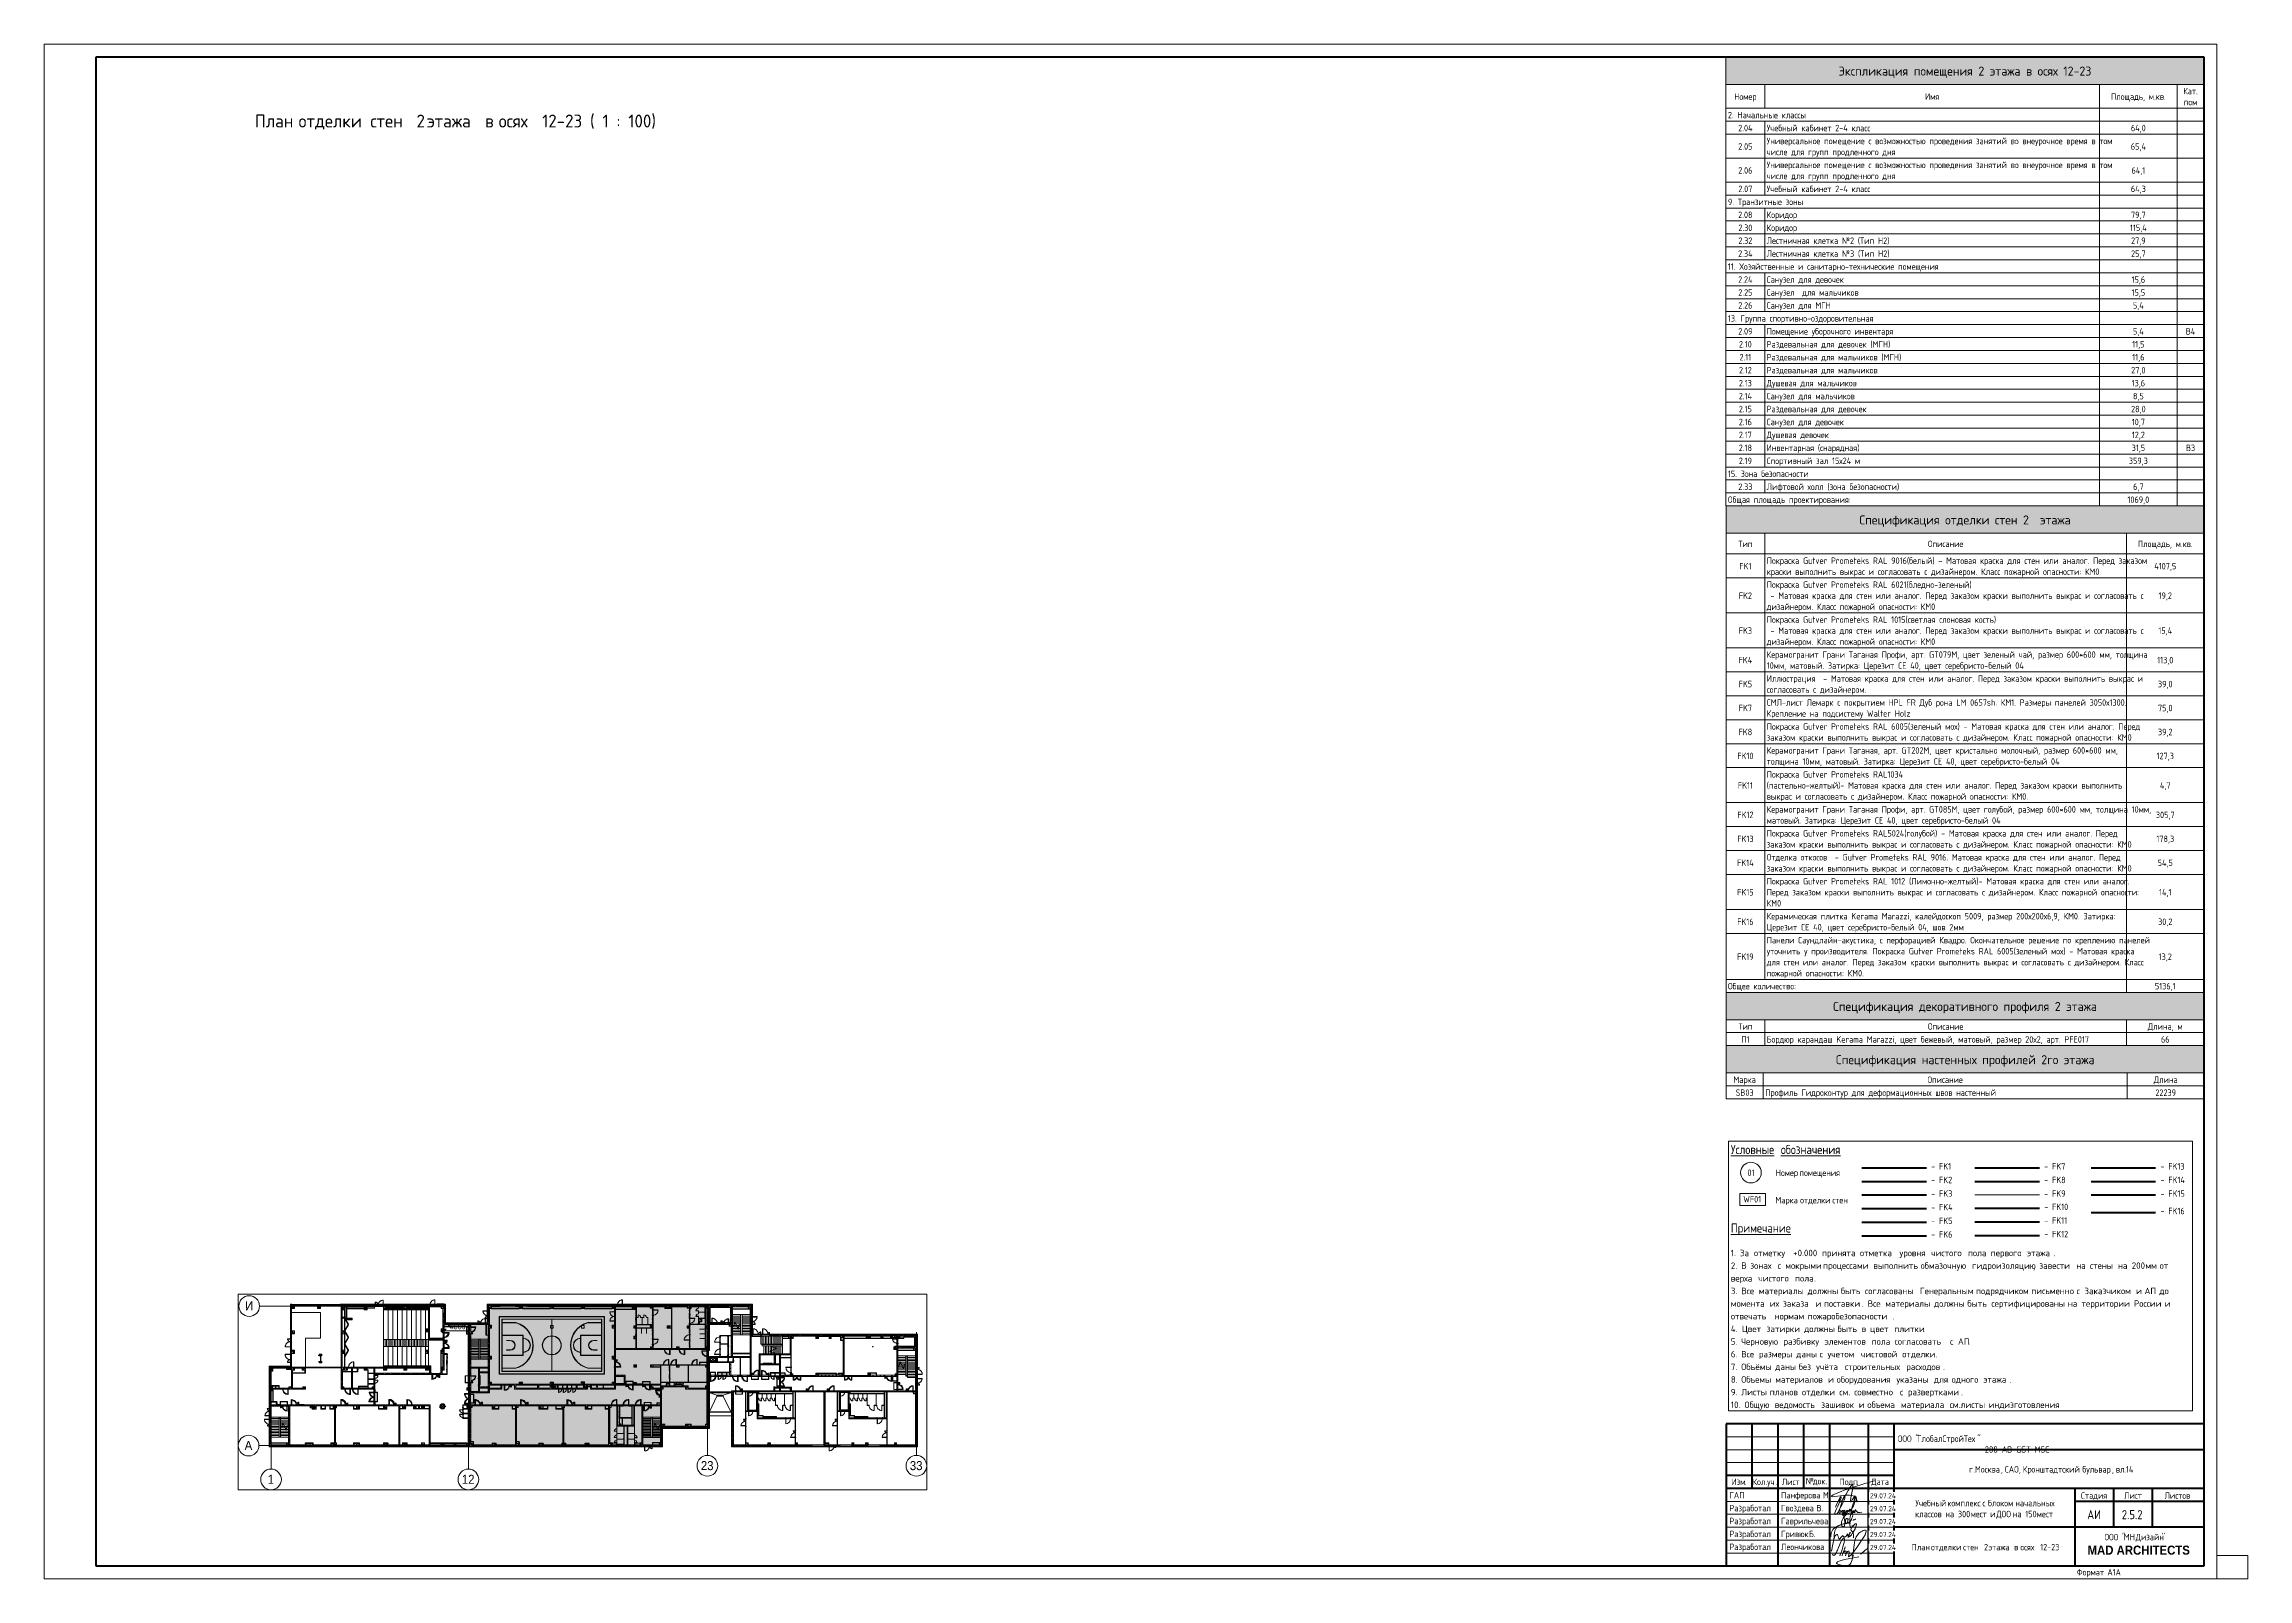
# Paper-space layout 'Layout1' of a CAD drawing. Header units: millimetres. Extents: x -841 to 12, y 0 to 594.
# The model-space entities are those that its viewports show. They can reach past a viewport. Long polylines and large blocks are cut down to what shows.
import ezdxf

# ---------------------------------------------------------------- set-up
doc = ezdxf.new("R2010")
doc.units = ezdxf.units.MM
doc.linetypes.add('200_ШТРИХ__ш1_п0_6_', pattern=[800, 500, -300])
doc.linetypes.add('Осевая', pattern=[3175, 635, -476.25, 1587.5, -476.25])
for name, color, linetype, lineweight in [('A-ANNO-DIMS', 7, 'Continuous', 9), ('A-ANNO-DIMS-500', 7, 'Continuous', 9), ('A-ANNO-NOTE', 7, 'Continuous', 9), ('A-DETL', 7, 'Continuous', 9), ('A-DETL-17', 7, 'Continuous', 20), ('A-DETL-18', 7, 'Continuous', 5), ('A-DETL-4', 7, 'Continuous', 40), ('A-DETL-MBND-1', 7, '200_ШТРИХ__ш1_п0_6_', 9), ('A-DOOR-7', 7, 'Continuous', 5), ('A-GENM', 7, 'Continuous', 5), ('A-GLAZ-2', 7, 'Continuous', 5), ('A-GLAZ-CURT-2', 7, 'Continuous', 5), ('A-GLAZ-CWMG-2', 7, 'Continuous', 5), ('A-ROOF', 7, 'Continuous', 5), ('A-WALL', 7, 'Continuous', 9), ('A-WALL-9', 7, 'Continuous', 5), ('G-ANNO-LEGN', 7, 'Continuous', 9), ('G-ANNO-SCHD', 7, 'Continuous', 9), ('G-ANNO-TEXT', 7, 'Continuous', 9), ('G-ANNO-TTLB', 7, 'Continuous', 9), ('I-WALL-23', 7, 'Continuous', 5), ('M-EQPM-3', 7, 'Continuous', 5), ('S-COLS-1', 7, 'Continuous', 5), ('S-STRS-3', 7, 'Continuous', 5), ('S-STRS-MBND-2', 7, 'Continuous', 5), ('Оси', 7, 'Continuous', 9), ('Оси-1', 7, 'Continuous', 20), ('Оси-2', 7, 'Осевая', 9)]:
    doc.layers.add(name, color=color, linetype=linetype, lineweight=lineweight)
for name, color, linetype, lineweight, true_color in [('A-DETL-10', 7, 'Continuous', 40, 0xff8f59), ('A-DETL-11', 7, 'Continuous', 40, 0x408080), ('A-DETL-12', 7, 'Continuous', 40, 0xc2dce7), ('A-DETL-13', 7, 'Continuous', 40, 0xe8ca86), ('A-DETL-14', 5, 'Continuous', 40, 0x0000ff), ('A-DETL-15', 7, 'Continuous', 40, 0xffd2ff), ('A-DETL-16', 7, 'Continuous', 40, 0xc89191), ('A-DETL-3', 7, 'Continuous', 40, 0x50fe6a), ('A-DETL-5', 7, 'Continuous', 40, 0x85be7e), ('A-DETL-6', 7, 'Continuous', 40, 0xede76b), ('A-DETL-7', 7, 'Continuous', 40, 0xd6bca3), ('A-DETL-8', 7, 'Continuous', 40, 0x7171ff), ('A-DETL-9', 7, 'Continuous', 40, 0xbdf0ee), ('A-DETL-GENF-3', 7, 'Continuous', 5, 0xe2e2e2), ('A-DETL-GENF-4', 7, 'Continuous', 5, 0xaaaaaa), ('A-DETL-GENF-5', 7, 'Continuous', 5, 0xb7b7b7), ('A-DOOR-3', 7, 'Continuous', 5, 0xaaaaaa), ('A-DOOR-4', 7, 'Continuous', 5, 0xe2e2e2), ('A-DOOR-5', 7, 'Continuous', 5, 0xb7b7b7), ('A-DOOR-6', 7, 'Continuous', 5, 0x737373), ('A-DOOR-FRAM-2', 7, 'Continuous', 5, 0xe2e2e2), ('A-DOOR-FRAM-3', 7, 'Continuous', 5, 0xaaaaaa), ('A-DOOR-FRAM-4', 7, 'Continuous', 5, 0xb7b7b7), ('A-FLOR-1', 7, 'Continuous', 5, 0xaaaaaa), ('A-FLOR-2', 7, 'Continuous', 5, 0xb7b7b7), ('A-GENM-1', 7, 'Continuous', 5, 0x737373), ('A-GENM-2', 7, 'Continuous', 5, 0xe2ddcd), ('A-GLAZ-3', 7, 'Continuous', 5, 0x737373), ('A-GLAZ-CURT-3', 7, 'Continuous', 5, 0x737373), ('A-GLAZ-CWMG-3', 7, 'Continuous', 5, 0x383e42), ('A-GLAZ-CWMG-4', 7, 'Continuous', 5, 0x737373), ('A-WALL-10', 7, 'Continuous', 9, 0x737373), ('A-WALL-11', 7, 'Continuous', 5, 0x737373), ('A-WALL-PATT-1', 7, 'Continuous', 5, 0x787878), ('I-WALL-21', 7, 'Continuous', 5, 0xe7e7e7), ('I-WALL-22', 7, 'Continuous', 9, 0xe7e7e7), ('I-WALL-24', 7, 'Continuous', 5, 0x737373), ('I-WALL-25', 7, 'Continuous', 5, 0x787878), ('S-COLS-2', 7, 'Continuous', 5, 0x737373), ('S-STRS-2', 7, 'Continuous', 5, 0x737373), ('S-STRS-MBND-1', 7, 'Continuous', 5, 0x737373)]:
    doc.layers.add(name, color=color, linetype=linetype, lineweight=lineweight, true_color=true_color)
doc.layers.add('A-DETL-GENF-2', color=7, linetype='Continuous', lineweight=9, true_color=0xc0c0c0, transparency=0.4)
doc.layers.add('G-ANNO-NPLT', color=7, linetype='Continuous', plot=False)
doc.styles.add('Arial_1', font='arial.ttf', dxfattribs={"width": 0.9, "height": 1750})
doc.styles.add('Arial_B', font='', dxfattribs={"width": 0.9, "height": 3.5})
doc.styles.add('GOST Common_2', font='GOST_Common.ttf', dxfattribs={"width": 0.9, "height": 3.5})
doc.styles.add('GOST Common_3', font='GOST_Common.ttf', dxfattribs={"width": 0.9, "height": 2.5})
doc.styles.add('GOST Common_4', font='GOST_Common.ttf', dxfattribs={"height": 5})
doc.styles.add('GOST Common_5', font='GOST_Common.ttf', dxfattribs={"height": 3.5})
doc.styles.add('GOST Common_6', font='GOST_Common.ttf', dxfattribs={"width": 0.9, "height": 2})
doc.styles.add('ISOCPEUR_2', font='isocpeur.ttf', dxfattribs={"width": 0.9, "height": 2.5})
doc.styles.add('ISOCPEUR_3', font='isocpeur.ttf', dxfattribs={"height": 2.5})
doc.styles.add('ISOCPEUR_4', font='isocpeur.ttf', dxfattribs={"width": 0.9, "height": 1000})
doc.styles.get('Arial_B').set_extended_font_data('Arial', bold=True)
doc.dimstyles.new('ISO-2_0_0_9К_Средний_округл2_1', dxfattribs={"dimscale": 304.8, "dimtxt": 995.981176, "dimasz": 2.46063, "dimexe": 1.968504, "dimexo": 0, "dimgap": 0, "dimtad": 1, "dimdec": 0, "dimrnd": 10, "dimzin": 0, "dimdsep": 46, "dimtxsty": 'ISOCPEUR_4', "dimblk1": 'OBLIQUE', "dimblk2": 'OBLIQUE', "dimsah": 1, "dimcen": 0.09, "dimdle": 1.968504, "dimazin": 0, "dimtfac": 1, "dimtdec": 4, "dimtix": 1, "dimtmove": 0, "dimatfit": 3, "dimfxl": 1, "dimtvp": 1, "dimtolj": 1, "dimtzin": 0, "dimarcsym": 2})
pattern_1 = [(45, (-38790, -7650), (-285.123, 285.123), []), (45, (-38504.88, -7650), (-285.123, 285.123), [504.031, -100.806, 16.764, -84.042])]
pattern_2 = [(45, (-38790, -150), (-285.123, 285.123), []), (45, (-38504.88, -150), (-285.123, 285.123), [504.031, -100.806, 16.764, -84.042])]
pattern_3 = [(45, (105984, 0), (-353.5534, 353.5534), []), (135, (105984, 0), (-353.5534, -353.5534), [])]
pattern_4 = [(45, (105984, 0), (-285.1231, 285.1231), []), (45, (106269.13, 0), (-285.1231, 285.1231), [504.031, -100.806, 16.764, -84.042])]
pattern_5 = [(135, (105984, 0), (-176.7767, -176.7767), [])]
pattern_6 = [(135, (105984, 0), (-353.5534, -353.5534), [])]
pattern_7 = [(45, (105984, 0), (-176.7767, 176.7767), [])]
pattern_8 = [(135, (1826.41, 164.685), (-14.14214, -14.14214), []), (225, (1826.41, 164.685), (14.14214, -14.14214), [])]
pattern_9 = [(45, (-296.384, 164.685), (-14.1421, 14.1421), []), (135, (-296.384, 164.685), (-14.1421, -14.1421), [])]
pattern_10 = [(135, (1751.41, 164.685), (-14.14214, -14.14214), []), (225, (1751.41, 164.685), (14.14214, -14.14214), [])]
pattern_11 = [(45, (-371.384, 164.685), (-14.1421, 14.1421), []), (135, (-371.384, 164.685), (-14.1421, -14.1421), [])]
pattern_12 = [(135, (1576.41, 164.685), (-14.14214, -14.14214), []), (225, (1576.41, 164.685), (14.14214, -14.14214), [])]
pattern_13 = [(45, (-546.384, 164.685), (-14.1421, 14.1421), []), (135, (-546.384, 164.685), (-14.1421, -14.1421), [])]
pattern_14 = [(135, (105984, 0), (-377.1708, -377.1708), [533.4, -88.9, 17.78, -88.9]), (135, (105984, 376.94), (-377.1708, -377.1708), []), (50, (105984, 0), (637.6445, -55.7866), [66.675, -733.425]), (355, (105984, 0), (-123.3494, 668.6992), [53.34, -586.74]), (100.451, (106037.14, -4.65), (514.299, 612.908), [56.665, -623.315]), (46.184, (105984, 177.8), (948.7764, -147.1497), [100.012, -1100.137]), (96.636, (106063.1, 165.5), (830.909, 865.997), [84.998, -934.973]), (351.184, (105984, 177.8), (830.918, 865.988), [80.01, -880.11]), (21, (106072.9, 133.35), (530.6506, -357.9283), [66.675, -733.425]), (326, (106072.9, 133.35), (216.308, 644.6585), [53.34, -586.74]), (71.451, (106117.1, 103.5), (746.9596, 286.7243), [56.665, -623.315]), (37.5, (105984, 0), (10.81053, 295.9426), [16.764, -562.864, 16.764, -578.866, -588.962]), (37.5, (105984, 0), (10.81053, 295.9426), [-1175.258, 16.764, -572.198]), (7.5, (105984, 0), (233.86916, 350.63175), [16.764, -322.834, 16.764, -549.529, -224.472]), (7.5, (105984, 0), (233.86916, 350.63175), [-905.891, 16.764, -207.708]), (327.5, (105785.76, 0), (474.5678, -20.0513), [16.764, -205.486, 16.764, -676.656, -920.115]), (327.5, (105785.76, 0), (474.5678, -20.0513), [-915.67, 16.764, -903.351]), (317.5, (105696.86, 0), (518.4522, 88.9934), [16.764, -272.161, 16.764, -443.738, -653.415]), (317.5, (105696.86, 0), (518.4522, 88.9934), [-749.427, 16.764, -636.651])]
pattern_15 = [(135, (1751.41, 174.685), (-14.14214, -14.14214), []), (225, (1751.41, 174.685), (14.14214, -14.14214), [])]
pattern_16 = [(45, (-371.384, 174.685), (-14.1421, 14.1421), []), (135, (-371.384, 174.685), (-14.1421, -14.1421), [])]
pattern_17 = [(135, (1751.41, 104.685), (-14.14214, -14.14214), []), (225, (1751.41, 104.685), (14.14214, -14.14214), [])]
pattern_18 = [(45, (-371.384, 104.685), (-14.1421, 14.1421), []), (135, (-371.384, 104.685), (-14.1421, -14.1421), [])]
pattern_19 = [(135, (1951.41, 164.685), (-14.14214, -14.14214), []), (225, (1951.41, 164.685), (14.14214, -14.14214), [])]
pattern_20 = [(45, (-171.384, 164.685), (-14.1421, 14.1421), []), (135, (-171.384, 164.685), (-14.1421, -14.1421), [])]
pattern_21 = [(45, (105984, 0), (-530.33, 530.33), []), (135, (105984, 0), (-530.33, -530.33), [])]

psp = doc.layouts.get("Layout1")

# ---------------------------------------------------------------- texts
at = {"layer": 'G-ANNO-SCHD', "line_spacing_factor": 1.022761}
for s, insert, char_height, width, attachment_point, style in [('Экспликация помещения 2 этажа в осях 12-23', (-97.51, 585.3), 3.5, 118.8509, 2, 'GOST Common_5'), ('Номер', (-182.52, 574.92), 2.5, 9.896, 2, 'GOST Common_3'), ('Имя', (-110.21, 574.92), 2.5, 6.1548, 2, 'GOST Common_3'), ('Площадь, м.кв.', (-30.41, 574.92), 2.5, 23.8349, 2, 'GOST Common_3'), ('Кат.\\Pпом', (-10.21, 577.05), 2.5, 7.5125, 2, 'GOST Common_3'), ('2. Начальные классы', (-189.27, 567.77), 2.5, 33.7611, 1, 'GOST Common_3'), ('2.04', (-182.52, 562.76), 2.5, 6.6979, 2, 'GOST Common_3'), ('2.05', (-182.52, 555.62), 2.5, 6.4264, 2, 'GOST Common_3'), ('Учебный кабинет 2-4 класс', (-174.27, 562.76), 2.5, 45.3768, 1, 'GOST Common_3'), ('Универсальное помещение с возможностью проведения занятий во внеурочное время в том\\Pчисле для групп продленного дня', (-174.27, 557.75), 2.5, 150.2503, 1, 'GOST Common_3'), ('65,4', (-30.41, 555.62), 2.5, 6.8186, 2, 'GOST Common_3'), ('64,0', (-30.41, 562.76), 2.5, 6.8186, 2, 'GOST Common_3'), ('2.06', (-182.52, 546.35), 2.5, 6.4264, 2, 'GOST Common_3'), ('Универсальное помещение с возможностью проведения занятий во внеурочное время в том\\Pчисле для групп продленного дня', (-174.27, 548.48), 2.5, 150.2503, 1, 'GOST Common_3'), ('64,1', (-30.41, 546.35), 2.5, 6.3057, 2, 'GOST Common_3'), ('2.07', (-182.52, 539.21), 2.5, 6.4264, 2, 'GOST Common_3'), ('Учебный кабинет 2-4 класс', (-174.27, 539.21), 2.5, 45.3768, 1, 'GOST Common_3'), ('64,3', (-30.41, 539.21), 2.5, 6.8186, 2, 'GOST Common_3'), ('9. Транзитные зоны', (-189.27, 534.19), 2.5, 32.1318, 1, 'GOST Common_3'), ('2.08', (-182.52, 529.18), 2.5, 6.4264, 2, 'GOST Common_3'), ('Коридор', (-174.27, 529.18), 2.5, 13.3656, 1, 'GOST Common_3'), ('79,7', (-30.41, 529.18), 2.5, 6.5471, 2, 'GOST Common_3'), ('2.30', (-182.52, 524.17), 2.5, 6.4264, 2, 'GOST Common_3'), ('Коридор', (-174.27, 524.17), 2.5, 13.3656, 1, 'GOST Common_3'), ('115,4', (-30.41, 524.17), 2.5, 7.6634, 2, 'GOST Common_3'), ('2.34', (-182.52, 514.15), 2.5, 6.6979, 2, 'GOST Common_3'), ('2.32', (-182.52, 519.16), 2.5, 6.4264, 2, 'GOST Common_3'), ('Лестничная клетка №2 (Тип Н2)', (-174.27, 519.16), 2.5, 52.4971, 1, 'GOST Common_3'), ('Лестничная клетка №3 (Тип Н2)', (-174.27, 514.15), 2.5, 52.4971, 1, 'GOST Common_3'), ('27,9', (-30.41, 519.16), 2.5, 6.5471, 2, 'GOST Common_3'), ('25,7', (-30.41, 514.15), 2.5, 6.5471, 2, 'GOST Common_3'), ('11. Хозяйственные и санитарно-технические помещения', (-189.27, 509.14), 2.5, 92.8052, 1, 'GOST Common_3'), ('2.24', (-182.52, 504.12), 2.5, 6.6979, 2, 'GOST Common_3'), ('Санузел для девочек', (-174.27, 504.12), 2.5, 33.8214, 1, 'GOST Common_3'), ('15,6', (-30.41, 504.12), 2.5, 6.0341, 2, 'GOST Common_3'), ('2.25', (-182.52, 499.11), 2.5, 6.4264, 2, 'GOST Common_3'), ('Санузел  для мальчиков', (-174.27, 499.11), 2.5, 39.041, 1, 'GOST Common_3'), ('15,5', (-30.41, 499.11), 2.5, 6.0341, 2, 'GOST Common_3'), ('13. Группа спортивно-оздоровительная', (-189.27, 489.09), 2.5, 65.1688, 1, 'GOST Common_3'), ('2.26', (-182.52, 494.1), 2.5, 6.4264, 2, 'GOST Common_3'), ('Санузел для МГН', (-174.27, 494.1), 2.5, 27.1537, 1, 'GOST Common_3'), ('5,4', (-30.41, 494.1), 2.5, 4.948, 2, 'GOST Common_3'), ('2.09', (-182.52, 484.08), 2.5, 6.4264, 2, 'GOST Common_3'), ('2.10', (-182.52, 479.07), 2.5, 5.9135, 2, 'GOST Common_3'), ('Помещение уборочного инвентаря', (-174.27, 484.08), 2.5, 56.4193, 1, 'GOST Common_3'), ('Раздевальная для девочек (МГН)', (-174.27, 479.07), 2.5, 53.5229, 1, 'GOST Common_3'), ('11,5', (-30.41, 479.07), 2.5, 5.5212, 2, 'GOST Common_3'), ('5,4', (-30.41, 484.08), 2.5, 4.948, 2, 'GOST Common_3'), ('В4', (-10.21, 484.08), 2.5, 4.2842, 2, 'GOST Common_3'), ('2.11', (-182.52, 474.06), 2.5, 5.4006, 2, 'GOST Common_3'), ('Раздевальная для мальчиков (МГН)', (-174.27, 474.06), 2.5, 57.8072, 1, 'GOST Common_3'), ('11,6', (-30.41, 474.06), 2.5, 5.5212, 2, 'GOST Common_3'), ('2.13', (-182.52, 464.03), 2.5, 5.9135, 2, 'GOST Common_3'), ('2.12', (-182.52, 469.04), 2.5, 5.9135, 2, 'GOST Common_3'), ('Душевая для мальчиков', (-174.27, 464.03), 2.5, 39.3125, 1, 'GOST Common_3'), ('Раздевальная для мальчиков', (-174.27, 469.04), 2.5, 48.2732, 1, 'GOST Common_3'), ('27,0', (-30.41, 469.04), 2.5, 6.5471, 2, 'GOST Common_3'), ('13,6', (-30.41, 464.03), 2.5, 6.0341, 2, 'GOST Common_3'), ('2.14', (-182.52, 459.02), 2.5, 6.185, 2, 'GOST Common_3'), ('2.15', (-182.52, 454.01), 2.5, 5.9135, 2, 'GOST Common_3'), ('Санузел для мальчиков', (-174.27, 459.02), 2.5, 38.1057, 1, 'GOST Common_3'), ('Раздевальная для девочек', (-174.27, 454.01), 2.5, 43.989, 1, 'GOST Common_3'), ('28,0', (-30.41, 454.01), 2.5, 6.5471, 2, 'GOST Common_3'), ('8,5', (-30.41, 459.02), 2.5, 4.6765, 2, 'GOST Common_3'), ('2.16', (-182.52, 449), 2.5, 5.9135, 2, 'GOST Common_3'), ('2.17', (-182.52, 443.99), 2.5, 5.9135, 2, 'GOST Common_3'), ('Душевая девочек', (-174.27, 443.99), 2.5, 28.4812, 1, 'GOST Common_3'), ('Санузел для девочек', (-174.27, 449), 2.5, 33.8214, 1, 'GOST Common_3'), ('10,7', (-30.41, 449), 2.5, 6.0341, 2, 'GOST Common_3'), ('12,2', (-30.41, 443.99), 2.5, 6.0341, 2, 'GOST Common_3'), ('2.18', (-182.52, 438.98), 2.5, 5.9135, 2, 'GOST Common_3'), ('Инвентарная (снарядная)', (-174.27, 438.98), 2.5, 42.1787, 1, 'GOST Common_3'), ('31,5', (-30.41, 438.98), 2.5, 6.0341, 2, 'GOST Common_3'), ('В3', (-10.21, 438.98), 2.5, 4.0127, 2, 'GOST Common_3'), ('15. Зона безопасности', (-189.27, 428.95), 2.5, 36.4764, 1, 'GOST Common_3'), ('2.19', (-182.52, 433.96), 2.5, 5.9135, 2, 'GOST Common_3'), ('Спортивный зал 15х24 м', (-174.27, 433.96), 2.5, 39.3427, 1, 'GOST Common_3'), ('359,3', (-30.41, 433.96), 2.5, 8.4176, 2, 'GOST Common_3'), ('Общая площадь проектирования:', (-189.27, 418.93), 2.5, 54.5789, 1, 'GOST Common_3'), ('2.33', (-182.52, 423.94), 2.5, 6.4264, 2, 'GOST Common_3'), ('Лифтовой холл (зона безопасности)', (-174.27, 423.94), 2.5, 59.0743, 1, 'GOST Common_3'), ('1069,0', (-30.41, 418.93), 2.5, 9.7753, 2, 'GOST Common_3'), ('6,7', (-30.41, 423.94), 2.5, 4.6765, 2, 'GOST Common_3'), ('Спецификация отделки стен 2  этажа', (-97.5, 411.59), 3.5, 98.8312, 2, 'GOST Common_5'), ('Тип', (-182.5, 401.83), 2.5, 5.8833, 2, 'GOST Common_3'), ('Описание', (-105, 401.83), 2.5, 15.2664, 2, 'GOST Common_3'), ('Площадь, м.кв.', (-20, 401.83), 2.5, 23.8349, 2, 'GOST Common_3'), ('FK1', (-182.5, 393.19), 2.5, 5.3704, 2, 'GOST Common_3'), ('Покраска Gutver Prometeks RAL 9016(белый) - Матовая краска для стен или аналог. Перед заказом\\Pкраски выполнить выкрас и согласовать с дизайнером. Класс пожарной опасности: КМ0', (-174.25, 395.32), 2.5, 164.0685, 1, 'GOST Common_3'), ('4107,5', (-20, 393.19), 2.5, 10.0469, 2, 'GOST Common_3'), ('Покраска Gutver Prometeks RAL 6021(бледно-зеленый)\\P - Матовая краска для стен или аналог. Перед заказом краски выполнить выкрас и согласовать с\\Pдизайнером. Класс пожарной опасности: КМ0', (-174.25, 386.04), 2.5, 162.1376, 1, 'GOST Common_3'), ('FK2', (-182.5, 381.78), 2.5, 5.8833, 2, 'GOST Common_3'), ('19,2', (-20, 381.78), 2.5, 6.0341, 2, 'GOST Common_3'), ('FK3', (-182.5, 368.25), 2.5, 5.8833, 2, 'GOST Common_3'), ('Покраска Gutver Prometeks RAL 1015(светлая слоновая кость)\\P - Матовая краска для стен или аналог. Перед заказом краски выполнить выкрас и согласовать с\\Pдизайнером. Класс пожарной опасности: КМ0', (-174.25, 372.51), 2.5, 162.1376, 1, 'GOST Common_3'), ('15,4', (-20, 368.25), 2.5, 6.3057, 2, 'GOST Common_3'), ('Керамогранит Грани Таганая Профи, арт. GT079M, цвет зеленый чай, размер 600*600 мм, толщина\\P10мм, матовый. Затирка: Церезит CE 40, цвет серебристо-белый 04', (-174.25, 358.97), 2.5, 163.7065, 1, 'GOST Common_3'), ('FK4', (-182.5, 356.84), 2.5, 6.1548, 2, 'GOST Common_3'), ('113,0', (-20, 356.84), 2.5, 7.3918, 2, 'GOST Common_3'), ('FK5', (-182.5, 347.57), 2.5, 5.8833, 2, 'GOST Common_3'), ('Иллюстрация  - Матовая краска для стен или аналог. Перед заказом краски выполнить выкрас и\\Pсогласовать с дизайнером.', (-174.25, 349.7), 2.5, 160.5084, 1, 'GOST Common_3'), ('39,0', (-20, 347.57), 2.5, 6.5471, 2, 'GOST Common_3'), ('FK7', (-182.5, 338.3), 2.5, 5.8833, 2, 'GOST Common_3'), ('СМЛ-лист Лемарк с покрытием HPL FR Дуб рона LM 0657sh. КМ1. Размеры панелей 3050х1300.\\PКрепление на подсистему Walter Holz', (-174.25, 340.43), 2.5, 151.5175, 1, 'GOST Common_3'), ('75,0', (-20, 338.3), 2.5, 6.5471, 2, 'GOST Common_3'), ('FK8', (-182.5, 329.02), 2.5, 5.8833, 2, 'GOST Common_3'), ('Покраска Gutver Prometeks RAL 6005(зеленый мох) - Матовая краска для стен или аналог. Перед\\Pзаказом краски выполнить выкрас и согласовать с дизайнером. Класс пожарной опасности: КМ0', (-174.25, 331.15), 2.5, 160.4179, 1, 'GOST Common_3'), ('39,2', (-20, 329.02), 2.5, 6.5471, 2, 'GOST Common_3'), ('FK10', (-182.5, 319.75), 2.5, 7.241, 2, 'GOST Common_3'), ('Керамогранит Грани Таганая, арт. GT202M, цвет кристально молочный, размер 600*600 мм,\\Pтолщина 10мм, матовый. Затирка: Церезит CE 40, цвет серебристо-белый 04', (-174.25, 321.88), 2.5, 152.6037, 1, 'GOST Common_3'), ('127,3', (-20, 319.75), 2.5, 7.9047, 2, 'GOST Common_3'), ('FK11', (-182.5, 308.35), 2.5, 6.7281, 2, 'GOST Common_3'), ('Покраска Gutver Prometeks RAL1034\\P(пастельно-желтый)- Матовая краска для стен или аналог. Перед заказом краски выполнить\\Pвыкрас и согласовать с дизайнером. Класс пожарной опасности: КМ0.', (-174.25, 312.61), 2.5, 155.2888, 1, 'GOST Common_3'), ('4,7', (-20, 308.35), 2.5, 4.948, 2, 'GOST Common_3'), ('Керамогранит Грани Таганая Профи, арт. GT085М, цвет голубой, размер 600*600 мм, толщина 10мм,\\Pматовый. Затирка: Церезит CE 40, цвет серебристо-белый 04', (-174.25, 299.07), 2.5, 166.1201, 1, 'GOST Common_3'), ('FK12', (-182.5, 296.94), 2.5, 7.241, 2, 'GOST Common_3'), ('Покраска Gutver Prometeks RAL5024(голубой) - Матовая краска для стен или аналог. Перед\\Pзаказом краски выполнить выкрас и согласовать с дизайнером. Класс пожарной опасности: КМ0', (-174.25, 289.8), 2.5, 158.6076, 1, 'GOST Common_3'), ('305,7', (-20, 296.94), 2.5, 8.4176, 2, 'GOST Common_3'), ('FK13', (-182.5, 287.67), 2.5, 7.241, 2, 'GOST Common_3'), ('178,3', (-20, 287.67), 2.5, 7.9047, 2, 'GOST Common_3'), ('FK14', (-182.5, 278.4), 2.5, 7.5125, 2, 'GOST Common_3'), ('Отделка откосов  - Gutver Prometeks RAL 9016. Матовая краска для стен или аналог. Перед\\Pзаказом краски выполнить выкрас и согласовать с дизайнером. Класс пожарной опасности: КМ0', (-174.25, 280.53), 2.5, 158.6076, 1, 'GOST Common_3'), ('54,5', (-20, 278.4), 2.5, 6.8186, 2, 'GOST Common_3'), ('FK15', (-182.5, 266.99), 2.5, 7.241, 2, 'GOST Common_3'), ('Покраска Gutver Prometeks RAL 1012 (Лимонно-желтый)- Матовая краска для стен или аналог.\\PПеред заказом краски выполнить выкрас и согласовать с дизайнером. Класс пожарной опасности:\\PКМ0', (-174.25, 271.26), 2.5, 161.8057, 1, 'GOST Common_3'), ('14,1', (-20, 266.99), 2.5, 5.7928, 2, 'GOST Common_3'), ('Керамическая плитка Kerama Marazzi, калейдоскоп 5009, размер 200х200х6,9, КМ0. Затирка:\\PЦерезит CE 40, цвет серебристо-белый 04, шов 2мм', (-174.25, 257.72), 2.5, 152.4528, 1, 'GOST Common_3'), ('FK16', (-182.5, 255.59), 2.5, 7.241, 2, 'GOST Common_3'), ('Панели Саундлайн-акустика, с перфорацией Квадро. Окончательное решение по креплению панелей\\Pуточнить у производителя. Покраска Gutver Prometeks RAL 6005(зеленый мох) - Матовая краска\\Pдля стен или аналог. Перед заказом краски выполнить выкрас и согласовать с дизайнером. Класс\\Pпожарной опасности: КМ0.', (-174.25, 248.45), 2.5, 165.4564, 1, 'GOST Common_3'), ('30,2', (-20, 255.59), 2.5, 6.5471, 2, 'GOST Common_3'), ('FK19', (-182.5, 242.06), 2.5, 7.241, 2, 'GOST Common_3'), ('13,2', (-20, 242.06), 2.5, 6.0341, 2, 'GOST Common_3'), ('Общее количество:', (-189.25, 230.65), 2.5, 31.1966, 1, 'GOST Common_3'), ('5136,1', (-20, 230.65), 2.5, 9.2624, 2, 'GOST Common_3'), ('Спецификация декоративного профиля 2 этажа', (-97.5, 223.31), 3.5, 124.8483, 2, 'GOST Common_5'), ('Тип', (-182.5, 215.06), 2.5, 5.8833, 2, 'GOST Common_3'), ('Описание', (-105, 215.06), 2.5, 15.2664, 2, 'GOST Common_3'), ('Длина, м', (-20, 215.06), 2.5, 14.1803, 2, 'GOST Common_3'), ('П1', (-182.5, 210.05), 2.5, 3.4998, 2, 'GOST Common_3'), ('Бордюр карандаш Kerama Marazzi, цвет бежевый, матовый, размер 20х2, арт. PFE017', (-174.25, 210.05), 2.5, 139.4794, 1, 'GOST Common_3'), ('66', (-20, 210.05), 2.5, 3.7412, 2, 'GOST Common_3'), ('Спецификация настенных профилей 2го этажа', (-97.42, 202.7), 3.5, 121.8918, 2, 'GOST Common_5'), ('Марка', (-182.79, 194.45), 2.5, 10.4391, 2, 'GOST Common_3'), ('SB03', (-182.79, 189.44), 2.5, 8.0254, 2, 'GOST Common_3'), ('Профиль Гидроконтур для деформационных швов настенный', (-174.82, 189.44), 2.5, 98.8394, 1, 'GOST Common_3'), ('Описание', (-105.19, 194.45), 2.5, 15.2664, 2, 'GOST Common_3'), ('Длина', (-19.81, 194.45), 2.5, 10.1675, 2, 'GOST Common_3'), ('22239', (-19.81, 189.44), 2.5, 9.3529, 2, 'GOST Common_3')]:
    psp.add_mtext(s, dxfattribs=dict(at, insert=insert, char_height=char_height, width=width, attachment_point=attachment_point, style=style))
at = {"layer": 'G-ANNO-TTLB', "attachment_point": 1}
for s, insert, char_height, width, style in [('План', (-759.42, 566.72), 5, 18.4388, 'GOST Common_4'), ('\\fGOST Common|b0|i0|c204|p34|; ', (-744.21, 566.72), 5, 2.0844, 'GOST Common_4'), ('отделки', (-742.49, 566.72), 5, 31.5865, 'GOST Common_4'), ('\\fGOST Common|b0|i0|c204|p34|; ', (-716.43, 566.72), 5, 2.0844, 'GOST Common_4'), ('стен', (-714.71, 566.72), 5, 17.9578, 'GOST Common_4'), (' 2 ', (-699.89, 566.72), 5, 8.4979, 'GOST Common_4'), ('этажа', (-692.88, 566.72), 5, 25.2532, 'GOST Common_4'), ('\\fGOST Common|b0|i0|c204|p34|; ', (-672.04, 566.72), 5, 2.0844, 'GOST Common_4'), ('\\fGOST Common|b0|i0|c204|p34|;в', (-670.32, 566.72), 5, 4.3291, 'GOST Common_4'), ('\\fGOST Common|b0|i0|c204|p34|; ', (-666.75, 566.72), 5, 2.0844, 'GOST Common_4'), ('осях', (-665.03, 566.72), 5, 16.6751, 'GOST Common_4'), (' 12-23 ( 1 : 100)', (-651.27, 566.72), 5, 52.5907, 'GOST Common_4'), ('ООО', (-123.53, 55.52), 2.5, 6.4937, 'GOST Common_3'), (' "', (-118.17, 55.52), 2.5, 2.5975, 'GOST Common_3'), ('ГлобалСтройТех', (-116.03, 55.52), 2.5, 28.2114, 'GOST Common_3'), ('"                                                                               288-AB-GST-MSC', (-92.75, 55.52), 2.5, 105.1974, 'GOST Common_3'), ('\\fGOST Common|b0|i0|c204|p34|;\\W.9;г', (-95.9, 43.66), 2.5, 1.9481, 'GOST Common_3'), ('Москва', (-93.64, 43.66), 2.5, 12.1215, 'GOST Common_3'), ('САО', (-82.09, 43.66), 2.5, 6.5658, 'GOST Common_3'), ('Кронштадтский', (-75.12, 43.66), 2.5, 26.9848, 'GOST Common_3'), ('\\fGOST Common|b0|i0|c204|p34|;\\W.9; ', (-52.86, 43.66), 2.5, 0.938, 'GOST Common_3'), ('бульвар', (-52.08, 43.66), 2.5, 13.8532, 'GOST Common_3'), ('вл', (-39.11, 43.66), 2.5, 3.8962, 'GOST Common_3'), ('.14', (-35.89, 43.66), 2.5, 4.3291, 'GOST Common_3'), ('\\fGOST Common|b0|i0|c204|p34|;\\W.9;.', (-94.29, 43.66), 2.5, 0.7937, 'GOST Common_3'), (', ', (-83.64, 43.66), 2.5, 1.8759, 'GOST Common_3'), (', ', (-76.67, 43.66), 2.5, 1.8759, 'GOST Common_3'), (', ', (-40.65, 43.66), 2.5, 1.8759, 'GOST Common_3'), ('Учебный', (-116.7, 30.59), 2.5, 14.0696, 'GOST Common_3'), ('классов', (-116.82, 26.36), 2.5, 13.2759, 'GOST Common_3'), ('\\fGOST Common|b0|i0|c204|p34|;\\W.9; ', (-105.87, 26.36), 2.5, 0.938, 'GOST Common_3'), ('\\fGOST Common|b0|i0|c204|p34|;\\W.9; ', (-105.1, 30.59), 2.5, 0.938, 'GOST Common_3'), ('на', (-105.1, 26.36), 2.5, 4.1127, 'GOST Common_3'), ('комплекс', (-104.32, 30.59), 2.5, 15.5127, 'GOST Common_3'), (' 300 ', (-101.7, 26.36), 2.5, 7.7203, 'GOST Common_3'), ('мест', (-95.33, 26.36), 2.5, 8.2253, 'GOST Common_3'), ('\\fGOST Common|b0|i0|c204|p34|;\\W.9; ', (-91.52, 30.59), 2.5, 0.938, 'GOST Common_3'), ('\\fGOST Common|b0|i0|c204|p34|;\\W.9;с', (-90.75, 30.59), 2.5, 1.6595, 'GOST Common_3'), ('\\fGOST Common|b0|i0|c204|p34|;\\W.9; ', (-89.38, 30.59), 2.5, 0.938, 'GOST Common_3'), ('\\fGOST Common|b0|i0|c204|p34|;\\W.9; ', (-88.55, 26.36), 2.5, 0.938, 'GOST Common_3'), ('блоком', (-88.61, 30.59), 2.5, 11.9051, 'GOST Common_3'), ('\\fGOST Common|b0|i0|c204|p34|;\\W.9;и', (-87.77, 26.36), 2.5, 1.9481, 'GOST Common_3'), ('\\fGOST Common|b0|i0|c204|p34|;\\W.9; ', (-86.17, 26.36), 2.5, 0.938, 'GOST Common_3'), ('ДОО', (-85.39, 26.36), 2.5, 6.7823, 'GOST Common_3'), ('\\fGOST Common|b0|i0|c204|p34|;\\W.9; ', (-79.8, 26.36), 2.5, 0.938, 'GOST Common_3'), ('на', (-79.02, 26.36), 2.5, 4.1127, 'GOST Common_3'), ('\\fGOST Common|b0|i0|c204|p34|;\\W.9; ', (-78.78, 30.59), 2.5, 0.938, 'GOST Common_3'), ('начальных', (-78.01, 30.59), 2.5, 18.1823, 'GOST Common_3'), (' 150 ', (-75.63, 26.36), 2.5, 7.143, 'GOST Common_3'), ('мест', (-69.73, 26.36), 2.5, 8.2253, 'GOST Common_3'), ('АИ', (-50.19, 26.62), 3.5, 6.5658, 'GOST Common_2'), ('2.5.2', (-36.83, 26.62), 3.5, 10.5342, 'GOST Common_2'), ('План', (-118.22, 13.54), 2.5, 8.2253, 'GOST Common_3'), ('\\fGOST Common|b0|i0|c204|p34|;\\W.9; ', (-111.44, 13.54), 2.5, 0.938, 'GOST Common_3'), ('отделки', (-110.66, 13.54), 2.5, 14.1418, 'GOST Common_3'), ('\\fGOST Common|b0|i0|c204|p34|;\\W.9; ', (-98.99, 13.54), 2.5, 0.938, 'GOST Common_3'), ('стен', (-98.22, 13.54), 2.5, 8.0089, 'GOST Common_3'), (' 2 ', (-91.61, 13.54), 2.5, 3.824, 'GOST Common_3'), ('этажа', (-88.46, 13.54), 2.5, 11.1835, 'GOST Common_3'), ('\\fGOST Common|b0|i0|c204|p34|;\\W.9; ', (-79.23, 13.54), 2.5, 0.938, 'GOST Common_3'), ('\\fGOST Common|b0|i0|c204|p34|;\\W.9;в', (-78.46, 13.54), 2.5, 1.9481, 'GOST Common_3'), ('\\fGOST Common|b0|i0|c204|p34|;\\W.9; ', (-76.85, 13.54), 2.5, 0.938, 'GOST Common_3'), ('осях', (-76.08, 13.54), 2.5, 7.5038, 'GOST Common_3'), (' 12-23', (-69.88, 13.54), 2.5, 10.1013, 'GOST Common_3')]:
    psp.add_mtext(s, dxfattribs=dict(at, insert=insert, char_height=char_height, width=width, style=style))

msp = doc.modelspace()

# ---------------------------------------------------------------- texts
at = {"layer": 'G-ANNO-TEXT', "attachment_point": 1}
for s, insert, char_height, width, style in [('\\LУсловные', (86253.94, 3664.55), 3.5, 22.1506, 'GOST Common_2'), ('\\L\\fGOST Common|b0|i0|c204|p34|;\\W.9;\\L ', (86272.22, 3664.55), 3.5, 1.2987, 'GOST Common_2'), ('\\Lобозначения', (86273.29, 3664.55), 3.5, 30.1595, 'GOST Common_2'), ('01', (86260.39, 3655.06), 2.5, 3.319, 'GOST Common_3'), ('Номер', (86271.33, 3655.06), 2.5, 10.1734, 'GOST Common_3'), ('\\fGOST Common|b0|i0|c204|p34|;\\W.9; ', (86279.73, 3655.06), 2.5, 0.938, 'GOST Common_3'), ('помещения', (86280.5, 3655.06), 2.5, 18.543, 'GOST Common_3'), ('- FK1', (86331.5, 3657.55), 2.5, 8.3696, 'GOST Common_3'), ('- FK2', (86331.5, 3652.28), 2.5, 8.9468, 'GOST Common_3'), ('- FK7', (86375.25, 3657.55), 2.5, 8.9468, 'GOST Common_3'), ('- FK8', (86375.25, 3652.28), 2.5, 8.9468, 'GOST Common_3'), ('- FK13', (86420.25, 3657.55), 2.5, 10.3177, 'GOST Common_3'), ('- FK14', (86420.25, 3652.28), 2.5, 10.5342, 'GOST Common_3'), ('WF01', (86258.76, 3644.82), 2.5, 8.2975, 'ISOCPEUR_2'), ('Марка', (86271.2, 3644.46), 2.5, 10.6785, 'GOST Common_3'), ('\\fGOST Common|b0|i0|c204|p34|;\\W.9; ', (86280.01, 3644.46), 2.5, 0.938, 'GOST Common_3'), ('отделки', (86280.78, 3644.46), 2.5, 14.1418, 'GOST Common_3'), ('\\fGOST Common|b0|i0|c204|p34|;\\W.9; ', (86292.45, 3644.46), 2.5, 0.938, 'GOST Common_3'), ('стен', (86293.22, 3644.46), 2.5, 8.0089, 'GOST Common_3'), ('- FK3', (86331.5, 3647.01), 2.5, 8.9468, 'GOST Common_3'), ('- FK9', (86375.25, 3647.01), 2.5, 8.9468, 'GOST Common_3'), ('- FK15', (86420.25, 3647.01), 2.5, 10.3177, 'GOST Common_3'), ('\\LПримечание', (86253.94, 3634.18), 3.5, 28.5, 'GOST Common_2'), ('- FK4', (86331.5, 3641.74), 2.5, 9.1633, 'GOST Common_3'), ('- FK5', (86331.5, 3636.47), 2.5, 8.9468, 'GOST Common_3'), ('- FK10', (86375.25, 3641.87), 2.5, 10.3177, 'GOST Common_3'), ('- FK11', (86375.25, 3636.6), 2.5, 9.7405, 'GOST Common_3'), ('- FK16', (86420.25, 3640.26), 2.5, 10.3177, 'GOST Common_3'), ('- FK6', (86331.5, 3631.21), 2.5, 8.9468, 'GOST Common_3'), ('- FK12', (86375.25, 3631.33), 2.5, 10.3177, 'GOST Common_3'), ('1. ', (86253.94, 3624.02), 2.5, 4.2489, 'ISOCPEUR_3'), ('2. ', (86253.94, 3619.12), 2.5, 4.8903, 'ISOCPEUR_3'), ('За', (86257.45, 3624.02), 2.5, 4.73, 'ISOCPEUR_3'), ('\\fISOCPEUR|b0|i0|c204|p34|;В', (86257.98, 3619.12), 2.5, 2.4051, 'ISOCPEUR_3'), ('\\fISOCPEUR|b0|i0|c204|p34|; ', (86259.96, 3619.12), 2.5, 1.8439, 'ISOCPEUR_3'), ('\\fISOCPEUR|b0|i0|c204|p34|; ', (86261.35, 3624.02), 2.5, 1.8439, 'ISOCPEUR_3'), ('зонах', (86261.48, 3619.12), 2.5, 10.903, 'ISOCPEUR_3'), ('отметку', (86262.87, 3624.02), 2.5, 16.5148, 'ISOCPEUR_3'), ('\\fISOCPEUR|b0|i0|c204|p34|; ', (86270.48, 3619.12), 2.5, 1.8439, 'ISOCPEUR_3'), ('\\fISOCPEUR|b0|i0|c204|p34|;с', (86272, 3619.12), 2.5, 1.8439, 'ISOCPEUR_3'), ('\\fISOCPEUR|b0|i0|c204|p34|; ', (86273.52, 3619.12), 2.5, 1.8439, 'ISOCPEUR_3'), ('мокрыми', (86275.04, 3619.12), 2.5, 15.8734, 'ISOCPEUR_3'), (' +0.000 ', (86276.5, 3624.02), 2.5, 15.3924, 'ISOCPEUR_3'), ('\\fISOCPEUR|b0|i0|c204|p34|; ', (86288.14, 3619.12), 2.5, 1.8439, 'ISOCPEUR_3'), ('принята', (86289.2, 3624.02), 2.5, 15.9536, 'ISOCPEUR_3'), ('процессами', (86289.66, 3619.12), 2.5, 21.7257, 'ISOCPEUR_3'), ('\\fISOCPEUR|b0|i0|c204|p34|; ', (86302.36, 3624.02), 2.5, 1.8439, 'ISOCPEUR_3'), ('отметка', (86303.88, 3624.02), 2.5, 16.7553, 'ISOCPEUR_3'), ('\\fISOCPEUR|b0|i0|c204|p34|; ', (86307.59, 3619.12), 2.5, 1.8439, 'ISOCPEUR_3'), ('выполнить', (86309.11, 3619.12), 2.5, 20.2827, 'ISOCPEUR_3'), ('\\fISOCPEUR|b0|i0|c204|p34|; ', (86317.71, 3624.02), 2.5, 1.8439, 'ISOCPEUR_3'), ('уровня', (86319.23, 3624.02), 2.5, 12.9873, 'ISOCPEUR_3'), ('\\fISOCPEUR|b0|i0|c204|p34|; ', (86325.84, 3619.12), 2.5, 1.8439, 'ISOCPEUR_3'), ('обмазочную', (86327.36, 3619.12), 2.5, 22.3671, 'ISOCPEUR_3'), ('\\fISOCPEUR|b0|i0|c204|p34|; ', (86329.94, 3624.02), 2.5, 1.8439, 'ISOCPEUR_3'), ('чистого', (86331.46, 3624.02), 2.5, 15.3924, 'ISOCPEUR_3'), ('\\fISOCPEUR|b0|i0|c204|p34|; ', (86344.16, 3624.02), 2.5, 1.8439, 'ISOCPEUR_3'), ('\\fISOCPEUR|b0|i0|c204|p34|; ', (86345.82, 3619.12), 2.5, 1.8439, 'ISOCPEUR_3'), ('пола', (86345.69, 3624.02), 2.5, 8.8987, 'ISOCPEUR_3'), ('гидроизоляцию', (86347.34, 3619.12), 2.5, 28.6202, 'ISOCPEUR_3'), ('\\fISOCPEUR|b0|i0|c204|p34|; ', (86353.03, 3624.02), 2.5, 1.8439, 'ISOCPEUR_3'), ('первого', (86354.55, 3624.02), 2.5, 15.1519, 'ISOCPEUR_3'), ('\\fISOCPEUR|b0|i0|c204|p34|; ', (86367.05, 3624.02), 2.5, 1.8439, 'ISOCPEUR_3'), ('этажа', (86368.57, 3624.02), 2.5, 12.4262, 'ISOCPEUR_3'), (', ', (86370.95, 3619.12), 2.5, 2.8861, 'ISOCPEUR_3'), ('завести', (86373.33, 3619.12), 2.5, 15.4726, 'ISOCPEUR_3'), ('\\fISOCPEUR|b0|i0|c204|p34|;.', (86378.82, 3624.02), 2.5, 0.8819, 'ISOCPEUR_3'), ('\\fISOCPEUR|b0|i0|c204|p34|; ', (86386.1, 3619.12), 2.5, 1.8439, 'ISOCPEUR_3'), ('на', (86387.62, 3619.12), 2.5, 4.5696, 'ISOCPEUR_3'), ('\\fISOCPEUR|b0|i0|c204|p34|; ', (86391.39, 3619.12), 2.5, 1.8439, 'ISOCPEUR_3'), ('стены', (86392.91, 3619.12), 2.5, 11.3038, 'ISOCPEUR_3'), ('\\fISOCPEUR|b0|i0|c204|p34|; ', (86402.24, 3619.12), 2.5, 1.8439, 'ISOCPEUR_3'), ('на', (86403.76, 3619.12), 2.5, 4.5696, 'ISOCPEUR_3'), (' 200', (86407.53, 3619.12), 2.5, 8.3375, 'ISOCPEUR_3'), ('мм', (86414.41, 3619.12), 2.5, 4.8101, 'ISOCPEUR_3'), ('\\fISOCPEUR|b0|i0|c204|p34|; ', (86418.38, 3619.12), 2.5, 1.8439, 'ISOCPEUR_3'), ('от', (86419.9, 3619.12), 2.5, 4.8903, 'ISOCPEUR_3'), ('\\fISOCPEUR|b0|i0|c204|p34|; ', (86423.94, 3619.12), 2.5, 1.8439, 'ISOCPEUR_3'), ('3. ', (86253.94, 3609.33), 2.5, 4.8903, 'ISOCPEUR_3'), ('верха', (86253.94, 3614.23), 2.5, 11.0633, 'ISOCPEUR_3'), ('Все', (86257.98, 3609.33), 2.5, 6.4135, 'ISOCPEUR_3'), ('\\fISOCPEUR|b0|i0|c204|p34|; ', (86263.07, 3614.23), 2.5, 1.8439, 'ISOCPEUR_3'), ('\\fISOCPEUR|b0|i0|c204|p34|; ', (86263.27, 3609.33), 2.5, 1.8439, 'ISOCPEUR_3'), ('чистого', (86264.59, 3614.23), 2.5, 15.3924, 'ISOCPEUR_3'), ('материалы', (86264.79, 3609.33), 2.5, 21.0042, 'ISOCPEUR_3'), ('\\fISOCPEUR|b0|i0|c204|p34|; ', (86277.29, 3614.23), 2.5, 1.8439, 'ISOCPEUR_3'), ('пола', (86278.81, 3614.23), 2.5, 8.8987, 'ISOCPEUR_3'), ('\\fISOCPEUR|b0|i0|c204|p34|; ', (86282.12, 3609.33), 2.5, 1.8439, 'ISOCPEUR_3'), ('должны', (86283.64, 3609.33), 2.5, 13.789, 'ISOCPEUR_3'), ('\\fISOCPEUR|b0|i0|c204|p34|;.', (86286.15, 3614.23), 2.5, 0.8819, 'ISOCPEUR_3'), ('\\fISOCPEUR|b0|i0|c204|p34|; ', (86295.02, 3609.33), 2.5, 1.8439, 'ISOCPEUR_3'), ('быть', (86296.54, 3609.33), 2.5, 9.4599, 'ISOCPEUR_3'), ('\\fISOCPEUR|b0|i0|c204|p34|; ', (86304.34, 3609.33), 2.5, 1.8439, 'ISOCPEUR_3'), ('согласованы', (86305.87, 3609.33), 2.5, 23.8903, 'ISOCPEUR_3'), ('\\fISOCPEUR|b0|i0|c204|p34|; ', (86325.58, 3609.33), 2.5, 1.8439, 'ISOCPEUR_3'), ('Генеральным', (86327.1, 3609.33), 2.5, 24.5316, 'ISOCPEUR_3'), ('\\fISOCPEUR|b0|i0|c204|p34|; ', (86347.34, 3609.33), 2.5, 1.8439, 'ISOCPEUR_3'), ('подрядчиком', (86348.86, 3609.33), 2.5, 24.0506, 'ISOCPEUR_3'), ('\\fISOCPEUR|b0|i0|c204|p34|; ', (86368.7, 3609.33), 2.5, 1.8439, 'ISOCPEUR_3'), ('письменно', (86370.23, 3609.33), 2.5, 19.4008, 'ISOCPEUR_3'), ('\\fISOCPEUR|b0|i0|c204|p34|; ', (86386.23, 3609.33), 2.5, 1.8439, 'ISOCPEUR_3'), ('\\fISOCPEUR|b0|i0|c204|p34|;с', (86387.75, 3609.33), 2.5, 1.8439, 'ISOCPEUR_3'), ('\\fISOCPEUR|b0|i0|c204|p34|; ', (86389.28, 3609.33), 2.5, 1.8439, 'ISOCPEUR_3'), ('Заказчиком', (86390.8, 3609.33), 2.5, 22.3671, 'ISOCPEUR_3'), ('\\fISOCPEUR|b0|i0|c204|p34|; ', (86409.25, 3609.33), 2.5, 1.8439, 'ISOCPEUR_3'), ('\\fISOCPEUR|b0|i0|c204|p34|;и', (86410.77, 3609.33), 2.5, 2.1646, 'ISOCPEUR_3'), ('\\fISOCPEUR|b0|i0|c204|p34|; ', (86412.56, 3609.33), 2.5, 1.8439, 'ISOCPEUR_3'), ('АП', (86414.08, 3609.33), 2.5, 5.1308, 'ISOCPEUR_3'), ('\\fISOCPEUR|b0|i0|c204|p34|; ', (86418.31, 3609.33), 2.5, 1.8439, 'ISOCPEUR_3'), ('до', (86419.83, 3609.33), 2.5, 4.3291, 'ISOCPEUR_3'), ('\\fISOCPEUR|b0|i0|c204|p34|; ', (86423.41, 3609.33), 2.5, 1.8439, 'ISOCPEUR_3'), ('момента', (86253.94, 3604.44), 2.5, 16.4346, 'ISOCPEUR_3'), ('\\fISOCPEUR|b0|i0|c204|p34|; ', (86267.5, 3604.44), 2.5, 1.8439, 'ISOCPEUR_3'), ('их', (86269.02, 3604.44), 2.5, 4.3291, 'ISOCPEUR_3'), ('\\fISOCPEUR|b0|i0|c204|p34|; ', (86272.59, 3604.44), 2.5, 1.8439, 'ISOCPEUR_3'), ('заказа', (86274.12, 3604.44), 2.5, 13.3882, 'ISOCPEUR_3'), ('\\fISOCPEUR|b0|i0|c204|p34|; ', (86285.16, 3604.44), 2.5, 1.8439, 'ISOCPEUR_3'), ('\\fISOCPEUR|b0|i0|c204|p34|;и', (86286.68, 3604.44), 2.5, 2.1646, 'ISOCPEUR_3'), ('\\fISOCPEUR|b0|i0|c204|p34|; ', (86288.47, 3604.44), 2.5, 1.8439, 'ISOCPEUR_3'), ('поставки', (86289.99, 3604.44), 2.5, 17.7975, 'ISOCPEUR_3'), ('. ', (86304.67, 3604.44), 2.5, 2.7257, 'ISOCPEUR_3'), ('Все', (86306.92, 3604.44), 2.5, 6.4135, 'ISOCPEUR_3'), ('\\fISOCPEUR|b0|i0|c204|p34|; ', (86312.22, 3604.44), 2.5, 1.8439, 'ISOCPEUR_3'), ('материалы', (86313.74, 3604.44), 2.5, 21.0042, 'ISOCPEUR_3'), ('\\fISOCPEUR|b0|i0|c204|p34|; ', (86331.07, 3604.44), 2.5, 1.8439, 'ISOCPEUR_3'), ('должны', (86332.59, 3604.44), 2.5, 13.789, 'ISOCPEUR_3'), ('\\fISOCPEUR|b0|i0|c204|p34|; ', (86343.97, 3604.44), 2.5, 1.8439, 'ISOCPEUR_3'), ('быть', (86345.49, 3604.44), 2.5, 9.4599, 'ISOCPEUR_3'), ('\\fISOCPEUR|b0|i0|c204|p34|; ', (86353.29, 3604.44), 2.5, 1.8439, 'ISOCPEUR_3'), ('сертифицированы', (86354.81, 3604.44), 2.5, 33.9915, 'ISOCPEUR_3'), ('\\fISOCPEUR|b0|i0|c204|p34|; ', (86382.86, 3604.44), 2.5, 1.8439, 'ISOCPEUR_3'), ('на', (86384.38, 3604.44), 2.5, 4.5696, 'ISOCPEUR_3'), ('\\fISOCPEUR|b0|i0|c204|p34|; ', (86388.15, 3604.44), 2.5, 1.8439, 'ISOCPEUR_3'), ('территории', (86389.67, 3604.44), 2.5, 22.7679, 'ISOCPEUR_3'), ('\\fISOCPEUR|b0|i0|c204|p34|; ', (86408.46, 3604.44), 2.5, 1.8439, 'ISOCPEUR_3'), ('России', (86409.98, 3604.44), 2.5, 12.5865, 'ISOCPEUR_3'), ('\\fISOCPEUR|b0|i0|c204|p34|; ', (86420.36, 3604.44), 2.5, 1.8439, 'ISOCPEUR_3'), ('\\fISOCPEUR|b0|i0|c204|p34|;и', (86421.89, 3604.44), 2.5, 2.1646, 'ISOCPEUR_3'), ('\\fISOCPEUR|b0|i0|c204|p34|; ', (86423.67, 3604.44), 2.5, 1.8439, 'ISOCPEUR_3'), ('отвечать', (86253.94, 3599.55), 2.5, 18.6793, 'ISOCPEUR_3'), ('4. ', (86253.94, 3594.65), 2.5, 5.1308, 'ISOCPEUR_3'), ('Цвет', (86258.17, 3594.65), 2.5, 9.7806, 'ISOCPEUR_3'), ('\\fISOCPEUR|b0|i0|c204|p34|; ', (86266.24, 3594.65), 2.5, 1.8439, 'ISOCPEUR_3'), ('затирки', (86267.77, 3594.65), 2.5, 15.7932, 'ISOCPEUR_3'), ('\\fISOCPEUR|b0|i0|c204|p34|; ', (86269.35, 3599.55), 2.5, 1.8439, 'ISOCPEUR_3'), ('нормам', (86270.87, 3599.55), 2.5, 13.7089, 'ISOCPEUR_3'), ('\\fISOCPEUR|b0|i0|c204|p34|; ', (86280.8, 3594.65), 2.5, 1.8439, 'ISOCPEUR_3'), ('\\fISOCPEUR|b0|i0|c204|p34|; ', (86282.19, 3599.55), 2.5, 1.8439, 'ISOCPEUR_3'), ('должны', (86282.32, 3594.65), 2.5, 13.789, 'ISOCPEUR_3'), ('пожаробезопасности', (86283.71, 3599.55), 2.5, 39.7637, 'ISOCPEUR_3'), ('\\fISOCPEUR|b0|i0|c204|p34|; ', (86293.69, 3594.65), 2.5, 1.8439, 'ISOCPEUR_3'), ('быть', (86295.22, 3594.65), 2.5, 9.4599, 'ISOCPEUR_3'), ('\\fISOCPEUR|b0|i0|c204|p34|; ', (86303.02, 3594.65), 2.5, 1.8439, 'ISOCPEUR_3'), ('\\fISOCPEUR|b0|i0|c204|p34|;в', (86304.54, 3594.65), 2.5, 2.1646, 'ISOCPEUR_3'), ('\\fISOCPEUR|b0|i0|c204|p34|; ', (86306.33, 3594.65), 2.5, 1.8439, 'ISOCPEUR_3'), ('цвет', (86307.85, 3594.65), 2.5, 9.4599, 'ISOCPEUR_3'), ('\\fISOCPEUR|b0|i0|c204|p34|; ', (86315.65, 3594.65), 2.5, 1.8439, 'ISOCPEUR_3'), ('\\fISOCPEUR|b0|i0|c204|p34|;.', (86316.51, 3599.55), 2.5, 0.8819, 'ISOCPEUR_3'), ('плитки', (86317.18, 3594.65), 2.5, 13.5485, 'ISOCPEUR_3'), ('\\fISOCPEUR|b0|i0|c204|p34|;.', (86328.35, 3594.65), 2.5, 0.8819, 'ISOCPEUR_3'), ('5. ', (86253.94, 3589.76), 2.5, 4.8903, 'ISOCPEUR_3'), ('6. ', (86253.94, 3584.86), 2.5, 4.8903, 'ISOCPEUR_3'), ('Черновую', (86257.98, 3589.76), 2.5, 17.9578, 'ISOCPEUR_3'), ('Все', (86257.98, 3584.86), 2.5, 6.4135, 'ISOCPEUR_3'), ('\\fISOCPEUR|b0|i0|c204|p34|; ', (86263.27, 3584.86), 2.5, 1.8439, 'ISOCPEUR_3'), ('размеры', (86264.79, 3584.86), 2.5, 15.7131, 'ISOCPEUR_3'), ('\\fISOCPEUR|b0|i0|c204|p34|; ', (86272.79, 3589.76), 2.5, 1.8439, 'ISOCPEUR_3'), ('разбивку', (86274.31, 3589.76), 2.5, 17.3966, 'ISOCPEUR_3'), ('\\fISOCPEUR|b0|i0|c204|p34|; ', (86277.75, 3584.86), 2.5, 1.8439, 'ISOCPEUR_3'), ('даны', (86279.27, 3584.86), 2.5, 9.1392, 'ISOCPEUR_3'), ('\\fISOCPEUR|b0|i0|c204|p34|; ', (86286.82, 3584.86), 2.5, 1.8439, 'ISOCPEUR_3'), ('\\fISOCPEUR|b0|i0|c204|p34|;с', (86288.34, 3584.86), 2.5, 1.8439, 'ISOCPEUR_3'), ('\\fISOCPEUR|b0|i0|c204|p34|; ', (86288.67, 3589.76), 2.5, 1.8439, 'ISOCPEUR_3'), ('\\fISOCPEUR|b0|i0|c204|p34|; ', (86289.86, 3584.86), 2.5, 1.8439, 'ISOCPEUR_3'), ('элементов', (86290.19, 3589.76), 2.5, 20.2827, 'ISOCPEUR_3'), ('учетом', (86291.38, 3584.86), 2.5, 13.789, 'ISOCPEUR_3'), ('\\fISOCPEUR|b0|i0|c204|p34|; ', (86302.76, 3584.86), 2.5, 1.8439, 'ISOCPEUR_3'), ('чистовой', (86304.28, 3584.86), 2.5, 17.557, 'ISOCPEUR_3'), ('\\fISOCPEUR|b0|i0|c204|p34|; ', (86306.92, 3589.76), 2.5, 1.8439, 'ISOCPEUR_3'), ('пола', (86308.45, 3589.76), 2.5, 8.8987, 'ISOCPEUR_3'), ('\\fISOCPEUR|b0|i0|c204|p34|; ', (86315.79, 3589.76), 2.5, 1.8439, 'ISOCPEUR_3'), ('согласовать', (86317.31, 3589.76), 2.5, 24.211, 'ISOCPEUR_3'), ('\\fISOCPEUR|b0|i0|c204|p34|; ', (86318.76, 3584.86), 2.5, 1.8439, 'ISOCPEUR_3'), ('отделки', (86320.29, 3584.86), 2.5, 15.7131, 'ISOCPEUR_3'), ('\\fISOCPEUR|b0|i0|c204|p34|;.', (86333.25, 3584.86), 2.5, 0.8819, 'ISOCPEUR_3'), ('\\fISOCPEUR|b0|i0|c204|p34|; ', (86337.28, 3589.76), 2.5, 1.8439, 'ISOCPEUR_3'), ('\\fISOCPEUR|b0|i0|c204|p34|;с', (86338.81, 3589.76), 2.5, 1.8439, 'ISOCPEUR_3'), ('\\fISOCPEUR|b0|i0|c204|p34|; ', (86340.33, 3589.76), 2.5, 1.8439, 'ISOCPEUR_3'), ('АП', (86341.85, 3589.76), 2.5, 5.1308, 'ISOCPEUR_3'), ('\\fISOCPEUR|b0|i0|c204|p34|;.', (86346.08, 3589.76), 2.5, 0.8819, 'ISOCPEUR_3'), ('7. ', (86253.94, 3579.97), 2.5, 4.8903, 'ISOCPEUR_3'), ('8. ', (86253.94, 3575.07), 2.5, 4.8903, 'ISOCPEUR_3'), ('Объёмы', (86257.98, 3579.97), 2.5, 14.1097, 'ISOCPEUR_3'), ('Объемы', (86257.98, 3575.07), 2.5, 14.1097, 'ISOCPEUR_3'), ('\\fISOCPEUR|b0|i0|c204|p34|; ', (86269.62, 3579.97), 2.5, 1.8439, 'ISOCPEUR_3'), ('\\fISOCPEUR|b0|i0|c204|p34|; ', (86269.62, 3575.07), 2.5, 1.8439, 'ISOCPEUR_3'), ('даны', (86271.14, 3579.97), 2.5, 9.1392, 'ISOCPEUR_3'), ('материалов', (86271.14, 3575.07), 2.5, 22.9283, 'ISOCPEUR_3'), ('\\fISOCPEUR|b0|i0|c204|p34|; ', (86278.68, 3579.97), 2.5, 1.8439, 'ISOCPEUR_3'), ('без', (86280.2, 3579.97), 2.5, 6.3333, 'ISOCPEUR_3'), ('\\fISOCPEUR|b0|i0|c204|p34|; ', (86285.43, 3579.97), 2.5, 1.8439, 'ISOCPEUR_3'), ('учёта', (86286.95, 3579.97), 2.5, 11.6245, 'ISOCPEUR_3'), ('\\fISOCPEUR|b0|i0|c204|p34|; ', (86290.06, 3575.07), 2.5, 1.8439, 'ISOCPEUR_3'), ('\\fISOCPEUR|b0|i0|c204|p34|;и', (86291.58, 3575.07), 2.5, 2.1646, 'ISOCPEUR_3'), ('\\fISOCPEUR|b0|i0|c204|p34|; ', (86293.36, 3575.07), 2.5, 1.8439, 'ISOCPEUR_3'), ('оборудования', (86294.89, 3575.07), 2.5, 26.2152, 'ISOCPEUR_3'), ('\\fISOCPEUR|b0|i0|c204|p34|; ', (86296.54, 3579.97), 2.5, 1.8439, 'ISOCPEUR_3'), ('строительных', (86298.06, 3579.97), 2.5, 27.0169, 'ISOCPEUR_3'), ('\\fISOCPEUR|b0|i0|c204|p34|; ', (86316.51, 3575.07), 2.5, 1.8439, 'ISOCPEUR_3'), ('указаны', (86318.04, 3575.07), 2.5, 15.7131, 'ISOCPEUR_3'), ('\\fISOCPEUR|b0|i0|c204|p34|; ', (86320.35, 3579.97), 2.5, 1.8439, 'ISOCPEUR_3'), ('расходов', (86321.87, 3579.97), 2.5, 17.2363, 'ISOCPEUR_3'), ('\\fISOCPEUR|b0|i0|c204|p34|; ', (86331, 3575.07), 2.5, 1.8439, 'ISOCPEUR_3'), ('для', (86332.52, 3575.07), 2.5, 6.4937, 'ISOCPEUR_3'), ('\\fISOCPEUR|b0|i0|c204|p34|;.', (86336.09, 3579.97), 2.5, 0.8819, 'ISOCPEUR_3'), ('\\fISOCPEUR|b0|i0|c204|p34|; ', (86337.88, 3575.07), 2.5, 1.8439, 'ISOCPEUR_3'), ('одного', (86339.4, 3575.07), 2.5, 12.9873, 'ISOCPEUR_3'), ('\\fISOCPEUR|b0|i0|c204|p34|; ', (86350.12, 3575.07), 2.5, 1.8439, 'ISOCPEUR_3'), ('этажа', (86351.64, 3575.07), 2.5, 12.4262, 'ISOCPEUR_3'), ('9. ', (86253.94, 3570.18), 2.5, 4.8903, 'ISOCPEUR_3'), ('Листы', (86257.98, 3570.18), 2.5, 11.5443, 'ISOCPEUR_3'), ('\\fISOCPEUR|b0|i0|c204|p34|; ', (86267.5, 3570.18), 2.5, 1.8439, 'ISOCPEUR_3'), ('планов', (86269.02, 3570.18), 2.5, 13.2278, 'ISOCPEUR_3'), ('\\fISOCPEUR|b0|i0|c204|p34|; ', (86279.94, 3570.18), 2.5, 1.8439, 'ISOCPEUR_3'), ('отделки', (86281.46, 3570.18), 2.5, 15.7131, 'ISOCPEUR_3'), ('\\fISOCPEUR|b0|i0|c204|p34|; ', (86294.42, 3570.18), 2.5, 1.8439, 'ISOCPEUR_3'), ('см', (86295.94, 3570.18), 2.5, 4.2489, 'ISOCPEUR_3'), ('. ', (86299.45, 3570.18), 2.5, 2.7257, 'ISOCPEUR_3'), ('совместно', (86301.7, 3570.18), 2.5, 19.6413, 'ISOCPEUR_3'), ('\\fISOCPEUR|b0|i0|c204|p34|; ', (86317.9, 3570.18), 2.5, 1.8439, 'ISOCPEUR_3'), ('\\fISOCPEUR|b0|i0|c204|p34|;с', (86319.43, 3570.18), 2.5, 1.8439, 'ISOCPEUR_3'), ('\\fISOCPEUR|b0|i0|c204|p34|; ', (86320.95, 3570.18), 2.5, 1.8439, 'ISOCPEUR_3'), ('развертками', (86322.47, 3570.18), 2.5, 24.9325, 'ISOCPEUR_3'), ('\\fISOCPEUR|b0|i0|c204|p34|;.', (86343.04, 3570.18), 2.5, 0.8819, 'ISOCPEUR_3'), ('\\fISOCPEUR|b0|i0|c204|p34|;.', (86361.89, 3575.07), 2.5, 0.8819, 'ISOCPEUR_3'), ('10. ', (86253.94, 3565.28), 2.5, 6.4135, 'ISOCPEUR_3'), ('Общую', (86259.23, 3565.28), 2.5, 12.346, 'ISOCPEUR_3'), ('\\fISOCPEUR|b0|i0|c204|p34|; ', (86269.42, 3565.28), 2.5, 1.8439, 'ISOCPEUR_3'), ('ведомость', (86270.94, 3565.28), 2.5, 19.962, 'ISOCPEUR_3'), ('\\fISOCPEUR|b0|i0|c204|p34|; ', (86287.41, 3565.28), 2.5, 1.8439, 'ISOCPEUR_3'), ('зашивок', (86288.93, 3565.28), 2.5, 15.7932, 'ISOCPEUR_3'), ('\\fISOCPEUR|b0|i0|c204|p34|; ', (86301.96, 3565.28), 2.5, 1.8439, 'ISOCPEUR_3'), ('\\fISOCPEUR|b0|i0|c204|p34|;и', (86303.48, 3565.28), 2.5, 2.1646, 'ISOCPEUR_3'), ('\\fISOCPEUR|b0|i0|c204|p34|; ', (86305.27, 3565.28), 2.5, 1.8439, 'ISOCPEUR_3'), ('объема', (86306.79, 3565.28), 2.5, 13.8692, 'ISOCPEUR_3'), ('\\fISOCPEUR|b0|i0|c204|p34|; ', (86318.23, 3565.28), 2.5, 1.8439, 'ISOCPEUR_3'), ('материала', (86319.76, 3565.28), 2.5, 21.0042, 'ISOCPEUR_3'), ('\\fISOCPEUR|b0|i0|c204|p34|; ', (86337.09, 3565.28), 2.5, 1.8439, 'ISOCPEUR_3'), ('см', (86338.61, 3565.28), 2.5, 4.2489, 'ISOCPEUR_3'), ('\\fISOCPEUR|b0|i0|c204|p34|;.', (86342.11, 3565.28), 2.5, 0.8819, 'ISOCPEUR_3'), ('листы', (86342.84, 3565.28), 2.5, 11.3038, 'ISOCPEUR_3'), ('\\fISOCPEUR|b0|i0|c204|p34|; ', (86352.17, 3565.28), 2.5, 1.8439, 'ISOCPEUR_3'), ('инд', (86353.69, 3565.28), 2.5, 6.4937, 'ISOCPEUR_3'), ('\\fISOCPEUR|b0|i0|c204|p34|;.', (86359.05, 3565.28), 2.5, 0.8819, 'ISOCPEUR_3'), ('изготовления', (86359.77, 3565.28), 2.5, 26.3755, 'ISOCPEUR_3')]:
    msp.add_mtext(s, dxfattribs=dict(at, insert=insert, char_height=char_height, width=width, style=style))
at = {"layer": 'Оси', "char_height": 1750, "attachment_point": 1, "style": 'Arial_1'}
for s, insert, width in [('\\fArial|b0|i0|c204|p34|;\\W.9;И', (101050.62, 27905.19), 1948.1006), ('\\fArial|b0|i0|c204|p34|;\\W.9;А', (100992.55, 905.19), 1803.7969), ('23', (189280.92, -3003.03), 3030.3787), ('33', (229730.92, -3003.03), 3030.3787), ('12', (143030.92, -5649.6), 3030.3787), ('\\fArial|b0|i0|c204|p34|;\\W.9;1', (105456.42, -5649.6), 1515.1894)]:
    msp.add_mtext(s, dxfattribs=dict(at, insert=insert, width=width))

# ---------------------------------------------------------------- blocks, each defined once
blk = doc.blocks.new('Штамп_РД_основной - А1А-27074248-План отделки стен 2 этажа в осях 12-23')
at = {"layer": 'A-ANNO-NOTE'}
for points, knots in [([(-338.04, -117.09), (-338.7, -122.45), (-329.95, -103.67), (-335.82, -123.67), (-330.91, -113.57), (-333.31, -120.58), (-331.35, -115.2), (-331.8, -118.76), (-331.18, -118.6), (-331.48, -117.47), (-332.41, -115.06), (-346.74, -118.37), (-335.97, -113.63), (-324.18, -110.47)], [0, 0, 0, 0, 0.0513615, 0.1091052, 0.1522958, 0.178941, 0.1972205, 0.2080985, 0.2140042, 0.2188047, 0.2389907, 0.2707687, 0.3130687, 0.3130687, 0.3130687, 0.3130687]), ([(-339.6, -120.68), (-338.03, -117.16), (-337.34, -116.47), (-337.34, -117.01), (-338.8, -120.61), (-340.42, -123.93), (-338.88, -123.37), (-338.39, -122.01), (-335.91, -117.73), (-335.91, -116.39), (-336.4, -116.39), (-336.93, -117.86), (-338.31, -122.65)], [0, 0, 0, 0, 0.0080365, 0.0160998, 0.028237, 0.0420073, 0.0521324, 0.0641411, 0.0757014, 0.0858292, 0.0908816, 0.1013994, 0.1013994, 0.1013994, 0.1013994]), ([(-334.92, -121.85), (-335.39, -122.12), (-335.39, -122.36), (-335.08, -122.36), (-334.79, -121.86), (-335.46, -123.69), (-336.26, -124.25), (-335.67, -123.24), (-334.43, -122), (-333.69, -121.48), (-334.3, -121.48), (-334.58, -122.51), (-333.95, -122.51), (-332.11, -119.19), (-332.11, -118.03), (-332.59, -118.5), (-333.54, -122.06), (-333.54, -122.65)], [0, 0, 0, 0, 0.00162511, 0.00331349, 0.00754981, 0.01278161, 0.01888966, 0.02470924, 0.03042302, 0.03530305, 0.0391434, 0.04257709, 0.05077407, 0.05912564, 0.06755136, 0.07580968, 0.08321457, 0.08321457, 0.08321457, 0.08321457]), ([(-341.44, -132.23), (-341.94, -127.35), (-328.89, -126.72), (-340.13, -127.01), (-339.88, -131.73), (-341.68, -139.94), (-340.55, -134.68), (-340.23, -132.52), (-338.7, -130.28), (-338.3, -134.28), (-337.45, -132.06), (-336.73, -131.65)], [0, 0, 0, 0, 0.019426, 0.0387349, 0.0549438, 0.0672527, 0.0778646, 0.084698, 0.0906304, 0.096697, 0.1015072, 0.1015072, 0.1015072, 0.1015072]), ([(-338.31, -122.65), (-338.31, -123.16), (-337.4, -123.16), (-337.4, -122.18), (-337.76, -122.18), (-337.86, -122.27), (-337.86, -122.45), (-336.95, -122.11), (-337.26, -122.65)], [0, 0, 0, 0, 0.00358547, 0.00695057, 0.00915819, 0.01015554, 0.01205798, 0.01469377, 0.01469377, 0.01469377, 0.01469377]), ([(-336.52, -122.82), (-335.98, -125.91), (-335.98, -128.51), (-337.09, -128.51), (-337.63, -126.53), (-335.78, -123.34), (-334.29, -122.94), (-332.03, -122.74)], [0, 0, 0, 0, 0.01155157, 0.02127823, 0.03282555, 0.04509601, 0.05773263, 0.05773263, 0.05773263, 0.05773263]), ([(-337.04, -123.15), (-336.33, -122.45), (-336.88, -121.9), (-337.19, -122.22), (-336.57, -122.38), (-335.98, -121.8), (-335.98, -122.14), (-336.29, -122.45), (-335.64, -122.45), (-335.9, -123.17), (-336.96, -124.23), (-336.96, -123.36), (-335.57, -122.19), (-335.11, -122.65)], [0, 0, 0, 0, 0.00332582, 0.00612366, 0.00901076, 0.01174206, 0.01415884, 0.01630272, 0.0190767, 0.02344016, 0.02813242, 0.03439448, 0.03937975, 0.03937975, 0.03937975, 0.03937975]), ([(-336.73, -131.65), (-336.69, -132.19), (-335.41, -132.52), (-334.96, -129.96), (-334.72, -133.44), (-334.65, -131.27), (-333.5, -130.12), (-334.9, -132.4), (-333.52, -132.31), (-329.94, -124.81), (-334.86, -129.74), (-332.72, -130.12), (-332.69, -131.28), (-332.61, -132.58)], [0, 0, 0, 0, 0.0046234, 0.0123007, 0.0208561, 0.0283952, 0.03509, 0.0409642, 0.0537756, 0.0710384, 0.0891313, 0.0998193, 0.1046376, 0.1046376, 0.1046376, 0.1046376]), ([(-334.89, -125.37), (-335.11, -125.15), (-335.5, -125.15), (-335.69, -125.34), (-335.81, -126.03), (-335.81, -126.9), (-335.29, -127.04), (-334.88, -126.64), (-334.73, -125.4), (-334.73, -125.1), (-334.73, -125.1), (-334.73, -125.11), (-334.83, -126.08), (-334.77, -126.92), (-334.56, -126.92), (-333.91, -126.43), (-332.93, -124.42), (-332.93, -123.27), (-333.1, -122.97), (-333.59, -122.97), (-334.05, -124.31), (-334.22, -127.46), (-333.93, -128.25), (-333.8, -128.74)], [0, 0, 0, 0, 0.0016332, 0.00392105, 0.00702344, 0.01058969, 0.01394693, 0.01793334, 0.0215051, 0.02411625, 0.02465035, 0.02632052, 0.02939378, 0.03280325, 0.03593957, 0.04142394, 0.04849321, 0.05477683, 0.05812393, 0.06191415, 0.07043912, 0.0795646, 0.08714635, 0.08714635, 0.08714635, 0.08714635]), ([(-333.54, -122.65), (-333.3, -122.89), (-332.62, -122.21), (-333.2, -122.21), (-332.6, -122.21), (-332.14, -121.75), (-332.66, -122.65)], [0, 0, 0, 0, 0.00269646, 0.00576297, 0.00838865, 0.01167349, 0.01167349, 0.01167349, 0.01167349]), ([(-331.86, -121.61), (-331.93, -121.96), (-331.61, -121.96), (-331.61, -122.32), (-330.85, -123.08), (-329.44, -122.71)], [0, 0, 0, 0, 0.001554219, 0.00418307, 0.008514983, 0.008514983, 0.008514983, 0.008514983]), ([(-340.81, -138.96), (-340.12, -140.15), (-338.38, -136.42), (-337.65, -133.87), (-335.19, -130.73), (-337.14, -137.8), (-337.95, -139.54)], [0, 0, 0, 0, 0.00891354, 0.0206837, 0.03596829, 0.05045262, 0.05045262, 0.05045262, 0.05045262]), ([(-334.59, -139.54), (-335.36, -141.78), (-325.61, -128.89), (-328.98, -129.54), (-332.56, -132.13), (-332.82, -142.77), (-335.05, -143.85), (-340.39, -142.51), (-338.8, -141.36), (-330.59, -139.93)], [0, 0, 0, 0, 0.0206368, 0.0432038, 0.0605873, 0.0770759, 0.0945827, 0.1039292, 0.1187761, 0.1187761, 0.1187761, 0.1187761])]:
    blk.add_open_spline(points, degree=3, knots=knots, dxfattribs=at)
for points, degree in [([(-333.54, -122.65), (-333.03, -122.65)], 1), ([(-333.25, -127.9), (-332.55, -127.9)], 1), ([(-332.92, -125.74), (-332.05, -125.55), (-331.8, -125.33)], 2), ([(-332.8, -122.83), (-332.58, -123.05), (-331.86, -122.34), (-331.86, -121.61)], 3), ([(-335.86, -136.11), (-337.11, -139.54)], 1), ([(-329.93, -138.92), (-327, -136.46)], 1), ([(-336.69, -138.38), (-335.63, -137.2), (-335.23, -137.31), (-335.71, -139.54)], 3), ([(-335.71, -139.54), (-335.36, -137.28), (-333.78, -136.92), (-334.59, -139.54)], 3), ([(-333.25, -139.54), (-332.55, -139.54)], 1)]:
    blk.add_open_spline(points, degree=degree, dxfattribs=at)
at = {"layer": 'G-ANNO-TTLB'}
for p, q in [((-1033, 445.5), (-1033, -148.5)), ((-1033, 445.5), (-192, 445.5)), ((-192, 445.5), (-192, -148.5)), ((-317, -93.5), (-382, -93.5)), ((-317, -98.5), (-382, -98.5)), ((-317, -103.5), (-382, -103.5)), ((-317, -118.5), (-382, -118.5)), ((-317, -123.5), (-382, -123.5)), ((-317, -128.5), (-382, -128.5)), ((-317, -133.5), (-382, -133.5)), ((-317, -138.5), (-382, -138.5)), ((-192, -148.5), (-1033, -148.5))]:
    blk.add_line(p, q, dxfattribs=at)
at = {"layer": 'G-ANNO-TTLB', "lineweight": 40}
for p, q in [((-1013, 440.5), (-1013, -143.5)), ((-197, 440.5), (-1013, 440.5)), ((-197, -143.5), (-197, 440.5)), ((-382, -88.5), (-382, -143.5)), ((-197, -88.5), (-382, -88.5)), ((-372, -88.5), (-372, -113.5)), ((-362, -88.5), (-362, -143.5)), ((-352, -88.5), (-352, -113.5)), ((-342, -88.5), (-342, -143.5)), ((-327, -88.5), (-327, -143.5)), ((-317, -88.5), (-317, -143.5)), ((-197, -98.5), (-317, -98.5)), ((-317, -108.5), (-382, -108.5)), ((-197, -113.5), (-382, -113.5)), ((-247, -113.5), (-247, -143.5)), ((-197, -118.5), (-247, -118.5)), ((-232, -113.5), (-232, -128.5)), ((-217, -113.5), (-217, -128.5)), ((-197, -128.5), (-317, -128.5)), ((-1013, -143.5), (-197, -143.5))]:
    blk.add_line(p, q, dxfattribs=at)
at = {"layer": 'G-ANNO-TTLB', "attachment_point": 1}
for s, insert, char_height, width, style in [('Изм', (-379.88, -109.67), 2.5, 6.1329, 'GOST Common_3'), ('Кол', (-371.75, -109.67), 2.5, 6.0608, 'GOST Common_3'), ('уч', (-366.1, -109.67), 2.5, 3.8962, 'GOST Common_3'), ('Лист', (-360.41, -109.67), 2.5, 8.2975, 'GOST Common_3'), ('\\fGOST Common|b0|i0|c204|p34|;\\W.9;№', (-351.11, -109.4), 2.5, 3.319, 'GOST Common_3'), ('док', (-348.38, -109.4), 2.5, 5.8443, 'GOST Common_3'), ('Подп', (-338.08, -109.67), 2.5, 8.0089, 'GOST Common_3'), ('Дата', (-325.82, -109.67), 2.5, 9.2354, 'GOST Common_3'), ('ГАП', (-380.68, -114.84), 2.5, 6.5658, 'GOST Common_3'), ('\\fGOST Common|b0|i0|c204|p34|;\\W.9;.', (-374.82, -109.67), 2.5, 0.7937, 'GOST Common_3'), ('\\fGOST Common|b0|i0|c204|p34|;\\W.9;.', (-366.75, -109.67), 2.5, 0.7937, 'GOST Common_3'), ('\\fGOST Common|b0|i0|c204|p34|;\\W.9;.', (-362.88, -109.67), 2.5, 0.7937, 'GOST Common_3'), ('Панферова', (-360.68, -114.84), 2.5, 18.6873, 'GOST Common_3'), ('\\fGOST Common|b0|i0|c204|p34|;\\W.9; ', (-345.26, -114.84), 2.5, 0.938, 'GOST Common_3'), ('\\fGOST Common|b0|i0|c204|p34|;\\W.9;М', (-344.49, -114.84), 2.5, 2.4532, 'GOST Common_3'), ('\\fGOST Common|b0|i0|c204|p34|;\\W.9;.', (-343.55, -109.4), 2.5, 0.7937, 'GOST Common_3'), ('\\fGOST Common|b0|i0|c204|p34|;\\W.9;.', (-331.47, -109.67), 2.5, 0.7937, 'GOST Common_3'), ('Стадия', (-244.61, -114.99), 2.5, 12.4101, 'GOST Common_3'), ('Лист', (-227.92, -114.99), 2.5, 8.2975, 'GOST Common_3'), ('Листов', (-212.28, -114.99), 2.5, 12.1937, 'GOST Common_3'), ('Разработал', (-380.68, -119.84), 2.5, 20.7076, 'GOST Common_3'), ('Разработал', (-380.68, -124.84), 2.5, 20.7076, 'GOST Common_3'), ('Гвоздева', (-360.68, -119.84), 2.5, 15.657, 'GOST Common_3'), ('Гаврильчева', (-360.68, -124.84), 2.5, 21.862, 'GOST Common_3'), ('\\fGOST Common|b0|i0|c204|p34|;\\W.9; ', (-347.76, -119.84), 2.5, 0.938, 'GOST Common_3'), ('\\fGOST Common|b0|i0|c204|p34|;\\W.9;В', (-346.99, -119.84), 2.5, 2.2367, 'GOST Common_3'), ('\\fGOST Common|b0|i0|c204|p34|;\\W.9;.', (-345.14, -119.84), 2.5, 0.7937, 'GOST Common_3'), ('\\fGOST Common|b0|i0|c204|p34|;\\W.9; ', (-342.64, -124.84), 2.5, 0.7215, 'GOST Common_3'), ('Разработал', (-380.68, -129.84), 2.5, 20.7076, 'GOST Common_3'), ('Разработал', (-380.68, -134.84), 2.5, 20.7076, 'GOST Common_3'), ('Леончикова', (-360.68, -134.84), 2.5, 19.9861, 'GOST Common_3'), ('Гривюк', (-360.68, -129.84), 2.5, 12.1215, 'GOST Common_3'), ('\\fGOST Common|b0|i0|c204|p34|;\\W.9; ', (-350.68, -129.84), 2.5, 0.938, 'GOST Common_3'), ('\\fGOST Common|b0|i0|c204|p34|;\\W.9;Б', (-349.9, -129.84), 2.5, 2.1646, 'GOST Common_3'), ('\\fGOST Common|b0|i0|c204|p34|;\\W.9;.', (-348.12, -129.84), 2.5, 0.7937, 'GOST Common_3'), ('MAD ARCHITECTS', (-242.07, -135.61), 3.5, 48.5582, 'Arial_B'), ('ООО', (-235.54, -131.05), 2.5, 6.4937, 'GOST Common_3'), (' "', (-230.18, -131.05), 2.5, 2.5975, 'GOST Common_3'), ('МН', (-228.04, -131.05), 2.5, 4.6177, 'GOST Common_3'), ('\\fGOST Common|b0|i0|c204|p34|;\\W.9; ', (-224.23, -131.05), 2.5, 0.938, 'GOST Common_3'), ('Дизайн', (-223.46, -131.05), 2.5, 12.2658, 'GOST Common_3'), ('\\fGOST Common|b0|i0|c204|p34|;\\W.9;"', (-213.33, -131.05), 2.5, 1.6595, 'GOST Common_3'), ('Формат', (-246.24, -144.67), 2.5, 13.4202, 'GOST Common_3'), ('\\fGOST Common|b0|i0|c204|p34|;\\W.9; ', (-235.17, -144.67), 2.5, 0.938, 'GOST Common_3'), ('\\fGOST Common|b0|i0|c204|p34|;\\W.9;А', (-234.4, -144.67), 2.5, 2.4532, 'GOST Common_3'), ('\\fGOST Common|b0|i0|c204|p34|;\\W.9;1', (-232.37, -144.67), 2.5, 1.3709, 'GOST Common_3'), ('\\fGOST Common|b0|i0|c204|p34|;\\W.9;А', (-231.24, -144.67), 2.5, 2.4532, 'GOST Common_3')]:
    blk.add_mtext(s, dxfattribs=dict(at, insert=insert, char_height=char_height, width=width, style=style))
blk = doc.blocks.new('Штамп_Без подписи_спец_ - Без подписи-27038161-План отделки стен 2 этажа в осях 12-23')
at = {"layer": 'A-ANNO-NOTE'}
for p, q in [((0, 5), (35, 5)), ((0, 0), (0, 5)), ((35, 0), (0, 0)), ((20, 5), (20, 0)), ((35, 5), (35, 0))]:
    blk.add_line(p, q, dxfattribs=at)
blk = doc.blocks.new('BSC_Колонна _Прямоугольная - 600х600-23286269-2_4_2_птичка')
at = {"layer": 'S-COLS-1'}
h = blk.add_hatch(dxfattribs=at)
h.set_pattern_fill('FP_70', color=256, style=0, pattern_type=2)
h.set_pattern_definition([(45, (-29509.74, -7600), (-285.123, 285.123), []), (45, (-29224.6, -7600), (-285.123, 285.123), [504.031, -100.806, 16.764, -84.042])])
h.paths.add_polyline_path([(-300, -300), (300, -300), (300, 300), (-300, 300)])
for p, q in [((300, 300), (-300, 300)), ((-300, 300), (-300, -300)), ((300, -300), (300, 300)), ((-300, -300), (300, -300))]:
    blk.add_line(p, q, dxfattribs=at)
blk = doc.blocks.new('BSC_Колонна _Прямоугольная - 500х500-23286270-2_4_2_птичка')
at = {"layer": 'S-COLS-1'}
h = blk.add_hatch(dxfattribs=at)
h.set_pattern_fill('FP_71', color=256, style=0, pattern_type=2)
h.set_pattern_definition(pattern_1)
h.paths.add_polyline_path([(-30, -250), (-30, 250), (-250, 250), (-250, -250)])
h = blk.add_hatch(dxfattribs=at)
h.set_pattern_fill('FP_71', color=256, style=0, pattern_type=2)
h.set_pattern_definition(pattern_1)
h.paths.add_polyline_path([(-30, -250), (250, -250), (250, 250), (-30, 250), (-30, 100.33)])
for p, q in [((-30, 250), (-250, 250)), ((-250, 250), (-250, -250)), ((-250, -250), (-30, -250))]:
    blk.add_line(p, q, dxfattribs=at)
at = {"layer": 'S-COLS-2'}
for p, q in [((250, 250), (-30, 250)), ((250, -250), (250, 250)), ((-30, -250), (250, -250))]:
    blk.add_line(p, q, dxfattribs=at)
blk = doc.blocks.new('BSC_Колонна _Прямоугольная - 500х500-V71-2_4_2_птичка')
at = {"layer": 'S-COLS-1'}
h = blk.add_hatch(dxfattribs=at)
h.set_pattern_fill('FP_72', color=256, style=0, pattern_type=2)
h.set_pattern_definition([(45, (-43160, -7650), (-285.123, 285.123), []), (45, (-42874.88, -7650), (-285.123, 285.123), [504.031, -100.806, 16.764, -84.042])])
h.paths.add_polyline_path([(-250, -250), (250, -250), (250, 250), (-250, 250)])
at = {"layer": 'S-COLS-2'}
for p, q in [((250, 250), (-250, 250)), ((-250, 250), (-250, -250)), ((250, -250), (250, 250)), ((-250, -250), (250, -250))]:
    blk.add_line(p, q, dxfattribs=at)
blk = doc.blocks.new('BSC_Колонна _Прямоугольная - 500х500-V72-2_4_2_птичка')
at = {"layer": 'S-COLS-1'}
h = blk.add_hatch(dxfattribs=at)
h.set_pattern_fill('FP_73', color=256, style=0, pattern_type=2)
h.set_pattern_definition([(45, (-47660, -7650), (-285.123, 285.123), []), (45, (-47374.88, -7650), (-285.123, 285.123), [504.031, -100.806, 16.764, -84.042])])
h.paths.add_polyline_path([(-250, -250), (250, -250), (250, 250), (-250, 250), (-250, 100.33)])
at = {"layer": 'S-COLS-2'}
for p, q in [((250, 250), (-250, 250)), ((-250, 250), (-250, -250)), ((250, -250), (250, 250)), ((-250, -250), (250, -250))]:
    blk.add_line(p, q, dxfattribs=at)
blk = doc.blocks.new('BSC_Колонна _Прямоугольная - 500х500-V73-2_4_2_птичка')
at = {"layer": 'S-COLS-1'}
h = blk.add_hatch(dxfattribs=at)
h.set_pattern_fill('FP_74', color=256, style=0, pattern_type=2)
h.set_pattern_definition([(45, (-52160, -7650), (-285.123, 285.123), []), (45, (-51874.88, -7650), (-285.123, 285.123), [504.031, -100.806, 16.764, -84.042])])
h.paths.add_polyline_path([(-250, -250), (250, -250), (250, 250), (-250, 250)])
at = {"layer": 'S-COLS-2'}
for p, q in [((250, 250), (-250, 250)), ((-250, 250), (-250, -250)), ((250, -250), (250, 250)), ((-250, -250), (250, -250))]:
    blk.add_line(p, q, dxfattribs=at)
blk = doc.blocks.new('BSC_Колонна _Прямоугольная - 500х500-V74-2_4_2_птичка')
at = {"layer": 'S-COLS-1'}
h = blk.add_hatch(dxfattribs=at)
h.set_pattern_fill('FP_75', color=256, style=0, pattern_type=2)
h.set_pattern_definition([(45, (-61160, -7650), (-285.1231, 285.1231), []), (45, (-60874.88, -7650), (-285.123, 285.123), [504.031, -100.806, 16.764, -84.042])])
h.paths.add_polyline_path([(-250, -250), (250, -250), (250, 250), (-250, 250)])
at = {"layer": 'S-COLS-2'}
for p, q in [((250, 250), (-250, 250)), ((-250, 250), (-250, -250)), ((250, -250), (250, 250)), ((-250, -250), (250, -250))]:
    blk.add_line(p, q, dxfattribs=at)
blk = doc.blocks.new('BSC_Колонна _Прямоугольная - 600х600-V75-2_4_2_птичка')
at = {"layer": 'S-COLS-1'}
h = blk.add_hatch(dxfattribs=at)
h.set_pattern_fill('FP_76', color=256, style=0, pattern_type=2)
h.set_pattern_definition([(45, (-25860, -200), (-285.123, 285.123), []), (45, (-25574.88, -200), (-285.123, 285.123), [504.031, -100.806, 16.764, -84.042])])
h.paths.add_polyline_path([(-105.14, -300), (300, -300), (300, 300), (-300, 300), (-300, -300)])
for p, q in [((300, 300), (-300, 300)), ((-300, 300), (-300, -300)), ((300, -300), (300, 300)), ((-300, -300), (300, -300))]:
    blk.add_line(p, q, dxfattribs=at)
blk = doc.blocks.new('BSC_Колонна _Прямоугольная - 600х600-V76-2_4_2_птичка')
at = {"layer": 'S-COLS-1'}
h = blk.add_hatch(dxfattribs=at)
h.set_pattern_fill('FP_77', color=256, style=0, pattern_type=2)
h.set_pattern_definition([(45, (-29509.74, -200), (-285.123, 285.123), []), (45, (-29224.6, -200), (-285.123, 285.123), [504.031, -100.806, 16.764, -84.042])])
h.paths.add_polyline_path([(-300, -300), (300, -300), (300, 300), (-300, 300)])
for p, q in [((300, 300), (-300, 300)), ((-300, 300), (-300, -300)), ((300, -300), (300, 300)), ((-300, -300), (300, -300))]:
    blk.add_line(p, q, dxfattribs=at)
blk = doc.blocks.new('BSC_Колонна _Прямоугольная - 500х500-V77-2_4_2_птичка')
at = {"layer": 'S-COLS-1'}
h = blk.add_hatch(dxfattribs=at)
h.set_pattern_fill('FP_78', color=256, style=0, pattern_type=2)
h.set_pattern_definition(pattern_2)
h.paths.add_polyline_path([(-49.86, -250), (-30, -250), (-30, 250), (-250, 250), (-250, -250)])
h = blk.add_hatch(dxfattribs=at)
h.set_pattern_fill('FP_78', color=256, style=0, pattern_type=2)
h.set_pattern_definition(pattern_2)
h.paths.add_polyline_path([(-6.43, -250), (250, -250), (250, 250), (-30, 250), (-30, -250)])
for p, q in [((-30, 250), (-250, 250)), ((-250, 250), (-250, -250)), ((-250, -250), (-30, -250))]:
    blk.add_line(p, q, dxfattribs=at)
at = {"layer": 'S-COLS-2'}
for p, q in [((250, 250), (-30, 250)), ((250, -250), (250, 250)), ((-30, -250), (250, -250))]:
    blk.add_line(p, q, dxfattribs=at)
blk = doc.blocks.new('BSC_Колонна _Прямоугольная - 500х500-V78-2_4_2_птичка')
at = {"layer": 'S-COLS-1'}
h = blk.add_hatch(dxfattribs=at)
h.set_pattern_fill('FP_79', color=256, style=0, pattern_type=2)
h.set_pattern_definition([(45, (-43160, -150), (-285.123, 285.123), []), (45, (-42874.88, -150), (-285.123, 285.123), [504.031, -100.806, 16.764, -84.042])])
h.paths.add_polyline_path([(-250, -250), (250, -250), (250, 250), (-250, 250), (-250, -29.54)])
at = {"layer": 'S-COLS-2'}
for p, q in [((250, 250), (-250, 250)), ((-250, 250), (-250, -250)), ((250, -250), (250, 250)), ((-250, -250), (250, -250))]:
    blk.add_line(p, q, dxfattribs=at)
blk = doc.blocks.new('BSC_Колонна _Прямоугольная - 500х500-V79-2_4_2_птичка')
at = {"layer": 'S-COLS-1'}
h = blk.add_hatch(dxfattribs=at)
h.set_pattern_fill('FP_80', color=256, style=0, pattern_type=2)
h.set_pattern_definition([(45, (-47660, -150), (-285.123, 285.123), []), (45, (-47374.88, -150), (-285.123, 285.123), [504.031, -100.806, 16.764, -84.042])])
h.paths.add_polyline_path([(-250, -250), (250, -250), (250, 250), (-250, 250), (-250, 80.49)])
at = {"layer": 'S-COLS-2'}
for p, q in [((250, 250), (-250, 250)), ((-250, 250), (-250, -250)), ((250, -250), (250, 250)), ((-250, -250), (250, -250))]:
    blk.add_line(p, q, dxfattribs=at)
blk = doc.blocks.new('BSC_Колонна _Прямоугольная - 500х500-V80-2_4_2_птичка')
at = {"layer": 'S-COLS-1'}
h = blk.add_hatch(dxfattribs=at)
h.set_pattern_fill('FP_81', color=256, style=0, pattern_type=2)
h.set_pattern_definition([(45, (-52160, -150), (-285.123, 285.123), []), (45, (-51874.88, -150), (-285.123, 285.123), [504.031, -100.806, 16.764, -84.042])])
h.paths.add_polyline_path([(-250, -250), (250, -250), (250, 250), (-250, 250)])
at = {"layer": 'S-COLS-2'}
for p, q in [((250, 250), (-250, 250)), ((-250, 250), (-250, -250)), ((250, -250), (250, 250)), ((-250, -250), (250, -250))]:
    blk.add_line(p, q, dxfattribs=at)
blk = doc.blocks.new('BSC_Колонна _Прямоугольная - 500х500-V81-2_4_2_птичка')
at = {"layer": 'S-COLS-1'}
h = blk.add_hatch(dxfattribs=at)
h.set_pattern_fill('FP_82', color=256, style=0, pattern_type=2)
h.set_pattern_definition([(45, (-61160, -150), (-285.123, 285.123), []), (45, (-60874.88, -150), (-285.123, 285.123), [504.031, -100.806, 16.764, -84.042])])
h.paths.add_polyline_path([(-159.38, -250), (250, -250), (250, 250), (-250, 250), (-250, -250)])
at = {"layer": 'S-COLS-2'}
for p, q in [((250, 250), (-250, 250)), ((-250, 250), (-250, -250)), ((250, -250), (250, 250)), ((-250, -250), (250, -250))]:
    blk.add_line(p, q, dxfattribs=at)
blk = doc.blocks.new('BSC_Колонна _Прямоугольная - 500х500-V82-2_4_2_птичка')
at = {"layer": 'S-COLS-1'}
h = blk.add_hatch(dxfattribs=at)
h.set_pattern_fill('FP_83', color=256, style=0, pattern_type=2)
h.set_pattern_definition([(45, (-65660, -150), (-285.1231, 285.1231), []), (45, (-65374.88, -150), (-285.1231, 285.1231), [504.031, -100.806, 16.764, -84.042])])
h.paths.add_polyline_path([(-21.78, -250), (250, -250), (250, 250), (-250, 250), (-250, -250)])
at = {"layer": 'S-COLS-2'}
for p, q in [((250, 250), (-250, 250)), ((-250, 250), (-250, -250)), ((250, -250), (250, 250)), ((-250, -250), (250, -250))]:
    blk.add_line(p, q, dxfattribs=at)
blk = doc.blocks.new('BSC_Колонна _Прямоугольная - 500х500-V83-2_4_2_птичка')
at = {"layer": 'S-COLS-1'}
h = blk.add_hatch(dxfattribs=at)
h.set_pattern_fill('FP_84', color=256, style=0, pattern_type=2)
h.set_pattern_definition([(45, (-75730, -3800), (-285.1231, 285.1231), []), (45, (-75444.88, -3800), (-285.1231, 285.1231), [504.031, -100.806, 16.764, -84.042])])
h.paths.add_polyline_path([(-250, -250), (250, -250), (250, 250), (-250, 250), (-250, -98.82)])
at = {"layer": 'S-COLS-2'}
for p, q in [((250, 250), (-250, 250)), ((-250, 250), (-250, -250)), ((250, -250), (250, 250)), ((-250, -250), (250, -250))]:
    blk.add_line(p, q, dxfattribs=at)
blk = doc.blocks.new('BSC_Колонна _Прямоугольная - 500х500-V84-2_4_2_птичка')
at = {"layer": 'S-COLS-1'}
h = blk.add_hatch(dxfattribs=at)
h.set_pattern_fill('FP_85', color=256, style=0, pattern_type=2)
h.set_pattern_definition([(45, (-80600, -3800), (-285.1231, 285.1231), []), (45, (-80314.88, -3800), (-285.1231, 285.1231), [504.031, -100.806, 16.764, -84.042])])
h.paths.add_polyline_path([(-121.46, -250), (250, -250), (250, 250), (-250, 250), (-250, -250)])
at = {"layer": 'S-COLS-2'}
for p, q in [((250, 250), (-250, 250)), ((-250, 250), (-250, -250)), ((250, -250), (250, 250)), ((-250, -250), (250, -250))]:
    blk.add_line(p, q, dxfattribs=at)
blk = doc.blocks.new('BSC_Колонна _Прямоугольная - 500х500-V85-2_4_2_птичка')
at = {"layer": 'S-COLS-1'}
h = blk.add_hatch(dxfattribs=at)
h.set_pattern_fill('FP_86', color=256, style=0, pattern_type=2)
h.set_pattern_definition([(45, (-65660, -7650), (-285.1231, 285.1231), []), (45, (-65374.88, -7650), (-285.1231, 285.1231), [504.031, -100.806, 16.764, -84.042])])
h.paths.add_polyline_path([(-21.78, -250), (250, -250), (250, 250), (-250, 250), (-250, -250)])
at = {"layer": 'S-COLS-2'}
for p, q in [((250, 250), (-250, 250)), ((-250, 250), (-250, -250)), ((250, -250), (250, 250)), ((-250, -250), (250, -250))]:
    blk.add_line(p, q, dxfattribs=at)
blk = doc.blocks.new('BSC_Колонна _Прямоугольная - 600х600-23205240-2_4_2_птичка')
at = {"layer": 'S-COLS-1'}
h = blk.add_hatch(dxfattribs=at)
h.set_pattern_fill('FP_87', color=256, style=0, pattern_type=2)
h.set_pattern_definition([(45, (-66460, -12000), (-285.1231, 285.1231), []), (45, (-66174.88, -12000), (-285.1231, 285.1231), [504.031, -100.806, 16.764, -84.042])])
h.paths.add_polyline_path([(-300, -300), (300, -300), (300, 300), (-300, 300)])
at = {"layer": 'S-COLS-2'}
for p, q in [((300, 300), (-300, 300)), ((-300, 300), (-300, -300)), ((300, -300), (300, 300)), ((-300, -300), (300, -300))]:
    blk.add_line(p, q, dxfattribs=at)
blk = doc.blocks.new('BSC_Колонна _Прямоугольная - 600х800-24078684-2_4_2_птичка')
at = {"layer": 'S-COLS-1'}
h = blk.add_hatch(dxfattribs=at)
h.set_pattern_fill('FP_88', color=256, style=0, pattern_type=2)
h.set_pattern_definition([(45, (-14010, -26700), (-285.123, 285.123), []), (45, (-13724.88, -26700), (-285.123, 285.123), [504.031, -100.806, 16.764, -84.042])])
h.paths.add_polyline_path([(300, -400), (300, 400), (-300, 400), (-300, -400)])
for p, q in [((300, 400), (-300, 400)), ((-300, 400), (-300, -400)), ((300, -400), (300, 400)), ((-300, -400), (300, -400))]:
    blk.add_line(p, q, dxfattribs=at)
blk = doc.blocks.new('BSC_Колонна _Прямоугольная - 600х600-V86-2_4_2_птичка')
at = {"layer": 'S-COLS-1'}
h = blk.add_hatch(dxfattribs=at)
h.set_pattern_fill('FP_90', color=256, style=0, pattern_type=2)
h.set_pattern_definition([(45, (-14010, -14900), (-285.123, 285.123), []), (45, (-13724.88, -14900), (-285.123, 285.123), [504.031, -100.806, 16.764, -84.042])])
h.paths.add_polyline_path([(-300, -300), (300, -300), (300, 300), (-300, 300), (-300, -208.28)])
for p, q in [((300, 300), (-300, 300)), ((-300, 300), (-300, -300)), ((300, -300), (300, 300)), ((-300, -300), (300, -300))]:
    blk.add_line(p, q, dxfattribs=at)
blk = doc.blocks.new('BSC_Колонна _Прямоугольная - 600х600-23295697-2_4_2_птичка')
at = {"layer": 'S-COLS-1'}
h = blk.add_hatch(dxfattribs=at)
h.set_pattern_fill('FP_91', color=256, style=0, pattern_type=2)
h.set_pattern_definition([(45, (-14010, -18150), (-285.123, 285.123), []), (45, (-13724.88, -18150), (-285.123, 285.123), [504.031, -100.806, 16.764, -84.042])])
h.paths.add_polyline_path([(-300, -300), (300, -300), (300, 300), (-300, 300)])
for p, q in [((300, 300), (-300, 300)), ((-300, 300), (-300, -300)), ((300, -300), (300, 300)), ((-300, -300), (300, -300))]:
    blk.add_line(p, q, dxfattribs=at)
blk = doc.blocks.new('BSC_Колонна _Прямоугольная - 600х600-V87-2_4_2_птичка')
at = {"layer": 'S-COLS-1'}
h = blk.add_hatch(dxfattribs=at)
h.set_pattern_fill('FP_92', color=256, style=0, pattern_type=2)
h.set_pattern_definition([(45, (-14010, -21900), (-285.123, 285.123), []), (45, (-13724.88, -21900), (-285.123, 285.123), [504.031, -100.806, 16.764, -84.042])])
h.paths.add_polyline_path([(-300, -300), (300, -300), (300, 300), (-300, 300)])
for p, q in [((300, 300), (-300, 300)), ((-300, 300), (-300, -300)), ((300, -300), (300, 300)), ((-300, -300), (300, -300))]:
    blk.add_line(p, q, dxfattribs=at)
blk = doc.blocks.new('BSC_Колонна _Прямоугольная - 600х600-V88-2_4_2_птичка')
at = {"layer": 'S-COLS-1'}
h = blk.add_hatch(dxfattribs=at)
h.set_pattern_fill('FP_93', color=256, style=0, pattern_type=2)
h.set_pattern_definition([(45, (-25860, -7600), (-285.123, 285.123), []), (45, (-25574.88, -7600), (-285.123, 285.123), [504.031, -100.806, 16.764, -84.042])])
h.paths.add_polyline_path([(-300, -300), (300, -300), (300, 300), (-300, 300), (-300, 150.33)])
for p, q in [((300, 300), (-300, 300)), ((-300, 300), (-300, -300)), ((300, -300), (300, 300)), ((-300, -300), (300, -300))]:
    blk.add_line(p, q, dxfattribs=at)
blk = doc.blocks.new('BSC_Колонна _Прямоугольная - 600х600-V89-2_4_2_птичка')
at = {"layer": 'S-COLS-1'}
h = blk.add_hatch(dxfattribs=at)
h.set_pattern_fill('FP_94', color=256, style=0, pattern_type=2)
h.set_pattern_definition([(45, (-26110, -26800), (-285.123, 285.123), []), (45, (-25824.88, -26800), (-285.123, 285.123), [504.031, -100.806, 16.764, -84.042])])
h.paths.add_polyline_path([(-300, -300), (300, -300), (300, 300), (-300, 300)])
for p, q in [((300, 300), (-300, 300)), ((-300, 300), (-300, -300)), ((300, -300), (300, 300)), ((-300, -300), (300, -300))]:
    blk.add_line(p, q, dxfattribs=at)
blk = doc.blocks.new('BSC_Колонна _Прямоугольная - 600х600-V90-2_4_2_птичка')
at = {"layer": 'S-COLS-1'}
h = blk.add_hatch(dxfattribs=at)
h.set_pattern_fill('FP_95', color=256, style=0, pattern_type=2)
h.set_pattern_definition([(45, (-26110, -14900), (-285.123, 285.123), []), (45, (-25824.88, -14900), (-285.123, 285.123), [504.031, -100.806, 16.764, -84.042])])
h.paths.add_polyline_path([(-300, -300), (300, -300), (300, 300), (-300, 300)])
for p, q in [((300, 300), (-300, 300)), ((-300, 300), (-300, -300)), ((300, -300), (300, 300)), ((-300, -300), (300, -300))]:
    blk.add_line(p, q, dxfattribs=at)
blk = doc.blocks.new('BSC_Колонна _Прямоугольная - 600х600-V91-2_4_2_птичка')
at = {"layer": 'S-COLS-1'}
h = blk.add_hatch(dxfattribs=at)
h.set_pattern_fill('FP_96', color=256, style=0, pattern_type=2)
h.set_pattern_definition([(45, (-66460, -17000), (-285.1231, 285.1231), []), (45, (-66174.88, -17000), (-285.1231, 285.1231), [504.031, -100.806, 16.764, -84.042])])
h.paths.add_polyline_path([(-300, -300), (300, -300), (300, 300), (-300, 300), (-300, 5.52)])
at = {"layer": 'S-COLS-2'}
for p, q in [((300, 300), (-300, 300)), ((-300, 300), (-300, -300)), ((300, -300), (300, 300)), ((-300, -300), (300, -300))]:
    blk.add_line(p, q, dxfattribs=at)
blk = doc.blocks.new('BSC_Колонна _Прямоугольная - 500х500-23287078-2_4_2_птичка')
at = {"layer": 'S-COLS-1'}
h = blk.add_hatch(dxfattribs=at)
h.set_pattern_fill('FP_98', color=256, style=0, pattern_type=2)
h.set_pattern_definition([(45, (-84450, -22950), (-285.1231, 285.1231), []), (45, (-84164.88, -22950), (-285.1231, 285.1231), [504.031, -100.806, 16.764, -84.042])])
h.paths.add_polyline_path([(-250, -250), (250, -250), (250, 250), (-250, 250), (-250, -159.99)])
at = {"layer": 'S-COLS-2'}
for p, q in [((250, 250), (-250, 250)), ((-250, 250), (-250, -250)), ((250, -250), (250, 250)), ((-250, -250), (250, -250))]:
    blk.add_line(p, q, dxfattribs=at)
blk = doc.blocks.new('110_Дверь_СКБ_1Ст_Внутренняя1 - Д-8 950x2100h_охрана-V92-2_4_2_птичка')
at = {"layer": 'A-DOOR-3'}
h = blk.add_hatch(dxfattribs=at)
h.set_pattern_fill('FP_23', color=256, style=0, pattern_type=2)
h.set_pattern_definition(pattern_8)
h.paths.add_polyline_path([(487.5, 100), (462.5, 100), (462.5, -100), (487.5, -100), (487.5, -34.82)])
at = {"layer": 'A-DOOR-4'}
h = blk.add_hatch(color=256, dxfattribs=at)
h.paths.add_polyline_path([(-437.5, 100), (-437.5, 20), (-402.5, 20), (-402.5, 60), (-412.5, 60), (-416.16, 100)])
h.paths.add_polyline_path([(437.5, 100), (437.5, 60), (427.5, 60), (427.5, 20), (462.5, 20), (462.5, 100)])
at = {"layer": 'A-DOOR-FRAM-2'}
for points in [[(397.5, 950), (397.5, 100), (437.5, 100), (437.5, 950)], [(-492.5, 108), (-492.5, 100), (-422.5, 100), (-422.5, 108)], [(511.36, 108), (447.5, 108), (447.5, 100), (517.5, 100), (517.5, 108)], [(-422.5, 20), (-437.5, 20), (-437.5, -100), (-422.5, -100), (-422.5, -34.82)], [(462.5, 20), (447.5, 20), (447.5, -100), (462.5, -100), (462.5, -34.82)], [(-492.5, -100), (-492.5, -108), (-422.5, -108), (-422.5, -100)], [(517.5, -100), (447.5, -100), (447.5, -108), (517.5, -108)]]:
    blk.add_hatch(color=256, dxfattribs=at).paths.add_polyline_path(points)
at = {"layer": 'A-DOOR-FRAM-3'}
h = blk.add_hatch(dxfattribs=at)
h.set_pattern_fill('FP_102', color=256, style=0, pattern_type=2)
h.set_pattern_definition(pattern_9)
h.paths.add_polyline_path([(-437.5, 100), (-462.5, 100), (-462.5, -100), (-437.5, -100), (-437.5, -34.82)])
at = {"layer": 'A-DOOR-3'}
for p, q in [((437.5, 950), (397.5, 950)), ((397.5, 950), (397.5, 100)), ((437.5, 100), (437.5, 950)), ((397.5, 100), (437.5, 100))]:
    blk.add_line(p, q, dxfattribs=at)
blk.add_arc((437.5, 100), 850, 90, 180, dxfattribs=at)
at = {"layer": 'A-DOOR-FRAM-3'}
for p, q in [((-422.5, 108), (-492.5, 108)), ((-492.5, 108), (-492.5, 100)), ((-422.5, 100), (-422.5, 108)), ((517.5, 108), (447.5, 108)), ((447.5, 108), (447.5, 100)), ((517.5, 100), (517.5, 108)), ((-492.5, 100), (-422.5, 100)), ((-437.5, 100), (-462.5, 100)), ((-462.5, 100), (-462.5, -100)), ((-412.5, 100), (-437.5, 100)), ((-437.5, 100), (-437.5, 20)), ((-437.5, -100), (-437.5, 100)), ((-422.5, 100), (-437.5, 100)), ((-437.5, 100), (-437.5, 99)), ((-437.5, 99), (-422.5, 99)), ((-422.5, 99), (-422.5, 100)), ((-412.5, 60), (-412.5, 100)), ((437.5, 100), (437.5, 60)), ((462.5, 100), (437.5, 100)), ((462.5, 100), (447.5, 100)), ((447.5, 100), (447.5, 99)), ((447.5, 100), (517.5, 100)), ((447.5, 99), (462.5, 99)), ((462.5, 20), (462.5, 100)), ((487.5, 100), (462.5, 100)), ((462.5, 100), (462.5, -100)), ((462.5, 99), (462.5, 100)), ((487.5, -100), (487.5, 100)), ((-402.5, 60), (-412.5, 60)), ((-402.5, 20), (-402.5, 60)), ((437.5, 60), (427.5, 60)), ((427.5, 60), (427.5, 20)), ((-437.5, 20), (-402.5, 20)), ((-422.5, 20), (-437.5, 20)), ((-437.5, 20), (-437.5, -100)), ((-422.5, -100), (-422.5, 20)), ((427.5, 20), (462.5, 20)), ((462.5, 20), (447.5, 20)), ((447.5, 20), (447.5, -100)), ((462.5, -100), (462.5, 20)), ((-422.5, -100), (-492.5, -100)), ((-492.5, -100), (-492.5, -108)), ((-462.5, -100), (-437.5, -100)), ((-437.5, -100), (-422.5, -100)), ((-422.5, -108), (-422.5, -100)), ((447.5, -100), (462.5, -100)), ((517.5, -100), (447.5, -100)), ((447.5, -100), (447.5, -108)), ((462.5, -100), (487.5, -100)), ((517.5, -108), (517.5, -100)), ((-492.5, -108), (-422.5, -108)), ((447.5, -108), (517.5, -108))]:
    blk.add_line(p, q, dxfattribs=at)
blk = doc.blocks.new('110_Дверь_СКБ_2Ст - Д-5_п_ Из игровой в коридор-32679362-2_4_2_птичка')
at = {"layer": 'A-DOOR-4'}
for points in [[(612.5, 110), (662.5, 110), (662.5, 1010), (612.5, 1010), (612.5, 152.58)], [(-587.5, 110), (-587.5, 510), (-637.5, 510), (-637.5, 110)], [(712.5, -110), (712.5, 30), (697.5, 30), (697.5, -110)]]:
    blk.add_hatch(color=256, dxfattribs=at).paths.add_polyline_path(points)
h = blk.add_hatch(color=256, dxfattribs=at)
h.paths.add_polyline_path([(652.5, 30), (712.5, 30), (712.5, 110), (662.5, 110), (662.5, 60), (652.5, 60)])
h.paths.add_polyline_path([(-687.5, 30), (-627.5, 30), (-627.5, 60), (-637.5, 60), (-637.5, 110), (-687.5, 110)])
at = {"layer": 'A-DOOR-FRAM-2'}
for points in [[(-672.5, 110), (-672.5, 118), (-742.5, 118), (-742.5, 110)], [(767.5, 110), (767.5, 118), (697.5, 118), (697.5, 110)], [(-672.5, -110), (-672.5, 30), (-687.5, 30), (-687.5, -110)], [(-672.5, -118), (-672.5, -110), (-742.5, -110), (-742.5, -118)], [(767.5, -118), (767.5, -110), (697.5, -110), (697.5, -118)]]:
    blk.add_hatch(color=256, dxfattribs=at).paths.add_polyline_path(points)
at = {"layer": 'A-DOOR-3'}
for p, q in [((662.5, 1010), (612.5, 1010)), ((612.5, 1010), (612.5, 110)), ((662.5, 110), (662.5, 1010)), ((-637.5, 510), (-637.5, 110)), ((-587.5, 510), (-637.5, 510)), ((-587.5, 110), (-587.5, 510)), ((-637.5, 110), (-587.5, 110)), ((612.5, 110), (662.5, 110))]:
    blk.add_line(p, q, dxfattribs=at)
for centre, radius, start, end in [((662.5, 110), 900, 90, 180), ((-637.5, 110), 400, 360, 90)]:
    blk.add_arc(centre, radius, start, end, dxfattribs=at)
at = {"layer": 'A-DOOR-FRAM-3'}
for p, q in [((-672.5, 118), (-742.5, 118)), ((-742.5, 118), (-742.5, 110)), ((-672.5, 110), (-672.5, 118)), ((767.5, 118), (697.5, 118)), ((697.5, 118), (697.5, 110)), ((767.5, 110), (767.5, 118)), ((-742.5, 110), (-672.5, 110)), ((-637.5, 110), (-687.5, 110)), ((-687.5, 110), (-687.5, 30)), ((-637.5, 60), (-637.5, 110)), ((662.5, 110), (662.5, 60)), ((712.5, 110), (662.5, 110)), ((697.5, 110), (767.5, 110)), ((712.5, 30), (712.5, 110)), ((-627.5, 60), (-637.5, 60)), ((-627.5, 30), (-627.5, 60)), ((662.5, 60), (652.5, 60)), ((652.5, 60), (652.5, 30)), ((-687.5, 30), (-627.5, 30)), ((-672.5, 30), (-687.5, 30)), ((-687.5, 30), (-687.5, -110)), ((-672.5, -110), (-672.5, 30)), ((652.5, 30), (712.5, 30)), ((712.5, 30), (697.5, 30)), ((697.5, 30), (697.5, -110)), ((712.5, -110), (712.5, 30)), ((-672.5, -110), (-742.5, -110)), ((-742.5, -110), (-742.5, -118)), ((-687.5, -110), (-672.5, -110)), ((-672.5, -118), (-672.5, -110)), ((697.5, -110), (712.5, -110)), ((767.5, -110), (697.5, -110)), ((697.5, -110), (697.5, -118)), ((767.5, -118), (767.5, -110)), ((-742.5, -118), (-672.5, -118)), ((697.5, -118), (767.5, -118))]:
    blk.add_line(p, q, dxfattribs=at)
blk = doc.blocks.new('110_Дверь_СКБ_1Ст_Внутренняя1 - Д-4 1100x2100h_су мгн-32375332-2_4_2_птичка')
at = {"layer": 'A-DOOR-3'}
h = blk.add_hatch(dxfattribs=at)
h.set_pattern_fill('FP_41', color=256, style=0, pattern_type=2)
h.set_pattern_definition(pattern_10)
h.paths.add_polyline_path([(562.5, 100), (537.5, 100), (537.5, -100), (562.5, -100)])
at = {"layer": 'A-DOOR-4'}
h = blk.add_hatch(color=256, dxfattribs=at)
h.paths.add_polyline_path([(512.5, 100), (512.5, 60), (502.5, 60), (502.5, 20), (537.5, 20), (537.5, 100)])
h.paths.add_polyline_path([(-487.5, 100), (-512.5, 100), (-512.5, 20), (-477.5, 20), (-477.5, 60), (-487.5, 60)])
at = {"layer": 'A-DOOR-FRAM-2'}
for points in [[(-487.5, 1100), (-487.5, 100), (-447.5, 100), (-447.5, 1100)], [(-567.5, 108), (-567.5, 100), (-497.5, 100), (-497.5, 108)], [(592.5, 108), (522.5, 108), (522.5, 100), (592.5, 100)], [(-497.5, 20), (-512.5, 20), (-512.5, -100), (-497.5, -100)], [(537.5, 20), (522.5, 20), (522.5, -100), (537.5, -100)], [(-567.5, -100), (-567.5, -108), (-497.5, -108), (-497.5, -100)], [(592.5, -100), (522.5, -100), (522.5, -108), (592.5, -108)]]:
    blk.add_hatch(color=256, dxfattribs=at).paths.add_polyline_path(points)
at = {"layer": 'A-DOOR-FRAM-3'}
h = blk.add_hatch(dxfattribs=at)
h.set_pattern_fill('FP_42', color=256, style=0, pattern_type=2)
h.set_pattern_definition(pattern_11)
h.paths.add_polyline_path([(-512.5, 100), (-537.5, 100), (-537.5, -100), (-512.5, -100)])
at = {"layer": 'A-DOOR-3'}
for p, q in [((-487.5, 1100), (-487.5, 100)), ((-447.5, 1100), (-487.5, 1100)), ((-447.5, 100), (-447.5, 1100)), ((-487.5, 100), (-447.5, 100))]:
    blk.add_line(p, q, dxfattribs=at)
blk.add_arc((-487.5, 100), 1000, 360, 90, dxfattribs=at)
at = {"layer": 'A-DOOR-FRAM-3'}
for p, q in [((-497.5, 108), (-567.5, 108)), ((-567.5, 108), (-567.5, 100)), ((-497.5, 100), (-497.5, 108)), ((592.5, 108), (522.5, 108)), ((522.5, 108), (522.5, 100)), ((592.5, 100), (592.5, 108)), ((-567.5, 100), (-497.5, 100)), ((-512.5, 100), (-537.5, 100)), ((-537.5, 100), (-537.5, -100)), ((-487.5, 100), (-512.5, 100)), ((-512.5, 100), (-512.5, 20)), ((-512.5, -100), (-512.5, 100)), ((-497.5, 100), (-512.5, 100)), ((-512.5, 100), (-512.5, 99)), ((-512.5, 99), (-497.5, 99)), ((-497.5, 99), (-497.5, 100)), ((-487.5, 60), (-487.5, 100)), ((512.5, 100), (512.5, 60)), ((537.5, 100), (512.5, 100)), ((537.5, 100), (522.5, 100)), ((522.5, 100), (522.5, 99)), ((522.5, 100), (592.5, 100)), ((522.5, 99), (537.5, 99)), ((537.5, 20), (537.5, 100)), ((562.5, 100), (537.5, 100)), ((537.5, 100), (537.5, -100)), ((537.5, 99), (537.5, 100)), ((562.5, -100), (562.5, 100)), ((-477.5, 60), (-487.5, 60)), ((-477.5, 20), (-477.5, 60)), ((512.5, 60), (502.5, 60)), ((502.5, 60), (502.5, 20)), ((-512.5, 20), (-477.5, 20)), ((-497.5, 20), (-512.5, 20)), ((-512.5, 20), (-512.5, -100)), ((-497.5, -100), (-497.5, 20)), ((502.5, 20), (537.5, 20)), ((537.5, 20), (522.5, 20)), ((522.5, 20), (522.5, -100)), ((537.5, -100), (537.5, 20)), ((-497.5, -100), (-567.5, -100)), ((-567.5, -100), (-567.5, -108)), ((-537.5, -100), (-512.5, -100)), ((-512.5, -100), (-497.5, -100)), ((-497.5, -108), (-497.5, -100)), ((522.5, -100), (537.5, -100)), ((592.5, -100), (522.5, -100)), ((522.5, -100), (522.5, -108)), ((537.5, -100), (562.5, -100)), ((592.5, -108), (592.5, -100)), ((-567.5, -108), (-497.5, -108)), ((522.5, -108), (592.5, -108))]:
    blk.add_line(p, q, dxfattribs=at)
blk = doc.blocks.new('120_Окно_СКБ_1Ст - 120_Окно_СКБ_1Ст 900х2500_h_ с форточкой-22876038-2_4_2_птичка')
at = {"layer": 'A-GLAZ-2'}
for p, q in [((-450, -127), (-450, -57)), ((-450, -57), (-380, -57)), ((450, -57), (-450, -57)), ((-380, -57), (-380, -127)), ((380, -127), (380, -57)), ((380, -57), (450, -57)), ((450, -57), (450, -127)), ((380, -87), (-380, -87)), ((-380, -87), (-380, -127)), ((-330, -137), (-330, -87)), ((330, -137), (330, -87)), ((380, -127), (380, -87)), ((-330, -107), (330, -107)), ((330, -117), (-330, -117)), ((-380, -127), (-450, -127)), ((-450, -127), (-400, -127)), ((-380, -127), (-400, -127)), ((-400, -127), (-400, -137)), ((450, -127), (380, -127)), ((400, -127), (380, -127)), ((400, -127), (450, -127)), ((400, -137), (400, -127)), ((-400, -137), (400, -137)), ((400, -137), (-400, -137))]:
    blk.add_line(p, q, dxfattribs=at)
blk = doc.blocks.new('120_Окно_СКБ_1Ст - 120_Окно_СКБ_1Ст 900х2500_h_ с форточкой-22877787-2_4_2_птичка')
at = {"layer": 'A-GLAZ-2'}
for p, q in [((-450, -127), (-450, -57)), ((-450, -57), (-380, -57)), ((450, -57), (-450, -57)), ((-380, -57), (-380, -127)), ((380, -127), (380, -57)), ((380, -57), (450, -57)), ((450, -57), (450, -127)), ((380, -87), (-380, -87)), ((-380, -87), (-380, -127)), ((-330, -137), (-330, -87)), ((330, -137), (330, -87)), ((380, -127), (380, -87)), ((-330, -107), (330, -107)), ((330, -117), (-330, -117)), ((-380, -127), (-450, -127)), ((-450, -127), (-400, -127)), ((-380, -127), (-400, -127)), ((-400, -127), (-400, -137)), ((450, -127), (380, -127)), ((400, -127), (380, -127)), ((400, -127), (450, -127)), ((400, -137), (400, -127)), ((-400, -137), (400, -137)), ((400, -137), (-400, -137))]:
    blk.add_line(p, q, dxfattribs=at)
blk = doc.blocks.new('110_Дверь_СКБ_2Ст_Внутренняя - ДН-7д_л__ ДОО_Дв_1450x2100h_Загрузочная_ Помещение холодильных камер-21737406-2_4_2_птичка')
at = {"layer": 'A-DETL-MBND-1'}
for points in [[(767.5, 283), (767.5, 990), (687.5, 990), (687.5, 283)], [(-662.5, 283), (-662.5, 600), (-742.5, 600), (-742.5, 283)]]:
    blk.add_hatch(color=256, dxfattribs=at).paths.add_polyline_path(points)
for p, q in [((767.5, 990), (687.5, 990)), ((687.5, 990), (687.5, 283)), ((767.5, 283), (767.5, 990)), ((-742.5, 600), (-742.5, 283)), ((-662.5, 600), (-742.5, 600)), ((-662.5, 283), (-662.5, 600))]:
    blk.add_line(p, q, dxfattribs=at)
for centre, radius, start, end in [((767.5, 40), 950, 90, 165), ((-742.5, 40), 560, 26.05405, 90)]:
    blk.add_arc(centre, radius, start, end, dxfattribs=at)
blk = doc.blocks.new('110_Дверь_СКБ_1Ст_Внутренняя1 - ДН-6д_ ДОО_Дв_1150x2100-24253098-2_4_2_птичка')
at = {"layer": 'A-DETL-MBND-1'}
blk.add_hatch(color=256, dxfattribs=at).paths.add_polyline_path([(-472.5, 283), (-472.5, 1090), (-512.5, 1090), (-512.5, 283)])
for p, q in [((-512.5, 1090), (-512.5, 283)), ((-472.5, 1090), (-512.5, 1090)), ((-472.5, 283), (-472.5, 1090))]:
    blk.add_line(p, q, dxfattribs=at)
blk.add_arc((-512.5, 40), 1050, 13.41257, 90, dxfattribs=at)
blk = doc.blocks.new('Прямоугольный импост - Импост структурный с накладкой - 190мм-22856075-2_4_2_птичка')
at = {"layer": 'A-GLAZ-CWMG-2'}
for p, q in [((0, 190), (-50, 190)), ((-50, 190), (-50, 40)), ((0, 40), (0, 190)), ((-50, 40), (-40, 40)), ((-40, 40), (-40, 0)), ((-10, 0), (-10, 40)), ((-10, 40), (0, 40)), ((-40, 0), (-50, 0)), ((-50, 0), (-50, -17)), ((0, 0), (-10, 0)), ((0, -17), (0, 0)), ((-50, -17), (0, -17))]:
    blk.add_line(p, q, dxfattribs=at)
blk = doc.blocks.new('Прямоугольный импост - Импост структурный с накладкой - 190мм-V93-2_4_2_птичка')
at = {"layer": 'A-GLAZ-CWMG-2'}
for p, q in [((0, 190), (-50, 190)), ((-50, 190), (-50, 40)), ((0, 40), (0, 188.29)), ((-50, 40), (-40, 40)), ((-40, 40), (-40, 0)), ((-10, 0), (-10, 40)), ((-10, 40), (0, 40)), ((-40, 0), (-50, 0)), ((-50, 0), (-50, -17)), ((0, 0), (-10, 0)), ((0, -17), (0, 0)), ((-50, -17), (0, -17))]:
    blk.add_line(p, q, dxfattribs=at)
blk = doc.blocks.new('DOR_Проход в стене_Прямоугольный - 1050x1150 EI30-23344994-2_4_2_птичка')
at = {"layer": 'A-DOOR-3'}
for p, q in [((525, 100), (-525, 100)), ((525, -100), (-525, -100))]:
    blk.add_line(p, q, dxfattribs=at)
blk = doc.blocks.new('Прямоугольный импост - Импост структурный с накладкой - 190мм-22856805-2_4_2_птичка')
at = {"layer": 'A-GLAZ-CWMG-2'}
for p, q in [((0, 17), (-50, 17)), ((-50, 17), (-50, 0)), ((0, 11.12), (0, 17)), ((-50, 0), (-40, 0)), ((-40, 0), (-40, -40)), ((-10, -40), (-10, 0)), ((-10, 0), (-0.12, 0)), ((-40, -40), (-50, -40)), ((-50, -40), (-50, -190)), ((-0.12, -40), (-10, -40)), ((-50, -190), (0, -190))]:
    blk.add_line(p, q, dxfattribs=at)
blk = doc.blocks.new('BSC_Колонна _Прямоугольная - 600х600-23205375-2_4_2_птичка')
at = {"layer": 'S-COLS-1'}
h = blk.add_hatch(dxfattribs=at)
h.set_pattern_fill('FP_103', color=256, style=0, pattern_type=2)
h.set_pattern_definition([(45, (-54460, -12000), (-285.123, 285.123), []), (45, (-54174.88, -12000), (-285.123, 285.123), [504.031, -100.806, 16.764, -84.042])])
h.paths.add_polyline_path([(-300, -300), (300, -300), (300, 300), (-300, 300)])
at = {"layer": 'S-COLS-2'}
for p, q in [((300, 300), (-300, 300)), ((-300, 300), (-300, -300)), ((300, -300), (300, 300)), ((-300, -300), (300, -300))]:
    blk.add_line(p, q, dxfattribs=at)
blk = doc.blocks.new('BSC_Колонна _Прямоугольная - 600х600-V94-2_4_2_птичка')
at = {"layer": 'S-COLS-1'}
h = blk.add_hatch(dxfattribs=at)
h.set_pattern_fill('FP_104', color=256, style=0, pattern_type=2)
h.set_pattern_definition([(45, (-42460, -26800), (-285.123, 285.123), []), (45, (-42174.88, -26800), (-285.123, 285.123), [504.031, -100.806, 16.764, -84.042])])
h.paths.add_polyline_path([(-300, -300), (300, -300), (300, 300), (-300, 300), (-300, 39.16)])
at = {"layer": 'S-COLS-2'}
for p, q in [((300, 300), (-300, 300)), ((-300, 300), (-300, -300)), ((300, -300), (300, 300)), ((-300, -300), (300, -300))]:
    blk.add_line(p, q, dxfattribs=at)
blk = doc.blocks.new('110_Дверь_СКБ_2Ст - Д-6_л__ ДОО_Дв_1450x2100h_Дверь из раздевальной в коридор-V95-2_4_2_птичка')
at = {"layer": 'A-DOOR-3'}
h = blk.add_hatch(dxfattribs=at)
h.set_pattern_fill('FP_26', color=256, style=0, pattern_type=2)
h.set_pattern_definition(pattern_12)
h.paths.add_polyline_path([(737.5, 100), (712.5, 100), (712.5, -100), (737.5, -100)])
at = {"layer": 'A-DOOR-4'}
for points in [[(662.5, 100), (662.5, 1050), (612.5, 1050), (612.5, 100)], [(-587.5, 100), (-587.5, 450), (-637.5, 450), (-637.5, 100)]]:
    blk.add_hatch(color=256, dxfattribs=at).paths.add_polyline_path(points)
h = blk.add_hatch(color=256, dxfattribs=at)
h.paths.add_polyline_path([(712.5, 100), (662.5, 100), (662.5, 50), (652.5, 50), (652.5, 20), (712.5, 20)])
h.paths.add_polyline_path([(-627.5, 20), (-627.5, 50), (-637.5, 50), (-637.5, 100), (-687.5, 100), (-687.5, 20)])
at = {"layer": 'A-DOOR-FRAM-2'}
for points in [[(-672.5, 100), (-672.5, 108), (-742.5, 108), (-742.5, 100)], [(767.5, 100), (767.5, 108), (697.5, 108), (697.5, 100)], [(-672.5, 20), (-687.5, 20), (-687.5, -100), (-672.5, -94.26)], [(712.5, 20), (697.5, 20), (697.5, -100), (712.5, -100)], [(-672.5, -100), (-742.5, -100), (-742.5, -108), (-672.5, -108)], [(767.5, -108), (767.5, -100), (697.5, -100), (697.5, -108)]]:
    blk.add_hatch(color=256, dxfattribs=at).paths.add_polyline_path(points)
at = {"layer": 'A-DOOR-FRAM-3'}
h = blk.add_hatch(dxfattribs=at)
h.set_pattern_fill('FP_27', color=256, style=0, pattern_type=2)
h.set_pattern_definition(pattern_13)
h.paths.add_polyline_path([(-687.5, -94.26), (-687.5, 100), (-712.5, 100), (-712.5, -100), (-687.5, -100)])
at = {"layer": 'A-DOOR-5'}
for p, q in [((662.5, 1050), (612.5, 1050)), ((612.5, 1050), (612.5, 100)), ((662.5, 100), (662.5, 1050)), ((-637.5, 450), (-637.5, 100)), ((-587.5, 450), (-637.5, 450)), ((-587.5, 100), (-587.5, 450)), ((-637.5, 100), (-587.5, 100)), ((612.5, 100), (662.5, 100))]:
    blk.add_line(p, q, dxfattribs=at)
for centre, radius, start, end in [((662.5, 100), 950, 90, 180), ((-637.5, 100), 350, 360, 90)]:
    blk.add_arc(centre, radius, start, end, dxfattribs=at)
at = {"layer": 'A-DOOR-FRAM-4'}
for p, q in [((-672.5, 108), (-742.5, 108)), ((-742.5, 108), (-742.5, 100)), ((-672.5, 100), (-672.5, 108)), ((767.5, 108), (697.5, 108)), ((697.5, 108), (697.5, 100)), ((767.5, 100), (767.5, 108)), ((-742.5, 100), (-672.5, 100)), ((-687.5, 100), (-712.5, 100)), ((-712.5, 100), (-712.5, -100)), ((-637.5, 100), (-687.5, 100)), ((-687.5, 100), (-687.5, 20)), ((-687.5, -100), (-687.5, 100)), ((-637.5, 50), (-637.5, 100)), ((662.5, 100), (662.5, 50)), ((712.5, 100), (662.5, 100)), ((697.5, 100), (767.5, 100)), ((712.5, 20), (712.5, 100)), ((737.5, 100), (712.5, 100)), ((712.5, 100), (712.5, -100)), ((737.5, -100), (737.5, 100)), ((-627.5, 50), (-637.5, 50)), ((-627.5, 20), (-627.5, 50)), ((662.5, 50), (652.5, 50)), ((652.5, 50), (652.5, 20)), ((-687.5, 20), (-627.5, 20)), ((-672.5, 20), (-687.5, 20)), ((-687.5, 20), (-687.5, -100)), ((-672.5, -100), (-672.5, 20)), ((652.5, 20), (712.5, 20)), ((712.5, 20), (697.5, 20)), ((697.5, 20), (697.5, -100)), ((712.5, -100), (712.5, 20)), ((-672.5, -100), (-742.5, -100)), ((-742.5, -100), (-742.5, -108)), ((-712.5, -100), (-687.5, -100)), ((-687.5, -100), (-672.5, -100)), ((-672.5, -108), (-672.5, -100)), ((697.5, -100), (712.5, -100)), ((767.5, -100), (697.5, -100)), ((697.5, -100), (697.5, -108)), ((712.5, -100), (737.5, -100)), ((767.5, -108), (767.5, -100)), ((-742.5, -108), (-672.5, -108)), ((697.5, -108), (767.5, -108))]:
    blk.add_line(p, q, dxfattribs=at)
blk = doc.blocks.new('Системная панель - Стекло - 40мм-22858580-2_4_2_птичка')
at = {"layer": 'A-GLAZ-CURT-2'}
for p, q in [((372.5, 40), (-372.5, 40)), ((-372.5, 40), (-372.5, 0)), ((372.5, 0), (372.5, 40)), ((-372.5, 0), (372.5, 0))]:
    blk.add_line(p, q, dxfattribs=at)
blk = doc.blocks.new('Системная панель - Стекло - 40мм-22858442-2_4_2_птичка')
at = {"layer": 'A-GLAZ-CURT-2'}
h = blk.add_hatch(dxfattribs=at)
h.set_pattern_fill('FP_106', color=256, style=0, pattern_type=2)
h.set_pattern_definition([(135, (19050.1, -4371.1), (-1414.21, -1414.21), [1000, -3000]), (135, (19550.1, -5371.1), (-1414.21, -1414.21), [3000, -1000]), (135, (20050.1, -3371.1), (-1414.21, -1414.21), [1000, -3000])])
h.paths.add_polyline_path([(385, 40), (-385, 40), (-385, 0), (385, 0)])
for p, q in [((385, 40), (-385, 40)), ((-385, 40), (-385, 0)), ((385, 0), (385, 40)), ((-385, 0), (385, 0))]:
    blk.add_line(p, q, dxfattribs=at)
blk = doc.blocks.new('Системная панель - Стекло - 40мм-V96-2_4_2_птичка')
at = {"layer": 'A-GLAZ-CURT-2'}
for p, q in [((385, 40), (-385, 40)), ((-385, 40), (-385, 0)), ((385, 0), (385, 40)), ((-385, 0), (385, 0))]:
    blk.add_line(p, q, dxfattribs=at)
blk = doc.blocks.new('Системная панель - Стекло - 40мм-23190197-2_4_2_птичка')
at = {"layer": 'A-GLAZ-CURT-2'}
for p, q in [((268.5, 40), (-268.5, 40)), ((-268.5, 40), (-268.5, 0)), ((268.5, 0), (268.5, 40)), ((-268.5, 0), (268.5, 0))]:
    blk.add_line(p, q, dxfattribs=at)
blk = doc.blocks.new('Прямоугольный импост - Импост структурный с накладкой - 190мм-22858300-2_4_2_птичка')
at = {"layer": 'A-GLAZ-CWMG-2'}
for p, q in [((-50, 0), (-50, 17)), ((-50, 17), (0, 17)), ((0, 17), (0, 0)), ((-40, 0), (-50, 0)), ((-40, -40), (-40, 0)), ((0, 0), (-10, 0)), ((-10, 0), (-10, -40)), ((-50, -190), (-50, -40)), ((-50, -40), (-40, -40)), ((-10, -40), (0, -40)), ((0, -40), (0, -190)), ((0, -190), (-50, -190))]:
    blk.add_line(p, q, dxfattribs=at)
blk = doc.blocks.new('Прямоугольный импост - Импост структурный с накладкой - 190мм-22856798-2_4_2_птичка')
at = {"layer": 'A-GLAZ-CWMG-2'}
for p, q in [((-25, 0), (-25, 17)), ((-25, 17), (25, 17)), ((25, 17), (25, 0)), ((-15, 0), (-25, 0)), ((-15, -40), (-15, 0)), ((25, 0), (15, 0)), ((15, 0), (15, -40)), ((-25, -190), (-25, -40)), ((-25, -40), (-15, -40)), ((15, -40), (25, -40)), ((25, -40), (25, -190)), ((25, -190), (-25, -190))]:
    blk.add_line(p, q, dxfattribs=at)
blk = doc.blocks.new('Прямоугольный импост - Импост структурный с накладкой - 190мм-23186008-2_4_2_птичка')
at = {"layer": 'A-GLAZ-CWMG-3'}
for points in [[(3854.12, 19975.12), (3871.12, 19975.12), (3871.12, 20725.12), (3854.12, 20725.12), (3854.12, 20476.22)], [(4031.12, 19975.12), (4061.12, 19977.62), (4061.12, 20725.12), (3911.12, 20725.12), (3911.12, 19975.12), (3958.14, 19975.12)]]:
    blk.add_hatch(color=256, dxfattribs=at).paths.add_polyline_path(points)
at = {"layer": 'A-GLAZ-CWMG-2'}
for p, q in [((3854.12, 20725.12), (3854.12, 19975.12)), ((4061.12, 20725.12), (4061.12, 19975.12)), ((3871.12, 19975.12), (3854.12, 19975.12)), ((4061.12, 19975.12), (4031.12, 19975.12))]:
    blk.add_line(p, q, dxfattribs=at)
blk = doc.blocks.new('Прямоугольный импост - Импост структурный с накладкой - 160мм-22858437-2_4_2_птичка')
at = {"layer": 'A-GLAZ-CWMG-2'}
for p, q in [((3854.12, 23925.12), (3854.12, 23175.12)), ((4011.12, 23925.12), (4011.12, 23175.12))]:
    blk.add_line(p, q, dxfattribs=at)
blk = doc.blocks.new('Системная панель - Стекло - 40мм-V97-2_4_2_птичка')
at = {"layer": 'A-GLAZ-CURT-2'}
for p, q in [((385, 40), (-385, 40)), ((-385, 40), (-385, 0)), ((385, 0), (385, 40)), ((-385, 0), (385, 0))]:
    blk.add_line(p, q, dxfattribs=at)
blk = doc.blocks.new('Системная панель - Стекло - 40мм-V98-2_4_2_птичка')
at = {"layer": 'A-GLAZ-CURT-2'}
h = blk.add_hatch(dxfattribs=at)
h.set_pattern_fill('FP_107', color=256, style=0, pattern_type=2)
h.set_pattern_definition([(135, (23850.1, -4371.1), (-1414.21, -1414.21), [1000, -3000]), (135, (24350.1, -5371.1), (-1414.21, -1414.21), [3000, -1000]), (135, (24850.1, -3371.1), (-1414.21, -1414.21), [1000, -3000])])
h.paths.add_polyline_path([(385, 40), (-385, 40), (-385, 0), (385, 0)])
for p, q in [((385, 40), (-385, 40)), ((-385, 40), (-385, 0)), ((385, 0), (385, 40)), ((-385, 0), (385, 0))]:
    blk.add_line(p, q, dxfattribs=at)
blk = doc.blocks.new('Прямоугольный импост - Импост структурный с накладкой - 160мм-23190189-2_4_2_птичка')
at = {"layer": 'A-GLAZ-CWMG-2'}
for p, q in [((3854.12, 15925.12), (3871.12, 15925.12)), ((3854.12, 15925.12), (3854.12, 15408.12)), ((4011.12, 15925.12), (4011.12, 15408.12))]:
    blk.add_line(p, q, dxfattribs=at)
blk = doc.blocks.new('Системная панель - Стекло - 40мм-22856069-2_4_2_птичка')
at = {"layer": 'A-GLAZ-CURT-2'}
for p, q in [((397.5, 0), (-397.5, 0)), ((-397.5, 0), (-397.5, -40)), ((397.5, -40), (397.5, 0)), ((-397.5, -40), (397.5, -40))]:
    blk.add_line(p, q, dxfattribs=at)
blk = doc.blocks.new('Системная панель - Стекло - 40мм-22856070-2_4_2_птичка')
at = {"layer": 'A-GLAZ-CURT-2'}
h = blk.add_hatch(dxfattribs=at)
h.set_pattern_fill('FP_108', color=256, style=0, pattern_type=2)
h.set_pattern_definition([(45, (-9285, -26790), (-1414.21, 1414.21), [1000, -3000]), (45, (-10285, -27290), (-1414.21, 1414.21), [3000, -1000]), (45, (-8285, -27790), (-1414.21, 1414.21), [1000, -3000])])
h.paths.add_polyline_path([(410, -40), (410, 0), (-410, 0), (-410, -40)])
for p, q in [((410, 0), (-410, 0)), ((-410, 0), (-410, -40)), ((410, -40), (410, 0)), ((-410, -40), (410, -40))]:
    blk.add_line(p, q, dxfattribs=at)
blk = doc.blocks.new('Системная панель - Стекло - 40мм-V99-2_4_2_птичка')
at = {"layer": 'A-GLAZ-CURT-2'}
for p, q in [((410, 0), (-410, 0)), ((-410, 0), (-410, -40)), ((410, -40), (410, 0)), ((-410, -40), (410, -40))]:
    blk.add_line(p, q, dxfattribs=at)
blk = doc.blocks.new('Системная панель - Стекло - 40мм-22856305-2_4_2_птичка')
at = {"layer": 'A-GLAZ-CURT-2'}
h = blk.add_hatch(dxfattribs=at)
h.set_pattern_fill('FP_109', color=256, style=0, pattern_type=2)
h.set_pattern_definition([(45, (-11835.1, -26790), (-1414.21, 1414.21), [1000, -3000]), (45, (-12835.1, -27290), (-1414.21, 1414.21), [3000, -1000]), (45, (-10835.1, -27790), (-1414.21, 1414.21), [1000, -3000])])
h.paths.add_polyline_path([(410.13, -40), (410.13, 0), (-410.13, 0), (-410.13, -40)])
for p, q in [((410.13, 0), (-410.13, 0)), ((-410.13, 0), (-410.13, -40)), ((410.13, -40), (410.13, 0)), ((-410.13, -40), (410.13, -40))]:
    blk.add_line(p, q, dxfattribs=at)
blk = doc.blocks.new('Системная панель - Стекло - 40мм-V100-2_4_2_птичка')
at = {"layer": 'A-GLAZ-CURT-2'}
for p, q in [((410, 0), (-410, 0)), ((-410, 0), (-410, -40)), ((410, -40), (410, 0)), ((-410, -40), (410, -40))]:
    blk.add_line(p, q, dxfattribs=at)
blk = doc.blocks.new('Системная панель - Стекло - 40мм-V101-2_4_2_птичка')
at = {"layer": 'A-GLAZ-CURT-2'}
for p, q in [((397.5, 0), (-397.5, 0)), ((-397.5, 0), (-397.5, -40)), ((397.5, -40), (397.5, 0)), ((-397.5, -40), (397.5, -40))]:
    blk.add_line(p, q, dxfattribs=at)
blk = doc.blocks.new('Прямоугольный импост - Импост структурный с накладкой - 190мм-22856073-2_4_2_птичка')
at = {"layer": 'A-GLAZ-CWMG-2'}
for p, q in [((-50, 40), (-50, 190)), ((-50, 190), (0, 190)), ((0, 190), (0, 40)), ((-40, 40), (-50, 40)), ((-40, 0), (-40, 40)), ((-10, 40), (-10, 0)), ((0, 40), (-10, 40)), ((-50, -17), (-50, 0)), ((-50, 0), (-40, 0)), ((-10, 0), (0, 0)), ((0, 0), (0, -17)), ((0, -17), (-50, -17))]:
    blk.add_line(p, q, dxfattribs=at)
blk = doc.blocks.new('Прямоугольный импост - Импост структурный с накладкой - 160мм-22794259-2_4_2_птичка')
at = {"layer": 'A-GLAZ-CWMG-2'}
for p, q in [((4160, 27307), (4935, 27307)), ((4160, 27150), (4935, 27150))]:
    blk.add_line(p, q, dxfattribs=at)
blk = doc.blocks.new('Прямоугольный импост - Импост структурный с накладкой - 160мм-20149070-2_4_2_птичка')
at = {"layer": 'A-GLAZ-CWMG-2'}
for p, q in [((8385, 27307), (9185, 27307)), ((8385, 27150), (9185, 27150))]:
    blk.add_line(p, q, dxfattribs=at)
blk = doc.blocks.new('Прямоугольный импост - Импост структурный с накладкой - 160мм-22794460-2_4_2_птичка')
at = {"layer": 'A-GLAZ-CWMG-2'}
for p, q in [((10935, 27307), (11285, 27307)), ((10935, 27150), (11285, 27150))]:
    blk.add_line(p, q, dxfattribs=at)
blk = doc.blocks.new('Прямоугольный импост - Импост структурный с накладкой - 160мм-22794342-2_4_2_птичка')
at = {"layer": 'A-GLAZ-CWMG-2'}
for p, q in [((11285, 27307), (11735.26, 27307)), ((11285, 27150), (11735.26, 27150))]:
    blk.add_line(p, q, dxfattribs=at)
blk = doc.blocks.new('Прямоугольный импост - Импост структурный с накладкой - 190мм-22856065-2_4_2_птичка')
at = {"layer": 'A-GLAZ-CWMG-2'}
for p, q in [((-25, 40), (-25, 190)), ((-25, 190), (25, 190)), ((25, 190), (25, 40)), ((-15, 40), (-25, 40)), ((-15, 0), (-15, 40)), ((15, 40), (15, 0)), ((25, 40), (15, 40)), ((-25, -17), (-25, 0)), ((-25, 0), (-15, 0)), ((15, 0), (25, 0)), ((25, 0), (25, -17)), ((25, -17), (-25, -17))]:
    blk.add_line(p, q, dxfattribs=at)
blk = doc.blocks.new('Прямоугольный импост - Импост структурный с накладкой - 190мм-V102-2_4_2_птичка')
at = {"layer": 'A-GLAZ-CWMG-2'}
for p, q in [((-50, 190), (-50, 40)), ((0, 40), (0, 190)), ((-50, 40), (-40, 40)), ((-40, 40), (-40, 0)), ((-10, 0), (-10, 40)), ((-10, 40), (0, 40)), ((-40, 0), (-50, 0)), ((-50, 0), (-50, -17)), ((0, 0), (-10, 0)), ((0, -17), (0, 0)), ((-50, -17), (0, -17))]:
    blk.add_line(p, q, dxfattribs=at)
blk = doc.blocks.new('BSC_Колонна _Прямоугольная - 500х500-V103-2_4_2_птичка')
at = {"layer": 'S-COLS-1'}
h = blk.add_hatch(dxfattribs=at)
h.set_pattern_fill('FP_110', color=256, style=0, pattern_type=2)
h.set_pattern_definition([(45, (-56660, -150), (-285.123, 285.123), []), (45, (-56374.88, -150), (-285.123, 285.123), [504.031, -100.806, 16.764, -84.042])])
h.paths.add_polyline_path([(-250, -250), (250, -250), (250, 250), (-250, 250), (-250, 80.49)])
at = {"layer": 'S-COLS-2'}
for p, q in [((250, 250), (-250, 250)), ((-250, 250), (-250, -250)), ((250, -250), (250, 250)), ((-250, -250), (250, -250))]:
    blk.add_line(p, q, dxfattribs=at)
blk = doc.blocks.new('BSC_Колонна _Прямоугольная - 500х500-V104-2_4_2_птичка')
at = {"layer": 'S-COLS-1'}
h = blk.add_hatch(dxfattribs=at)
h.set_pattern_fill('FP_111', color=256, style=0, pattern_type=2)
h.set_pattern_definition([(45, (-56660, -7650), (-285.123, 285.123), []), (45, (-56374.88, -7650), (-285.123, 285.123), [504.031, -100.806, 16.764, -84.042])])
h.paths.add_polyline_path([(-250, -250), (250, -250), (250, 250), (-250, 250), (-250, 100.33)])
at = {"layer": 'S-COLS-2'}
for p, q in [((250, 250), (-250, 250)), ((-250, 250), (-250, -250)), ((250, -250), (250, 250)), ((-250, -250), (250, -250))]:
    blk.add_line(p, q, dxfattribs=at)
blk = doc.blocks.new('BSC_Колонна _Прямоугольная - 600х600-V105-2_4_2_птичка')
at = {"layer": 'S-COLS-1'}
h = blk.add_hatch(dxfattribs=at)
h.set_pattern_fill('FP_112', color=256, style=0, pattern_type=2)
h.set_pattern_definition([(45, (-33310, -7600), (-285.123, 285.123), []), (45, (-33024.88, -7600), (-285.123, 285.123), [504.031, -100.806, 16.764, -84.042])])
h.paths.add_polyline_path([(-134.98, -300), (300, -300), (300, 300), (-300, 300), (-300, -300)])
for p, q in [((300, 300), (-300, 300)), ((-300, 300), (-300, -300)), ((300, -300), (300, 300)), ((-300, -300), (300, -300))]:
    blk.add_line(p, q, dxfattribs=at)
blk = doc.blocks.new('BSC_Колонна _Прямоугольная - 600х600-V106-2_4_2_птичка')
at = {"layer": 'S-COLS-1'}
h = blk.add_hatch(dxfattribs=at)
h.set_pattern_fill('FP_113', color=256, style=0, pattern_type=2)
h.set_pattern_definition([(45, (-33310, -200), (-285.123, 285.123), []), (45, (-33024.88, -200), (-285.123, 285.123), [504.031, -100.806, 16.764, -84.042])])
h.paths.add_polyline_path([(-300, -300), (300, -300), (300, 300), (-300, 300)])
for p, q in [((300, 300), (-300, 300)), ((-300, 300), (-300, -300)), ((300, -300), (300, 300)), ((-300, -300), (300, -300))]:
    blk.add_line(p, q, dxfattribs=at)
blk = doc.blocks.new('BSC_Колонна _Прямоугольная - 600х600-V107-2_4_2_птичка')
at = {"layer": 'S-COLS-1'}
h = blk.add_hatch(dxfattribs=at)
h.set_pattern_fill('FP_114', color=256, style=0, pattern_type=2)
h.set_pattern_definition([(45, (-42460, -17000), (-285.123, 285.123), []), (45, (-42174.88, -17000), (-285.123, 285.123), [504.031, -100.806, 16.764, -84.042])])
h.paths.add_polyline_path([(-300, -300), (300, -300), (300, 300), (-300, 300)])
at = {"layer": 'S-COLS-2'}
for p, q in [((300, 300), (-300, 300)), ((-300, 300), (-300, -300)), ((300, -300), (300, 300)), ((-300, -300), (300, -300))]:
    blk.add_line(p, q, dxfattribs=at)
blk = doc.blocks.new('BSC_Колонна _Прямоугольная - 600х600-V108-2_4_2_птичка')
at = {"layer": 'S-COLS-1'}
h = blk.add_hatch(dxfattribs=at)
h.set_pattern_fill('FP_115', color=256, style=0, pattern_type=2)
h.set_pattern_definition([(45, (-42460, -23000), (-285.123, 285.123), []), (45, (-42174.88, -23000), (-285.123, 285.123), [504.031, -100.806, 16.764, -84.042])])
h.paths.add_polyline_path([(-300, -300), (300, -300), (300, 300), (-300, 300), (-300, -209.99)])
at = {"layer": 'S-COLS-2'}
for p, q in [((300, 300), (-300, 300)), ((-300, 300), (-300, -300)), ((300, -300), (300, 300)), ((-300, -300), (300, -300))]:
    blk.add_line(p, q, dxfattribs=at)
blk = doc.blocks.new('BSC_Колонна _Прямоугольная - 600х600-V109-2_4_2_птичка')
at = {"layer": 'S-COLS-1'}
h = blk.add_hatch(dxfattribs=at)
h.set_pattern_fill('FP_116', color=256, style=0, pattern_type=2)
h.set_pattern_definition([(45, (-60460, -12000), (-285.1231, 285.1231), []), (45, (-60174.88, -12000), (-285.1231, 285.1231), [504.031, -100.806, 16.764, -84.042])])
h.paths.add_polyline_path([(-300, -300), (300, -300), (300, 300), (-300, 300), (-300, -200.52)])
at = {"layer": 'S-COLS-2'}
for p, q in [((300, 300), (-300, 300)), ((-300, 300), (-300, -300)), ((300, -300), (300, 300)), ((-300, -300), (300, -300))]:
    blk.add_line(p, q, dxfattribs=at)
blk = doc.blocks.new('Системная панель - Стекло - 40мм-V110-2_4_2_птичка')
at = {"layer": 'A-GLAZ-CURT-2'}
h = blk.add_hatch(dxfattribs=at)
h.set_pattern_fill('FP_117', color=256, style=0, pattern_type=2)
h.set_pattern_definition([(45, (-17860.3, -26790), (-1414.21, 1414.21), [1000, -3000]), (45, (-18860.3, -27290), (-1414.21, 1414.21), [3000, -1000]), (45, (-16860.3, -27790), (-1414.21, 1414.21), [1000, -3000])])
h.paths.add_polyline_path([(-410, -40), (410, -40), (410, 0), (-410, 0)])
for p, q in [((410, 0), (-410, 0)), ((-410, 0), (-410, -40)), ((410, -40), (410, 0)), ((-410, -40), (410, -40))]:
    blk.add_line(p, q, dxfattribs=at)
blk = doc.blocks.new('Системная панель - Стекло - 40мм-V111-2_4_2_птичка')
at = {"layer": 'A-GLAZ-CURT-2'}
for p, q in [((410, 0), (-410, 0)), ((-410, 0), (-410, -40)), ((410, -40), (410, 0)), ((-410, -40), (410, -40))]:
    blk.add_line(p, q, dxfattribs=at)
blk = doc.blocks.new('120_Окно_СКБ_2Ст - 120_Окно_СКБ_2Ст 2100х2400 _мал створка справа_-22446225-2_4_2_птичка')
at = {"layer": 'A-GLAZ-2'}
for p, q in [((-1050, -127), (-1050, -57)), ((-1050, -57), (-980, -57)), ((1050, -57), (-1050, -57)), ((-980, -57), (-980, -127)), ((150, -127), (150, -57)), ((150, -57), (220, -57)), ((220, -57), (220, -127)), ((980, -127), (980, -57)), ((980, -57), (1050, -57)), ((1050, -57), (1050, -127)), ((150, -87), (-980, -87)), ((-980, -87), (-980, -127)), ((-930, -137), (-930, -87)), ((100, -137), (100, -87)), ((150, -127), (150, -87)), ((980, -87), (220, -87)), ((220, -87), (220, -127)), ((270, -137), (270, -87)), ((930, -137), (930, -87)), ((980, -127), (980, -87)), ((-930, -107), (100, -107)), ((270, -107), (930, -107)), ((100, -117), (-930, -117)), ((930, -117), (270, -117)), ((-980, -127), (-1050, -127)), ((-1050, -127), (-1000, -127)), ((-980, -127), (-1000, -127)), ((-1000, -127), (-1000, -137)), ((220, -127), (150, -127)), ((170, -127), (150, -127)), ((170, -127), (200, -127)), ((170, -137), (170, -127)), ((220, -127), (200, -127)), ((200, -127), (200, -137)), ((1050, -127), (980, -127)), ((1000, -127), (980, -127)), ((1000, -127), (1050, -127)), ((1000, -137), (1000, -127)), ((-1000, -137), (170, -137)), ((170, -137), (-1000, -137)), ((200, -137), (1000, -137)), ((1000, -137), (200, -137))]:
    blk.add_line(p, q, dxfattribs=at)
blk = doc.blocks.new('120_Окно_СКБ_1Ст - 120_Окно_СКБ_1Ст 900х2500_h_-22445987-2_4_2_птичка')
at = {"layer": 'A-GLAZ-3'}
for p, q in [((-450, -127), (-450, -57)), ((-450, -57), (-380, -57)), ((450, -57), (-450, -57)), ((-380, -57), (-380, -127)), ((380, -127), (380, -57)), ((380, -57), (450, -57)), ((450, -57), (450, -127)), ((380, -87), (-380, -87)), ((-380, -87), (-380, -127)), ((-330, -137), (-330, -87)), ((330, -137), (330, -87)), ((380, -127), (380, -87)), ((-330, -107), (330, -107)), ((330, -117), (-330, -117)), ((-380, -127), (-450, -127)), ((-450, -127), (-400, -127)), ((-380, -127), (-400, -127)), ((-400, -127), (-400, -137)), ((450, -127), (380, -127)), ((400, -127), (380, -127)), ((400, -127), (450, -127)), ((400, -137), (400, -127)), ((-400, -137), (400, -137)), ((400, -137), (-400, -137))]:
    blk.add_line(p, q, dxfattribs=at)
blk = doc.blocks.new('120_Окно_СКБ_2Ст - 120_Окно_СКБ_2Ст 3100х2500 _мал_створка слева_-22446080-2_4_2_птичка')
at = {"layer": 'A-GLAZ-3'}
for p, q in [((-1550, -127), (-1550, -57)), ((-1550, -57), (-1480, -57)), ((1550, -57), (-1550, -57)), ((-1480, -57), (-1480, -127)), ((650, -127), (650, -57)), ((650, -57), (720, -57)), ((720, -57), (720, -127)), ((1480, -127), (1480, -57)), ((1480, -57), (1550, -57)), ((1550, -57), (1550, -127)), ((650, -87), (-1480, -87)), ((-1480, -87), (-1480, -127)), ((-1430, -137), (-1430, -87)), ((600, -137), (600, -87)), ((650, -127), (650, -87)), ((1480, -87), (720, -87)), ((720, -87), (720, -127)), ((770, -137), (770, -87)), ((1430, -137), (1430, -87)), ((1480, -127), (1480, -87)), ((-1430, -107), (600, -107)), ((770, -107), (1430, -107)), ((600, -117), (-1430, -117)), ((1430, -117), (770, -117)), ((-1480, -127), (-1550, -127)), ((-1550, -127), (-1500, -127)), ((-1480, -127), (-1500, -127)), ((-1500, -127), (-1500, -137)), ((720, -127), (650, -127)), ((670, -127), (650, -127)), ((670, -127), (700, -127)), ((670, -137), (670, -127)), ((720, -127), (700, -127)), ((700, -127), (700, -137)), ((1550, -127), (1480, -127)), ((1500, -127), (1480, -127)), ((1500, -127), (1550, -127)), ((1500, -137), (1500, -127)), ((-1500, -137), (670, -137)), ((670, -137), (-1500, -137)), ((700, -137), (1500, -137)), ((1500, -137), (700, -137))]:
    blk.add_line(p, q, dxfattribs=at)
blk = doc.blocks.new('120_Окно_СКБ_1Ст - 120_Окно_СКБ_1Ст 900х2500_h_-20664874-2_4_2_птичка')
at = {"layer": 'A-GLAZ-3'}
for p, q in [((-450, -127), (-450, -57)), ((-450, -57), (-380, -57)), ((450, -57), (-450, -57)), ((-380, -57), (-380, -127)), ((380, -127), (380, -57)), ((380, -57), (450, -57)), ((450, -57), (450, -127)), ((380, -87), (-380, -87)), ((-380, -87), (-380, -127)), ((-330, -137), (-330, -87)), ((330, -137), (330, -87)), ((380, -127), (380, -87)), ((-330, -107), (330, -107)), ((330, -117), (-330, -117)), ((-380, -127), (-450, -127)), ((-450, -127), (-400, -127)), ((-380, -127), (-400, -127)), ((-400, -127), (-400, -137)), ((450, -127), (380, -127)), ((400, -127), (380, -127)), ((400, -127), (450, -127)), ((400, -137), (400, -127)), ((-400, -137), (400, -137)), ((400, -137), (-400, -137))]:
    blk.add_line(p, q, dxfattribs=at)
blk = doc.blocks.new('120_Окно_СКБ_2Ст - 120_Окно_СКБ_2Ст 2100х2500 _мал створка СЛЕВА_-22446485-2_4_2_птичка')
at = {"layer": 'A-GLAZ-3'}
for p, q in [((-1050, -127), (-1050, -57)), ((-1050, -57), (-980, -57)), ((1050, -57), (-1050, -57)), ((-980, -57), (-980, -127)), ((-220, -127), (-220, -57)), ((-220, -57), (-150, -57)), ((-150, -57), (-150, -127)), ((980, -127), (980, -57)), ((980, -57), (1050, -57)), ((1050, -57), (1050, -127)), ((-220, -87), (-980, -87)), ((-980, -87), (-980, -127)), ((-930, -137), (-930, -87)), ((-270, -137), (-270, -87)), ((-220, -127), (-220, -87)), ((980, -87), (-150, -87)), ((-150, -87), (-150, -127)), ((-100, -137), (-100, -87)), ((930, -137), (930, -87)), ((980, -127), (980, -87)), ((-930, -107), (-270, -107)), ((-100, -107), (930, -107)), ((-270, -117), (-930, -117)), ((930, -117), (-100, -117)), ((-980, -127), (-1050, -127)), ((-1050, -127), (-1000, -127)), ((-980, -127), (-1000, -127)), ((-1000, -127), (-1000, -137)), ((-150, -127), (-220, -127)), ((-200, -127), (-220, -127)), ((-200, -127), (-170, -127)), ((-200, -137), (-200, -127)), ((-150, -127), (-170, -127)), ((-170, -127), (-170, -137)), ((1050, -127), (980, -127)), ((1000, -127), (980, -127)), ((1000, -127), (1050, -127)), ((1000, -137), (1000, -127)), ((-1000, -137), (-200, -137)), ((-200, -137), (-1000, -137)), ((-170, -137), (1000, -137)), ((1000, -137), (-170, -137))]:
    blk.add_line(p, q, dxfattribs=at)
blk = doc.blocks.new('120_Окно_СКБ_2Ст - 120_Окно_СКБ_2Ст 3100х2500 _мал_ створка слева-2_-22446420-2_4_2_птичка')
at = {"layer": 'A-GLAZ-3'}
for p, q in [((-1550, -127), (-1550, -57)), ((-1550, -57), (-1480, -57)), ((1550, -57), (-1550, -57)), ((-1480, -57), (-1480, -127)), ((-720, -127), (-720, -57)), ((-720, -57), (-650, -57)), ((-650, -57), (-650, -127)), ((1480, -127), (1480, -57)), ((1480, -57), (1550, -57)), ((1550, -57), (1550, -127)), ((-720, -87), (-1480, -87)), ((-1480, -87), (-1480, -127)), ((-1430, -137), (-1430, -87)), ((-770, -137), (-770, -87)), ((-720, -127), (-720, -87)), ((1480, -87), (-650, -87)), ((-650, -87), (-650, -127)), ((-600, -137), (-600, -87)), ((1430, -137), (1430, -87)), ((1480, -127), (1480, -87)), ((-1430, -107), (-770, -107)), ((-600, -107), (1430, -107)), ((-770, -117), (-1430, -117)), ((1430, -117), (-600, -117)), ((-1480, -127), (-1550, -127)), ((-1550, -127), (-1500, -127)), ((-1480, -127), (-1500, -127)), ((-1500, -127), (-1500, -137)), ((-650, -127), (-720, -127)), ((-700, -127), (-720, -127)), ((-700, -127), (-670, -127)), ((-700, -137), (-700, -127)), ((-650, -127), (-670, -127)), ((-670, -127), (-670, -137)), ((1550, -127), (1480, -127)), ((1500, -127), (1480, -127)), ((1500, -127), (1550, -127)), ((1500, -137), (1500, -127)), ((-1500, -137), (-700, -137)), ((-700, -137), (-1500, -137)), ((-670, -137), (1500, -137)), ((1500, -137), (-670, -137))]:
    blk.add_line(p, q, dxfattribs=at)
blk = doc.blocks.new('120_Окно_СКБ_2Ст - 120_Окно_СКБ_2Ст 3100х2500 _мал_ створка слева-2_-V112-2_4_2_птичка')
at = {"layer": 'A-GLAZ-3'}
for p, q in [((-1550, -127), (-1550, -57)), ((-1550, -57), (-1480, -57)), ((1550, -57), (-1550, -57)), ((-1480, -57), (-1480, -127)), ((-720, -127), (-720, -57)), ((-720, -57), (-650, -57)), ((-650, -57), (-650, -127)), ((1480, -127), (1480, -57)), ((1480, -57), (1550, -57)), ((1550, -57), (1550, -127)), ((-720, -87), (-1480, -87)), ((-1480, -87), (-1480, -127)), ((-1430, -137), (-1430, -87)), ((-770, -137), (-770, -87)), ((-720, -127), (-720, -87)), ((1480, -87), (-650, -87)), ((-650, -87), (-650, -127)), ((-600, -137), (-600, -87)), ((1430, -137), (1430, -87)), ((1480, -127), (1480, -87)), ((-1430, -107), (-770, -107)), ((-600, -107), (1430, -107)), ((-770, -117), (-1430, -117)), ((1430, -117), (-600, -117)), ((-1480, -127), (-1550, -127)), ((-1550, -127), (-1500, -127)), ((-1480, -127), (-1500, -127)), ((-1500, -127), (-1500, -137)), ((-650, -127), (-720, -127)), ((-700, -127), (-720, -127)), ((-700, -127), (-670, -127)), ((-700, -137), (-700, -127)), ((-650, -127), (-670, -127)), ((-670, -127), (-670, -137)), ((1550, -127), (1480, -127)), ((1500, -127), (1480, -127)), ((1500, -127), (1550, -127)), ((1500, -137), (1500, -127)), ((-1500, -137), (-700, -137)), ((-700, -137), (-1500, -137)), ((-670, -137), (1500, -137)), ((1500, -137), (-670, -137))]:
    blk.add_line(p, q, dxfattribs=at)
blk = doc.blocks.new('120_Окно_СКБ_2Ст - 120_Окно_СКБ_2Ст 3100х2500 _мал_ створка слева-2_-V113-2_4_2_птичка')
at = {"layer": 'A-GLAZ-3'}
for p, q in [((-1550, -127), (-1550, -57)), ((-1550, -57), (-1480, -57)), ((1550, -57), (-1550, -57)), ((-1480, -57), (-1480, -127)), ((-720, -127), (-720, -57)), ((-720, -57), (-650, -57)), ((-650, -57), (-650, -127)), ((1480, -127), (1480, -57)), ((1480, -57), (1550, -57)), ((1550, -57), (1550, -127)), ((-720, -87), (-1480, -87)), ((-1480, -87), (-1480, -127)), ((-1430, -137), (-1430, -87)), ((-770, -137), (-770, -87)), ((-720, -127), (-720, -87)), ((1480, -87), (-650, -87)), ((-650, -87), (-650, -127)), ((-600, -137), (-600, -87)), ((1430, -137), (1430, -87)), ((1480, -127), (1480, -87)), ((-1430, -107), (-770, -107)), ((-600, -107), (1430, -107)), ((-770, -117), (-1430, -117)), ((1430, -117), (-600, -117)), ((-1480, -127), (-1550, -127)), ((-1550, -127), (-1503.02, -127)), ((-1480, -127), (-1500, -127)), ((-1500, -127), (-1500, -137)), ((-650, -127), (-720, -127)), ((-700, -127), (-720, -127)), ((-700, -127), (-670, -127)), ((-700, -137), (-700, -127)), ((-650, -127), (-670, -127)), ((-670, -127), (-670, -137)), ((1550, -127), (1480, -127)), ((1500, -127), (1480, -127)), ((1500, -127), (1550, -127)), ((1500, -137), (1500, -127)), ((-1500, -137), (-700, -137)), ((-700, -137), (-1500, -137)), ((-670, -137), (1500, -137)), ((1500, -137), (-670, -137))]:
    blk.add_line(p, q, dxfattribs=at)
blk = doc.blocks.new('120_Окно_СКБ_2Ст - 120_Окно_СКБ_2Ст 2100х2500 _мал створка СЛЕВА_-V114-2_4_2_птичка')
at = {"layer": 'A-GLAZ-3'}
for p, q in [((-1050, -127), (-1050, -57)), ((-1050, -57), (-980, -57)), ((1050, -57), (-1050, -57)), ((-980, -57), (-980, -127)), ((-220, -127), (-220, -57)), ((-220, -57), (-150, -57)), ((-150, -57), (-150, -127)), ((980, -127), (980, -57)), ((980, -57), (1050, -57)), ((1050, -57), (1050, -127)), ((-220, -87), (-980, -87)), ((-980, -87), (-980, -127)), ((-930, -137), (-930, -87)), ((-270, -137), (-270, -87)), ((-220, -127), (-220, -87)), ((980, -87), (-150, -87)), ((-150, -87), (-150, -127)), ((-100, -137), (-100, -87)), ((930, -137), (930, -87)), ((980, -127), (980, -87)), ((-930, -107), (-270, -107)), ((-100, -107), (930, -107)), ((-270, -117), (-930, -117)), ((930, -117), (-100, -117)), ((-980, -127), (-1050, -127)), ((-1050, -127), (-1000, -127)), ((-980, -127), (-1000, -127)), ((-1000, -127), (-1000, -137)), ((-150, -127), (-220, -127)), ((-200, -127), (-220, -127)), ((-200, -127), (-170, -127)), ((-200, -137), (-200, -127)), ((-150, -127), (-170, -127)), ((-170, -127), (-170, -137)), ((1050, -127), (980, -127)), ((1000, -127), (980, -127)), ((1000, -127), (1050, -127)), ((1000, -137), (1000, -127)), ((-1000, -137), (-200, -137)), ((-200, -137), (-1000, -137)), ((-170, -137), (1000, -137)), ((1000, -137), (-170, -137))]:
    blk.add_line(p, q, dxfattribs=at)
blk = doc.blocks.new('120_Окно_СКБ_2Ст - 120_Окно_СКБ_2Ст 2800х2500_створка_-22445922-2_4_2_птичка')
at = {"layer": 'A-GLAZ-2'}
for p, q in [((-1400, -127), (-1400, -57)), ((-1400, -57), (-1330, -57)), ((1400, -57), (-1400, -57)), ((-1330, -57), (-1330, -127)), ((500, -127), (500, -57)), ((500, -57), (570, -57)), ((570, -57), (570, -127)), ((1330, -127), (1330, -57)), ((1330, -57), (1400, -57)), ((1400, -57), (1400, -127)), ((500, -87), (-1330, -87)), ((-1330, -87), (-1330, -127)), ((-1280, -137), (-1280, -87)), ((450, -137), (450, -87)), ((500, -127), (500, -87)), ((1330, -87), (570, -87)), ((570, -87), (570, -127)), ((620, -137), (620, -87)), ((1280, -137), (1280, -87)), ((1330, -127), (1330, -87)), ((-1280, -107), (450, -107)), ((620, -107), (1280, -107)), ((450, -117), (-1280, -117)), ((1280, -117), (620, -117)), ((-1330, -127), (-1400, -127)), ((-1400, -127), (-1350, -127)), ((-1330, -127), (-1350, -127)), ((-1350, -127), (-1350, -137)), ((570, -127), (500, -127)), ((520, -127), (500, -127)), ((520, -127), (550, -127)), ((520, -137), (520, -127)), ((570, -127), (550, -127)), ((550, -127), (550, -137)), ((1400, -127), (1330, -127)), ((1350, -127), (1330, -127)), ((1350, -127), (1400, -127)), ((1350, -137), (1350, -127)), ((-1350, -137), (520, -137)), ((520, -137), (-1350, -137)), ((550, -137), (1350, -137)), ((1350, -137), (550, -137))]:
    blk.add_line(p, q, dxfattribs=at)
blk = doc.blocks.new('120_Окно_СКБ_2Ст - 120_Окно_СКБ_2Ст 3100х2500 _мал_створка слева_ 2-22446355-2_4_2_птичка')
at = {"layer": 'A-GLAZ-2'}
for p, q in [((-1550, -127), (-1550, -57)), ((-1550, -57), (-1480, -57)), ((1550, -57), (-1550, -57)), ((-1480, -57), (-1480, -127)), ((650, -127), (650, -57)), ((650, -57), (720, -57)), ((720, -57), (720, -127)), ((1480, -127), (1480, -57)), ((1480, -57), (1550, -57)), ((1550, -57), (1550, -127)), ((650, -87), (-1480, -87)), ((-1480, -87), (-1480, -127)), ((-1430, -137), (-1430, -87)), ((600, -137), (600, -87)), ((650, -127), (650, -87)), ((1480, -87), (720, -87)), ((720, -87), (720, -127)), ((770, -137), (770, -87)), ((1430, -137), (1430, -87)), ((1480, -127), (1480, -87)), ((-1430, -107), (600, -107)), ((770, -107), (1430, -107)), ((600, -117), (-1430, -117)), ((1430, -117), (770, -117)), ((-1480, -127), (-1550, -127)), ((-1550, -127), (-1500, -127)), ((-1480, -127), (-1500, -127)), ((-1500, -127), (-1500, -137)), ((720, -127), (650, -127)), ((670, -127), (650, -127)), ((670, -127), (700, -127)), ((670, -137), (670, -127)), ((720, -127), (700, -127)), ((700, -127), (700, -137)), ((1550, -127), (1480, -127)), ((1500, -127), (1480, -127)), ((1500, -127), (1550, -127)), ((1500, -137), (1500, -127)), ((-1500, -137), (670, -137)), ((670, -137), (-1500, -137)), ((700, -137), (1500, -137)), ((1500, -137), (700, -137))]:
    blk.add_line(p, q, dxfattribs=at)
blk = doc.blocks.new('BSC_Колонна _Прямоугольная - 500х500-V115-2_4_2_птичка')
at = {"layer": 'S-COLS-1'}
h = blk.add_hatch(dxfattribs=at)
h.set_pattern_fill('FP_118', color=256, style=0, pattern_type=2)
h.set_pattern_definition([(45, (-77000, -22950), (-285.1231, 285.1231), []), (45, (-76714.88, -22950), (-285.1231, 285.1231), [504.031, -100.806, 16.764, -84.042])])
h.paths.add_polyline_path([(-250, -250), (250, -250), (250, 250), (-250, 250), (-250, -159.99)])
at = {"layer": 'S-COLS-2'}
for p, q in [((250, 250), (-250, 250)), ((-250, 250), (-250, -250)), ((250, -250), (250, 250)), ((-250, -250), (250, -250))]:
    blk.add_line(p, q, dxfattribs=at)
blk = doc.blocks.new('BSC_Колонна _Прямоугольная - 500х500-V116-2_4_2_птичка')
at = {"layer": 'S-COLS-1'}
h = blk.add_hatch(dxfattribs=at)
h.set_pattern_fill('FP_119', color=256, style=0, pattern_type=2)
h.set_pattern_definition([(45, (-73790, -22950), (-285.1231, 285.1231), []), (45, (-73504.88, -22950), (-285.1231, 285.1231), [504.031, -100.806, 16.764, -84.042])])
h.paths.add_polyline_path([(-250, -250), (250, -250), (250, 250), (-250, 250), (-250, -159.99)])
at = {"layer": 'S-COLS-2'}
for p, q in [((250, 250), (-250, 250)), ((-250, 250), (-250, -250)), ((250, -250), (250, 250)), ((-250, -250), (250, -250))]:
    blk.add_line(p, q, dxfattribs=at)
blk = doc.blocks.new('BSC_Колонна _Прямоугольная - 500х500-V117-2_4_2_птичка')
at = {"layer": 'S-COLS-1'}
h = blk.add_hatch(dxfattribs=at)
h.set_pattern_fill('FP_120', color=256, style=0, pattern_type=2)
h.set_pattern_definition([(45, (-70560, -22950), (-285.1231, 285.1231), []), (45, (-70274.88, -22950), (-285.1231, 285.1231), [504.031, -100.806, 16.764, -84.042])])
h.paths.add_polyline_path([(-250, -250), (250, -250), (250, 250), (-250, 250), (-250, -159.99)])
at = {"layer": 'S-COLS-2'}
for p, q in [((250, 250), (-250, 250)), ((-250, 250), (-250, -250)), ((250, -250), (250, 250)), ((-250, -250), (250, -250))]:
    blk.add_line(p, q, dxfattribs=at)
blk = doc.blocks.new('120_Окно_СКБ_1Ст - 120_Окно_СКБ_1Ст 900х2500_h_-V118-2_4_2_птичка')
at = {"layer": 'A-GLAZ-2'}
for p, q in [((-450, -127), (-450, -57)), ((-450, -57), (-380, -57)), ((450, -57), (-450, -57)), ((-380, -57), (-380, -127)), ((380, -127), (380, -57)), ((380, -57), (450, -57)), ((450, -57), (450, -127)), ((380, -87), (-380, -87)), ((-380, -87), (-380, -127)), ((-330, -137), (-330, -87)), ((330, -137), (330, -87)), ((380, -127), (380, -87)), ((-330, -107), (330, -107)), ((330, -117), (-330, -117)), ((-380, -127), (-450, -127)), ((-450, -127), (-400, -127)), ((-380, -127), (-400, -127)), ((-400, -127), (-400, -137)), ((450, -127), (380, -127)), ((400, -127), (380, -127)), ((400, -127), (450, -127)), ((400, -137), (400, -127)), ((-400, -137), (400, -137)), ((400, -137), (-400, -137))]:
    blk.add_line(p, q, dxfattribs=at)
blk = doc.blocks.new('BSC_Колонна _Прямоугольная - 500х500-V119-2_4_2_птичка')
at = {"layer": 'S-COLS-1'}
h = blk.add_hatch(dxfattribs=at)
h.set_pattern_fill('FP_121', color=256, style=0, pattern_type=2)
h.set_pattern_definition([(45, (-140, -14950), (-285.123, 285.123), []), (45, (145.12, -14950), (-285.123, 285.123), [504.031, -100.806, 16.764, -84.042])])
h.paths.add_polyline_path([(-250, -250), (250, -250), (250, 250), (-250, 250)])
for p, q in [((250, 250), (-250, 250)), ((-250, 250), (-250, -250)), ((250, -250), (250, 250)), ((-250, -250), (250, -250))]:
    blk.add_line(p, q, dxfattribs=at)
blk = doc.blocks.new('110_Дверь_СКБ_1Ст_Внутренняя1 - Д-4_1 1100x2100h_ОО_туалет для мальч_ и дев_-32102845-2_4_2_птичка')
at = {"layer": 'A-DOOR-3'}
h = blk.add_hatch(dxfattribs=at)
h.set_pattern_fill('FP_37', color=256, style=0, pattern_type=2)
h.set_pattern_definition(pattern_15)
h.paths.add_polyline_path([(562.5, -110), (562.5, 110), (537.5, 110), (537.5, -110)])
at = {"layer": 'A-DOOR-4'}
h = blk.add_hatch(color=256, dxfattribs=at)
h.paths.add_polyline_path([(537.5, 30), (537.5, 110), (512.5, 110), (512.5, 70), (502.5, 70), (502.5, 30)])
h.paths.add_polyline_path([(-477.5, 30), (-477.5, 70), (-487.5, 70), (-487.5, 110), (-512.5, 110), (-512.5, 30)])
at = {"layer": 'A-DOOR-FRAM-2'}
for points in [[(472.5, 110), (512.5, 110), (512.5, 1110), (472.5, 1110), (472.5, 538.78)], [(-497.5, 110), (-497.5, 118), (-567.5, 118), (-567.5, 110)], [(592.5, 110), (592.5, 118), (522.5, 118), (522.5, 110)], [(-497.5, -110), (-497.5, 30), (-512.5, 30), (-512.5, -110)], [(537.5, -110), (537.5, 30), (522.5, 30), (522.5, -110)], [(-497.5, -118), (-497.5, -110), (-567.5, -110), (-567.5, -118)], [(592.5, -118), (592.5, -110), (522.5, -110), (522.5, -118)]]:
    blk.add_hatch(color=256, dxfattribs=at).paths.add_polyline_path(points)
at = {"layer": 'A-DOOR-FRAM-3'}
h = blk.add_hatch(dxfattribs=at)
h.set_pattern_fill('FP_38', color=256, style=0, pattern_type=2)
h.set_pattern_definition(pattern_16)
h.paths.add_polyline_path([(-512.5, -110), (-512.5, 110), (-537.5, 110), (-537.5, -110)])
at = {"layer": 'A-DOOR-5'}
for p, q in [((512.5, 1110), (472.5, 1110)), ((472.5, 1110), (472.5, 110)), ((512.5, 110), (512.5, 1110)), ((472.5, 110), (512.5, 110))]:
    blk.add_line(p, q, dxfattribs=at)
blk.add_arc((512.5, 110), 1000, 90, 180, dxfattribs=at)
at = {"layer": 'A-DOOR-FRAM-4'}
for p, q in [((-497.5, 118), (-567.5, 118)), ((-567.5, 118), (-567.5, 110)), ((-497.5, 110), (-497.5, 118)), ((592.5, 118), (522.5, 118)), ((522.5, 118), (522.5, 110)), ((592.5, 110), (592.5, 118)), ((-567.5, 110), (-497.5, 110)), ((-512.5, 110), (-537.5, 110)), ((-537.5, 110), (-537.5, -110)), ((-487.5, 110), (-512.5, 110)), ((-512.5, 110), (-512.5, 30)), ((-512.5, -110), (-512.5, 110)), ((-497.5, 110), (-512.5, 110)), ((-512.5, 110), (-512.5, 109)), ((-512.5, 109), (-497.5, 109)), ((-497.5, 109), (-497.5, 110)), ((-487.5, 70), (-487.5, 110)), ((512.5, 110), (512.5, 70)), ((537.5, 110), (512.5, 110)), ((537.5, 110), (522.5, 110)), ((522.5, 110), (522.5, 109)), ((522.5, 110), (592.5, 110)), ((522.5, 109), (537.5, 109)), ((537.5, 30), (537.5, 110)), ((562.5, 110), (537.5, 110)), ((537.5, 110), (537.5, -110)), ((537.5, 109), (537.5, 110)), ((562.5, -110), (562.5, 110)), ((-477.5, 70), (-487.5, 70)), ((-477.5, 30), (-477.5, 70)), ((512.5, 70), (502.5, 70)), ((502.5, 70), (502.5, 30)), ((-512.5, 30), (-477.5, 30)), ((-497.5, 30), (-512.5, 30)), ((-512.5, 30), (-512.5, -110)), ((-497.5, -110), (-497.5, 30)), ((502.5, 30), (537.5, 30)), ((537.5, 30), (522.5, 30)), ((522.5, 30), (522.5, -110)), ((537.5, -110), (537.5, 30)), ((-497.5, -110), (-567.5, -110)), ((-567.5, -110), (-567.5, -118)), ((-537.5, -110), (-512.5, -110)), ((-512.5, -110), (-497.5, -110)), ((-497.5, -118), (-497.5, -110)), ((522.5, -110), (537.5, -110)), ((592.5, -110), (522.5, -110)), ((522.5, -110), (522.5, -118)), ((537.5, -110), (562.5, -110)), ((592.5, -118), (592.5, -110)), ((-567.5, -118), (-497.5, -118)), ((522.5, -118), (592.5, -118))]:
    blk.add_line(p, q, dxfattribs=at)
blk = doc.blocks.new('110_Дверь_СКБ_1Ст_Внутренняя1 - Д-4 1100x2100h_су мгн-31586709-2_4_2_птичка')
at = {"layer": 'A-DOOR-3'}
h = blk.add_hatch(dxfattribs=at)
h.set_pattern_fill('FP_37', color=256, style=0, pattern_type=2)
h.set_pattern_definition(pattern_15)
h.paths.add_polyline_path([(562.5, -110), (562.5, 110), (537.5, 110), (537.5, -110), (550.32, -110)])
at = {"layer": 'A-DOOR-4'}
h = blk.add_hatch(color=256, dxfattribs=at)
h.paths.add_polyline_path([(537.5, 30), (537.5, 110), (512.5, 110), (512.5, 70), (502.5, 70), (502.5, 30)])
h.paths.add_polyline_path([(-512.5, 30), (-477.5, 30), (-477.5, 70), (-487.5, 70), (-487.5, 110), (-512.5, 110), (-512.5, 78.81)])
at = {"layer": 'A-DOOR-FRAM-2'}
for points in [[(472.5, 110), (512.5, 110), (512.5, 1110), (472.5, 1110), (472.5, 538.78)], [(-497.5, 110), (-497.5, 118), (-567.5, 118), (-564.21, 110)], [(522.5, 110), (592.5, 110), (592.5, 118), (522.5, 118)], [(-497.5, -110), (-497.5, 30), (-512.5, 30), (-512.5, -110)], [(537.5, -110), (537.5, 30), (522.5, 30), (522.5, -110)], [(-497.5, -118), (-497.5, -110), (-567.5, -110), (-567.5, -118)], [(522.5, -118), (592.5, -118), (592.5, -110), (522.5, -110)]]:
    blk.add_hatch(color=256, dxfattribs=at).paths.add_polyline_path(points)
at = {"layer": 'A-DOOR-FRAM-3'}
h = blk.add_hatch(dxfattribs=at)
h.set_pattern_fill('FP_38', color=256, style=0, pattern_type=2)
h.set_pattern_definition(pattern_16)
h.paths.add_polyline_path([(-512.5, -110), (-512.5, 110), (-537.5, 110), (-537.5, -110)])
at = {"layer": 'A-DOOR-5'}
for p, q in [((512.5, 1110), (472.5, 1110)), ((472.5, 1110), (472.5, 110)), ((512.5, 110), (512.5, 1110)), ((472.5, 110), (512.5, 110))]:
    blk.add_line(p, q, dxfattribs=at)
blk.add_arc((512.5, 110), 1000, 90, 180, dxfattribs=at)
at = {"layer": 'A-DOOR-FRAM-4'}
for p, q in [((-497.5, 118), (-567.5, 118)), ((-567.5, 118), (-567.5, 111.98)), ((-497.5, 110), (-497.5, 118)), ((592.5, 118), (522.5, 118)), ((522.5, 118), (522.5, 110)), ((592.5, 110), (592.5, 118)), ((-564.21, 110), (-497.5, 110)), ((-512.5, 110), (-537.5, 110)), ((-537.5, 110), (-537.5, -110)), ((-487.5, 110), (-512.5, 110)), ((-512.5, 110), (-512.5, 30)), ((-512.5, -110), (-512.5, 110)), ((-497.5, 110), (-512.5, 110)), ((-512.5, 110), (-512.5, 109)), ((-512.5, 109), (-497.5, 109)), ((-497.5, 109), (-497.5, 110)), ((-487.5, 70), (-487.5, 110)), ((512.5, 110), (512.5, 70)), ((537.5, 110), (512.5, 110)), ((537.5, 110), (522.5, 110)), ((522.5, 110), (522.5, 109)), ((522.5, 110), (592.5, 110)), ((522.5, 109), (537.5, 109)), ((537.5, 30), (537.5, 110)), ((562.5, 110), (537.5, 110)), ((537.5, 110), (537.5, -110)), ((537.5, 109), (537.5, 110)), ((562.5, -110), (562.5, 110)), ((-477.5, 70), (-487.5, 70)), ((-477.5, 30), (-477.5, 70)), ((512.5, 70), (502.5, 70)), ((502.5, 70), (502.5, 30)), ((-512.5, 30), (-477.5, 30)), ((-497.5, 30), (-512.5, 30)), ((-512.5, 30), (-512.5, -110)), ((-497.5, -110), (-497.5, 30)), ((502.5, 30), (537.5, 30)), ((537.5, 30), (522.5, 30)), ((522.5, 30), (522.5, -110)), ((537.5, -110), (537.5, 30)), ((-497.5, -110), (-567.5, -110)), ((-567.5, -110), (-567.5, -118)), ((-537.5, -110), (-512.5, -110)), ((-512.5, -110), (-497.5, -110)), ((-497.5, -118), (-497.5, -110)), ((522.5, -110), (537.5, -110)), ((592.5, -110), (522.5, -110)), ((522.5, -110), (522.5, -118)), ((537.5, -110), (562.5, -110)), ((592.5, -118), (592.5, -110)), ((-567.5, -118), (-497.5, -118)), ((522.5, -118), (592.5, -118))]:
    blk.add_line(p, q, dxfattribs=at)
blk = doc.blocks.new('110_Дверь_СКБ_2Ст - Д-1 Лестничная клетка EIS60-24280000-2_4_2_птичка')
at = {"layer": 'A-DOOR-4'}
for points in [[(-637.5, 1010), (-637.5, 110), (-587.5, 110), (-587.5, 1010)], [(612.5, 510), (612.5, 110), (662.5, 110), (662.5, 510)], [(712.5, 30), (697.5, 30), (697.5, -110), (712.5, -110)]]:
    blk.add_hatch(color=256, dxfattribs=at).paths.add_polyline_path(points)
h = blk.add_hatch(color=256, dxfattribs=at)
h.paths.add_polyline_path([(712.5, 110), (662.5, 110), (662.5, 60), (652.5, 60), (652.5, 30), (712.5, 30), (712.5, 39.67)])
h.paths.add_polyline_path([(-687.5, 110), (-687.5, 30), (-627.5, 30), (-627.5, 60), (-637.5, 60), (-637.5, 110)])
at = {"layer": 'A-DOOR-FRAM-2'}
for points in [[(-742.5, 118), (-742.5, 110), (-672.5, 110), (-672.5, 118)], [(697.5, 118), (697.5, 110), (767.5, 110), (767.5, 118)], [(-672.5, 30), (-687.5, 30), (-687.5, -110), (-672.5, -110)], [(-672.5, -110), (-742.5, -110), (-742.5, -118), (-672.5, -118)], [(697.5, -110), (697.5, -118), (767.5, -118), (767.5, -110)]]:
    blk.add_hatch(color=256, dxfattribs=at).paths.add_polyline_path(points)
at = {"layer": 'A-DOOR-3'}
for p, q in [((-637.5, 1010), (-637.5, 110)), ((-587.5, 1010), (-637.5, 1010)), ((-587.5, 110), (-587.5, 1010)), ((662.5, 510), (612.5, 510)), ((612.5, 510), (612.5, 110)), ((662.5, 110), (662.5, 510)), ((-637.5, 110), (-587.5, 110)), ((612.5, 110), (662.5, 110))]:
    blk.add_line(p, q, dxfattribs=at)
for centre, radius, start, end in [((-637.5, 110), 900, 0, 90), ((662.5, 110), 400, 90, 180)]:
    blk.add_arc(centre, radius, start, end, dxfattribs=at)
at = {"layer": 'A-DOOR-FRAM-3'}
for p, q in [((-672.5, 118), (-742.5, 118)), ((-742.5, 118), (-742.5, 110)), ((-672.5, 110), (-672.5, 118)), ((767.5, 118), (697.5, 118)), ((697.5, 118), (697.5, 110)), ((767.5, 110), (767.5, 118)), ((-742.5, 110), (-672.5, 110)), ((-637.5, 110), (-687.5, 110)), ((-687.5, 110), (-687.5, 30)), ((-637.5, 60), (-637.5, 110)), ((662.5, 110), (662.5, 60)), ((712.5, 110), (662.5, 110)), ((697.5, 110), (767.5, 110)), ((712.5, 30), (712.5, 110)), ((-627.5, 60), (-637.5, 60)), ((-627.5, 30), (-627.5, 60)), ((662.5, 60), (652.5, 60)), ((652.5, 60), (652.5, 30)), ((-687.5, 30), (-627.5, 30)), ((-672.5, 30), (-687.5, 30)), ((-687.5, 30), (-687.5, -110)), ((-672.5, -110), (-672.5, 30)), ((652.5, 30), (712.5, 30)), ((712.5, 30), (697.5, 30)), ((697.5, 30), (697.5, -110)), ((712.5, -110), (712.5, 30)), ((-672.5, -110), (-742.5, -110)), ((-742.5, -110), (-742.5, -118)), ((-687.5, -110), (-672.5, -110)), ((-672.5, -118), (-672.5, -110)), ((697.5, -110), (712.5, -110)), ((767.5, -110), (697.5, -110)), ((697.5, -110), (697.5, -118)), ((767.5, -118), (767.5, -110)), ((-742.5, -118), (-672.5, -118)), ((697.5, -118), (767.5, -118))]:
    blk.add_line(p, q, dxfattribs=at)
blk = doc.blocks.new('110_Дверь_СКБ_1Ст_Внутренняя1 - Д-4 1100x2100h_су мгн-32391219-2_4_2_птичка')
at = {"layer": 'A-DOOR-3'}
h = blk.add_hatch(dxfattribs=at)
h.set_pattern_fill('FP_39', color=256, style=0, pattern_type=2)
h.set_pattern_definition(pattern_17)
h.paths.add_polyline_path([(562.5, 40), (537.5, 40), (537.5, -40), (562.5, -40)])
at = {"layer": 'A-DOOR-4'}
h = blk.add_hatch(color=256, dxfattribs=at)
h.paths.add_polyline_path([(537.5, 40), (512.5, 40), (512.5, 0), (502.5, 0), (502.5, -40), (537.5, -40)])
h.paths.add_polyline_path([(-477.5, 0), (-487.5, 0), (-487.5, 40), (-512.5, 40), (-512.5, -40), (-477.5, -40)])
at = {"layer": 'A-DOOR-FRAM-2'}
for points in [[(-447.5, 40), (-447.5, 1040), (-487.5, 1040), (-487.5, 40)], [(-497.5, 40), (-497.5, 48), (-567.5, 48), (-567.5, 40)], [(592.5, 48), (522.5, 48), (522.5, 40), (592.5, 40)], [(-497.5, -40), (-567.5, -40), (-567.5, -48), (-497.5, -48)], [(592.5, -48), (592.5, -40), (522.5, -40), (522.5, -48)]]:
    blk.add_hatch(color=256, dxfattribs=at).paths.add_polyline_path(points)
at = {"layer": 'A-DOOR-FRAM-3'}
h = blk.add_hatch(dxfattribs=at)
h.set_pattern_fill('FP_40', color=256, style=0, pattern_type=2)
h.set_pattern_definition(pattern_18)
h.paths.add_polyline_path([(-512.5, 40), (-537.5, 40), (-537.5, -40), (-512.5, -40)])
at = {"layer": 'A-DOOR-5'}
for p, q in [((-487.5, 1040), (-487.5, 40)), ((-447.5, 1040), (-487.5, 1040)), ((-447.5, 40), (-447.5, 1040)), ((-487.5, 40), (-447.5, 40))]:
    blk.add_line(p, q, dxfattribs=at)
blk.add_arc((-487.5, 40), 1000, 360, 90, dxfattribs=at)
at = {"layer": 'A-DOOR-FRAM-4'}
for p, q in [((-497.5, 48), (-567.5, 48)), ((-567.5, 48), (-567.5, 40)), ((-497.5, 40), (-497.5, 48)), ((592.5, 48), (522.5, 48)), ((522.5, 48), (522.5, 40)), ((592.5, 40), (592.5, 48)), ((-567.5, 40), (-497.5, 40)), ((-512.5, 40), (-537.5, 40)), ((-537.5, 40), (-537.5, -40)), ((-487.5, 40), (-512.5, 40)), ((-512.5, 40), (-512.5, -40)), ((-512.5, -40), (-512.5, 40)), ((-497.5, 40), (-512.5, 40)), ((-512.5, 40), (-512.5, 39)), ((-512.5, 39), (-497.5, 39)), ((-497.5, 39), (-497.5, 40)), ((-487.5, 0), (-487.5, 40)), ((512.5, 40), (512.5, 0)), ((537.5, 40), (512.5, 40)), ((537.5, 40), (522.5, 40)), ((522.5, 40), (522.5, 39)), ((522.5, 40), (592.5, 40)), ((522.5, 39), (537.5, 39)), ((537.5, -40), (537.5, 40)), ((562.5, 40), (537.5, 40)), ((537.5, 40), (537.5, -40)), ((537.5, 39), (537.5, 40)), ((562.5, -40), (562.5, 40)), ((-477.5, 0), (-487.5, 0)), ((-477.5, -40), (-477.5, 0)), ((512.5, 0), (502.5, 0)), ((502.5, 0), (502.5, -40)), ((-497.5, -40), (-567.5, -40)), ((-567.5, -40), (-567.5, -48)), ((-537.5, -40), (-512.5, -40)), ((-497.5, -39), (-512.5, -39)), ((-512.5, -39), (-512.5, -40)), ((-512.5, -40), (-477.5, -40)), ((-512.5, -40), (-497.5, -40)), ((-497.5, -40), (-497.5, -39)), ((-497.5, -48), (-497.5, -40)), ((502.5, -40), (537.5, -40)), ((537.5, -39), (522.5, -39)), ((522.5, -39), (522.5, -40)), ((522.5, -40), (537.5, -40)), ((592.5, -40), (522.5, -40)), ((522.5, -40), (522.5, -48)), ((537.5, -40), (537.5, -39)), ((537.5, -40), (562.5, -40)), ((592.5, -48), (592.5, -40)), ((-567.5, -48), (-497.5, -48)), ((522.5, -48), (592.5, -48))]:
    blk.add_line(p, q, dxfattribs=at)
blk = doc.blocks.new('110_Дверь_СКБ_1Ст_Внутренняя1 - Д-4 1100x2100h_су мгн-V120-2_4_2_птичка')
at = {"layer": 'A-DOOR-3'}
h = blk.add_hatch(dxfattribs=at)
h.set_pattern_fill('FP_39', color=256, style=0, pattern_type=2)
h.set_pattern_definition(pattern_17)
h.paths.add_polyline_path([(537.5, -40), (562.5, -40), (562.5, 40), (537.5, 40)])
at = {"layer": 'A-DOOR-4'}
h = blk.add_hatch(color=256, dxfattribs=at)
h.paths.add_polyline_path([(-512.5, 40), (-512.5, -40), (-477.5, -40), (-477.5, 0), (-487.5, 0), (-487.5, 40)])
h.paths.add_polyline_path([(502.5, 0), (502.5, -40), (537.5, -40), (537.5, 40), (512.5, 40), (512.5, 0)])
at = {"layer": 'A-DOOR-FRAM-2'}
for points in [[(-487.5, 1040), (-487.5, 40), (-447.5, 40), (-447.5, 1040)], [(-567.5, 40), (-497.5, 40), (-497.5, 48), (-567.5, 48)], [(522.5, 40), (592.5, 40), (592.5, 48), (522.5, 48)], [(-567.5, -48), (-497.5, -48), (-497.5, -40), (-567.5, -40)], [(522.5, -48), (592.5, -48), (592.5, -40), (522.5, -40)]]:
    blk.add_hatch(color=256, dxfattribs=at).paths.add_polyline_path(points)
at = {"layer": 'A-DOOR-FRAM-3'}
h = blk.add_hatch(dxfattribs=at)
h.set_pattern_fill('FP_40', color=256, style=0, pattern_type=2)
h.set_pattern_definition(pattern_18)
h.paths.add_polyline_path([(-537.5, -40), (-512.5, -40), (-512.5, 40), (-537.5, 40)])
at = {"layer": 'A-DOOR-5'}
for p, q in [((-487.5, 1040), (-487.5, 40)), ((-447.5, 1040), (-487.5, 1040)), ((-447.5, 40), (-447.5, 1040)), ((-487.5, 40), (-447.5, 40))]:
    blk.add_line(p, q, dxfattribs=at)
blk.add_arc((-487.5, 40), 1000, 360, 90, dxfattribs=at)
at = {"layer": 'A-DOOR-FRAM-4'}
for p, q in [((-497.5, 48), (-567.5, 48)), ((-567.5, 48), (-567.5, 40)), ((-497.5, 40), (-497.5, 48)), ((592.5, 48), (522.5, 48)), ((522.5, 48), (522.5, 40)), ((592.5, 40), (592.5, 48)), ((-567.5, 40), (-497.5, 40)), ((-512.5, 40), (-537.5, 40)), ((-537.5, 40), (-537.5, -40)), ((-487.5, 40), (-512.5, 40)), ((-512.5, 40), (-512.5, -40)), ((-512.5, -40), (-512.5, 40)), ((-497.5, 40), (-512.5, 40)), ((-512.5, 40), (-512.5, 39)), ((-512.5, 39), (-497.5, 39)), ((-497.5, 39), (-497.5, 40)), ((-487.5, 0), (-487.5, 40)), ((512.5, 40), (512.5, 0)), ((537.5, 40), (512.5, 40)), ((537.5, 40), (522.5, 40)), ((522.5, 40), (522.5, 39)), ((522.5, 40), (592.5, 40)), ((522.5, 39), (537.5, 39)), ((537.5, -40), (537.5, 40)), ((562.5, 40), (537.5, 40)), ((537.5, 40), (537.5, -40)), ((537.5, 39), (537.5, 40)), ((562.5, -40), (562.5, 40)), ((-477.5, 0), (-487.5, 0)), ((-477.5, -40), (-477.5, 0)), ((512.5, 0), (502.5, 0)), ((502.5, 0), (502.5, -40)), ((-497.5, -40), (-567.5, -40)), ((-567.5, -40), (-567.5, -48)), ((-537.5, -40), (-512.5, -40)), ((-497.5, -39), (-512.5, -39)), ((-512.5, -39), (-512.5, -40)), ((-512.5, -40), (-477.5, -40)), ((-512.5, -40), (-497.5, -40)), ((-497.5, -40), (-497.5, -39)), ((-497.5, -48), (-497.5, -40)), ((502.5, -40), (537.5, -40)), ((537.5, -39), (522.5, -39)), ((522.5, -39), (522.5, -40)), ((522.5, -40), (537.5, -40)), ((592.5, -40), (522.5, -40)), ((522.5, -40), (522.5, -48)), ((537.5, -40), (537.5, -39)), ((537.5, -40), (562.5, -40)), ((592.5, -48), (592.5, -40)), ((-567.5, -48), (-497.5, -48)), ((522.5, -48), (592.5, -48))]:
    blk.add_line(p, q, dxfattribs=at)
blk = doc.blocks.new('110_Дверь_СКБ_1Ст_Внутренняя1 - Д-4 1100x2100h_су мгн-V121-2_4_2_птичка')
at = {"layer": 'A-DOOR-3'}
h = blk.add_hatch(dxfattribs=at)
h.set_pattern_fill('FP_41', color=256, style=0, pattern_type=2)
h.set_pattern_definition(pattern_10)
h.paths.add_polyline_path([(562.5, 100), (537.5, 100), (537.5, -100), (562.5, -100)])
at = {"layer": 'A-DOOR-4'}
h = blk.add_hatch(color=256, dxfattribs=at)
h.paths.add_polyline_path([(512.5, 100), (512.5, 60), (502.5, 60), (502.5, 20), (537.5, 20), (537.5, 100)])
h.paths.add_polyline_path([(-487.5, 100), (-512.5, 100), (-512.5, 20), (-477.5, 20), (-477.5, 60), (-487.5, 60)])
at = {"layer": 'A-DOOR-FRAM-2'}
for points in [[(-487.5, 1100), (-487.5, 100), (-447.5, 100), (-447.5, 1100)], [(-567.5, 108), (-567.5, 100), (-497.5, 100), (-497.5, 108)], [(592.5, 108), (522.5, 108), (522.5, 100), (592.5, 100)], [(-497.5, 20), (-512.5, 20), (-512.5, -100), (-497.5, -100)], [(537.5, 20), (522.5, 20), (522.5, -100), (537.5, -100)], [(-567.5, -100), (-567.5, -108), (-497.5, -108), (-497.5, -100)], [(592.5, -100), (522.5, -100), (522.5, -108), (592.5, -108)]]:
    blk.add_hatch(color=256, dxfattribs=at).paths.add_polyline_path(points)
at = {"layer": 'A-DOOR-FRAM-3'}
h = blk.add_hatch(dxfattribs=at)
h.set_pattern_fill('FP_42', color=256, style=0, pattern_type=2)
h.set_pattern_definition(pattern_11)
h.paths.add_polyline_path([(-512.5, 100), (-537.5, 100), (-537.5, -100), (-512.5, -100)])
at = {"layer": 'A-DOOR-5'}
for p, q in [((-487.5, 1100), (-487.5, 100)), ((-447.5, 1100), (-487.5, 1100)), ((-447.5, 100), (-447.5, 1100)), ((-487.5, 100), (-447.5, 100))]:
    blk.add_line(p, q, dxfattribs=at)
blk.add_arc((-487.5, 100), 1000, 360, 90, dxfattribs=at)
at = {"layer": 'A-DOOR-FRAM-4'}
for p, q in [((-497.5, 108), (-567.5, 108)), ((-567.5, 108), (-567.5, 100)), ((-497.5, 100), (-497.5, 108)), ((592.5, 108), (522.5, 108)), ((522.5, 108), (522.5, 100)), ((592.5, 100), (592.5, 108)), ((-567.5, 100), (-497.5, 100)), ((-512.5, 100), (-537.5, 100)), ((-537.5, 100), (-537.5, -100)), ((-487.5, 100), (-512.5, 100)), ((-512.5, 100), (-512.5, 20)), ((-512.5, -100), (-512.5, 100)), ((-497.5, 100), (-512.5, 100)), ((-512.5, 100), (-512.5, 99)), ((-512.5, 99), (-497.5, 99)), ((-497.5, 99), (-497.5, 100)), ((-487.5, 60), (-487.5, 100)), ((512.5, 100), (512.5, 60)), ((537.5, 100), (512.5, 100)), ((537.5, 100), (522.5, 100)), ((522.5, 100), (522.5, 99)), ((522.5, 100), (592.5, 100)), ((522.5, 99), (537.5, 99)), ((537.5, 20), (537.5, 100)), ((562.5, 100), (537.5, 100)), ((537.5, 100), (537.5, -100)), ((537.5, 99), (537.5, 100)), ((562.5, -100), (562.5, 100)), ((-477.5, 60), (-487.5, 60)), ((-477.5, 20), (-477.5, 60)), ((512.5, 60), (502.5, 60)), ((502.5, 60), (502.5, 20)), ((-512.5, 20), (-477.5, 20)), ((-497.5, 20), (-512.5, 20)), ((-512.5, 20), (-512.5, -100)), ((-497.5, -100), (-497.5, 20)), ((502.5, 20), (537.5, 20)), ((537.5, 20), (522.5, 20)), ((522.5, 20), (522.5, -100)), ((537.5, -100), (537.5, 20)), ((-497.5, -100), (-567.5, -100)), ((-567.5, -100), (-567.5, -108)), ((-537.5, -100), (-512.5, -100)), ((-512.5, -100), (-497.5, -100)), ((-497.5, -108), (-497.5, -100)), ((522.5, -100), (537.5, -100)), ((592.5, -100), (522.5, -100)), ((522.5, -100), (522.5, -108)), ((537.5, -100), (562.5, -100)), ((592.5, -108), (592.5, -100)), ((-567.5, -108), (-497.5, -108)), ((522.5, -108), (592.5, -108))]:
    blk.add_line(p, q, dxfattribs=at)
blk = doc.blocks.new('120_Окно_СКБ_2Ст - 120_Окно_СКБ_2Ст 2700х2500 _мал створка справа_ 2-23206922-2_4_2_птичка')
at = {"layer": 'A-GLAZ-3'}
for p, q in [((-1350, -75), (-1350, -5)), ((-1350, -5), (-1280, -5)), ((1350, -5), (-1350, -5)), ((-1280, -5), (-1280, -75)), ((450, -75), (450, -5)), ((450, -5), (520, -5)), ((520, -5), (520, -75)), ((1280, -75), (1280, -5)), ((1280, -5), (1350, -5)), ((1350, -5), (1350, -75)), ((450, -35), (-1280, -35)), ((-1280, -35), (-1280, -75)), ((-1230, -85), (-1230, -35)), ((400, -85), (400, -35)), ((450, -75), (450, -35)), ((1280, -35), (520, -35)), ((520, -35), (520, -75)), ((570, -85), (570, -35)), ((1230, -85), (1230, -35)), ((1280, -75), (1280, -35)), ((-1230, -55), (400, -55)), ((570, -55), (1230, -55)), ((400, -65), (-1230, -65)), ((1230, -65), (570, -65)), ((-1280, -75), (-1350, -75)), ((-1350, -75), (-1300, -75)), ((-1280, -75), (-1300, -75)), ((-1300, -75), (-1300, -85)), ((520, -75), (450, -75)), ((470, -75), (450, -75)), ((470, -75), (500, -75)), ((470, -85), (470, -75)), ((520, -75), (500, -75)), ((500, -75), (500, -85)), ((1350, -75), (1280, -75)), ((1300, -75), (1280, -75)), ((1300, -75), (1350, -75)), ((1300, -85), (1300, -75)), ((-1300, -85), (470, -85)), ((470, -85), (-1300, -85)), ((500, -85), (1300, -85)), ((1300, -85), (500, -85))]:
    blk.add_line(p, q, dxfattribs=at)
blk = doc.blocks.new('120_Окно_СКБ_2Ст - 120_Окно_СКБ_2Ст 3100х2500 _мал_створка слева_ 2-19089248-2_4_2_птичка')
at = {"layer": 'A-GLAZ-3'}
for p, q in [((-1550, -75), (-1550, -5)), ((-1550, -5), (-1480, -5)), ((1550, -5), (-1550, -5)), ((-1480, -5), (-1480, -75)), ((650, -75), (650, -5)), ((650, -5), (720, -5)), ((720, -5), (720, -75)), ((1480, -75), (1480, -5)), ((1480, -5), (1550, -5)), ((1550, -5), (1550, -75)), ((650, -35), (-1480, -35)), ((-1480, -35), (-1480, -75)), ((-1430, -85), (-1430, -35)), ((600, -85), (600, -35)), ((650, -75), (650, -35)), ((1480, -35), (720, -35)), ((720, -35), (720, -75)), ((770, -85), (770, -35)), ((1430, -85), (1430, -35)), ((1480, -75), (1480, -35)), ((-1430, -55), (600, -55)), ((770, -55), (1430, -55)), ((600, -65), (-1430, -65)), ((1430, -65), (770, -65)), ((-1480, -75), (-1550, -75)), ((-1550, -75), (-1500, -75)), ((-1480, -75), (-1500, -75)), ((-1500, -75), (-1500, -85)), ((720, -75), (650, -75)), ((670, -75), (650, -75)), ((670, -75), (700, -75)), ((670, -85), (670, -75)), ((720, -75), (700, -75)), ((700, -75), (700, -85)), ((1550, -75), (1480, -75)), ((1500, -75), (1480, -75)), ((1500, -75), (1550, -75)), ((1500, -85), (1500, -75)), ((-1500, -85), (670, -85)), ((670, -85), (-1500, -85)), ((700, -85), (1500, -85)), ((1500, -85), (700, -85))]:
    blk.add_line(p, q, dxfattribs=at)
blk = doc.blocks.new('120_Окно_СКБ_1Ст - 120_Окно_СКБ_1Ст 900х2500_h_-19906774-2_4_2_птичка')
at = {"layer": 'A-GLAZ-3'}
for p, q in [((-450, -75), (-450, -5)), ((-450, -5), (-380, -5)), ((450, -5), (-450, -5)), ((-380, -5), (-380, -75)), ((380, -75), (380, -5)), ((380, -5), (450, -5)), ((450, -5), (450, -75)), ((380, -35), (-380, -35)), ((-380, -35), (-380, -75)), ((-330, -85), (-330, -35)), ((330, -85), (330, -35)), ((380, -75), (380, -35)), ((-330, -55), (330, -55)), ((330, -65), (-330, -65)), ((-380, -75), (-450, -75)), ((-450, -75), (-400, -75)), ((-380, -75), (-400, -75)), ((-400, -75), (-400, -85)), ((450, -75), (380, -75)), ((400, -75), (380, -75)), ((400, -75), (450, -75)), ((400, -85), (400, -75)), ((-400, -85), (400, -85)), ((400, -85), (-400, -85))]:
    blk.add_line(p, q, dxfattribs=at)
blk = doc.blocks.new('120_Окно_СКБ_2Ст - 120_Окно_СКБ_2Ст 3100х2500 _мал_створка слева_-22274797-2_4_2_птичка')
at = {"layer": 'A-GLAZ-3'}
for p, q in [((-1550, 45), (-1550, 115)), ((-1550, 115), (-1480, 115)), ((1550, 115), (-1550, 115)), ((-1480, 115), (-1480, 45)), ((650, 45), (650, 115)), ((650, 115), (720, 115)), ((720, 115), (720, 45)), ((1480, 45), (1480, 115)), ((1480, 115), (1550, 115)), ((1550, 115), (1550, 45)), ((650, 85), (-1480, 85)), ((-1480, 85), (-1480, 45)), ((-1430, 35), (-1430, 85)), ((600, 35), (600, 85)), ((650, 45), (650, 85)), ((1480, 85), (720, 85)), ((720, 85), (720, 45)), ((770, 35), (770, 85)), ((1430, 35), (1430, 85)), ((1480, 45), (1480, 85)), ((-1430, 65), (600, 65)), ((770, 65), (1430, 65)), ((600, 55), (-1430, 55)), ((1430, 55), (770, 55)), ((-1480, 45), (-1550, 45)), ((-1550, 45), (-1500, 45)), ((-1480, 45), (-1500, 45)), ((-1500, 45), (-1500, 35)), ((720, 45), (650, 45)), ((670, 45), (650, 45)), ((670, 45), (700, 45)), ((670, 35), (670, 45)), ((720, 45), (700, 45)), ((700, 45), (700, 35)), ((1550, 45), (1480, 45)), ((1500, 45), (1480, 45)), ((1500, 45), (1550, 45)), ((1500, 35), (1500, 45)), ((-1500, 35), (670, 35)), ((670, 35), (-1500, 35)), ((700, 35), (1500, 35)), ((1500, 35), (700, 35))]:
    blk.add_line(p, q, dxfattribs=at)
blk = doc.blocks.new('120_Окно_СКБ_2Ст - 120_Окно_СКБ_2Ст 2500х2500 _мал створка справа_-23206729-2_4_2_птичка')
at = {"layer": 'A-GLAZ-3'}
for p, q in [((-1250, -75), (-1250, -5)), ((-1250, -5), (-1180, -5)), ((1250, -5), (-1250, -5)), ((-1180, -5), (-1180, -75)), ((350, -75), (350, -5)), ((350, -5), (420, -5)), ((420, -5), (420, -75)), ((1180, -75), (1180, -5)), ((1180, -5), (1250, -5)), ((1250, -5), (1250, -75)), ((350, -35), (-1180, -35)), ((-1180, -35), (-1180, -75)), ((-1130, -85), (-1130, -35)), ((300, -85), (300, -35)), ((350, -75), (350, -35)), ((1180, -35), (420, -35)), ((420, -35), (420, -75)), ((470, -85), (470, -35)), ((1130, -85), (1130, -35)), ((1180, -75), (1180, -35)), ((-1130, -55), (300, -55)), ((470, -55), (1130, -55)), ((300, -65), (-1130, -65)), ((1130, -65), (470, -65)), ((-1180, -75), (-1250, -75)), ((-1250, -75), (-1200, -75)), ((-1180, -75), (-1200, -75)), ((-1200, -75), (-1200, -85)), ((420, -75), (350, -75)), ((370, -75), (350, -75)), ((370, -75), (400, -75)), ((370, -85), (370, -75)), ((420, -75), (400, -75)), ((400, -75), (400, -85)), ((1250, -75), (1180, -75)), ((1200, -75), (1180, -75)), ((1200, -75), (1250, -75)), ((1200, -85), (1200, -75)), ((-1200, -85), (370, -85)), ((370, -85), (-1200, -85)), ((400, -85), (1200, -85)), ((1200, -85), (400, -85))]:
    blk.add_line(p, q, dxfattribs=at)
blk = doc.blocks.new('BSC_Колонна _Прямоугольная - 600х600-V122-2_4_2_птичка')
at = {"layer": 'S-COLS-1'}
h = blk.add_hatch(dxfattribs=at)
h.set_pattern_fill('FP_122', color=256, style=0, pattern_type=2)
h.set_pattern_definition([(45, (-30310, -26800), (-285.123, 285.123), []), (45, (-30024.88, -26800), (-285.123, 285.123), [504.031, -100.806, 16.764, -84.042])])
h.paths.add_polyline_path([(-300, -300), (300, -300), (300, 300), (-300, 300)])
for p, q in [((300, 300), (-300, 300)), ((-300, 300), (-300, -300)), ((300, -300), (300, 300)), ((-300, -300), (300, -300))]:
    blk.add_line(p, q, dxfattribs=at)
blk = doc.blocks.new('BSC_Колонна _Прямоугольная - 600х600-V123-2_4_2_птичка')
at = {"layer": 'S-COLS-1'}
h = blk.add_hatch(dxfattribs=at)
h.set_pattern_fill('FP_123', color=256, style=0, pattern_type=2)
h.set_pattern_definition([(45, (-33310, -18150), (-285.123, 285.123), []), (45, (-33024.88, -18150), (-285.123, 285.123), [504.031, -100.806, 16.764, -84.042])])
h.paths.add_polyline_path([(-300, -300), (300, -300), (300, 300), (-300, 300), (-300, 12.42)])
for p, q in [((300, 300), (-300, 300)), ((-300, 300), (-300, -300)), ((300, -300), (300, 300)), ((-300, -300), (300, -300))]:
    blk.add_line(p, q, dxfattribs=at)
blk = doc.blocks.new('131_Сантехническая перегородка - СП-2-29831410-2_4_2_птичка')
at = {"layer": 'A-GENM-1'}
for p, q in [((0, 8), (1100, 8)), ((1100, 8), (1100, -8)), ((1100, -8), (0, -8))]:
    blk.add_line(p, q, dxfattribs=at)
blk = doc.blocks.new('131_Сантехническая перегородка - СП-2-16286057-2_4_2_птичка')
at = {"layer": 'A-GENM-1'}
for p, q in [((0, 8), (995.71, 8)), ((0, 8), (0, -8)), ((1100, 8), (1100, -8)), ((995.71, -8), (0, -8))]:
    blk.add_line(p, q, dxfattribs=at)
blk = doc.blocks.new('131_Сантехническая перегородка - СП-2-V124-2_4_2_птичка')
at = {"layer": 'A-GENM-1'}
for p, q in [((0, 8), (1000.71, 8)), ((0, 8), (0, -8)), ((1000.71, -8), (0, -8))]:
    blk.add_line(p, q, dxfattribs=at)
blk = doc.blocks.new('131_Сантехническая перегородка - СП-2-V125-2_4_2_птичка')
at = {"layer": 'A-GENM-1'}
for p, q in [((0, 8), (1000, 8)), ((0, 8), (0, -8)), ((1080, 8), (1100, 8)), ((1100, 8), (1100, -8)), ((1000, -8), (0, -8)), ((1100, -8), (1080, -8))]:
    blk.add_line(p, q, dxfattribs=at)
blk = doc.blocks.new('BSC_Колонна _Прямоугольная - 650х500-23287315-2_4_2_птичка')
at = {"layer": 'S-COLS-1'}
h = blk.add_hatch(dxfattribs=at)
h.set_pattern_fill('FP_124', color=256, style=0, pattern_type=2)
h.set_pattern_definition([(135, (11225, -75730), (-285.1231, -285.1231), []), (135, (11225, -75444.88), (-285.1231, -285.1231), [504.031, -100.806, 16.764, -84.042])])
h.paths.add_polyline_path([(325, 250), (-325, 250), (-325, -250), (325, -250), (325, 110.94)])
at = {"layer": 'S-COLS-2'}
for p, q in [((325, 250), (-325, 250)), ((-325, 250), (-325, -250)), ((325, -250), (325, 250)), ((-325, -250), (325, -250))]:
    blk.add_line(p, q, dxfattribs=at)
blk = doc.blocks.new('BSC_Колонна _Прямоугольная - 500х500-V126-2_4_2_птичка')
at = {"layer": 'S-COLS-1'}
h = blk.add_hatch(dxfattribs=at)
h.set_pattern_fill('FP_125', color=256, style=0, pattern_type=2)
h.set_pattern_definition([(45, (-73790, -11150), (-285.1231, 285.1231), []), (45, (-73504.88, -11150), (-285.1231, 285.1231), [504.031, -100.806, 16.764, -84.042])])
h.paths.add_polyline_path([(-250, -250), (250, -250), (250, 250), (-250, 250), (-250, 71.03)])
at = {"layer": 'S-COLS-2'}
for p, q in [((250, 250), (-250, 250)), ((-250, 250), (-250, -250)), ((250, -250), (250, 250)), ((-250, -250), (250, -250))]:
    blk.add_line(p, q, dxfattribs=at)
blk = doc.blocks.new('Системная панель - Стекло - 40мм-V127-2_4_2_птичка')
at = {"layer": 'A-GLAZ-CURT-2'}
h = blk.add_hatch(dxfattribs=at)
h.set_pattern_fill('FP_126', color=256, style=0, pattern_type=2)
h.set_pattern_definition([(135, (24650.1, -4371.1), (-1414.21, -1414.21), [1000, -3000]), (135, (25150.1, -5371.1), (-1414.21, -1414.21), [3000, -1000]), (135, (25650.1, -3371.1), (-1414.21, -1414.21), [1000, -3000])])
h.paths.add_polyline_path([(385, 40), (-385, 40), (-385, 0), (385, 0)])
for p, q in [((385, 40), (-385, 40)), ((-385, 40), (-385, 0)), ((385, 0), (385, 40)), ((-385, 0), (385, 0))]:
    blk.add_line(p, q, dxfattribs=at)
blk = doc.blocks.new('Прямоугольный импост - Импост структурный с накладкой - 190мм-V128-2_4_2_птичка')
at = {"layer": 'A-GLAZ-CWMG-3'}
for points in [[(3871.12, 24775.12), (3871.12, 25525.12), (3854.12, 25525.12), (3854.12, 24775.12)], [(4061.12, 24775.12), (4061.12, 25525.12), (3911.12, 25525.12), (3911.12, 24775.12)]]:
    blk.add_hatch(color=256, dxfattribs=at).paths.add_polyline_path(points)
at = {"layer": 'A-GLAZ-CWMG-2'}
for p, q in [((3854.12, 25525.12), (3854.12, 24775.12)), ((4061.12, 25525.12), (4061.12, 24775.12))]:
    blk.add_line(p, q, dxfattribs=at)
blk = doc.blocks.new('Системная панель - Стекло - 40мм-V129-2_4_2_птичка')
at = {"layer": 'A-GLAZ-CURT-2'}
for p, q in [((410, 0), (-410, 0)), ((-410, 0), (-410, -40)), ((410, -40), (410, 0)), ((-410, -40), (410, -40))]:
    blk.add_line(p, q, dxfattribs=at)
blk = doc.blocks.new('Прямоугольный импост - Импост структурный с накладкой - 190мм-23186024-2_4_2_птичка')
at = {"layer": 'A-GLAZ-CWMG-3'}
for points in [[(9987.02, 27290), (10035, 27290), (10035, 27307), (9235, 27307), (9235, 27290)], [(9987.02, 27100), (10035, 27100), (10035, 27250), (9235, 27250), (9235, 27100), (9710, 27100)]]:
    blk.add_hatch(color=256, dxfattribs=at).paths.add_polyline_path(points)
at = {"layer": 'A-GLAZ-CWMG-2'}
for p, q in [((9235, 27307), (10035, 27307)), ((9710, 27100), (10035, 27100))]:
    blk.add_line(p, q, dxfattribs=at)
blk = doc.blocks.new('Прямоугольный импост - Импост структурный с накладкой - 190мм-V130-2_4_2_птичка')
at = {"layer": 'A-GLAZ-CWMG-2'}
for p, q in [((-25, 40), (-25, 190)), ((25, 190), (25, 40)), ((-15, 40), (-25, 40)), ((-15, 0), (-15, 40)), ((15, 40), (15, 0)), ((25, 40), (15, 40)), ((-25, -17), (-25, 0)), ((-25, 0), (-15, 0)), ((15, 0), (25, 0)), ((25, 0), (25, -17)), ((25, -17), (-25, -17))]:
    blk.add_line(p, q, dxfattribs=at)
blk = doc.blocks.new('Системная панель - Стекло - 40мм-V131-2_4_2_птичка')
at = {"layer": 'A-GLAZ-CURT-2'}
for p, q in [((410, 0), (-410, 0)), ((-410, 0), (-410, -40)), ((410, -40), (410, 0)), ((-410, -40), (410, -40))]:
    blk.add_line(p, q, dxfattribs=at)
blk = doc.blocks.new('Прямоугольный импост - Импост структурный с накладкой - 190мм-V132-2_4_2_птичка')
at = {"layer": 'A-GLAZ-CWMG-3'}
for points in [[(8131.98, 27290), (8335, 27290), (8335, 27307), (7535, 27307), (7535, 27290)], [(8131.98, 27100), (8335, 27100), (8335, 27250), (7535, 27250), (7535, 27100)]]:
    blk.add_hatch(color=256, dxfattribs=at).paths.add_polyline_path(points)
at = {"layer": 'A-GLAZ-CWMG-2'}
for p, q in [((7535, 27307), (8335, 27307)), ((7535, 27100), (8335, 27100))]:
    blk.add_line(p, q, dxfattribs=at)
blk = doc.blocks.new('Прямоугольный импост - Импост структурный с накладкой - 160мм Темный-33186089-2_4_2_птичка')
at = {"layer": 'A-GLAZ-CWMG-2'}
for p, q in [((16960.26, 27307), (17760.26, 27307)), ((16960.26, 27150), (17760.26, 27150))]:
    blk.add_line(p, q, dxfattribs=at)
blk = doc.blocks.new('110_Дверь_СКБ_1Ст_Внутренняя1 - Д-13 1100x2100h_кладовая-33288301-2_4_2_птичка')
at = {"layer": 'A-DETL-MBND-1'}
for points in [[(512.5, 113.41), (512.5, 1110), (472.5, 1110), (472.5, 113.41)], [(592.5, 113.41), (592.5, 118), (522.5, 113.41)]]:
    blk.add_hatch(color=256, dxfattribs=at).paths.add_polyline_path(points)
for p, q in [((512.5, 1110), (472.5, 1110)), ((472.5, 1110), (472.5, 113.41)), ((512.5, 113.41), (512.5, 1110)), ((-497.5, 118), (-567.5, 118)), ((592.5, 118), (522.5, 118))]:
    blk.add_line(p, q, dxfattribs=at)
blk.add_arc((512.5, 110), 1000, 90, 179.80213, dxfattribs=at)
blk = doc.blocks.new('DOR__перегородка__Прямоугольная - ТП-2_ Вн_ДПГ_9480х4200h_2-23998078-2_4_2_птичка')
at = {"layer": 'A-DETL-MBND-1'}
for p, q in [((1981.59, -71.66), (2019.1, -6.71)), ((2019.1, -6.71), (3231.45, -706.86)), ((3230.4, -706.86), (4442.75, -6.71)), ((4442.75, -6.71), (4480.26, -71.66)), ((4480.94, -71.66), (4518.45, -6.71)), ((4518.45, -6.71), (5730.8, -706.86)), ((5729.74, -706.86), (6942.09, -6.71)), ((6942.09, -6.71), (6979.6, -71.66)), ((6979.23, -71.66), (7016.74, -6.71)), ((7016.74, -6.71), (8229.09, -706.86)), ((8229.09, -706.86), (9441.44, -6.71)), ((9441.44, -6.71), (9478.95, -71.66)), ((3.41, -75), (1987.38, -75)), ((3193.94, -771.8), (1981.59, -71.66)), ((2137.35, -75), (4324.5, -75)), ((4480.26, -71.66), (3267.91, -771.8)), ((4474.47, -75), (4486.73, -75)), ((5693.29, -771.8), (4480.94, -71.66)), ((4636.7, -75), (6823.84, -75)), ((6979.6, -71.66), (5767.25, -771.8)), ((6973.81, -75), (6985.02, -75)), ((8191.58, -771.8), (6979.23, -71.66)), ((7134.99, -75), (9323.19, -75)), ((9478.95, -71.66), (8266.6, -771.8)), ((9105.17, -200.91), (9105.17, -75)), ((9180.17, -157.59), (9180.17, -75)), ((9255.17, -114.28), (9255.17, -75)), ((9473.16, -75), (9480, -75)), ((9405.17, -1474.16), (9405.17, -114.26)), ((9330.17, -1474.16), (9330.17, -157.58)), ((9255.17, -1474.16), (9255.17, -200.89)), ((9180.17, -1474.16), (9180.17, -244.2)), ((9105.17, -1474.16), (9105.17, -287.52)), ((9480, -1474.16), (9480, -450)), ((3231.45, -706.86), (3193.94, -771.8)), ((3267.91, -771.8), (3230.4, -706.86)), ((5730.8, -706.86), (5693.29, -771.8)), ((5767.25, -771.8), (5729.74, -706.86)), ((8229.09, -706.86), (8191.58, -771.8)), ((8266.6, -771.8), (8229.09, -706.86)), ((9105.17, -1474.16), (9480, -1474.16))]:
    blk.add_line(p, q, dxfattribs=at)
blk = doc.blocks.new('110_Дверь_СКБ_2Ст - Д-1 Лестничная клетка EIS60-24319353-2_4_2_птичка')
at = {"layer": 'A-DOOR-4'}
for points in [[(612.5, 1010), (612.5, 110), (662.5, 110), (662.5, 1010)], [(-587.5, 510), (-637.5, 510), (-637.5, 110), (-587.5, 110)], [(712.5, 30), (697.5, 30), (697.5, -110), (712.5, -110)]]:
    blk.add_hatch(color=256, dxfattribs=at).paths.add_polyline_path(points)
h = blk.add_hatch(color=256, dxfattribs=at)
h.paths.add_polyline_path([(712.5, 110), (662.5, 110), (662.5, 60), (652.5, 60), (652.5, 30), (712.5, 30), (712.5, 39.67)])
h.paths.add_polyline_path([(-687.5, 110), (-687.5, 30), (-627.5, 30), (-627.5, 60), (-637.5, 60), (-637.5, 110)])
at = {"layer": 'A-DOOR-FRAM-2'}
for points in [[(-742.5, 118), (-742.5, 110), (-672.5, 110), (-672.5, 118)], [(697.5, 118), (697.5, 110), (767.5, 110), (767.5, 118)], [(-672.5, 30), (-687.5, 30), (-687.5, -110), (-672.5, -110)], [(-672.5, -110), (-742.5, -110), (-742.5, -118), (-672.5, -118)], [(697.5, -110), (697.5, -118), (767.5, -118), (767.5, -110)]]:
    blk.add_hatch(color=256, dxfattribs=at).paths.add_polyline_path(points)
at = {"layer": 'A-DOOR-5'}
for p, q in [((662.5, 1010), (612.5, 1010)), ((612.5, 1010), (612.5, 110)), ((662.5, 110), (662.5, 1010)), ((-637.5, 510), (-637.5, 110)), ((-587.5, 510), (-637.5, 510)), ((-587.5, 110), (-587.5, 510)), ((-637.5, 110), (-587.5, 110)), ((612.5, 110), (662.5, 110))]:
    blk.add_line(p, q, dxfattribs=at)
for centre, radius, start, end in [((662.5, 110), 900, 90, 180), ((-637.5, 110), 400, 360, 90)]:
    blk.add_arc(centre, radius, start, end, dxfattribs=at)
at = {"layer": 'A-DOOR-FRAM-4'}
for p, q in [((-672.5, 118), (-742.5, 118)), ((-742.5, 118), (-742.5, 110)), ((-672.5, 110), (-672.5, 118)), ((767.5, 118), (697.5, 118)), ((697.5, 118), (697.5, 110)), ((767.5, 110), (767.5, 118)), ((-742.5, 110), (-672.5, 110)), ((-637.5, 110), (-687.5, 110)), ((-687.5, 110), (-687.5, 30)), ((-637.5, 60), (-637.5, 110)), ((662.5, 110), (662.5, 60)), ((712.5, 110), (662.5, 110)), ((697.5, 110), (767.5, 110)), ((712.5, 30), (712.5, 110)), ((-627.5, 60), (-637.5, 60)), ((-627.5, 30), (-627.5, 60)), ((662.5, 60), (652.5, 60)), ((652.5, 60), (652.5, 30)), ((-687.5, 30), (-627.5, 30)), ((-672.5, 30), (-687.5, 30)), ((-687.5, 30), (-687.5, -110)), ((-672.5, -110), (-672.5, 30)), ((652.5, 30), (712.5, 30)), ((712.5, 30), (697.5, 30)), ((697.5, 30), (697.5, -110)), ((712.5, -110), (712.5, 30)), ((-672.5, -110), (-742.5, -110)), ((-742.5, -110), (-742.5, -118)), ((-687.5, -110), (-672.5, -110)), ((-672.5, -118), (-672.5, -110)), ((697.5, -110), (712.5, -110)), ((767.5, -110), (697.5, -110)), ((697.5, -110), (697.5, -118)), ((767.5, -118), (767.5, -110)), ((-742.5, -118), (-672.5, -118)), ((697.5, -118), (767.5, -118))]:
    blk.add_line(p, q, dxfattribs=at)
blk = doc.blocks.new('BSC_Колонна _Прямоугольная - 600х600-V133-2_4_2_птичка')
at = {"layer": 'S-COLS-1'}
h = blk.add_hatch(dxfattribs=at)
h.set_pattern_fill('FP_127', color=256, style=0, pattern_type=2)
h.set_pattern_definition([(45, (-33310, -14900), (-285.123, 285.123), []), (45, (-33024.88, -14900), (-285.123, 285.123), [504.031, -100.806, 16.764, -84.042])])
h.paths.add_polyline_path([(-300, -300), (300, -300), (300, 300), (-300, 300), (-300, -208.28)])
for p, q in [((300, 300), (-300, 300)), ((-300, 300), (-300, -300)), ((300, -300), (300, 300)), ((-300, -300), (300, -300))]:
    blk.add_line(p, q, dxfattribs=at)
blk = doc.blocks.new('110_Дверь_СКБ_2Ст - Д-1_л_Лестничная клетка EIS60 2-32142534-2_4_2_птичка')
at = {"layer": 'A-DOOR-4'}
for points in [[(662.5, 110), (662.5, 1010), (612.5, 1010), (612.5, 110)], [(-587.5, 510), (-637.5, 510), (-637.5, 110), (-587.5, 110), (-587.5, 433.18)], [(712.5, 30), (697.5, 30), (697.5, -110), (712.5, -110), (712.5, -30.58)]]:
    blk.add_hatch(color=256, dxfattribs=at).paths.add_polyline_path(points)
h = blk.add_hatch(color=256, dxfattribs=at)
h.paths.add_polyline_path([(712.5, 110), (662.5, 110), (662.5, 60), (652.5, 60), (652.5, 30), (712.5, 30)])
h.paths.add_polyline_path([(-627.5, 30), (-627.5, 60), (-637.5, 60), (-637.5, 110), (-687.5, 110), (-687.5, 30)])
at = {"layer": 'A-DOOR-FRAM-2'}
for points in [[(-672.5, 110), (-672.5, 118), (-742.5, 118), (-742.5, 110)], [(767.5, 110), (767.5, 118), (697.5, 118), (697.5, 110)], [(-672.5, 30), (-687.5, 30), (-687.5, -110), (-672.5, -110), (-672.5, -30.58)], [(-672.5, -110), (-742.5, -110), (-742.5, -118), (-672.5, -118)], [(767.5, -118), (767.5, -110), (697.5, -110), (697.5, -118)]]:
    blk.add_hatch(color=256, dxfattribs=at).paths.add_polyline_path(points)
at = {"layer": 'A-DOOR-3'}
for p, q in [((662.5, 1010), (612.5, 1010)), ((612.5, 1010), (612.5, 110)), ((662.5, 110), (662.5, 1010)), ((-637.5, 510), (-637.5, 110)), ((-587.5, 510), (-637.5, 510)), ((-587.5, 110), (-587.5, 510)), ((-637.5, 110), (-587.5, 110)), ((612.5, 110), (662.5, 110))]:
    blk.add_line(p, q, dxfattribs=at)
for centre, radius, start, end in [((662.5, 110), 900, 90, 180), ((-637.5, 110), 400, 360, 90)]:
    blk.add_arc(centre, radius, start, end, dxfattribs=at)
at = {"layer": 'A-DOOR-FRAM-3'}
for p, q in [((-672.5, 118), (-742.5, 118)), ((-742.5, 118), (-742.5, 110)), ((-672.5, 110), (-672.5, 118)), ((767.5, 118), (697.5, 118)), ((697.5, 118), (697.5, 110)), ((767.5, 110), (767.5, 118)), ((-742.5, 110), (-672.5, 110)), ((-637.5, 110), (-687.5, 110)), ((-687.5, 110), (-687.5, 30)), ((-637.5, 60), (-637.5, 110)), ((662.5, 110), (662.5, 60)), ((712.5, 110), (662.5, 110)), ((697.5, 110), (767.5, 110)), ((712.5, 30), (712.5, 110)), ((-627.5, 60), (-637.5, 60)), ((-627.5, 30), (-627.5, 60)), ((662.5, 60), (652.5, 60)), ((652.5, 60), (652.5, 30)), ((-687.5, 30), (-627.5, 30)), ((-672.5, 30), (-687.5, 30)), ((-687.5, 30), (-687.5, -110)), ((-672.5, -110), (-672.5, 30)), ((652.5, 30), (712.5, 30)), ((712.5, 30), (697.5, 30)), ((697.5, 30), (697.5, -110)), ((712.5, -110), (712.5, 30)), ((-672.5, -110), (-742.5, -110)), ((-742.5, -110), (-742.5, -118)), ((-687.5, -110), (-672.5, -110)), ((-672.5, -118), (-672.5, -110)), ((697.5, -110), (712.5, -110)), ((767.5, -110), (697.5, -110)), ((697.5, -110), (697.5, -118)), ((767.5, -118), (767.5, -110)), ((-742.5, -118), (-672.5, -118)), ((697.5, -118), (767.5, -118))]:
    blk.add_line(p, q, dxfattribs=at)
blk = doc.blocks.new('110_Дверь_СКБ_1Ст_Внутренняя1 - Д-3б_п_ 1100x2100h_много всего 2-32816779-2_4_2_птичка')
at = {"layer": 'A-DOOR-3'}
h = blk.add_hatch(dxfattribs=at)
h.set_pattern_fill('FP_39', color=256, style=0, pattern_type=2)
h.set_pattern_definition(pattern_17)
h.paths.add_polyline_path([(537.5, -40), (562.5, -40), (562.5, 40), (537.5, 40)])
at = {"layer": 'A-DOOR-4'}
h = blk.add_hatch(color=256, dxfattribs=at)
h.paths.add_polyline_path([(-512.5, 40), (-512.5, -40), (-477.5, -40), (-477.5, 0), (-487.5, 0), (-487.5, 40)])
h.paths.add_polyline_path([(502.5, 0), (502.5, -40), (537.5, -40), (537.5, 40), (512.5, 40), (512.5, 0)])
at = {"layer": 'A-DOOR-FRAM-2'}
for points in [[(472.5, 40), (512.5, 40), (512.5, 1040), (472.5, 1040)], [(-567.5, 40), (-497.5, 40), (-497.5, 48), (-567.5, 48)], [(522.5, 40), (592.5, 40), (592.5, 48), (522.5, 48)], [(-567.5, -48), (-497.5, -48), (-497.5, -40), (-567.5, -40)], [(522.5, -48), (592.5, -48), (592.5, -40), (522.5, -40)]]:
    blk.add_hatch(color=256, dxfattribs=at).paths.add_polyline_path(points)
at = {"layer": 'A-DOOR-FRAM-3'}
h = blk.add_hatch(dxfattribs=at)
h.set_pattern_fill('FP_40', color=256, style=0, pattern_type=2)
h.set_pattern_definition(pattern_18)
h.paths.add_polyline_path([(-537.5, -40), (-512.5, -40), (-512.5, 40), (-537.5, 40)])
at = {"layer": 'A-DOOR-3'}
for p, q in [((512.5, 1040), (472.5, 1040)), ((472.5, 1040), (472.5, 40)), ((512.5, 40), (512.5, 1040)), ((472.5, 40), (512.5, 40))]:
    blk.add_line(p, q, dxfattribs=at)
blk.add_arc((512.5, 40), 1000, 90, 180, dxfattribs=at)
at = {"layer": 'A-DOOR-FRAM-3'}
for p, q in [((-497.5, 48), (-567.5, 48)), ((-567.5, 48), (-567.5, 40)), ((-497.5, 40), (-497.5, 48)), ((592.5, 48), (522.5, 48)), ((522.5, 48), (522.5, 40)), ((592.5, 40), (592.5, 48)), ((-567.5, 40), (-497.5, 40)), ((-512.5, 40), (-537.5, 40)), ((-537.5, 40), (-537.5, -40)), ((-487.5, 40), (-512.5, 40)), ((-512.5, 40), (-512.5, -40)), ((-512.5, -40), (-512.5, 40)), ((-497.5, 40), (-512.5, 40)), ((-512.5, 40), (-512.5, 39)), ((-512.5, 39), (-497.5, 39)), ((-497.5, 39), (-497.5, 40)), ((-487.5, 0), (-487.5, 40)), ((512.5, 40), (512.5, 0)), ((537.5, 40), (512.5, 40)), ((537.5, 40), (522.5, 40)), ((522.5, 40), (522.5, 39)), ((522.5, 40), (592.5, 40)), ((522.5, 39), (537.5, 39)), ((537.5, -40), (537.5, 40)), ((562.5, 40), (537.5, 40)), ((537.5, 40), (537.5, -40)), ((537.5, 39), (537.5, 40)), ((562.5, -40), (562.5, 40)), ((-477.5, 0), (-487.5, 0)), ((-477.5, -40), (-477.5, 0)), ((512.5, 0), (502.5, 0)), ((502.5, 0), (502.5, -40)), ((-497.5, -40), (-567.5, -40)), ((-567.5, -40), (-567.5, -48)), ((-537.5, -40), (-512.5, -40)), ((-497.5, -39), (-512.5, -39)), ((-512.5, -39), (-512.5, -40)), ((-512.5, -40), (-477.5, -40)), ((-512.5, -40), (-497.5, -40)), ((-497.5, -40), (-497.5, -39)), ((-497.5, -48), (-497.5, -40)), ((502.5, -40), (537.5, -40)), ((537.5, -39), (522.5, -39)), ((522.5, -39), (522.5, -40)), ((522.5, -40), (537.5, -40)), ((592.5, -40), (522.5, -40)), ((522.5, -40), (522.5, -48)), ((537.5, -40), (537.5, -39)), ((537.5, -40), (562.5, -40)), ((592.5, -48), (592.5, -40)), ((-567.5, -48), (-497.5, -48)), ((522.5, -48), (592.5, -48))]:
    blk.add_line(p, q, dxfattribs=at)
blk = doc.blocks.new('120_Окно_СКБ_1Ст - 120_Окно_СКБ_1Ст 900х2500_h_ с форточкой-V134-2_4_2_птичка')
at = {"layer": 'A-GLAZ-2'}
for p, q in [((-450, -127), (-450, -57)), ((-450, -57), (-380, -57)), ((450, -57), (-450, -57)), ((-380, -57), (-380, -127)), ((380, -127), (380, -57)), ((380, -57), (450, -57)), ((450, -57), (450, -127)), ((380, -87), (-380, -87)), ((-380, -87), (-380, -127)), ((-330, -137), (-330, -87)), ((330, -137), (330, -87)), ((380, -127), (380, -87)), ((-330, -107), (330, -107)), ((330, -117), (-330, -117)), ((-380, -127), (-450, -127)), ((-450, -127), (-400, -127)), ((-380, -127), (-400, -127)), ((-400, -127), (-400, -137)), ((450, -127), (380, -127)), ((400, -127), (380, -127)), ((400, -127), (450, -127)), ((400, -137), (400, -127)), ((-400, -137), (400, -137)), ((400, -137), (-400, -137))]:
    blk.add_line(p, q, dxfattribs=at)
blk = doc.blocks.new('120_Окно_СКБ_2Ст_Фрамуга сверху - 120_Окно_СКБ_2Ст_2300х2500_h_ ДОО-22877051-2_4_2_птичка')
at = {"layer": 'A-GLAZ-2'}
for p, q in [((-1150, 13), (-1150, 83)), ((-1150, 83), (-1080, 83)), ((1150, 83), (-1150, 83)), ((-1080, 83), (-1080, 13)), ((-1080, 83), (1080, 83)), ((520, 13), (520, 83)), ((520, 83), (590, 83)), ((590, 83), (590, 13)), ((1080, 13), (1080, 83)), ((1080, 83), (1150, 83)), ((1150, 83), (1150, 13)), ((520, 53), (-1080, 53)), ((-1080, 53), (-1080, 13)), ((-1030, 3), (-1030, 53)), ((470, 3), (470, 53)), ((520, 13), (520, 53)), ((1080, 53), (590, 53)), ((590, 53), (590, 13)), ((640, 3), (640, 53)), ((1030, 3), (1030, 53)), ((1080, 13), (1080, 53)), ((-1030, 33), (470, 33)), ((640, 33), (1030, 33)), ((470, 23), (-1030, 23)), ((1030, 23), (640, 23)), ((-1080, 13), (-1150, 13)), ((-1150, 13), (-1100, 13)), ((-1080, 13), (-1100, 13)), ((-1100, 13), (-1100, 3)), ((590, 13), (520, 13)), ((540, 13), (520, 13)), ((540, 13), (570, 13)), ((540, 13), (570, 13)), ((540, 3), (540, 13)), ((590, 13), (570, 13)), ((570, 13), (570, 3)), ((1150, 13), (1080, 13)), ((1100, 13), (1080, 13)), ((1100, 13), (1150, 13)), ((1100, 3), (1100, 13)), ((-1100, 3), (540, 3)), ((540, 3), (-1100, 3)), ((570, 3), (1100, 3)), ((1100, 3), (570, 3))]:
    blk.add_line(p, q, dxfattribs=at)
blk = doc.blocks.new('120_Окно_СКБ_1Ст - 120_Окно_СКБ_1Ст 900х2500_h_ с форточкой-22876796-2_4_2_птичка')
at = {"layer": 'A-GLAZ-2'}
for p, q in [((-450, -127), (-450, -57)), ((-450, -57), (-380, -57)), ((450, -57), (-450, -57)), ((-380, -57), (-380, -127)), ((380, -127), (380, -57)), ((380, -57), (450, -57)), ((450, -57), (450, -127)), ((380, -87), (-380, -87)), ((-380, -87), (-380, -127)), ((-330, -137), (-330, -87)), ((330, -137), (330, -87)), ((380, -127), (380, -87)), ((-330, -107), (330, -107)), ((330, -117), (-330, -117)), ((-380, -127), (-450, -127)), ((-450, -127), (-400, -127)), ((-380, -127), (-400, -127)), ((-400, -127), (-400, -137)), ((450, -127), (380, -127)), ((400, -127), (380, -127)), ((400, -127), (450, -127)), ((400, -137), (400, -127)), ((-400, -137), (400, -137)), ((400, -137), (-400, -137))]:
    blk.add_line(p, q, dxfattribs=at)
blk = doc.blocks.new('BSC_Колонна _Прямоугольная - 250х900-23282983-2_4_2_птичка')
at = {"layer": 'S-COLS-1'}
h = blk.add_hatch(dxfattribs=at)
h.set_pattern_fill('FP_128', color=256, style=0, pattern_type=2)
h.set_pattern_definition([(45, (-99480, -25), (-285.1231, 285.1231), []), (45, (-99194.88, -25), (-285.1231, 285.1231), [504.031, -100.806, 16.764, -84.042])])
h.paths.add_polyline_path([(450, -125), (450, 125), (-450, 125), (-450, -125)])
for p, q in [((450, 125), (-450, 125)), ((-450, 125), (-450, -125)), ((450, -125), (450, 125)), ((-450, -125), (450, -125))]:
    blk.add_line(p, q, dxfattribs=at)
blk = doc.blocks.new('110_Дверь_СКБ_2Ст_Внутренняя - ДН-4д_ ДОО_Дв_1450x2100h_Лестничная клетка-23615437-2_4_2_птичка')
at = {"layer": 'A-DETL-MBND-1'}
for points in [[(-662.5, 990), (-742.5, 990), (-742.5, 125), (-662.5, 125), (-662.5, 278.82)], [(767.5, 125), (767.5, 600), (687.5, 600), (687.5, 125)]]:
    blk.add_hatch(color=256, dxfattribs=at).paths.add_polyline_path(points)
for p, q in [((-742.5, 990), (-742.5, 125)), ((-662.5, 990), (-742.5, 990)), ((-662.5, 125), (-662.5, 990)), ((767.5, 600), (687.5, 600)), ((687.5, 600), (687.5, 125)), ((767.5, 125), (767.5, 600))]:
    blk.add_line(p, q, dxfattribs=at)
for centre, radius, start, end in [((-742.5, 40), 950, 5.1855, 90), ((767.5, 40), 560, 90, 171.07571)]:
    blk.add_arc(centre, radius, start, end, dxfattribs=at)
blk = doc.blocks.new('110_Дверь_СКБ_1Ст_Внутренняя1 - Д-7а_л__950x2100h_Туалет-V135-2_4_2_птичка')
at = {"layer": 'A-DOOR-3'}
h = blk.add_hatch(dxfattribs=at)
h.set_pattern_fill('FP_129', color=256, style=0, pattern_type=2)
h.set_pattern_definition([(135, (1776.41, 174.685), (-14.14214, -14.14214), []), (225, (1776.41, 174.685), (14.14214, -14.14214), [])])
h.paths.add_polyline_path([(537.5, 110), (512.5, 110), (512.5, -110), (537.5, -110)])
at = {"layer": 'A-DOOR-4'}
h = blk.add_hatch(color=256, dxfattribs=at)
h.paths.add_polyline_path([(487.5, 110), (487.5, 70), (477.5, 70), (477.5, 30), (512.5, 30), (512.5, 110)])
h.paths.add_polyline_path([(-462.5, 110), (-487.5, 110), (-487.5, 30), (-452.5, 30), (-452.5, 70), (-462.5, 70)])
at = {"layer": 'A-DOOR-FRAM-2'}
for points in [[(447.5, 1060), (447.5, 110), (487.5, 110), (487.5, 1060)], [(-542.5, 118), (-542.5, 110), (-472.5, 110), (-472.5, 118)], [(567.5, 118), (497.5, 118), (497.5, 110), (567.5, 110)], [(-472.5, 30), (-487.5, 30), (-487.5, -110), (-472.5, -110)], [(512.5, 30), (497.5, 30), (497.5, -110), (512.5, -110)], [(-542.5, -110), (-542.5, -118), (-472.5, -118), (-472.5, -110)], [(567.5, -110), (497.5, -110), (497.5, -118), (567.5, -118)]]:
    blk.add_hatch(color=256, dxfattribs=at).paths.add_polyline_path(points)
at = {"layer": 'A-DOOR-FRAM-3'}
h = blk.add_hatch(dxfattribs=at)
h.set_pattern_fill('FP_130', color=256, style=0, pattern_type=2)
h.set_pattern_definition([(45, (-346.384, 174.685), (-14.1421, 14.1421), []), (135, (-346.384, 174.685), (-14.1421, -14.1421), [])])
h.paths.add_polyline_path([(-487.5, 110), (-512.5, 110), (-512.5, -110), (-487.5, -110)])
at = {"layer": 'A-DOOR-3'}
for p, q in [((487.5, 1060), (447.5, 1060)), ((447.5, 1060), (447.5, 110)), ((487.5, 110), (487.5, 1060)), ((447.5, 110), (487.5, 110))]:
    blk.add_line(p, q, dxfattribs=at)
blk.add_arc((487.5, 110), 950, 90, 180, dxfattribs=at)
at = {"layer": 'A-DOOR-FRAM-3'}
for p, q in [((-472.5, 118), (-542.5, 118)), ((-542.5, 118), (-542.5, 110)), ((-472.5, 110), (-472.5, 118)), ((567.5, 118), (497.5, 118)), ((497.5, 118), (497.5, 110)), ((567.5, 110), (567.5, 118)), ((-542.5, 110), (-472.5, 110)), ((-487.5, 110), (-512.5, 110)), ((-512.5, 110), (-512.5, -110)), ((-462.5, 110), (-487.5, 110)), ((-487.5, 110), (-487.5, 30)), ((-487.5, -110), (-487.5, 110)), ((-472.5, 110), (-487.5, 110)), ((-487.5, 110), (-487.5, 109)), ((-487.5, 109), (-472.5, 109)), ((-472.5, 109), (-472.5, 110)), ((-462.5, 70), (-462.5, 110)), ((487.5, 110), (487.5, 70)), ((512.5, 110), (487.5, 110)), ((512.5, 110), (497.5, 110)), ((497.5, 110), (497.5, 109)), ((497.5, 110), (567.5, 110)), ((497.5, 109), (512.5, 109)), ((512.5, 30), (512.5, 110)), ((537.5, 110), (512.5, 110)), ((512.5, 110), (512.5, -110)), ((512.5, 109), (512.5, 110)), ((537.5, -110), (537.5, 110)), ((-452.5, 70), (-462.5, 70)), ((-452.5, 30), (-452.5, 70)), ((487.5, 70), (477.5, 70)), ((477.5, 70), (477.5, 30)), ((-487.5, 30), (-452.5, 30)), ((-472.5, 30), (-487.5, 30)), ((-487.5, 30), (-487.5, -110)), ((-472.5, -110), (-472.5, 30)), ((477.5, 30), (512.5, 30)), ((512.5, 30), (497.5, 30)), ((497.5, 30), (497.5, -110)), ((512.5, -110), (512.5, 30)), ((-472.5, -110), (-542.5, -110)), ((-542.5, -110), (-542.5, -118)), ((-512.5, -110), (-487.5, -110)), ((-487.5, -110), (-472.5, -110)), ((-472.5, -118), (-472.5, -110)), ((497.5, -110), (512.5, -110)), ((567.5, -110), (497.5, -110)), ((497.5, -110), (497.5, -118)), ((512.5, -110), (537.5, -110)), ((567.5, -118), (567.5, -110)), ((-542.5, -118), (-472.5, -118)), ((497.5, -118), (567.5, -118))]:
    blk.add_line(p, q, dxfattribs=at)
blk = doc.blocks.new('110_Дверь_СКБ_2Ст - Д-2а_л_ Из коридора на лестницу-32216062-2_4_2_птичка')
at = {"layer": 'A-DOOR-4'}
for points in [[(612.5, 100), (662.5, 100), (662.5, 1000), (612.5, 1000), (612.5, 721.03)], [(-587.5, 100), (-587.5, 500), (-637.5, 500), (-637.5, 100)], [(712.5, -100), (712.5, 20), (697.5, 20), (697.5, -100)]]:
    blk.add_hatch(color=256, dxfattribs=at).paths.add_polyline_path(points)
h = blk.add_hatch(color=256, dxfattribs=at)
h.paths.add_polyline_path([(652.5, 20), (712.5, 20), (712.5, 100), (662.5, 100), (662.5, 50), (652.5, 50)])
h.paths.add_polyline_path([(-687.5, 20), (-627.5, 20), (-627.5, 50), (-637.5, 50), (-637.5, 100), (-687.5, 100)])
at = {"layer": 'A-DOOR-FRAM-2'}
for points in [[(-672.5, 100), (-672.5, 108), (-742.5, 108), (-742.5, 100)], [(767.5, 100), (767.5, 108), (697.5, 108), (697.5, 100)], [(-672.5, -100), (-672.5, 20), (-687.5, 20), (-687.5, -100)], [(-672.5, -108), (-672.5, -100), (-742.5, -100), (-742.5, -108)], [(767.5, -108), (767.5, -100), (697.5, -100), (697.5, -108)]]:
    blk.add_hatch(color=256, dxfattribs=at).paths.add_polyline_path(points)
at = {"layer": 'A-DOOR-3'}
for p, q in [((662.5, 1000), (612.5, 1000)), ((612.5, 1000), (612.5, 100)), ((662.5, 100), (662.5, 1000)), ((-637.5, 500), (-637.5, 100)), ((-587.5, 500), (-637.5, 500)), ((-587.5, 100), (-587.5, 500)), ((-637.5, 100), (-587.5, 100)), ((612.5, 100), (662.5, 100))]:
    blk.add_line(p, q, dxfattribs=at)
for centre, radius, start, end in [((662.5, 100), 900, 90, 180), ((-637.5, 100), 400, 360, 90)]:
    blk.add_arc(centre, radius, start, end, dxfattribs=at)
at = {"layer": 'A-DOOR-FRAM-3'}
for p, q in [((-672.5, 108), (-742.5, 108)), ((-742.5, 108), (-742.5, 100)), ((-672.5, 100), (-672.5, 108)), ((767.5, 108), (697.5, 108)), ((697.5, 108), (697.5, 100)), ((767.5, 100), (767.5, 108)), ((-742.5, 100), (-672.5, 100)), ((-637.5, 100), (-687.5, 100)), ((-687.5, 100), (-687.5, 20)), ((-637.5, 50), (-637.5, 100)), ((662.5, 100), (662.5, 50)), ((712.5, 100), (662.5, 100)), ((697.5, 100), (767.5, 100)), ((712.5, 20), (712.5, 100)), ((-627.5, 50), (-637.5, 50)), ((-627.5, 20), (-627.5, 50)), ((662.5, 50), (652.5, 50)), ((652.5, 50), (652.5, 20)), ((-687.5, 20), (-627.5, 20)), ((-672.5, 20), (-687.5, 20)), ((-687.5, 20), (-687.5, -100)), ((-672.5, -100), (-672.5, 20)), ((652.5, 20), (712.5, 20)), ((712.5, 20), (697.5, 20)), ((697.5, 20), (697.5, -100)), ((712.5, -100), (712.5, 20)), ((-672.5, -100), (-742.5, -100)), ((-742.5, -100), (-742.5, -108)), ((-687.5, -100), (-672.5, -100)), ((-672.5, -108), (-672.5, -100)), ((697.5, -100), (712.5, -100)), ((767.5, -100), (697.5, -100)), ((697.5, -100), (697.5, -108)), ((767.5, -108), (767.5, -100)), ((-742.5, -108), (-672.5, -108)), ((697.5, -108), (767.5, -108))]:
    blk.add_line(p, q, dxfattribs=at)
blk = doc.blocks.new('110_Дверь_СКБ_2Ст - Д-5_п_ Из игровой в коридор-32215844-2_4_2_птичка')
at = {"layer": 'A-DOOR-4'}
for points in [[(-637.5, 40), (-587.5, 40), (-587.5, 940), (-637.5, 940)], [(612.5, 440), (612.5, 40), (662.5, 40), (662.5, 440)]]:
    blk.add_hatch(color=256, dxfattribs=at).paths.add_polyline_path(points)
h = blk.add_hatch(color=256, dxfattribs=at)
h.paths.add_polyline_path([(-687.5, 40), (-687.5, -40), (-627.5, -40), (-627.5, -10), (-637.5, -10), (-637.5, 40)])
h.paths.add_polyline_path([(652.5, -40), (712.5, -40), (712.5, 40), (662.5, 40), (662.5, -10), (652.5, -10)])
at = {"layer": 'A-DOOR-FRAM-2'}
for points in [[(-742.5, 40), (-672.5, 40), (-672.5, 48), (-742.5, 48)], [(697.5, 40), (767.5, 40), (767.5, 48), (697.5, 48)], [(-742.5, -48), (-672.5, -48), (-672.5, -40), (-742.5, -40)], [(697.5, -48), (767.5, -48), (767.5, -40), (697.5, -40)]]:
    blk.add_hatch(color=256, dxfattribs=at).paths.add_polyline_path(points)
at = {"layer": 'A-DOOR-3'}
for p, q in [((-637.5, 940), (-637.5, 40)), ((-587.5, 940), (-637.5, 940)), ((-587.5, 40), (-587.5, 940)), ((662.5, 440), (612.5, 440)), ((612.5, 440), (612.5, 40)), ((662.5, 40), (662.5, 440)), ((-637.5, 40), (-587.5, 40)), ((612.5, 40), (662.5, 40))]:
    blk.add_line(p, q, dxfattribs=at)
for centre, radius, start, end in [((-637.5, 40), 900, 0, 90), ((662.5, 40), 400, 90, 180)]:
    blk.add_arc(centre, radius, start, end, dxfattribs=at)
at = {"layer": 'A-DOOR-FRAM-3'}
for p, q in [((-672.5, 48), (-742.5, 48)), ((-742.5, 48), (-742.5, 40)), ((-672.5, 40), (-672.5, 48)), ((767.5, 48), (697.5, 48)), ((697.5, 48), (697.5, 40)), ((767.5, 40), (767.5, 48)), ((-742.5, 40), (-672.5, 40)), ((-637.5, 40), (-687.5, 40)), ((-687.5, 40), (-687.5, -40)), ((-637.5, -10), (-637.5, 40)), ((662.5, 40), (662.5, -10)), ((712.5, 40), (662.5, 40)), ((697.5, 40), (767.5, 40)), ((712.5, -40), (712.5, 40)), ((-627.5, -10), (-637.5, -10)), ((-627.5, -40), (-627.5, -10)), ((662.5, -10), (652.5, -10)), ((652.5, -10), (652.5, -40)), ((-672.5, -40), (-742.5, -40)), ((-742.5, -40), (-742.5, -48)), ((-672.5, -39), (-687.5, -39)), ((-687.5, -39), (-687.5, -40)), ((-687.5, -40), (-627.5, -40)), ((-687.5, -40), (-672.5, -40)), ((-672.5, -40), (-672.5, -39)), ((-672.5, -48), (-672.5, -40)), ((652.5, -40), (712.5, -40)), ((712.5, -39), (697.5, -39)), ((697.5, -39), (697.5, -40)), ((697.5, -40), (712.5, -40)), ((767.5, -40), (697.5, -40)), ((697.5, -40), (697.5, -48)), ((712.5, -40), (712.5, -39)), ((767.5, -48), (767.5, -40)), ((-742.5, -48), (-672.5, -48)), ((697.5, -48), (767.5, -48))]:
    blk.add_line(p, q, dxfattribs=at)
blk = doc.blocks.new('110_Дверь_СКБ_2Ст - Д-2а_п_ Из коридора на лестницу-32215207-2_4_2_птичка')
at = {"layer": 'A-DOOR-4'}
for points in [[(-587.5, 100), (-587.5, 1000), (-637.5, 1000), (-637.5, 100)], [(662.5, 100), (662.5, 500), (612.5, 500), (612.5, 100)], [(712.5, -100), (712.5, 20), (697.5, 20), (697.5, -100)]]:
    blk.add_hatch(color=256, dxfattribs=at).paths.add_polyline_path(points)
h = blk.add_hatch(color=256, dxfattribs=at)
h.paths.add_polyline_path([(652.5, 20), (712.5, 20), (712.5, 100), (662.5, 100), (662.5, 50), (652.5, 50)])
h.paths.add_polyline_path([(-687.5, 20), (-627.5, 20), (-627.5, 50), (-637.5, 50), (-637.5, 100), (-687.5, 100)])
at = {"layer": 'A-DOOR-FRAM-2'}
for points in [[(-672.5, 100), (-672.5, 108), (-742.5, 108), (-742.5, 100)], [(767.5, 100), (767.5, 108), (697.5, 108), (697.5, 100)], [(-672.5, -100), (-672.5, 20), (-687.5, 20), (-687.5, -100)], [(-672.5, -108), (-672.5, -100), (-742.5, -100), (-742.5, -108)], [(767.5, -108), (767.5, -100), (697.5, -100), (697.5, -108)]]:
    blk.add_hatch(color=256, dxfattribs=at).paths.add_polyline_path(points)
at = {"layer": 'A-DOOR-3'}
for p, q in [((-637.5, 1000), (-637.5, 100)), ((-587.5, 1000), (-637.5, 1000)), ((-587.5, 100), (-587.5, 1000)), ((662.5, 500), (612.5, 500)), ((612.5, 500), (612.5, 100)), ((662.5, 100), (662.5, 500)), ((-637.5, 100), (-587.5, 100)), ((612.5, 100), (662.5, 100))]:
    blk.add_line(p, q, dxfattribs=at)
for centre, radius, start, end in [((-637.5, 100), 900, 0, 90), ((662.5, 100), 400, 90, 180)]:
    blk.add_arc(centre, radius, start, end, dxfattribs=at)
at = {"layer": 'A-DOOR-FRAM-3'}
for p, q in [((-672.5, 108), (-742.5, 108)), ((-742.5, 108), (-742.5, 100)), ((-672.5, 100), (-672.5, 108)), ((767.5, 108), (697.5, 108)), ((697.5, 108), (697.5, 100)), ((767.5, 100), (767.5, 108)), ((-742.5, 100), (-672.5, 100)), ((-637.5, 100), (-687.5, 100)), ((-687.5, 100), (-687.5, 20)), ((-637.5, 50), (-637.5, 100)), ((662.5, 100), (662.5, 50)), ((712.5, 100), (662.5, 100)), ((697.5, 100), (767.5, 100)), ((712.5, 20), (712.5, 100)), ((-627.5, 50), (-637.5, 50)), ((-627.5, 20), (-627.5, 50)), ((662.5, 50), (652.5, 50)), ((652.5, 50), (652.5, 20)), ((-687.5, 20), (-627.5, 20)), ((-672.5, 20), (-687.5, 20)), ((-687.5, 20), (-687.5, -100)), ((-672.5, -100), (-672.5, 20)), ((652.5, 20), (712.5, 20)), ((712.5, 20), (697.5, 20)), ((697.5, 20), (697.5, -100)), ((712.5, -100), (712.5, 20)), ((-672.5, -100), (-742.5, -100)), ((-742.5, -100), (-742.5, -108)), ((-687.5, -100), (-672.5, -100)), ((-672.5, -108), (-672.5, -100)), ((697.5, -100), (712.5, -100)), ((767.5, -100), (697.5, -100)), ((697.5, -100), (697.5, -108)), ((767.5, -108), (767.5, -100)), ((-742.5, -108), (-672.5, -108)), ((697.5, -108), (767.5, -108))]:
    blk.add_line(p, q, dxfattribs=at)
blk = doc.blocks.new('BSC_Колонна _Прямоугольная - 250х900-V136-2_4_2_птичка')
at = {"layer": 'S-COLS-1'}
h = blk.add_hatch(dxfattribs=at)
h.set_pattern_fill('FP_131', color=256, style=0, pattern_type=2)
h.set_pattern_definition([(45, (-94080, -25), (-285.1231, 285.1231), []), (45, (-93794.88, -25), (-285.1231, 285.1231), [504.031, -100.806, 16.764, -84.042])])
h.paths.add_polyline_path([(450, -125), (450, 125), (-450, 125), (-450, -125), (311.34, -125)])
for p, q in [((450, 125), (-450, 125)), ((-450, 125), (-450, -125)), ((450, -125), (450, 125)), ((-450, -125), (450, -125))]:
    blk.add_line(p, q, dxfattribs=at)
blk = doc.blocks.new('BSC_Колонна _Прямоугольная - 250х900-V137-2_4_2_птичка')
at = {"layer": 'S-COLS-1'}
h = blk.add_hatch(dxfattribs=at)
h.set_pattern_fill('FP_132', color=256, style=0, pattern_type=2)
h.set_pattern_definition([(45, (-102180, -25), (-285.1231, 285.1231), []), (45, (-101894.88, -25), (-285.1231, 285.1231), [504.031, -100.806, 16.764, -84.042])])
h.paths.add_polyline_path([(450, -125), (450, 125), (-450, 125), (-450, -125), (-368.5, -125)])
for p, q in [((450, 125), (-450, 125)), ((-450, 125), (-450, -125)), ((450, -125), (450, 125)), ((-450, -125), (450, -125))]:
    blk.add_line(p, q, dxfattribs=at)
blk = doc.blocks.new('110_Дверь_СКБ_1Ст_Внутренняя1 - Д-8 950x2100h_охрана-V138-2_4_2_птичка')
at = {"layer": 'A-DOOR-3'}
h = blk.add_hatch(dxfattribs=at)
h.set_pattern_fill('FP_23', color=256, style=0, pattern_type=2)
h.set_pattern_definition(pattern_8)
h.paths.add_polyline_path([(487.5, 100), (462.5, 100), (462.5, -100), (487.5, -100)])
at = {"layer": 'A-DOOR-4'}
h = blk.add_hatch(color=256, dxfattribs=at)
h.paths.add_polyline_path([(437.5, 100), (437.5, 60), (427.5, 60), (427.5, 20), (462.5, 20), (461.2, 100)])
h.paths.add_polyline_path([(-437.5, 100), (-437.5, 20), (-402.5, 20), (-402.5, 60), (-412.5, 60), (-412.5, 100)])
at = {"layer": 'A-DOOR-FRAM-2'}
for points in [[(397.5, 950), (397.5, 100), (437.5, 100), (437.5, 950)], [(-422.5, 108), (-492.5, 108), (-492.5, 100), (-422.5, 100)], [(461.2, 108), (447.5, 108), (447.5, 100), (517.5, 100), (517.5, 108)], [(-422.5, 20), (-437.5, 20), (-437.5, -100), (-422.5, -100)], [(461.2, 20), (447.5, 20), (447.5, -100), (462.5, -100), (462.5, 20)], [(-422.5, -100), (-492.5, -100), (-492.5, -108), (-422.5, -108)], [(517.5, -100), (447.5, -100), (447.5, -108), (517.5, -108)]]:
    blk.add_hatch(color=256, dxfattribs=at).paths.add_polyline_path(points)
at = {"layer": 'A-DOOR-FRAM-3'}
h = blk.add_hatch(dxfattribs=at)
h.set_pattern_fill('FP_102', color=256, style=0, pattern_type=2)
h.set_pattern_definition(pattern_9)
h.paths.add_polyline_path([(-437.5, 100), (-462.5, 100), (-462.5, -100), (-437.5, -100)])
at = {"layer": 'A-DOOR-3'}
for p, q in [((437.5, 950), (397.5, 950)), ((397.5, 950), (397.5, 100)), ((437.5, 100), (437.5, 950)), ((397.5, 100), (437.5, 100))]:
    blk.add_line(p, q, dxfattribs=at)
blk.add_arc((437.5, 100), 850, 90, 180, dxfattribs=at)
at = {"layer": 'A-DOOR-FRAM-3'}
for p, q in [((-422.5, 108), (-492.5, 108)), ((-492.5, 108), (-492.5, 100)), ((-422.5, 100), (-422.5, 108)), ((517.5, 108), (447.5, 108)), ((447.5, 108), (447.5, 100)), ((517.5, 100), (517.5, 108)), ((-492.5, 100), (-422.5, 100)), ((-437.5, 100), (-462.5, 100)), ((-462.5, 100), (-462.5, -100)), ((-412.5, 100), (-437.5, 100)), ((-437.5, 100), (-437.5, 20)), ((-437.5, -100), (-437.5, 100)), ((-422.5, 100), (-437.5, 100)), ((-437.5, 100), (-437.5, 99)), ((-437.5, 99), (-422.5, 99)), ((-422.5, 99), (-422.5, 100)), ((-412.5, 60), (-412.5, 100)), ((437.5, 100), (437.5, 60)), ((462.5, 100), (437.5, 100)), ((462.5, 100), (447.5, 100)), ((447.5, 100), (447.5, 99)), ((447.5, 100), (517.5, 100)), ((447.5, 99), (462.5, 99)), ((462.5, 20), (462.5, 100)), ((487.5, 100), (462.5, 100)), ((462.5, 100), (462.5, -100)), ((462.5, 99), (462.5, 100)), ((487.5, -100), (487.5, 100)), ((-402.5, 60), (-412.5, 60)), ((-402.5, 20), (-402.5, 60)), ((437.5, 60), (427.5, 60)), ((427.5, 60), (427.5, 20)), ((-437.5, 20), (-402.5, 20)), ((-422.5, 20), (-437.5, 20)), ((-437.5, 20), (-437.5, -100)), ((-422.5, -100), (-422.5, 20)), ((427.5, 20), (462.5, 20)), ((462.5, 20), (447.5, 20)), ((447.5, 20), (447.5, -100)), ((462.5, -100), (462.5, 20)), ((-422.5, -100), (-492.5, -100)), ((-492.5, -100), (-492.5, -108)), ((-462.5, -100), (-437.5, -100)), ((-437.5, -100), (-422.5, -100)), ((-422.5, -108), (-422.5, -100)), ((447.5, -100), (462.5, -100)), ((517.5, -100), (447.5, -100)), ((447.5, -100), (447.5, -108)), ((462.5, -100), (487.5, -100)), ((517.5, -108), (517.5, -100)), ((-492.5, -108), (-422.5, -108)), ((447.5, -108), (517.5, -108))]:
    blk.add_line(p, q, dxfattribs=at)
blk = doc.blocks.new('110_Дверь_СКБ_1Ст_Внутренняя1 - Д-8 950x2100h_охрана-V139-2_4_2_птичка')
at = {"layer": 'A-DOOR-3'}
h = blk.add_hatch(dxfattribs=at)
h.set_pattern_fill('FP_133', color=256, style=0, pattern_type=2)
h.set_pattern_definition([(135, (1826.41, 104.685), (-14.14214, -14.14214), []), (225, (1826.41, 104.685), (14.14214, -14.14214), [])])
h.paths.add_polyline_path([(487.5, 40), (462.5, 40), (462.5, -40), (487.5, -40)])
at = {"layer": 'A-DOOR-4'}
h = blk.add_hatch(color=256, dxfattribs=at)
h.paths.add_polyline_path([(437.5, 40), (437.5, 0), (427.5, 0), (427.5, -40), (462.5, -40), (462.5, 40)])
h.paths.add_polyline_path([(-412.5, 40), (-437.5, 40), (-437.5, -40), (-402.5, -40), (-402.5, 0), (-412.5, 0)])
at = {"layer": 'A-DOOR-FRAM-2'}
for points in [[(437.5, 890), (397.5, 890), (397.5, 40), (437.5, 40), (437.5, 66.57)], [(-492.5, 48), (-492.5, 40), (-422.5, 40), (-422.5, 48)], [(517.5, 48), (447.5, 48), (447.5, 40), (517.5, 40)], [(-422.5, -40), (-492.5, -40), (-492.5, -48), (-422.5, -48)], [(447.5, -40), (447.5, -48), (517.5, -48), (517.5, -40)]]:
    blk.add_hatch(color=256, dxfattribs=at).paths.add_polyline_path(points)
at = {"layer": 'A-DOOR-FRAM-3'}
h = blk.add_hatch(dxfattribs=at)
h.set_pattern_fill('FP_134', color=256, style=0, pattern_type=2)
h.set_pattern_definition([(45, (-296.384, 104.685), (-14.1421, 14.1421), []), (135, (-296.384, 104.685), (-14.1421, -14.1421), [])])
h.paths.add_polyline_path([(-437.5, 40), (-462.5, 40), (-462.5, -40), (-437.5, -40)])
at = {"layer": 'A-DOOR-3'}
for p, q in [((437.5, 890), (397.5, 890)), ((397.5, 890), (397.5, 40)), ((437.5, 40), (437.5, 890)), ((397.5, 40), (437.5, 40))]:
    blk.add_line(p, q, dxfattribs=at)
blk.add_arc((437.5, 40), 850, 90, 180, dxfattribs=at)
at = {"layer": 'A-DOOR-FRAM-3'}
for p, q in [((-422.5, 48), (-492.5, 48)), ((-492.5, 48), (-492.5, 40)), ((-422.5, 40), (-422.5, 48)), ((517.5, 48), (447.5, 48)), ((447.5, 48), (447.5, 40)), ((517.5, 40), (517.5, 48)), ((-492.5, 40), (-422.5, 40)), ((-437.5, 40), (-462.5, 40)), ((-462.5, 40), (-462.5, -40)), ((-412.5, 40), (-437.5, 40)), ((-437.5, 40), (-437.5, -40)), ((-437.5, -40), (-437.5, 40)), ((-422.5, 40), (-437.5, 40)), ((-437.5, 40), (-437.5, 39)), ((-437.5, 39), (-422.5, 39)), ((-422.5, 39), (-422.5, 40)), ((-412.5, 0), (-412.5, 40)), ((437.5, 40), (437.5, 0)), ((462.5, 40), (437.5, 40)), ((462.5, 40), (447.5, 40)), ((447.5, 40), (447.5, 39)), ((447.5, 40), (517.5, 40)), ((447.5, 39), (462.5, 39)), ((462.5, -40), (462.5, 40)), ((487.5, 40), (462.5, 40)), ((462.5, 40), (462.5, -40)), ((462.5, 39), (462.5, 40)), ((487.5, -40), (487.5, 40)), ((-402.5, 0), (-412.5, 0)), ((-402.5, -40), (-402.5, 0)), ((437.5, 0), (427.5, 0)), ((427.5, 0), (427.5, -40)), ((-422.5, -40), (-492.5, -40)), ((-492.5, -40), (-492.5, -48)), ((-462.5, -40), (-437.5, -40)), ((-422.5, -39), (-437.5, -39)), ((-437.5, -39), (-437.5, -40)), ((-437.5, -40), (-402.5, -40)), ((-437.5, -40), (-422.5, -40)), ((-422.5, -40), (-422.5, -39)), ((-422.5, -48), (-422.5, -40)), ((427.5, -40), (462.5, -40)), ((462.5, -39), (447.5, -39)), ((447.5, -39), (447.5, -40)), ((447.5, -40), (462.5, -40)), ((517.5, -40), (447.5, -40)), ((447.5, -40), (447.5, -48)), ((462.5, -40), (462.5, -39)), ((462.5, -40), (487.5, -40)), ((517.5, -48), (517.5, -40)), ((-492.5, -48), (-422.5, -48)), ((447.5, -48), (517.5, -48))]:
    blk.add_line(p, q, dxfattribs=at)
blk = doc.blocks.new('110_Дверь_СКБ_2Ст - Д-6_л__ ДОО_Дв_1450x2100h_Дверь из раздевальной в коридор-V140-2_4_2_птичка')
at = {"layer": 'A-DOOR-3'}
h = blk.add_hatch(dxfattribs=at)
h.set_pattern_fill('FP_26', color=256, style=0, pattern_type=2)
h.set_pattern_definition(pattern_12)
h.paths.add_polyline_path([(737.5, -100), (737.5, 100), (712.5, 100), (712.5, -100)])
at = {"layer": 'A-DOOR-4'}
for points in [[(662.5, 100), (662.5, 1050), (612.5, 1050), (612.5, 100)], [(-587.5, 100), (-587.5, 450), (-637.5, 450), (-637.5, 100)]]:
    blk.add_hatch(color=256, dxfattribs=at).paths.add_polyline_path(points)
h = blk.add_hatch(color=256, dxfattribs=at)
h.paths.add_polyline_path([(652.5, 20), (712.5, 20), (712.5, 100), (662.5, 100), (662.5, 50), (652.5, 50)])
h.paths.add_polyline_path([(-687.5, 20), (-627.5, 20), (-627.5, 50), (-637.5, 50), (-637.5, 100), (-687.5, 100)])
at = {"layer": 'A-DOOR-FRAM-2'}
for points in [[(-672.5, 100), (-672.5, 108), (-742.5, 108), (-742.5, 100), (-690.96, 100)], [(767.5, 100), (767.5, 108), (697.5, 108), (697.5, 100)], [(-672.5, -100), (-672.5, 20), (-687.5, 20), (-687.5, -100)], [(712.5, -100), (712.5, 20), (697.5, 20), (697.5, -100)], [(-742.5, -108), (-672.5, -108), (-672.5, -100), (-742.5, -100)], [(767.5, -108), (767.5, -100), (697.5, -100), (697.5, -108)]]:
    blk.add_hatch(color=256, dxfattribs=at).paths.add_polyline_path(points)
at = {"layer": 'A-DOOR-FRAM-3'}
h = blk.add_hatch(dxfattribs=at)
h.set_pattern_fill('FP_27', color=256, style=0, pattern_type=2)
h.set_pattern_definition(pattern_13)
h.paths.add_polyline_path([(-687.5, -100), (-690.96, 100), (-712.5, 100), (-712.5, -100), (-690.96, -100)])
at = {"layer": 'A-DOOR-3'}
for p, q in [((662.5, 1050), (612.5, 1050)), ((612.5, 1050), (612.5, 100)), ((662.5, 100), (662.5, 1050)), ((-637.5, 450), (-637.5, 100)), ((-587.5, 450), (-637.5, 450)), ((-587.5, 100), (-587.5, 450)), ((-637.5, 100), (-587.5, 100)), ((612.5, 100), (662.5, 100))]:
    blk.add_line(p, q, dxfattribs=at)
for centre, radius, start, end in [((662.5, 100), 950, 90, 180), ((-637.5, 100), 350, 360, 90)]:
    blk.add_arc(centre, radius, start, end, dxfattribs=at)
at = {"layer": 'A-DOOR-FRAM-3'}
for p, q in [((-672.5, 108), (-742.5, 108)), ((-742.5, 108), (-742.5, 100)), ((-672.5, 100), (-672.5, 108)), ((767.5, 108), (697.5, 108)), ((697.5, 108), (697.5, 100)), ((767.5, 100), (767.5, 108)), ((-742.5, 100), (-672.5, 100)), ((-687.5, 100), (-712.5, 100)), ((-712.5, 100), (-712.5, -100)), ((-637.5, 100), (-687.5, 100)), ((-687.5, 100), (-687.5, 20)), ((-687.5, -100), (-687.5, 100)), ((-637.5, 50), (-637.5, 100)), ((662.5, 100), (662.5, 50)), ((712.5, 100), (662.5, 100)), ((697.5, 100), (767.5, 100)), ((712.5, 20), (712.5, 100)), ((737.5, 100), (712.5, 100)), ((712.5, 100), (712.5, -100)), ((737.5, -100), (737.5, 100)), ((-627.5, 50), (-637.5, 50)), ((-627.5, 20), (-627.5, 50)), ((662.5, 50), (652.5, 50)), ((652.5, 50), (652.5, 20)), ((-687.5, 20), (-627.5, 20)), ((-672.5, 20), (-687.5, 20)), ((-687.5, 20), (-687.5, -100)), ((-672.5, -100), (-672.5, 20)), ((652.5, 20), (712.5, 20)), ((712.5, 20), (697.5, 20)), ((697.5, 20), (697.5, -100)), ((712.5, -100), (712.5, 20)), ((-672.5, -100), (-742.5, -100)), ((-742.5, -100), (-742.5, -108)), ((-712.5, -100), (-687.5, -100)), ((-687.5, -100), (-672.5, -100)), ((-672.5, -108), (-672.5, -100)), ((697.5, -100), (712.5, -100)), ((767.5, -100), (697.5, -100)), ((697.5, -100), (697.5, -108)), ((712.5, -100), (737.5, -100)), ((767.5, -108), (767.5, -100)), ((-742.5, -108), (-672.5, -108)), ((697.5, -108), (767.5, -108))]:
    blk.add_line(p, q, dxfattribs=at)
blk = doc.blocks.new('120_Окно_СКБ_2Ст_Фрамуга сверху - 120_Окно_СКБ_2Ст_2300х2500_h_ ДОО-23103760-2_4_2_птичка')
at = {"layer": 'A-GLAZ-2'}
for p, q in [((-1150, -127), (-1150, -57)), ((-1150, -57), (-1080, -57)), ((1150, -57), (-1150, -57)), ((-1080, -57), (-1080, -127)), ((-1080, -57), (1080, -57)), ((520, -127), (520, -57)), ((520, -57), (590, -57)), ((590, -57), (590, -127)), ((1080, -127), (1080, -57)), ((1080, -57), (1150, -57)), ((1150, -57), (1150, -127)), ((520, -87), (-1080, -87)), ((-1080, -87), (-1080, -127)), ((-1030, -137), (-1030, -87)), ((470, -137), (470, -87)), ((520, -127), (520, -87)), ((1080, -87), (590, -87)), ((590, -87), (590, -127)), ((640, -137), (640, -87)), ((1030, -137), (1030, -87)), ((1080, -127), (1080, -87)), ((-1030, -107), (470, -107)), ((640, -107), (1030, -107)), ((470, -117), (-1030, -117)), ((1030, -117), (640, -117)), ((-1080, -127), (-1150, -127)), ((-1150, -127), (-1100, -127)), ((-1080, -127), (-1100, -127)), ((-1100, -127), (-1100, -137)), ((590, -127), (520, -127)), ((540, -127), (520, -127)), ((540, -127), (570, -127)), ((540, -127), (570, -127)), ((540, -137), (540, -127)), ((590, -127), (570, -127)), ((570, -127), (570, -137)), ((1150, -127), (1080, -127)), ((1100, -127), (1080, -127)), ((1100, -127), (1149.78, -127)), ((1100, -137), (1100, -127)), ((-1100, -137), (540, -137)), ((540, -137), (-1100, -137)), ((570, -137), (1100, -137)), ((1100, -137), (570, -137))]:
    blk.add_line(p, q, dxfattribs=at)
blk = doc.blocks.new('120_Окно_СКБ_1Ст - 120_Окно_СКБ_1Ст 900х2500_h_ с форточкой-V141-2_4_2_птичка')
at = {"layer": 'A-GLAZ-2'}
for p, q in [((-450, -127), (-450, -57)), ((-450, -57), (-380, -57)), ((450, -57), (-450, -57)), ((-380, -57), (-380, -127)), ((380, -127), (380, -57)), ((380, -57), (450, -57)), ((450, -57), (450, -127)), ((380, -87), (-380, -87)), ((-380, -87), (-380, -127)), ((-330, -137), (-330, -87)), ((330, -137), (330, -87)), ((380, -127), (380, -87)), ((-330, -107), (330, -107)), ((330, -117), (-330, -117)), ((-380, -127), (-450, -127)), ((-450, -127), (-400, -127)), ((-380, -127), (-400, -127)), ((-400, -127), (-400, -137)), ((450, -127), (380, -127)), ((400, -127), (380, -127)), ((400, -127), (449.78, -127)), ((400, -137), (400, -127)), ((-400, -137), (400, -137)), ((400, -137), (-400, -137))]:
    blk.add_line(p, q, dxfattribs=at)
blk = doc.blocks.new('110_Дверь_СКБ_2Ст_Наружная - ДН-5_л__ Двухстворчатая 1350 х3800 _h_ в свету с верхним остеклением-21877029-2_4_2_птичка')
at = {"layer": 'A-DETL-MBND-1'}
for points in [[(619.5, 1010), (619.5, 258), (659.5, 258), (659.5, 1010)], [(-620.5, 370), (-620.5, 258), (-580.5, 258), (-580.5, 370)]]:
    blk.add_hatch(color=256, dxfattribs=at).paths.add_polyline_path(points)
for p, q in [((659.5, 1010), (619.5, 1010)), ((619.5, 1010), (619.5, 258)), ((659.5, 258), (659.5, 1010)), ((-620.5, 370), (-620.5, 258)), ((-580.5, 370), (-620.5, 370)), ((-580.5, 258), (-580.5, 370))]:
    blk.add_line(p, q, dxfattribs=at)
for centre, radius, start, end in [((659.5, 50), 960, 90, 167.44296), ((-620.5, 50), 320, 42.29423, 90)]:
    blk.add_arc(centre, radius, start, end, dxfattribs=at)
blk = doc.blocks.new('120_Окно_СКБ_1Ст - 120_Окно_СКБ_1Ст 1200х2500_h_ с форточкой2-24160662-2_4_2_птичка')
at = {"layer": 'A-GLAZ-2'}
for p, q in [((-600, -127), (-600, -57)), ((-600, -57), (-530, -57)), ((600, -57), (-600, -57)), ((-530, -57), (-530, -127)), ((530, -127), (530, -57)), ((530, -57), (600, -57)), ((600, -57), (600, -127)), ((530, -87), (-530, -87)), ((-530, -87), (-530, -127)), ((-480, -137), (-480, -87)), ((480, -137), (480, -87)), ((530, -127), (530, -87)), ((-480, -107), (480, -107)), ((480, -117), (-480, -117)), ((-530, -127), (-600, -127)), ((-600, -127), (-550, -127)), ((-530, -127), (-550, -127)), ((-550, -127), (-550, -137)), ((600, -127), (530, -127)), ((550, -127), (530, -127)), ((550, -127), (600, -127)), ((550, -137), (550, -127)), ((-550, -137), (550, -137)), ((550, -137), (-550, -137))]:
    blk.add_line(p, q, dxfattribs=at)
blk = doc.blocks.new('BSC_Колонна _Прямоугольная - 600х600-V142-2_4_2_птичка')
at = {"layer": 'S-COLS-1'}
h = blk.add_hatch(dxfattribs=at)
h.set_pattern_fill('FP_135', color=256, style=0, pattern_type=2)
h.set_pattern_definition([(45, (-22210, -26800), (-285.123, 285.123), []), (45, (-21924.88, -26800), (-285.123, 285.123), [504.031, -100.806, 16.764, -84.042])])
h.paths.add_polyline_path([(-300, -300), (300, -300), (300, 300), (-300, 300)])
for p, q in [((300, 300), (-300, 300)), ((-300, 300), (-300, -300)), ((300, -300), (300, 300)), ((-300, -300), (300, -300))]:
    blk.add_line(p, q, dxfattribs=at)
blk = doc.blocks.new('BSC_Колонна _Прямоугольная - 500х500-V143-2_4_2_птичка')
at = {"layer": 'S-COLS-1'}
h = blk.add_hatch(dxfattribs=at)
h.set_pattern_fill('FP_136', color=256, style=0, pattern_type=2)
h.set_pattern_definition([(45, (-19960, -11150), (-285.123, 285.123), []), (45, (-19674.88, -11150), (-285.123, 285.123), [504.031, -100.806, 16.764, -84.042])])
h.paths.add_polyline_path([(-250, -250), (250, -250), (250, 250), (-250, 250), (-250, 71.03)])
for p, q in [((250, 250), (-250, 250)), ((-250, 250), (-250, -250)), ((250, -250), (250, 250)), ((-250, -250), (250, -250))]:
    blk.add_line(p, q, dxfattribs=at)
blk = doc.blocks.new('BSC_Колонна _Прямоугольная - 600х600-V144-2_4_2_птичка')
at = {"layer": 'S-COLS-1'}
h = blk.add_hatch(dxfattribs=at)
h.set_pattern_fill('FP_137', color=256, style=0, pattern_type=2)
h.set_pattern_definition([(45, (-30310, -14900), (-285.123, 285.123), []), (45, (-30024.88, -14900), (-285.123, 285.123), [504.031, -100.806, 16.764, -84.042])])
h.paths.add_polyline_path([(-300, -300), (300, -300), (300, 300), (-300, 300)])
for p, q in [((300, 300), (-300, 300)), ((-300, 300), (-300, -300)), ((300, -300), (300, 300)), ((-300, -300), (300, -300))]:
    blk.add_line(p, q, dxfattribs=at)
blk = doc.blocks.new('BSC_Колонна _Прямоугольная - 500х500-33455413-2_4_2_птичка')
at = {"layer": 'A-DETL-MBND-1'}
for p, q in [((-250, 250), (-23.19, 250)), ((-250, -250), (-250, 250)), ((26.81, 250), (250, 250)), ((250, 250), (250, -250)), ((-23.19, -250), (-250, -250)), ((250, -250), (26.81, -250))]:
    blk.add_line(p, q, dxfattribs=at)
blk = doc.blocks.new('BSC_Колонна _Прямоугольная - 500х500-V145-2_4_2_птичка')
at = {"layer": 'S-COLS-1'}
h = blk.add_hatch(dxfattribs=at)
h.set_pattern_fill('FP_138', color=256, style=0, pattern_type=2)
h.set_pattern_definition([(45, (-70560, -15400), (-285.1231, 285.1231), []), (45, (-70274.88, -15400), (-285.1231, 285.1231), [504.031, -100.806, 16.764, -84.042])])
h.paths.add_polyline_path([(-250, -250), (250, -250), (250, 250), (-250, 250)])
at = {"layer": 'S-COLS-2'}
for p, q in [((250, 250), (-250, 250)), ((-250, 250), (-250, -250)), ((250, -250), (250, 250)), ((-250, -250), (250, -250))]:
    blk.add_line(p, q, dxfattribs=at)
blk = doc.blocks.new('BSC_Колонна _Прямоугольная - 500х500-V146-2_4_2_птичка')
at = {"layer": 'S-COLS-1'}
h = blk.add_hatch(dxfattribs=at)
h.set_pattern_fill('FP_139', color=256, style=0, pattern_type=2)
h.set_pattern_definition([(45, (-73790, -15400), (-285.1231, 285.1231), []), (45, (-73504.88, -15400), (-285.1231, 285.1231), [504.031, -100.806, 16.764, -84.042])])
h.paths.add_polyline_path([(-250, -250), (250, -250), (250, 250), (-250, 250)])
at = {"layer": 'S-COLS-2'}
for p, q in [((250, 250), (-250, 250)), ((-250, 250), (-250, -250)), ((250, -250), (250, 250)), ((-250, -250), (250, -250))]:
    blk.add_line(p, q, dxfattribs=at)
blk = doc.blocks.new('BSC_Колонна _Прямоугольная - 500х500-V147-2_4_2_птичка')
at = {"layer": 'S-COLS-1'}
h = blk.add_hatch(dxfattribs=at)
h.set_pattern_fill('FP_140', color=256, style=0, pattern_type=2)
h.set_pattern_definition([(45, (-78830, -15400), (-285.1231, 285.1231), []), (45, (-78544.88, -15400), (-285.1231, 285.1231), [504.031, -100.806, 16.764, -84.042])])
h.paths.add_polyline_path([(-250, -250), (250, -250), (250, 250), (-250, 250), (-250, 170), (-220, 170), (-220, 162), (-250, 162)])
at = {"layer": 'S-COLS-2'}
for p, q in [((250, 250), (-220, 250)), ((250, -250), (250, 250)), ((-250, 162), (-250, -250)), ((-250, -250), (250, -250))]:
    blk.add_line(p, q, dxfattribs=at)
blk = doc.blocks.new('120_Окно_СКБ_2Ст - 120_Окно_СКБ_2Ст 1900х2400 глухое-23537524-2_4_2_птичка')
at = {"layer": 'A-GLAZ-3'}
for p, q in [((-950, 5), (-950, 75)), ((-950, 75), (-880, 75)), ((950, 75), (-950, 75)), ((-880, 75), (-880, 5)), ((-120, 5), (-120, 75)), ((-120, 75), (-50, 75)), ((-50, 75), (-50, 5)), ((880, 5), (880, 75)), ((880, 75), (950, 75)), ((950, 75), (950, 5)), ((-120, 45), (-880, 45)), ((880, 45), (-50, 45)), ((-120, 35), (-880, 35)), ((880, 35), (-50, 35)), ((-880, 5), (-950, 5)), ((-950, 5), (950, 5)), ((-50, 5), (-120, 5)), ((950, 5), (880, 5))]:
    blk.add_line(p, q, dxfattribs=at)
blk = doc.blocks.new('120_Окно_СКБ_1Ст - 120_Окно_СКБ_1Ст 900х2500_h_-V148-2_4_2_птичка')
at = {"layer": 'A-GLAZ-2'}
for p, q in [((-450, -75), (-450, -5)), ((-450, -5), (-380, -5)), ((450, -5), (-450, -5)), ((-380, -5), (-380, -75)), ((380, -75), (380, -5)), ((380, -5), (450, -5)), ((450, -5), (450, -75)), ((380, -35), (-380, -35)), ((-380, -35), (-380, -75)), ((-330, -85), (-330, -35)), ((330, -85), (330, -35)), ((380, -75), (380, -35)), ((-330, -55), (330, -55)), ((330, -65), (-330, -65)), ((-380, -75), (-450, -75)), ((-450, -75), (-400, -75)), ((-380, -75), (-400, -75)), ((-400, -75), (-400, -85)), ((450, -75), (380, -75)), ((400, -75), (380, -75)), ((400, -75), (450, -75)), ((400, -85), (400, -75)), ((-400, -85), (400, -85)), ((400, -85), (-400, -85))]:
    blk.add_line(p, q, dxfattribs=at)
blk = doc.blocks.new('110_Дверь_СКБ_2Ст - Д-10 1800x2100h_Актовый зал EI30-32403870-2_4_2_птичка')
at = {"layer": 'A-DOOR-3'}
h = blk.add_hatch(dxfattribs=at)
h.set_pattern_fill('FP_48', color=256, style=0, pattern_type=2)
h.set_pattern_definition([(135, (1351.41, 164.685), (-14.1421, -14.1421), []), (225, (1351.41, 164.685), (14.1421, -14.1421), [])])
h.paths.add_polyline_path([(937.5, -100), (962.5, -100), (962.5, 100), (937.5, 100)])
at = {"layer": 'A-DOOR-4'}
for points in [[(-887.5, 100), (-837.5, 100), (-837.5, 1000), (-887.5, 1000)], [(862.5, 100), (912.5, 100), (912.5, 1000), (862.5, 1000)]]:
    blk.add_hatch(color=256, dxfattribs=at).paths.add_polyline_path(points)
h = blk.add_hatch(color=256, dxfattribs=at)
h.paths.add_polyline_path([(-912.5, 100), (-912.5, 20), (-877.5, 20), (-877.5, 50), (-887.5, 50), (-887.5, 100)])
h.paths.add_polyline_path([(902.5, 20), (937.5, 20), (937.5, 100), (912.5, 100), (912.5, 50), (902.5, 50)])
at = {"layer": 'A-DOOR-FRAM-2'}
for points in [[(-967.5, 100), (-897.5, 100), (-897.5, 108), (-967.5, 108)], [(922.5, 100), (992.5, 100), (992.5, 108), (922.5, 108)], [(-912.5, -100), (-897.5, -100), (-897.5, 20), (-912.5, 20)], [(922.5, -100), (937.5, -100), (937.5, 20), (922.5, 20)], [(-967.5, -108), (-897.5, -108), (-897.5, -100), (-967.5, -100)], [(922.5, -108), (992.5, -108), (992.5, -100), (922.5, -100)]]:
    blk.add_hatch(color=256, dxfattribs=at).paths.add_polyline_path(points)
at = {"layer": 'A-DOOR-FRAM-3'}
h = blk.add_hatch(dxfattribs=at)
h.set_pattern_fill('FP_49', color=256, style=0, pattern_type=2)
h.set_pattern_definition([(45, (-771.384, 164.685), (-14.1421, 14.1421), []), (135, (-771.384, 164.685), (-14.1421, -14.1421), [])])
h.paths.add_polyline_path([(-937.5, 100), (-937.5, -100), (-912.5, -100), (-912.5, 100)])
at = {"layer": 'A-DOOR-5'}
for p, q in [((-887.5, 1000), (-887.5, 100)), ((-837.5, 1000), (-887.5, 1000)), ((-837.5, 100), (-837.5, 1000)), ((912.5, 1000), (862.5, 1000)), ((862.5, 1000), (862.5, 100)), ((912.5, 100), (912.5, 1000)), ((-887.5, 100), (-837.5, 100)), ((862.5, 100), (912.5, 100))]:
    blk.add_line(p, q, dxfattribs=at)
for centre, start, end in [((-887.5, 100), 0, 90), ((912.5, 100), 90, 180)]:
    blk.add_arc(centre, 900, start, end, dxfattribs=at)
at = {"layer": 'A-DOOR-FRAM-4'}
for p, q in [((-897.5, 108), (-967.5, 108)), ((-967.5, 108), (-967.5, 100)), ((-897.5, 100), (-897.5, 108)), ((992.5, 108), (922.5, 108)), ((922.5, 108), (922.5, 100)), ((992.5, 100), (992.5, 108)), ((-967.5, 100), (-897.5, 100)), ((-912.5, 100), (-937.5, 100)), ((-937.5, 100), (-937.5, -100)), ((-887.5, 100), (-912.5, 100)), ((-912.5, 100), (-912.5, 20)), ((-912.5, -100), (-912.5, 100)), ((-887.5, 50), (-887.5, 100)), ((912.5, 100), (912.5, 50)), ((937.5, 100), (912.5, 100)), ((922.5, 100), (992.5, 100)), ((937.5, 20), (937.5, 100)), ((962.5, 100), (937.5, 100)), ((937.5, 100), (937.5, -100)), ((962.5, -100), (962.5, 100)), ((-877.5, 50), (-887.5, 50)), ((-877.5, 20), (-877.5, 50)), ((912.5, 50), (902.5, 50)), ((902.5, 50), (902.5, 20)), ((-912.5, 20), (-877.5, 20)), ((-897.5, 20), (-912.5, 20)), ((-912.5, 20), (-912.5, -100)), ((-897.5, -100), (-897.5, 20)), ((902.5, 20), (937.5, 20)), ((937.5, 20), (922.5, 20)), ((922.5, 20), (922.5, -100)), ((937.5, -100), (937.5, 20)), ((-897.5, -100), (-967.5, -100)), ((-967.5, -100), (-967.5, -108)), ((-937.5, -100), (-912.5, -100)), ((-912.5, -100), (-897.5, -100)), ((-897.5, -108), (-897.5, -100)), ((922.5, -100), (937.5, -100)), ((992.5, -100), (922.5, -100)), ((922.5, -100), (922.5, -108)), ((937.5, -100), (962.5, -100)), ((992.5, -108), (992.5, -100)), ((-967.5, -108), (-897.5, -108)), ((922.5, -108), (992.5, -108))]:
    blk.add_line(p, q, dxfattribs=at)
blk = doc.blocks.new('110_Дверь_СКБ_2Ст - Д-6_л__ ДОО_Дв_1450x2100h_Дверь из раздевальной в коридор-V149-2_4_2_птичка')
at = {"layer": 'A-DOOR-3'}
h = blk.add_hatch(dxfattribs=at)
h.set_pattern_fill('FP_26', color=256, style=0, pattern_type=2)
h.set_pattern_definition(pattern_12)
h.paths.add_polyline_path([(737.5, 100), (712.5, 100), (712.5, -100), (737.5, -100), (737.5, 0.52)])
at = {"layer": 'A-DOOR-4'}
for points in [[(612.5, 1050), (612.5, 100), (662.5, 100), (662.5, 1050)], [(-637.5, 450), (-637.5, 100), (-587.5, 100), (-587.5, 450)]]:
    blk.add_hatch(color=256, dxfattribs=at).paths.add_polyline_path(points)
h = blk.add_hatch(color=256, dxfattribs=at)
h.paths.add_polyline_path([(-637.5, 100), (-687.5, 100), (-687.5, 20), (-627.5, 20), (-627.5, 50), (-637.5, 50)])
h.paths.add_polyline_path([(712.5, 100), (662.5, 100), (662.5, 50), (652.5, 50), (652.5, 20), (712.5, 20)])
at = {"layer": 'A-DOOR-FRAM-2'}
for points in [[(-742.5, 108), (-742.5, 100), (-672.5, 100), (-672.5, 108)], [(767.5, 108), (697.5, 108), (697.5, 100), (767.5, 100)], [(-672.5, 20), (-687.5, 20), (-687.5, -100), (-672.5, -100), (-672.5, 0.52)], [(712.5, 20), (697.5, 20), (697.5, -100), (712.5, -100), (712.5, 0.52)], [(-672.5, -100), (-742.5, -100), (-742.5, -108), (-672.5, -108)], [(767.5, -100), (697.5, -100), (697.5, -108), (767.5, -108)]]:
    blk.add_hatch(color=256, dxfattribs=at).paths.add_polyline_path(points)
at = {"layer": 'A-DOOR-FRAM-3'}
h = blk.add_hatch(dxfattribs=at)
h.set_pattern_fill('FP_27', color=256, style=0, pattern_type=2)
h.set_pattern_definition(pattern_13)
h.paths.add_polyline_path([(-712.5, 100), (-712.5, -100), (-687.5, -100), (-687.5, 100)])
at = {"layer": 'A-DOOR-5'}
for p, q in [((662.5, 1050), (612.5, 1050)), ((612.5, 1050), (612.5, 100)), ((662.5, 100), (662.5, 1050)), ((-637.5, 450), (-637.5, 100)), ((-587.5, 450), (-637.5, 450)), ((-587.5, 100), (-587.5, 450)), ((-637.5, 100), (-587.5, 100)), ((612.5, 100), (662.5, 100))]:
    blk.add_line(p, q, dxfattribs=at)
for centre, radius, start, end in [((662.5, 100), 950, 90, 180), ((-637.5, 100), 350, 360, 90)]:
    blk.add_arc(centre, radius, start, end, dxfattribs=at)
at = {"layer": 'A-DOOR-FRAM-4'}
for p, q in [((-672.5, 108), (-742.5, 108)), ((-742.5, 108), (-742.5, 100)), ((-672.5, 100), (-672.5, 108)), ((767.5, 108), (697.5, 108)), ((697.5, 108), (697.5, 100)), ((767.5, 100), (767.5, 108)), ((-742.5, 100), (-672.5, 100)), ((-687.5, 100), (-712.5, 100)), ((-712.5, 100), (-712.5, -100)), ((-637.5, 100), (-687.5, 100)), ((-687.5, 100), (-687.5, 20)), ((-687.5, -100), (-687.5, 100)), ((-637.5, 50), (-637.5, 100)), ((662.5, 100), (662.5, 50)), ((712.5, 100), (662.5, 100)), ((697.5, 100), (767.5, 100)), ((712.5, 20), (712.5, 100)), ((737.5, 100), (712.5, 100)), ((712.5, 100), (712.5, -100)), ((737.5, -100), (737.5, 100)), ((-627.5, 50), (-637.5, 50)), ((-627.5, 20), (-627.5, 50)), ((662.5, 50), (652.5, 50)), ((652.5, 50), (652.5, 20)), ((-687.5, 20), (-627.5, 20)), ((-672.5, 20), (-687.5, 20)), ((-687.5, 20), (-687.5, -100)), ((-672.5, -100), (-672.5, 20)), ((652.5, 20), (712.5, 20)), ((712.5, 20), (697.5, 20)), ((697.5, 20), (697.5, -100)), ((712.5, -100), (712.5, 20)), ((-672.5, -100), (-742.5, -100)), ((-742.5, -100), (-742.5, -108)), ((-712.5, -100), (-687.5, -100)), ((-687.5, -100), (-672.5, -100)), ((-672.5, -108), (-672.5, -100)), ((697.5, -100), (712.5, -100)), ((767.5, -100), (697.5, -100)), ((697.5, -100), (697.5, -108)), ((712.5, -100), (737.5, -100)), ((767.5, -108), (767.5, -100)), ((-742.5, -108), (-672.5, -108)), ((697.5, -108), (767.5, -108))]:
    blk.add_line(p, q, dxfattribs=at)
blk = doc.blocks.new('110_Дверь_СКБ_1Ст_Внутренняя1 - Д-4 _л_ 1100x2100h_су мгн-V150-2_4_2_птичка')
at = {"layer": 'A-DOOR-3'}
h = blk.add_hatch(dxfattribs=at)
h.set_pattern_fill('FP_37', color=256, style=0, pattern_type=2)
h.set_pattern_definition(pattern_15)
h.paths.add_polyline_path([(537.5, -110), (562.5, -110), (562.5, 110), (537.5, 110)])
at = {"layer": 'A-DOOR-4'}
h = blk.add_hatch(color=256, dxfattribs=at)
h.paths.add_polyline_path([(-512.5, 110), (-512.5, 30), (-477.5, 30), (-477.5, 70), (-487.5, 70), (-487.5, 110)])
h.paths.add_polyline_path([(502.5, 70), (502.5, 30), (537.5, 30), (537.5, 110), (512.5, 110), (512.5, 70)])
at = {"layer": 'A-DOOR-FRAM-2'}
for points in [[(472.5, 110), (512.5, 110), (512.5, 1110), (472.5, 1110), (472.5, 401.38)], [(-567.5, 110), (-497.5, 110), (-497.5, 118), (-567.5, 118)], [(522.5, 110), (592.5, 110), (592.5, 118), (522.5, 118)], [(-512.5, 30), (-512.5, -110), (-497.5, -110), (-497.5, 30)], [(522.5, -110), (537.5, -110), (537.5, 30), (522.5, 30)], [(-567.5, -118), (-497.5, -118), (-497.5, -110), (-567.5, -110)], [(522.5, -118), (592.5, -118), (592.5, -110), (522.5, -110)]]:
    blk.add_hatch(color=256, dxfattribs=at).paths.add_polyline_path(points)
at = {"layer": 'A-DOOR-FRAM-3'}
h = blk.add_hatch(dxfattribs=at)
h.set_pattern_fill('FP_38', color=256, style=0, pattern_type=2)
h.set_pattern_definition(pattern_16)
h.paths.add_polyline_path([(-537.5, 110), (-537.5, -110), (-512.5, -110), (-512.5, 110)])
at = {"layer": 'A-DOOR-5'}
for p, q in [((512.5, 1110), (472.5, 1110)), ((472.5, 1110), (472.5, 110)), ((512.5, 110), (512.5, 1110)), ((472.5, 110), (512.5, 110))]:
    blk.add_line(p, q, dxfattribs=at)
blk.add_arc((512.5, 110), 1000, 90, 180, dxfattribs=at)
at = {"layer": 'A-DOOR-FRAM-4'}
for p, q in [((-497.5, 118), (-567.5, 118)), ((-567.5, 118), (-567.5, 110)), ((-497.5, 110), (-497.5, 118)), ((592.5, 118), (522.5, 118)), ((522.5, 118), (522.5, 110)), ((592.5, 110), (592.5, 118)), ((-567.5, 110), (-497.5, 110)), ((-512.5, 110), (-537.5, 110)), ((-537.5, 110), (-537.5, -110)), ((-487.5, 110), (-512.5, 110)), ((-512.5, 110), (-512.5, 30)), ((-512.5, -110), (-512.5, 110)), ((-497.5, 110), (-512.5, 110)), ((-512.5, 110), (-512.5, 109)), ((-512.5, 109), (-497.5, 109)), ((-497.5, 109), (-497.5, 110)), ((-487.5, 70), (-487.5, 110)), ((512.5, 110), (512.5, 70)), ((537.5, 110), (512.5, 110)), ((537.5, 110), (522.5, 110)), ((522.5, 110), (522.5, 109)), ((522.5, 110), (592.5, 110)), ((522.5, 109), (537.5, 109)), ((537.5, 30), (537.5, 110)), ((562.5, 110), (537.5, 110)), ((537.5, 110), (537.5, -110)), ((537.5, 109), (537.5, 110)), ((562.5, -110), (562.5, 110)), ((-477.5, 70), (-487.5, 70)), ((-477.5, 30), (-477.5, 70)), ((512.5, 70), (502.5, 70)), ((502.5, 70), (502.5, 30)), ((-512.5, 30), (-477.5, 30)), ((-497.5, 30), (-512.5, 30)), ((-512.5, 30), (-512.5, -110)), ((-497.5, -110), (-497.5, 30)), ((502.5, 30), (537.5, 30)), ((537.5, 30), (522.5, 30)), ((522.5, 30), (522.5, -110)), ((537.5, -110), (537.5, 30)), ((-497.5, -110), (-567.5, -110)), ((-567.5, -110), (-567.5, -118)), ((-537.5, -110), (-512.5, -110)), ((-512.5, -110), (-497.5, -110)), ((-497.5, -118), (-497.5, -110)), ((522.5, -110), (537.5, -110)), ((592.5, -110), (522.5, -110)), ((522.5, -110), (522.5, -118)), ((537.5, -110), (562.5, -110)), ((592.5, -118), (592.5, -110)), ((-567.5, -118), (-497.5, -118)), ((522.5, -118), (592.5, -118))]:
    blk.add_line(p, q, dxfattribs=at)
blk = doc.blocks.new('110_Дверь_СКБ_1Ст_Внутренняя1 - Д-4 _л_ 1100x2100h_су мгн-32399984-2_4_2_птичка')
at = {"layer": 'A-DOOR-3'}
h = blk.add_hatch(dxfattribs=at)
h.set_pattern_fill('FP_39', color=256, style=0, pattern_type=2)
h.set_pattern_definition(pattern_17)
h.paths.add_polyline_path([(562.5, -40), (562.5, 40), (537.5, 40), (537.5, -40)])
at = {"layer": 'A-DOOR-4'}
h = blk.add_hatch(color=256, dxfattribs=at)
h.paths.add_polyline_path([(502.5, -40), (537.5, -40), (537.5, 40), (512.5, 40), (512.5, 0), (502.5, 0)])
h.paths.add_polyline_path([(-477.5, -40), (-477.5, 0), (-487.5, 0), (-487.5, 40), (-512.5, 40), (-512.5, -40)])
at = {"layer": 'A-DOOR-FRAM-2'}
for points in [[(472.5, 40), (512.5, 40), (512.5, 1040), (472.5, 1040), (472.5, 238.62)], [(-497.5, 40), (-497.5, 48), (-567.5, 48), (-567.5, 40)], [(592.5, 40), (592.5, 48), (522.5, 48), (522.5, 40)], [(-497.5, -48), (-497.5, -40), (-567.5, -40), (-567.5, -48)], [(592.5, -48), (592.5, -40), (522.5, -40), (522.5, -48)]]:
    blk.add_hatch(color=256, dxfattribs=at).paths.add_polyline_path(points)
at = {"layer": 'A-DOOR-FRAM-3'}
h = blk.add_hatch(dxfattribs=at)
h.set_pattern_fill('FP_40', color=256, style=0, pattern_type=2)
h.set_pattern_definition(pattern_18)
h.paths.add_polyline_path([(-512.5, -40), (-512.5, 40), (-537.5, 40), (-537.5, -40)])
at = {"layer": 'A-DOOR-5'}
for p, q in [((512.5, 1040), (472.5, 1040)), ((472.5, 1040), (472.5, 40)), ((512.5, 40), (512.5, 1040)), ((472.5, 40), (512.5, 40))]:
    blk.add_line(p, q, dxfattribs=at)
blk.add_arc((512.5, 40), 1000, 90, 180, dxfattribs=at)
at = {"layer": 'A-DOOR-FRAM-4'}
for p, q in [((-497.5, 48), (-567.5, 48)), ((-567.5, 48), (-567.5, 40)), ((-497.5, 40), (-497.5, 48)), ((592.5, 48), (522.5, 48)), ((522.5, 48), (522.5, 40)), ((592.5, 40), (592.5, 48)), ((-567.5, 40), (-497.5, 40)), ((-512.5, 40), (-537.5, 40)), ((-537.5, 40), (-537.5, -40)), ((-487.5, 40), (-512.5, 40)), ((-512.5, 40), (-512.5, -40)), ((-512.5, -40), (-512.5, 40)), ((-497.5, 40), (-512.5, 40)), ((-512.5, 40), (-512.5, 39)), ((-512.5, 39), (-497.5, 39)), ((-497.5, 39), (-497.5, 40)), ((-487.5, 0), (-487.5, 40)), ((512.5, 40), (512.5, 0)), ((537.5, 40), (512.5, 40)), ((537.5, 40), (522.5, 40)), ((522.5, 40), (522.5, 39)), ((522.5, 40), (592.5, 40)), ((522.5, 39), (537.5, 39)), ((537.5, -40), (537.5, 40)), ((562.5, 40), (537.5, 40)), ((537.5, 40), (537.5, -40)), ((537.5, 39), (537.5, 40)), ((562.5, -40), (562.5, 40)), ((-477.5, 0), (-487.5, 0)), ((-477.5, -40), (-477.5, 0)), ((512.5, 0), (502.5, 0)), ((502.5, 0), (502.5, -40)), ((-497.5, -40), (-567.5, -40)), ((-567.5, -40), (-567.5, -48)), ((-537.5, -40), (-512.5, -40)), ((-497.5, -39), (-512.5, -39)), ((-512.5, -39), (-512.5, -40)), ((-512.5, -40), (-477.5, -40)), ((-512.5, -40), (-497.5, -40)), ((-497.5, -40), (-497.5, -39)), ((-497.5, -48), (-497.5, -40)), ((502.5, -40), (537.5, -40)), ((537.5, -39), (522.5, -39)), ((522.5, -39), (522.5, -40)), ((522.5, -40), (537.5, -40)), ((592.5, -40), (522.5, -40)), ((522.5, -40), (522.5, -48)), ((537.5, -40), (537.5, -39)), ((537.5, -40), (562.5, -40)), ((592.5, -48), (592.5, -40)), ((-567.5, -48), (-497.5, -48)), ((522.5, -48), (592.5, -48))]:
    blk.add_line(p, q, dxfattribs=at)
blk = doc.blocks.new('110_Дверь_СКБ_1Ст_Внутренняя1 - Д-3 _п_ 1100x2100h_много всего-32102842-2_4_2_птичка')
at = {"layer": 'A-DOOR-3'}
h = blk.add_hatch(dxfattribs=at)
h.set_pattern_fill('FP_37', color=256, style=0, pattern_type=2)
h.set_pattern_definition(pattern_15)
h.paths.add_polyline_path([(562.5, 110), (537.5, 110), (537.5, -110), (562.5, -110), (562.5, -24.82)])
at = {"layer": 'A-DOOR-4'}
h = blk.add_hatch(color=256, dxfattribs=at)
h.paths.add_polyline_path([(512.5, 110), (512.5, 70), (502.5, 70), (502.5, 30), (537.5, 30), (537.5, 110)])
h.paths.add_polyline_path([(-487.5, 110), (-512.5, 110), (-512.5, 30), (-477.5, 30), (-477.5, 70), (-487.5, 70)])
at = {"layer": 'A-DOOR-FRAM-2'}
for points in [[(-487.5, 1110), (-487.5, 110), (-447.5, 110), (-447.5, 1110)], [(-567.5, 118), (-567.5, 110), (-497.5, 110), (-497.5, 118)], [(592.5, 118), (522.5, 118), (522.5, 110), (592.5, 110)], [(-497.5, 30), (-512.5, 30), (-512.5, -110), (-497.5, -110), (-497.5, -24.82)], [(537.5, 30), (522.5, 30), (522.5, -110), (537.5, -110), (537.5, -24.82)], [(-567.5, -110), (-567.5, -118), (-497.5, -118), (-497.5, -110)], [(592.5, -110), (522.5, -110), (522.5, -118), (592.5, -118)]]:
    blk.add_hatch(color=256, dxfattribs=at).paths.add_polyline_path(points)
at = {"layer": 'A-DOOR-FRAM-3'}
h = blk.add_hatch(dxfattribs=at)
h.set_pattern_fill('FP_38', color=256, style=0, pattern_type=2)
h.set_pattern_definition(pattern_16)
h.paths.add_polyline_path([(-512.5, 110), (-537.5, 110), (-537.5, -110), (-512.5, -110), (-512.5, -24.82)])
at = {"layer": 'A-DOOR-3'}
for p, q in [((-487.5, 1110), (-487.5, 110)), ((-447.5, 1110), (-487.5, 1110)), ((-447.5, 110), (-447.5, 1110)), ((-487.5, 110), (-447.5, 110))]:
    blk.add_line(p, q, dxfattribs=at)
blk.add_arc((-487.5, 110), 1000, 360, 90, dxfattribs=at)
at = {"layer": 'A-DOOR-FRAM-3'}
for p, q in [((-497.5, 118), (-567.5, 118)), ((-567.5, 118), (-567.5, 110)), ((-497.5, 110), (-497.5, 118)), ((592.5, 118), (522.5, 118)), ((522.5, 118), (522.5, 110)), ((592.5, 110), (592.5, 118)), ((-567.5, 110), (-497.5, 110)), ((-512.5, 110), (-537.5, 110)), ((-537.5, 110), (-537.5, -110)), ((-487.5, 110), (-512.5, 110)), ((-512.5, 110), (-512.5, 30)), ((-512.5, -110), (-512.5, 110)), ((-497.5, 110), (-512.5, 110)), ((-512.5, 110), (-512.5, 109)), ((-512.5, 109), (-497.5, 109)), ((-497.5, 109), (-497.5, 110)), ((-487.5, 70), (-487.5, 110)), ((512.5, 110), (512.5, 70)), ((537.5, 110), (512.5, 110)), ((537.5, 110), (522.5, 110)), ((522.5, 110), (522.5, 109)), ((522.5, 110), (592.5, 110)), ((522.5, 109), (537.5, 109)), ((537.5, 30), (537.5, 110)), ((562.5, 110), (537.5, 110)), ((537.5, 110), (537.5, -110)), ((537.5, 109), (537.5, 110)), ((562.5, -110), (562.5, 110)), ((-477.5, 70), (-487.5, 70)), ((-477.5, 30), (-477.5, 70)), ((512.5, 70), (502.5, 70)), ((502.5, 70), (502.5, 30)), ((-512.5, 30), (-477.5, 30)), ((-497.5, 30), (-512.5, 30)), ((-512.5, 30), (-512.5, -110)), ((-497.5, -110), (-497.5, 30)), ((502.5, 30), (537.5, 30)), ((537.5, 30), (522.5, 30)), ((522.5, 30), (522.5, -110)), ((537.5, -110), (537.5, 30)), ((-497.5, -110), (-567.5, -110)), ((-567.5, -110), (-567.5, -118)), ((-537.5, -110), (-512.5, -110)), ((-512.5, -110), (-497.5, -110)), ((-497.5, -118), (-497.5, -110)), ((522.5, -110), (537.5, -110)), ((592.5, -110), (522.5, -110)), ((522.5, -110), (522.5, -118)), ((537.5, -110), (562.5, -110)), ((592.5, -118), (592.5, -110)), ((-567.5, -118), (-497.5, -118)), ((522.5, -118), (592.5, -118))]:
    blk.add_line(p, q, dxfattribs=at)
blk = doc.blocks.new('110_Дверь_СКБ_1Ст_Внутренняя1 - Д-3 _п_ 1100x2100h_много всего-32102838-2_4_2_птичка')
at = {"layer": 'A-DOOR-3'}
h = blk.add_hatch(dxfattribs=at)
h.set_pattern_fill('FP_41', color=256, style=0, pattern_type=2)
h.set_pattern_definition(pattern_10)
h.paths.add_polyline_path([(562.5, 100), (537.5, 100), (537.5, -100), (562.5, -100), (562.5, -34.82)])
at = {"layer": 'A-DOOR-4'}
h = blk.add_hatch(color=256, dxfattribs=at)
h.paths.add_polyline_path([(512.5, 100), (512.5, 60), (502.5, 60), (502.5, 20), (537.5, 20), (537.5, 100)])
h.paths.add_polyline_path([(-487.5, 100), (-512.5, 100), (-512.5, 20), (-477.5, 20), (-477.5, 60), (-487.5, 60)])
at = {"layer": 'A-DOOR-FRAM-2'}
for points in [[(-487.5, 1100), (-487.5, 100), (-447.5, 100), (-447.5, 1100)], [(-567.5, 108), (-567.5, 100), (-497.5, 100), (-497.5, 108)], [(592.5, 108), (522.5, 108), (522.5, 100), (592.5, 100)], [(-497.5, 20), (-512.5, 20), (-512.5, -100), (-497.5, -100), (-497.5, -34.82)], [(537.5, 20), (522.5, 20), (522.5, -100), (537.5, -100), (537.5, -34.82)], [(-567.5, -100), (-567.5, -108), (-497.5, -108), (-497.5, -100)], [(592.5, -100), (522.5, -100), (522.5, -108), (592.5, -108)]]:
    blk.add_hatch(color=256, dxfattribs=at).paths.add_polyline_path(points)
at = {"layer": 'A-DOOR-FRAM-3'}
h = blk.add_hatch(dxfattribs=at)
h.set_pattern_fill('FP_42', color=256, style=0, pattern_type=2)
h.set_pattern_definition(pattern_11)
h.paths.add_polyline_path([(-512.5, 100), (-537.5, 100), (-537.5, -100), (-512.5, -100), (-512.5, -34.82)])
at = {"layer": 'A-DOOR-3'}
for p, q in [((-487.5, 1100), (-487.5, 100)), ((-447.5, 1100), (-487.5, 1100)), ((-447.5, 100), (-447.5, 1100)), ((-487.5, 100), (-447.5, 100))]:
    blk.add_line(p, q, dxfattribs=at)
blk.add_arc((-487.5, 100), 1000, 360, 90, dxfattribs=at)
at = {"layer": 'A-DOOR-FRAM-3'}
for p, q in [((-497.5, 108), (-567.5, 108)), ((-567.5, 108), (-567.5, 100)), ((-497.5, 100), (-497.5, 108)), ((592.5, 108), (522.5, 108)), ((522.5, 108), (522.5, 100)), ((592.5, 100), (592.5, 108)), ((-567.5, 100), (-497.5, 100)), ((-512.5, 100), (-537.5, 100)), ((-537.5, 100), (-537.5, -100)), ((-487.5, 100), (-512.5, 100)), ((-512.5, 100), (-512.5, 20)), ((-512.5, -100), (-512.5, 100)), ((-497.5, 100), (-512.5, 100)), ((-512.5, 100), (-512.5, 99)), ((-512.5, 99), (-497.5, 99)), ((-497.5, 99), (-497.5, 100)), ((-487.5, 60), (-487.5, 100)), ((512.5, 100), (512.5, 60)), ((537.5, 100), (512.5, 100)), ((537.5, 100), (522.5, 100)), ((522.5, 100), (522.5, 99)), ((522.5, 100), (592.5, 100)), ((522.5, 99), (537.5, 99)), ((537.5, 20), (537.5, 100)), ((562.5, 100), (537.5, 100)), ((537.5, 100), (537.5, -100)), ((537.5, 99), (537.5, 100)), ((562.5, -100), (562.5, 100)), ((-477.5, 60), (-487.5, 60)), ((-477.5, 20), (-477.5, 60)), ((512.5, 60), (502.5, 60)), ((502.5, 60), (502.5, 20)), ((-512.5, 20), (-477.5, 20)), ((-497.5, 20), (-512.5, 20)), ((-512.5, 20), (-512.5, -100)), ((-497.5, -100), (-497.5, 20)), ((502.5, 20), (537.5, 20)), ((537.5, 20), (522.5, 20)), ((522.5, 20), (522.5, -100)), ((537.5, -100), (537.5, 20)), ((-497.5, -100), (-567.5, -100)), ((-567.5, -100), (-567.5, -108)), ((-537.5, -100), (-512.5, -100)), ((-512.5, -100), (-497.5, -100)), ((-497.5, -108), (-497.5, -100)), ((522.5, -100), (537.5, -100)), ((592.5, -100), (522.5, -100)), ((522.5, -100), (522.5, -108)), ((537.5, -100), (562.5, -100)), ((592.5, -108), (592.5, -100)), ((-567.5, -108), (-497.5, -108)), ((522.5, -108), (592.5, -108))]:
    blk.add_line(p, q, dxfattribs=at)
blk = doc.blocks.new('BSC_Колонна _Прямоугольная - 500х500-V151-2_4_2_птичка')
at = {"layer": 'S-COLS-1'}
h = blk.add_hatch(dxfattribs=at)
h.set_pattern_fill('FP_141', color=256, style=0, pattern_type=2)
h.set_pattern_definition([(45, (-38240, -150), (-285.123, 285.123), []), (45, (-37954.88, -150), (-285.123, 285.123), [504.031, -100.806, 16.764, -84.042])])
h.paths.add_polyline_path([(-250, -250), (250, -250), (250, 250), (-250, 250), (-250, 80.49)])
for p, q in [((250, 250), (-250, 250)), ((-250, 250), (-250, -250)), ((250, -250), (250, 250)), ((-250, -250), (250, -250))]:
    blk.add_line(p, q, dxfattribs=at)
blk = doc.blocks.new('BSC_Колонна _Прямоугольная - 500х500-V152-2_4_2_птичка')
at = {"layer": 'S-COLS-1'}
h = blk.add_hatch(dxfattribs=at)
h.set_pattern_fill('FP_142', color=256, style=0, pattern_type=2)
h.set_pattern_definition([(45, (-38240, -7650), (-285.123, 285.123), []), (45, (-37954.88, -7650), (-285.123, 285.123), [504.031, -100.806, 16.764, -84.042])])
h.paths.add_polyline_path([(-250, -250), (250, -250), (250, 250), (-250, 250), (-250, 100.33)])
for p, q in [((250, 250), (-250, 250)), ((-250, 250), (-250, -250)), ((250, -250), (250, 250)), ((-250, -250), (250, -250))]:
    blk.add_line(p, q, dxfattribs=at)
blk = doc.blocks.new('160_Подъемник - 160_Подъемник-23521422-2_4_2_птичка')
at = {"layer": 'A-GENM'}
for p, q in [((220, 0), (592.39, 215)), ((220, 0), (592.39, 215)), ((1080, 0), (707.61, 215)), ((1080, 0), (707.61, 215)), ((220, 20), (125, 20)), ((125, 20), (125, 0)), ((220, 20), (125, 20)), ((125, 20), (125, 0)), ((220, 0), (220, 20)), ((1080, 20), (220, 20)), ((220, 20), (1080, 20)), ((220, 0), (220, 20)), ((1080, 20), (220, 20)), ((220, 20), (1080, 20)), ((1080, 0), (1080, 20)), ((1080, 20), (1175, 20)), ((1080, 0), (1080, 20)), ((1080, 20), (1175, 20)), ((1175, 20), (1175, 0)), ((1175, 20), (1175, 0)), ((-20, -95), (-20, 0)), ((-20, 0), (0, 0)), ((0, 0), (0, -95)), ((125, 0), (220, 0)), ((125, 0), (220, 0)), ((1175, 0), (1080, 0)), ((1175, 0), (1080, 0)), ((0, -95), (-20, -95)), ((-20, -95), (-20, -655)), ((-20, -655), (-20, -95)), ((0, -655), (-191.53, -128.77)), ((0, -655), (-20, -655)), ((-20, -655), (-20, -750)), ((0, -750), (0, -655)), ((-20, -750), (0, -750)), ((125, -770), (125, -750)), ((125, -750), (220, -750)), ((125, -770), (125, -750)), ((125, -750), (220, -750)), ((220, -750), (220, -770)), ((220, -750), (592.39, -965)), ((220, -750), (220, -770)), ((220, -750), (592.39, -965)), ((1080, -750), (707.61, -965)), ((1080, -750), (707.61, -965)), ((1080, -750), (1080, -770)), ((1175, -750), (1080, -750)), ((1080, -750), (1080, -770)), ((1175, -750), (1080, -750)), ((1175, -770), (1175, -750)), ((1175, -770), (1175, -750)), ((220, -770), (125, -770)), ((220, -770), (125, -770)), ((1080, -770), (220, -770)), ((220, -770), (1080, -770)), ((220, -770), (791.98, -770)), ((1080, -770), (508.02, -770)), ((1080, -770), (1175, -770)), ((1080, -770), (1175, -770))]:
    blk.add_line(p, q, dxfattribs=at)
for centre, radius, start, end in [((220, 0), 430, 0, 30), ((220, 0), 430, 0, 30), ((1080, 0), 430, 150, 180), ((1080, 0), 430, 150, 180), ((0, -655), 560, 90, 110), ((220, -750), 430, 330, 0), ((220, -750), 430, 330, 0), ((1080, -750), 430, 180, 210), ((1080, -750), 430, 180, 210)]:
    blk.add_arc(centre, radius, start, end, dxfattribs=at)
at = {"layer": 'M-EQPM-3'}
for p, q in [((1300, 0), (0, 0)), ((0, 0), (0, -750)), ((1300, -750), (1300, 0)), ((1100, -625), (200, -125)), ((200, -625), (1100, -125)), ((1100, -125), (200, -125)), ((200, -125), (200, -625)), ((1100, -625), (1100, -125)), ((200, -625), (1100, -625)), ((0, -750), (1300, -750))]:
    blk.add_line(p, q, dxfattribs=at)
blk = doc.blocks.new('110_Дверь_СКБ_2Ст - Д-3а 1450x2100h_Лестничная клетка из коридора-32352288-2_4_2_птичка')
at = {"layer": 'A-DOOR-4'}
for points in [[(-587.5, 100), (-587.5, 1000), (-637.5, 1000), (-637.5, 100)], [(662.5, 100), (662.5, 500), (612.5, 500), (612.5, 100)], [(712.5, -100), (712.5, 20), (697.5, 20), (697.5, -100)]]:
    blk.add_hatch(color=256, dxfattribs=at).paths.add_polyline_path(points)
h = blk.add_hatch(color=256, dxfattribs=at)
h.paths.add_polyline_path([(-627.5, 20), (-627.5, 50), (-637.5, 50), (-637.5, 100), (-687.5, 100), (-687.5, 20)])
h.paths.add_polyline_path([(712.5, 20), (712.5, 100), (662.5, 100), (662.5, 50), (652.5, 50), (652.5, 20)])
at = {"layer": 'A-DOOR-FRAM-2'}
for points in [[(-672.5, 100), (-672.5, 108), (-742.5, 108), (-742.5, 100)], [(767.5, 100), (767.5, 108), (697.5, 108), (697.5, 100)], [(-672.5, -100), (-672.5, 20), (-687.5, 20), (-687.5, -100)], [(-672.5, -108), (-672.5, -100), (-742.5, -100), (-742.5, -108)], [(767.5, -108), (767.5, -100), (697.5, -100), (697.5, -108)]]:
    blk.add_hatch(color=256, dxfattribs=at).paths.add_polyline_path(points)
at = {"layer": 'A-DOOR-3'}
for p, q in [((-637.5, 1000), (-637.5, 100)), ((-587.5, 1000), (-637.5, 1000)), ((-587.5, 100), (-587.5, 1000)), ((662.5, 500), (612.5, 500)), ((612.5, 500), (612.5, 100)), ((662.5, 100), (662.5, 500)), ((-637.5, 100), (-587.5, 100)), ((612.5, 100), (662.5, 100))]:
    blk.add_line(p, q, dxfattribs=at)
for centre, radius, start, end in [((-637.5, 100), 900, 0, 90), ((662.5, 100), 400, 90, 180)]:
    blk.add_arc(centre, radius, start, end, dxfattribs=at)
at = {"layer": 'A-DOOR-FRAM-3'}
for p, q in [((-672.5, 108), (-742.5, 108)), ((-742.5, 108), (-742.5, 100)), ((-672.5, 100), (-672.5, 108)), ((767.5, 108), (697.5, 108)), ((697.5, 108), (697.5, 100)), ((767.5, 100), (767.5, 108)), ((-742.5, 100), (-672.5, 100)), ((-637.5, 100), (-687.5, 100)), ((-687.5, 100), (-687.5, 20)), ((-637.5, 50), (-637.5, 100)), ((662.5, 100), (662.5, 50)), ((712.5, 100), (662.5, 100)), ((697.5, 100), (767.5, 100)), ((712.5, 20), (712.5, 100)), ((-627.5, 50), (-637.5, 50)), ((-627.5, 20), (-627.5, 50)), ((662.5, 50), (652.5, 50)), ((652.5, 50), (652.5, 20)), ((-687.5, 20), (-627.5, 20)), ((-672.5, 20), (-687.5, 20)), ((-687.5, 20), (-687.5, -100)), ((-672.5, -100), (-672.5, 20)), ((652.5, 20), (712.5, 20)), ((712.5, 20), (697.5, 20)), ((697.5, 20), (697.5, -100)), ((712.5, -100), (712.5, 20)), ((-672.5, -100), (-742.5, -100)), ((-742.5, -100), (-742.5, -108)), ((-687.5, -100), (-672.5, -100)), ((-672.5, -108), (-672.5, -100)), ((697.5, -100), (712.5, -100)), ((767.5, -100), (697.5, -100)), ((697.5, -100), (697.5, -108)), ((767.5, -108), (767.5, -100)), ((-742.5, -108), (-672.5, -108)), ((697.5, -108), (767.5, -108))]:
    blk.add_line(p, q, dxfattribs=at)
blk = doc.blocks.new('Перекрытия 3 - Перекрытия 4-20977624-2_4_2_птичка')
at = {"layer": 'S-STRS-3'}
for p, q in [((21910, 26500), (21910, 26351.11)), ((22810, 26351.11), (22810, 26500)), ((23710, 26351.11), (23710, 26500)), ((24610, 26351.11), (24610, 26500)), ((25510, 26351.11), (25510, 26500)), ((26410, 26351.11), (26410, 26500)), ((27310, 26351.11), (27310, 26500)), ((28210, 26351.11), (28210, 26500)), ((29110, 26351.11), (29110, 26500)), ((30010, 26351.11), (30010, 26500)), ((21910, 26270.38), (21910, 20500)), ((22810, 20500), (22810, 26270.38)), ((23710, 20500), (23710, 26270.38)), ((24610, 20500), (24610, 26270.38)), ((25510, 20500), (25510, 26270.38)), ((26410, 20500), (26410, 26270.38)), ((27310, 20500), (27310, 26270.38)), ((28210, 20500), (28210, 26270.38)), ((29110, 20500), (29110, 26270.38)), ((30010, 22600), (30010, 26270.38)), ((30010, 20500), (30010, 22000)), ((22490, 20500), (21910, 20500)), ((23390, 20500), (22810, 20500)), ((24290, 20500), (23710, 20500)), ((25190, 20500), (24610, 20500)), ((26090, 20500), (25510, 20500)), ((26990, 20500), (26410, 20500)), ((27890, 20500), (27310, 20500)), ((28790, 20500), (28210, 20500)), ((29690, 20500), (29110, 20500)), ((30610, 20500), (30010, 20500))]:
    blk.add_line(p, q, dxfattribs=at)
blk = doc.blocks.new('Закладная деталь приямка - 200_100-20924312-2_4_2_птичка')
at = {"layer": 'M-EQPM-3'}
for p, q in [((85000, 16755), (84970, 16755)), ((85000, 16755), (84970, 16755)), ((85000, 16555), (85000, 16755)), ((85000, 16755), (85000, 16555)), ((84970, 16555), (85000, 16555)), ((85000, 16555), (84970, 16555))]:
    blk.add_line(p, q, dxfattribs=at)
blk = doc.blocks.new('Закладная деталь приямка - 200_100-V153-2_4_2_птичка')
at = {"layer": 'M-EQPM-3'}
for p, q in [((86240, 16755), (86240, 16555)), ((86240, 16555), (86240, 16755)), ((86270, 16755), (86240, 16755)), ((86240, 16755), (86270, 16755)), ((86240, 16555), (86270, 16555)), ((86240, 16555), (86270, 16555))]:
    blk.add_line(p, q, dxfattribs=at)
blk = doc.blocks.new('Закладная деталь приямка - 150_100-20924311-2_4_2_птичка')
at = {"layer": 'M-EQPM-3'}
for p, q in [((85070, 17050), (85070, 17000)), ((85070, 17050), (85070, 17000)), ((84970, 17000), (85070, 17000)), ((85070, 17000), (84970, 17000))]:
    blk.add_line(p, q, dxfattribs=at)
blk = doc.blocks.new('Закладная деталь приямка - 150_100-V154-2_4_2_птичка')
at = {"layer": 'M-EQPM-3'}
for p, q in [((86170, 17000), (86170, 17050)), ((86170, 17000), (86170, 17050)), ((86270, 17000), (86170, 17000)), ((86170, 17000), (86270, 17000))]:
    blk.add_line(p, q, dxfattribs=at)
blk = doc.blocks.new('Закладная деталь приямка - 150_100-V155-2_4_2_птичка')
at = {"layer": 'M-EQPM-3'}
for p, q in [((86270, 16310), (86170, 16310)), ((86170, 16310), (86270, 16310)), ((86170, 16310), (86170, 16300)), ((86170, 16310), (86170, 16300))]:
    blk.add_line(p, q, dxfattribs=at)
blk = doc.blocks.new('Закладная деталь приямка - 150_100-V156-2_4_2_птичка')
at = {"layer": 'M-EQPM-3'}
for p, q in [((85070, 16310), (84970, 16310)), ((84970, 16310), (85070, 16310)), ((85070, 16300), (85070, 16310)), ((85070, 16310), (85070, 16300))]:
    blk.add_line(p, q, dxfattribs=at)
blk = doc.blocks.new('110_Дверь_СКБ_1Ст_Внутренняя1 - Д-4к_п__1100x2100h_Артистические EI30-V157-2_4_2_птичка')
at = {"layer": 'A-DOOR-3'}
h = blk.add_hatch(dxfattribs=at)
h.set_pattern_fill('FP_37', color=256, style=0, pattern_type=2)
h.set_pattern_definition(pattern_15)
h.paths.add_polyline_path([(562.5, -110), (562.5, 110), (537.5, 110), (537.5, -110)])
at = {"layer": 'A-DOOR-4'}
h = blk.add_hatch(color=256, dxfattribs=at)
h.paths.add_polyline_path([(537.5, 30), (537.5, 110), (512.5, 110), (512.5, 70), (502.5, 70), (502.5, 30)])
h.paths.add_polyline_path([(-477.5, 30), (-477.5, 70), (-487.5, 70), (-487.5, 110), (-512.5, 110), (-512.5, 30)])
at = {"layer": 'A-DOOR-FRAM-2'}
for points in [[(-447.5, 110), (-447.5, 1110), (-487.5, 1110), (-487.5, 110)], [(-497.5, 110), (-497.5, 118), (-567.5, 118), (-567.5, 110)], [(592.5, 110), (592.5, 118), (522.5, 118), (522.5, 110)], [(-497.5, -110), (-497.5, 30), (-512.5, 30), (-512.5, -110)], [(537.5, -110), (537.5, 30), (522.5, 30), (522.5, -110)], [(-497.5, -118), (-497.5, -110), (-567.5, -110), (-567.5, -118)], [(592.5, -118), (592.5, -110), (522.5, -110), (522.5, -118)]]:
    blk.add_hatch(color=256, dxfattribs=at).paths.add_polyline_path(points)
at = {"layer": 'A-DOOR-FRAM-3'}
h = blk.add_hatch(dxfattribs=at)
h.set_pattern_fill('FP_38', color=256, style=0, pattern_type=2)
h.set_pattern_definition(pattern_16)
h.paths.add_polyline_path([(-512.5, -110), (-512.5, 110), (-537.5, 110), (-537.5, -110)])
at = {"layer": 'A-DOOR-3'}
for p, q in [((-487.5, 1110), (-487.5, 110)), ((-447.5, 1110), (-487.5, 1110)), ((-447.5, 110), (-447.5, 1110)), ((-487.5, 110), (-447.5, 110))]:
    blk.add_line(p, q, dxfattribs=at)
blk.add_arc((-487.5, 110), 1000, 360, 90, dxfattribs=at)
at = {"layer": 'A-DOOR-FRAM-3'}
for p, q in [((-497.5, 118), (-567.5, 118)), ((-567.5, 118), (-567.5, 110)), ((-497.5, 110), (-497.5, 118)), ((592.5, 118), (522.5, 118)), ((522.5, 118), (522.5, 110)), ((592.5, 110), (592.5, 118)), ((-567.5, 110), (-497.5, 110)), ((-512.5, 110), (-537.5, 110)), ((-537.5, 110), (-537.5, -110)), ((-487.5, 110), (-512.5, 110)), ((-512.5, 110), (-512.5, 30)), ((-512.5, -110), (-512.5, 110)), ((-497.5, 110), (-512.5, 110)), ((-512.5, 110), (-512.5, 109)), ((-512.5, 109), (-497.5, 109)), ((-497.5, 109), (-497.5, 110)), ((-487.5, 70), (-487.5, 110)), ((512.5, 110), (512.5, 70)), ((537.5, 110), (512.5, 110)), ((537.5, 110), (522.5, 110)), ((522.5, 110), (522.5, 109)), ((522.5, 110), (592.5, 110)), ((522.5, 109), (537.5, 109)), ((537.5, 30), (537.5, 110)), ((562.5, 110), (537.5, 110)), ((537.5, 110), (537.5, -110)), ((537.5, 109), (537.5, 110)), ((562.5, -110), (562.5, 110)), ((-477.5, 70), (-487.5, 70)), ((-477.5, 30), (-477.5, 70)), ((512.5, 70), (502.5, 70)), ((502.5, 70), (502.5, 30)), ((-512.5, 30), (-477.5, 30)), ((-497.5, 30), (-512.5, 30)), ((-512.5, 30), (-512.5, -110)), ((-497.5, -110), (-497.5, 30)), ((502.5, 30), (537.5, 30)), ((537.5, 30), (522.5, 30)), ((522.5, 30), (522.5, -110)), ((537.5, -110), (537.5, 30)), ((-497.5, -110), (-567.5, -110)), ((-567.5, -110), (-567.5, -118)), ((-537.5, -110), (-512.5, -110)), ((-512.5, -110), (-497.5, -110)), ((-497.5, -118), (-497.5, -110)), ((522.5, -110), (537.5, -110)), ((592.5, -110), (522.5, -110)), ((522.5, -110), (522.5, -118)), ((537.5, -110), (562.5, -110)), ((592.5, -118), (592.5, -110)), ((-567.5, -118), (-497.5, -118)), ((522.5, -118), (592.5, -118))]:
    blk.add_line(p, q, dxfattribs=at)
blk = doc.blocks.new('110_Дверь_СКБ_1Ст_Наружная - ДН-2д_л__ Дверь из подвала ЛК _900 мм в свету_ 3300 фрамуга метал-22954314-2_4_2_птичка')
at = {"layer": 'A-DETL-MBND-1'}
blk.add_hatch(color=256, dxfattribs=at).paths.add_polyline_path([(489.5, 115), (489.5, 970), (449.5, 970), (449.5, 115)])
for p, q in [((489.5, 970), (449.5, 970)), ((449.5, 970), (449.5, 115)), ((489.5, 115), (489.5, 970))]:
    blk.add_line(p, q, dxfattribs=at)
blk.add_arc((489.5, 30), 940, 90, 174.73278, dxfattribs=at)
blk = doc.blocks.new('110_Дверь_СКБ_1Ст_Внутренняя1 - Д-4к_п__1100x2100h_Артистические EI30-33310874-2_4_2_птичка')
at = {"layer": 'A-DOOR-3'}
h = blk.add_hatch(dxfattribs=at)
h.set_pattern_fill('FP_41', color=256, style=0, pattern_type=2)
h.set_pattern_definition(pattern_10)
h.paths.add_polyline_path([(537.5, 100), (537.5, -100), (562.5, -100), (562.5, 100)])
at = {"layer": 'A-DOOR-4'}
h = blk.add_hatch(color=256, dxfattribs=at)
h.paths.add_polyline_path([(512.5, 100), (512.5, 60), (502.5, 60), (502.5, 20), (537.5, 20), (537.5, 100)])
h.paths.add_polyline_path([(-487.5, 100), (-512.5, 100), (-512.5, 20), (-477.5, 20), (-477.5, 60), (-487.5, 60)])
at = {"layer": 'A-DOOR-FRAM-2'}
for points in [[(-447.5, 1100), (-487.5, 1100), (-487.5, 100), (-447.5, 100), (-447.5, 935.87)], [(-567.5, 108), (-567.5, 100), (-497.5, 100), (-497.5, 108)], [(592.5, 108), (522.5, 108), (522.5, 100), (592.5, 100)], [(-497.5, 20), (-512.5, 20), (-512.5, -100), (-497.5, -100)], [(537.5, 20), (522.5, 20), (522.5, -100), (537.5, -100)], [(-567.5, -100), (-567.5, -108), (-497.5, -108), (-497.5, -100)], [(522.5, -100), (522.5, -108), (592.5, -108), (592.5, -100)]]:
    blk.add_hatch(color=256, dxfattribs=at).paths.add_polyline_path(points)
at = {"layer": 'A-DOOR-FRAM-3'}
h = blk.add_hatch(dxfattribs=at)
h.set_pattern_fill('FP_42', color=256, style=0, pattern_type=2)
h.set_pattern_definition(pattern_11)
h.paths.add_polyline_path([(-512.5, 100), (-537.5, 100), (-537.5, -100), (-512.5, -100)])
at = {"layer": 'A-DOOR-3'}
for p, q in [((-487.5, 1100), (-487.5, 100)), ((-447.5, 1100), (-487.5, 1100)), ((-447.5, 100), (-447.5, 1100)), ((-487.5, 100), (-447.5, 100))]:
    blk.add_line(p, q, dxfattribs=at)
blk.add_arc((-487.5, 100), 1000, 360, 90, dxfattribs=at)
at = {"layer": 'A-DOOR-FRAM-3'}
for p, q in [((-497.5, 108), (-567.5, 108)), ((-567.5, 108), (-567.5, 100)), ((-497.5, 100), (-497.5, 108)), ((592.5, 108), (522.5, 108)), ((522.5, 108), (522.5, 100)), ((592.5, 100), (592.5, 108)), ((-567.5, 100), (-497.5, 100)), ((-512.5, 100), (-537.5, 100)), ((-537.5, 100), (-537.5, -100)), ((-487.5, 100), (-512.5, 100)), ((-512.5, 100), (-512.5, 20)), ((-512.5, -100), (-512.5, 100)), ((-497.5, 100), (-512.5, 100)), ((-512.5, 100), (-512.5, 99)), ((-512.5, 99), (-497.5, 99)), ((-497.5, 99), (-497.5, 100)), ((-487.5, 60), (-487.5, 100)), ((512.5, 100), (512.5, 60)), ((537.5, 100), (512.5, 100)), ((537.5, 100), (522.5, 100)), ((522.5, 100), (522.5, 99)), ((522.5, 100), (592.5, 100)), ((522.5, 99), (537.5, 99)), ((537.5, 20), (537.5, 100)), ((562.5, 100), (537.5, 100)), ((537.5, 100), (537.5, -100)), ((537.5, 99), (537.5, 100)), ((562.5, -100), (562.5, 100)), ((-477.5, 60), (-487.5, 60)), ((-477.5, 20), (-477.5, 60)), ((512.5, 60), (502.5, 60)), ((502.5, 60), (502.5, 20)), ((-512.5, 20), (-477.5, 20)), ((-497.5, 20), (-512.5, 20)), ((-512.5, 20), (-512.5, -100)), ((-497.5, -100), (-497.5, 20)), ((502.5, 20), (537.5, 20)), ((537.5, 20), (522.5, 20)), ((522.5, 20), (522.5, -100)), ((537.5, -100), (537.5, 20)), ((-497.5, -100), (-567.5, -100)), ((-567.5, -100), (-567.5, -108)), ((-537.5, -100), (-512.5, -100)), ((-512.5, -100), (-497.5, -100)), ((-497.5, -108), (-497.5, -100)), ((522.5, -100), (537.5, -100)), ((592.5, -100), (522.5, -100)), ((522.5, -100), (522.5, -108)), ((537.5, -100), (562.5, -100)), ((592.5, -108), (592.5, -100)), ((-567.5, -108), (-497.5, -108)), ((522.5, -108), (592.5, -108))]:
    blk.add_line(p, q, dxfattribs=at)
blk = doc.blocks.new('120_Окно_СКБ_2Ст - 120_Окно_СКБ_2Ст 2700х2500 _мал створка слева_-22808065-2_4_2_птичка')
at = {"layer": 'A-GLAZ-3'}
for p, q in [((-1350, -75), (-1350, -5)), ((-1350, -5), (-1280, -5)), ((1350, -5), (-1350, -5)), ((-1280, -5), (-1280, -75)), ((-520, -75), (-520, -5)), ((-520, -5), (-450, -5)), ((-450, -5), (-450, -75)), ((1280, -75), (1280, -5)), ((1280, -5), (1350, -5)), ((1350, -5), (1350, -75)), ((-520, -35), (-1280, -35)), ((-1280, -35), (-1280, -75)), ((-1230, -85), (-1230, -35)), ((-570, -85), (-570, -35)), ((-520, -75), (-520, -35)), ((1280, -35), (-450, -35)), ((-450, -35), (-450, -75)), ((-400, -85), (-400, -35)), ((1230, -85), (1230, -35)), ((1280, -75), (1280, -35)), ((-1230, -55), (-570, -55)), ((-400, -55), (1230, -55)), ((-570, -65), (-1230, -65)), ((1230, -65), (-400, -65)), ((-1280, -75), (-1350, -75)), ((-1350, -75), (-1300, -75)), ((-1280, -75), (-1300, -75)), ((-1300, -75), (-1300, -85)), ((-450, -75), (-520, -75)), ((-500, -75), (-520, -75)), ((-500, -75), (-470, -75)), ((-500, -85), (-500, -75)), ((-450, -75), (-470, -75)), ((-470, -75), (-470, -85)), ((1350, -75), (1280, -75)), ((1300, -75), (1280, -75)), ((1300, -75), (1350, -75)), ((1300, -85), (1300, -75)), ((-1300, -85), (-500, -85)), ((-500, -85), (-1300, -85)), ((-470, -85), (1300, -85)), ((1300, -85), (-470, -85))]:
    blk.add_line(p, q, dxfattribs=at)
blk = doc.blocks.new('120_Окно_СКБ_1Ст - 120_Окно_СКБ_1Ст 900х2500_h_-19906150-2_4_2_птичка')
at = {"layer": 'A-GLAZ-3'}
for p, q in [((-450, -75), (-450, -5)), ((-450, -5), (-380, -5)), ((450, -5), (-450, -5)), ((-380, -5), (-380, -75)), ((380, -75), (380, -5)), ((380, -5), (450, -5)), ((450, -5), (450, -75)), ((380, -35), (-380, -35)), ((-380, -35), (-380, -75)), ((-330, -85), (-330, -35)), ((330, -85), (330, -35)), ((380, -75), (380, -35)), ((-330, -55), (330, -55)), ((330, -65), (-330, -65)), ((-380, -75), (-450, -75)), ((-450, -75), (-400, -75)), ((-380, -75), (-400, -75)), ((-400, -75), (-400, -85)), ((450, -75), (380, -75)), ((400, -75), (380, -75)), ((400, -75), (450, -75)), ((400, -85), (400, -75)), ((-400, -85), (400, -85)), ((400, -85), (-400, -85))]:
    blk.add_line(p, q, dxfattribs=at)
blk = doc.blocks.new('110_Дверь_СКБ_1Ст_Внутренняя1 - Д-3 _п_ 1100x2100h_много всего-32422909-2_4_2_птичка')
at = {"layer": 'A-DOOR-3'}
h = blk.add_hatch(dxfattribs=at)
h.set_pattern_fill('FP_39', color=256, style=0, pattern_type=2)
h.set_pattern_definition(pattern_17)
h.paths.add_polyline_path([(537.5, -40), (562.5, -40), (562.5, 40), (537.5, 40)])
at = {"layer": 'A-DOOR-4'}
h = blk.add_hatch(color=256, dxfattribs=at)
h.paths.add_polyline_path([(-512.5, 40), (-512.5, -40), (-477.5, -40), (-477.5, 0), (-487.5, 0), (-487.5, 40)])
h.paths.add_polyline_path([(502.5, 0), (502.5, -40), (537.5, -40), (537.5, 40), (512.5, 40), (512.5, 0)])
at = {"layer": 'A-DOOR-FRAM-2'}
for points in [[(-487.5, 1040), (-487.5, 40), (-447.5, 40), (-447.5, 1040)], [(-567.5, 40), (-497.5, 40), (-497.5, 48), (-567.5, 48)], [(522.5, 40), (592.5, 40), (592.5, 48), (522.5, 48)], [(-567.5, -48), (-497.5, -48), (-497.5, -40), (-567.5, -40)], [(522.5, -48), (592.5, -48), (592.5, -40), (522.5, -40)]]:
    blk.add_hatch(color=256, dxfattribs=at).paths.add_polyline_path(points)
at = {"layer": 'A-DOOR-FRAM-3'}
h = blk.add_hatch(dxfattribs=at)
h.set_pattern_fill('FP_40', color=256, style=0, pattern_type=2)
h.set_pattern_definition(pattern_18)
h.paths.add_polyline_path([(-537.5, 40), (-537.5, -40), (-512.5, -40), (-512.5, 40)])
at = {"layer": 'A-DOOR-3'}
for p, q in [((-487.5, 1040), (-487.5, 40)), ((-447.5, 1040), (-487.5, 1040)), ((-447.5, 40), (-447.5, 1040)), ((-487.5, 40), (-447.5, 40))]:
    blk.add_line(p, q, dxfattribs=at)
blk.add_arc((-487.5, 40), 1000, 360, 90, dxfattribs=at)
at = {"layer": 'A-DOOR-FRAM-3'}
for p, q in [((-497.5, 48), (-567.5, 48)), ((-567.5, 48), (-567.5, 40)), ((-497.5, 40), (-497.5, 48)), ((592.5, 48), (522.5, 48)), ((522.5, 48), (522.5, 40)), ((592.5, 40), (592.5, 48)), ((-567.5, 40), (-497.5, 40)), ((-512.5, 40), (-537.5, 40)), ((-537.5, 40), (-537.5, -40)), ((-487.5, 40), (-512.5, 40)), ((-512.5, 40), (-512.5, -40)), ((-512.5, -40), (-512.5, 40)), ((-497.5, 40), (-512.5, 40)), ((-512.5, 40), (-512.5, 39)), ((-512.5, 39), (-497.5, 39)), ((-497.5, 39), (-497.5, 40)), ((-487.5, 0), (-487.5, 40)), ((512.5, 40), (512.5, 0)), ((537.5, 40), (512.5, 40)), ((537.5, 40), (522.5, 40)), ((522.5, 40), (522.5, 39)), ((522.5, 40), (592.5, 40)), ((522.5, 39), (537.5, 39)), ((537.5, -40), (537.5, 40)), ((562.5, 40), (537.5, 40)), ((537.5, 40), (537.5, -40)), ((537.5, 39), (537.5, 40)), ((562.5, -40), (562.5, 40)), ((-477.5, 0), (-487.5, 0)), ((-477.5, -40), (-477.5, 0)), ((512.5, 0), (502.5, 0)), ((502.5, 0), (502.5, -40)), ((-497.5, -40), (-567.5, -40)), ((-567.5, -40), (-567.5, -48)), ((-537.5, -40), (-512.5, -40)), ((-497.5, -39), (-512.5, -39)), ((-512.5, -39), (-512.5, -40)), ((-512.5, -40), (-477.5, -40)), ((-512.5, -40), (-497.5, -40)), ((-497.5, -40), (-497.5, -39)), ((-497.5, -48), (-497.5, -40)), ((502.5, -40), (537.5, -40)), ((537.5, -39), (522.5, -39)), ((522.5, -39), (522.5, -40)), ((522.5, -40), (537.5, -40)), ((592.5, -40), (522.5, -40)), ((522.5, -40), (522.5, -48)), ((537.5, -40), (537.5, -39)), ((537.5, -40), (562.5, -40)), ((592.5, -48), (592.5, -40)), ((-567.5, -48), (-497.5, -48)), ((522.5, -48), (592.5, -48))]:
    blk.add_line(p, q, dxfattribs=at)
blk = doc.blocks.new('120_Окно_СКБ_2Ст - 120_Окно_СКБ_2Ст 2100х1800 _мал створка справа_-24235684-2_4_2_птичка')
at = {"layer": 'A-GLAZ-2'}
for p, q in [((-1050, 30), (-1050, 100)), ((-1050, 100), (-980, 100)), ((1050, 100), (-1050, 100)), ((-980, 100), (-980, 30)), ((150, 30), (150, 100)), ((150, 100), (220, 100)), ((220, 100), (220, 30)), ((980, 30), (980, 100)), ((980, 100), (1050, 100)), ((1050, 100), (1050, 30)), ((150, 70), (-980, 70)), ((-980, 70), (-980, 30)), ((-930, 20), (-930, 70)), ((100, 20), (100, 70)), ((150, 30), (150, 70)), ((980, 70), (220, 70)), ((220, 70), (220, 30)), ((270, 20), (270, 70)), ((930, 20), (930, 70)), ((980, 30), (980, 70)), ((-930, 50), (100, 50)), ((270, 50), (930, 50)), ((100, 40), (-930, 40)), ((930, 40), (270, 40)), ((-980, 30), (-1050, 30)), ((-1050, 30), (-1000, 30)), ((-980, 30), (-1000, 30)), ((-1000, 30), (-1000, 20)), ((220, 30), (150, 30)), ((170, 30), (150, 30)), ((170, 30), (200, 30)), ((170, 20), (170, 30)), ((220, 30), (200, 30)), ((200, 30), (200, 20)), ((1050, 30), (980, 30)), ((1000, 30), (980, 30)), ((1000, 30), (1050, 30)), ((1000, 20), (1000, 30)), ((-1000, 20), (170, 20)), ((170, 20), (-1000, 20)), ((200, 20), (1000, 20)), ((1000, 20), (200, 20))]:
    blk.add_line(p, q, dxfattribs=at)
blk = doc.blocks.new('Системная панель - Стекло - 40мм-23946635-2_4_2_птичка')
at = {"layer": 'A-GLAZ-CURT-2'}
h = blk.add_hatch(dxfattribs=at)
h.set_pattern_fill('FP_143', color=256, style=0, pattern_type=2)
h.set_pattern_definition([(45, (-86642.5, -9710), (-1414.214, 1414.214), [1000, -3000]), (45, (-87642.5, -10210), (-1414.214, 1414.214), [3000, -1000]), (45, (-85642.5, -10710), (-1414.214, 1414.214), [1000, -3000])])
h.paths.add_polyline_path([(-98.84, 0), (1152.5, 0), (1152.5, 40), (-1152.5, 40), (-1152.5, 0), (-1026.36, 0)])
for p, q in [((1152.5, 40), (-1152.5, 40)), ((-1152.5, 40), (-1152.5, 0)), ((1152.5, 0), (1152.5, 40)), ((-1152.5, 0), (1152.5, 0))]:
    blk.add_line(p, q, dxfattribs=at)
blk = doc.blocks.new('Системная панель - Стекло - 40мм-23946636-2_4_2_птичка')
at = {"layer": 'A-GLAZ-CURT-2'}
h = blk.add_hatch(dxfattribs=at)
h.set_pattern_fill('FP_144', color=256, style=0, pattern_type=2)
h.set_pattern_definition([(45, (-88744.2, -9710), (-1414.214, 1414.214), [1000, -3000]), (45, (-89744.2, -10210), (-1414.214, 1414.214), [3000, -1000]), (45, (-87744.2, -10710), (-1414.214, 1414.214), [1000, -3000])])
h.paths.add_polyline_path([(-345.55, 0), (919.25, 0), (919.25, 40), (-919.25, 40), (-919.25, 0), (-809.31, 0)])
for p, q in [((919.25, 40), (-919.25, 40)), ((-919.25, 40), (-919.25, 0)), ((919.25, 0), (919.25, 40)), ((-919.25, 0), (919.25, 0))]:
    blk.add_line(p, q, dxfattribs=at)
blk = doc.blocks.new('Прямоугольный импост - Импост структурный с накладкой - 190мм-23186047-2_4_2_птичка')
at = {"layer": 'A-GLAZ-CWMG-3'}
for points in [[(87285, 10250), (87285, 10400), (85000, 10400), (85000, 10250), (86971.18, 10250)], [(87285, 10193), (87285, 10210), (85000, 10210), (85000, 10193), (86971.18, 10193)]]:
    blk.add_hatch(color=256, dxfattribs=at).paths.add_polyline_path(points)
at = {"layer": 'A-GLAZ-CWMG-2'}
for p, q in [((87285, 10400), (85000, 10400)), ((87285, 10193), (85000, 10193))]:
    blk.add_line(p, q, dxfattribs=at)
blk = doc.blocks.new('Прямоугольный импост - Импост структурный с накладкой - 190мм-23186048-2_4_2_птичка')
at = {"layer": 'A-GLAZ-CWMG-3'}
for points in [[(88000, 10250), (88000, 10400), (87335, 10400), (87335, 10250), (87898.7, 10250)], [(87335, 10193), (88000, 10193), (88000, 10210), (87335, 10210)]]:
    blk.add_hatch(color=256, dxfattribs=at).paths.add_polyline_path(points)
at = {"layer": 'A-GLAZ-CWMG-2'}
for p, q in [((88000, 10400), (87335, 10400)), ((88000, 10193), (87335, 10193))]:
    blk.add_line(p, q, dxfattribs=at)
blk = doc.blocks.new('Прямоугольный импост - Импост структурный с накладкой - 190мм-23186049-2_4_2_птичка')
at = {"layer": 'A-GLAZ-CWMG-3'}
for points in [[(89153.5, 10250), (89153.5, 10400), (88000, 10400), (88000, 10250), (88826.22, 10250)], [(88000, 10193), (89153.5, 10193), (89153.5, 10210), (88000, 10210)]]:
    blk.add_hatch(color=256, dxfattribs=at).paths.add_polyline_path(points)
at = {"layer": 'A-GLAZ-CWMG-2'}
for p, q in [((89153.5, 10400), (88000, 10400)), ((89153.5, 10193), (88000, 10193))]:
    blk.add_line(p, q, dxfattribs=at)
blk = doc.blocks.new('Прямоугольный импост - Импост структурный с накладкой - 190мм-23946639-2_4_2_птичка')
at = {"layer": 'A-GLAZ-CWMG-2'}
for p, q in [((-50, 0), (-50, 17)), ((-50, 17), (0, 17)), ((0, 17), (0, 0)), ((-40, 0), (-50, 0)), ((-40, -40), (-40, 0)), ((0, 0), (-10, 0)), ((-10, 0), (-10, -40)), ((-50, -190), (-50, -40)), ((-50, -40), (-40, -40)), ((-10, -40), (0, -40)), ((0, -40), (0, -190)), ((0, -190), (-50, -190))]:
    blk.add_line(p, q, dxfattribs=at)
blk = doc.blocks.new('Прямоугольный импост - Импост структурный с накладкой - 190мм-23946641-2_4_2_птичка')
at = {"layer": 'A-GLAZ-CWMG-2'}
for p, q in [((0, 17), (-50, 17)), ((-50, 17), (-50, 0)), ((0, 0), (0, 17)), ((-50, 0), (-40, 0)), ((-40, 0), (-40, -40)), ((-10, -40), (-10, 0)), ((-10, 0), (0, 0)), ((-40, -40), (-50, -40)), ((-50, -40), (-50, -190)), ((0, -40), (-10, -40)), ((0, -190), (0, -40)), ((-50, -190), (0, -190))]:
    blk.add_line(p, q, dxfattribs=at)
blk = doc.blocks.new('Прямоугольный импост - Импост структурный с накладкой - 190мм-23946633-2_4_2_птичка')
at = {"layer": 'A-GLAZ-CWMG-2'}
for p, q in [((-25, 0), (-25, 17)), ((-25, 17), (25, 17)), ((25, 17), (25, 0)), ((-15, 0), (-25, 0)), ((-15, -40), (-15, 0)), ((25, 0), (15, 0)), ((15, 0), (15, -40)), ((-25, -190), (-25, -40)), ((-25, -40), (-15, -40)), ((15, -40), (25, -40)), ((25, -40), (25, -190)), ((25, -190), (-25, -190))]:
    blk.add_line(p, q, dxfattribs=at)
blk = doc.blocks.new('BSC_Колонна _Прямоугольная - 600х600-V158-2_4_2_птичка')
at = {"layer": 'S-COLS-1'}
h = blk.add_hatch(dxfattribs=at)
h.set_pattern_fill('FP_145', color=256, style=0, pattern_type=2)
h.set_pattern_definition([(45, (-33310, -22300), (-285.123, 285.123), []), (45, (-33024.88, -22300), (-285.123, 285.123), [504.031, -100.806, 16.764, -84.042])])
h.paths.add_polyline_path([(-300, -300), (300, -300), (300, 300), (-300, 300)])
for p, q in [((300, 300), (-300, 300)), ((-300, 300), (-300, -300)), ((300, -300), (300, 300)), ((-300, -300), (300, -300))]:
    blk.add_line(p, q, dxfattribs=at)
blk = doc.blocks.new('110_Дверь_СКБ_2Ст_Наружная - ДН-1_л__ Двухстворчатая 1350 х3200 _ЛК_ в свету с верхним остеклением 2-22448815-2_4_2_птичка')
at = {"layer": 'A-DETL-MBND-1'}
for points in [[(754.5, 79.28), (754.5, 869), (694.5, 869), (694.5, 79.28)], [(-655.5, 79.28), (-655.5, 419), (-715.5, 419), (-715.5, 79.28)]]:
    blk.add_hatch(color=256, dxfattribs=at).paths.add_polyline_path(points)
for p, q in [((754.5, 869), (694.5, 869)), ((694.5, 869), (694.5, 79.28)), ((754.5, 79.28), (754.5, 869)), ((-715.5, 419), (-715.5, 79.28)), ((-655.5, 419), (-715.5, 419)), ((-655.5, 79.28), (-655.5, 419))]:
    blk.add_line(p, q, dxfattribs=at)
for centre, radius, start, end in [((754.5, -91), 960, 90, 169.72024), ((-715.5, -91), 510, 19.63052, 90)]:
    blk.add_arc(centre, radius, start, end, dxfattribs=at)
blk = doc.blocks.new('Системная панель - Стекло - 40мм-V159-2_4_2_птичка')
at = {"layer": 'A-GLAZ-CURT-2'}
for p, q in [((410, 0), (-410, 0)), ((-410, 0), (-410, -40)), ((410, -40), (410, 0)), ((-410, -40), (410, -40))]:
    blk.add_line(p, q, dxfattribs=at)
blk = doc.blocks.new('Системная панель - Стекло - 40мм-V160-2_4_2_птичка')
at = {"layer": 'A-GLAZ-CURT-2'}
for p, q in [((410, 0), (-410, 0)), ((-410, 0), (-410, -40)), ((410, -40), (410, 0)), ((-410, -40), (410, -40))]:
    blk.add_line(p, q, dxfattribs=at)
blk = doc.blocks.new('Прямоугольный импост - Импост структурный с накладкой - 190мм-22858574-2_4_2_птичка')
at = {"layer": 'A-GLAZ-CWMG-3'}
for points in [[(3871.12, 26375.12), (3871.12, 27100.12), (3854.12, 27100.12), (3854.12, 26375.12)], [(4061.12, 26375.12), (4060, 27100.12), (3911.12, 27100.12), (3911.12, 26375.12), (4060, 26375.12)]]:
    blk.add_hatch(color=256, dxfattribs=at).paths.add_polyline_path(points)
at = {"layer": 'A-GLAZ-CWMG-2'}
for p, q in [((3854.12, 27100.12), (3854.12, 26375.12)), ((4061.12, 26500), (4061.12, 26375.12))]:
    blk.add_line(p, q, dxfattribs=at)
blk = doc.blocks.new('Системная панель - Стекло - 40мм-V161-2_4_2_птичка')
at = {"layer": 'A-GLAZ-CURT-2'}
for p, q in [((385, 40), (-385, 40)), ((-385, 40), (-385, 0)), ((385, 0), (385, 40)), ((-385, 0), (385, 0))]:
    blk.add_line(p, q, dxfattribs=at)
blk = doc.blocks.new('Системная панель - Стекло - 40мм-22861488-2_4_2_птичка')
at = {"layer": 'A-GLAZ-CURT-2'}
for p, q in [((385, 40), (-385, 40)), ((-385, 40), (-385, 0)), ((385, 0), (385, 40)), ((-385, 0), (385, 0))]:
    blk.add_line(p, q, dxfattribs=at)
blk = doc.blocks.new('Прямоугольный импост - Импост структурный с накладкой - 190мм-23998948-2_4_2_птичка')
at = {"layer": 'A-GLAZ-CWMG-3'}
for points in [[(3871.12, 21150.12), (3871.12, 21525.12), (3854.12, 21525.12), (3854.12, 21150.12)], [(4061.12, 21150.12), (4061.12, 21525.12), (3911.12, 21525.12), (3911.12, 21150.12)]]:
    blk.add_hatch(color=256, dxfattribs=at).paths.add_polyline_path(points)
at = {"layer": 'A-GLAZ-CWMG-2'}
for p, q in [((3854.12, 21525.12), (3854.12, 21150.12)), ((4061.12, 21525.12), (4061.12, 21150.12)), ((3871.12, 21150.12), (3854.12, 21150.12)), ((4061.12, 21150.12), (3911.12, 21150.12))]:
    blk.add_line(p, q, dxfattribs=at)
blk = doc.blocks.new('Прямоугольный импост - Импост структурный с накладкой - 160мм-V162-2_4_2_птичка')
at = {"layer": 'A-GLAZ-CWMG-2'}
for p, q in [((3854.12, 19925.12), (3871.12, 19925.12)), ((3854.12, 19925.12), (3854.12, 19175.12)), ((4011.12, 19925.12), (4011.12, 19175.12))]:
    blk.add_line(p, q, dxfattribs=at)
blk = doc.blocks.new('110_Дверь_СКБ_1Ст - д-18 700x2100h_Технический шкаф ЭОМ и СС-21511926-2_4_2_птичка')
at = {"layer": 'A-DOOR-3'}
h = blk.add_hatch(dxfattribs=at)
h.set_pattern_fill('FP_146', color=256, style=0, pattern_type=2)
h.set_pattern_definition([(135, (1951.41, 104.685), (-14.14214, -14.14214), []), (225, (1951.41, 104.685), (14.14214, -14.14214), [])])
h.paths.add_polyline_path([(337.5, -40), (362.5, -40), (362.5, 40), (337.5, 40)])
at = {"layer": 'A-DOOR-4'}
h = blk.add_hatch(color=256, dxfattribs=at)
h.paths.add_polyline_path([(-312.5, -40), (-277.5, -40), (-277.5, 0), (-287.5, 0), (-287.5, 40), (-312.5, 40)])
h.paths.add_polyline_path([(302.5, 0), (302.5, -40), (337.5, -40), (337.5, 40), (312.5, 40), (312.5, 0)])
at = {"layer": 'A-DOOR-FRAM-2'}
blk.add_hatch(color=256, dxfattribs=at).paths.add_polyline_path([(272.5, 640), (272.5, 40), (312.5, 40), (312.5, 640)])
at = {"layer": 'A-DOOR-FRAM-3'}
h = blk.add_hatch(dxfattribs=at)
h.set_pattern_fill('FP_147', color=256, style=0, pattern_type=2)
h.set_pattern_definition([(45, (-171.384, 104.685), (-14.1421, 14.1421), []), (135, (-171.384, 104.685), (-14.1421, -14.1421), [])])
h.paths.add_polyline_path([(-337.5, -40), (-312.5, -40), (-312.5, 40), (-337.5, 40)])
at = {"layer": 'A-DOOR-3'}
for p, q in [((312.5, 640), (272.5, 640)), ((272.5, 640), (272.5, 40)), ((312.5, 40), (312.5, 640)), ((272.5, 40), (312.5, 40))]:
    blk.add_line(p, q, dxfattribs=at)
blk.add_arc((312.5, 40), 600, 90, 180, dxfattribs=at)
at = {"layer": 'A-DOOR-FRAM-3'}
for p, q in [((-312.5, 40), (-337.5, 40)), ((-337.5, 40), (-337.5, -40)), ((-287.5, 40), (-312.5, 40)), ((-312.5, 40), (-312.5, -40)), ((-312.5, -40), (-312.5, 40)), ((-287.5, 0), (-287.5, 40)), ((-287.5, 40), (272.5, 40)), ((312.5, 40), (312.5, 0)), ((337.5, 40), (312.5, 40)), ((337.5, -40), (337.5, 40)), ((362.5, 40), (337.5, 40)), ((337.5, 40), (337.5, -40)), ((362.5, -40), (362.5, 40)), ((-277.5, 0), (-287.5, 0)), ((-277.5, -40), (-277.5, 0)), ((312.5, 0), (302.5, 0)), ((302.5, 0), (302.5, -40)), ((-337.5, -40), (-312.5, -40)), ((-312.5, -40), (-277.5, -40)), ((302.5, -40), (-277.5, -40)), ((302.5, -40), (337.5, -40)), ((337.5, -40), (362.5, -40))]:
    blk.add_line(p, q, dxfattribs=at)
blk = doc.blocks.new('110_Дверь_СКБ_1Ст - д-18 _п_ 700x2100h_Технический шкаф ЭОМ и СС-32102833-2_4_2_птичка')
at = {"layer": 'A-DOOR-3'}
h = blk.add_hatch(dxfattribs=at)
h.set_pattern_fill('FP_148', color=256, style=0, pattern_type=2)
h.set_pattern_definition([(135, (1951.41, 174.685), (-14.14214, -14.14214), []), (225, (1951.41, 174.685), (14.14214, -14.14214), [])])
h.paths.add_polyline_path([(362.5, 110), (337.5, 110), (337.5, 30), (362.5, 30)])
at = {"layer": 'A-DOOR-4'}
h = blk.add_hatch(color=256, dxfattribs=at)
h.paths.add_polyline_path([(337.5, 110), (312.5, 110), (312.5, 70), (302.5, 70), (302.5, 30), (337.5, 30)])
h.paths.add_polyline_path([(-277.5, 70), (-287.5, 70), (-287.5, 110), (-312.5, 110), (-312.5, 30), (-277.5, 30)])
at = {"layer": 'A-DOOR-FRAM-2'}
blk.add_hatch(color=256, dxfattribs=at).paths.add_polyline_path([(-247.5, 710), (-287.5, 710), (-287.5, 110), (-247.5, 110)])
at = {"layer": 'A-DOOR-FRAM-3'}
h = blk.add_hatch(dxfattribs=at)
h.set_pattern_fill('FP_149', color=256, style=0, pattern_type=2)
h.set_pattern_definition([(45, (-171.384, 174.685), (-14.1421, 14.1421), []), (135, (-171.384, 174.685), (-14.1421, -14.1421), [])])
h.paths.add_polyline_path([(-312.5, 110), (-337.5, 110), (-337.5, 30), (-312.5, 30)])
at = {"layer": 'A-DOOR-3'}
for p, q in [((-287.5, 710), (-287.5, 110)), ((-247.5, 710), (-287.5, 710)), ((-247.5, 110), (-247.5, 710)), ((-287.5, 110), (-247.5, 110))]:
    blk.add_line(p, q, dxfattribs=at)
blk.add_arc((-287.5, 110), 600, 360, 90, dxfattribs=at)
at = {"layer": 'A-DOOR-FRAM-3'}
for p, q in [((-312.5, 110), (-337.5, 110)), ((-337.5, 110), (-337.5, 30)), ((-287.5, 110), (-312.5, 110)), ((-312.5, 110), (-312.5, 30)), ((-312.5, 30), (-312.5, 110)), ((-287.5, 70), (-287.5, 110)), ((-247.5, 110), (312.5, 110)), ((312.5, 110), (312.5, 70)), ((337.5, 110), (312.5, 110)), ((337.5, 30), (337.5, 110)), ((362.5, 110), (337.5, 110)), ((337.5, 110), (337.5, 30)), ((362.5, 30), (362.5, 110)), ((-277.5, 70), (-287.5, 70)), ((-277.5, 30), (-277.5, 70)), ((312.5, 70), (302.5, 70)), ((302.5, 70), (302.5, 30)), ((-337.5, 30), (-312.5, 30)), ((-312.5, 30), (-277.5, 30)), ((302.5, 30), (-277.5, 30)), ((302.5, 30), (337.5, 30)), ((337.5, 30), (362.5, 30))]:
    blk.add_line(p, q, dxfattribs=at)
blk = doc.blocks.new('110_Дверь_СКБ_1Ст_Внутренняя1 - Д-5 _л_ 1100x2100h_су мгн EIW30-32897889-2_4_2_птичка')
at = {"layer": 'A-DOOR-3'}
h = blk.add_hatch(dxfattribs=at)
h.set_pattern_fill('FP_39', color=256, style=0, pattern_type=2)
h.set_pattern_definition(pattern_17)
h.paths.add_polyline_path([(562.5, -40), (562.5, 40), (537.5, 40), (537.5, -40)])
at = {"layer": 'A-DOOR-4'}
h = blk.add_hatch(color=256, dxfattribs=at)
h.paths.add_polyline_path([(502.5, -40), (537.5, -40), (537.5, 40), (512.5, 40), (512.5, 0), (502.5, 0)])
h.paths.add_polyline_path([(-477.5, -40), (-477.5, 0), (-487.5, 0), (-487.5, 40), (-512.5, 40), (-512.5, -40)])
at = {"layer": 'A-DOOR-FRAM-2'}
for points in [[(472.5, 40), (512.5, 40), (512.5, 1040), (472.5, 1040), (472.5, 238.62)], [(-497.5, 40), (-497.5, 48), (-567.5, 48), (-567.5, 40)], [(592.5, 40), (592.5, 48), (522.5, 48), (522.5, 40)], [(-497.5, -48), (-497.5, -40), (-567.5, -40), (-567.5, -48)], [(592.5, -48), (592.5, -40), (522.5, -40), (522.5, -48)]]:
    blk.add_hatch(color=256, dxfattribs=at).paths.add_polyline_path(points)
at = {"layer": 'A-DOOR-FRAM-3'}
h = blk.add_hatch(dxfattribs=at)
h.set_pattern_fill('FP_40', color=256, style=0, pattern_type=2)
h.set_pattern_definition(pattern_18)
h.paths.add_polyline_path([(-512.5, -40), (-512.5, 40), (-537.5, 40), (-537.5, -40)])
at = {"layer": 'A-DOOR-5'}
for p, q in [((512.5, 1040), (472.5, 1040)), ((472.5, 1040), (472.5, 40)), ((512.5, 40), (512.5, 1040)), ((472.5, 40), (512.5, 40))]:
    blk.add_line(p, q, dxfattribs=at)
blk.add_arc((512.5, 40), 1000, 90, 180, dxfattribs=at)
at = {"layer": 'A-DOOR-FRAM-4'}
for p, q in [((-497.5, 48), (-567.5, 48)), ((-567.5, 48), (-567.5, 40)), ((-497.5, 40), (-497.5, 48)), ((592.5, 48), (522.5, 48)), ((522.5, 48), (522.5, 40)), ((592.5, 40), (592.5, 48)), ((-567.5, 40), (-497.5, 40)), ((-512.5, 40), (-537.5, 40)), ((-537.5, 40), (-537.5, -40)), ((-487.5, 40), (-512.5, 40)), ((-512.5, 40), (-512.5, -40)), ((-512.5, -40), (-512.5, 40)), ((-497.5, 40), (-512.5, 40)), ((-512.5, 40), (-512.5, 39)), ((-512.5, 39), (-497.5, 39)), ((-497.5, 39), (-497.5, 40)), ((-487.5, 0), (-487.5, 40)), ((512.5, 40), (512.5, 0)), ((537.5, 40), (512.5, 40)), ((537.5, 40), (522.5, 40)), ((522.5, 40), (522.5, 39)), ((522.5, 40), (592.5, 40)), ((522.5, 39), (537.5, 39)), ((537.5, -40), (537.5, 40)), ((562.5, 40), (537.5, 40)), ((537.5, 40), (537.5, -40)), ((537.5, 39), (537.5, 40)), ((562.5, -40), (562.5, 40)), ((-477.5, 0), (-487.5, 0)), ((-477.5, -40), (-477.5, 0)), ((512.5, 0), (502.5, 0)), ((502.5, 0), (502.5, -40)), ((-497.5, -40), (-567.5, -40)), ((-567.5, -40), (-567.5, -48)), ((-537.5, -40), (-512.5, -40)), ((-497.5, -39), (-512.5, -39)), ((-512.5, -39), (-512.5, -40)), ((-512.5, -40), (-477.5, -40)), ((-512.5, -40), (-497.5, -40)), ((-497.5, -40), (-497.5, -39)), ((-497.5, -48), (-497.5, -40)), ((502.5, -40), (537.5, -40)), ((537.5, -39), (522.5, -39)), ((522.5, -39), (522.5, -40)), ((522.5, -40), (537.5, -40)), ((592.5, -40), (522.5, -40)), ((522.5, -40), (522.5, -48)), ((537.5, -40), (537.5, -39)), ((537.5, -40), (562.5, -40)), ((592.5, -48), (592.5, -40)), ((-567.5, -48), (-497.5, -48)), ((522.5, -48), (592.5, -48))]:
    blk.add_line(p, q, dxfattribs=at)
blk = doc.blocks.new('BSC_Колонна _Прямоугольная - 500х500-V163-2_4_2_птичка')
at = {"layer": 'S-COLS-1'}
h = blk.add_hatch(dxfattribs=at)
h.set_pattern_fill('FP_150', color=256, style=0, pattern_type=2)
h.set_pattern_definition([(45, (-70560, -20900), (-285.1231, 285.1231), []), (45, (-70274.88, -20900), (-285.1231, 285.1231), [504.031, -100.806, 16.764, -84.042])])
h.paths.add_polyline_path([(-250, -250), (250, -250), (250, 250), (-250, 250)])
at = {"layer": 'S-COLS-2'}
for p, q in [((250, 250), (-250, 250)), ((-250, 250), (-250, -250)), ((250, -250), (250, 250)), ((-250, -250), (250, -250))]:
    blk.add_line(p, q, dxfattribs=at)
blk = doc.blocks.new('120_Окно_СКБ_2Ст - 120_Окно_СКБ_2Ст 2100х2400 _мал створка справа_-19092174-2_4_2_птичка')
at = {"layer": 'A-GLAZ-3'}
for p, q in [((-1050, -75), (-1050, -5)), ((-1050, -5), (-980, -5)), ((1050, -5), (-1050, -5)), ((-980, -5), (-980, -75)), ((150, -75), (150, -5)), ((150, -5), (220, -5)), ((220, -5), (220, -75)), ((980, -75), (980, -5)), ((980, -5), (1050, -5)), ((1050, -5), (1050, -75)), ((150, -35), (-980, -35)), ((-980, -35), (-980, -75)), ((-930, -85), (-930, -35)), ((100, -85), (100, -35)), ((150, -75), (150, -35)), ((980, -35), (220, -35)), ((220, -35), (220, -75)), ((270, -85), (270, -35)), ((930, -85), (930, -35)), ((980, -75), (980, -35)), ((-930, -55), (100, -55)), ((270, -55), (930, -55)), ((100, -65), (-930, -65)), ((930, -65), (270, -65)), ((-980, -75), (-1050, -75)), ((-1050, -75), (-1000, -75)), ((-980, -75), (-1000, -75)), ((-1000, -75), (-1000, -85)), ((220, -75), (150, -75)), ((170, -75), (150, -75)), ((170, -75), (200, -75)), ((170, -85), (170, -75)), ((220, -75), (200, -75)), ((200, -75), (200, -85)), ((1050, -75), (980, -75)), ((1000, -75), (980, -75)), ((1000, -75), (1050, -75)), ((1000, -85), (1000, -75)), ((-1000, -85), (170, -85)), ((170, -85), (-1000, -85)), ((200, -85), (1000, -85)), ((1000, -85), (200, -85))]:
    blk.add_line(p, q, dxfattribs=at)
blk = doc.blocks.new('120_Окно_СКБ_2Ст_Фрамуга сверху - 120_Окно_СКБ_2Ст_2300х2500_h_ ДОО-V164-2_4_2_птичка')
at = {"layer": 'A-GLAZ-2'}
for p, q in [((-1150, -127), (-1150, -57)), ((-1150, -57), (-1080, -57)), ((1150, -57), (-1150, -57)), ((-1080, -57), (-1080, -127)), ((-1080, -57), (1080, -57)), ((520, -127), (520, -57)), ((520, -57), (590, -57)), ((590, -57), (590, -127)), ((1080, -127), (1080, -57)), ((1080, -57), (1150, -57)), ((1150, -57), (1150, -127)), ((520, -87), (-1080, -87)), ((-1080, -87), (-1080, -127)), ((-1030, -137), (-1030, -87)), ((470, -137), (470, -87)), ((520, -127), (520, -87)), ((1080, -87), (590, -87)), ((590, -87), (590, -127)), ((640, -137), (640, -87)), ((1030, -137), (1030, -87)), ((1080, -127), (1080, -87)), ((-1030, -107), (470, -107)), ((640, -107), (1030, -107)), ((470, -117), (-1030, -117)), ((1030, -117), (640, -117)), ((-1080, -127), (-1150, -127)), ((-1150, -127), (-1100, -127)), ((-1080, -127), (-1100, -127)), ((-1100, -127), (-1100, -137)), ((590, -127), (520, -127)), ((540, -127), (520, -127)), ((540, -127), (570, -127)), ((540, -127), (570, -127)), ((540, -137), (540, -127)), ((590, -127), (570, -127)), ((570, -127), (570, -137)), ((1150, -127), (1080, -127)), ((1100, -127), (1080, -127)), ((1100, -127), (1150, -127)), ((1100, -137), (1100, -127)), ((-1100, -137), (540, -137)), ((540, -137), (-1100, -137)), ((570, -137), (1100, -137)), ((1100, -137), (570, -137))]:
    blk.add_line(p, q, dxfattribs=at)
blk = doc.blocks.new('110_Дверь_СКБ_1Ст - д-18 700x2100h_Технический шкаф ЭОМ и СС-V165-2_4_2_птичка')
at = {"layer": 'A-DOOR-3'}
h = blk.add_hatch(dxfattribs=at)
h.set_pattern_fill('FP_54', color=256, style=0, pattern_type=2)
h.set_pattern_definition(pattern_19)
h.paths.add_polyline_path([(362.5, 100), (337.5, 100), (337.5, 20), (362.5, 20)])
at = {"layer": 'A-DOOR-4'}
h = blk.add_hatch(color=256, dxfattribs=at)
h.paths.add_polyline_path([(-312.5, 100), (-312.5, 20), (-277.5, 20), (-277.5, 60), (-287.5, 60), (-287.5, 100), (-300.52, 100)])
h.paths.add_polyline_path([(312.5, 100), (312.5, 60), (302.5, 60), (302.5, 20), (337.5, 20), (337.5, 100)])
at = {"layer": 'A-DOOR-FRAM-2'}
blk.add_hatch(color=256, dxfattribs=at).paths.add_polyline_path([(272.5, 700), (272.5, 100), (312.5, 100), (312.5, 700)])
at = {"layer": 'A-DOOR-FRAM-3'}
h = blk.add_hatch(dxfattribs=at)
h.set_pattern_fill('FP_55', color=256, style=0, pattern_type=2)
h.set_pattern_definition(pattern_20)
h.paths.add_polyline_path([(-312.5, 100), (-337.5, 100), (-337.5, 20), (-312.5, 20)])
at = {"layer": 'A-DOOR-5'}
for p, q in [((312.5, 700), (272.5, 700)), ((272.5, 700), (272.5, 100)), ((312.5, 100), (312.5, 700)), ((272.5, 100), (312.5, 100))]:
    blk.add_line(p, q, dxfattribs=at)
blk.add_arc((312.5, 100), 600, 90, 180, dxfattribs=at)
at = {"layer": 'A-DOOR-FRAM-4'}
for p, q in [((-312.5, 100), (-337.5, 100)), ((-337.5, 100), (-337.5, 20)), ((-287.5, 100), (-312.5, 100)), ((-312.5, 100), (-312.5, 20)), ((-312.5, 20), (-312.5, 100)), ((-287.5, 60), (-287.5, 100)), ((-287.5, 100), (272.5, 100)), ((312.5, 100), (312.5, 60)), ((337.5, 100), (312.5, 100)), ((337.5, 20), (337.5, 100)), ((362.5, 100), (337.5, 100)), ((337.5, 100), (337.5, 20)), ((362.5, 20), (362.5, 100)), ((-277.5, 60), (-287.5, 60)), ((-277.5, 20), (-277.5, 60)), ((312.5, 60), (302.5, 60)), ((302.5, 60), (302.5, 20)), ((-337.5, 20), (-312.5, 20)), ((-312.5, 20), (-277.5, 20)), ((302.5, 20), (-277.5, 20)), ((302.5, 20), (337.5, 20)), ((337.5, 20), (362.5, 20))]:
    blk.add_line(p, q, dxfattribs=at)
blk = doc.blocks.new('110_Дверь_СКБ_1Ст - д-18 700x2100h_Технический шкаф ЭОМ и СС-V166-2_4_2_птичка')
at = {"layer": 'A-DOOR-3'}
h = blk.add_hatch(dxfattribs=at)
h.set_pattern_fill('FP_54', color=256, style=0, pattern_type=2)
h.set_pattern_definition(pattern_19)
h.paths.add_polyline_path([(362.5, 100), (337.5, 100), (337.5, 20), (362.5, 20)])
at = {"layer": 'A-DOOR-4'}
h = blk.add_hatch(color=256, dxfattribs=at)
h.paths.add_polyline_path([(312.5, 100), (312.5, 60), (302.5, 60), (302.5, 20), (337.5, 20), (337.5, 100)])
h.paths.add_polyline_path([(-287.5, 100), (-312.5, 100), (-312.5, 20), (-277.5, 20), (-277.5, 60), (-287.5, 60)])
at = {"layer": 'A-DOOR-FRAM-2'}
blk.add_hatch(color=256, dxfattribs=at).paths.add_polyline_path([(272.5, 700), (272.5, 100), (312.5, 100), (312.5, 700)])
at = {"layer": 'A-DOOR-FRAM-3'}
h = blk.add_hatch(dxfattribs=at)
h.set_pattern_fill('FP_55', color=256, style=0, pattern_type=2)
h.set_pattern_definition(pattern_20)
h.paths.add_polyline_path([(-318.04, 100), (-337.5, 100), (-337.5, 20), (-312.5, 20), (-312.5, 100)])
at = {"layer": 'A-DOOR-5'}
for p, q in [((312.5, 700), (272.5, 700)), ((272.5, 700), (272.5, 100)), ((312.5, 100), (312.5, 700)), ((272.5, 100), (312.5, 100))]:
    blk.add_line(p, q, dxfattribs=at)
blk.add_arc((312.5, 100), 600, 90, 180, dxfattribs=at)
at = {"layer": 'A-DOOR-FRAM-4'}
for p, q in [((-312.5, 100), (-337.5, 100)), ((-337.5, 100), (-337.5, 20)), ((-287.5, 100), (-312.5, 100)), ((-312.5, 100), (-312.5, 20)), ((-312.5, 20), (-312.5, 100)), ((-287.5, 60), (-287.5, 100)), ((-287.5, 100), (272.5, 100)), ((312.5, 100), (312.5, 60)), ((337.5, 100), (312.5, 100)), ((337.5, 20), (337.5, 100)), ((362.5, 100), (337.5, 100)), ((337.5, 100), (337.5, 20)), ((362.5, 20), (362.5, 100)), ((-277.5, 60), (-287.5, 60)), ((-277.5, 20), (-277.5, 60)), ((312.5, 60), (302.5, 60)), ((302.5, 60), (302.5, 20)), ((-337.5, 20), (-312.5, 20)), ((-312.5, 20), (-277.5, 20)), ((302.5, 20), (-277.5, 20)), ((302.5, 20), (337.5, 20)), ((337.5, 20), (362.5, 20))]:
    blk.add_line(p, q, dxfattribs=at)
blk = doc.blocks.new('110_Дверь_СКБ_1Ст - д-18 700x2100h_Технический шкаф ЭОМ и СС-V167-2_4_2_птичка')
at = {"layer": 'A-DOOR-3'}
h = blk.add_hatch(dxfattribs=at)
h.set_pattern_fill('FP_54', color=256, style=0, pattern_type=2)
h.set_pattern_definition(pattern_19)
h.paths.add_polyline_path([(362.5, 100), (337.5, 100), (337.5, 20), (362.5, 20)])
at = {"layer": 'A-DOOR-4'}
h = blk.add_hatch(color=256, dxfattribs=at)
h.paths.add_polyline_path([(312.5, 100), (312.5, 60), (302.5, 60), (302.5, 20), (337.5, 20), (337.5, 100)])
h.paths.add_polyline_path([(-287.5, 100), (-312.5, 100), (-312.5, 20), (-277.5, 20), (-277.5, 60), (-287.5, 60)])
at = {"layer": 'A-DOOR-FRAM-2'}
blk.add_hatch(color=256, dxfattribs=at).paths.add_polyline_path([(272.5, 700), (272.5, 100), (312.5, 100), (312.5, 700)])
at = {"layer": 'A-DOOR-FRAM-3'}
h = blk.add_hatch(dxfattribs=at)
h.set_pattern_fill('FP_55', color=256, style=0, pattern_type=2)
h.set_pattern_definition(pattern_20)
h.paths.add_polyline_path([(-312.5, 100), (-337.5, 100), (-337.5, 20), (-312.5, 20)])
at = {"layer": 'A-DOOR-3'}
for p, q in [((312.5, 700), (272.5, 700)), ((272.5, 700), (272.5, 100)), ((312.5, 100), (312.5, 700)), ((272.5, 100), (312.5, 100))]:
    blk.add_line(p, q, dxfattribs=at)
blk.add_arc((312.5, 100), 600, 90, 180, dxfattribs=at)
at = {"layer": 'A-DOOR-FRAM-3'}
for p, q in [((-312.5, 100), (-337.5, 100)), ((-337.5, 100), (-337.5, 20)), ((-287.5, 100), (-312.5, 100)), ((-312.5, 100), (-312.5, 20)), ((-312.5, 20), (-312.5, 100)), ((-287.5, 60), (-287.5, 100)), ((-287.5, 100), (272.5, 100)), ((312.5, 100), (312.5, 60)), ((337.5, 100), (312.5, 100)), ((337.5, 20), (337.5, 100)), ((362.5, 100), (337.5, 100)), ((337.5, 100), (337.5, 20)), ((362.5, 20), (362.5, 100)), ((-277.5, 60), (-287.5, 60)), ((-277.5, 20), (-277.5, 60)), ((312.5, 60), (302.5, 60)), ((302.5, 60), (302.5, 20)), ((-337.5, 20), (-312.5, 20)), ((-312.5, 20), (-277.5, 20)), ((302.5, 20), (-277.5, 20)), ((302.5, 20), (337.5, 20)), ((337.5, 20), (362.5, 20))]:
    blk.add_line(p, q, dxfattribs=at)
blk = doc.blocks.new('110_Дверь_СКБ_1Ст - д-18 700x2100h_Технический шкаф ЭОМ и СС-23698042-2_4_2_птичка')
at = {"layer": 'A-DOOR-3'}
h = blk.add_hatch(dxfattribs=at)
h.set_pattern_fill('FP_151', color=256, style=0, pattern_type=2)
h.set_pattern_definition([(135, (1951.41, 124.685), (-14.14214, -14.14214), []), (225, (1951.41, 124.685), (14.14214, -14.14214), [])])
h.paths.add_polyline_path([(362.5, 60), (337.5, 60), (337.5, -20), (362.5, -20)])
at = {"layer": 'A-DOOR-4'}
h = blk.add_hatch(color=256, dxfattribs=at)
h.paths.add_polyline_path([(312.5, 60), (312.5, 20), (302.5, 20), (302.5, -20), (337.5, -20), (337.5, 60)])
h.paths.add_polyline_path([(-287.5, 60), (-312.5, 60), (-312.5, -20), (-277.5, -20), (-277.5, 20), (-287.5, 20)])
at = {"layer": 'A-DOOR-FRAM-2'}
blk.add_hatch(color=256, dxfattribs=at).paths.add_polyline_path([(-247.5, 660), (-287.5, 660), (-287.5, 60), (-247.5, 60), (-247.5, 503.63)])
at = {"layer": 'A-DOOR-FRAM-3'}
h = blk.add_hatch(dxfattribs=at)
h.set_pattern_fill('FP_152', color=256, style=0, pattern_type=2)
h.set_pattern_definition([(45, (-171.384, 124.685), (-14.1421, 14.1421), []), (135, (-171.384, 124.685), (-14.1421, -14.1421), [])])
h.paths.add_polyline_path([(-312.5, 60), (-337.5, 60), (-337.5, -20), (-312.5, -20)])
at = {"layer": 'A-DOOR-3'}
for p, q in [((-287.5, 660), (-287.5, 60)), ((-247.5, 660), (-287.5, 660)), ((-247.5, 60), (-247.5, 660)), ((-287.5, 60), (-247.5, 60))]:
    blk.add_line(p, q, dxfattribs=at)
blk.add_arc((-287.5, 60), 600, 360, 90, dxfattribs=at)
at = {"layer": 'A-DOOR-FRAM-3'}
for p, q in [((-312.5, 60), (-337.5, 60)), ((-337.5, 60), (-337.5, -20)), ((-287.5, 60), (-312.5, 60)), ((-312.5, 60), (-312.5, -20)), ((-312.5, -20), (-312.5, 60)), ((-287.5, 20), (-287.5, 60)), ((-247.5, 60), (312.5, 60)), ((312.5, 60), (312.5, 20)), ((337.5, 60), (312.5, 60)), ((337.5, -20), (337.5, 60)), ((362.5, 60), (337.5, 60)), ((337.5, 60), (337.5, -20)), ((362.5, -20), (362.5, 60)), ((-277.5, 20), (-287.5, 20)), ((-277.5, -20), (-277.5, 20)), ((312.5, 20), (302.5, 20)), ((302.5, 20), (302.5, -20)), ((-337.5, -20), (-312.5, -20)), ((-312.5, -20), (-277.5, -20)), ((302.5, -20), (-277.5, -20)), ((302.5, -20), (337.5, -20)), ((337.5, -20), (362.5, -20))]:
    blk.add_line(p, q, dxfattribs=at)
blk = doc.blocks.new('BSC_Колонна _Прямоугольная - 700х500-23282984-2_4_2_птичка')
at = {"layer": 'S-COLS-1'}
h = blk.add_hatch(dxfattribs=at)
h.set_pattern_fill('FP_153', color=256, style=0, pattern_type=2)
h.set_pattern_definition([(45, (-120500, -21150), (-285.1231, 285.1231), []), (45, (-120214.88, -21150), (-285.1231, 285.1231), [504.031, -100.806, 16.764, -84.042])])
h.paths.add_polyline_path([(-138.1, -250), (350, -250), (350, 250), (-350, 250), (-350, -250)])
for p, q in [((350, 250), (-350, 250)), ((-350, 250), (-350, -250)), ((350, -250), (350, 250)), ((-350, -250), (350, -250))]:
    blk.add_line(p, q, dxfattribs=at)
blk = doc.blocks.new('BSC_Колонна _Прямоугольная - 500х500-23282985-2_4_2_птичка')
at = {"layer": 'S-COLS-1'}
h = blk.add_hatch(dxfattribs=at)
h.set_pattern_fill('FP_154', color=256, style=0, pattern_type=2)
h.set_pattern_definition([(45, (-115850.45, -21150), (-285.1231, 285.1231), []), (45, (-115565.32, -21150), (-285.1231, 285.1231), [504.031, -100.806, 16.764, -84.042])])
h.paths.add_polyline_path([(-250, -250), (250, -250), (250, 250), (-250, 250), (-250, -95.33)])
for p, q in [((250, 250), (-250, 250)), ((-250, 250), (-250, -250)), ((250, -250), (250, 250)), ((-250, -250), (250, -250))]:
    blk.add_line(p, q, dxfattribs=at)
blk = doc.blocks.new('BSC_Колонна _Прямоугольная - 500х500-V168-2_4_2_птичка')
at = {"layer": 'S-COLS-1'}
h = blk.add_hatch(dxfattribs=at)
h.set_pattern_fill('FP_155', color=256, style=0, pattern_type=2)
h.set_pattern_definition([(45, (-73790, -18850), (-285.1231, 285.1231), []), (45, (-73504.88, -18850), (-285.1231, 285.1231), [504.031, -100.806, 16.764, -84.042])])
h.paths.add_polyline_path([(-250, -250), (250, -250), (250, 250), (-250, 250)])
at = {"layer": 'S-COLS-2'}
for p, q in [((250, 250), (-250, 250)), ((-250, 250), (-250, -250)), ((250, -250), (250, 250)), ((-250, -250), (250, -250))]:
    blk.add_line(p, q, dxfattribs=at)
blk = doc.blocks.new('BSC_Колонна _Прямоугольная - 500х500-V169-2_4_2_птичка')
at = {"layer": 'S-COLS-1'}
h = blk.add_hatch(dxfattribs=at)
h.set_pattern_fill('FP_156', color=256, style=0, pattern_type=2)
h.set_pattern_definition([(45, (-78830, -18850), (-285.1231, 285.1231), []), (45, (-78544.88, -18850), (-285.1231, 285.1231), [504.031, -100.806, 16.764, -84.042])])
h.paths.add_polyline_path([(-206.5, -250), (250, -250), (250, -50), (220, -50), (220, -42), (250, -42), (250, 250), (-250, 250), (-250, -250)])
at = {"layer": 'S-COLS-2'}
for p, q in [((250, 250), (-250, 250)), ((-250, 250), (-250, -250)), ((250, -42), (250, 250)), ((-250, -250), (220, -250))]:
    blk.add_line(p, q, dxfattribs=at)
blk = doc.blocks.new('BSC_Колонна _Прямоугольная - 500х500-V170-2_4_2_птичка')
at = {"layer": 'S-COLS-1'}
h = blk.add_hatch(dxfattribs=at)
h.set_pattern_fill('FP_157', color=256, style=0, pattern_type=2)
h.set_pattern_definition([(45, (-84450, -18850), (-285.1231, 285.1231), []), (45, (-84164.88, -18850), (-285.1231, 285.1231), [504.031, -100.806, 16.764, -84.042])])
h.paths.add_polyline_path([(-250, -250), (250, -250), (250, 250), (-250, 250), (-250, -109.13)])
at = {"layer": 'S-COLS-2'}
for p, q in [((250, 250), (-250, 250)), ((-250, 250), (-250, -250)), ((250, -250), (250, 250)), ((-250, -250), (250, -250))]:
    blk.add_line(p, q, dxfattribs=at)
blk = doc.blocks.new('BSC_Колонна _Прямоугольная - 500х500-V171-2_4_2_птичка')
at = {"layer": 'S-COLS-1'}
h = blk.add_hatch(dxfattribs=at)
h.set_pattern_fill('FP_158', color=256, style=0, pattern_type=2)
h.set_pattern_definition([(45, (-80900, -22950), (-285.1231, 285.1231), []), (45, (-80614.88, -22950), (-285.1231, 285.1231), [504.031, -100.806, 16.764, -84.042])])
h.paths.add_polyline_path([(-250, -250), (250, -250), (250, 250), (-250, 250), (-250, -159.99)])
at = {"layer": 'S-COLS-2'}
for p, q in [((250, 250), (-250, 250)), ((-250, 250), (-250, -250)), ((250, -250), (250, 250)), ((-250, -250), (250, -250))]:
    blk.add_line(p, q, dxfattribs=at)
blk = doc.blocks.new('BSC_Колонна _Прямоугольная - 500х500-V172-2_4_2_птичка')
at = {"layer": 'S-COLS-1'}
h = blk.add_hatch(dxfattribs=at)
h.set_pattern_fill('FP_159', color=256, style=0, pattern_type=2)
h.set_pattern_definition([(45, (-13960, -11150), (-285.123, 285.123), []), (45, (-13674.88, -11150), (-285.123, 285.123), [504.031, -100.806, 16.764, -84.042])])
h.paths.add_polyline_path([(-250, -250), (250, -250), (250, 250), (-250, 250), (-250, 71.03)])
for p, q in [((250, 250), (-250, 250)), ((-250, 250), (-250, -250)), ((250, -250), (250, 250)), ((-250, -250), (250, -250))]:
    blk.add_line(p, q, dxfattribs=at)
blk = doc.blocks.new('BSC_Колонна _Прямоугольная - 200х200-22401950-2_4_2_птичка')
at = {"layer": 'S-COLS-1'}
h = blk.add_hatch(dxfattribs=at)
h.set_pattern_fill('FP_160', color=256, style=0, pattern_type=2)
h.set_pattern_definition([(45, (-3960, -27250), (-176.7767, 176.7767), [])])
h.paths.add_polyline_path([(100, -100), (100, 100), (-100, 100), (-100, -100)])
for p, q in [((100, 100), (-100, 100)), ((-100, 100), (-100, -100)), ((100, -100), (100, 100)), ((-100, -100), (100, -100))]:
    blk.add_line(p, q, dxfattribs=at)
blk = doc.blocks.new('Системная панель - Стекло - 40мм-V173-2_4_2_птичка')
at = {"layer": 'A-GLAZ-CURT-2'}
h = blk.add_hatch(dxfattribs=at)
h.set_pattern_fill('FP_161', color=256, style=0, pattern_type=2)
h.set_pattern_definition([(45, (-6735, -26790), (-1414.21, 1414.21), [1000, -3000]), (45, (-7735, -27290), (-1414.21, 1414.21), [3000, -1000]), (45, (-5735, -27790), (-1414.21, 1414.21), [1000, -3000])])
h.paths.add_polyline_path([(410, -40), (410, 0), (-410, 0), (-410, -40), (41.94, -40)])
for p, q in [((410, 0), (-410, 0)), ((-410, 0), (-410, -40)), ((410, -40), (410, 0)), ((-410, -40), (410, -40))]:
    blk.add_line(p, q, dxfattribs=at)
blk = doc.blocks.new('Системная панель - Стекло - 40мм-V174-2_4_2_птичка')
at = {"layer": 'A-GLAZ-CURT-2'}
for p, q in [((385, 40), (-385, 40)), ((-385, 40), (-385, 0)), ((385, 0), (385, 40)), ((-385, 0), (385, 0))]:
    blk.add_line(p, q, dxfattribs=at)
blk = doc.blocks.new('Системная панель - Стекло - 40мм-V175-2_4_2_птичка')
at = {"layer": 'A-GLAZ-CURT-2'}
for p, q in [((385, 40), (-385, 40)), ((-385, 40), (-385, 0)), ((385, 0), (385, 40)), ((-385, 0), (385, 0))]:
    blk.add_line(p, q, dxfattribs=at)
blk = doc.blocks.new('Прямоугольный импост - Импост структурный с накладкой - 160мм-23998949-2_4_2_птичка')
at = {"layer": 'A-GLAZ-CWMG-2'}
for p, q in [((3854.12, 21150.12), (3871.12, 21150.12)), ((3854.12, 21150.12), (3854.12, 20775.12)), ((3911.12, 21150.12), (4011.12, 21150.12)), ((4011.12, 21150.12), (4011.12, 20775.12))]:
    blk.add_line(p, q, dxfattribs=at)
blk = doc.blocks.new('BSC_Колонна _Прямоугольная - 600х600-V176-2_4_2_птичка')
at = {"layer": 'S-COLS-1'}
h = blk.add_hatch(dxfattribs=at)
h.set_pattern_fill('FP_162', color=256, style=0, pattern_type=2)
h.set_pattern_definition([(45, (-22210, -14900), (-285.123, 285.123), []), (45, (-21924.88, -14900), (-285.123, 285.123), [504.031, -100.806, 16.764, -84.042])])
h.paths.add_polyline_path([(-300, -300), (300, -300), (300, 300), (-300, 300)])
for p, q in [((300, 300), (-300, 300)), ((-300, 300), (-300, -300)), ((300, -300), (300, 300)), ((-300, -300), (300, -300))]:
    blk.add_line(p, q, dxfattribs=at)
blk = doc.blocks.new('BSC_Колонна _Прямоугольная - 500х500-V177-2_4_2_птичка')
at = {"layer": 'A-DETL-MBND-1'}
for p, q in [((-197.97, 250), (250, 250)), ((250, 250), (250, -250)), ((-250, -250), (-250, 216.37)), ((250, -250), (-250, -250))]:
    blk.add_line(p, q, dxfattribs=at)
blk = doc.blocks.new('BSC_Колонна _Прямоугольная - 500х500-23282986-2_4_2_птичка')
at = {"layer": 'S-COLS-1'}
h = blk.add_hatch(dxfattribs=at)
h.set_pattern_fill('FP_163', color=256, style=0, pattern_type=2)
h.set_pattern_definition([(45, (-105800, -21150), (-285.1231, 285.1231), []), (45, (-105514.88, -21150), (-285.1231, 285.1231), [504.031, -100.806, 16.764, -84.042])])
h.paths.add_polyline_path([(-250, -250), (250, -250), (250, 250), (-250, 250), (-250, -95.33)])
for p, q in [((250, 250), (-250, 250)), ((-250, 250), (-250, -250)), ((250, -250), (250, 250)), ((-250, -250), (250, -250))]:
    blk.add_line(p, q, dxfattribs=at)
blk = doc.blocks.new('BSC_Колонна _Прямоугольная - 600х600-V178-2_4_2_птичка')
at = {"layer": 'S-COLS-1'}
h = blk.add_hatch(dxfattribs=at)
h.set_pattern_fill('FP_164', color=256, style=0, pattern_type=2)
h.set_pattern_definition([(45, (-9410, -26800), (-285.123, 285.123), []), (45, (-9124.88, -26800), (-285.123, 285.123), [504.031, -100.806, 16.764, -84.042])])
h.paths.add_polyline_path([(-300, -300), (300, -300), (300, 300), (-300, 300)])
for p, q in [((300, 300), (-300, 300)), ((-300, 300), (-300, -300)), ((300, -300), (300, 300)), ((-300, -300), (300, -300))]:
    blk.add_line(p, q, dxfattribs=at)
blk = doc.blocks.new('BSC_Колонна _Прямоугольная - 600х600-V179-2_4_2_птичка')
at = {"layer": 'S-COLS-1'}
h = blk.add_hatch(dxfattribs=at)
h.set_pattern_fill('FP_165', color=256, style=0, pattern_type=2)
h.set_pattern_definition([(45, (-4360, -26800), (-285.123, 285.123), []), (45, (-4074.88, -26800), (-285.123, 285.123), [504.031, -100.806, 16.764, -84.042])])
h.paths.add_polyline_path([(-300, -300), (300, -300), (300, 300), (-300, 300), (-300, 39.16)])
for p, q in [((300, 300), (-300, 300)), ((-300, 300), (-300, -300)), ((300, -300), (300, 300)), ((-300, -300), (300, -300))]:
    blk.add_line(p, q, dxfattribs=at)
blk = doc.blocks.new('BSC_Колонна _Прямоугольная - 600х600-17858062-2_4_2_птичка')
at = {"layer": 'S-COLS-1'}
h = blk.add_hatch(dxfattribs=at)
h.set_pattern_fill('FP_166', color=256, style=0, pattern_type=2)
h.set_pattern_definition([(45, (-4360, -18150), (-285.123, 285.123), []), (45, (-4074.88, -18150), (-285.123, 285.123), [504.031, -100.806, 16.764, -84.042])])
h.paths.add_polyline_path([(-300, -300), (300, -300), (300, 300), (-300, 300), (-300, 12.42)])
for p, q in [((300, 300), (-300, 300)), ((-300, 300), (-300, -300)), ((300, -300), (300, 300)), ((-300, -300), (300, -300))]:
    blk.add_line(p, q, dxfattribs=at)
blk = doc.blocks.new('BSC_Колонна _Прямоугольная - 600х600-V180-2_4_2_птичка')
at = {"layer": 'S-COLS-1'}
h = blk.add_hatch(dxfattribs=at)
h.set_pattern_fill('FP_167', color=256, style=0, pattern_type=2)
h.set_pattern_definition([(45, (-4360, -21900), (-285.123, 285.123), []), (45, (-4074.88, -21900), (-285.123, 285.123), [504.031, -100.806, 16.764, -84.042])])
h.paths.add_polyline_path([(-300, -300), (300, -300), (300, 300), (-300, 300), (-300, -266.88)])
for p, q in [((300, 300), (-300, 300)), ((-300, 300), (-300, -300)), ((300, -300), (300, 300)), ((-300, -300), (300, -300))]:
    blk.add_line(p, q, dxfattribs=at)
blk = doc.blocks.new('120_Окно_СКБ_2Ст - 120_Окно_СКБ_2Ст 2800х2500 4-24273432-2_4_2_птичка')
at = {"layer": 'A-GLAZ-2'}
for p, q in [((-1400, -127), (-1400, -57)), ((-1400, -57), (-1330, -57)), ((1400, -57), (-1400, -57)), ((-1330, -57), (-1330, -127)), ((-570, -127), (-570, -57)), ((-570, -57), (-500, -57)), ((-500, -57), (-500, -127)), ((1330, -127), (1330, -57)), ((1330, -57), (1400, -57)), ((1400, -57), (1400, -127)), ((-570, -87), (-1330, -87)), ((-1330, -87), (-1330, -127)), ((-1280, -137), (-1280, -87)), ((-620, -137), (-620, -87)), ((-570, -127), (-570, -87)), ((1330, -87), (-500, -87)), ((-500, -87), (-500, -127)), ((-450, -137), (-450, -87)), ((1280, -137), (1280, -87)), ((1330, -127), (1330, -87)), ((-1280, -107), (-620, -107)), ((-450, -107), (1280, -107)), ((-620, -117), (-1280, -117)), ((1280, -117), (-450, -117)), ((-1330, -127), (-1400, -127)), ((-1400, -127), (-1350, -127)), ((-1330, -127), (-1350, -127)), ((-1350, -127), (-1350, -137)), ((-500, -127), (-570, -127)), ((-550, -127), (-570, -127)), ((-550, -127), (-520, -127)), ((-550, -137), (-550, -127)), ((-500, -127), (-520, -127)), ((-520, -127), (-520, -137)), ((1400, -127), (1330, -127)), ((1350, -127), (1330, -127)), ((1350, -127), (1400, -127)), ((1350, -137), (1350, -127)), ((-1350, -137), (-550, -137)), ((-550, -137), (-1350, -137)), ((-520, -137), (1350, -137)), ((1350, -137), (-520, -137))]:
    blk.add_line(p, q, dxfattribs=at)
blk = doc.blocks.new('120_Окно_СКБ_1Ст - 120_Окно_СКБ_1Ст 900х2500_h_-V181-2_4_2_птичка')
at = {"layer": 'A-GLAZ-2'}
for p, q in [((-450, -127), (-450, -57)), ((-450, -57), (-380, -57)), ((450, -57), (-450, -57)), ((-380, -57), (-380, -127)), ((380, -127), (380, -57)), ((380, -57), (450, -57)), ((450, -57), (450, -127)), ((380, -87), (-380, -87)), ((-380, -87), (-380, -127)), ((-330, -137), (-330, -87)), ((330, -137), (330, -87)), ((380, -127), (380, -87)), ((-330, -107), (330, -107)), ((330, -117), (-330, -117)), ((-380, -127), (-450, -127)), ((-450, -127), (-400, -127)), ((-380, -127), (-400, -127)), ((-400, -127), (-400, -137)), ((450, -127), (380, -127)), ((400, -127), (380, -127)), ((400, -127), (450, -127)), ((400, -137), (400, -127)), ((-400, -137), (400, -137)), ((400, -137), (-400, -137))]:
    blk.add_line(p, q, dxfattribs=at)
blk = doc.blocks.new('BSC_Колонна _Прямоугольная - 600х600-V182-2_4_2_птичка')
at = {"layer": 'S-COLS-1'}
h = blk.add_hatch(dxfattribs=at)
h.set_pattern_fill('FP_168', color=256, style=0, pattern_type=2)
h.set_pattern_definition([(45, (-22210, -7600), (-285.123, 285.123), []), (45, (-21924.88, -7600), (-285.123, 285.123), [504.031, -100.806, 16.764, -84.042])])
h.paths.add_polyline_path([(-300, -300), (300, -300), (300, 300), (-300, 300)])
for p, q in [((300, 300), (-300, 300)), ((-300, 300), (-300, -300)), ((300, -300), (300, 300)), ((-300, -300), (300, -300))]:
    blk.add_line(p, q, dxfattribs=at)
blk = doc.blocks.new('BSC_Колонна _Прямоугольная - 600х600-V183-2_4_2_птичка')
at = {"layer": 'S-COLS-1'}
h = blk.add_hatch(dxfattribs=at)
h.set_pattern_fill('FP_169', color=256, style=0, pattern_type=2)
h.set_pattern_definition([(45, (-22210, -200), (-285.123, 285.123), []), (45, (-21924.88, -200), (-285.123, 285.123), [504.031, -100.806, 16.764, -84.042])])
h.paths.add_polyline_path([(-165.22, -300), (300, -300), (300, 300), (-300, 300), (-300, -300)])
for p, q in [((300, 300), (-300, 300)), ((-300, 300), (-300, -300)), ((300, -300), (300, 300)), ((-300, -300), (300, -300))]:
    blk.add_line(p, q, dxfattribs=at)
blk = doc.blocks.new('110_Дверь_СКБ_2Ст - Д-1 Лестничная клетка EIS60-V184-2_4_2_птичка')
at = {"layer": 'A-DOOR-4'}
for points in [[(-587.5, 110), (-587.5, 1010), (-637.5, 1010), (-637.5, 110)], [(662.5, 510), (612.5, 510), (612.5, 110), (662.5, 110)], [(712.5, 30), (697.5, 30), (697.5, -110), (712.5, -110)]]:
    blk.add_hatch(color=256, dxfattribs=at).paths.add_polyline_path(points)
h = blk.add_hatch(color=256, dxfattribs=at)
h.paths.add_polyline_path([(712.5, 110), (662.5, 110), (662.5, 60), (652.5, 60), (654.38, 30), (712.5, 30), (712.5, 90.14)])
h.paths.add_polyline_path([(-627.5, 60), (-637.5, 60), (-637.5, 110), (-687.5, 110), (-687.5, 30), (-627.5, 30)])
at = {"layer": 'A-DOOR-FRAM-2'}
for points in [[(-672.5, 110), (-672.5, 118), (-742.5, 118), (-742.5, 110)], [(767.5, 110), (767.5, 118), (697.5, 118), (697.5, 110)], [(-672.5, 30), (-687.5, 30), (-687.5, -110), (-672.5, -110)], [(-672.5, -110), (-742.5, -110), (-742.5, -118), (-672.5, -118)], [(767.5, -118), (767.5, -110), (697.5, -110), (697.5, -118)]]:
    blk.add_hatch(color=256, dxfattribs=at).paths.add_polyline_path(points)
at = {"layer": 'A-DOOR-5'}
for p, q in [((-637.5, 1010), (-637.5, 110)), ((-587.5, 1010), (-637.5, 1010)), ((-587.5, 110), (-587.5, 1010)), ((662.5, 510), (612.5, 510)), ((612.5, 510), (612.5, 110)), ((662.5, 110), (662.5, 510)), ((-637.5, 110), (-587.5, 110)), ((612.5, 110), (662.5, 110))]:
    blk.add_line(p, q, dxfattribs=at)
for centre, radius, start, end in [((-637.5, 110), 900, 72, 90), ((-637.5, 110), 900, 54, 72), ((-637.5, 110), 900, 0, 54), ((662.5, 110), 400, 90, 180)]:
    blk.add_arc(centre, radius, start, end, dxfattribs=at)
at = {"layer": 'A-DOOR-FRAM-3'}
for p, q in [((-687.5, 110), (-687.5, 30)), ((-637.5, 60), (-637.5, 110)), ((662.5, 110), (662.5, 60)), ((712.5, 30), (712.5, 110)), ((-627.5, 60), (-637.5, 60)), ((-627.5, 30), (-627.5, 60)), ((662.5, 60), (652.5, 60)), ((652.5, 60), (652.5, 30)), ((-687.5, 30), (-627.5, 30)), ((-672.5, 30), (-687.5, 30)), ((-687.5, 30), (-687.5, -110)), ((-672.5, -110), (-672.5, 30)), ((652.5, 30), (712.5, 30)), ((712.5, 30), (697.5, 30)), ((697.5, 30), (697.5, -110)), ((712.5, -110), (712.5, 30)), ((-672.5, -110), (-742.5, -110)), ((-742.5, -110), (-742.5, -118)), ((-687.5, -110), (-672.5, -110)), ((-672.5, -118), (-672.5, -110)), ((697.5, -110), (712.5, -110)), ((767.5, -110), (697.5, -110)), ((697.5, -110), (697.5, -118)), ((767.5, -118), (767.5, -110)), ((-742.5, -118), (-672.5, -118)), ((697.5, -118), (767.5, -118))]:
    blk.add_line(p, q, dxfattribs=at)
at = {"layer": 'A-DOOR-FRAM-4'}
for p, q in [((-672.5, 118), (-742.5, 118)), ((-742.5, 118), (-742.5, 110)), ((-672.5, 110), (-672.5, 118)), ((767.5, 118), (697.5, 118)), ((697.5, 118), (697.5, 110)), ((767.5, 110), (767.5, 118)), ((-742.5, 110), (-672.5, 110)), ((-637.5, 110), (-687.5, 110)), ((712.5, 110), (662.5, 110)), ((697.5, 110), (767.5, 110))]:
    blk.add_line(p, q, dxfattribs=at)
blk = doc.blocks.new('BSC_Колонна _Прямоугольная - 600х600-V185-2_4_2_птичка')
at = {"layer": 'S-COLS-1'}
h = blk.add_hatch(dxfattribs=at)
h.set_pattern_fill('FP_170', color=256, style=0, pattern_type=2)
h.set_pattern_definition([(45, (-7960, -7600), (-285.123, 285.123), []), (45, (-7674.88, -7600), (-285.123, 285.123), [504.031, -100.806, 16.764, -84.042])])
h.paths.add_polyline_path([(-300, -300), (300, -300), (300, 300), (-300, 300), (-300, 150.33)])
for p, q in [((300, 300), (-300, 300)), ((-300, 300), (-300, -300)), ((300, -300), (300, 300)), ((-300, -300), (300, -300))]:
    blk.add_line(p, q, dxfattribs=at)
blk = doc.blocks.new('BSC_Колонна _Прямоугольная - 500х500-22206884-2_4_2_птичка')
at = {"layer": 'S-COLS-1'}
h = blk.add_hatch(dxfattribs=at)
h.set_pattern_fill('FP_171', color=256, style=0, pattern_type=2)
h.set_pattern_definition([(45, (-6510, -11150), (-285.123, 285.123), []), (45, (-6224.88, -11150), (-285.123, 285.123), [504.031, -100.806, 16.764, -84.042])])
h.paths.add_polyline_path([(-250, -250), (250, -250), (250, 250), (-250, 250), (-250, 71.03)])
for p, q in [((250, 250), (-250, 250)), ((-250, 250), (-250, -250)), ((250, -250), (250, 250)), ((-250, -250), (250, -250))]:
    blk.add_line(p, q, dxfattribs=at)
blk = doc.blocks.new('BSC_Колонна _Прямоугольная - 500х500-V186-2_4_2_птичка')
at = {"layer": 'S-COLS-1'}
h = blk.add_hatch(dxfattribs=at)
h.set_pattern_fill('FP_172', color=256, style=0, pattern_type=2)
h.set_pattern_definition([(45, (-3810, -11150), (-285.123, 285.123), []), (45, (-3524.88, -11150), (-285.123, 285.123), [504.031, -100.806, 16.764, -84.042])])
h.paths.add_polyline_path([(-250, -250), (250, -250), (250, 250), (-250, 250), (-250, 71.03)])
for p, q in [((250, 250), (-250, 250)), ((-250, 250), (-250, -250)), ((250, -250), (250, 250)), ((-250, -250), (250, -250))]:
    blk.add_line(p, q, dxfattribs=at)
blk = doc.blocks.new('BSC_Колонна _Прямоугольная - 600х800-V187-2_4_2_птичка')
at = {"layer": 'S-COLS-1'}
h = blk.add_hatch(dxfattribs=at)
h.set_pattern_fill('FP_173', color=256, style=0, pattern_type=2)
h.set_pattern_definition([(45, (-18410.26, -26700), (-285.123, 285.123), []), (45, (-18125.13, -26700), (-285.123, 285.123), [504.031, -100.806, 16.764, -84.042])])
h.paths.add_polyline_path([(-300, -400), (300, -400), (300, 400), (-300, 400)])
for p, q in [((300, 400), (-300, 400)), ((-300, 400), (-300, -400)), ((300, -400), (300, 400)), ((-300, -400), (300, -400))]:
    blk.add_line(p, q, dxfattribs=at)
blk = doc.blocks.new('110_Дверь_СКБ_2Ст_Наружная - ДН-1_л__ Двухстворчатая 1350 х3200 _ЛК_ в свету с верхним остеклением 2-V188-2_4_2_птичка')
at = {"layer": 'A-DETL-MBND-1'}
for points in [[(754.5, 869), (694.5, 869), (694.5, 101), (754.5, 101), (754.5, 168.96)], [(-655.5, 419), (-715.5, 419), (-715.5, 101), (-655.5, 101), (-655.5, 168.96)], [(-715.5, 101), (-715.5, 79), (-655.5, 79), (-655.5, 101)], [(694.5, 101), (694.5, 79), (754.5, 79), (754.5, 101)]]:
    blk.add_hatch(color=256, dxfattribs=at).paths.add_polyline_path(points)
for p, q in [((754.5, 869), (694.5, 869)), ((694.5, 869), (694.5, 101)), ((754.5, 101), (754.5, 869)), ((-715.5, 419), (-715.5, 101)), ((-655.5, 419), (-715.5, 419)), ((-655.5, 101), (-655.5, 419)), ((-715.5, 101), (-715.5, 79)), ((-655.5, 79), (-655.5, 101)), ((694.5, 101), (694.5, 79)), ((754.5, 79), (754.5, 101))]:
    blk.add_line(p, q, dxfattribs=at)
for centre, radius, start, end in [((754.5, -91), 960, 90, 168.40889), ((-715.5, -91), 510, 22.5, 90), ((-715.5, -91), 510, 19.59844, 22.13471), ((754.5, -91), 960, 168.40889, 169.73704)]:
    blk.add_arc(centre, radius, start, end, dxfattribs=at)
blk = doc.blocks.new('110_Дверь_СКБ_1Ст_Наружная - ДН-2д_л__ Дверь из подвала ЛК _900 мм в свету_ 3300-22851703-2_4_2_птичка')
at = {"layer": 'A-DETL-MBND-1'}
blk.add_hatch(color=256, dxfattribs=at).paths.add_polyline_path([(489.5, 135), (489.5, 990), (449.5, 990), (449.5, 135)])
for p, q in [((489.5, 990), (449.5, 990)), ((449.5, 990), (449.5, 135)), ((489.5, 135), (489.5, 990))]:
    blk.add_line(p, q, dxfattribs=at)
blk.add_arc((489.5, 50), 940, 90, 174.73278, dxfattribs=at)
blk = doc.blocks.new('DRS_ДПУ_распашная__2Ст_Прямоугольная1 - ВН-4_ Нр_ДО_1500х2200 глухая-26741401-2_4_2_птичка')
at = {"layer": 'A-DETL-MBND-1'}
h = blk.add_hatch(color=256, dxfattribs=at)
h.paths.add_polyline_path([(-760, 10), (-730, 10), (-730, 1050), (-770, 1050), (-770, 10)])
h.paths.add_polyline_path([(-760, 0), (-760, 10), (-770, 0)])
h = blk.add_hatch(color=256, dxfattribs=at)
h.paths.add_polyline_path([(760, 0), (770, 0), (760, 10)])
h.paths.add_polyline_path([(770, 10), (770, 423.08), (730, 423.08), (735.1, 10), (760, 10)])
for p, q in [((-770, 1050), (-770, 10)), ((-730, 1050), (-770, 1050)), ((-730, 10), (-730, 1050)), ((770, 423.08), (730, 423.08)), ((730, 423.08), (730, 10)), ((770, 10), (770, 423.08))]:
    blk.add_line(p, q, dxfattribs=at)
for centre, radius, start, end in [((-770, 0), 1050, 0.55196, 90), ((770, 0), 423.08, 90, 178.61029)]:
    blk.add_arc(centre, radius, start, end, dxfattribs=at)
blk = doc.blocks.new('Прямоугольный импост - Импост структурный с накладкой - 170мм-23713232-2_4_2_птичка')
at = {"layer": 'A-DETL-MBND-1'}
blk.add_line((0, 0), (-10, 0), dxfattribs=at)
blk = doc.blocks.new('Прямоугольный импост - Импост структурный с накладкой - 170мм-23713241-2_4_2_птичка')
at = {"layer": 'A-DETL-MBND-1'}
for p, q in [((-10, 0), (0, 0)), ((0, 0), (0, -10))]:
    blk.add_line(p, q, dxfattribs=at)
blk = doc.blocks.new('DRS_ДПУ_распашная__2Ст_Прямоугольная1 - ВН-4_ Нр_ДО_1500х2200 глухая-26857260-2_4_2_птичка')
at = {"layer": 'A-DETL-MBND-1'}
blk.add_hatch(color=256, dxfattribs=at).paths.add_polyline_path([(-662.5, 10), (-632.5, 10), (-632.5, 1050), (-672.5, 1050), (-672.5, 10)])
h = blk.add_hatch(color=256, dxfattribs=at)
h.paths.add_polyline_path([(662.5, 0), (672.5, 0), (662.5, 10)])
h.paths.add_polyline_path([(662.5, 10), (672.5, 10), (672.5, 325.58), (632.5, 325.58), (632.5, 10)])
for p, q in [((-672.5, 1050), (-672.5, 10)), ((-632.5, 1050), (-672.5, 1050)), ((-632.5, 10), (-632.5, 1050)), ((672.5, 325.58), (632.5, 325.58)), ((632.5, 325.58), (632.5, 10)), ((672.5, 10), (672.5, 325.58))]:
    blk.add_line(p, q, dxfattribs=at)
for centre, radius, start, end in [((-672.5, 0), 1050, 0.55196, 90), ((672.5, 0), 325.58, 90, 178.15712)]:
    blk.add_arc(centre, radius, start, end, dxfattribs=at)
blk = doc.blocks.new('Прямоугольный импост - Импост структурный с накладкой - 170мм-22874499-2_4_2_птичка')
at = {"layer": 'A-GLAZ-CWMG-2'}
for p, q in [((0, 160), (-50, 160)), ((-50, 160), (-50, 40)), ((0, 40), (0, 160)), ((-50, 40), (-40, 40)), ((-40, 40), (-40, 0)), ((-10, 0), (-10, 40)), ((-10, 40), (0, 40)), ((-40, 0), (-50, 0)), ((-50, 0), (-50, -10)), ((0, 0), (-10, 0)), ((0, -10), (0, 0)), ((-50, -10), (0, -10))]:
    blk.add_line(p, q, dxfattribs=at)
blk = doc.blocks.new('110_Дверь_СКБ_2Ст - Д-2 1450x2100h_Лестничная клетка EIS60-31576737-2_4_2_птичка')
at = {"layer": 'A-DOOR-4'}
for points in [[(-587.5, 110), (-587.5, 1010), (-637.5, 1010), (-637.5, 110)], [(662.5, 510), (612.5, 510), (612.5, 110), (662.5, 110)], [(712.5, 30), (697.5, 30), (697.5, -110), (712.5, -110)]]:
    blk.add_hatch(color=256, dxfattribs=at).paths.add_polyline_path(points)
h = blk.add_hatch(color=256, dxfattribs=at)
h.paths.add_polyline_path([(712.5, 110), (662.5, 110), (662.5, 60), (652.5, 60), (652.5, 30), (712.5, 30), (712.5, 90.14)])
h.paths.add_polyline_path([(-627.5, 30), (-627.5, 60), (-637.5, 60), (-637.5, 110), (-687.5, 110), (-687.5, 30)])
at = {"layer": 'A-DOOR-FRAM-2'}
for points in [[(-672.5, 110), (-672.5, 118), (-742.5, 118), (-742.5, 110), (-697.32, 110)], [(767.5, 110), (767.5, 118), (697.5, 118), (697.5, 110)], [(-672.5, 30), (-687.5, 30), (-687.5, -110), (-672.5, -110)], [(-672.5, -110), (-742.5, -110), (-742.5, -118), (-672.5, -118)], [(767.5, -118), (767.5, -110), (697.5, -110), (697.5, -118)]]:
    blk.add_hatch(color=256, dxfattribs=at).paths.add_polyline_path(points)
at = {"layer": 'A-DOOR-5'}
for p, q in [((-637.5, 1010), (-637.5, 110)), ((-587.5, 1010), (-637.5, 1010)), ((-587.5, 110), (-587.5, 1010)), ((662.5, 510), (612.5, 510)), ((612.5, 510), (612.5, 110)), ((662.5, 110), (662.5, 510)), ((-637.5, 110), (-587.5, 110)), ((612.5, 110), (662.5, 110))]:
    blk.add_line(p, q, dxfattribs=at)
for centre, radius, start, end in [((-637.5, 110), 900, 0, 90), ((662.5, 110), 400, 90, 180)]:
    blk.add_arc(centre, radius, start, end, dxfattribs=at)
at = {"layer": 'A-DOOR-FRAM-3'}
for p, q in [((-687.5, 110), (-687.5, 30)), ((-637.5, 60), (-637.5, 110)), ((662.5, 110), (662.5, 60)), ((712.5, 30), (712.5, 110)), ((-627.5, 60), (-637.5, 60)), ((-627.5, 30), (-627.5, 60)), ((662.5, 60), (652.5, 60)), ((652.5, 60), (652.5, 30)), ((-687.5, 30), (-627.5, 30)), ((-672.5, 30), (-687.5, 30)), ((-687.5, 30), (-687.5, -110)), ((-672.5, -110), (-672.5, 30)), ((652.5, 30), (712.5, 30)), ((712.5, 30), (697.5, 30)), ((697.5, 30), (697.5, -110)), ((712.5, -110), (712.5, 30)), ((-672.5, -110), (-742.5, -110)), ((-742.5, -110), (-742.5, -118)), ((-687.5, -110), (-672.5, -110)), ((-672.5, -118), (-672.5, -110)), ((697.5, -110), (712.5, -110)), ((767.5, -110), (697.5, -110)), ((697.5, -110), (697.5, -118)), ((767.5, -118), (767.5, -110)), ((-742.5, -118), (-672.5, -118)), ((697.5, -118), (767.5, -118))]:
    blk.add_line(p, q, dxfattribs=at)
at = {"layer": 'A-DOOR-FRAM-4'}
for p, q in [((-672.5, 118), (-742.5, 118)), ((-742.5, 118), (-742.5, 110)), ((-672.5, 110), (-672.5, 118)), ((767.5, 118), (697.5, 118)), ((697.5, 118), (697.5, 110)), ((767.5, 110), (767.5, 118)), ((-742.5, 110), (-672.5, 110)), ((-637.5, 110), (-687.5, 110)), ((712.5, 110), (662.5, 110)), ((697.5, 110), (767.5, 110))]:
    blk.add_line(p, q, dxfattribs=at)
blk = doc.blocks.new('120_Окно_СКБ_1Ст - 120_Окно_СКБ_1Ст_1600х2500_h_ 2-22959204-2_4_2_птичка')
at = {"layer": 'A-GLAZ-2'}
for p, q in [((-800, -127), (-800, -57)), ((-800, -57), (-730, -57)), ((800, -57), (-800, -57)), ((-730, -57), (-730, -127)), ((730, -127), (730, -57)), ((730, -57), (800, -57)), ((800, -57), (800, -127)), ((730, -87), (-730, -87)), ((-730, -87), (-730, -127)), ((-680, -137), (-680, -87)), ((680, -137), (680, -87)), ((730, -127), (730, -87)), ((-680, -107), (680, -107)), ((680, -117), (-680, -117)), ((-730, -127), (-800, -127)), ((-800, -127), (-750, -127)), ((-730, -127), (-750, -127)), ((-750, -127), (-750, -137)), ((800, -127), (730, -127)), ((750, -127), (730, -127)), ((750, -127), (800, -127)), ((750, -137), (750, -127)), ((-750, -137), (750, -137)), ((750, -137), (-750, -137))]:
    blk.add_line(p, q, dxfattribs=at)
blk = doc.blocks.new('120_Окно_СКБ_2Ст - 120_Окно_СКБ_2Ст 2100х2500 _мал створка справа_-22445857-2_4_2_птичка')
at = {"layer": 'A-GLAZ-2'}
for p, q in [((-1050, -127), (-1050, -57)), ((-1050, -57), (-980, -57)), ((1050, -57), (-1050, -57)), ((-980, -57), (-980, -127)), ((150, -127), (150, -57)), ((150, -57), (220, -57)), ((220, -57), (220, -127)), ((980, -127), (980, -57)), ((980, -57), (1050, -57)), ((1050, -57), (1050, -127)), ((150, -87), (-980, -87)), ((-980, -87), (-980, -127)), ((-930, -137), (-930, -87)), ((100, -137), (100, -87)), ((150, -127), (150, -87)), ((980, -87), (220, -87)), ((220, -87), (220, -127)), ((270, -137), (270, -87)), ((930, -137), (930, -87)), ((980, -127), (980, -87)), ((-930, -107), (100, -107)), ((270, -107), (930, -107)), ((100, -117), (-930, -117)), ((930, -117), (270, -117)), ((-980, -127), (-1050, -127)), ((-1050, -127), (-1000, -127)), ((-980, -127), (-1000, -127)), ((-1000, -127), (-1000, -137)), ((220, -127), (150, -127)), ((170, -127), (150, -127)), ((170, -127), (200, -127)), ((170, -137), (170, -127)), ((220, -127), (200, -127)), ((200, -127), (200, -137)), ((1050, -127), (980, -127)), ((1000, -127), (980, -127)), ((1000, -127), (1050, -127)), ((1000, -137), (1000, -127)), ((-1000, -137), (170, -137)), ((170, -137), (-1000, -137)), ((200, -137), (1000, -137)), ((1000, -137), (200, -137))]:
    blk.add_line(p, q, dxfattribs=at)
blk = doc.blocks.new('110_Дверь_СКБ_2Ст_Наружная - ДН-1_л__ Двухстворчатая 1350 х3200 _ЛК_ в свету с верхним остеклением 2-22796854-2_4_2_птичка')
at = {"layer": 'A-DETL-MBND-1'}
for points in [[(-715.5, 869), (-715.5, 79), (-655.5, 79), (-655.5, 869)], [(694.5, 419), (694.5, 79), (754.5, 79), (754.5, 419)]]:
    blk.add_hatch(color=256, dxfattribs=at).paths.add_polyline_path(points)
for p, q in [((-715.5, 869), (-715.5, 79)), ((-655.5, 869), (-715.5, 869)), ((-655.5, 79), (-655.5, 869)), ((754.5, 419), (694.5, 419)), ((694.5, 419), (694.5, 79)), ((754.5, 79), (754.5, 419))]:
    blk.add_line(p, q, dxfattribs=at)
for centre, radius, start, end in [((-715.5, -91), 960, 10.26296, 90), ((754.5, -91), 510, 90, 160.40155)]:
    blk.add_arc(centre, radius, start, end, dxfattribs=at)
blk = doc.blocks.new('110_Дверь_СКБ_2Ст_Наружная - ДН-3_л__ Двухстворчатая 1200 х3200 из подвала EI30-23666533-2_4_2_птичка')
at = {"layer": 'A-DETL-MBND-1'}
for points in [[(619.5, 989), (619.5, 79), (679.5, 79), (679.5, 989)], [(-640.5, 79), (-580.5, 79), (-580.5, 389), (-640.5, 389)]]:
    blk.add_hatch(color=256, dxfattribs=at).paths.add_polyline_path(points)
for p, q in [((679.5, 989), (619.5, 989)), ((619.5, 989), (619.5, 79)), ((679.5, 79), (679.5, 989)), ((-640.5, 389), (-640.5, 79)), ((-580.5, 389), (-640.5, 389)), ((-580.5, 79), (-580.5, 389))]:
    blk.add_line(p, q, dxfattribs=at)
for centre, radius, start, end in [((679.5, 29), 960, 90, 176.98148), ((-640.5, 29), 360, 8.16602, 90)]:
    blk.add_arc(centre, radius, start, end, dxfattribs=at)
blk = doc.blocks.new('110_Дверь_СКБ_2Ст_Наружная - ДН-3_1_л__ Двухстворчатая 1200 х2900 из подвала EI30-23667726-2_4_2_птичка')
at = {"layer": 'A-DETL-MBND-1'}
for points in [[(679.5, 989), (619.5, 989), (619.5, 79), (679.5, 79)], [(-580.5, 79), (-580.5, 389), (-640.5, 389), (-640.5, 79)]]:
    blk.add_hatch(color=256, dxfattribs=at).paths.add_polyline_path(points)
for p, q in [((679.5, 989), (619.5, 989)), ((619.5, 989), (619.5, 79)), ((679.5, 79), (679.5, 989)), ((-640.5, 389), (-640.5, 79)), ((-580.5, 389), (-640.5, 389)), ((-580.5, 79), (-580.5, 389))]:
    blk.add_line(p, q, dxfattribs=at)
for centre, radius, start, end in [((679.5, 29), 960, 90, 176.98148), ((-640.5, 29), 360, 8.16602, 90)]:
    blk.add_arc(centre, radius, start, end, dxfattribs=at)
blk = doc.blocks.new('120_Окно_СКБ_1Ст - 120_Окно_СКБ_1Ст 800х2500 EI30-23532001-2_4_2_птичка')
at = {"layer": 'A-GLAZ-3'}
for p, q in [((-400, -127), (-400, -57)), ((-400, -57), (-330, -57)), ((400, -57), (-400, -57)), ((-330, -57), (-330, -127)), ((330, -127), (330, -57)), ((330, -57), (400, -57)), ((400, -57), (400, -127)), ((330, -87), (-330, -87)), ((330, -97), (-330, -97)), ((-330, -127), (-400, -127)), ((-400, -127), (400, -127)), ((400, -127), (330, -127))]:
    blk.add_line(p, q, dxfattribs=at)
blk = doc.blocks.new('Дверь_Витражная_СКБ_2Ст - ВН-6-31912847-2_4_2_птичка')
at = {"layer": 'A-DETL-MBND-1'}
for points in [[(-643, -370), (-598, -370), (-598, -20), (-643, -20)], [(562, -884), (607, -884), (607, -20), (562, -20)]]:
    blk.add_hatch(color=256, dxfattribs=at).paths.add_polyline_path(points)
for p, q in [((-607, -20), (-715, -20)), ((-715, -20), (-607, -20)), ((-598, -20), (-643, -20)), ((-643, -370), (-643, -20)), ((-598, -20), (-643, -20)), ((-643, -20), (-643, -370)), ((-607, -370), (-607, -20)), ((-598, -370), (-598, -20)), ((-598, -370), (-598, -20)), ((562, -20), (607, -20)), ((562, -884), (562, -20)), ((562, -20), (562, -884)), ((607, -20), (562, -20)), ((607, -884), (607, -20)), ((607, -884), (607, -20)), ((607, -20), (715, -20)), ((607, -20), (715, -20)), ((607, -884), (607, -20)), ((-643, -100), (-598, -100)), ((-633, -290), (-633, -100)), ((-589, -290), (-589, -100)), ((553, -804), (553, -100)), ((607, -100), (562, -100)), ((597, -804), (597, -100)), ((-643, -290), (-598, -290)), ((-643, -370), (-598, -370)), ((-643, -370), (-598, -370)), ((607, -804), (562, -804)), ((607, -884), (562, -884)), ((562, -884), (607, -884))]:
    blk.add_line(p, q, dxfattribs=at)
for centre, radius, start, end in [((-607, -20), 350, 270, 0), ((607, -20), 864, 180, 270)]:
    blk.add_arc(centre, radius, start, end, dxfattribs=at)
blk = doc.blocks.new('PNS_Панель прямоугольная1 - Нр_Стекло - 40мм-22959730-2_4_2_птичка')
at = {"layer": 'A-GLAZ-2'}
for p, q in [((-770, 0), (770, 0)), ((770, 0), (-770, 0)), ((-760, -40), (760, -40))]:
    blk.add_line(p, q, dxfattribs=at)
blk = doc.blocks.new('PNS_Панель прямоугольная1 - Нр_Стекло - 40мм-23689183-2_4_2_птичка')
at = {"layer": 'A-GLAZ-2'}
for p, q in [((-825, 0), (825, 0)), ((825, 0), (-825, 0)), ((-815, -40), (815, -40))]:
    blk.add_line(p, q, dxfattribs=at)
blk = doc.blocks.new('Прямоугольный импост - Импост структурный с накладкой - 170мм-22874516-2_4_2_птичка')
at = {"layer": 'A-GLAZ-CWMG-2'}
for p, q in [((-50, 40), (-50, 160)), ((-50, 160), (0, 160)), ((0, 160), (0, 40)), ((-40, 40), (-50, 40)), ((-40, 0), (-40, 40)), ((-10, 40), (-10, 0)), ((0, 40), (-10, 40)), ((-50, -10), (-50, 0)), ((-50, 0), (-40, 0)), ((-10, 0), (0, 0)), ((0, 0), (0, -10)), ((0, -10), (-50, -10))]:
    blk.add_line(p, q, dxfattribs=at)
blk = doc.blocks.new('Прямоугольный импост - Импост структурный с накладкой - 170мм-22855553-2_4_2_птичка')
at = {"layer": 'A-GLAZ-CWMG-2'}
for p, q in [((93360, 21560), (93360, 21570)), ((93360, 21570), (94880, 21570)), ((94880, 21570), (94880, 21560)), ((93360, 21400), (94880, 21400))]:
    blk.add_line(p, q, dxfattribs=at)
blk = doc.blocks.new('Прямоугольный импост - Импост структурный с накладкой - 170мм-23689142-2_4_2_птичка')
at = {"layer": 'A-GLAZ-CWMG-2'}
for p, q in [((94930, 21560), (94930, 21570)), ((94930, 21570), (96560, 21570)), ((96560, 21570), (96560, 21560)), ((94930, 21400), (96560, 21400))]:
    blk.add_line(p, q, dxfattribs=at)
blk = doc.blocks.new('Прямоугольный импост - Импост структурный с накладкой - 170мм-22874498-2_4_2_птичка')
at = {"layer": 'A-GLAZ-CWMG-2'}
for p, q in [((-25, 40), (-25, 160)), ((-25, 160), (25, 160)), ((25, 160), (25, 40)), ((-15, 40), (-25, 40)), ((-15, 0), (-15, 40)), ((15, 40), (15, 0)), ((25, 40), (15, 40)), ((-25, -10), (-25, 0)), ((-25, 0), (-15, 0)), ((15, 0), (25, 0)), ((25, 0), (25, -10)), ((25, -10), (-25, -10))]:
    blk.add_line(p, q, dxfattribs=at)
blk = doc.blocks.new('Системная панель - Стекло - 40мм-V189-2_4_2_птичка')
at = {"layer": 'A-GLAZ-CURT-2'}
for p, q in [((385, 40), (-385, 40)), ((-385, 40), (-385, 0)), ((385, 0), (385, 40)), ((-385, 0), (385, 0))]:
    blk.add_line(p, q, dxfattribs=at)
blk = doc.blocks.new('Прямоугольный импост - Импост структурный с накладкой - 190мм-V190-2_4_2_птичка')
at = {"layer": 'A-GLAZ-CWMG-3'}
for points in [[(3871.12, 21575.12), (3871.12, 22325.12), (3854.12, 22325.12), (3854.12, 21575.12)], [(4061.12, 21575.12), (4060, 22325.12), (3911.12, 22325.12), (3911.12, 21575.12), (4060, 21575.12)]]:
    blk.add_hatch(color=256, dxfattribs=at).paths.add_polyline_path(points)
at = {"layer": 'A-GLAZ-CWMG-2'}
for p, q in [((3854.12, 22325.12), (3854.12, 21575.12)), ((4061.12, 22325.12), (4061.12, 22200)), ((4061.12, 21600), (4061.12, 21575.12))]:
    blk.add_line(p, q, dxfattribs=at)
blk = doc.blocks.new('Прямоугольный импост - Импост структурный с накладкой - 170мм-23998904-2_4_2_птичка')
at = {"layer": 'A-GLAZ-CWMG-2'}
for p, q in [((-25, 0), (-25, 10)), ((-25, 10), (25, 10)), ((25, 10), (25, 0)), ((-15, 0), (-25, 0)), ((-15, -40), (-15, 0)), ((25, 0), (15, 0)), ((15, 0), (15, -40)), ((-25, -160), (-25, -40)), ((-25, -40), (-15, -40)), ((15, -40), (25, -40)), ((25, -40), (25, -160)), ((25, -160), (-25, -160))]:
    blk.add_line(p, q, dxfattribs=at)
blk = doc.blocks.new('110_Дверь_СКБ_2Ст_Наружная - ДН-1_л__ Двухстворчатая 1350 х3200 _ЛК_ в свету с верхним остеклением EI30-23529464-2_4_2_птичка')
at = {"layer": 'A-DETL-MBND-1'}
for points in [[(694.5, 512.3), (694.5, 125), (754.5, 125), (754.5, 915), (694.5, 915)], [(-715.5, 125), (-655.5, 125), (-655.5, 465), (-715.5, 465)]]:
    blk.add_hatch(color=256, dxfattribs=at).paths.add_polyline_path(points)
for p, q in [((754.5, 915), (694.5, 915)), ((694.5, 915), (694.5, 125)), ((754.5, 125), (754.5, 915)), ((-715.5, 465), (-715.5, 125)), ((-655.5, 465), (-715.5, 465)), ((-655.5, 125), (-655.5, 465))]:
    blk.add_line(p, q, dxfattribs=at)
for centre, radius, start, end in [((754.5, -45), 960, 90, 169.73704), ((-715.5, -45), 510, 19.59844, 90)]:
    blk.add_arc(centre, radius, start, end, dxfattribs=at)
blk = doc.blocks.new('парапет9 - парапет-22867712-2_4_2_птичка')
at = {"layer": 'A-GENM'}
for p, q in [((89202, 8001.87), (84950, 8001.87)), ((89202, 7963.86), (84950, 7963.86)), ((84950, 7255.36), (89202, 7255.36))]:
    blk.add_line(p, q, dxfattribs=at)
blk = doc.blocks.new('BSC_Колонна _Прямоугольная - 500х500-22291386-2_4_2_птичка')
at = {"layer": 'S-COLS-1'}
h = blk.add_hatch(dxfattribs=at)
h.set_pattern_fill('FP_174', color=256, style=0, pattern_type=2)
h.set_pattern_definition([(45, (-121180, -13650), (-285.1231, 285.1231), []), (45, (-120894.88, -13650), (-285.1231, 285.1231), [504.031, -100.806, 16.764, -84.042])])
h.paths.add_polyline_path([(-250, -250), (250, -250), (250, 250), (-250, 250), (-250, -115.18)])
for p, q in [((250, 250), (-250, 250)), ((-250, 250), (-250, -250)), ((250, -250), (250, 250)), ((-250, -250), (250, -250))]:
    blk.add_line(p, q, dxfattribs=at)
blk = doc.blocks.new('BSC_Колонна _Прямоугольная - 700х500-V191-2_4_2_птичка')
at = {"layer": 'S-COLS-1'}
h = blk.add_hatch(dxfattribs=at)
h.set_pattern_fill('FP_175', color=256, style=0, pattern_type=2)
h.set_pattern_definition([(45, (-110700, -21150), (-285.1231, 285.1231), []), (45, (-110414.88, -21150), (-285.1231, 285.1231), [504.031, -100.806, 16.764, -84.042])])
h.paths.add_polyline_path([(-350, -250), (350, -250), (350, 250), (-350, 250)])
for p, q in [((350, 250), (-350, 250)), ((-350, 250), (-350, -250)), ((350, -250), (350, 250)), ((-350, -250), (350, -250))]:
    blk.add_line(p, q, dxfattribs=at)
blk = doc.blocks.new('BSC_Колонна _Прямоугольная - 650х500-V192-2_4_2_птичка')
at = {"layer": 'S-COLS-1'}
h = blk.add_hatch(dxfattribs=at)
h.set_pattern_fill('FP_176', color=256, style=0, pattern_type=2)
h.set_pattern_definition([(135, (11225, -80600), (-285.1231, -285.1231), []), (135, (11225, -80314.88), (-285.1231, -285.1231), [504.031, -100.806, 16.764, -84.042])])
h.paths.add_polyline_path([(325, 250), (-325, 250), (-325, -250), (325, -250), (325, -121.46)])
at = {"layer": 'S-COLS-2'}
for p, q in [((325, 250), (-325, 250)), ((-325, 250), (-325, -250)), ((325, -250), (325, 250)), ((-325, -250), (325, -250))]:
    blk.add_line(p, q, dxfattribs=at)
blk = doc.blocks.new('BSC_Колонна _Прямоугольная - 500х500-V193-2_4_2_птичка')
at = {"layer": 'S-COLS-1'}
h = blk.add_hatch(dxfattribs=at)
h.set_pattern_fill('FP_177', color=256, style=0, pattern_type=2)
h.set_pattern_definition([(45, (-84450, -3800), (-285.1231, 285.1231), []), (45, (-84164.88, -3800), (-285.1231, 285.1231), [504.031, -100.806, 16.764, -84.042])])
h.paths.add_polyline_path([(-250, -250), (250, -250), (250, 250), (-250, 250), (-250, -98.82)])
at = {"layer": 'S-COLS-2'}
for p, q in [((250, 250), (-250, 250)), ((-250, 250), (-250, -250)), ((250, -250), (250, 250)), ((-250, -250), (250, -250))]:
    blk.add_line(p, q, dxfattribs=at)
blk = doc.blocks.new('BSC_Колонна _Прямоугольная - 600х600-20441433-2_4_2_птичка')
at = {"layer": 'S-COLS-1'}
h = blk.add_hatch(dxfattribs=at)
h.set_pattern_fill('FP_178', color=256, style=0, pattern_type=2)
h.set_pattern_definition([(45, (-12460, -7600), (-285.123, 285.123), []), (45, (-12174.88, -7600), (-285.123, 285.123), [504.031, -100.806, 16.764, -84.042])])
h.paths.add_polyline_path([(-300, -300), (300, -300), (300, 300), (-300, 300), (-300, 150.33)])
for p, q in [((300, 300), (-300, 300)), ((-300, 300), (-300, -300)), ((300, -300), (300, 300)), ((-300, -300), (300, -300))]:
    blk.add_line(p, q, dxfattribs=at)
blk = doc.blocks.new('BSC_Колонна _Прямоугольная - 600х600-V194-2_4_2_птичка')
at = {"layer": 'S-COLS-1'}
h = blk.add_hatch(dxfattribs=at)
h.set_pattern_fill('FP_179', color=256, style=0, pattern_type=2)
h.set_pattern_definition([(45, (-16960, -7600), (-285.123, 285.123), []), (45, (-16674.88, -7600), (-285.123, 285.123), [504.031, -100.806, 16.764, -84.042])])
h.paths.add_polyline_path([(-300, -300), (300, -300), (300, 300), (-300, 300), (-300, 150.33)])
for p, q in [((300, 300), (-300, 300)), ((-300, 300), (-300, -300)), ((300, -300), (300, 300)), ((-300, -300), (300, -300))]:
    blk.add_line(p, q, dxfattribs=at)
blk = doc.blocks.new('BSC_Колонна _Прямоугольная - 500х500-V195-2_4_2_птичка')
at = {"layer": 'S-COLS-1'}
h = blk.add_hatch(dxfattribs=at)
h.set_pattern_fill('FP_180', color=256, style=0, pattern_type=2)
h.set_pattern_definition([(45, (-140, -11150), (-285.123, 285.123), []), (45, (145.12, -11150), (-285.123, 285.123), [504.031, -100.806, 16.764, -84.042])])
h.paths.add_polyline_path([(-250, -250), (250, -250), (250, 250), (-250, 250), (-250, 71.03)])
for p, q in [((250, 250), (-250, 250)), ((-250, 250), (-250, -250)), ((250, -250), (250, 250)), ((-250, -250), (250, -250))]:
    blk.add_line(p, q, dxfattribs=at)
blk = doc.blocks.new('BSC_Колонна _Прямоугольная - 500х500-V196-2_4_2_птичка')
at = {"layer": 'S-COLS-1'}
h = blk.add_hatch(dxfattribs=at)
h.set_pattern_fill('FP_181', color=256, style=0, pattern_type=2)
h.set_pattern_definition([(45, (-38240, -10950), (-285.123, 285.123), []), (45, (-37954.88, -10950), (-285.123, 285.123), [504.031, -100.806, 16.764, -84.042])])
h.paths.add_polyline_path([(-250, -250), (250, -250), (250, 250), (-250, 250)])
for p, q in [((250, 250), (-250, 250)), ((-250, 250), (-250, -250)), ((250, -250), (250, 250)), ((-250, -250), (250, -250))]:
    blk.add_line(p, q, dxfattribs=at)
blk = doc.blocks.new('Дверь_Витражная_СКБ_2Ст - ВН-1_ ДВН_ДАО_Главный вход_1800 в свету 3-31912953-2_4_2_птичка')
at = {"layer": 'A-DETL-MBND-1'}
for points in [[(-777, -376.74), (-777, -17), (-822, -17), (-822, -554), (-777, -554)], [(768, -90.1), (768, -17), (723, -17), (723, -1000), (768, -1000), (768, -376.74)]]:
    blk.add_hatch(color=256, dxfattribs=at).paths.add_polyline_path(points)
for p, q in [((-822, -554), (-822, -17)), ((-822, -17), (-822, -554)), ((-822, -554), (-822, -17)), ((-777, -554), (-777, -17)), ((-777, -554), (-777, -17)), ((723, -1000), (723, -16.15)), ((723, -16.15), (723, -1000)), ((732, -1000), (732, -17)), ((768, -1000), (768, -17)), ((768, -1000), (768, -17)), ((-822, -80), (-777, -80)), ((-812, -474), (-812, -80)), ((-768, -474), (-768, -80)), ((714, -920), (714, -80)), ((768, -80), (723, -80)), ((758, -920), (758, -80)), ((-822, -474), (-777, -474)), ((-822, -554), (-777, -554)), ((-822, -554), (-777, -554)), ((768, -920), (723, -920)), ((768, -1000), (723, -1000)), ((723, -1000), (768, -1000))]:
    blk.add_line(p, q, dxfattribs=at)
for centre, radius, start, end in [((-822, 0), 554, 270, 358.19581), ((732, 0), 1000, 180.98524, 270)]:
    blk.add_arc(centre, radius, start, end, dxfattribs=at)
blk = doc.blocks.new('Системная панель - Стекло - 40мм-23933787-2_4_2_птичка')
at = {"layer": 'A-GLAZ-CURT-2'}
for p, q in [((385, 40), (-385, 40)), ((-385, 40), (-385, 0)), ((385, 0), (385, 40)), ((-385, 0), (385, 0))]:
    blk.add_line(p, q, dxfattribs=at)
blk = doc.blocks.new('Прямоугольный импост - Импост структурный с накладкой - 190мм-23933782-2_4_2_птичка')
at = {"layer": 'A-GLAZ-CWMG-3'}
for points in [[(3871.12, 17750.12), (3871.12, 18325.12), (3854.12, 18325.12), (3854.12, 17750.12)], [(4061.12, 17750.12), (4060, 18325.12), (3911.12, 18325.12), (3911.12, 17750.12), (4060, 17750.12)]]:
    blk.add_hatch(color=256, dxfattribs=at).paths.add_polyline_path(points)
at = {"layer": 'A-GLAZ-CWMG-2'}
for p, q in [((3854.12, 18325.12), (3854.12, 17750.12)), ((4061.12, 17850), (4061.12, 17750.12))]:
    blk.add_line(p, q, dxfattribs=at)
blk = doc.blocks.new('Прямоугольный импост - Импост структурный с накладкой - 190мм-V197-2_4_2_птичка')
at = {"layer": 'A-GLAZ-CWMG-2'}
for p, q in [((-25, 0), (-25, 17)), ((-25, 17), (25, 17)), ((25, 17), (25, 0)), ((-15, 0), (-25, 0)), ((-15, -40), (-15, 0)), ((25, 0), (15, 0)), ((15, 0), (15, -40)), ((-25, -188.88), (-25, -40)), ((-25, -40), (-15, -40)), ((15, -40), (25, -40)), ((25, -40), (25, -188.88))]:
    blk.add_line(p, q, dxfattribs=at)
blk = doc.blocks.new('BSC_Колонна _Прямоугольная - 500х500-17857564-2_4_2_птичка')
at = {"layer": 'S-COLS-1'}
h = blk.add_hatch(dxfattribs=at)
h.set_pattern_fill('FP_182', color=256, style=0, pattern_type=2)
h.set_pattern_definition([(45, (-100850, -13650), (-285.1231, 285.1231), []), (45, (-100564.88, -13650), (-285.1231, 285.1231), [504.031, -100.806, 16.764, -84.042])])
h.paths.add_polyline_path([(-250, -250), (250, -250), (250, 250), (-250, 250), (-250, -115.18)])
for p, q in [((250, 250), (-250, 250)), ((-250, 250), (-250, -250)), ((250, -250), (250, 250)), ((-250, -250), (250, -250))]:
    blk.add_line(p, q, dxfattribs=at)
blk = doc.blocks.new('Указатель_Домовой_Квартальный_По грани - Указатель одинарный-23221565-2_4_2_птичка')
at = {"layer": 'A-DETL-MBND-1'}
for p, q in [((32260, 27430), (32260, 27350)), ((32261.19, 27430), (32260, 27430)), ((32260, 27430), (32295, 27430)), ((32270, 27432), (32270, 27430)), ((32295, 27432), (32270, 27432)), ((32270, 27432), (32295, 27432)), ((32295, 27432), (32275, 27432)), ((32275, 27432), (32295, 27432)), ((32295, 27432), (33525, 27432)), ((32295, 27430), (33525, 27430)), ((33525, 27432), (33545, 27432)), ((33545, 27432), (33525, 27432)), ((33525, 27432), (33550, 27432)), ((33550, 27432), (33525, 27432)), ((33525, 27430), (33560, 27430)), ((33550, 27430), (33550, 27432)), ((33560, 27430), (33558.81, 27430)), ((33560, 27350), (33560, 27430))]:
    blk.add_line(p, q, dxfattribs=at)
blk = doc.blocks.new('BSC_Колонна _Прямоугольная - 500х500-V198-2_4_2_птичка')
at = {"layer": 'S-COLS-1'}
h = blk.add_hatch(dxfattribs=at)
h.set_pattern_fill('FP_183', color=256, style=0, pattern_type=2)
h.set_pattern_definition([(45, (-121180, -18850), (-285.1231, 285.1231), []), (45, (-120894.88, -18850), (-285.1231, 285.1231), [504.031, -100.806, 16.764, -84.042])])
h.paths.add_polyline_path([(-250, -250), (250, -250), (250, 250), (-250, 250), (-250, -109.13)])
for p, q in [((250, 250), (-250, 250)), ((-250, 250), (-250, -250)), ((250, -250), (250, 250)), ((-250, -250), (250, -250))]:
    blk.add_line(p, q, dxfattribs=at)
blk = doc.blocks.new('110_Дверь_СКБ_2Ст_Наружная - ДН-1_л_ Двухстворчатая 1450 х3300 _h_ в свету с верхним остеклением-23567691-2_4_2_птичка')
at = {"layer": 'A-DETL-MBND-1'}
for points in [[(784.5, 125), (784.5, 915), (744.5, 915), (744.5, 125)], [(-705.5, 125), (-705.5, 525), (-745.5, 525), (-745.5, 125)]]:
    blk.add_hatch(color=256, dxfattribs=at).paths.add_polyline_path(points)
for p, q in [((784.5, 915), (744.5, 915)), ((744.5, 915), (744.5, 125)), ((784.5, 125), (784.5, 915)), ((-745.5, 525), (-745.5, 125)), ((-705.5, 525), (-745.5, 525)), ((-705.5, 125), (-705.5, 525))]:
    blk.add_line(p, q, dxfattribs=at)
for centre, radius, start, end in [((784.5, -45), 960, 90, 169.73704), ((-745.5, -45), 570, 17.53545, 90)]:
    blk.add_arc(centre, radius, start, end, dxfattribs=at)
blk = doc.blocks.new('Системная панель - Стекло - 40мм-23997895-2_4_2_птичка')
at = {"layer": 'A-GLAZ-CURT-2'}
for p, q in [((420, 0), (-420, 0)), ((-420, 0), (-420, -40)), ((420, -40), (420, 0)), ((-420, -40), (420, -40))]:
    blk.add_line(p, q, dxfattribs=at)
blk = doc.blocks.new('Прямоугольный импост - Импост структурный с накладкой - 160мм-23771928-2_4_2_птичка')
at = {"layer": 'A-GLAZ-CWMG-2'}
for p, q in [((7630, 15200), (6810, 15200)), ((7630, 15043), (6810, 15043))]:
    blk.add_line(p, q, dxfattribs=at)
blk = doc.blocks.new('Прямоугольный импост - Импост структурный с накладкой - 160мм-23997896-2_4_2_птичка')
at = {"layer": 'A-GLAZ-CWMG-2'}
for p, q in [((-50, 40), (-50, 140)), ((-50, 140), (-0.26, 140)), ((-40, 40), (-50, 40)), ((-40, 0), (-40, 40)), ((-10, 40), (-10, 0)), ((-0.26, 40), (-10, 40)), ((-50, -17), (-50, 0)), ((-50, 0), (-40, 0)), ((-10, 0), (-0.26, 0)), ((-0.26, -17), (-50, -17))]:
    blk.add_line(p, q, dxfattribs=at)
blk = doc.blocks.new('Прямоугольный импост - Импост структурный с накладкой - 160мм-23997897-2_4_2_птичка')
at = {"layer": 'A-GLAZ-CWMG-2'}
for p, q in [((0, 140), (-50, 140)), ((-50, 140), (-50, 40)), ((0, 40), (0, 140)), ((-50, 40), (-40, 40)), ((-40, 40), (-40, 0)), ((-10, 0), (-10, 40)), ((-10, 40), (0, 40)), ((-40, 0), (-50, 0)), ((-50, 0), (-50, -17)), ((0, 0), (-10, 0)), ((0, -17), (0, 0)), ((-50, -17), (0, -17))]:
    blk.add_line(p, q, dxfattribs=at)
blk = doc.blocks.new('Системная панель - Стекло - 40мм-23997898-2_4_2_птичка')
at = {"layer": 'A-GLAZ-CURT-2'}
h = blk.add_hatch(dxfattribs=at)
h.set_pattern_fill('FP_184', color=256, style=0, pattern_type=2)
h.set_pattern_definition([(45, (-13750.1, -14683), (-1414.21, 1414.21), [1000, -3000]), (45, (-14750.1, -15183), (-1414.21, 1414.21), [3000, -1000]), (45, (-12750.1, -15683), (-1414.21, 1414.21), [1000, -3000])])
h.paths.add_polyline_path([(420.13, -40), (420.13, 0), (-420.13, 0), (-420.13, -40)])
for p, q in [((420.13, 0), (-420.13, 0)), ((-420.13, 0), (-420.13, -40)), ((420.13, -40), (420.13, 0)), ((-420.13, -40), (420.13, -40))]:
    blk.add_line(p, q, dxfattribs=at)
blk = doc.blocks.new('Прямоугольный импост - Импост структурный с накладкой - 160мм-23771920-2_4_2_птичка')
at = {"layer": 'A-GLAZ-CWMG-2'}
for p, q in [((13660.26, 15200), (12840, 15200)), ((13660.26, 15043), (12840, 15043))]:
    blk.add_line(p, q, dxfattribs=at)
blk = doc.blocks.new('Прямоугольный импост - Импост структурный с накладкой - 160мм-23997894-2_4_2_птичка')
at = {"layer": 'A-GLAZ-CWMG-2'}
for p, q in [((-25, 40), (-25, 140)), ((-25, 140), (25, 140)), ((25, 140), (25, 40)), ((-15, 40), (-25, 40)), ((-15, 0), (-15, 40)), ((15, 40), (15, 0)), ((25, 40), (15, 40)), ((-25, -17), (-25, 0)), ((-25, 0), (-15, 0)), ((15, 0), (25, 0)), ((25, 0), (25, -17)), ((25, -17), (-25, -17))]:
    blk.add_line(p, q, dxfattribs=at)
blk = doc.blocks.new('Системная панель - Стекло - 40мм-23997899-2_4_2_птичка')
at = {"layer": 'A-GLAZ-CURT-2'}
for p, q in [((415, 0), (-415, 0)), ((-415, 0), (-415, -40)), ((415, -40), (415, 0)), ((-415, -40), (415, -40))]:
    blk.add_line(p, q, dxfattribs=at)
blk = doc.blocks.new('Прямоугольный импост - Импост структурный с накладкой - 160мм-23771909-2_4_2_птичка')
at = {"layer": 'A-GLAZ-CWMG-2'}
for p, q in [((11930, 15200), (11120, 15200)), ((11930, 15043), (11120, 15043))]:
    blk.add_line(p, q, dxfattribs=at)
blk = doc.blocks.new('Системная панель - Стекло - 40мм-V200-2_4_2_птичка')
at = {"layer": 'A-GLAZ-CURT-2'}
for p, q in [((410, 0), (-410, 0)), ((-410, 0), (-410, -40)), ((410, -40), (410, 0)), ((-410, -40), (410, -40))]:
    blk.add_line(p, q, dxfattribs=at)
blk = doc.blocks.new('DOR_Дверь лифта - 1350х2050h-19118285-2_4_2_птичка')
at = {"layer": 'A-DOOR-3'}
for p, q in [((-600, 125), (-720, 125)), ((-720, 125), (-720, 110)), ((-600, 110), (-600, 125)), ((720, 125), (600, 125)), ((600, 125), (600, 110)), ((720, 110), (720, 125)), ((-720, 110), (-600, 110)), ((-675, 110), (-675, -110)), ((-600, 110), (-675, 110)), ((600, 110), (-600, 110)), ((-600, 110), (-600, -110)), ((600, -110), (600, 110)), ((675, 110), (600, 110)), ((600, 110), (720, 110)), ((675, -110), (675, 110)), ((-675, -110), (-600, -110)), ((-600, -110), (600, -110)), ((600, -110), (675, -110)), ((-20, -120), (-20, -150)), ((600, -120), (-20, -120)), ((600, -150), (600, -120)), ((-600, -150), (-600, -180)), ((20, -150), (-600, -150)), ((-20, -150), (600, -150)), ((20, -180), (20, -150)), ((-600, -180), (20, -180)), ((-600, -190), (-600, -220)), ((20, -190), (-600, -190)), ((20, -220), (20, -190)), ((-600, -220), (20, -220)), ((-20, -220), (-20, -250)), ((600, -220), (-20, -220)), ((600, -250), (600, -220)), ((-20, -250), (600, -250))]:
    blk.add_line(p, q, dxfattribs=at)
at = {"layer": 'A-DOOR-FRAM-3'}
for p, q in [((600, -117), (600, -120)), ((1203, -117), (600, -117)), ((1203, -183), (1203, -117)), ((600, -120), (1200, -120)), ((1200, -120), (1200, -180)), ((1200, -180), (20, -180)), ((20, -180), (20, -183)), ((20, -183), (1203, -183)), ((1203, -187), (20, -187)), ((20, -187), (20, -190)), ((1203, -253), (1203, -187)), ((20, -190), (1200, -190)), ((1200, -190), (1200, -250)), ((600, -250), (600, -253)), ((1200, -250), (600, -250)), ((600, -253), (1203, -253))]:
    blk.add_line(p, q, dxfattribs=at)
blk = doc.blocks.new('DOR_Дверь лифта - 1350х2050h-V201-2_4_2_птичка')
at = {"layer": 'A-DOOR-5'}
for p, q in [((-600, 125), (-720, 125)), ((-720, 125), (-720, 110)), ((-600, 110), (-600, 125)), ((720, 125), (600, 125)), ((600, 125), (600, 110)), ((720, 110), (720, 125)), ((-720, 110), (-600, 110)), ((-675, 110), (-675, -110)), ((-600, 110), (-675, 110)), ((600, 110), (-600, 110)), ((-600, 110), (-600, -110)), ((600, -110), (600, 110)), ((675, 110), (600, 110)), ((600, 110), (720, 110)), ((675, -110), (675, 110)), ((-675, -110), (-600, -110)), ((-600, -110), (600, -110)), ((600, -110), (675, -110)), ((-20, -120), (-20, -150)), ((600, -120), (-20, -120)), ((600, -150), (600, -120)), ((-600, -150), (-600, -180)), ((20, -150), (-600, -150)), ((-20, -150), (600, -150)), ((20, -180), (20, -150)), ((-600, -180), (20, -180)), ((-600, -190), (-600, -220)), ((20, -190), (-600, -190)), ((20, -220), (20, -190)), ((-600, -220), (20, -220)), ((-20, -220), (-20, -250)), ((600, -220), (-20, -220)), ((600, -250), (600, -220)), ((-20, -250), (600, -250))]:
    blk.add_line(p, q, dxfattribs=at)
at = {"layer": 'A-DOOR-FRAM-4'}
for p, q in [((600, -117), (600, -120)), ((1203, -117), (600, -117)), ((1203, -183), (1203, -117)), ((600, -120), (1200, -120)), ((1200, -120), (1200, -180)), ((1200, -180), (20, -180)), ((20, -180), (20, -183)), ((20, -183), (1203, -183)), ((1203, -187), (20, -187)), ((20, -187), (20, -190)), ((1203, -253), (1203, -187)), ((20, -190), (1200, -190)), ((1200, -190), (1200, -250)), ((600, -250), (600, -253)), ((1200, -250), (600, -250)), ((600, -253), (1203, -253))]:
    blk.add_line(p, q, dxfattribs=at)
blk = doc.blocks.new('Системная панель - Стекло - 40мм-V202-2_4_2_птичка')
at = {"layer": 'A-GLAZ-CURT-2'}
for p, q in [((415, 0), (-415, 0)), ((-415, 0), (-415, -40)), ((415, -40), (415, 0)), ((-415, -40), (415, -40))]:
    blk.add_line(p, q, dxfattribs=at)
blk = doc.blocks.new('Системная панель - Стекло - 40мм-V203-2_4_2_птичка')
at = {"layer": 'A-GLAZ-CURT-2'}
for p, q in [((415, 0), (-415, 0)), ((-415, 0), (-415, -40)), ((415, -40), (415, 0)), ((-415, -40), (415, -40))]:
    blk.add_line(p, q, dxfattribs=at)
blk = doc.blocks.new('Системная панель - Стекло - 40мм-V204-2_4_2_птичка')
at = {"layer": 'A-GLAZ-CURT-2'}
h = blk.add_hatch(dxfattribs=at)
h.set_pattern_fill('FP_186', color=256, style=0, pattern_type=2)
h.set_pattern_definition([(45, (-8585, -14683), (-1414.21, 1414.21), [1000, -3000]), (45, (-9585, -15183), (-1414.21, 1414.21), [3000, -1000]), (45, (-7585, -15683), (-1414.21, 1414.21), [1000, -3000])])
h.paths.add_polyline_path([(415, -40), (415, 0), (-415, 0), (-415, -40), (46.98, -40)])
for p, q in [((415, 0), (-415, 0)), ((-415, 0), (-415, -40)), ((415, -40), (415, 0)), ((-415, -40), (415, -40))]:
    blk.add_line(p, q, dxfattribs=at)
blk = doc.blocks.new('Системная панель - Стекло - 40мм-V205-2_4_2_птичка')
at = {"layer": 'A-GLAZ-CURT-2'}
for p, q in [((415, 0), (-415, 0)), ((-415, 0), (-415, -40)), ((415, -40), (415, 0)), ((-415, -40), (415, -40))]:
    blk.add_line(p, q, dxfattribs=at)
blk = doc.blocks.new('Системная панель - Стекло - 40мм-V206-2_4_2_птичка')
at = {"layer": 'A-GLAZ-CURT-2'}
for p, q in [((415, 0), (-415, 0)), ((-415, 0), (-415, -40)), ((415, -40), (415, 0)), ((-415, -40), (415, -40))]:
    blk.add_line(p, q, dxfattribs=at)
blk = doc.blocks.new('Дверь_Витражная_СКБ_2Ст - ВН-1_ ДВН_ДАО_Главный вход_1800 в свету 4-31912968-2_4_2_птичка')
at = {"layer": 'A-DETL-MBND-1'}
for points in [[(-777, -20), (-777, -17), (-873.24, -20)], [(885, -20), (885, -17), (875, -20)], [(-768, -376.74), (-768, -20), (-813, -20), (-813, -1020), (-768, -1020)], [(777, -574), (777, -20), (732, -20), (732, -574)]]:
    blk.add_hatch(color=256, dxfattribs=at).paths.add_polyline_path(points)
for p, q in [((-777, -20), (-885, -20)), ((-885, -20), (-777, -20)), ((-768, -20), (-813, -20)), ((-813, -1020), (-813, -20)), ((-768, -20), (-813, -20)), ((-813, -20), (-813, -1020)), ((-777, -1020), (-777, -20)), ((-768, -1020), (-768, -20)), ((-768, -1020), (-768, -20)), ((732, -20), (777, -20)), ((732, -574), (732, -20)), ((732, -20), (732, -574)), ((777, -20), (732, -20)), ((777, -574), (777, -20)), ((777, -574), (777, -20)), ((777, -20), (885, -20)), ((777, -20), (885, -20)), ((777, -574), (777, -20)), ((-813, -100), (-768, -100)), ((-803, -940), (-803, -100)), ((-759, -940), (-759, -100)), ((723, -494), (723, -100)), ((777, -100), (732, -100)), ((767, -494), (767, -100)), ((777, -494), (732, -494)), ((777, -574), (732, -574)), ((732, -574), (777, -574)), ((-813, -940), (-768, -940)), ((-813, -1020), (-768, -1020)), ((-813, -1020), (-768, -1020))]:
    blk.add_line(p, q, dxfattribs=at)
for centre, radius, start, end in [((-777, -20), 1000, 270, 0), ((777, -20), 554, 180, 270)]:
    blk.add_arc(centre, radius, start, end, dxfattribs=at)
blk = doc.blocks.new('Прямоугольный импост - Импост структурный с накладкой - 190мм-23933784-2_4_2_птичка')
at = {"layer": 'A-GLAZ-CWMG-3'}
for points in [[(3871.12, 17575.12), (3871.12, 17750.12), (3854.12, 17750.12), (3854.12, 17575.12)], [(4061.12, 17575.12), (4061.12, 17750.12), (3911.12, 17750.12), (3911.12, 17575.12)]]:
    blk.add_hatch(color=256, dxfattribs=at).paths.add_polyline_path(points)
at = {"layer": 'A-GLAZ-CWMG-2'}
for p, q in [((3854.12, 17750.12), (3854.12, 17575.12)), ((4061.12, 17750.12), (4061.12, 17575.12))]:
    blk.add_line(p, q, dxfattribs=at)
blk = doc.blocks.new('Прямоугольный импост - Импост структурный с накладкой - 190мм-23933747-2_4_2_птичка')
at = {"layer": 'A-GLAZ-CWMG-3'}
for points in [[(3871.12, 18375.12), (3871.12, 18950.12), (3854.12, 18950.12), (3854.12, 18375.12)], [(4060, 18375.12), (4061.12, 18950.12), (3911.12, 18950.12), (3911.12, 18375.12)]]:
    blk.add_hatch(color=256, dxfattribs=at).paths.add_polyline_path(points)
at = {"layer": 'A-GLAZ-CWMG-2'}
for p, q in [((3854.12, 18950.12), (3854.12, 18375.12)), ((4061.12, 18950.12), (4061.12, 18450))]:
    blk.add_line(p, q, dxfattribs=at)
blk = doc.blocks.new('Системная панель - Стекло - 40мм-V207-2_4_2_птичка')
at = {"layer": 'A-GLAZ-CURT-2'}
for p, q in [((385, 40), (-385, 40)), ((-385, 40), (-385, 0)), ((385, 0), (385, 40)), ((-385, 0), (385, 0))]:
    blk.add_line(p, q, dxfattribs=at)
blk = doc.blocks.new('Системная панель - Стекло - 40мм-23933750-2_4_2_птичка')
at = {"layer": 'A-GLAZ-CURT-2'}
h = blk.add_hatch(dxfattribs=at)
h.set_pattern_fill('FP_187', color=256, style=0, pattern_type=2)
h.set_pattern_definition([(135, (18250.1, -4371.1), (-1414.21, -1414.21), [1000, -3000]), (135, (18750.1, -5371.1), (-1414.21, -1414.21), [3000, -1000]), (135, (19250.1, -3371.1), (-1414.21, -1414.21), [1000, -3000])])
h.paths.add_polyline_path([(385, 40), (-385, 40), (-385, 0), (385, 0)])
for p, q in [((385, 40), (-385, 40)), ((-385, 40), (-385, 0)), ((385, 0), (385, 40)), ((-385, 0), (385, 0))]:
    blk.add_line(p, q, dxfattribs=at)
blk = doc.blocks.new('Прямоугольный импост - Импост структурный с накладкой - 190мм-23933749-2_4_2_птичка')
at = {"layer": 'A-GLAZ-CWMG-3'}
for points in [[(3871.12, 18950.12), (3871.12, 19125.12), (3854.12, 19125.12), (3854.12, 18950.12)], [(3911.12, 18950.12), (4061.12, 18950.12), (4061.12, 19125.12), (3911.12, 19125.12)]]:
    blk.add_hatch(color=256, dxfattribs=at).paths.add_polyline_path(points)
at = {"layer": 'A-GLAZ-CWMG-2'}
for p, q in [((3854.12, 19125.12), (3854.12, 18950.12)), ((4061.12, 19125.12), (4061.12, 18950.12))]:
    blk.add_line(p, q, dxfattribs=at)
blk = doc.blocks.new('Прямоугольный импост - Импост структурный с накладкой - 190мм-23998909-2_4_2_птичка')
at = {"layer": 'A-GLAZ-CWMG-3'}
h = blk.add_hatch(color=256, dxfattribs=at)
h.paths.add_polyline_path([(25, -190), (-25, -190), (-23, -160), (25, -160)])
h.paths.add_polyline_path([(25, 0), (15, 0), (25, 10)])
h.paths.add_polyline_path([(-25, 10), (-15, 0), (-25, 0)])
h.paths.add_polyline_path([(25, 10), (-25, 10), (-25, 17), (25, 13.33)])
at = {"layer": 'A-GLAZ-CWMG-2'}
for p, q in [((-25, 17), (25, 17)), ((25, -160), (25, -190)), ((25, -190), (-25, -190))]:
    blk.add_line(p, q, dxfattribs=at)
blk = doc.blocks.new('Прямоугольный импост - Импост структурный с накладкой - 190мм-V208-2_4_2_птичка')
at = {"layer": 'A-DETL-MBND-1'}
blk.add_hatch(color=256, dxfattribs=at).paths.add_polyline_path([(4061.12, 23975.12), (4061.12, 24725.12), (4011.12, 24725.12), (4011.12, 23975.12)])
blk.add_line((4061.12, 24725.12), (4061.12, 23975.12), dxfattribs=at)
blk = doc.blocks.new('Прямоугольный импост - Импост структурный с накладкой - 190мм-23998951-2_4_2_птичка')
at = {"layer": 'A-DETL-MBND-1'}
blk.add_hatch(color=256, dxfattribs=at).paths.add_polyline_path([(4061.12, 20775.12), (4061.12, 21150.12), (4011.12, 21150.12), (4011.12, 20775.12)])
blk.add_line((4061.12, 21150.12), (4061.12, 20775.12), dxfattribs=at)
blk = doc.blocks.new('Прямоугольный импост - Импост структурный с накладкой - 190мм-23998911-2_4_2_птичка')
at = {"layer": 'A-DETL-MBND-1'}
blk.add_hatch(color=256, dxfattribs=at).paths.add_polyline_path([(4061.12, 15408.12), (4061.12, 15925.12), (4011.12, 15925.12), (4011.12, 15408.12)])
blk.add_line((4061.12, 15925.12), (4061.12, 15408.12), dxfattribs=at)
blk = doc.blocks.new('120_Окно_СКБ_1Ст - 120_Окно_СКБ_1Ст 400х800 EI30-24230873-2_4_2_птичка')
at = {"layer": 'A-GLAZ-2'}
for p, q in [((-400, 30), (-400, 100)), ((-400, 100), (-330, 100)), ((400, 100), (-400, 100)), ((-330, 100), (-330, 30)), ((330, 30), (330, 100)), ((330, 100), (400, 100)), ((400, 100), (400, 30)), ((330, 70), (-330, 70)), ((330, 60), (-330, 60)), ((-330, 30), (-400, 30)), ((-400, 30), (400, 30)), ((400, 30), (330, 30))]:
    blk.add_line(p, q, dxfattribs=at)
blk = doc.blocks.new('120_Окно_СКБ_1Ст - 120_Окно_СКБ_1Ст 400х1200 EI30-24228621-2_4_2_птичка')
at = {"layer": 'A-GLAZ-3'}
for p, q in [((-600, 40), (-600, 110)), ((-600, 110), (-530, 110)), ((600, 110), (-600, 110)), ((-530, 110), (-530, 40)), ((530, 40), (530, 110)), ((530, 110), (600, 110)), ((600, 110), (600, 40)), ((530, 80), (-530, 80)), ((530, 70), (-530, 70)), ((-530, 40), (-600, 40)), ((-600, 40), (600, 40)), ((600, 40), (530, 40))]:
    blk.add_line(p, q, dxfattribs=at)
blk = doc.blocks.new('110_Дверь_СКБ_1Ст_Внутренняя1 - Д-4б _огнестойкая EI 30_-32701367-2_4_2_птичка')
at = {"layer": 'A-DOOR-3'}
h = blk.add_hatch(dxfattribs=at)
h.set_pattern_fill('FP_41', color=256, style=0, pattern_type=2)
h.set_pattern_definition(pattern_10)
h.paths.add_polyline_path([(562.5, 100), (537.5, 100), (537.5, -100), (562.5, -100)])
at = {"layer": 'A-DOOR-4'}
h = blk.add_hatch(color=256, dxfattribs=at)
h.paths.add_polyline_path([(537.5, 100), (512.5, 100), (512.5, 60), (502.5, 60), (502.5, 20), (537.5, 20)])
h.paths.add_polyline_path([(-477.5, 60), (-487.5, 60), (-487.5, 100), (-512.5, 100), (-512.5, 20), (-477.5, 20)])
at = {"layer": 'A-DOOR-FRAM-2'}
for points in [[(-447.5, 592.54), (-447.5, 1100), (-487.5, 1100), (-487.5, 100), (-447.5, 100)], [(-497.5, 100), (-497.5, 108), (-567.5, 108), (-567.5, 100)], [(592.5, 108), (522.5, 108), (522.5, 100), (592.5, 100)], [(-497.5, 20), (-512.5, 20), (-512.5, -100), (-497.5, -100)], [(537.5, 20), (522.5, 20), (522.5, -100), (537.5, -100)], [(-497.5, -108), (-497.5, -100), (-567.5, -100), (-567.5, -108)], [(592.5, -100), (522.5, -100), (522.5, -108), (592.5, -108)]]:
    blk.add_hatch(color=256, dxfattribs=at).paths.add_polyline_path(points)
at = {"layer": 'A-DOOR-FRAM-3'}
h = blk.add_hatch(dxfattribs=at)
h.set_pattern_fill('FP_42', color=256, style=0, pattern_type=2)
h.set_pattern_definition(pattern_11)
h.paths.add_polyline_path([(-512.5, 100), (-537.5, 100), (-537.5, -100), (-512.5, -100)])
at = {"layer": 'A-DOOR-3'}
for p, q in [((-487.5, 1100), (-487.5, 100)), ((-447.5, 1100), (-487.5, 1100)), ((-447.5, 100), (-447.5, 1100)), ((-487.5, 100), (-447.5, 100))]:
    blk.add_line(p, q, dxfattribs=at)
blk.add_arc((-487.5, 100), 1000, 360, 90, dxfattribs=at)
at = {"layer": 'A-DOOR-FRAM-3'}
for p, q in [((-497.5, 108), (-567.5, 108)), ((-567.5, 108), (-567.5, 100)), ((-497.5, 100), (-497.5, 108)), ((592.5, 108), (522.5, 108)), ((522.5, 108), (522.5, 100)), ((592.5, 100), (592.5, 108)), ((-567.5, 100), (-497.5, 100)), ((-512.5, 100), (-537.5, 100)), ((-537.5, 100), (-537.5, -100)), ((-487.5, 100), (-512.5, 100)), ((-512.5, 100), (-512.5, 20)), ((-512.5, -100), (-512.5, 100)), ((-497.5, 100), (-512.5, 100)), ((-512.5, 100), (-512.5, 99)), ((-512.5, 99), (-497.5, 99)), ((-497.5, 99), (-497.5, 100)), ((-487.5, 60), (-487.5, 100)), ((512.5, 100), (512.5, 60)), ((537.5, 100), (512.5, 100)), ((537.5, 100), (522.5, 100)), ((522.5, 100), (522.5, 99)), ((522.5, 100), (592.5, 100)), ((522.5, 99), (537.5, 99)), ((537.5, 20), (537.5, 100)), ((562.5, 100), (537.5, 100)), ((537.5, 100), (537.5, -100)), ((537.5, 99), (537.5, 100)), ((562.5, -100), (562.5, 100)), ((-477.5, 60), (-487.5, 60)), ((-477.5, 20), (-477.5, 60)), ((512.5, 60), (502.5, 60)), ((502.5, 60), (502.5, 20)), ((-512.5, 20), (-477.5, 20)), ((-497.5, 20), (-512.5, 20)), ((-512.5, 20), (-512.5, -100)), ((-497.5, -100), (-497.5, 20)), ((502.5, 20), (537.5, 20)), ((537.5, 20), (522.5, 20)), ((522.5, 20), (522.5, -100)), ((537.5, -100), (537.5, 20)), ((-497.5, -100), (-567.5, -100)), ((-567.5, -100), (-567.5, -108)), ((-537.5, -100), (-512.5, -100)), ((-512.5, -100), (-497.5, -100)), ((-497.5, -108), (-497.5, -100)), ((522.5, -100), (537.5, -100)), ((592.5, -100), (522.5, -100)), ((522.5, -100), (522.5, -108)), ((537.5, -100), (562.5, -100)), ((592.5, -108), (592.5, -100)), ((-567.5, -108), (-497.5, -108)), ((522.5, -108), (592.5, -108))]:
    blk.add_line(p, q, dxfattribs=at)
blk = doc.blocks.new('131_Сантехническая перегородка_Дверь_ поз_4 - СД-1-V209-2_4_2_птичка')
at = {"layer": 'A-GENM-2'}
for points in [[(-190, 8), (-190, -8), (250, -8), (250, 8), (-89.23, 8)], [(750, -8), (1190, -8), (1190, 8), (750, 8)]]:
    blk.add_hatch(color=256, dxfattribs=at).paths.add_polyline_path(points)
at = {"layer": 'A-DOOR-6'}
for p, q in [((266, 508), (250, 508)), ((250, 8), (250, 508)), ((266, 8), (266, 508)), ((266, 8), (250, 8))]:
    blk.add_line(p, q, dxfattribs=at)
blk.add_arc((250, 8), 500, 360, 90, dxfattribs=at)
at = {"layer": 'A-GENM-1'}
for p, q in [((250, 8), (-190, 8)), ((-190, 8), (-190, -8)), ((250, -8), (250, 8)), ((1190, 8), (750, 8)), ((750, 8), (750, -8)), ((1190, -8), (1190, 8)), ((-190, -8), (250, -8)), ((750, -8), (1190, -8))]:
    blk.add_line(p, q, dxfattribs=at)
blk = doc.blocks.new('131_Сантехническая перегородка_Дверь - СД-1-V210-2_4_2_птичка')
at = {"layer": 'A-GENM-2'}
for points in [[(0, -8), (317.34, -8), (317.34, 8), (0, 8)], [(817.34, 8), (817.34, -8), (1134.67, -8), (1134.67, 8)]]:
    blk.add_hatch(color=256, dxfattribs=at).paths.add_polyline_path(points)
at = {"layer": 'A-DOOR-6'}
for p, q in [((333.34, -8), (317.34, -8)), ((317.34, -8), (317.34, -508)), ((333.34, -8), (333.34, -508)), ((333.34, -508), (317.34, -508))]:
    blk.add_line(p, q, dxfattribs=at)
blk.add_arc((317.34, -8), 500, 270, 0, dxfattribs=at)
at = {"layer": 'A-GENM-1'}
for p, q in [((317.34, 8), (0, 8)), ((0, 8), (0, -8)), ((317.34, -8), (317.34, 8)), ((1134.67, 8), (817.34, 8)), ((817.34, 8), (817.34, -8)), ((1134.67, -8), (1134.67, 8)), ((0, -8), (317.34, -8)), ((817.34, -8), (1134.67, -8))]:
    blk.add_line(p, q, dxfattribs=at)
blk = doc.blocks.new('131_Сантехническая перегородка_Дверь - СД-1-V211-2_4_2_птичка')
at = {"layer": 'A-GENM-2'}
for points in [[(0, -8), (305.18, -8), (305.18, 8), (0, 8)], [(805.18, -8), (1110.37, -8), (1110.37, 8), (805.18, 8)]]:
    blk.add_hatch(color=256, dxfattribs=at).paths.add_polyline_path(points)
at = {"layer": 'A-DOOR-6'}
for p, q in [((321.18, 508), (305.18, 508)), ((305.18, 8), (305.18, 508)), ((321.18, 8), (321.18, 508)), ((321.18, 8), (305.18, 8))]:
    blk.add_line(p, q, dxfattribs=at)
blk.add_arc((305.18, 8), 500, 360, 90, dxfattribs=at)
at = {"layer": 'A-GENM-1'}
for p, q in [((305.18, 8), (0, 8)), ((0, 8), (0, -8)), ((305.18, -8), (305.18, 8)), ((1110.37, 8), (805.18, 8)), ((805.18, 8), (805.18, -8)), ((1110.37, -8), (1110.37, 8)), ((0, -8), (305.18, -8)), ((805.18, -8), (1110.37, -8))]:
    blk.add_line(p, q, dxfattribs=at)
blk = doc.blocks.new('131_Сантехническая перегородка_Дверь_сдвиг_ - СД-1-V212-2_4_2_птичка')
at = {"layer": 'A-GENM-2'}
for points in [[(0, -8), (400, -8), (400, 8), (0, 8)], [(900, -8), (1100, -8), (1100, 8), (900, 8)]]:
    blk.add_hatch(color=256, dxfattribs=at).paths.add_polyline_path(points)
at = {"layer": 'A-DOOR-6'}
for p, q in [((416, 508), (400, 508)), ((400, 8), (400, 508)), ((416, 8), (416, 508)), ((416, 8), (400, 8))]:
    blk.add_line(p, q, dxfattribs=at)
blk.add_arc((400, 8), 500, 360, 90, dxfattribs=at)
at = {"layer": 'A-GENM-1'}
for p, q in [((400, 8), (0, 8)), ((0, 8), (0, -8)), ((400, -8), (400, 8)), ((1100, 8), (900, 8)), ((900, 8), (900, -8)), ((1100, -8), (1100, 8)), ((0, -8), (400, -8)), ((900, -8), (1100, -8))]:
    blk.add_line(p, q, dxfattribs=at)
blk = doc.blocks.new('131_Сантехническая перегородка_Дверь_сдвиг_ - СД-1-V213-2_4_2_птичка')
at = {"layer": 'A-GENM-2'}
for points in [[(0, -8), (400, -8), (400, 8), (0, 8)], [(900, 8), (900, -8), (1100, -8), (1100, 8)]]:
    blk.add_hatch(color=256, dxfattribs=at).paths.add_polyline_path(points)
at = {"layer": 'A-DOOR-6'}
for p, q in [((416, -8), (400, -8)), ((400, -8), (400, -508)), ((416, -8), (416, -508)), ((416, -508), (400, -508))]:
    blk.add_line(p, q, dxfattribs=at)
blk.add_arc((400, -8), 500, 270, 0, dxfattribs=at)
at = {"layer": 'A-GENM-1'}
for p, q in [((400, 8), (0, 8)), ((0, 8), (0, -8)), ((400, -8), (400, 8)), ((1100, 8), (900, 8)), ((900, 8), (900, -8)), ((1100, -8), (1100, 8)), ((0, -8), (400, -8)), ((900, -8), (1100, -8))]:
    blk.add_line(p, q, dxfattribs=at)
blk = doc.blocks.new('131_Сантехническая перегородка - СП-4-V214-2_4_2_птичка')
at = {"layer": 'A-GENM-2'}
blk.add_hatch(color=256, dxfattribs=at).paths.add_polyline_path([(1330, -8), (1330, 8), (55.19, 8), (55.19, -8), (227.5, -8)])
at = {"layer": 'A-GENM-1'}
for p, q in [((1330, 8), (55.19, 8)), ((55.19, 8), (55.19, -8)), ((1330, -8), (1330, 8)), ((55.19, -8), (1330, -8))]:
    blk.add_line(p, q, dxfattribs=at)
at = {"layer": 'A-GENM-1', "flags": 128}
for points in [[(126.66, 8), (126.33, 8.5), (125.98, 9), (125.61, 9.47), (125.22, 9.93), (124.81, 10.38), (124.39, 10.81), (123.95, 11.22), (123.49, 11.61), (123.02, 11.99), (122.53, 12.34), (122.03, 12.68), (121.52, 12.99), (120.99, 13.29), (120.46, 13.56), (119.91, 13.81), (119.35, 14.04), (118.79, 14.25), (118.21, 14.44), (117.63, 14.6), (117.04, 14.74), (116.45, 14.85), (115.86, 14.94), (115.26, 15.01), (114.66, 15.05), (114.05, 15.07), (113.45, 15.06), (112.85, 15.04), (112.25, 14.98), (111.65, 14.9), (111.06, 14.8), (110.47, 14.68), (109.88, 14.53), (109.3, 14.36), (108.73, 14.16), (108.17, 13.95), (107.62, 13.71), (107.08, 13.45), (106.54, 13.16), (106.02, 12.86), (105.52, 12.53), (105.02, 12.19), (104.54, 11.82), (104.08, 11.44), (103.63, 11.04), (103.19, 10.62), (102.78, 10.18), (102.38, 9.73), (102, 9.26), (101.64, 8.78), (101.3, 8.28), (101.11, 8)], [(101.11, -8), (101.44, -8.5), (101.79, -9), (102.16, -9.47), (102.55, -9.93), (102.96, -10.38), (103.38, -10.81), (103.82, -11.22), (104.28, -11.61), (104.75, -11.99), (105.24, -12.34), (105.74, -12.68), (106.25, -12.99), (106.78, -13.29), (107.31, -13.56), (107.86, -13.81), (108.42, -14.04), (108.98, -14.25), (109.56, -14.44), (110.14, -14.6), (110.73, -14.74), (111.32, -14.85), (111.91, -14.94), (112.51, -15.01), (113.11, -15.05), (113.72, -15.07), (114.32, -15.06), (114.92, -15.04), (115.52, -14.98), (116.12, -14.9), (116.71, -14.8), (117.3, -14.68), (117.89, -14.53), (118.46, -14.36), (119.04, -14.16), (119.6, -13.95), (120.15, -13.71), (120.69, -13.45), (121.23, -13.16), (121.75, -12.86), (122.25, -12.53), (122.75, -12.19), (123.23, -11.82), (123.69, -11.44), (124.14, -11.04), (124.58, -10.62), (124.99, -10.18), (125.39, -9.73), (125.77, -9.26), (126.13, -8.78), (126.47, -8.28), (126.66, -8)]]:
    blk.add_lwpolyline(points, dxfattribs=at)
at = {"layer": 'A-GENM-1'}
for radius, start, end in [(24.61, 19.91127, 160.08873), (17.57, 45, 135), (17.57, 45, 135), (15.07, 45, 135), (24.61, 199.91127, 340.08873), (17.57, 225, 315), (17.57, 225, 315), (15.07, 225, 315)]:
    blk.add_arc((113.88, 0), radius, start, end, dxfattribs=at)
blk = doc.blocks.new('131_Сантехническая перегородка - СП-4-V215-2_4_2_птичка')
at = {"layer": 'A-GENM-2'}
blk.add_hatch(color=256, dxfattribs=at).paths.add_polyline_path([(1330, -8), (1330, 8), (71.34, 8), (71.34, -8), (243.64, -8)])
at = {"layer": 'A-GENM-1'}
for p, q in [((1330, 8), (71.34, 8)), ((71.34, 8), (71.34, -8)), ((1330, -8), (1330, 8)), ((71.34, -8), (1330, -8))]:
    blk.add_line(p, q, dxfattribs=at)
at = {"layer": 'A-GENM-1', "flags": 128}
for points in [[(142.8, 8), (142.47, 8.5), (142.12, 9), (141.75, 9.47), (141.36, 9.93), (140.96, 10.38), (140.53, 10.81), (140.09, 11.22), (139.64, 11.61), (139.16, 11.99), (138.68, 12.34), (138.18, 12.68), (137.66, 12.99), (137.14, 13.29), (136.6, 13.56), (136.05, 13.81), (135.5, 14.04), (134.93, 14.25), (134.36, 14.44), (133.78, 14.6), (133.19, 14.74), (132.6, 14.85), (132, 14.94), (131.4, 15.01), (130.8, 15.05), (130.2, 15.07), (129.59, 15.06), (128.99, 15.04), (128.39, 14.98), (127.79, 14.9), (127.2, 14.8), (126.61, 14.68), (126.03, 14.53), (125.45, 14.36), (124.88, 14.16), (124.32, 13.95), (123.76, 13.71), (123.22, 13.45), (122.69, 13.16), (122.17, 12.86), (121.66, 12.53), (121.16, 12.19), (120.68, 11.82), (120.22, 11.44), (119.77, 11.04), (119.34, 10.62), (118.92, 10.18), (118.52, 9.73), (118.14, 9.26), (117.78, 8.78), (117.44, 8.28), (117.26, 8)], [(117.26, -8), (117.59, -8.5), (117.94, -9), (118.31, -9.47), (118.69, -9.93), (119.1, -10.38), (119.52, -10.81), (119.96, -11.22), (120.42, -11.61), (120.89, -11.99), (121.38, -12.34), (121.88, -12.68), (122.39, -12.99), (122.92, -13.29), (123.46, -13.56), (124, -13.81), (124.56, -14.04), (125.13, -14.25), (125.7, -14.44), (126.28, -14.6), (126.87, -14.74), (127.46, -14.85), (128.06, -14.94), (128.66, -15.01), (129.26, -15.05), (129.86, -15.07), (130.46, -15.06), (131.06, -15.04), (131.66, -14.98), (132.26, -14.9), (132.86, -14.8), (133.45, -14.68), (134.03, -14.53), (134.61, -14.36), (135.18, -14.16), (135.74, -13.95), (136.29, -13.71), (136.84, -13.45), (137.37, -13.16), (137.89, -12.86), (138.4, -12.53), (138.89, -12.19), (139.37, -11.82), (139.84, -11.44), (140.29, -11.04), (140.72, -10.62), (141.14, -10.18), (141.54, -9.73), (141.92, -9.26), (142.28, -8.78), (142.62, -8.28), (142.8, -8)]]:
    blk.add_lwpolyline(points, dxfattribs=at)
at = {"layer": 'A-GENM-1'}
for radius, start, end in [(24.61, 19.91127, 160.08873), (17.57, 45, 135), (17.57, 45, 135), (15.07, 45, 135), (24.61, 199.91127, 340.08873), (17.57, 225, 315), (17.57, 225, 315), (15.07, 225, 315)]:
    blk.add_arc((130.03, 0), radius, start, end, dxfattribs=at)
blk = doc.blocks.new('131_Сантехническая перегородка - СП-4-V216-2_4_2_птичка')
at = {"layer": 'A-GENM-2'}
blk.add_hatch(color=256, dxfattribs=at).paths.add_polyline_path([(1330, 8), (39.89, 8), (39.89, -8), (1330, -8)])
at = {"layer": 'A-GENM-1'}
for p, q in [((1330, 8), (39.89, 8)), ((39.89, 8), (39.89, -8)), ((1330, -8), (1330, 8)), ((39.89, -8), (1330, -8))]:
    blk.add_line(p, q, dxfattribs=at)
at = {"layer": 'A-GENM-1', "flags": 128}
for points in [[(111.35, 8), (111.02, 8.5), (110.67, 9), (110.3, 9.47), (109.91, 9.93), (109.51, 10.38), (109.08, 10.81), (108.64, 11.22), (108.19, 11.61), (107.71, 11.99), (107.23, 12.34), (106.73, 12.68), (106.21, 12.99), (105.69, 13.29), (105.15, 13.56), (104.6, 13.81), (104.05, 14.04), (103.48, 14.25), (102.91, 14.44), (102.32, 14.6), (101.74, 14.74), (101.15, 14.85), (100.55, 14.94), (99.95, 15.01), (99.35, 15.05), (98.75, 15.07), (98.14, 15.06), (97.54, 15.04), (96.94, 14.98), (96.34, 14.9), (95.75, 14.8), (95.16, 14.68), (94.58, 14.53), (94, 14.36), (93.43, 14.16), (92.87, 13.95), (92.31, 13.71), (91.77, 13.45), (91.24, 13.16), (90.72, 12.86), (90.21, 12.53), (89.71, 12.19), (89.23, 11.82), (88.77, 11.44), (88.32, 11.04), (87.89, 10.62), (87.47, 10.18), (87.07, 9.73), (86.69, 9.26), (86.33, 8.78), (85.99, 8.28), (85.81, 8)], [(85.81, -8), (86.14, -8.5), (86.49, -9), (86.86, -9.47), (87.24, -9.93), (87.65, -10.38), (88.07, -10.81), (88.51, -11.22), (88.97, -11.61), (89.44, -11.99), (89.93, -12.34), (90.43, -12.68), (90.94, -12.99), (91.47, -13.29), (92.01, -13.56), (92.55, -13.81), (93.11, -14.04), (93.68, -14.25), (94.25, -14.44), (94.83, -14.6), (95.42, -14.74), (96.01, -14.85), (96.61, -14.94), (97.21, -15.01), (97.81, -15.05), (98.41, -15.07), (99.01, -15.06), (99.61, -15.04), (100.21, -14.98), (100.81, -14.9), (101.41, -14.8), (102, -14.68), (102.58, -14.53), (103.16, -14.36), (103.73, -14.16), (104.29, -13.95), (104.84, -13.71), (105.39, -13.45), (105.92, -13.16), (106.44, -12.86), (106.95, -12.53), (107.44, -12.19), (107.92, -11.82), (108.39, -11.44), (108.84, -11.04), (109.27, -10.62), (109.69, -10.18), (110.09, -9.73), (110.47, -9.26), (110.83, -8.78), (111.17, -8.28), (111.35, -8)]]:
    blk.add_lwpolyline(points, dxfattribs=at)
at = {"layer": 'A-GENM-1'}
for radius, start, end in [(24.61, 19.91127, 160.08873), (17.57, 45, 135), (17.57, 45, 135), (15.07, 45, 135), (24.61, 199.91127, 340.08873), (17.57, 225, 315), (17.57, 225, 315), (15.07, 225, 315)]:
    blk.add_arc((98.58, 0), radius, start, end, dxfattribs=at)
blk = doc.blocks.new('131_Сантехническая перегородка - СП-4-V217-2_4_2_птичка')
at = {"layer": 'A-GENM-2'}
blk.add_hatch(color=256, dxfattribs=at).paths.add_polyline_path([(1330, 8), (25.52, 8), (25.52, -8), (1330, -8)])
at = {"layer": 'A-GENM-1'}
for p, q in [((1330, 8), (25.52, 8)), ((25.52, 8), (25.52, -8)), ((1330, -8), (1330, 8)), ((25.52, -8), (1330, -8))]:
    blk.add_line(p, q, dxfattribs=at)
at = {"layer": 'A-GENM-1', "flags": 128}
for points in [[(96.98, 8), (96.65, 8.5), (96.3, 9), (95.94, 9.47), (95.55, 9.93), (95.14, 10.38), (94.72, 10.81), (94.28, 11.22), (93.82, 11.61), (93.35, 11.99), (92.86, 12.34), (92.36, 12.68), (91.85, 12.99), (91.32, 13.29), (90.78, 13.56), (90.24, 13.81), (89.68, 14.04), (89.11, 14.25), (88.54, 14.44), (87.96, 14.6), (87.37, 14.74), (86.78, 14.85), (86.18, 14.94), (85.59, 15.01), (84.98, 15.05), (84.38, 15.07), (83.78, 15.06), (83.18, 15.04), (82.58, 14.98), (81.98, 14.9), (81.38, 14.8), (80.79, 14.68), (80.21, 14.53), (79.63, 14.36), (79.06, 14.16), (78.5, 13.95), (77.95, 13.71), (77.4, 13.45), (76.87, 13.16), (76.35, 12.86), (75.84, 12.53), (75.35, 12.19), (74.87, 11.82), (74.4, 11.44), (73.95, 11.04), (73.52, 10.62), (73.1, 10.18), (72.71, 9.73), (72.33, 9.26), (71.96, 8.78), (71.62, 8.28), (71.44, 8)], [(71.44, -8), (71.77, -8.5), (72.12, -9), (72.49, -9.47), (72.88, -9.93), (73.28, -10.38), (73.71, -10.81), (74.15, -11.22), (74.6, -11.61), (75.08, -11.99), (75.56, -12.34), (76.06, -12.68), (76.58, -12.99), (77.1, -13.29), (77.64, -13.56), (78.19, -13.81), (78.75, -14.04), (79.31, -14.25), (79.88, -14.44), (80.47, -14.6), (81.05, -14.74), (81.64, -14.85), (82.24, -14.94), (82.84, -15.01), (83.44, -15.05), (84.04, -15.07), (84.65, -15.06), (85.25, -15.04), (85.85, -14.98), (86.45, -14.9), (87.04, -14.8), (87.63, -14.68), (88.21, -14.53), (88.79, -14.36), (89.36, -14.16), (89.92, -13.95), (90.48, -13.71), (91.02, -13.45), (91.55, -13.16), (92.07, -12.86), (92.58, -12.53), (93.08, -12.19), (93.56, -11.82), (94.02, -11.44), (94.47, -11.04), (94.91, -10.62), (95.32, -10.18), (95.72, -9.73), (96.1, -9.26), (96.46, -8.78), (96.8, -8.28), (96.98, -8)]]:
    blk.add_lwpolyline(points, dxfattribs=at)
at = {"layer": 'A-GENM-1'}
for radius, start, end in [(24.61, 19.91127, 160.08873), (17.57, 45, 135), (17.57, 45, 135), (15.07, 45, 135), (24.61, 199.91127, 340.08873), (17.57, 225, 315), (17.57, 225, 315), (15.07, 225, 315)]:
    blk.add_arc((84.21, 0), radius, start, end, dxfattribs=at)
blk = doc.blocks.new('131_Сантехническая перегородка 7 - СП-1-V218-2_4_2_птичка')
at = {"layer": 'A-GENM-2'}
blk.add_hatch(color=256, dxfattribs=at).paths.add_polyline_path([(2165.92, 8), (-4.08, 8), (-4.08, -8), (2165.92, -8)])
at = {"layer": 'A-GENM'}
for p, q in [((2165.92, 8), (-4.08, 8)), ((-4.08, 8), (-4.08, -8)), ((2165.92, -8), (2165.92, 8)), ((-4.08, -8), (2165.92, -8))]:
    blk.add_line(p, q, dxfattribs=at)
at = {"layer": 'A-GENM', "flags": 128}
for points in [[(71.47, 8), (71.14, 8.5), (70.79, 9), (70.42, 9.47), (70.03, 9.93), (69.62, 10.38), (69.2, 10.81), (68.76, 11.22), (68.3, 11.61), (67.83, 11.99), (67.34, 12.34), (66.84, 12.68), (66.33, 12.99), (65.8, 13.29), (65.26, 13.56), (64.72, 13.81), (64.16, 14.04), (63.59, 14.25), (63.02, 14.44), (62.44, 14.6), (61.85, 14.74), (61.26, 14.85), (60.66, 14.94), (60.07, 15.01), (59.46, 15.05), (58.86, 15.07), (58.26, 15.06), (57.66, 15.04), (57.06, 14.98), (56.46, 14.9), (55.86, 14.8), (55.27, 14.68), (54.69, 14.53), (54.11, 14.36), (53.54, 14.16), (52.98, 13.95), (52.43, 13.71), (51.88, 13.45), (51.35, 13.16), (50.83, 12.86), (50.32, 12.53), (49.83, 12.19), (49.35, 11.82), (48.88, 11.44), (48.43, 11.04), (48, 10.62), (47.58, 10.18), (47.19, 9.73), (46.81, 9.26), (46.44, 8.78), (46.1, 8.28), (45.92, 8)], [(45.92, -8), (46.25, -8.5), (46.6, -9), (46.97, -9.47), (47.36, -9.93), (47.76, -10.38), (48.19, -10.81), (48.63, -11.22), (49.09, -11.61), (49.56, -11.99), (50.04, -12.34), (50.54, -12.68), (51.06, -12.99), (51.58, -13.29), (52.12, -13.56), (52.67, -13.81), (53.23, -14.04), (53.79, -14.25), (54.37, -14.44), (54.95, -14.6), (55.53, -14.74), (56.12, -14.85), (56.72, -14.94), (57.32, -15.01), (57.92, -15.05), (58.52, -15.07), (59.13, -15.06), (59.73, -15.04), (60.33, -14.98), (60.93, -14.9), (61.52, -14.8), (62.11, -14.68), (62.69, -14.53), (63.27, -14.36), (63.84, -14.16), (64.41, -13.95), (64.96, -13.71), (65.5, -13.45), (66.03, -13.16), (66.55, -12.86), (67.06, -12.53), (67.56, -12.19), (68.04, -11.82), (68.5, -11.44), (68.95, -11.04), (69.39, -10.62), (69.8, -10.18), (70.2, -9.73), (70.58, -9.26), (70.94, -8.78), (71.28, -8.28), (71.47, -8)]]:
    blk.add_lwpolyline(points, dxfattribs=at)
at = {"layer": 'A-GENM'}
for radius, start, end in [(24.61, 19.91127, 160.08873), (17.57, 45, 135), (17.57, 45, 135), (15.07, 45, 135), (24.61, 199.91127, 340.08873), (17.57, 225, 315), (17.57, 225, 315), (15.07, 225, 315)]:
    blk.add_arc((58.69, 0), radius, start, end, dxfattribs=at)
blk = doc.blocks.new('131_Сантехническая перегородка 6 - СП-1-V219-2_4_2_птичка')
at = {"layer": 'A-GENM-2'}
blk.add_hatch(color=256, dxfattribs=at).paths.add_polyline_path([(800, 8), (0, 8), (0, -8), (800, -8)])
at = {"layer": 'A-GENM'}
for p, q in [((800, 8), (0, 8)), ((0, 8), (0, -8)), ((800, -8), (800, 8)), ((0, -8), (800, -8))]:
    blk.add_line(p, q, dxfattribs=at)
at = {"layer": 'A-GENM', "flags": 128}
for points in [[(71.47, 8), (71.14, 8.5), (70.79, 9), (70.42, 9.47), (70.03, 9.93), (69.62, 10.38), (69.2, 10.81), (68.76, 11.22), (68.3, 11.61), (67.83, 11.99), (67.34, 12.34), (66.84, 12.68), (66.33, 12.99), (65.8, 13.29), (65.26, 13.56), (64.72, 13.81), (64.16, 14.04), (63.59, 14.25), (63.02, 14.44), (62.44, 14.6), (61.85, 14.74), (61.26, 14.85), (60.66, 14.94), (60.07, 15.01), (59.46, 15.05), (58.86, 15.07), (58.26, 15.06), (57.66, 15.04), (57.06, 14.98), (56.46, 14.9), (55.86, 14.8), (55.27, 14.68), (54.69, 14.53), (54.11, 14.36), (53.54, 14.16), (52.98, 13.95), (52.43, 13.71), (51.88, 13.45), (51.35, 13.16), (50.83, 12.86), (50.32, 12.53), (49.83, 12.19), (49.35, 11.82), (48.88, 11.44), (48.43, 11.04), (48, 10.62), (47.58, 10.18), (47.19, 9.73), (46.81, 9.26), (46.44, 8.78), (46.1, 8.28), (45.92, 8)], [(45.92, -8), (46.25, -8.5), (46.6, -9), (46.97, -9.47), (47.36, -9.93), (47.76, -10.38), (48.19, -10.81), (48.63, -11.22), (49.09, -11.61), (49.56, -11.99), (50.04, -12.34), (50.54, -12.68), (51.06, -12.99), (51.58, -13.29), (52.12, -13.56), (52.67, -13.81), (53.23, -14.04), (53.79, -14.25), (54.37, -14.44), (54.95, -14.6), (55.53, -14.74), (56.12, -14.85), (56.72, -14.94), (57.32, -15.01), (57.92, -15.05), (58.52, -15.07), (59.13, -15.06), (59.73, -15.04), (60.33, -14.98), (60.93, -14.9), (61.52, -14.8), (62.11, -14.68), (62.69, -14.53), (63.27, -14.36), (63.84, -14.16), (64.41, -13.95), (64.96, -13.71), (65.5, -13.45), (66.03, -13.16), (66.55, -12.86), (67.06, -12.53), (67.56, -12.19), (68.04, -11.82), (68.5, -11.44), (68.95, -11.04), (69.39, -10.62), (69.8, -10.18), (70.2, -9.73), (70.58, -9.26), (70.94, -8.78), (71.28, -8.28), (71.47, -8)]]:
    blk.add_lwpolyline(points, dxfattribs=at)
at = {"layer": 'A-GENM'}
for radius, start, end in [(24.61, 19.91127, 160.08873), (17.57, 45, 135), (17.57, 45, 135), (15.07, 45, 135), (24.61, 199.91127, 340.08873), (17.57, 225, 315), (17.57, 225, 315), (15.07, 225, 315)]:
    blk.add_arc((58.69, 0), radius, start, end, dxfattribs=at)
blk = doc.blocks.new('131_Сантехническая перегородка_Дверь МГН - СД-1-V220-2_4_2_птичка')
at = {"layer": 'A-GENM-2'}
for points in [[(-370, 8), (-370, -8), (10, -8), (10, 8)], [(1010, 8), (1010, -8), (1390, -8), (1390, 8)]]:
    blk.add_hatch(color=256, dxfattribs=at).paths.add_polyline_path(points)
at = {"layer": 'A-DOOR-7'}
for p, q in [((10, 1008), (26, 1008)), ((10, 8), (10, 1008)), ((26, 8), (26, 1008)), ((10, 8), (26, 8))]:
    blk.add_line(p, q, dxfattribs=at)
blk.add_arc((10, 8), 1000, 360, 90, dxfattribs=at)
at = {"layer": 'A-GENM'}
for p, q in [((10, 8), (-370, 8)), ((-370, 8), (-370, -8)), ((10, -8), (10, 8)), ((1390, 8), (1010, 8)), ((1010, 8), (1010, -8)), ((1390, -8), (1390, 8)), ((-370, -8), (10, -8)), ((1010, -8), (1390, -8))]:
    blk.add_line(p, q, dxfattribs=at)
blk = doc.blocks.new('131_Сантехническая перегородка_Дверь 5 - СД-1-V221-2_4_2_птичка')
at = {"layer": 'A-GENM-2'}
for points in [[(70, 8), (70, -8), (250, -8), (250, 8)], [(750, 8), (750, -8), (930, -8), (930, 8)]]:
    blk.add_hatch(color=256, dxfattribs=at).paths.add_polyline_path(points)
at = {"layer": 'A-DOOR-7'}
for p, q in [((266, 508), (250, 508)), ((250, 8), (250, 508)), ((266, 8), (266, 508)), ((266, 8), (250, 8))]:
    blk.add_line(p, q, dxfattribs=at)
blk.add_arc((250, 8), 500, 360, 90, dxfattribs=at)
at = {"layer": 'A-GENM'}
for p, q in [((250, 8), (70, 8)), ((70, 8), (70, -8)), ((250, -8), (250, 8)), ((930, 8), (750, 8)), ((750, 8), (750, -8)), ((930, -8), (930, 8)), ((70, -8), (250, -8)), ((750, -8), (930, -8))]:
    blk.add_line(p, q, dxfattribs=at)
blk = doc.blocks.new('131_Сантехническая перегородка_Дверь МГН 2 - СД-1-V222-2_4_2_птичка')
at = {"layer": 'A-GENM-2'}
for points in [[(10, 8), (-430, 8), (-430, -8), (10, -8)], [(1010, 8), (1010, -8), (1110, -8), (1110, 8)]]:
    blk.add_hatch(color=256, dxfattribs=at).paths.add_polyline_path(points)
at = {"layer": 'A-DOOR-7'}
for p, q in [((10, 1008), (26, 1008)), ((10, 8), (10, 1008)), ((26, 8), (26, 1008)), ((10, 8), (26, 8))]:
    blk.add_line(p, q, dxfattribs=at)
blk.add_arc((10, 8), 1000, 360, 90, dxfattribs=at)
at = {"layer": 'A-GENM'}
for p, q in [((10, 8), (-430, 8)), ((-430, 8), (-430, -8)), ((10, -8), (10, 8)), ((1110, 8), (1010, 8)), ((1010, 8), (1010, -8)), ((1110, -8), (1110, 8)), ((-430, -8), (10, -8)), ((1010, -8), (1110, -8))]:
    blk.add_line(p, q, dxfattribs=at)
blk = doc.blocks.new('131_Сантехническая перегородка 8 - СП-1-30911291-2_4_2_птичка')
at = {"layer": 'A-GENM-2'}
blk.add_hatch(color=256, dxfattribs=at).paths.add_polyline_path([(0, 8), (0, -8), (1200, -8), (1200, 8)])
at = {"layer": 'A-GENM-1'}
for p, q in [((1200, 8), (0, 8)), ((0, 8), (0, -8)), ((1200, -8), (1200, 8)), ((0, -8), (1200, -8))]:
    blk.add_line(p, q, dxfattribs=at)
at = {"layer": 'A-GENM-1', "flags": 128}
for points in [[(71.47, 8), (71.14, 8.5), (70.79, 9), (70.42, 9.47), (70.03, 9.93), (69.62, 10.38), (69.2, 10.81), (68.76, 11.22), (68.3, 11.61), (67.83, 11.99), (67.34, 12.34), (66.84, 12.68), (66.33, 12.99), (65.8, 13.29), (65.26, 13.56), (64.72, 13.81), (64.16, 14.04), (63.59, 14.25), (63.02, 14.44), (62.44, 14.6), (61.85, 14.74), (61.26, 14.85), (60.66, 14.94), (60.07, 15.01), (59.46, 15.05), (58.86, 15.07), (58.26, 15.06), (57.66, 15.04), (57.06, 14.98), (56.46, 14.9), (55.86, 14.8), (55.27, 14.68), (54.69, 14.53), (54.11, 14.36), (53.54, 14.16), (52.98, 13.95), (52.43, 13.71), (51.88, 13.45), (51.35, 13.16), (50.83, 12.86), (50.32, 12.53), (49.83, 12.19), (49.35, 11.82), (48.88, 11.44), (48.43, 11.04), (48, 10.62), (47.58, 10.18), (47.19, 9.73), (46.81, 9.26), (46.44, 8.78), (46.1, 8.28), (45.92, 8)], [(45.92, -8), (46.25, -8.5), (46.6, -9), (46.97, -9.47), (47.36, -9.93), (47.76, -10.38), (48.19, -10.81), (48.63, -11.22), (49.09, -11.61), (49.56, -11.99), (50.04, -12.34), (50.54, -12.68), (51.06, -12.99), (51.58, -13.29), (52.12, -13.56), (52.67, -13.81), (53.23, -14.04), (53.79, -14.25), (54.37, -14.44), (54.95, -14.6), (55.53, -14.74), (56.12, -14.85), (56.72, -14.94), (57.32, -15.01), (57.92, -15.05), (58.52, -15.07), (59.13, -15.06), (59.73, -15.04), (60.33, -14.98), (60.93, -14.9), (61.52, -14.8), (62.11, -14.68), (62.69, -14.53), (63.27, -14.36), (63.84, -14.16), (64.41, -13.95), (64.96, -13.71), (65.5, -13.45), (66.03, -13.16), (66.55, -12.86), (67.06, -12.53), (67.56, -12.19), (68.04, -11.82), (68.5, -11.44), (68.95, -11.04), (69.39, -10.62), (69.8, -10.18), (70.2, -9.73), (70.58, -9.26), (70.94, -8.78), (71.28, -8.28), (71.47, -8)]]:
    blk.add_lwpolyline(points, dxfattribs=at)
at = {"layer": 'A-GENM-1'}
for radius, start, end in [(24.61, 19.91127, 160.08873), (17.57, 45, 135), (17.57, 45, 135), (15.07, 45, 135), (24.61, 199.91127, 340.08873), (17.57, 225, 315), (17.57, 225, 315), (15.07, 225, 315)]:
    blk.add_arc((58.69, 0), radius, start, end, dxfattribs=at)
blk = doc.blocks.new('Gotschlich_Турникет-трипод_Тумбовый_Modul_Cross _R18 - Modul Cross 2-Arm-31992132-2_4_2_птичка')
at = {"layer": 'A-DETL-MBND-1'}
for p, q in [((-140, 250), (-140, 90)), ((-140, 90), (-140, 250)), ((-140, 250), (140, 250)), ((140, 250), (-140, 250)), ((140, 250), (140, 90)), ((140, 90), (140, 250)), ((-50.68, 90), (-140, 90)), ((-140, 90), (140, 90)), ((-140, 90), (-140, -90)), ((-140, 90), (-140, -90)), ((-140, -90), (-140, 90)), ((-140, 90), (-140, -90)), ((-140, 90), (140, 90)), ((-140, 90), (140, 90)), ((-140, -90), (-140, 90)), ((-140, 90), (-140, -90)), ((-140, 90), (140, 90)), ((-140, 90), (140, 90)), ((-140, 90), (140, 90)), ((-140, 90), (140, 90)), ((140, 90), (-50.68, 90)), ((-50.68, 90), (-50.68, -90)), ((140, -90), (140, 90)), ((140, -90), (140, 90)), ((140, 90), (140, -90)), ((140, -90), (140, 90)), ((140, 90), (140, -90)), ((70.83, 44.5), (49.02, 44.5)), ((94.8, 15), (88.68, 15)), ((140, 15), (94.8, 15)), ((653.68, 15), (140, 15)), ((88.68, -15), (94.8, -15)), ((94.8, -15), (140, -15)), ((140, -15), (653.68, -15)), ((47.13, -22.79), (50.89, -43.85)), ((89.6, -90), (80.42, -38.54)), ((49.02, -44.5), (70.83, -44.5)), ((50.89, -43.85), (59.13, -90)), ((140, -90), (-140, -90)), ((-140, -90), (-50.68, -90)), ((-140, -90), (140, -90)), ((140, -90), (-140, -90)), ((-140, -90), (140, -90)), ((140, -90), (-140, -90)), ((-140, -250), (-140, -90)), ((-140, -90), (-140, -250)), ((-140, -90), (60, -90)), ((-140, -90), (140, -90)), ((-50.68, -90), (140, -90)), ((59.13, -90), (87.68, -250)), ((87.73, -90), (140, -90)), ((118.16, -250), (89.6, -90)), ((140, -250), (140, -90)), ((140, -90), (140, -250)), ((-140, -250), (91.45, -250)), ((140, -250), (-140, -250)), ((63.63, -250), (60.79, -250)), ((60.79, -250), (63.63, -250)), ((60.79, -250), (60.79, -252)), ((63.63, -252), (60.79, -252)), ((60.79, -252), (63.63, -252)), ((64.92, -250), (62.49, -250)), ((62.49, -250), (72.97, -250)), ((62.49, -250), (62.49, -252)), ((72.97, -252), (62.49, -252)), ((62.49, -252), (64.92, -252)), ((76.74, -250), (63.63, -250)), ((63.63, -250), (65.79, -250)), ((63.63, -250), (63.63, -252)), ((65.79, -252), (63.63, -252)), ((63.63, -252), (76.74, -252)), ((68.86, -250), (63.86, -250)), ((63.86, -250), (65.59, -250)), ((63.86, -250), (63.86, -252)), ((65.59, -252), (63.86, -252)), ((63.86, -252), (68.86, -252)), ((65.72, -250), (64.49, -250)), ((64.49, -250), (77.53, -250)), ((64.49, -250), (64.49, -252)), ((77.53, -252), (64.49, -252)), ((64.49, -252), (65.72, -252)), ((66.36, -250), (64.92, -250)), ((64.92, -250), (64.92, -252)), ((64.92, -252), (66.36, -252)), ((65.59, -250), (67.18, -250)), ((67.18, -252), (65.59, -252)), ((77.94, -250), (65.72, -250)), ((65.72, -250), (65.72, -252)), ((65.72, -252), (77.94, -252)), ((65.79, -250), (78.22, -250)), ((65.79, -250), (65.79, -252)), ((78.22, -252), (65.79, -252)), ((79.29, -250), (66.36, -250)), ((66.36, -252), (79.29, -252)), ((67.18, -250), (80.25, -250)), ((67.18, -250), (67.18, -252)), ((80.25, -252), (67.18, -252)), ((69.52, -250), (68.86, -250)), ((68.86, -250), (68.86, -252)), ((68.86, -252), (69.52, -252)), ((70.95, -250), (69.52, -250)), ((69.52, -250), (69.52, -252)), ((69.52, -252), (70.95, -252)), ((81.39, -250), (70.95, -250)), ((70.95, -252), (81.39, -252)), ((72.97, -250), (74.17, -250)), ((72.97, -250), (72.97, -252)), ((74.17, -252), (72.97, -252)), ((74.17, -250), (74.96, -250)), ((74.96, -252), (74.17, -252)), ((74.96, -250), (79.96, -250)), ((74.96, -250), (74.96, -252)), ((79.96, -252), (74.96, -252)), ((78.08, -250), (76.74, -250)), ((76.74, -250), (76.74, -252)), ((76.74, -252), (78.08, -252)), ((77.53, -250), (78.98, -250)), ((77.53, -252), (77.53, -250)), ((78.98, -252), (77.53, -252)), ((80.27, -250), (77.94, -250)), ((77.94, -250), (77.94, -252)), ((77.94, -252), (80.27, -252)), ((79.96, -250), (78.08, -250)), ((78.08, -252), (79.96, -252)), ((78.22, -250), (79.29, -250)), ((78.22, -252), (78.22, -250)), ((79.29, -252), (78.22, -252)), ((78.98, -250), (81.39, -250)), ((81.39, -252), (78.98, -252)), ((79.29, -250), (79.29, -252)), ((79.96, -250), (79.96, -252)), ((80.25, -250), (83.08, -250)), ((80.25, -250), (80.25, -252)), ((83.08, -252), (80.25, -252)), ((83.08, -250), (80.27, -250)), ((80.27, -250), (80.27, -252)), ((80.27, -252), (83.08, -252)), ((81.39, -250), (81.39, -252)), ((82.96, -250), (86.24, -250)), ((86.33, -250), (82.97, -250)), ((82.97, -250), (86.24, -250)), ((82.97, -250), (82.97, -252)), ((86.24, -252), (82.97, -252)), ((82.97, -252), (86.33, -252)), ((83.08, -250), (83.08, -252)), ((86.24, -250), (91.45, -250)), ((86.24, -250), (91.45, -250)), ((86.24, -252), (86.24, -250)), ((91.45, -252), (86.24, -252)), ((86.93, -250), (86.33, -250)), ((86.33, -250), (86.33, -252)), ((86.33, -252), (86.93, -252)), ((90.69, -250), (86.93, -250)), ((86.93, -250), (86.93, -252)), ((86.93, -252), (90.69, -252)), ((88.32, -250), (87.49, -250)), ((87.49, -250), (90.1, -250)), ((87.49, -250), (87.49, -252)), ((90.1, -252), (87.49, -252)), ((87.49, -252), (88.32, -252)), ((87.68, -250), (114.03, -397.62)), ((89.18, -250), (88.32, -250)), ((88.32, -250), (88.32, -252)), ((88.32, -252), (89.18, -252)), ((90.1, -250), (89.18, -250)), ((89.18, -250), (89.18, -252)), ((89.18, -252), (90.1, -252)), ((90.1, -252), (90.1, -250)), ((91.27, -250), (90.69, -250)), ((91.27, -250), (90.69, -250)), ((90.69, -250), (90.69, -252)), ((90.69, -252), (91.27, -252)), ((94.63, -250), (91.27, -250)), ((94.63, -250), (91.27, -250)), ((91.27, -250), (91.27, -252)), ((91.27, -252), (94.63, -252)), ((91.45, -250), (94.63, -250)), ((91.45, -250), (94.63, -250)), ((91.45, -250), (91.45, -252)), ((94.63, -252), (91.45, -252)), ((96.87, -250), (93.69, -250)), ((93.69, -250), (97.1, -250)), ((93.69, -250), (93.69, -252)), ((97.1, -252), (93.69, -252)), ((93.69, -252), (96.87, -252)), ((94.63, -250), (94.63, -252)), ((102.08, -250), (96.87, -250)), ((96.87, -250), (96.87, -252)), ((96.87, -252), (102.08, -252)), ((97.1, -250), (99.12, -250)), ((97.1, -252), (97.1, -250)), ((99.12, -252), (97.1, -252)), ((99.12, -250), (99.94, -250)), ((99.12, -250), (99.12, -252)), ((99.94, -252), (99.12, -252)), ((99.94, -250), (101.96, -250)), ((99.94, -250), (99.94, -252)), ((101.96, -252), (99.94, -252)), ((101.96, -250), (105.35, -250)), ((101.96, -250), (101.96, -252)), ((105.35, -252), (101.96, -252)), ((105.35, -250), (102.08, -250)), ((102.08, -250), (102.08, -252)), ((102.08, -252), (105.35, -252)), ((105.35, -250), (105.35, -252)), ((106.91, -250), (110.1, -250)), ((110.1, -250), (106.91, -250)), ((106.91, -252), (106.91, -250)), ((106.91, -250), (106.91, -252)), ((106.91, -252), (110.1, -252)), ((110.1, -252), (106.91, -252)), ((110, -250), (106.96, -250)), ((106.96, -250), (110, -250)), ((106.96, -250), (106.96, -252)), ((106.96, -250), (106.96, -252)), ((110, -252), (106.96, -252)), ((106.96, -252), (110, -252)), ((110, -252), (110, -250)), ((110, -250), (110, -252)), ((110.1, -250), (110.1, -252)), ((110.1, -250), (110.1, -252)), ((115.95, -250), (111.83, -250)), ((111.83, -250), (115.52, -250)), ((111.83, -250), (111.83, -252)), ((115.52, -252), (111.83, -252)), ((111.83, -252), (115.95, -252)), ((115.56, -250), (111.91, -250)), ((111.91, -250), (115.95, -250)), ((111.91, -250), (111.91, -252)), ((115.95, -252), (111.91, -252)), ((111.91, -252), (115.56, -252)), ((115.52, -250), (117.78, -250)), ((115.52, -252), (115.52, -250)), ((117.78, -252), (115.52, -252)), ((117.83, -250), (115.56, -250)), ((115.56, -250), (115.56, -252)), ((115.56, -252), (117.83, -252)), ((115.95, -250), (115.95, -252)), ((116.67, -250), (140, -250)), ((117.78, -250), (120.14, -250)), ((117.78, -250), (117.78, -252)), ((120.14, -252), (117.78, -252)), ((120.15, -250), (117.83, -250)), ((117.83, -250), (117.83, -252)), ((117.83, -252), (120.15, -252)), ((143.56, -392.35), (118.16, -250)), ((123.82, -250), (119.84, -250)), ((119.84, -250), (123.83, -250)), ((119.84, -250), (119.84, -252)), ((123.83, -252), (119.84, -252)), ((119.84, -252), (123.82, -252)), ((120.14, -250), (123.82, -250)), ((120.14, -250), (120.14, -252)), ((123.82, -252), (120.14, -252)), ((123.83, -250), (120.15, -250)), ((120.15, -250), (120.15, -252)), ((120.15, -252), (123.83, -252)), ((123.82, -250), (123.82, -252)), ((123.83, -250), (123.83, -252))]:
    blk.add_line(p, q, dxfattribs=at)
for centre, major_axis, ratio, start_param, end_param in [((49.02, 0), (0, 44.5), 0.767231, 4.712389, 7.853982), ((70.83, 0), (0, 44.5), 0.767231, 4.950725, 6.617663), ((70.83, 0), (0, 44.5), 0.767231, 0.334478, 1.047198), ((70.83, 0), (0, 44.5), 0.767231, 1.123331, 1.570796), ((85.01, 0), (0, 23.76), 0.767231, 0.363973, 1.570796), ((85.01, 0), (0, 23.76), 0.767231, 5.969026, 6.597345), ((88.68, 0), (0, 15), 0.001848, 0.785398, 1.570796), ((88.68, 0), (0, 15), 0.001848, 0.523599, 0.785398), ((88.68, 0), (0, 15), 0.001848, 0, 0.523599), ((88.68, 0), (0, 15), 0.001848, 5.759587, 6.283185), ((88.68, 0), (0, 15), 0.001848, 5.497787, 5.759587), ((88.68, 0), (0, 15), 0.001848, 4.974188, 5.497787), ((653.68, 0), (0, 15), 0.001848, 0, 1.570796), ((653.68, 0), (0, 15), 0.001848, 4.712389, 6.283185), ((49.02, 0), (0, 44.5), 0.767231, 1.570796, 4.712389), ((70.83, 0), (0, 44.5), 0.767231, 1.570796, 2.018261), ((85.01, 0), (0, 23.76), 0.767231, 1.570796, 2.040343), ((88.68, 0), (0, 15), 0.001848, 1.570796, 1.832596), ((88.68, 0), (0, 15), 0.001848, 4.712389, 4.974188), ((88.68, 0), (0, 15), 0.001848, 4.45059, 4.712389), ((653.68, 0), (0, 15), 0.001848, 1.570796, 3.141593), ((653.68, 0), (0, 15), 0.001848, 3.141593, 4.712389), ((88.68, 0), (0, 15), 0.001848, 1.832596, 2.094395), ((88.68, 0), (0, 15), 0.001848, 2.094395, 2.356194), ((88.68, 0), (0, 15), 0.001848, 3.926991, 4.45059), ((61.9, -20.15), (14.77, 2.64), 0.738826, 2.172757, 3.743553), ((61.9, -20.15), (14.77, 2.64), 0.738826, 1.910957, 2.172757), ((61.9, -20.15), (14.77, 2.64), 0.738826, 1.387359, 1.910957), ((61.9, -20.15), (14.77, 2.64), 0.738826, 0.601961, 1.387359), ((70.83, 0), (0, 44.5), 0.767231, 2.935913, 4.474053), ((61.9, -20.15), (14.77, 2.64), 0.738826, 6.099748, 6.885146), ((88.68, 0), (0, 15), 0.001848, 2.356194, 2.617994), ((88.68, 0), (0, 15), 0.001848, 2.617994, 2.879793), ((88.68, 0), (0, 15), 0.001848, 2.879793, 3.141593), ((88.68, 0), (0, 15), 0.001848, 3.141593, 3.665191), ((88.68, 0), (0, 15), 0.001848, 3.665191, 3.926991), ((70.83, 0), (0, 44.5), 0.767231, 2.094395, 2.419433), ((61.9, -20.15), (14.77, 2.64), 0.738826, 5.31435, 6.099748), ((85.01, 0), (0, 23.76), 0.767231, 2.827433, 3.455752), ((61.9, -20.15), (14.77, 2.64), 0.738826, 3.743553, 4.528951), ((61.9, -20.15), (14.77, 2.64), 0.738826, 4.528951, 4.790751), ((61.9, -20.15), (14.77, 2.64), 0.738826, 4.790751, 5.31435), ((128.8, -394.98), (14.77, 2.64), 0.738826, 0.601961, 2.696356), ((128.8, -394.98), (14.77, 2.64), 0.738826, 3.743553, 6.361547), ((128.8, -394.98), (14.77, 2.64), 0.738826, 0.078362, 0.601961), ((128.8, -394.98), (14.77, 2.64), 0.738826, 2.958155, 3.219954), ((128.8, -394.98), (14.77, 2.64), 0.738826, 2.696356, 2.958155), ((128.8, -394.98), (14.77, 2.64), 0.738826, 3.219954, 3.743553)]:
    blk.add_ellipse(centre, major_axis=major_axis, ratio=ratio, start_param=start_param, end_param=end_param, dxfattribs=at)
blk = doc.blocks.new('Gotschlich_Турникет-трипод_Тумбовый_Modul_Cross _R18 - Modul Cross 2-Arm-31997083-2_4_2_птичка')
at = {"layer": 'A-DETL-MBND-1'}
for p, q in [((114.03, 397.62), (87.68, 250)), ((118.16, 250), (143.56, 392.35)), ((-140, 250), (-140, 90)), ((-140, 90), (-140, 250)), ((91.45, 250), (-140, 250)), ((-140, 250), (140, 250)), ((87.68, 250), (59.13, 90)), ((63.63, 252), (60.79, 252)), ((60.79, 252), (63.63, 252)), ((60.79, 252), (60.79, 250)), ((63.63, 250), (60.79, 250)), ((60.79, 250), (63.63, 250)), ((64.92, 252), (62.49, 252)), ((62.49, 252), (72.97, 252)), ((62.49, 252), (62.49, 250)), ((72.97, 250), (62.49, 250)), ((62.49, 250), (64.92, 250)), ((76.74, 252), (63.63, 252)), ((63.63, 252), (65.79, 252)), ((63.63, 252), (63.63, 250)), ((65.79, 250), (63.63, 250)), ((63.63, 250), (76.74, 250)), ((68.86, 252), (63.86, 252)), ((63.86, 252), (65.59, 252)), ((63.86, 252), (63.86, 250)), ((65.59, 250), (63.86, 250)), ((63.86, 250), (68.86, 250)), ((65.72, 252), (64.49, 252)), ((64.49, 252), (77.53, 252)), ((64.49, 252), (64.49, 250)), ((77.53, 250), (64.49, 250)), ((64.49, 250), (65.72, 250)), ((66.36, 252), (64.92, 252)), ((64.92, 252), (64.92, 250)), ((64.92, 250), (66.36, 250)), ((65.59, 252), (67.18, 252)), ((67.18, 250), (65.59, 250)), ((77.94, 252), (65.72, 252)), ((65.72, 252), (65.72, 250)), ((65.72, 250), (77.94, 250)), ((65.79, 252), (78.22, 252)), ((65.79, 252), (65.79, 250)), ((78.22, 250), (65.79, 250)), ((79.29, 252), (66.36, 252)), ((66.36, 250), (79.29, 250)), ((67.18, 252), (80.25, 252)), ((67.18, 252), (67.18, 250)), ((80.25, 250), (67.18, 250)), ((69.52, 252), (68.86, 252)), ((68.86, 252), (68.86, 250)), ((68.86, 250), (69.52, 250)), ((70.95, 252), (69.52, 252)), ((69.52, 252), (69.52, 250)), ((69.52, 250), (70.95, 250)), ((81.39, 252), (70.95, 252)), ((70.95, 250), (81.39, 250)), ((72.97, 252), (74.17, 252)), ((72.97, 252), (72.97, 250)), ((74.17, 250), (72.97, 250)), ((74.17, 252), (74.96, 252)), ((74.96, 250), (74.17, 250)), ((74.96, 252), (79.96, 252)), ((74.96, 252), (74.96, 250)), ((79.96, 250), (74.96, 250)), ((78.08, 252), (76.74, 252)), ((76.74, 252), (76.74, 250)), ((76.74, 250), (78.08, 250)), ((77.53, 252), (78.98, 252)), ((77.53, 250), (77.53, 252)), ((78.98, 250), (77.53, 250)), ((80.27, 252), (77.94, 252)), ((77.94, 252), (77.94, 250)), ((77.94, 250), (80.27, 250)), ((79.96, 252), (78.08, 252)), ((78.08, 250), (79.96, 250)), ((78.22, 252), (79.29, 252)), ((78.22, 250), (78.22, 252)), ((79.29, 250), (78.22, 250)), ((78.98, 252), (81.39, 252)), ((81.39, 250), (78.98, 250)), ((79.29, 252), (79.29, 250)), ((79.96, 252), (79.96, 250)), ((80.25, 252), (83.08, 252)), ((80.25, 252), (80.25, 250)), ((83.08, 250), (80.25, 250)), ((83.08, 252), (80.27, 252)), ((80.27, 252), (80.27, 250)), ((80.27, 250), (83.08, 250)), ((81.39, 252), (81.39, 250)), ((82.96, 250), (86.24, 250)), ((86.33, 252), (82.97, 252)), ((82.97, 252), (86.24, 252)), ((82.97, 252), (82.97, 250)), ((86.24, 250), (82.97, 250)), ((82.97, 250), (86.33, 250)), ((83.08, 252), (83.08, 250)), ((86.24, 252), (91.45, 252)), ((86.24, 250), (86.24, 252)), ((86.24, 250), (91.45, 250)), ((91.45, 250), (86.24, 250)), ((86.93, 252), (86.33, 252)), ((86.33, 252), (86.33, 250)), ((86.33, 250), (86.93, 250)), ((90.69, 252), (86.93, 252)), ((86.93, 252), (86.93, 250)), ((86.93, 250), (90.69, 250)), ((88.32, 252), (87.49, 252)), ((87.49, 252), (90.1, 252)), ((87.49, 252), (87.49, 250)), ((90.1, 250), (87.49, 250)), ((87.49, 250), (88.32, 250)), ((89.18, 252), (88.32, 252)), ((88.32, 252), (88.32, 250)), ((88.32, 250), (89.18, 250)), ((90.1, 252), (89.18, 252)), ((89.18, 252), (89.18, 250)), ((89.18, 250), (90.1, 250)), ((89.6, 90), (118.16, 250)), ((90.1, 250), (90.1, 252)), ((91.27, 252), (90.69, 252)), ((90.69, 252), (90.69, 250)), ((91.27, 250), (90.69, 250)), ((90.69, 250), (91.27, 250)), ((94.63, 252), (91.27, 252)), ((91.27, 252), (91.27, 250)), ((94.63, 250), (91.27, 250)), ((91.27, 250), (94.63, 250)), ((91.45, 252), (94.63, 252)), ((91.45, 252), (91.45, 250)), ((91.45, 250), (94.63, 250)), ((94.63, 250), (91.45, 250)), ((96.87, 252), (93.69, 252)), ((93.69, 252), (97.1, 252)), ((93.69, 252), (93.69, 250)), ((97.1, 250), (93.69, 250)), ((93.69, 250), (96.87, 250)), ((94.63, 252), (94.63, 250)), ((102.08, 252), (96.87, 252)), ((96.87, 252), (96.87, 250)), ((96.87, 250), (102.08, 250)), ((97.1, 252), (99.12, 252)), ((97.1, 250), (97.1, 252)), ((99.12, 250), (97.1, 250)), ((99.12, 252), (99.94, 252)), ((99.12, 252), (99.12, 250)), ((99.94, 250), (99.12, 250)), ((99.94, 252), (101.96, 252)), ((99.94, 252), (99.94, 250)), ((101.96, 250), (99.94, 250)), ((101.96, 252), (105.35, 252)), ((101.96, 252), (101.96, 250)), ((105.35, 250), (101.96, 250)), ((105.35, 252), (102.08, 252)), ((102.08, 252), (102.08, 250)), ((102.08, 250), (105.35, 250)), ((105.35, 252), (105.35, 250)), ((106.91, 252), (110.1, 252)), ((110.1, 252), (106.91, 252)), ((106.91, 250), (106.91, 252)), ((106.91, 252), (106.91, 250)), ((106.91, 250), (110.1, 250)), ((110.1, 250), (106.91, 250)), ((110, 252), (106.96, 252)), ((106.96, 252), (110, 252)), ((106.96, 252), (106.96, 250)), ((106.96, 252), (106.96, 250)), ((110, 250), (106.96, 250)), ((106.96, 250), (110, 250)), ((110, 250), (110, 252)), ((110, 252), (110, 250)), ((110.1, 252), (110.1, 250)), ((110.1, 252), (110.1, 250)), ((115.95, 252), (111.83, 252)), ((111.83, 252), (115.52, 252)), ((111.83, 252), (111.83, 250)), ((115.52, 250), (111.83, 250)), ((111.83, 250), (115.95, 250)), ((115.56, 252), (111.91, 252)), ((111.91, 252), (115.95, 252)), ((111.91, 252), (111.91, 250)), ((115.95, 250), (111.91, 250)), ((111.91, 250), (115.56, 250)), ((115.52, 252), (117.78, 252)), ((115.52, 250), (115.52, 252)), ((117.78, 250), (115.52, 250)), ((117.83, 252), (115.56, 252)), ((115.56, 252), (115.56, 250)), ((115.56, 250), (117.83, 250)), ((115.95, 252), (115.95, 250)), ((140, 250), (116.67, 250)), ((117.78, 252), (120.14, 252)), ((117.78, 252), (117.78, 250)), ((120.14, 250), (117.78, 250)), ((120.15, 252), (117.83, 252)), ((117.83, 252), (117.83, 250)), ((117.83, 250), (120.15, 250)), ((123.82, 252), (119.84, 252)), ((119.84, 252), (123.83, 252)), ((119.84, 252), (119.84, 250)), ((123.83, 250), (119.84, 250)), ((119.84, 250), (123.82, 250)), ((120.14, 252), (123.82, 252)), ((120.14, 252), (120.14, 250)), ((123.82, 250), (120.14, 250)), ((123.83, 252), (120.15, 252)), ((120.15, 252), (120.15, 250)), ((120.15, 250), (123.83, 250)), ((123.82, 252), (123.82, 250)), ((123.83, 252), (123.83, 250)), ((140, 250), (140, 90)), ((140, 90), (140, 250)), ((-50.68, 90), (-140, 90)), ((-140, 90), (140, 90)), ((-140, 90), (-140, -90)), ((-140, 90), (-140, -90)), ((-140, 90), (-140, -90)), ((-140, -90), (-140, 90)), ((140, 90), (-140, 90)), ((-140, 90), (140, 90)), ((-140, 90), (-140, -90)), ((-140, -90), (-140, 90)), ((140, 90), (-140, 90)), ((-140, 90), (140, 90)), ((60, 90), (-140, 90)), ((140, 90), (-140, 90)), ((140, 90), (-50.68, 90)), ((-50.68, 90), (-50.68, -90)), ((59.13, 90), (50.89, 43.85)), ((80.42, 38.54), (89.6, 90)), ((140, 90), (87.73, 90)), ((140, -90), (140, 90)), ((140, 90), (140, -90)), ((140, -90), (140, 90)), ((140, 90), (140, -90)), ((140, -90), (140, 90)), ((50.89, 43.85), (47.13, 22.79)), ((70.83, 44.5), (49.02, 44.5)), ((94.8, 15), (88.68, 15)), ((140, 15), (94.8, 15)), ((653.68, 15), (140, 15)), ((88.68, -15), (94.8, -15)), ((94.8, -15), (140, -15)), ((140, -15), (653.68, -15)), ((49.02, -44.5), (70.83, -44.5)), ((140, -90), (-140, -90)), ((-140, -90), (-50.68, -90)), ((140, -90), (-140, -90)), ((140, -90), (-140, -90)), ((140, -90), (-140, -90)), ((140, -90), (-140, -90)), ((-140, -250), (-140, -90)), ((-140, -90), (-140, -250)), ((140, -90), (-140, -90)), ((140, -90), (-140, -90)), ((-50.68, -90), (140, -90)), ((140, -250), (140, -90)), ((140, -90), (140, -250)), ((140, -250), (-140, -250)), ((-140, -250), (140, -250))]:
    blk.add_line(p, q, dxfattribs=at)
for centre, major_axis, ratio, start_param, end_param in [((128.8, 394.98), (-14.77, 2.64), 0.738826, 5.681225, 6.204824), ((128.8, 394.98), (-14.77, 2.64), 0.738826, 3.063231, 5.681225), ((128.8, 394.98), (-14.77, 2.64), 0.738826, 6.204824, 6.466623), ((128.8, 394.98), (-14.77, 2.64), 0.738826, 0.183438, 0.445237), ((128.8, 394.98), (-14.77, 2.64), 0.738826, 0.445237, 2.539632), ((128.8, 394.98), (-14.77, 2.64), 0.738826, 2.539632, 3.063231), ((49.02, 0), (0, 44.5), 0.767231, 4.712389, 7.853982), ((70.83, 0), (0, 44.5), 0.767231, 4.950725, 6.488865), ((70.83, 0), (0, 44.5), 0.767231, 0.72216, 1.047198), ((61.9, 20.15), (-14.77, 2.64), 0.738826, 5.681225, 6.204824), ((61.9, 20.15), (-14.77, 2.64), 0.738826, 4.895827, 5.681225), ((61.9, 20.15), (-14.77, 2.64), 0.738826, 4.634027, 4.895827), ((61.9, 20.15), (-14.77, 2.64), 0.738826, 4.110428, 4.634027), ((61.9, 20.15), (-14.77, 2.64), 0.738826, 3.32503, 4.110428), ((70.83, 0), (0, 44.5), 0.767231, 1.123331, 1.570796), ((61.9, 20.15), (-14.77, 2.64), 0.738826, 0, 0.445237), ((61.9, 20.15), (-14.77, 2.64), 0.738826, 6.204824, 6.283185), ((61.9, 20.15), (-14.77, 2.64), 0.738826, 0.445237, 0.707036), ((61.9, 20.15), (-14.77, 2.64), 0.738826, 3.063231, 3.141593), ((61.9, 20.15), (-14.77, 2.64), 0.738826, 3.141593, 3.32503), ((85.01, 0), (0, 23.76), 0.767231, 5.969026, 6.597345), ((61.9, 20.15), (-14.77, 2.64), 0.738826, 0.707036, 0.968836), ((61.9, 20.15), (-14.77, 2.64), 0.738826, 0.968836, 1.754234), ((61.9, 20.15), (-14.77, 2.64), 0.738826, 1.754234, 2.539632), ((85.01, 0), (0, 23.76), 0.767231, 1.10125, 1.570796), ((61.9, 20.15), (-14.77, 2.64), 0.738826, 2.539632, 3.063231), ((88.68, 0), (0, 15), 0.001848, 0.785398, 1.570796), ((88.68, 0), (0, 15), 0.001848, 0.523599, 0.785398), ((88.68, 0), (0, 15), 0.001848, 0, 0.523599), ((88.68, 0), (0, 15), 0.001848, 5.759587, 6.283185), ((88.68, 0), (0, 15), 0.001848, 5.497787, 5.759587), ((88.68, 0), (0, 15), 0.001848, 4.974188, 5.497787), ((653.68, 0), (0, 15), 0.001848, 0, 1.570796), ((653.68, 0), (0, 15), 0.001848, 4.712389, 6.283185), ((88.68, 0), (0, 15), 0.001848, 4.712389, 4.974188), ((49.02, 0), (0, 44.5), 0.767231, 1.570796, 4.712389), ((70.83, 0), (0, 44.5), 0.767231, 1.570796, 2.018261), ((85.01, 0), (0, 23.76), 0.767231, 1.570796, 2.77762), ((88.68, 0), (0, 15), 0.001848, 1.570796, 2.356194), ((88.68, 0), (0, 15), 0.001848, 3.926991, 4.45059), ((88.68, 0), (0, 15), 0.001848, 4.45059, 4.712389), ((653.68, 0), (0, 15), 0.001848, 1.570796, 3.141593), ((653.68, 0), (0, 15), 0.001848, 3.141593, 4.712389), ((70.83, 0), (0, 44.5), 0.767231, 2.807115, 4.474053), ((88.68, 0), (0, 15), 0.001848, 2.356194, 2.617994), ((88.68, 0), (0, 15), 0.001848, 2.617994, 2.879793), ((88.68, 0), (0, 15), 0.001848, 2.879793, 3.141593), ((88.68, 0), (0, 15), 0.001848, 3.141593, 3.665191), ((88.68, 0), (0, 15), 0.001848, 3.665191, 3.926991), ((70.83, 0), (0, 44.5), 0.767231, 2.094395, 2.807115), ((85.01, 0), (0, 23.76), 0.767231, 2.827433, 3.455752)]:
    blk.add_ellipse(centre, major_axis=major_axis, ratio=ratio, start_param=start_param, end_param=end_param, dxfattribs=at)
blk = doc.blocks.new('110_Дверь_СКБ_2Ст - Д-5_п__в составе перегородки _не входит в спец__-32680317-2_4_2_птичка')
at = {"layer": 'A-DOOR-4'}
h = blk.add_hatch(color=256, dxfattribs=at)
h.paths.add_polyline_path([(712.5, -20), (712.5, 60), (652.5, 60), (652.5, 30), (662.5, 30), (662.5, -20)])
h.paths.add_polyline_path([(-627.5, 60), (-687.5, 60), (-687.5, -20), (-637.5, -20), (-637.5, 30), (-627.5, 30)])
for points in [[(-587.5, -420), (-587.5, -20), (-637.5, -20), (-637.5, -420)], [(662.5, -20), (612.5, -20), (612.5, -920), (662.5, -920)]]:
    blk.add_hatch(color=256, dxfattribs=at).paths.add_polyline_path(points)
at = {"layer": 'A-DOOR-FRAM-2'}
for points in [[(-672.5, 28), (-742.5, 28), (-742.5, 20), (-672.5, 20)], [(767.5, 28), (697.5, 28), (697.5, 20), (767.5, 20)], [(-672.5, -20), (-742.5, -20), (-742.5, -28), (-672.5, -28)], [(767.5, -20), (697.5, -20), (697.5, -28), (767.5, -28)]]:
    blk.add_hatch(color=256, dxfattribs=at).paths.add_polyline_path(points)
at = {"layer": 'A-DOOR-3'}
for p, q in [((-637.5, -20), (-587.5, -20)), ((-637.5, -420), (-637.5, -20)), ((-587.5, -20), (-587.5, -420)), ((612.5, -20), (662.5, -20)), ((612.5, -920), (612.5, -20)), ((662.5, -20), (662.5, -920)), ((-587.5, -420), (-637.5, -420)), ((662.5, -920), (612.5, -920))]:
    blk.add_line(p, q, dxfattribs=at)
for centre, radius, start, end in [((-637.5, -20), 400, 270, 0), ((662.5, -20), 900, 180, 270)]:
    blk.add_arc(centre, radius, start, end, dxfattribs=at)
at = {"layer": 'A-DOOR-FRAM-3'}
for p, q in [((-687.5, 60), (-627.5, 60)), ((-687.5, -20), (-687.5, 60)), ((-627.5, 60), (-627.5, 30)), ((652.5, 60), (712.5, 60)), ((652.5, 30), (652.5, 60)), ((712.5, 60), (712.5, -20)), ((-742.5, 28), (-672.5, 28)), ((-742.5, 20), (-742.5, 28)), ((-672.5, 28), (-672.5, 20)), ((-637.5, 30), (-637.5, -20)), ((-627.5, 30), (-637.5, 30)), ((662.5, 30), (652.5, 30)), ((662.5, -20), (662.5, 30)), ((697.5, 20), (697.5, 28)), ((697.5, 28), (767.5, 28)), ((767.5, 28), (767.5, 20)), ((-672.5, 20), (-742.5, 20)), ((-687.5, 20), (-672.5, 20)), ((-687.5, 19), (-687.5, 20)), ((-672.5, 19), (-687.5, 19)), ((-672.5, 20), (-672.5, 19)), ((697.5, 19), (697.5, 20)), ((697.5, 20), (712.5, 20)), ((767.5, 20), (697.5, 20)), ((712.5, 19), (697.5, 19)), ((712.5, 20), (712.5, 19)), ((-742.5, -20), (-672.5, -20)), ((-742.5, -28), (-742.5, -20)), ((-637.5, -20), (-687.5, -20)), ((-672.5, -20), (-672.5, -28)), ((712.5, -20), (662.5, -20)), ((697.5, -28), (697.5, -20)), ((697.5, -20), (767.5, -20)), ((767.5, -20), (767.5, -28)), ((-672.5, -28), (-742.5, -28)), ((767.5, -28), (697.5, -28))]:
    blk.add_line(p, q, dxfattribs=at)
blk = doc.blocks.new('110_Дверь_СКБ_2Ст - Д-5_п_ Из игровой в коридор-32351726-2_4_2_птичка')
at = {"layer": 'A-DOOR-4'}
h = blk.add_hatch(color=256, dxfattribs=at)
h.paths.add_polyline_path([(712.5, -40), (712.5, 40), (652.5, 40), (652.5, 10), (662.5, 10), (662.5, -40)])
h.paths.add_polyline_path([(-627.5, 40), (-687.5, 40), (-687.5, -40), (-637.5, -40), (-637.5, 10), (-627.5, 10)])
for points in [[(-587.5, -440), (-587.5, -40), (-637.5, -40), (-637.5, -440)], [(662.5, -40), (612.5, -40), (612.5, -940), (662.5, -940)]]:
    blk.add_hatch(color=256, dxfattribs=at).paths.add_polyline_path(points)
at = {"layer": 'A-DOOR-FRAM-2'}
for points in [[(-672.5, 48), (-742.5, 48), (-742.5, 40), (-672.5, 40)], [(767.5, 48), (697.5, 48), (697.5, 40), (767.5, 40)], [(-672.5, -40), (-742.5, -40), (-742.5, -48), (-672.5, -48)], [(767.5, -40), (697.5, -40), (697.5, -48), (767.5, -48)]]:
    blk.add_hatch(color=256, dxfattribs=at).paths.add_polyline_path(points)
at = {"layer": 'A-DOOR-3'}
for p, q in [((-637.5, -40), (-587.5, -40)), ((-637.5, -440), (-637.5, -40)), ((-587.5, -40), (-587.5, -440)), ((612.5, -40), (662.5, -40)), ((612.5, -940), (612.5, -40)), ((662.5, -40), (662.5, -940)), ((-587.5, -440), (-637.5, -440)), ((662.5, -940), (612.5, -940))]:
    blk.add_line(p, q, dxfattribs=at)
for centre, radius, start, end in [((-637.5, -40), 400, 270, 0), ((662.5, -40), 900, 180, 270)]:
    blk.add_arc(centre, radius, start, end, dxfattribs=at)
at = {"layer": 'A-DOOR-FRAM-3'}
for p, q in [((-742.5, 48), (-672.5, 48)), ((-742.5, 40), (-742.5, 48)), ((-672.5, 48), (-672.5, 40)), ((697.5, 40), (697.5, 48)), ((697.5, 48), (767.5, 48)), ((767.5, 48), (767.5, 40)), ((-672.5, 40), (-742.5, 40)), ((-687.5, 40), (-627.5, 40)), ((-687.5, -40), (-687.5, 40)), ((-687.5, 40), (-672.5, 40)), ((-687.5, 39), (-687.5, 40)), ((-672.5, 39), (-687.5, 39)), ((-672.5, 40), (-672.5, 39)), ((-627.5, 40), (-627.5, 10)), ((652.5, 40), (712.5, 40)), ((652.5, 10), (652.5, 40)), ((697.5, 39), (697.5, 40)), ((697.5, 40), (712.5, 40)), ((767.5, 40), (697.5, 40)), ((712.5, 39), (697.5, 39)), ((712.5, 40), (712.5, -40)), ((712.5, 40), (712.5, 39)), ((-637.5, 10), (-637.5, -40)), ((-627.5, 10), (-637.5, 10)), ((662.5, 10), (652.5, 10)), ((662.5, -40), (662.5, 10)), ((-742.5, -40), (-672.5, -40)), ((-742.5, -48), (-742.5, -40)), ((-637.5, -40), (-687.5, -40)), ((-672.5, -40), (-672.5, -48)), ((712.5, -40), (662.5, -40)), ((697.5, -48), (697.5, -40)), ((697.5, -40), (767.5, -40)), ((767.5, -40), (767.5, -48)), ((-672.5, -48), (-742.5, -48)), ((767.5, -48), (697.5, -48))]:
    blk.add_line(p, q, dxfattribs=at)
blk = doc.blocks.new('Дверь_Витражная_остекление_ - ВВ-7 остекление-32349468-2_4_2_птичка')
at = {"layer": 'A-DETL-GENF-3'}
for points in [[(-860, -106.83), (-860, -880), (-837.16, -880), (-837.16, -106.83), (-815, -106.83), (-815, -20), (-860, -20)], [(865, -103.83), (877.84, -103.83), (877.84, -880), (910, -880), (910, -140), (900, -140), (900, -40), (910, -40), (910, -20), (865, -20)]]:
    blk.add_hatch(color=256, dxfattribs=at).paths.add_polyline_path(points)
at = {"layer": 'A-DETL-GENF-4'}
for p, q in [((-815, -20), (-860, -20)), ((-860, -880), (-860, -20)), ((-815, -20), (-860, -20)), ((-860, -20), (-860, -880)), ((-815, -106.83), (-815, -20)), ((-815, -106.83), (-815, -20)), ((865, -103.83), (865, -20)), ((865, -20), (865, -103.83)), ((-860, -100), (-815, -100)), ((-850, -800), (-850, -100)), ((-806, -106.83), (-806, -100)), ((900, -100), (865, -100)), ((900, -800), (900, -140)), ((910, -880), (910, -140)), ((910, -880), (910, -140)), ((-860, -800), (-837.16, -800)), ((910, -800), (877.84, -800)), ((-860, -880), (-837.16, -880)), ((-860, -880), (-837.16, -880)), ((910, -880), (877.84, -880)), ((877.84, -880), (910, -880))]:
    blk.add_line(p, q, dxfattribs=at)
at = {"layer": 'A-DOOR-3'}
for p, q in [((-910, 20), (-860, 20)), ((-910, -20), (-910, 20)), ((-860, 20), (-860, -20)), ((860, 20), (910, 20)), ((860, -20), (860, 20)), ((910, 20), (910, -20)), ((-860, -20), (-910, -20)), ((-860, -880), (-860, -20)), ((910, -20), (860, -20)), ((860, -103.83), (860, -39))]:
    blk.add_line(p, q, dxfattribs=at)
for centre, start, end in [((-860, -20), 354.22155, 0), ((860, -20), 180, 185.77845), ((-860, -20), 270, 271.54729)]:
    blk.add_arc(centre, 860, start, end, dxfattribs=at)
blk = doc.blocks.new('Прямоугольный импост - Импост структурный с накладкой - 160мм Темный-32310142-2_4_2_птичка')
at = {"layer": 'A-GLAZ-CWMG-2'}
for p, q in [((-50, 0), (-50, 17)), ((-50, 17), (0, 17)), ((0, 17), (0, 0)), ((-40, 0), (-50, 0)), ((-40, -40), (-40, 0)), ((0, 0), (-10, 0)), ((-10, 0), (-10, -40)), ((-50, -140), (-50, -40)), ((-50, -40), (-40, -40)), ((-10, -40), (0, -40)), ((0, -40), (0, -140)), ((0, -140), (-50, -140))]:
    blk.add_line(p, q, dxfattribs=at)
blk = doc.blocks.new('Прямоугольный импост - Импост структурный с накладкой - 160мм Темный-32348142-2_4_2_птичка')
at = {"layer": 'A-GLAZ-CWMG-2'}
for p, q in [((0, 17), (-50, 17)), ((-50, 17), (-50, 0)), ((0, 0), (0, 17)), ((-50, 0), (-40, 0)), ((-40, 0), (-40, -40)), ((-10, -40), (-10, 0)), ((-10, 0), (0, 0)), ((-40, -40), (-50, -40)), ((-50, -40), (-50, -140)), ((0, -40), (-10, -40)), ((0, -140), (0, -40)), ((-50, -140), (0, -140))]:
    blk.add_line(p, q, dxfattribs=at)
blk = doc.blocks.new('110_Дверь_СКБ_2Ст - Д-6_п__ ДОО_Дв_1450x2100h_Дверь из раздевальной в коридор-32371698-2_4_2_птичка')
at = {"layer": 'A-DOOR-3'}
h = blk.add_hatch(dxfattribs=at)
h.set_pattern_fill('FP_189', color=256, style=0, pattern_type=2)
h.set_pattern_definition([(225, (1576.41, -164.685), (-14.14214, 14.14214), []), (135, (1576.41, -164.685), (14.14214, 14.14214), [])])
h.paths.add_polyline_path([(737.5, -100), (737.5, 100), (712.5, 100), (712.5, -100)])
at = {"layer": 'A-DOOR-4'}
h = blk.add_hatch(color=256, dxfattribs=at)
h.paths.add_polyline_path([(-637.5, -100), (-637.5, -50), (-627.5, -50), (-627.5, -20), (-687.5, -20), (-687.5, -100)])
h.paths.add_polyline_path([(662.5, -100), (712.5, -100), (712.5, -20), (652.5, -20), (652.5, -50), (662.5, -50)])
for points in [[(-587.5, -450), (-587.5, -100), (-637.5, -100), (-637.5, -450)], [(612.5, -1050), (662.5, -1050), (662.5, -100), (612.5, -100)]]:
    blk.add_hatch(color=256, dxfattribs=at).paths.add_polyline_path(points)
at = {"layer": 'A-DOOR-FRAM-2'}
for points in [[(-672.5, 100), (-672.5, 108), (-742.5, 108), (-742.5, 100)], [(767.5, 100), (767.5, 108), (697.5, 108), (697.5, 100)], [(-672.5, -20), (-672.5, 100), (-687.5, 100), (-687.5, -20)], [(712.5, -20), (712.5, 100), (697.5, 100), (697.5, -20)], [(-672.5, -108), (-672.5, -100), (-742.5, -100), (-742.5, -108)], [(767.5, -108), (767.5, -100), (697.5, -100), (697.5, -108)]]:
    blk.add_hatch(color=256, dxfattribs=at).paths.add_polyline_path(points)
at = {"layer": 'A-DOOR-FRAM-3'}
h = blk.add_hatch(dxfattribs=at)
h.set_pattern_fill('FP_190', color=256, style=0, pattern_type=2)
h.set_pattern_definition([(315, (-546.384, -164.685), (-14.1421, -14.1421), []), (225, (-546.384, -164.685), (-14.1421, 14.1421), [])])
h.paths.add_polyline_path([(-687.5, -100), (-687.5, 100), (-712.5, 100), (-712.5, -100)])
at = {"layer": 'A-DOOR-3'}
for p, q in [((-637.5, -100), (-587.5, -100)), ((-637.5, -450), (-637.5, -100)), ((-587.5, -100), (-587.5, -450)), ((612.5, -100), (662.5, -100)), ((612.5, -1050), (612.5, -100)), ((662.5, -100), (662.5, -1050)), ((-587.5, -450), (-637.5, -450)), ((662.5, -1050), (612.5, -1050))]:
    blk.add_line(p, q, dxfattribs=at)
for centre, radius, start, end in [((-637.5, -100), 350, 270, 0), ((662.5, -100), 950, 180, 270)]:
    blk.add_arc(centre, radius, start, end, dxfattribs=at)
at = {"layer": 'A-DOOR-FRAM-3'}
for p, q in [((-742.5, 108), (-672.5, 108)), ((-742.5, 100), (-742.5, 108)), ((-672.5, 108), (-672.5, 100)), ((697.5, 100), (697.5, 108)), ((697.5, 108), (767.5, 108)), ((767.5, 108), (767.5, 100)), ((-672.5, 100), (-742.5, 100)), ((-712.5, 100), (-687.5, 100)), ((-712.5, -100), (-712.5, 100)), ((-687.5, 100), (-687.5, -100)), ((-687.5, 100), (-672.5, 100)), ((-687.5, -20), (-687.5, 100)), ((-672.5, 100), (-672.5, -20)), ((697.5, -20), (697.5, 100)), ((697.5, 100), (712.5, 100)), ((767.5, 100), (697.5, 100)), ((712.5, -100), (712.5, 100)), ((712.5, 100), (737.5, 100)), ((712.5, 100), (712.5, -20)), ((737.5, 100), (737.5, -100)), ((-687.5, -20), (-627.5, -20)), ((-687.5, -100), (-687.5, -20)), ((-672.5, -20), (-687.5, -20)), ((-627.5, -20), (-627.5, -50)), ((652.5, -20), (712.5, -20)), ((652.5, -50), (652.5, -20)), ((712.5, -20), (697.5, -20)), ((712.5, -20), (712.5, -100)), ((-637.5, -50), (-637.5, -100)), ((-627.5, -50), (-637.5, -50)), ((662.5, -50), (652.5, -50)), ((662.5, -100), (662.5, -50)), ((-742.5, -100), (-672.5, -100)), ((-742.5, -108), (-742.5, -100)), ((-687.5, -100), (-712.5, -100)), ((-637.5, -100), (-687.5, -100)), ((-672.5, -100), (-672.5, -108)), ((712.5, -100), (662.5, -100)), ((697.5, -108), (697.5, -100)), ((697.5, -100), (767.5, -100)), ((737.5, -100), (712.5, -100)), ((767.5, -100), (767.5, -108)), ((-672.5, -108), (-742.5, -108)), ((767.5, -108), (697.5, -108))]:
    blk.add_line(p, q, dxfattribs=at)
blk = doc.blocks.new('Прямоугольный импост - 50 x 70 мм-31700031-2_4_2_птичка')
at = {"layer": 'A-GLAZ-CWMG-2'}
for p, q in [((-70, 35), (0, 35)), ((-70, -35), (-70, 35)), ((0, 35), (0, -35)), ((0, -35), (-70, -35))]:
    blk.add_line(p, q, dxfattribs=at)
blk = doc.blocks.new('Дверь_Витражная_остекление_ - ДВН_ДАО_Главный вход_1200 в свету-31742133-2_4_2_птичка')
at = {"layer": 'A-DOOR-4'}
for points in [[(-607.5, 30), (-607.5, 925), (-647.5, 922.43), (-647.5, 30)], [(639.5, 30), (639.5, 430), (633.2, 430), (607.5, 421.05), (607.5, 30)]]:
    blk.add_hatch(color=256, dxfattribs=at).paths.add_polyline_path(points)
at = {"layer": 'A-DETL-GENF-4'}
for p, q in [((-607.5, 925), (-647.5, 925)), ((-647.5, 925), (-647.5, 35)), ((-607.5, 30), (-607.5, 925)), ((639.98, 430), (633.2, 430)), ((607.5, 421.05), (607.5, 30)), ((-647.5, 30), (-607.5, 30)), ((-592.5, 30), (-647.5, 30)), ((-592.5, -40), (-592.5, 30)), ((592.5, -40), (592.5, 30)), ((592.5, 30), (639.5, 30)), ((607.5, 30), (639.5, 30)), ((-647.5, -40), (-592.5, -40)), ((647.5, -40), (592.5, -40))]:
    blk.add_line(p, q, dxfattribs=at)
at = {"layer": 'A-DOOR-3'}
blk.add_line((-647.5, 925), (-647.5, 35), dxfattribs=at)
for centre, radius, start, end in [((-647.5, 30), 895, 76.18663, 90), ((647.5, 30), 400, 91.06003, 94.89795)]:
    blk.add_arc(centre, radius, start, end, dxfattribs=at)
blk = doc.blocks.new('Системная панель - Стемалит - 40мм-32257327-2_4_2_птичка')
at = {"layer": 'A-GLAZ-CURT-2'}
for p, q in [((65, 35), (-65, 35)), ((-65, 35), (-65, -35)), ((65, -35), (65, 35)), ((-65, -35), (65, -35))]:
    blk.add_line(p, q, dxfattribs=at)
blk = doc.blocks.new('Прямоугольный импост - 50 x 70 мм-31687886-2_4_2_птичка')
at = {"layer": 'A-GLAZ-CWMG-2'}
for p, q in [((-35, 35), (35, 35)), ((-35, -35), (-35, 35)), ((35, 35), (35, -35)), ((35, -35), (-35, -35))]:
    blk.add_line(p, q, dxfattribs=at)
blk = doc.blocks.new('Прямоугольный импост - 50 x 70 мм-31701779-2_4_2_птичка')
at = {"layer": 'A-GLAZ-CWMG-2'}
for p, q in [((0, 35), (-70, 35)), ((-70, 35), (-70, -35)), ((0, -35), (0, 35)), ((-70, -35), (0, -35))]:
    blk.add_line(p, q, dxfattribs=at)
blk = doc.blocks.new('Системная панель - Стекло - 40мм-32257331-2_4_2_птичка')
at = {"layer": 'A-GLAZ-CURT-2'}
for p, q in [((397.5, 0), (-397.5, 0)), ((-397.5, 0), (-397.5, -40)), ((397.5, -40), (397.5, 0)), ((-397.5, -40), (397.5, -40))]:
    blk.add_line(p, q, dxfattribs=at)
blk = doc.blocks.new('Прямоугольный импост - 50 x 70 мм-31702100-2_4_2_птичка')
at = {"layer": 'A-GLAZ-CWMG-2'}
for p, q in [((-35, 35), (35, 35)), ((-35, -35), (-35, 35)), ((35, 35), (35, -35)), ((35, -35), (-35, -35))]:
    blk.add_line(p, q, dxfattribs=at)
blk = doc.blocks.new('Прямоугольный импост - 50 x 70 мм-31720914-2_4_2_птичка')
at = {"layer": 'A-GLAZ-CWMG-2'}
blk.add_line((6460, 7920), (5665, 7920), dxfattribs=at)
blk = doc.blocks.new('Прямоугольный импост - 50 x 70 мм-31927764-2_4_2_птичка')
at = {"layer": 'A-GLAZ-CWMG-2'}
for p, q in [((-70, 35), (0, 35)), ((-70, -35), (-70, 35)), ((0, 35), (0, -35)), ((0, -35), (-70, -35))]:
    blk.add_line(p, q, dxfattribs=at)
blk = doc.blocks.new('Дверь_Витражная_остекление_ - ДВН_ДАО_Главный вход_1200 в свету Д-22 _п_-31928779-2_4_2_птичка')
at = {"layer": 'A-DOOR-4'}
for points in [[(650, 30), (650, 103), (610, 103), (610, 30)], [(-610, 30), (-610, 100), (-650, 100), (-650, 30)]]:
    blk.add_hatch(color=256, dxfattribs=at).paths.add_polyline_path(points)
at = {"layer": 'A-DETL-GENF-4'}
for p, q in [((610, 103), (610, 30)), ((650, 35), (650, 103)), ((-650, 100), (-650, 35)), ((-610, 30), (-610, 100)), ((-650, 30), (-610, 30)), ((-595, 30), (-650, 30)), ((-595, -40), (-595, 30)), ((595, -40), (595, 30)), ((595, 30), (650, 30)), ((610, 30), (650, 30)), ((-650, -40), (-595, -40)), ((650, -40), (595, -40))]:
    blk.add_line(p, q, dxfattribs=at)
at = {"layer": 'A-DOOR-3'}
for p, q in [((650, 103), (650, 35)), ((-650, 100), (-650, 35))]:
    blk.add_line(p, q, dxfattribs=at)
for centre, radius, start, end in [((-650, 30), 900, 360, 86.09721), ((650, 30), 400, 153.34415, 180)]:
    blk.add_arc(centre, radius, start, end, dxfattribs=at)
blk = doc.blocks.new('Дверь_Витражная_остекление_ - ДВН_ДАО_Главный вход_1200 в свету Д-22 _п_-V223-2_4_2_птичка')
at = {"layer": 'A-DOOR-4'}
for points in [[(-619.08, 30), (-610, 30), (-610, 930), (-619.08, 930), (-619.08, 97), (-650, 97), (-650, 30)], [(642, 30), (650, 35), (650, 430), (642, 430), (642, 100), (610, 100), (610, 30)]]:
    blk.add_hatch(color=256, dxfattribs=at).paths.add_polyline_path(points)
at = {"layer": 'A-DETL-GENF-4'}
for p, q in [((-610, 930), (-619.08, 930)), ((-610, 30), (-610, 930)), ((650, 430), (642, 430)), ((650, 35), (650, 430)), ((-650, 97), (-650, 35)), ((610, 100), (610, 30)), ((-650, 30), (-610, 30)), ((-595, 30), (-650, 30)), ((-595, -40), (-595, 30)), ((595, -40), (595, 30)), ((595, 30), (650, 30)), ((610, 30), (650, 30)), ((-650, -40), (-595, -40)), ((650, -40), (595, -40))]:
    blk.add_line(p, q, dxfattribs=at)
at = {"layer": 'A-DOOR-3'}
for p, q in [((650, 430), (650, 35)), ((-650, 97), (-650, 35))]:
    blk.add_line(p, q, dxfattribs=at)
for centre, radius, start, end in [((-650, 30), 900, 360, 87.99852), ((650, 30), 400, 90, 91.17591), ((650, 30), 400, 164.45988, 180)]:
    blk.add_arc(centre, radius, start, end, dxfattribs=at)
blk = doc.blocks.new('Прямоугольный импост - Импост структурный с накладкой - 160мм Темный-31239214-2_4_2_птичка')
at = {"layer": 'A-GLAZ-CWMG-2'}
for p, q in [((-50, 0), (-50, 17)), ((-50, 17), (0, 17)), ((0, 17), (0, 0)), ((-40, 0), (-50, 0)), ((-40, -40), (-40, 0)), ((0, 0), (-10, 0)), ((-10, 0), (-10, -40)), ((-50, -140), (-50, -40)), ((-50, -40), (-40, -40)), ((-10, -40), (0, -40)), ((0, -40), (0, -140)), ((0, -140), (-50, -140))]:
    blk.add_line(p, q, dxfattribs=at)
blk = doc.blocks.new('Дверь_Витражная_остекление_ - ДВН_ДАО_Главный вход_1800 в свету 5-32258809-2_4_2_птичка')
at = {"layer": 'A-DETL-GENF-3'}
for points in [[(-947.5, -723.38), (-947.5, -20), (-992.5, -20), (-992.5, -1012.5), (-947.5, -1012.5)], [(1042.5, -1012.5), (1042.5, -20), (997.5, -20), (997.5, -1012.5)]]:
    blk.add_hatch(color=256, dxfattribs=at).paths.add_polyline_path(points)
at = {"layer": 'A-DETL-GENF-4'}
for p, q in [((-947.5, -20), (-992.5, -20)), ((-992.5, -1012.5), (-992.5, -20)), ((-947.5, -20), (-992.5, -20)), ((-992.5, -20), (-992.5, -1012.5)), ((-947.5, -1012.5), (-947.5, -20)), ((-947.5, -1012.5), (-947.5, -20)), ((997.5, -1012.5), (997.5, -20)), ((997.5, -20), (997.5, -1012.5)), ((1042.5, -1012.5), (1042.5, -20)), ((1042.5, -1012.5), (1042.5, -20)), ((-992.5, -100), (-947.5, -100)), ((-982.5, -932.5), (-982.5, -100)), ((988.5, -932.5), (988.5, -100)), ((1042.5, -100), (997.5, -100)), ((1032.5, -932.5), (1032.5, -100)), ((-992.5, -932.5), (-947.5, -932.5)), ((1042.5, -932.5), (997.5, -932.5)), ((-992.5, -1012.5), (-947.5, -1012.5)), ((-992.5, -1012.5), (-947.5, -1012.5)), ((1042.5, -1012.5), (997.5, -1012.5)), ((997.5, -1012.5), (1042.5, -1012.5))]:
    blk.add_line(p, q, dxfattribs=at)
at = {"layer": 'A-DOOR-3'}
for p, q in [((-1042.5, 20), (-992.5, 20)), ((-1042.5, -20), (-1042.5, 20)), ((-992.5, 20), (-992.5, -20)), ((992.5, 20), (1042.5, 20)), ((992.5, -20), (992.5, 20)), ((1042.5, 20), (1042.5, -20)), ((-992.5, -20), (-1042.5, -20)), ((-992.5, -1012.5), (-992.5, -20)), ((992.5, -1012.5), (992.5, -20)), ((1042.5, -20), (992.5, -20))]:
    blk.add_line(p, q, dxfattribs=at)
for centre, start, end in [((992.5, -20), 209.21115, 212.8228), ((992.5, -20), 217.57984, 270), ((-992.5, -20), 270, 286.54233)]:
    blk.add_arc(centre, 992.5, start, end, dxfattribs=at)
blk = doc.blocks.new('Прямоугольный импост - Импост структурный с накладкой - 160мм Темный-31915521-2_4_2_птичка')
at = {"layer": 'A-GLAZ-CWMG-2'}
for p, q in [((-25, 0), (-25, 17)), ((-25, 17), (25, 17)), ((25, 17), (25, 0)), ((-15, 0), (-25, 0)), ((-15, -40), (-15, 0)), ((25, 0), (15, 0)), ((15, 0), (15, -40)), ((-25, -140), (-25, -40)), ((-25, -40), (-15, -40)), ((15, -40), (25, -40)), ((25, -40), (25, -140)), ((25, -140), (-25, -140))]:
    blk.add_line(p, q, dxfattribs=at)
blk = doc.blocks.new('Прямоугольный импост - Импост структурный с накладкой - 160мм Темный-31239248-2_4_2_птичка')
at = {"layer": 'A-GLAZ-CWMG-2'}
for p, q in [((0, 17), (-50, 17)), ((-50, 17), (-50, 0)), ((0, 0), (0, 17)), ((-50, 0), (-40, 0)), ((-40, 0), (-40, -40)), ((-10, -40), (-10, 0)), ((-10, 0), (0, 0)), ((-40, -40), (-50, -40)), ((-50, -40), (-50, -140)), ((0, -40), (-10, -40)), ((0, -140), (0, -40)), ((-50, -140), (0, -140))]:
    blk.add_line(p, q, dxfattribs=at)
blk = doc.blocks.new('Прямоугольный импост - Импост структурный с накладкой - 160мм Темный-32479175-2_4_2_птичка')
at = {"layer": 'A-GLAZ-CWMG-2'}
for p, q in [((-50, 40), (-50, 140)), ((-50, 140), (0, 140)), ((0, 140), (0, 40)), ((-40, 40), (-50, 40)), ((-40, 0), (-40, 40)), ((-10, 40), (-10, 0)), ((0, 40), (-10, 40)), ((-50, -17), (-50, 0)), ((-50, 0), (-40, 0)), ((-10, 0), (0, 0)), ((0, 0), (0, -17)), ((0, -17), (-50, -17))]:
    blk.add_line(p, q, dxfattribs=at)
blk = doc.blocks.new('Дверь_Витражная_остекление_ - Д-39_л_ Актовый-32481803-2_4_2_птичка')
at = {"layer": 'A-DETL-GENF-3'}
for points in [[(605, 920), (605, 20), (650, 20), (650, 920)], [(-660, 420), (-660, 140), (-650, 140), (-650, 40), (-660, 40), (-660, 20), (-615, 20), (-615, 420)]]:
    blk.add_hatch(color=256, dxfattribs=at).paths.add_polyline_path(points)
at = {"layer": 'A-DETL-GENF-4'}
for p, q in [((650, 920), (605, 920)), ((605, 920), (605, 20)), ((650, 920), (605, 920)), ((605, 920), (605, 20)), ((650, 920), (650, 140)), ((650, 140), (650, 920)), ((596, 840), (596, 100)), ((650, 840), (605, 840)), ((640, 840), (640, 100)), ((-660, 420), (-615, 420)), ((-660, 420), (-660, 140)), ((-615, 420), (-660, 420)), ((-660, 420), (-660, 140)), ((-615, 420), (-615, 20)), ((-615, 20), (-615, 420)), ((-660, 340), (-615, 340)), ((-650, 340), (-650, 140)), ((-606, 340), (-606, 100)), ((-650, 100), (-615, 100)), ((650, 100), (605, 100)), ((650, 40), (650, 20)), ((650, 20), (650, 40)), ((-615, 20), (-650, 20)), ((-650, 20), (-615, 20)), ((605, 20), (650, 20)), ((605, 20), (650, 20))]:
    blk.add_line(p, q, dxfattribs=at)
at = {"layer": 'A-DOOR-3'}
for p, q in [((650, 920), (650, 140)), ((-650, 420), (-650, 140)), ((-650, 40), (-650, 20)), ((650, 40), (650, 20)), ((-650, 20), (-660, 20)), ((-660, 20), (-660, -20)), ((-650, -20), (-650, 20)), ((660, 20), (650, 20)), ((650, 20), (650, -20)), ((660, -20), (660, 20)), ((-660, -20), (-650, -20)), ((650, -20), (660, -20))]:
    blk.add_line(p, q, dxfattribs=at)
for centre, radius, start, end in [((650, 20), 900, 90, 134.8292), ((-650, 20), 400, 360, 90), ((650, 20), 900, 174.82229, 180)]:
    blk.add_arc(centre, radius, start, end, dxfattribs=at)
blk = doc.blocks.new('Прямоугольный импост - Импост структурный с накладкой - 160мм Темный-32479277-2_4_2_птичка')
at = {"layer": 'A-GLAZ-CWMG-2'}
for p, q in [((0, 140), (-50, 140)), ((-50, 140), (-50, 40)), ((0, 40), (0, 140)), ((-50, 40), (-40, 40)), ((-40, 40), (-40, 0)), ((-10, 0), (-10, 40)), ((-10, 40), (0, 40)), ((-40, 0), (-50, 0)), ((-50, 0), (-50, -17)), ((0, 0), (-10, 0)), ((0, -17), (0, 0)), ((-50, -17), (0, -17))]:
    blk.add_line(p, q, dxfattribs=at)
blk = doc.blocks.new('Прямоугольный импост - Импост структурный с накладкой - 160мм Темный-30756008-2_4_2_птичка')
at = {"layer": 'A-GLAZ-CWMG-2'}
for p, q in [((-50, 0), (-50, 17)), ((-50, 17), (0, 17)), ((0, 17), (0, 0)), ((-40, 0), (-50, 0)), ((-40, -40), (-40, 0)), ((0, 0), (-10, 0)), ((-10, 0), (-10, -40)), ((-50, -140), (-50, -40)), ((-50, -40), (-40, -40)), ((-10, -40), (0, -40)), ((0, -40), (0, -140)), ((0, -140), (-50, -140))]:
    blk.add_line(p, q, dxfattribs=at)
blk = doc.blocks.new('Системная панель - Стекло - 40мм-32387041-2_4_2_птичка')
at = {"layer": 'A-GLAZ-CURT-2'}
h = blk.add_hatch(dxfattribs=at)
h.set_pattern_fill('FP_191', color=256, style=0, pattern_type=2)
h.set_pattern_definition([(135, (10077.7, -20610), (-1414.21, -1414.21), [1000, -3000]), (135, (10577.7, -21610), (-1414.21, -1414.21), [3000, -1000]), (135, (11077.7, -19610), (-1414.21, -1414.21), [1000, -3000])])
h.paths.add_polyline_path([(262.28, 40), (-262.28, 40), (-262.28, 0), (262.28, 0)])
for p, q in [((262.28, 40), (-262.28, 40)), ((-262.28, 40), (-262.28, 0)), ((262.28, 0), (262.28, 40)), ((-262.28, 0), (262.28, 0))]:
    blk.add_line(p, q, dxfattribs=at)
blk = doc.blocks.new('Прямоугольный импост - Импост структурный с накладкой - 160мм Темный-30755591-2_4_2_птичка')
at = {"layer": 'A-GLAZ-CWMG-2'}
for p, q in [((-25, 0), (-25, 17)), ((-25, 17), (25, 17)), ((25, 17), (25, 0)), ((-15, 0), (-25, 0)), ((-15, -40), (-15, 0)), ((25, 0), (15, 0)), ((15, 0), (15, -40)), ((-25, -140), (-25, -40)), ((-25, -40), (-15, -40)), ((15, -40), (25, -40)), ((25, -40), (25, -140)), ((25, -140), (-25, -140))]:
    blk.add_line(p, q, dxfattribs=at)
blk = doc.blocks.new('Системная панель - Стекло - 40мм-32387061-2_4_2_птичка')
at = {"layer": 'A-GLAZ-CURT-2'}
for p, q in [((265.22, 40), (-265.22, 40)), ((-265.22, 40), (-265.22, 0)), ((265.22, 0), (265.22, 40)), ((-265.22, 0), (265.22, 0))]:
    blk.add_line(p, q, dxfattribs=at)
blk = doc.blocks.new('Прямоугольный импост - Импост структурный с накладкой - 160мм Темный-32387059-2_4_2_птичка')
at = {"layer": 'A-GLAZ-CWMG-2'}
for p, q in [((20093, 7970), (20093, 8480.45)), ((20250, 7970), (20250, 8480.45))]:
    blk.add_line(p, q, dxfattribs=at)
blk = doc.blocks.new('Прямоугольный импост - Импост структурный с накладкой - 160мм Темный-30755595-2_4_2_птичка')
at = {"layer": 'A-GLAZ-CWMG-2'}
for p, q in [((0, 17), (-50, 17)), ((-50, 17), (-50, 0)), ((0, 0), (0, 17)), ((-50, 0), (-40, 0)), ((-40, 0), (-40, -40)), ((-10, -40), (-10, 0)), ((-10, 0), (0, 0)), ((-40, -40), (-50, -40)), ((-50, -40), (-50, -140)), ((0, -40), (-10, -40)), ((0, -140), (0, -40)), ((-50, -140), (0, -140))]:
    blk.add_line(p, q, dxfattribs=at)
blk = doc.blocks.new('Дверь_Витражная_остекление_ - ВВ-16 остекление-32390142-2_4_2_птичка')
at = {"layer": 'A-DETL-GENF-3'}
for points in [[(-787.5, -20), (-832.5, -20), (-832.5, -845), (-787.5, -845), (-787.5, -56)], [(849.95, -860), (849.95, -20), (837.5, -20), (837.5, -860)]]:
    blk.add_hatch(color=256, dxfattribs=at).paths.add_polyline_path(points)
at = {"layer": 'A-DETL-GENF-4'}
for p, q in [((-787.5, -20), (-832.5, -20)), ((-832.5, -845), (-832.5, -20)), ((-787.5, -20), (-832.5, -20)), ((-832.5, -20), (-832.5, -845)), ((-787.5, -845), (-787.5, -20)), ((-787.5, -845), (-787.5, -20)), ((837.5, -860), (837.5, -20)), ((837.5, -20), (837.5, -860)), ((-832.5, -100), (-787.5, -100)), ((-822.5, -765), (-822.5, -100)), ((-778.5, -765), (-778.5, -100)), ((828.5, -780), (828.5, -100)), ((849.95, -100), (837.5, -100)), ((-832.5, -765), (-787.5, -765)), ((849.95, -780), (837.5, -780)), ((-832.5, -845), (-787.5, -845)), ((-832.5, -845), (-787.5, -845)), ((849.95, -860), (837.5, -860)), ((837.5, -860), (849.95, -860))]:
    blk.add_line(p, q, dxfattribs=at)
at = {"layer": 'A-DOOR-3'}
for p, q in [((-882.5, 20), (-832.5, 20)), ((-882.5, -20), (-882.5, 20)), ((-832.5, 20), (-832.5, -20)), ((832.5, 20), (882.5, 20)), ((832.5, -20), (832.5, 20)), ((882.5, 20), (882.5, -20)), ((-832.5, -20), (-882.5, -20)), ((-832.5, -845), (-832.5, -20)), ((832.5, -860), (832.5, -20)), ((882.5, -20), (832.5, -20))]:
    blk.add_line(p, q, dxfattribs=at)
for centre, radius, start, end in [((-832.5, -20), 825, 329.80944, 332.20433), ((-832.5, -20), 825, 270, 322.60785), ((832.5, -20), 840, 230.33856, 232.99265), ((832.5, -20), 840, 234.0758, 270)]:
    blk.add_arc(centre, radius, start, end, dxfattribs=at)
blk = doc.blocks.new('Прямоугольный импост - Импост структурный с накладкой - 160мм Темный-32387142-2_4_2_птичка')
at = {"layer": 'A-GLAZ-CWMG-2'}
for p, q in [((20093, 10325.45), (20093, 10830)), ((20250, 10325.45), (20250, 10830))]:
    blk.add_line(p, q, dxfattribs=at)
blk = doc.blocks.new('Прямоугольный импост - 50 x 70 мм-V224-2_4_2_птичка')
at = {"layer": 'A-GLAZ-CWMG-4'}
for p, q in [((-70, 35), (0, 35)), ((-70, -35), (-70, 35)), ((0, 35), (0, -35)), ((0, -35), (-70, -35))]:
    blk.add_line(p, q, dxfattribs=at)
blk = doc.blocks.new('Дверь_Витражная_остекление_ - ДВН_ДАО_Главный вход_1200 в свету-V225-2_4_2_птичка')
at = {"layer": 'A-DOOR-4'}
for points in [[(-647.5, 30), (-607.5, 30), (-610.84, 925), (-647.5, 925), (-647.5, 35)], [(647.5, 30), (647.5, 430), (607.5, 430), (607.5, 30)]]:
    blk.add_hatch(color=256, dxfattribs=at).paths.add_polyline_path(points)
at = {"layer": 'A-DETL-GENF-5'}
for p, q in [((-607.5, 925), (-647.5, 925)), ((-647.5, 925), (-647.5, 35)), ((-607.5, 30), (-607.5, 925)), ((647.5, 430), (607.5, 430)), ((607.5, 430), (607.5, 30)), ((647.5, 35), (647.5, 430)), ((-647.5, 30), (-607.5, 30)), ((-592.5, 30), (-647.5, 30)), ((-592.5, -40), (-592.5, 30)), ((592.5, -40), (592.5, 30)), ((592.5, 30), (647.5, 30)), ((607.5, 30), (647.5, 30)), ((-647.5, -40), (-592.5, -40)), ((647.5, -40), (592.5, -40))]:
    blk.add_line(p, q, dxfattribs=at)
at = {"layer": 'A-DOOR-5'}
for p, q in [((-647.5, 925), (-647.5, 35)), ((647.5, 430), (647.5, 35))]:
    blk.add_line(p, q, dxfattribs=at)
for centre, radius, start, end in [((-647.5, 30), 895, 22.29231, 90), ((647.5, 30), 400, 90, 131.44756), ((-647.5, 30), 895, 360, 4.55581), ((647.5, 30), 400, 169.71082, 180)]:
    blk.add_arc(centre, radius, start, end, dxfattribs=at)
blk = doc.blocks.new('Системная панель - Стемалит - 40мм-V226-2_4_2_птичка')
at = {"layer": 'A-GLAZ-CURT-3'}
for p, q in [((65, 35), (-65, 35)), ((-65, 35), (-65, -35)), ((65, -35), (65, 35)), ((-65, -35), (65, -35))]:
    blk.add_line(p, q, dxfattribs=at)
blk = doc.blocks.new('Прямоугольный импост - 50 x 70 мм-V227-2_4_2_птичка')
at = {"layer": 'A-GLAZ-CWMG-4'}
for p, q in [((-35, 35), (35, 35)), ((-35, -35), (-35, 35)), ((35, 35), (35, -35)), ((35, -35), (-35, -35))]:
    blk.add_line(p, q, dxfattribs=at)
blk = doc.blocks.new('Прямоугольный импост - 50 x 70 мм-V228-2_4_2_птичка')
at = {"layer": 'A-GLAZ-CWMG-4'}
for p, q in [((0, 35), (-70, 35)), ((-70, 35), (-70, -35)), ((0, -35), (0, 35)), ((-70, -35), (0, -35))]:
    blk.add_line(p, q, dxfattribs=at)
blk = doc.blocks.new('Системная панель - Стекло - 40мм-V229-2_4_2_птичка')
at = {"layer": 'A-GLAZ-CURT-3'}
for p, q in [((397.5, 0), (-397.5, 0)), ((-397.5, 0), (-397.5, -40)), ((397.5, -40), (397.5, 0)), ((-397.5, -40), (397.5, -40))]:
    blk.add_line(p, q, dxfattribs=at)
blk = doc.blocks.new('Прямоугольный импост - 50 x 70 мм-V230-2_4_2_птичка')
at = {"layer": 'A-GLAZ-CWMG-4'}
for p, q in [((-35, 35), (35, 35)), ((-35, -35), (-35, 35)), ((35, 35), (35, -35)), ((35, -35), (-35, -35))]:
    blk.add_line(p, q, dxfattribs=at)
blk = doc.blocks.new('Прямоугольный импост - 50 x 70 мм-V231-2_4_2_птичка')
at = {"layer": 'A-GLAZ-CWMG-4'}
blk.add_line((41991, 7835), (41196, 7835), dxfattribs=at)
blk = doc.blocks.new('Дверь_Витражная_остекление_ - ДВН_ДАО_Главный вход_1200 в свету-V232-2_4_2_птичка')
at = {"layer": 'A-DOOR-4'}
for points in [[(-639.42, 30), (-607.5, 30), (-607.5, 925), (-639.42, 925), (-639.42, 97), (-647.5, 97), (-647.5, 30)], [(647.5, 30), (647.5, 430), (607.5, 430), (607.5, 30)]]:
    blk.add_hatch(color=256, dxfattribs=at).paths.add_polyline_path(points)
at = {"layer": 'A-DETL-GENF-5'}
for p, q in [((-607.5, 925), (-639.42, 925)), ((-607.5, 30), (-607.5, 925)), ((647.5, 430), (607.5, 430)), ((607.5, 430), (607.5, 30)), ((647.5, 35), (647.5, 430)), ((-647.5, 97), (-647.5, 35)), ((-647.5, 30), (-607.5, 30)), ((-592.5, 30), (-647.5, 30)), ((-592.5, -40), (-592.5, 30)), ((592.5, -40), (592.5, 30)), ((592.5, 30), (647.5, 30)), ((607.5, 30), (647.5, 30)), ((-647.5, -40), (-592.5, -40)), ((647.5, -40), (592.5, -40))]:
    blk.add_line(p, q, dxfattribs=at)
at = {"layer": 'A-DOOR-5'}
for p, q in [((647.5, 430), (647.5, 35)), ((-647.5, 97), (-647.5, 35))]:
    blk.add_line(p, q, dxfattribs=at)
for centre, radius, start, end in [((-647.5, 30), 895, 6.64416, 89.47443), ((647.5, 30), 400, 90, 124.04878), ((-647.5, 30), 895, 360, 4.36056), ((647.5, 30), 400, 170.15178, 180)]:
    blk.add_arc(centre, radius, start, end, dxfattribs=at)
blk = doc.blocks.new('Системная панель - Стекло - 40мм-V233-2_4_2_птичка')
at = {"layer": 'A-GLAZ-CURT-3'}
for p, q in [((397.5, 0), (-397.5, 0)), ((-397.5, 0), (-397.5, -40)), ((397.5, -40), (397.5, 0)), ((-397.5, -40), (397.5, -40))]:
    blk.add_line(p, q, dxfattribs=at)
blk = doc.blocks.new('Дверь_Витражная_остекление_ - ДВН_ДАО_Главный вход_1200 в свету-V234-2_4_2_птичка')
at = {"layer": 'A-DOOR-4'}
for points in [[(-607.5, 30), (-607.5, 925), (-647.5, 925), (-647.5, 30)], [(647.5, 30), (647.5, 100), (638.5, 100), (638.5, 430), (607.5, 430), (607.5, 30), (638.5, 30)]]:
    blk.add_hatch(color=256, dxfattribs=at).paths.add_polyline_path(points)
at = {"layer": 'A-DETL-GENF-5'}
for p, q in [((-607.5, 925), (-647.5, 925)), ((-647.5, 925), (-647.5, 35)), ((-607.5, 30), (-607.5, 925)), ((638.5, 430), (607.5, 430)), ((607.5, 430), (607.5, 30)), ((647.5, 35), (647.5, 100)), ((-647.5, 30), (-607.5, 30)), ((-592.5, 30), (-647.5, 30)), ((-592.5, -40), (-592.5, 30)), ((592.5, -40), (592.5, 30)), ((592.5, 30), (647.5, 30)), ((607.5, 30), (647.5, 30)), ((-647.5, -40), (-592.5, -40)), ((647.5, -40), (592.5, -40))]:
    blk.add_line(p, q, dxfattribs=at)
at = {"layer": 'A-DOOR-5'}
for p, q in [((-647.5, 925), (-647.5, 35)), ((647.5, 100), (647.5, 35))]:
    blk.add_line(p, q, dxfattribs=at)
for centre, radius, start, end in [((-647.5, 30), 895, 26.24052, 90), ((647.5, 30), 400, 91.32289, 133.99375), ((-647.5, 30), 895, 360, 4.36056), ((647.5, 30), 400, 170.15178, 180)]:
    blk.add_arc(centre, radius, start, end, dxfattribs=at)
blk = doc.blocks.new('Системная панель - Стекло - 40мм-V235-2_4_2_птичка')
at = {"layer": 'A-GLAZ-CURT-3'}
for p, q in [((397.5, 0), (-397.5, 0)), ((-397.5, 0), (-397.5, -40)), ((397.5, -40), (397.5, 0)), ((-397.5, -40), (397.5, -40))]:
    blk.add_line(p, q, dxfattribs=at)
blk = doc.blocks.new('Прямоугольный импост - 50 x 70 мм-V236-2_4_2_птичка')
at = {"layer": 'A-GLAZ-CWMG-4'}
for p, q in [((-70, 35), (0, 35)), ((-70, -35), (-70, 35)), ((0, 35), (0, -35)), ((0, -35), (-70, -35))]:
    blk.add_line(p, q, dxfattribs=at)
blk = doc.blocks.new('Дверь_Витражная_остекление_ - ДВН_ДАО_Главный вход_1200 в свету Д-22 _п_-32403398-2_4_2_птичка')
at = {"layer": 'A-DOOR-4'}
blk.add_hatch(color=256, dxfattribs=at).paths.add_polyline_path([(610, 24), (610, 20), (650, 24), (650, 920), (642.11, 920), (642.11, 24)])
h = blk.add_hatch(color=256, dxfattribs=at)
h.paths.add_polyline_path([(-650, 408.26), (-650, 406.84), (-610, 391.75), (-610, 420), (-650, 420)])
h.paths.add_polyline_path([(-650, 27), (-650, 20), (-610, 20), (-610, 288.74), (-632.75, 301.99), (-632.75, 27)])
at = {"layer": 'A-DETL-GENF-5'}
for p, q in [((650, 920), (642.11, 920)), ((650, 35), (650, 920)), ((-610, 420), (-650, 420)), ((-650, 420), (-650, 406.84)), ((-610, 391.75), (-610, 420)), ((-610, 20), (-610, 288.74)), ((-650, 20), (-610, 20)), ((-595, 20), (-650, 20)), ((-595, -50), (-595, 20)), ((595, -50), (595, 20)), ((595, 20), (650, 20)), ((610, 20), (650, 20)), ((-650, -35), (-650, -50)), ((650, -35), (650, -50)), ((-650, -50), (-595, -50)), ((650, -50), (595, -50))]:
    blk.add_line(p, q, dxfattribs=at)
at = {"layer": 'A-DOOR-5'}
for p, q in [((650, 920), (650, 35)), ((-650, 420), (-650, 406.84))]:
    blk.add_line(p, q, dxfattribs=at)
for centre, radius, start, end in [((650, 20), 900, 96.31899, 180), ((650, 20), 900, 90, 90.51095), ((-650, 20), 400, 52.47423, 90), ((-650, 20), 400, 360, 37.04427)]:
    blk.add_arc(centre, radius, start, end, dxfattribs=at)
blk = doc.blocks.new('Прямоугольный импост - Импост структурный с накладкой - 160мм Темный-33326475-2_4_2_птичка')
at = {"layer": 'A-GLAZ-CWMG-4'}
for p, q in [((-50, 40), (-50, 140)), ((-50, 140), (0, 140)), ((0, 140), (0, 40)), ((-40, 40), (-50, 40)), ((-40, 0), (-40, 40)), ((-10, 40), (-10, 0)), ((0, 40), (-10, 40)), ((-50, -17), (-50, 0)), ((-50, 0), (-40, 0)), ((-10, 0), (0, 0)), ((0, 0), (0, -17)), ((0, -17), (-50, -17))]:
    blk.add_line(p, q, dxfattribs=at)
blk = doc.blocks.new('Дверь_Витражная_остекление_ - ВВ-6 остекление-32274838-2_4_2_птичка')
at = {"layer": 'A-DETL-GENF-3'}
for points in [[(-610, 930), (-642.64, 930), (-642.64, 20), (-610, 20), (-610, 578.97)], [(705, 420), (660, 420), (660, 410.22), (705, 410.43)]]:
    blk.add_hatch(color=256, dxfattribs=at).paths.add_polyline_path(points)
at = {"layer": 'A-DETL-GENF-5'}
for p, q in [((-642.64, 930), (-610, 930)), ((-610, 930), (-642.64, 930)), ((-610, 930), (-610, 20)), ((-610, 20), (-610, 930)), ((-642.64, 850), (-610, 850)), ((-601, 850), (-601, 100)), ((705, 420), (660, 420)), ((660, 420), (660, 410.22)), ((705, 420), (660, 420)), ((660, 420), (660, 410.22)), ((705, 420), (705, 408.41)), ((705, 408.41), (705, 420)), ((-642.64, 100), (-610, 100)), ((-610, 20), (-642.64, 20)), ((-642.64, 20), (-610, 20))]:
    blk.add_line(p, q, dxfattribs=at)
at = {"layer": 'A-DOOR-5'}
for p, q in [((655, 420), (655, 410.42)), ((-655, 20), (-705, 20)), ((-705, 20), (-705, -20)), ((-655, -20), (-655, 20)), ((705, 20), (655, 20)), ((655, 20), (655, -20)), ((705, -20), (705, 20)), ((-705, -20), (-655, -20)), ((655, -20), (705, -20))]:
    blk.add_line(p, q, dxfattribs=at)
for centre, radius, start, end in [((-655, 20), 910, 360, 89.20859), ((655, 20), 400, 90, 143.87233), ((655, 20), 400, 168.59224, 180)]:
    blk.add_arc(centre, radius, start, end, dxfattribs=at)
blk = doc.blocks.new('Прямоугольный импост - Импост структурный с накладкой - 160мм Темный-33326241-2_4_2_птичка')
at = {"layer": 'A-GLAZ-CWMG-4'}
for p, q in [((-25, 40), (-25, 140)), ((-25, 140), (25, 140)), ((25, 140), (25, 40)), ((-15, 40), (-25, 40)), ((-15, 0), (-15, 40)), ((15, 40), (15, 0)), ((25, 40), (15, 40)), ((-25, -17), (-25, 0)), ((-25, 0), (-15, 0)), ((15, 0), (25, 0)), ((25, 0), (25, -17)), ((25, -17), (-25, -17))]:
    blk.add_line(p, q, dxfattribs=at)
blk = doc.blocks.new('Прямоугольный импост - Импост структурный с накладкой - 160мм Темный-33326242-2_4_2_птичка')
at = {"layer": 'A-GLAZ-CWMG-4'}
for p, q in [((0, 140), (-50, 140)), ((-50, 140), (-50, 40)), ((0, 40), (0, 140)), ((-50, 40), (-40, 40)), ((-40, 40), (-40, 0)), ((-10, 0), (-10, 40)), ((-10, 40), (0, 40)), ((-40, 0), (-50, 0)), ((-50, 0), (-50, -17)), ((0, 0), (-10, 0)), ((0, -17), (0, 0)), ((-50, -17), (0, -17))]:
    blk.add_line(p, q, dxfattribs=at)
blk = doc.blocks.new('Дверь_Витражная_остекление_ - ВВ-22-32429667-2_4_2_птичка')
at = {"layer": 'A-DETL-GENF-3'}
for points in [[(-642.5, -710), (-642.5, -20), (-687.5, -20), (-687.5, -710)], [(737.5, -705), (737.5, -20), (692.5, -20), (692.5, -705)]]:
    blk.add_hatch(color=256, dxfattribs=at).paths.add_polyline_path(points)
at = {"layer": 'A-DETL-GENF-4'}
for p, q in [((-642.5, -20), (-687.5, -20)), ((-687.5, -710), (-687.5, -20)), ((-642.5, -20), (-687.5, -20)), ((-687.5, -20), (-687.5, -710)), ((-642.5, -710), (-642.5, -20)), ((-642.5, -710), (-642.5, -20)), ((692.5, -705), (692.5, -20)), ((692.5, -20), (692.5, -705)), ((737.5, -705), (737.5, -20)), ((737.5, -705), (737.5, -20)), ((-687.5, -100), (-642.5, -100)), ((-677.5, -630), (-677.5, -100)), ((-633.5, -630), (-633.5, -100)), ((683.5, -625), (683.5, -100)), ((737.5, -100), (692.5, -100)), ((727.5, -625), (727.5, -100)), ((-687.5, -630), (-642.5, -630)), ((737.5, -625), (692.5, -625)), ((737.5, -705), (692.5, -705)), ((692.5, -705), (737.5, -705)), ((-687.5, -710), (-642.5, -710)), ((-687.5, -710), (-642.5, -710))]:
    blk.add_line(p, q, dxfattribs=at)
at = {"layer": 'A-DOOR-3'}
for p, q in [((-737.5, 20), (-687.5, 20)), ((-737.5, -20), (-737.5, 20)), ((-687.5, 20), (-687.5, -20)), ((687.5, 20), (737.5, 20)), ((687.5, -20), (687.5, 20)), ((737.5, 20), (737.5, -20)), ((-687.5, -20), (-737.5, -20)), ((-687.5, -710), (-687.5, -20)), ((687.5, -705), (687.5, -20)), ((737.5, -20), (687.5, -20))]:
    blk.add_line(p, q, dxfattribs=at)
for centre, radius, start, end in [((-687.5, -20), 690, 270, 0), ((687.5, -20), 685, 180, 270)]:
    blk.add_arc(centre, radius, start, end, dxfattribs=at)
blk = doc.blocks.new('Прямоугольный импост - Импост структурный с накладкой - 160мм Темный-V237-2_4_2_птичка')
at = {"layer": 'A-GLAZ-CWMG-2'}
for p, q in [((0, 17), (-40, 17)), ((0, 0), (0, 17)), ((-10, -40), (-10, 0)), ((-10, 0), (0, 0)), ((-40, -20), (-40, -40)), ((-40, -40), (-50, -40)), ((-50, -40), (-50, -140)), ((0, -40), (-10, -40)), ((-50, -140), (0, -140))]:
    blk.add_line(p, q, dxfattribs=at)
blk = doc.blocks.new('Системная панель - Стекло - 40мм-32427251-2_4_2_птичка')
at = {"layer": 'A-GLAZ-CURT-2'}
h = blk.add_hatch(dxfattribs=at)
h.set_pattern_fill('FP_192', color=256, style=0, pattern_type=2)
h.set_pattern_definition([(45, (-105312.5, -12900), (-1414.214, 1414.214), [1000, -3000]), (45, (-106312.5, -13400), (-1414.214, 1414.214), [3000, -1000]), (45, (-104312.5, -13900), (-1414.214, 1414.214), [1000, -3000])])
h.paths.add_polyline_path([(-697.5, 0), (697.5, 0), (697.5, 40), (-697.5, 40)])
for p, q in [((697.5, 40), (-697.5, 40)), ((-697.5, 40), (-697.5, 0)), ((697.5, 0), (697.5, 40)), ((-697.5, 0), (697.5, 0))]:
    blk.add_line(p, q, dxfattribs=at)
blk = doc.blocks.new('Прямоугольный импост - Импост структурный с накладкой - 160мм Темный-32427249-2_4_2_птичка')
at = {"layer": 'A-GLAZ-CWMG-2'}
for p, q in [((105500, 13540), (104125, 13540)), ((105500, 13383), (104125, 13383))]:
    blk.add_line(p, q, dxfattribs=at)
blk = doc.blocks.new('Прямоугольный импост - Импост структурный с накладкой - 160мм Темный-32427025-2_4_2_птичка')
at = {"layer": 'A-GLAZ-CWMG-2'}
for p, q in [((102605, 13540), (101150, 13540)), ((101150, 13420), (101150, 13440)), ((102605, 13440), (101150, 13440)), ((102605, 13440), (102605, 13420)), ((102565, 13400), (101190, 13400)), ((102565, 13383), (101190, 13383))]:
    blk.add_line(p, q, dxfattribs=at)
blk = doc.blocks.new('Системная панель - Стекло - 40мм-32427252-2_4_2_птичка')
at = {"layer": 'A-GLAZ-CURT-2'}
for p, q in [((720, 40), (-720, 40)), ((-720, 40), (-720, 0)), ((720, 0), (720, 40)), ((-720, 0), (720, 0))]:
    blk.add_line(p, q, dxfattribs=at)
blk = doc.blocks.new('Прямоугольный импост - Импост структурный с накладкой - 160мм Темный-32427244-2_4_2_птичка')
at = {"layer": 'A-GLAZ-CWMG-2'}
for p, q in [((-15, 17), (25, 17)), ((25, 17), (25, 0)), ((25, 0), (15, 0)), ((15, 0), (15, -40)), ((-15, -40), (-15, -20)), ((-25, -140), (-25, -40)), ((-25, -40), (-15, -40)), ((15, -40), (25, -40)), ((25, -40), (25, -140)), ((25, -140), (-25, -140))]:
    blk.add_line(p, q, dxfattribs=at)
blk = doc.blocks.new('Прямоугольный импост - Импост структурный с накладкой - 160мм Темный-32427250-2_4_2_птичка')
at = {"layer": 'A-GLAZ-CWMG-2'}
for p, q in [((104075, 13540), (102655, 13540)), ((104075, 13383), (102655, 13383))]:
    blk.add_line(p, q, dxfattribs=at)
blk = doc.blocks.new('Прямоугольный импост - Импост структурный с накладкой - 160мм Темный-32356295-2_4_2_птичка')
at = {"layer": 'A-GLAZ-CWMG-2'}
for p, q in [((-50, 40), (-50, 140)), ((-50, 140), (0, 140)), ((0, 140), (0, 40)), ((-40, 40), (-50, 40)), ((-40, 20), (-40, 40)), ((-10, 40), (-10, 0)), ((0, 40), (-10, 40)), ((-10, 0), (0, 0)), ((0, 0), (0, -17)), ((0, -17), (-36.2, -17))]:
    blk.add_line(p, q, dxfattribs=at)
blk = doc.blocks.new('Системная панель - Стекло - 40мм-32428871-2_4_2_птичка')
at = {"layer": 'A-GLAZ-CURT-2'}
for p, q in [((749.5, 0), (-749.5, 0)), ((-749.5, 0), (-749.5, -40)), ((749.5, -40), (749.5, 0)), ((-749.5, -40), (749.5, -40))]:
    blk.add_line(p, q, dxfattribs=at)
blk = doc.blocks.new('Прямоугольный импост - Импост структурный с накладкой - 160мм Темный-32428319-2_4_2_птичка')
at = {"layer": 'A-GLAZ-CWMG-2'}
for p, q in [((0, 140), (-50, 140)), ((-50, 140), (-50, 40)), ((0, 40), (0, 140)), ((-50, 40), (-40, 40)), ((-40, 40), (-40, 0)), ((-10, 0), (-10, 40)), ((-10, 40), (0, 40)), ((-40, 0), (-50, 0)), ((-50, 0), (-50, -17)), ((0, 0), (-10, 0)), ((0, -17), (0, 0)), ((-50, -17), (0, -17))]:
    blk.add_line(p, q, dxfattribs=at)
blk = doc.blocks.new('Дверь_Витражная_остекление_ - ВВ-23-32429828-2_4_2_птичка')
at = {"layer": 'A-DETL-GENF-3'}
for points in [[(-682.5, 700), (-682.5, 20), (-637.5, 20), (-637.5, 700)], [(687.5, 705), (687.5, 20), (732.5, 20), (732.5, 705)]]:
    blk.add_hatch(color=256, dxfattribs=at).paths.add_polyline_path(points)
at = {"layer": 'A-DETL-GENF-4'}
for p, q in [((-682.5, 700), (-637.5, 700)), ((-682.5, 700), (-682.5, 20)), ((-637.5, 700), (-682.5, 700)), ((-682.5, 700), (-682.5, 20)), ((-637.5, 700), (-637.5, 20)), ((-637.5, 20), (-637.5, 700)), ((732.5, 705), (687.5, 705)), ((687.5, 705), (687.5, 20)), ((732.5, 705), (687.5, 705)), ((687.5, 705), (687.5, 20)), ((732.5, 705), (732.5, 20)), ((732.5, 20), (732.5, 705)), ((678.5, 625), (678.5, 100)), ((732.5, 625), (687.5, 625)), ((722.5, 625), (722.5, 100)), ((-682.5, 620), (-637.5, 620)), ((-672.5, 620), (-672.5, 100)), ((-628.5, 620), (-628.5, 100)), ((-682.5, 100), (-637.5, 100)), ((732.5, 100), (687.5, 100)), ((-637.5, 20), (-682.5, 20)), ((-682.5, 20), (-637.5, 20))]:
    blk.add_line(p, q, dxfattribs=at)
at = {"layer": 'A-DOOR-3'}
for p, q in [((-682.5, 700), (-682.5, 20)), ((682.5, 705), (682.5, 20)), ((-682.5, 20), (-732.5, 20)), ((-732.5, 20), (-732.5, -20)), ((-682.5, -20), (-682.5, 20)), ((732.5, 20), (682.5, 20)), ((682.5, 20), (682.5, -20)), ((732.5, -20), (732.5, 20)), ((-732.5, -20), (-682.5, -20)), ((682.5, -20), (732.5, -20))]:
    blk.add_line(p, q, dxfattribs=at)
for centre, radius, start, end in [((-682.5, 20), 680, 360, 90), ((682.5, 20), 685, 90, 180)]:
    blk.add_arc(centre, radius, start, end, dxfattribs=at)
blk = doc.blocks.new('Прямоугольный импост - Импост структурный с накладкой - 160мм Темный-32428730-2_4_2_птичка')
at = {"layer": 'A-GLAZ-CWMG-2'}
for p, q in [((111100.5, 13540), (112545.5, 13540)), ((111100.5, 13420), (111100.5, 13440)), ((111100.5, 13440), (112545.5, 13440)), ((112545.5, 13440), (112545.5, 13420)), ((111140.5, 13400), (112505.5, 13400)), ((111140.5, 13383), (112505.5, 13383))]:
    blk.add_line(p, q, dxfattribs=at)
blk = doc.blocks.new('Прямоугольный импост - Импост структурный с накладкой - 160мм Темный-32428868-2_4_2_птичка')
at = {"layer": 'A-GLAZ-CWMG-2'}
for p, q in [((114070.5, 13540), (115549.5, 13540)), ((114070.5, 13383), (115549.5, 13383))]:
    blk.add_line(p, q, dxfattribs=at)
blk = doc.blocks.new('Системная панель - Стекло - 40мм-32428872-2_4_2_птичка')
at = {"layer": 'A-GLAZ-CURT-2'}
h = blk.add_hatch(dxfattribs=at)
h.set_pattern_fill('FP_193', color=256, style=0, pattern_type=2)
h.set_pattern_definition([(225, (113808, 12900), (1414.214, -1414.214), [1000, -3000]), (225, (114808, 13400), (1414.214, -1414.214), [3000, -1000]), (225, (112808, 13900), (1414.214, -1414.214), [1000, -3000])])
h.paths.add_polyline_path([(-722.5, 0), (-722.5, -40), (722.5, -40), (722.5, 0), (-561.26, 0)])
for p, q in [((722.5, 0), (-722.5, 0)), ((-722.5, 0), (-722.5, -40)), ((722.5, -40), (722.5, 0)), ((-722.5, -40), (722.5, -40))]:
    blk.add_line(p, q, dxfattribs=at)
blk = doc.blocks.new('Прямоугольный импост - Импост структурный с накладкой - 160мм Темный-32428869-2_4_2_птичка')
at = {"layer": 'A-GLAZ-CWMG-2'}
for p, q in [((112595.5, 13540), (114020.5, 13540)), ((112595.5, 13383), (114020.5, 13383))]:
    blk.add_line(p, q, dxfattribs=at)
blk = doc.blocks.new('Прямоугольный импост - Импост структурный с накладкой - 160мм Темный-32356291-2_4_2_птичка')
at = {"layer": 'A-GLAZ-CWMG-2'}
for p, q in [((-25, 40), (-25, 140)), ((-25, 140), (25, 140)), ((25, 140), (25, 40)), ((-15, 40), (-25, 40)), ((-15, 0), (-15, 40)), ((15, 40), (15, 20)), ((25, 40), (15, 40)), ((-25, -17), (-25, 0)), ((-25, 0), (-15, 0)), ((15, -17), (-25, -17))]:
    blk.add_line(p, q, dxfattribs=at)
blk = doc.blocks.new('Прямоугольный импост - Импост структурный с накладкой - 160мм Темный-30755836-2_4_2_птичка')
at = {"layer": 'A-GLAZ-CWMG-2'}
for p, q in [((-25, 40), (-25, 140)), ((-25, 140), (25, 140)), ((25, 140), (25, 40)), ((-15, 40), (-25, 40)), ((-15, 0), (-15, 40)), ((15, 40), (15, 0)), ((25, 40), (15, 40)), ((-25, -17), (-25, 0)), ((-25, 0), (-15, 0)), ((15, 0), (25, 0)), ((25, 0), (25, -17)), ((25, -17), (-25, -17))]:
    blk.add_line(p, q, dxfattribs=at)
blk = doc.blocks.new('Прямоугольный импост - Импост структурный с накладкой - 160мм Темный-33326237-2_4_2_птичка')
at = {"layer": 'A-GLAZ-CWMG-4'}
for p, q in [((-50, 40), (-50, 140)), ((-50, 140), (0, 140)), ((0, 140), (0, 40)), ((-40, 40), (-50, 40)), ((-40, 0), (-40, 40)), ((-10, 40), (-10, 0)), ((0, 40), (-10, 40)), ((-50, -17), (-50, 0)), ((-50, 0), (-40, 0)), ((-10, 0), (0, 0)), ((0, 0), (0, -17)), ((0, -17), (-50, -17))]:
    blk.add_line(p, q, dxfattribs=at)
blk = doc.blocks.new('Дверь_Витражная_остекление_ - В-18-32468702-2_4_2_птичка')
at = {"layer": 'A-DETL-GENF-3'}
blk.add_hatch(color=256, dxfattribs=at).paths.add_polyline_path([(677.5, 420), (683.25, 410.43), (722.5, 410.43), (722.5, 420), (683.25, 420)])
at = {"layer": 'A-DETL-GENF-5'}
for p, q in [((722.5, 420), (677.5, 420)), ((677.5, 420), (677.5, 409.76)), ((722.5, 420), (677.5, 420)), ((677.5, 420), (677.5, 409.76)), ((722.5, 420), (722.5, 408.85)), ((722.5, 408.85), (722.5, 420))]:
    blk.add_line(p, q, dxfattribs=at)
at = {"layer": 'A-DOOR-5'}
for p, q in [((672.5, 420), (672.5, 409.17)), ((-672.5, 20), (-722.5, 20)), ((-722.5, 20), (-722.5, -20)), ((-672.5, -20), (-672.5, 20)), ((722.5, 20), (672.5, 20)), ((672.5, 20), (672.5, -20)), ((722.5, -20), (722.5, 20)), ((-722.5, -20), (-672.5, -20)), ((672.5, -20), (722.5, -20))]:
    blk.add_line(p, q, dxfattribs=at)
for centre, radius, start, end in [((-672.5, 20), 945, 360, 86.42063), ((672.5, 20), 400, 90, 141.82821), ((672.5, 20), 400, 163.22836, 180)]:
    blk.add_arc(centre, radius, start, end, dxfattribs=at)
blk = doc.blocks.new('Системная панель - Стекло - 40мм-32468815-2_4_2_птичка')
at = {"layer": 'A-GLAZ-CURT-3'}
for p, q in [((567, 0), (-567, 0)), ((-567, 0), (-567, -40)), ((567, -40), (567, 0)), ((-567, -40), (567, -40))]:
    blk.add_line(p, q, dxfattribs=at)
blk = doc.blocks.new('Прямоугольный импост - Импост структурный с накладкой - 160мм Темный-33326239-2_4_2_птичка')
at = {"layer": 'A-GLAZ-CWMG-4'}
for p, q in [((-25, 40), (-25, 140)), ((-25, 140), (25, 140)), ((25, 140), (25, 40)), ((-15, 40), (-25, 40)), ((-15, 0), (-15, 40)), ((15, 40), (15, 0)), ((25, 40), (15, 40)), ((-25, -17), (-25, 0)), ((-25, 0), (-15, 0)), ((15, 0), (25, 0)), ((25, 0), (25, -17)), ((25, -17), (-25, -17))]:
    blk.add_line(p, q, dxfattribs=at)
blk = doc.blocks.new('Прямоугольный импост - Импост структурный с накладкой - 160мм Темный-32468813-2_4_2_птичка')
at = {"layer": 'A-GLAZ-CWMG-4'}
for p, q in [((70880, 11940), (71994, 11940)), ((70880, 11783), (71994, 11783))]:
    blk.add_line(p, q, dxfattribs=at)
blk = doc.blocks.new('Дверь_Витражная_остекление_ - Д-39_л_ Актовый-V238-2_4_2_птичка')
at = {"layer": 'A-DETL-GENF-3'}
for points in [[(650, 592.54), (650, 920), (605, 920), (605, 20), (650, 20), (650, 140)], [(-615, 40), (-615, 420), (-660, 420), (-660, 140), (-650, 140), (-650, 40), (-660, 40), (-660, 20), (-615, 20)]]:
    blk.add_hatch(color=256, dxfattribs=at).paths.add_polyline_path(points)
at = {"layer": 'A-DETL-GENF-4'}
for p, q in [((650, 920), (605, 920)), ((605, 920), (605, 20)), ((650, 920), (605, 920)), ((605, 920), (605, 20)), ((650, 920), (650, 140)), ((650, 140), (650, 920)), ((596, 840), (596, 100)), ((650, 840), (605, 840)), ((640, 840), (640, 100)), ((-660, 420), (-615, 420)), ((-660, 420), (-660, 140)), ((-615, 420), (-660, 420)), ((-660, 420), (-660, 140)), ((-615, 420), (-615, 20)), ((-615, 20), (-615, 420)), ((-660, 340), (-615, 340)), ((-650, 340), (-650, 140)), ((-606, 340), (-606, 100)), ((-650, 100), (-615, 100)), ((650, 100), (605, 100)), ((650, 40), (650, 20)), ((650, 20), (650, 40)), ((-615, 20), (-650, 20)), ((-650, 20), (-615, 20)), ((605, 20), (650, 20)), ((605, 20), (650, 20))]:
    blk.add_line(p, q, dxfattribs=at)
at = {"layer": 'A-DOOR-3'}
for p, q in [((650, 920), (650, 140)), ((-650, 420), (-650, 140)), ((-650, 40), (-650, 20)), ((650, 40), (650, 20)), ((-650, 20), (-660, 20)), ((-660, 20), (-660, -20)), ((-650, -20), (-650, 20)), ((660, 20), (650, 20)), ((650, 20), (650, -20)), ((660, -20), (660, 20)), ((-660, -20), (-650, -20)), ((650, -20), (660, -20))]:
    blk.add_line(p, q, dxfattribs=at)
for centre, radius, start, end in [((650, 20), 900, 90, 128.59738), ((-650, 20), 400, 360, 90), ((650, 20), 900, 174.82229, 180)]:
    blk.add_arc(centre, radius, start, end, dxfattribs=at)
blk = doc.blocks.new('Перекрытия 2 - Перекрытия 4-32990152-2_4_2_птичка')
at = {"layer": 'S-STRS-3'}
for p, q in [((21910, 19180), (22510, 19180)), ((21910, 19180), (21910, 15410.77)), ((22810, 19180), (23410, 19180)), ((22810, 15410.83), (22810, 19180)), ((23710, 19180), (24310, 19180)), ((23710, 15410.83), (23710, 19180)), ((24610, 19180), (25210, 19180)), ((24610, 15410.83), (24610, 19180)), ((25510, 19180), (26110, 19180)), ((25510, 15410.83), (25510, 19180)), ((26410, 19180), (27010, 19180)), ((26410, 15410.83), (26410, 19180)), ((27310, 19180), (27910, 19180)), ((27310, 15410.83), (27310, 19180)), ((28210, 19180), (28810, 19180)), ((28210, 15410.83), (28210, 19180)), ((29110, 19180), (29710, 19180)), ((29110, 15410.83), (29110, 19180)), ((30010, 19180), (30610, 19180)), ((30010, 15410.83), (30010, 19180)), ((30610, 18430), (30610, 19180)), ((30610, 15410.83), (30610, 17830)), ((21910, 15330), (21910, 15200)), ((22810, 15200), (22810, 15330)), ((23710, 15200), (23710, 15330)), ((24610, 15200), (24610, 15330)), ((25510, 15200), (25510, 15330)), ((26410, 15200), (26410, 15330)), ((27310, 15200), (27310, 15330)), ((28210, 15200), (28210, 15330)), ((29110, 15200), (29110, 15330)), ((30010, 15200), (30010, 15330)), ((30610, 15200), (30610, 15330)), ((22810, 15200), (21910, 15200)), ((23710, 15200), (22810, 15200)), ((24610, 15200), (23710, 15200)), ((25510, 15200), (24610, 15200)), ((26410, 15200), (25510, 15200)), ((27310, 15200), (26410, 15200)), ((28210, 15200), (27310, 15200)), ((29110, 15200), (28210, 15200)), ((30010, 15200), (29110, 15200)), ((30610, 15200), (30010, 15200))]:
    blk.add_line(p, q, dxfattribs=at)
blk = doc.blocks.new('Стены наклон_ амфитеатр - Стены наклон_ амфитеатр-32992696-2_4_2_птичка')
at = {"layer": 'A-WALL-PATT-1'}
h = blk.add_hatch(dxfattribs=at)
h.set_pattern_fill('FP_194', color=256, style=0, pattern_type=2)
h.set_pattern_definition([(0, (26444.5, 15393.4), (0, 246.1), []), (90, (26444.5, 15393.4), (-1300, 8e-14), [])])
h.paths.add_polyline_path([(31010, 15353.89), (31010, 15380.67), (21879, 15380.67), (21879, 15353.89), (30993.45, 15353.89)])
at = {"layer": 'A-WALL-9'}
for p, q in [((31041, 15430.83), (21879, 15430.83)), ((21879, 15430.83), (21879, 15380.67)), ((31041, 15350), (31041, 15430.83)), ((21879, 15380.67), (31010, 15380.67)), ((21879, 15353.89), (21879, 15380.67)), ((31010, 15380.67), (31010, 15350)), ((21879, 15350), (21879, 15353.89)), ((31010, 15353.89), (21879, 15353.89)), ((31010, 15350), (21879, 15350)), ((31010, 15350), (31041, 15350))]:
    blk.add_line(p, q, dxfattribs=at)
blk = doc.blocks.new('Стены наклон_ амфитеатр1 - Стены наклон_ амфитеатр-33007412-2_4_2_птичка')
at = {"layer": 'A-WALL-9'}
for p, q in [((21879, 26351.11), (21879, 26270.38)), ((30610, 26351.11), (21879, 26351.11)), ((30610, 26270.38), (30610, 26351.11)), ((21879, 26270.38), (30610, 26270.38))]:
    blk.add_line(p, q, dxfattribs=at)
blk = doc.blocks.new('Зашивка приборов отопления12 - Зашивка приборов отопления-33278990-2_4_2_птичка')
at = {"layer": 'A-DETL-MBND-1'}
for p, q in [((37640, 23400), (34289.74, 23400)), ((34289.74, 23079), (37640, 23079)), ((37640, 23079), (34289.74, 23079)), ((34289.74, 23004), (37640, 23004))]:
    blk.add_line(p, q, dxfattribs=at)
blk = doc.blocks.new('Зашивка приборов отопления13 - Зашивка приборов отопления-33279120-2_4_2_птичка')
at = {"layer": 'A-DETL-MBND-1'}
for p, q in [((20135.85, 26880), (18710.26, 26880)), ((20135.85, 26560.03), (20135.85, 26880)), ((18710.26, 26560.03), (20135.85, 26560.03))]:
    blk.add_line(p, q, dxfattribs=at)
blk = doc.blocks.new('Зашивка приборов отопления15 - Зашивка приборов отопления-33281080-2_4_2_птичка')
at = {"layer": 'A-DETL-MBND-1'}
for p, q in [((3135, 535), (110, 535)), ((3135, 460), (110, 460)), ((110, 460), (3135, 460))]:
    blk.add_line(p, q, dxfattribs=at)
blk = doc.blocks.new('Зашивка приборов отопления22 - Зашивка приборов отопления-33321747-2_4_2_птичка')
at = {"layer": 'A-WALL-9'}
for p, q in [((37287.78, 26888.37), (34187.78, 26888.37)), ((34187.78, 26567.37), (37267.78, 26567.37)), ((37267.78, 26567.37), (34187.78, 26567.37)), ((34187.78, 26492.37), (37267.78, 26492.37))]:
    blk.add_line(p, q, dxfattribs=at)
blk = doc.blocks.new('Зашивка приборов отопления23 - Зашивка приборов отопления-33321838-2_4_2_птичка')
at = {"layer": 'A-WALL-9'}
for p, q in [((36640, 23400), (34540, 23400)), ((34540, 23079), (36640, 23079)), ((36640, 23079), (34540, 23079)), ((34540, 23004), (36640, 23004))]:
    blk.add_line(p, q, dxfattribs=at)
blk = doc.blocks.new('Зашивка приборов отопления24 - Зашивка приборов отопления-33321996-2_4_2_птичка')
at = {"layer": 'A-WALL-9'}
for p, q in [((36640, 23400), (34760, 23400)), ((34760, 23079), (36640, 23079)), ((36640, 23079), (34760, 23079)), ((34760, 23004), (36640, 23004))]:
    blk.add_line(p, q, dxfattribs=at)
blk = doc.blocks.new('Зашивка приборов отопления25 - Зашивка приборов отопления-33322064-2_4_2_птичка')
at = {"layer": 'A-WALL-9'}
for p, q in [((36640, 23400), (34540, 23400)), ((34540, 23104), (34540, 23079)), ((34540, 23079), (36640, 23079)), ((36640, 23079), (34540, 23079)), ((34540, 23079), (34540, 23004)), ((34540, 23004), (36640, 23004))]:
    blk.add_line(p, q, dxfattribs=at)
blk = doc.blocks.new('Зашивка приборов отопления27 - Зашивка приборов отопления-33322407-2_4_2_птичка')
at = {"layer": 'A-DETL-MBND-1'}
for p, q in [((75480, 595), (73919.56, 595)), ((73919.56, 595), (73919.56, 520)), ((75480, 520), (75480, 595)), ((73919.56, 520), (73919.56, 120)), ((73919.56, 520), (75480, 520)), ((75480, 520), (73920, 520)), ((73920, 520), (73920, 120)), ((75480, 350), (75480, 520))]:
    blk.add_line(p, q, dxfattribs=at)
blk = doc.blocks.new('Зашивка приборов отопления28 - Зашивка приборов отопления-33322877-2_4_2_птичка')
at = {"layer": 'A-WALL-11'}
for p, q in [((75400.95, 485.91), (73340.95, 485.91)), ((73340.95, 485.91), (73340.95, 410.91)), ((73340.95, 410.91), (73340.95, 35.91)), ((73340.95, 410.91), (75400.95, 410.91)), ((75400.95, 410.91), (73341.39, 410.91)), ((73341.39, 410.91), (73341.39, 35.91))]:
    blk.add_line(p, q, dxfattribs=at)
blk = doc.blocks.new('Зашивка приборов отопления29 - Зашивка приборов отопления-33323054-2_4_2_птичка')
at = {"layer": 'A-WALL-11'}
for p, q in [((66780, 26880), (66760, 26880)), ((70035.61, 26425), (66760, 26425)), ((66760, 26350), (70035.61, 26350))]:
    blk.add_line(p, q, dxfattribs=at)
blk = doc.blocks.new('Зашивка приборов отопления30 - Зашивка приборов отопления-33323465-2_4_2_птичка')
at = {"layer": 'A-WALL-9'}
for p, q in [((121290.81, 18669.6), (124390.81, 18669.6)), ((124390.81, 18669.6), (121290.81, 18669.6)), ((121290.81, 18594.6), (124390.81, 18594.6))]:
    blk.add_line(p, q, dxfattribs=at)
blk = doc.blocks.new('Зашивка приборов отопления31 - Зашивка приборов отопления-33324104-2_4_2_птичка')
at = {"layer": 'A-WALL-9'}
for p, q in [((126595.04, 120.03), (125430.04, 120.03)), ((126595.04, 45.03), (126595.04, 120.03)), ((126595.04, 45.03), (125430.04, 45.03)), ((125430.04, 45.03), (126595.04, 45.03)), ((126595.04, -294.97), (126595.04, 45.03)), ((125430.04, -294.97), (126595.04, -294.97))]:
    blk.add_line(p, q, dxfattribs=at)
blk = doc.blocks.new('Зашивка приборов отопления33 - Зашивка приборов отопления-33324347-2_4_2_птичка')
at = {"layer": 'A-WALL-9'}
for p, q in [((124365.86, 19498.8), (121280.86, 19498.8)), ((121280.86, 19136.3), (124365.86, 19136.3)), ((124365.86, 19136.3), (121280.86, 19136.3)), ((121280.86, 19061.3), (124365.86, 19061.3))]:
    blk.add_line(p, q, dxfattribs=at)
blk = doc.blocks.new('Зашивка приборов отопления42 - Зашивка приборов отопления-33374801-2_4_2_птичка')
at = {"layer": 'A-WALL-9'}
for p, q in [((37471.94, 23439), (35371.94, 23439)), ((37471.94, 23079), (37471.94, 23439)), ((35371.94, 23079), (37471.94, 23079)), ((37471.94, 23079), (35371.94, 23079)), ((37471.94, 23004), (37471.94, 23079)), ((35371.94, 23004), (37471.94, 23004))]:
    blk.add_line(p, q, dxfattribs=at)
blk = doc.blocks.new('Зашивка приборов отопления44 - Зашивка приборов отопления-33398827-2_4_2_птичка')
at = {"layer": 'A-WALL-9'}
for p, q in [((122140.81, 18669.6), (122140.81, 18994.6)), ((121290.81, 18669.6), (122140.81, 18669.6)), ((122141.3, 18669.6), (121290.81, 18669.6)), ((122141.3, 18594.6), (122141.3, 18669.6)), ((121290.81, 18594.6), (122141.3, 18594.6))]:
    blk.add_line(p, q, dxfattribs=at)
blk = doc.blocks.new('120_Окно_СКБ_1Ст - 120_Окно_СКБ_1Ст 400х1200 EI30-V239-2_4_2_птичка')
at = {"layer": 'A-GLAZ-2'}
for p, q in [((-600, 40), (-600, 110)), ((-600, 110), (-530, 110)), ((600, 110), (-600, 110)), ((-530, 110), (-530, 40)), ((530, 40), (530, 110)), ((530, 110), (600, 110)), ((600, 110), (600, 40)), ((530, 80), (-530, 80)), ((530, 70), (-530, 70)), ((-530, 40), (-600, 40)), ((-600, 40), (600, 40)), ((600, 40), (530, 40))]:
    blk.add_line(p, q, dxfattribs=at)
blk = doc.blocks.new('BSC_Колонна _Прямоугольная - 600х600-V240-2_4_2_птичка')
at = {"layer": 'S-COLS-1'}
h = blk.add_hatch(dxfattribs=at)
h.set_pattern_fill('FP_195', color=256, style=0, pattern_type=2)
h.set_pattern_definition([(45, (-30310, -18150), (-285.123, 285.123), []), (45, (-30024.88, -18150), (-285.123, 285.123), [504.031, -100.806, 16.764, -84.042])])
h.paths.add_polyline_path([(-300, -300), (300, -300), (300, 300), (-300, 300)])
for p, q in [((300, 300), (-300, 300)), ((-300, 300), (-300, -300)), ((300, -300), (300, 300)), ((-300, -300), (300, -300))]:
    blk.add_line(p, q, dxfattribs=at)
blk = doc.blocks.new('BSC_Колонна _Прямоугольная - 600х600-V241-2_4_2_птичка')
at = {"layer": 'S-COLS-1'}
h = blk.add_hatch(dxfattribs=at)
h.set_pattern_fill('FP_196', color=256, style=0, pattern_type=2)
h.set_pattern_definition([(45, (-30310, -22300), (-285.123, 285.123), []), (45, (-30024.88, -22300), (-285.123, 285.123), [504.031, -100.806, 16.764, -84.042])])
h.paths.add_polyline_path([(-300, -300), (300, -300), (300, 300), (-300, 300)])
for p, q in [((300, 300), (-300, 300)), ((-300, 300), (-300, -300)), ((300, -300), (300, 300)), ((-300, -300), (300, -300))]:
    blk.add_line(p, q, dxfattribs=at)
blk = doc.blocks.new('Ось сетки - D8-29747960-2_4_2_птичка')
at = {"layer": 'Оси-1'}
for start, end in [(360, 180), (180, 360)]:
    blk.add_arc((0, 0), 4, start, end, dxfattribs=at)
blk = doc.blocks.new('DIMBLOCK39-2_4_2_птичка')
at = {"layer": 'A-ANNO-DIMS-500'}
for p, q in [((144254, 22721.32), (144254, 21590.99)), ((144254, 22190.99), (144254, 22721.32)), ((139594, 22600), (139594, 21590.99)), ((139594, 22190.99), (139594, 22600)), ((138994, 22190.99), (144854, 22190.99))]:
    blk.add_line(p, q, dxfattribs=at)
at = {"layer": 'A-ANNO-DIMS-500', "lineweight": 20}
for p, q in [((139594, 22190.99), (139969, 22565.99)), ((144254, 22190.99), (144629, 22565.99)), ((139594, 22190.99), (139219, 21815.99)), ((144254, 22190.99), (143879, 21815.99))]:
    blk.add_line(p, q, dxfattribs=at)
at = {"layer": 'A-ANNO-DIMS-500', "color": 0, "insert": (140611.99, 23497.45), "char_height": 1000, "width": 3148.8328, "attachment_point": 1, "line_spacing_factor": 1.149209, "style": 'ISOCPEUR_4'}
blk.add_mtext('4660', dxfattribs=at)
blk = doc.blocks.new('_Oblique')
at = {"color": 0, "linetype": 'ByBlock', "lineweight": -2}
blk.add_line((-0.5, -0.5), (0.5, 0.5), dxfattribs=at)

# ---------------------------------------------------------------- dimensions: what is measured, and where the dimension line sits
at = {"layer": 'A-ANNO-DIMS'}
dim = msp.add_linear_dim(base=(144254, 22190.99), p1=(139594, 22600), p2=(144254, 22721.32), dimstyle='ISO-2_0_0_9К_Средний_округл2_1', override={"dimpost": '<>', "dimfxl": 4661.578965}, dxfattribs=at)
dim.commit()
dim.dimension.update_dxf_attribs({"geometry": 'DIMBLOCK39-2_4_2_птичка', "text_midpoint": (141924, 22690.99)})

# ---------------------------------------------------------------- hatches: boundary and pattern name
at = {"layer": 'A-DETL-GENF-2'}
msp.add_hatch(color=256, dxfattribs=at).paths.add_polyline_path([(181824.95, -280), (181844, -280), (181844, 3300), (190844, 3300), (190844, 27350), (147894, 27350), (147894, 23778), (144744, 23778), (144744, -280), (180897.43, -280)])
at = {"layer": 'A-WALL-9'}
h = msp.add_hatch(dxfattribs=at)
h.set_pattern_fill('FP_99', color=256, style=0, pattern_type=2)
h.set_pattern_definition(pattern_5)
h.paths.add_polyline_path([(119681.1, 27150), (119694, 27150), (119694, 27350), (119444.26, 27350), (119444.26, 27150)])
h.paths.add_polyline_path([(110044, 27150), (110094, 27150), (110094, 27350), (110044, 27350)])
h = msp.add_hatch(dxfattribs=at)
h.set_pattern_fill('FP_89', color=256, style=0, pattern_type=2)
h.set_pattern_definition(pattern_3)
h.paths.add_polyline_path([(139694, 27200), (139694, 27250), (125594.26, 27250), (125594.26, 27200), (139594, 27200)])
h.paths.add_polyline_path([(120608.62, 27200), (121094.26, 27200), (121094.26, 27250), (119673, 27250), (119673, 27200), (119681.1, 27200)])
h.paths.add_polyline_path([(122463.66, 27200), (122894.26, 27200), (122894.26, 27250), (121994.26, 27250), (121994.26, 27200)])
h.paths.add_polyline_path([(123794.26, 27200), (124694.26, 27200), (124694.26, 27250), (123794.26, 27250)])
h = msp.add_hatch(dxfattribs=at)
h.set_pattern_fill('FP_89', color=256, style=0, pattern_type=2)
h.set_pattern_definition(pattern_3)
h.paths.add_polyline_path([(139744, 23620), (139744, 25600), (139694, 25600), (139694, 23620)])
h.paths.add_polyline_path([(139694, 26500), (139744, 26500), (139744, 27250), (139694, 27250), (139694, 26839.16)])
h = msp.add_hatch(dxfattribs=at)
h.set_pattern_fill('FP_89', color=256, style=0, pattern_type=2)
h.set_pattern_definition(pattern_3)
h.paths.add_polyline_path([(190787.87, 27200), (190844, 27200), (190844, 27250), (186334, 27250), (186334, 27200), (190172.63, 27200)])
h.paths.add_polyline_path([(182752.47, 27200), (183834, 27200), (183834, 27250), (182324, 27250), (182324, 27200)])
h.paths.add_polyline_path([(173477.27, 27200), (173944, 27200), (173941.03, 27250), (172144, 27250), (172144, 27200), (172549.75, 27200)])
h.paths.add_polyline_path([(174844, 27200), (180224, 27200), (180224, 27250), (174844, 27250)])
h.paths.add_polyline_path([(171244, 27200), (171244, 27250), (170164, 27250), (170164, 27200), (170939.2, 27200)])
h.paths.add_polyline_path([(155644.29, 27200), (156744.19, 27200), (156744.19, 27250), (155644.29, 27250)])
h.paths.add_polyline_path([(165844, 27200), (167024, 27200), (167024, 27250), (165844, 27250)])
h.paths.add_polyline_path([(163144, 27200), (163144, 27250), (161893.88, 27250), (161893.88, 27200), (162810.79, 27200)])
h.paths.add_polyline_path([(160491.99, 27200), (160993.88, 27200), (160993.88, 27250), (159844.19, 27250), (159844.19, 27200)])
h.paths.add_polyline_path([(148044, 27200), (150391, 27200), (150391, 27250), (147994, 27250), (147994, 27200)])
h.paths.add_polyline_path([(154744.29, 27200), (154744.29, 27250), (153491, 27250), (153491, 27200), (153999.35, 27200)])
h = msp.add_hatch(dxfattribs=at)
h.set_pattern_fill('FP_89', color=256, style=0, pattern_type=2)
h.set_pattern_definition(pattern_3)
h.paths.add_polyline_path([(194810.23, 27200), (199144, 27200), (199144, 27250), (190844, 27250), (190844, 27200), (193882.71, 27200)])
h = msp.add_hatch(dxfattribs=at)
h.set_pattern_fill('FP_89', color=256, style=0, pattern_type=2)
h.set_pattern_definition(pattern_3)
h.paths.add_polyline_path([(199194, 21550), (199194, 27250), (199144, 27250), (199144, 21550)])
h = msp.add_hatch(dxfattribs=at)
h.set_pattern_fill('FP_89', color=256, style=0, pattern_type=2)
h.set_pattern_definition(pattern_3)
h.paths.add_polyline_path([(139159.02, 27100), (139594, 27100), (139594, 27200), (125594.26, 27200), (125594.26, 27100), (138231.5, 27100)])
h.paths.add_polyline_path([(120608.62, 27100), (121094.26, 27100), (121094.26, 27200), (119673, 27200), (119673, 27100), (120294, 27100)])
h.paths.add_polyline_path([(121994.26, 27100), (122894.26, 27100), (122894.26, 27200), (121994.26, 27200)])
h.paths.add_polyline_path([(123794.26, 27100), (124694.26, 27100), (124694.26, 27200), (123794.26, 27200)])
h = msp.add_hatch(dxfattribs=at)
h.set_pattern_fill('FP_89', color=256, style=0, pattern_type=2)
h.set_pattern_definition(pattern_3)
h.paths.add_polyline_path([(139694, 23620), (139694, 25600), (139594, 25600), (139594, 23620), (139622.78, 23620)])
h.paths.add_polyline_path([(139594, 26500), (139694, 26500), (139694, 27200), (139594, 27200), (139594, 26839.16)])
h = msp.add_hatch(dxfattribs=at)
h.set_pattern_fill('FP_89', color=256, style=0, pattern_type=2)
h.set_pattern_definition(pattern_3)
h.paths.add_polyline_path([(147994, 23770), (148044, 23770), (148044, 27200), (147994, 27200), (147994, 23778)])
h = msp.add_hatch(dxfattribs=at)
h.set_pattern_fill('FP_89', color=256, style=0, pattern_type=2)
h.set_pattern_definition(pattern_3)
h.paths.add_polyline_path([(190184, 27100), (190844, 27100), (190844, 27200), (186334, 27200), (186334, 27100), (190172.63, 27100)])
h.paths.add_polyline_path([(173477.27, 27100), (173944, 27100), (173941.03, 27200), (172144, 27200), (172144, 27100), (172744, 27100)])
h.paths.add_polyline_path([(171244, 27100), (171244, 27200), (170164, 27200), (170164, 27100), (170939.2, 27100)])
h.paths.add_polyline_path([(174844, 27100), (180224, 27100), (180224, 27200), (174844, 27200)])
h.paths.add_polyline_path([(183834, 27100), (183834, 27200), (182324, 27200), (182324, 27100), (183679.99, 27100)])
h.paths.add_polyline_path([(163144, 27100), (163144, 27200), (161893.88, 27200), (161893.88, 27100), (162810.79, 27100)])
h.paths.add_polyline_path([(167024, 27100), (167024, 27200), (165844, 27200), (165844, 27100), (166984.63, 27100)])
h.paths.add_polyline_path([(159844.19, 27100), (160993.88, 27100), (160993.88, 27200), (159844.19, 27200)])
h.paths.add_polyline_path([(150391, 27100), (150391, 27200), (148044, 27200), (148044, 27100), (149361.74, 27100)])
h.paths.add_polyline_path([(153491, 27100), (154744.29, 27100), (154744.29, 27200), (153491, 27200)])
h.paths.add_polyline_path([(155644.29, 27100), (156744.19, 27100), (156744.19, 27200), (155644.29, 27200)])
h = msp.add_hatch(dxfattribs=at)
h.set_pattern_fill('FP_89', color=256, style=0, pattern_type=2)
h.set_pattern_definition(pattern_3)
h.paths.add_polyline_path([(199044, 27100), (199044, 27200), (190844, 27200), (190844, 27100), (198520.31, 27100)])
h = msp.add_hatch(dxfattribs=at)
h.set_pattern_fill('FP_89', color=256, style=0, pattern_type=2)
h.set_pattern_definition(pattern_3)
h.paths.add_polyline_path([(199144, 21550), (199144, 27200), (199044, 27200), (199044, 21550)])
h = msp.add_hatch(dxfattribs=at)
h.set_pattern_fill('FP_99', color=256, style=0, pattern_type=2)
h.set_pattern_definition(pattern_5)
h.paths.add_polyline_path([(127101.26, 26900), (127894, 26900), (127894, 27100), (125594.26, 27100), (125594.26, 26900)])
h.paths.add_polyline_path([(120294, 26900), (121094.26, 26900), (121094.26, 27100), (120294, 27100), (120294, 26987.72)])
h.paths.add_polyline_path([(124094.26, 26900), (124094.26, 27100), (123794.26, 27100), (123794.26, 26900)])
h.paths.add_polyline_path([(121994.26, 26900), (122894.26, 26900), (122894.26, 27100), (121994.26, 27100)])
h = msp.add_hatch(dxfattribs=at)
h.set_pattern_fill('FP_89', color=256, style=0, pattern_type=2)
h.set_pattern_definition(pattern_3)
h.paths.add_polyline_path([(148144, 23770), (148144, 27100), (148044, 27100), (148044, 23770)])
h = msp.add_hatch(dxfattribs=at)
h.set_pattern_fill('FP_99', color=256, style=0, pattern_type=2)
h.set_pattern_definition(pattern_5)
h.paths.add_polyline_path([(148744, 26900), (150391, 26900), (150391, 27100), (148744, 27100), (148744, 26947.65)])
h.paths.add_polyline_path([(156348.81, 26900), (156348.81, 27100), (155644.29, 27100), (155644.29, 26900), (155854.39, 26900)])
h.paths.add_polyline_path([(153491, 26900), (154744.29, 26900), (154744.29, 27100), (153491, 27100)])
h = msp.add_hatch(dxfattribs=at)
h.set_pattern_fill('FP_89', color=256, style=0, pattern_type=2)
h.set_pattern_definition(pattern_3)
h.paths.add_polyline_path([(191104, 23680), (191100.15, 26850), (190954, 26850), (190954, 23680), (191100.15, 23680)])
h = msp.add_hatch(dxfattribs=at)
h.set_pattern_fill('FP_89', color=256, style=0, pattern_type=2)
h.set_pattern_definition(pattern_3)
h.paths.add_polyline_path([(193882.71, 26700), (194994, 26700), (194994, 26850), (191104, 26850), (191107, 26700), (192027.67, 26700)])
h = msp.add_hatch(dxfattribs=at)
h.set_pattern_fill('FP_89', color=256, style=0, pattern_type=2)
h.set_pattern_definition(pattern_3)
h.paths.add_polyline_path([(195144, 23680), (195144, 26850), (194994, 26850), (194994, 23680)])
h = msp.add_hatch(dxfattribs=at)
h.set_pattern_fill('FP_89', color=256, style=0, pattern_type=2)
h.set_pattern_definition(pattern_3)
h.paths.add_polyline_path([(194994, 23680), (194991, 23830), (191104, 23830), (191104, 23680), (194986, 23680)])
h = msp.add_hatch(dxfattribs=at)
h.set_pattern_fill('FP_89', color=256, style=0, pattern_type=2)
h.set_pattern_definition(pattern_3)
h.paths.add_polyline_path([(139844, 23620), (140544, 23620), (140544, 23770), (139824, 23770), (139824, 23620)])
h.paths.add_polyline_path([(144744, 23620), (144744, 23770), (143644, 23770), (143644, 23620), (144724.14, 23620)])
h = msp.add_hatch(dxfattribs=at)
h.set_pattern_fill('FP_89', color=256, style=0, pattern_type=2)
h.set_pattern_definition(pattern_3)
h.paths.add_polyline_path([(147894, 23620), (148144, 23620), (148144, 23770), (147702, 23770), (147702, 23620), (147873.31, 23620)])
h.paths.add_polyline_path([(145786, 23620), (145786, 23770), (144744, 23770), (144744, 23620), (145651.66, 23620)])
h = msp.add_hatch(dxfattribs=at)
h.set_pattern_fill('FP_89', color=256, style=0, pattern_type=2)
h.set_pattern_definition(pattern_3)
h.paths.add_polyline_path([(231214, 21400), (231214, 21550), (226134.22, 21550), (226134.22, 21400), (231064, 21400)])
h.paths.add_polyline_path([(225234.22, 21400), (225234.22, 21550), (223884.45, 21550), (223884.45, 21400), (224490.87, 21400)])
h.paths.add_polyline_path([(212433.11, 21400), (212834.45, 21400), (212834.45, 21550), (211534.22, 21550), (211534.22, 21400), (212034, 21400)])
h.paths.add_polyline_path([(215034.45, 21400), (215034.45, 21550), (213734.45, 21550), (213734.45, 21400), (214288.15, 21400)])
h.paths.add_polyline_path([(215934.45, 21400), (217234, 21400), (217234, 21550), (215934.45, 21550)])
h.paths.add_polyline_path([(222084.45, 21400), (222984.45, 21400), (222984.45, 21550), (221584.45, 21550), (221584.45, 21400), (221708.31, 21400)])
h.paths.add_polyline_path([(218134, 21400), (219284.45, 21400), (219284.45, 21550), (218134, 21550)])
h.paths.add_polyline_path([(205940.47, 21400), (207134, 21400), (207134, 21550), (202594, 21550), (202594, 21400), (205012.95, 21400)])
h.paths.add_polyline_path([(208034, 21400), (209234.22, 21400), (209234.22, 21550), (208034, 21550)])
h.paths.add_polyline_path([(199294, 21400), (199294, 21550), (199044, 21550), (199044, 21400)])
h = msp.add_hatch(dxfattribs=at)
h.set_pattern_fill('FP_89', color=256, style=0, pattern_type=2)
h.set_pattern_definition(pattern_3)
h.paths.add_polyline_path([(231064, -250), (231214, -250), (231214, 7700.04), (231064, 7700.04), (231064, -100)])
h.paths.add_polyline_path([(231214, 10000.04), (231214, 11920), (231064, 11920), (231064, 10000.04)])
h.paths.add_polyline_path([(231214, 13120), (231214, 21400), (231064, 21400), (231064, 13120)])
h = msp.add_hatch(dxfattribs=at)
h.set_pattern_fill('FP_89', color=256, style=0, pattern_type=2)
h.set_pattern_definition(pattern_3)
h.paths.add_polyline_path([(105874, -100), (105874, 5220), (105724, 5220), (105724, -100)])
h.paths.add_polyline_path([(105724, 7320), (105874, 7320), (105874, 8520), (105724, 8520), (105724, 7750.33)])
h.paths.add_polyline_path([(105768.3, 10620), (105874, 10620), (105874, 11520), (105724, 11520), (105724, 10620)])
h.paths.add_polyline_path([(105874, 13120), (105874, 15350), (105724, 15350), (105724, 13120)])
h = msp.add_hatch(dxfattribs=at)
h.set_pattern_fill('FP_89', color=256, style=0, pattern_type=2)
h.set_pattern_definition(pattern_3)
h.paths.add_polyline_path([(110036, 15200), (110036, 15350), (105874, 15350), (105874, 15200), (109478.38, 15200)])
h = msp.add_hatch(dxfattribs=at)
h.set_pattern_fill('FP_99', color=256, style=0, pattern_type=2)
h.set_pattern_definition(pattern_5)
h.paths.add_polyline_path([(106074, 7900), (106074, 8520), (105874, 8520), (105874, 7900)])
h.paths.add_polyline_path([(105874, 10620), (106074, 10620), (106074, 10900), (105874, 10900), (105874, 10642.58)])
h.paths.add_polyline_path([(105874, 11400), (106074, 11400), (106074, 11520), (105874, 11520)])
h.paths.add_polyline_path([(106074, 13120), (106074, 14700), (105874, 14700), (105874, 13120)])
h = msp.add_hatch(dxfattribs=at)
h.set_pattern_fill('FP_89', color=256, style=0, pattern_type=2)
h.set_pattern_definition(pattern_3)
h.paths.add_polyline_path([(195194, -100), (195344, -100), (195344, 10502), (195194, 10502), (195194, 1965.83)])
h = msp.add_hatch(dxfattribs=at)
h.set_pattern_fill('FP_99', color=256, style=0, pattern_type=2)
h.set_pattern_definition(pattern_5)
h.paths.add_polyline_path([(230983.51, 10000.04), (231064, 10000.04), (231064, 10380), (230864, 10380), (230864, 10000.04)])
h = msp.add_hatch(dxfattribs=at)
h.set_pattern_fill('FP_89', color=256, style=0, pattern_type=2)
h.set_pattern_definition(pattern_3)
h.paths.add_polyline_path([(190684, 3450), (190784, 3450), (190784, 10250), (190684, 10250), (190684, 3550)])
h = msp.add_hatch(dxfattribs=at)
h.set_pattern_fill('FP_89', color=256, style=0, pattern_type=2)
h.set_pattern_definition(pattern_3)
h.paths.add_polyline_path([(190834, 3400), (190834, 10250), (190784, 10250), (190784, 3400)])
h = msp.add_hatch(dxfattribs=at)
h.set_pattern_fill('FP_99', color=256, style=0, pattern_type=2)
h.set_pattern_definition(pattern_5)
h.paths.add_polyline_path([(186334, 3550), (186334, 3750), (186064, 3750), (186064, 3550)])
h.paths.add_polyline_path([(185164, 3550), (185164, 3750), (183964, 3750), (183964, 3550), (184607.51, 3550)])
h.paths.add_polyline_path([(182752.47, 3550), (183064, 3550), (183064, 3750), (181964, 3750), (181964, 3550)])
h = msp.add_hatch(dxfattribs=at)
h.set_pattern_fill('FP_99', color=256, style=0, pattern_type=2)
h.set_pattern_definition(pattern_5)
h.paths.add_polyline_path([(187390.07, 3550), (187404, 3550), (187404, 3750), (186834, 3750), (186834, 3550)])
h.paths.add_polyline_path([(190164, 3550), (190164, 3750), (190104, 3750), (190104, 3550)])
h = msp.add_hatch(dxfattribs=at)
h.set_pattern_fill('FP_89', color=256, style=0, pattern_type=2)
h.set_pattern_definition(pattern_3)
h.paths.add_polyline_path([(190172.63, 3450), (190684, 3450), (190684, 3550), (190104, 3550), (190104, 3450)])
h.paths.add_polyline_path([(187404, 3450), (187404, 3550), (186064, 3550), (186064, 3450), (187390.07, 3450)])
h.paths.add_polyline_path([(182752.47, 3450), (183064, 3450), (183064, 3550), (181684, 3550), (181684, 3450), (181964, 3450)])
h.paths.add_polyline_path([(184607.51, 3450), (185164, 3450), (185164, 3550), (183964, 3550), (183964, 3450)])
h = msp.add_hatch(dxfattribs=at)
h.set_pattern_fill('FP_89', color=256, style=0, pattern_type=2)
h.set_pattern_definition(pattern_3)
h.paths.add_polyline_path([(190784, 3400), (190784, 3450), (190104, 3450), (190104, 3400), (190684, 3400)])
h.paths.add_polyline_path([(181824.95, 3400), (183064, 3400), (183064, 3450), (181684, 3450), (181684, 3400)])
h.paths.add_polyline_path([(187390.07, 3400), (187404, 3400), (187404, 3450), (186064, 3450), (186064, 3400), (186462.55, 3400)])
h.paths.add_polyline_path([(183964, 3400), (185164, 3400), (185164, 3450), (183964, 3450)])
h = msp.add_hatch(dxfattribs=at)
h.set_pattern_fill('FP_89', color=256, style=0, pattern_type=2)
h.set_pattern_definition(pattern_3)
h.paths.add_polyline_path([(181684, -250), (181834, -250), (181834, 350), (181684, 350), (181684, -100)])
h.paths.add_polyline_path([(181684, 1150), (181834, 1150), (181834, 3320), (181684, 3320), (181684, 1965.83)])
h = msp.add_hatch(dxfattribs=at)
h.set_pattern_fill('FP_99', color=256, style=0, pattern_type=2)
h.set_pattern_definition(pattern_5)
h.paths.add_polyline_path([(110614, -100), (114544, -100), (114544, 100), (110614, 100)])
h.paths.add_polyline_path([(117826.06, -100), (118144, -100), (118144, 100), (117644, 100), (117644, -100)])
h = msp.add_hatch(dxfattribs=at)
h.set_pattern_fill('FP_99', color=256, style=0, pattern_type=2)
h.set_pattern_definition(pattern_5)
h.paths.add_polyline_path([(122463.66, -100), (122644, -100), (122644, 100), (122094, 100), (122094, -100)])
h.paths.add_polyline_path([(118994, -100), (118994, 100), (118744, 100), (118744, -100), (118753.58, -100)])
h = msp.add_hatch(dxfattribs=at)
h.set_pattern_fill('FP_99', color=256, style=0, pattern_type=2)
h.set_pattern_definition(pattern_5)
h.paths.add_polyline_path([(127884, -100), (127884, 100), (127594, 100), (127594, -100)])
h.paths.add_polyline_path([(124794, -100), (124794, 100), (124144, 100), (124144, -100), (124318.7, -100)])
h = msp.add_hatch(dxfattribs=at)
h.set_pattern_fill('FP_99', color=256, style=0, pattern_type=2)
h.set_pattern_definition(pattern_5)
h.paths.add_polyline_path([(130794, -100), (131544, -100), (131544, 100), (130794, 100)])
h.paths.add_polyline_path([(128494, -100), (128694, -100), (128694, 100), (128494, 100)])
h = msp.add_hatch(dxfattribs=at)
h.set_pattern_fill('FP_99', color=256, style=0, pattern_type=2)
h.set_pattern_definition(pattern_5)
h.paths.add_polyline_path([(132393.75, -100), (132393.75, 100), (132144, 100), (132144, -100), (132202.62, -100)])
h = msp.add_hatch(dxfattribs=at)
h.set_pattern_fill('FP_99', color=256, style=0, pattern_type=2)
h.set_pattern_definition(pattern_5)
h.paths.add_polyline_path([(136894, -100), (136894, 100), (135793.75, 100), (135793.75, -100), (136840.22, -100)])
h = msp.add_hatch(dxfattribs=at)
h.set_pattern_fill('FP_99', color=256, style=0, pattern_type=2)
h.set_pattern_definition(pattern_5)
h.paths.add_polyline_path([(141014.06, -100), (141874, -100), (141874, 100), (140754, 100), (140754, -100)])
h.paths.add_polyline_path([(139594, -100), (139854, -100), (139854, 100), (139594, 100)])
h = msp.add_hatch(dxfattribs=at)
h.set_pattern_fill('FP_99', color=256, style=0, pattern_type=2)
h.set_pattern_definition(pattern_5)
h.paths.add_polyline_path([(148644, -100), (148894, -100), (148894, 100), (148644, 96.33)])
h.paths.add_polyline_path([(145034, -100), (145544, -100), (145544, 100), (145034, 100)])
h = msp.add_hatch(dxfattribs=at)
h.set_pattern_fill('FP_99', color=256, style=0, pattern_type=2)
h.set_pattern_definition(pattern_5)
h.paths.add_polyline_path([(150920.34, -100), (151294, -100), (151294, 100), (150920.34, 100)])
h.paths.add_polyline_path([(150020.34, -100), (150020.34, 100), (149404, 100), (149404, -100)])
h = msp.add_hatch(dxfattribs=at)
h.set_pattern_fill('FP_99', color=256, style=0, pattern_type=2)
h.set_pattern_definition(pattern_5)
h.paths.add_polyline_path([(154794, -100), (154794, 100), (153904, 100), (153904, -100), (153999.35, -100)])
h = msp.add_hatch(dxfattribs=at)
h.set_pattern_fill('FP_99', color=256, style=0, pattern_type=2)
h.set_pattern_definition(pattern_5)
h.paths.add_polyline_path([(158404, -100), (159294, -100), (159294, 100), (158404, 100)])
h = msp.add_hatch(dxfattribs=at)
h.set_pattern_fill('FP_99', color=256, style=0, pattern_type=2)
h.set_pattern_definition(pattern_5)
h.paths.add_polyline_path([(162894, -100), (163144, -100), (163144, 100), (162894, 100)])
h.paths.add_polyline_path([(164202.07, -100), (164794, -100), (164794, 100), (164044, 100), (164044, -100)])
h = msp.add_hatch(dxfattribs=at)
h.set_pattern_fill('FP_99', color=256, style=0, pattern_type=2)
h.set_pattern_definition(pattern_5)
h.paths.add_polyline_path([(167912.15, -100), (168044, -100), (168044, 100), (167394, 100), (167394, -100)])
h.paths.add_polyline_path([(171394, -100), (171394, 100), (171144, 100), (171144, -100)])
h = msp.add_hatch(dxfattribs=at)
h.set_pattern_fill('FP_99', color=256, style=0, pattern_type=2)
h.set_pattern_definition(pattern_5)
h.paths.add_polyline_path([(228014, -100), (228814, -100), (228814, 100), (228014, 100)])
h.paths.add_polyline_path([(216143.19, -100), (216214, -100), (216214, 100), (214914, 100), (214914, -100), (215679.43, -100)])
h.paths.add_polyline_path([(224954.63, -100), (225314, -100), (225314, 100), (224814, 100), (224814, -100)])
h.paths.add_polyline_path([(219664, -100), (219664, 100), (219414, 100), (219414, -100)])
h.paths.add_polyline_path([(220564, -100), (221614, -100), (221614, 100), (220564, 100)])
h.paths.add_polyline_path([(200764, -100), (200764, 100), (200514, 100), (200514, -100)])
h.paths.add_polyline_path([(201766.63, -100), (205014, -100), (205012.95, 100), (201664, 100), (201664, -100)])
h.paths.add_polyline_path([(208614, -100), (208864, -100), (208864, 100), (208614, 100)])
h.paths.add_polyline_path([(210578.07, -100), (210814, -100), (210814, 100), (209764, 100), (209764, -100)])
h.paths.add_polyline_path([(206814, -100), (207714, -100), (207714, 100), (206814, 100)])
h.paths.add_polyline_path([(198520.31, -100), (198714, -100), (198714, 100), (197914, 100), (197914, -100), (198079.8, -100)])
h = msp.add_hatch(dxfattribs=at)
h.set_pattern_fill('FP_89', color=256, style=0, pattern_type=2)
h.set_pattern_definition(pattern_3)
h.paths.add_polyline_path([(138994, -250), (139854, -250), (139854, -100), (138994, -100)])
h.paths.add_polyline_path([(144744, -250), (144744, -100), (143974, -100), (143974, -250), (144724.14, -250)])
h.paths.add_polyline_path([(136894, -250), (136894, -100), (135193.75, -100), (135193.75, -250), (136840.22, -250)])
h.paths.add_polyline_path([(140754, -250), (141874, -250), (141874, -100), (140754, -100)])
h.paths.add_polyline_path([(132393.75, -250), (132393.75, -100), (130794, -100), (130794, -250), (132202.62, -250)])
h.paths.add_polyline_path([(124318.7, -250), (124794, -250), (124794, -100), (124144, -100), (124144, -250)])
h.paths.add_polyline_path([(127594, -250), (128694, -250), (128694, -100), (127594, -100)])
h.paths.add_polyline_path([(122927.42, -250), (123244, -250), (123244, -100), (122094, -100), (122094, -250), (122463.66, -250)])
h.paths.add_polyline_path([(118994, -250), (118994, -100), (117644, -100), (117644, -250), (118753.58, -250)])
h.paths.add_polyline_path([(114115.98, -250), (114544, -250), (114544, -100), (110614, -100), (110614, -250), (113188.46, -250)])
h.paths.add_polyline_path([(109714, -250), (109714, -100), (105724, -100), (105724, -250), (109478.38, -250)])
h = msp.add_hatch(dxfattribs=at)
h.set_pattern_fill('FP_89', color=256, style=0, pattern_type=2)
h.set_pattern_definition(pattern_3)
h.paths.add_polyline_path([(181684, -250), (181684, -100), (177544, -100), (177544, -250), (180897.43, -250)])
h.paths.add_polyline_path([(175332.31, -250), (176644, -250), (176644, -100), (173044, -100), (173044, -250), (173477.27, -250)])
h.paths.add_polyline_path([(164794, -250), (164794, -100), (164044, -100), (164044, -250), (164202.07, -250)])
h.paths.add_polyline_path([(167912.15, -250), (168044, -250), (168044, -100), (166894, -100), (166894, -250), (166984.63, -250)])
h.paths.add_polyline_path([(162894, -250), (163144, -250), (163144, -100), (162394, -100), (162394, -250), (162810.79, -250)])
h.paths.add_polyline_path([(171144, -250), (172144, -250), (172144, -100), (171144, -100)])
h.paths.add_polyline_path([(159294, -250), (159294, -100), (157894, -100), (157894, -250), (158636.95, -250)])
h.paths.add_polyline_path([(154794, -250), (154794, -100), (153394, -100), (153394, -250), (153999.35, -250)])
h.paths.add_polyline_path([(151216.78, -250), (151294, -250), (151294, -100), (150920.34, -100), (150920.34, -250)])
h.paths.add_polyline_path([(148644, -250), (150020.34, -250), (150020.34, -100), (148644, -100)])
h.paths.add_polyline_path([(145054.9, -250), (145544, -250), (145544, -100), (144744, -100), (144747.93, -250), (145024, -250)])
h = msp.add_hatch(dxfattribs=at)
h.set_pattern_fill('FP_89', color=256, style=0, pattern_type=2)
h.set_pattern_definition(pattern_3)
h.paths.add_polyline_path([(228200.95, -250), (228814, -250), (228814, -100), (228014, -100), (228014, -250)])
h.paths.add_polyline_path([(226345.91, -250), (227114, -250), (227114, -100), (226214, -100), (226214, -250)])
h.paths.add_polyline_path([(230983.51, -250), (231064, -250), (231064, -100), (229714, -100), (229714, -250), (230055.99, -250)])
h.paths.add_polyline_path([(218514, -250), (219664, -250), (219664, -100), (218514, -100)])
h.paths.add_polyline_path([(213360.63, -250), (214014, -250), (214014, -100), (213114, -100), (213114, -250)])
h.paths.add_polyline_path([(214914, -250), (216214, -250), (216214, -100), (214914, -100)])
h.paths.add_polyline_path([(220564, -250), (221614, -250), (221614, -100), (220564, -100)])
h.paths.add_polyline_path([(225314, -250), (225314, -100), (223914, -100), (223914, -250), (224954.63, -250)])
h.paths.add_polyline_path([(207795.51, -250), (208864, -250), (208864, -100), (206814, -100), (206814, -250), (207714, -250)])
h.paths.add_polyline_path([(209764, -250), (210814, -250), (210814, -100), (209764, -100)])
h.paths.add_polyline_path([(205014, -250), (205914, -250), (205914, -100), (201664, -100), (201664, -250), (205012.95, -250)])
h.paths.add_polyline_path([(199614, -250), (200764, -250), (200764, -100), (199614, -100)])
h.paths.add_polyline_path([(195194, -250), (197014, -250), (197014, -100), (195194, -100)])
h.paths.add_polyline_path([(198056.55, -250), (198714, -250), (198714, -100), (197914, -100), (197914, -250)])
at = {"layer": 'I-WALL-21'}
for points in [[(176094.61, 26425), (176094.61, 26900), (176044.61, 26900), (176044.61, 26425)], [(182399, 26625), (182399, 26900), (182349, 26900), (182349, 26625)], [(187409, 26550), (187409, 26900), (187359, 26900), (187359, 26550), (187390.07, 26550)], [(183574, 26575), (183574, 26625), (182349, 26625), (182349, 26575), (182752.47, 26575)], [(176714, 26375), (176714, 26425), (176044.61, 26425), (176044.61, 26375), (176259.83, 26375)], [(140519, 23079), (140519, 23400), (140469, 23400), (140469, 23079)], [(207109, 20780), (207109, 21150), (207059, 21150), (207059, 20780)], [(227690, 20775), (227690, 21150), (227640, 21150), (227640, 20775)], [(221574.45, 21075), (221574.45, 21125), (221409.45, 21125), (221409.45, 21075)], [(216409, 20404), (216409, 20900), (216359, 20900), (216359, 20404)], [(222059.45, 20749.03), (222059.45, 20900), (222009.45, 20900), (222009.45, 20749.03)], [(206784, 20780), (207059, 20780), (207059, 20830), (206784, 20830)], [(227640, 20775), (227640, 20825), (227394, 20825), (227394, 20775)], [(227186, 20724), (227186, 20730), (227194, 20730), (227194, 20774), (226134, 20774), (226134, 20724), (226345.91, 20724)], [(226739.61, 18625), (226739.61, 19025), (226689.61, 19025), (226689.61, 18625)], [(230589, 18487.5), (230589, 18850), (230539, 18850), (230539, 18487.5)], [(226914, 18625), (226914, 18675), (226739.61, 18675), (226739.61, 18625)], [(230814, 18437.5), (230814, 18487.5), (230539, 18487.5), (230539, 18437.5)], [(139316.16, 7125.52), (139391.88, 7135.19), (139496.23, 7171.88), (139533.85, 7190), (139596.43, 7233.72), (139651.2, 7286.9), (139696.75, 7348.16), (139731.89, 7415.93), (139755.72, 7488.46), (139767.63, 7563.86), (139767.3, 7640.2), (139754.75, 7715.5), (139730.29, 7787.82), (139694.57, 7855.28), (139622.78, 7940.7), (139593.28, 7968.86), (139530.33, 8012.04), (139461.27, 8044.58), (139387.89, 8065.63), (139312.08, 8074.66), (139235.81, 8071.42), (139159.02, 8055.24), (139089.71, 8028.82), (139023.66, 7990.56), (138964.58, 7942.21), (138914.02, 7885.02), (138873.27, 7820.47), (138843.38, 7750.22), (138825.14, 7676.09), (138819, 7600), (138869, 7600), (138875.1, 7671.73), (138897.24, 7750.33), (138922.83, 7807.01), (138963.09, 7866.69), (139012.85, 7918.71), (139070.67, 7961.59), (139159.02, 8001.53), (139203.69, 8015.29), (139275.08, 8024.58), (139347.01, 8021.68), (139417.42, 8006.69), (139484.28, 7980.02), (139545.69, 7942.46), (139599.88, 7895.07), (139645.29, 7839.21), (139689.98, 7750.33), (139704.86, 7708.71), (139717.32, 7637.81), (139717.63, 7565.82), (139705.78, 7494.82), (139682.12, 7426.83), (139647.33, 7363.81), (139593.89, 7300), (139548.62, 7259.71), (139487.53, 7221.62), (139420.9, 7194.39), (139350.62, 7178.79), (139278.72, 7175.27), (139207.26, 7183.95), (139138.28, 7204.55), (139073.78, 7236.51), (138994, 7301.08), (138965.39, 7330.48), (138924.62, 7389.81), (138894.44, 7455.17), (138875.73, 7524.68), (138869.02, 7596.35), (138819.02, 7595.93), (138825.81, 7519.89), (138844.69, 7445.92), (138875.17, 7375.93), (138916.47, 7311.73), (138967.53, 7254.98), (139027.02, 7207.13), (139093.4, 7169.44), (139164.96, 7142.86), (139239.86, 7128.1)], [(182213.39, 4055), (182213.39, 4105), (181684, 4105), (181684, 4055), (182163.39, 4055)], [(187334, 4055), (187334, 4105), (186334, 4105), (186334, 4055), (186462.55, 4055)], [(182213.39, 3750), (182213.39, 4055), (182163.39, 4055), (182163.39, 3750)], [(154108.09, 755), (154108.09, 805), (153614, 805), (153614, 755), (153999.35, 755)], [(154033.09, 100), (154083.09, 100), (154083.09, 730), (154033.09, 730), (154033.09, 230.49)], [(172069, 440.5), (172119, 440.5), (172119, 490.5), (171614, 490.5), (171614, 440.5), (171622.23, 440.5)], [(122644, 425), (122644, 475), (122169, 475), (122169, 425), (122463.66, 425)], [(128619, 425), (128619, 475), (128494, 475), (128494, 425)], [(128619, 100), (128669, 100), (128669, 475), (128619, 475), (128619, 230.49)], [(132319, 425), (132319, 475), (132144, 475), (132144, 425)], [(132319, 100), (132369, 100), (132369, 475), (132319, 475), (132319, 230.49)], [(141499, 100), (141549, 100), (141549, 475), (141499, 475), (141499, 230.49)], [(141799, 425), (141849, 425), (141849, 475), (141549, 475), (141549, 425)], [(162544, 425), (162544, 475), (162394, 475), (162394, 425)], [(202339, 175), (202339, 475), (202289, 475), (202289, 175)], [(202639, 425), (202689, 425), (202689, 475), (202339, 475), (202339, 425)], [(207874, 425), (207924, 425), (207924, 475), (207599, 475), (207599, 425), (207795.51, 425)], [(218539, 150), (218589, 150), (218589, 475), (218539, 475), (218539, 230.49)], [(218779, 425), (218829, 425), (218829, 475), (218589, 475), (218589, 425)], [(221209, 100), (221259, 100), (221259, 475), (221209, 475), (221209, 230.49)], [(221539, 425), (221589, 425), (221589, 475), (221259, 475), (221259, 425)], [(177619, 120), (177619, 440.5), (177569, 440.5), (177569, 120)], [(141849, 100), (141849, 425), (141799, 425), (141799, 100)], [(202689, 175), (202689, 425), (202639, 425), (202639, 175)], [(207649, 100), (207649, 425), (207599, 425), (207599, 100)], [(207924, 150), (207924, 425), (207874, 425), (207874, 150)], [(218829, 150), (218829, 425), (218779, 425), (218779, 150)], [(221589, 100), (221589, 425), (221539, 425), (221539, 100)], [(149649, 100), (149649, 400), (149599, 400), (149599, 100)], [(158719, 100), (158719, 400), (158669, 400), (158669, 100)], [(181464, 275), (181464, 325), (181304, 325), (181304, 275)]]:
    msp.add_hatch(color=256, dxfattribs=at).paths.add_polyline_path(points)
at = {"layer": 'I-WALL-22'}
for points in [[(198554, 26420), (198554, 26850), (198504, 26850), (198504, 26420), (198520.31, 26420)], [(187334, 26575), (187334, 26625), (187134, 26625), (187134, 26575)], [(198794, 26420), (198794, 26470), (198554, 26470), (198554, 26420)], [(194839, 23125), (194839, 23430), (194789, 23430), (194789, 23125), (194810.23, 23125)], [(143649, 23029), (143699, 23029), (143699, 23399), (143649, 23399), (143649, 23368.46)], [(195144, 23125), (195144, 23175), (194839, 23175), (194839, 23125)], [(139594, 23029), (140519, 23029), (140519, 23079), (139594, 23079)], [(143699, 23029), (144254, 23029), (144254, 23079), (143699, 23079)], [(206304, 20750), (206304, 21150), (206254, 21150), (206254, 20750)], [(214209, 20774), (214209, 21150), (214159, 21150), (214159, 20774)], [(214429, 20824), (214429, 21150), (214379, 21150), (214379, 20824)], [(224214.5, 20774), (224214.5, 21150), (224164.5, 21150), (224164.5, 20774)], [(224474.5, 20824), (224474.5, 21150), (224424.5, 21150), (224424.5, 20824)], [(221359.45, 20774.03), (221409.45, 20774.03), (221409.45, 21125), (221359.45, 21125), (221359.45, 21054.67)], [(211609, 20774), (211609, 20900), (211559, 20900), (211559, 20774)], [(212009, 20824), (212009, 20900), (211959, 20900), (211959, 20824)], [(226209, 20799), (226209, 20900), (226159, 20900), (226159, 20799)], [(211609, 20774), (212009, 20774), (212009, 20824), (211609, 20824)], [(214209, 20774), (214429, 20774), (214429, 20824), (214209, 20824)], [(221409.45, 20774.03), (222009.45, 20774.03), (222009.45, 20824.03), (221409.45, 20824.03)], [(224214.5, 20774), (224474.5, 20774), (224474.5, 20824), (224214.5, 20824)], [(206564, 20750), (206564, 20800), (206304, 20800), (206304, 20750), (206404.23, 20750)], [(226836, 19025), (226836, 19075), (226689.61, 19075), (226689.61, 19025), (226809.67, 19025)], [(106449, 14405), (106449, 14960), (106399, 14960), (106399, 14405)], [(106399, 14405), (106399, 14455), (106094, 14455), (106094, 14405), (106374, 14405)], [(106485, 10695), (106485, 10905), (106435, 10905), (106435, 10695)], [(106074, 10645), (106485, 10645), (106485, 10695), (106074, 10695)], [(230489, 10025.04), (230489, 10370), (230439, 10370), (230439, 10025.04)], [(230489, 10025.04), (230864, 10025.04), (230864, 10075.04), (230489, 10075.04), (230489, 10064.13)], [(187390.07, 3750), (187409, 3750), (187409, 4130), (187359, 4130), (187359, 3750)], [(145199, 725), (145249, 725), (145249, 775), (144744, 775), (144744, 725), (144875.59, 725)], [(145249, 100), (145249, 725), (145199, 725), (145199, 100)], [(198380, 475), (198430, 475), (198430, 525), (198014, 525), (198014, 475)], [(109494, 460), (109494, 510), (109144, 510), (109144, 460), (109478.38, 460)], [(177844, 440.5), (177844, 490.5), (177569, 490.5), (177569, 440.5), (177619, 440.5)], [(113644, 425), (113644, 475), (112819, 475), (112819, 425), (113188.46, 425)], [(118144, 425), (118144, 475), (117669, 475), (117669, 425), (117826.06, 425)], [(122119, 100), (122169, 100), (122169, 475), (122119, 475), (122119, 230.49)], [(149674, 425), (149674, 475), (148894, 475), (148894, 425), (149361.74, 425)], [(158744, 425), (158744, 475), (157894, 475), (157894, 425), (158636.95, 425)], [(163144, 425), (163144, 475), (162744, 475), (162744, 425), (163131.5, 425)], [(167674, 425), (167674, 475), (166894, 475), (166894, 425), (166984.63, 425)], [(198380, 125), (198430, 125), (198430, 475), (198380, 475), (198380, 230.49)], [(213939, 426), (213939, 476), (213314, 476), (213314, 426), (213360.63, 426)], [(213939, 150), (213989, 150), (213989, 476), (213939, 476), (213939, 230.49)], [(227039, 425), (227039, 475), (226799, 475), (226799, 425), (226849, 425)], [(227039, 150), (227089, 150), (227089, 475), (227039, 475), (227039, 230.49)], [(109194, 120), (109194, 460), (109144, 460), (109144, 120)], [(172119, 120), (172119, 440.5), (172069, 440.5), (172069, 120)], [(112869, 100), (112869, 425), (112819, 425), (112819, 100)], [(117719, 100), (117719, 425), (117669, 425), (117669, 100)], [(226849, 150), (226849, 425), (226799, 425), (226799, 150), (226809.67, 150)], [(163119, 100), (163119, 400), (163069, 400), (163069, 100)], [(167649, 100), (167649, 400), (167599, 400), (167599, 100)], [(181254, 120), (181304, 120), (181304, 325), (181254, 325), (181254, 230.49)], [(198014, 125), (198714, 125), (198714, 150), (199614, 150), (199614, 175), (198014, 175)]]:
    msp.add_hatch(color=256, dxfattribs=at).paths.add_polyline_path(points)
h = msp.add_hatch(color=256, dxfattribs=at)
h.paths.add_polyline_path([(216334, 20354), (216334, 20404), (216314, 20404), (216314, 20354)])
h.paths.add_polyline_path([(216834, 20354), (216834, 20404), (216359, 20404), (216359, 20354)])
h = msp.add_hatch(color=256, dxfattribs=at)
h.paths.add_polyline_path([(205014, 125), (205012.95, 175), (202714, 175), (202714, 125), (205012.95, 125)])
h.paths.add_polyline_path([(200764, 125), (200764, 150), (201664, 150), (201664, 125), (202264, 125), (202264, 175), (200514, 175), (200514, 125)])
h.paths.add_polyline_path([(202289, 125), (202689, 125), (202689, 175), (202289, 175)])
at = {"layer": 'I-WALL-23'}
h = msp.add_hatch(dxfattribs=at)
h.set_pattern_fill('FP_97', color=256, style=0, pattern_type=2)
h.set_pattern_definition(pattern_4)
h.paths.add_polyline_path([(138994, 26880), (138994, 27100), (136594, 27100), (136594, 26880), (138231.5, 26880)])
h.paths.add_polyline_path([(135994, 26880), (135994, 27100), (132394, 27100), (132394, 26880)])
h.paths.add_polyline_path([(131794, 26880), (131794, 27100), (128494, 27100), (128494, 26880), (128956.3, 26880)])
h = msp.add_hatch(dxfattribs=at)
h.set_pattern_fill('FP_100', color=256, style=0, pattern_type=2)
h.set_pattern_definition(pattern_6)
h.paths.add_polyline_path([(186334, 26900), (186634, 26900), (186634, 27100), (186334, 27100), (186334, 26974.92)])
h.paths.add_polyline_path([(190184, 26900), (190184, 27100), (187134, 27100), (187134, 26900), (190172.63, 26900)])
h.paths.add_polyline_path([(179524, 26900), (179524, 27100), (176794, 27100), (176794, 26900), (179042.39, 26900)])
h.paths.add_polyline_path([(173944, 26900), (173941.03, 27100), (172744, 27100), (172744, 26900), (173941.03, 26900)])
h.paths.add_polyline_path([(180224, 26900), (180224, 27100), (180024, 27100), (180024, 26900)])
h.paths.add_polyline_path([(174844, 26900), (176294, 26900), (176294, 27100), (174844, 27100)])
h.paths.add_polyline_path([(182734, 26900), (182734, 27100), (182324, 27100), (182324, 26900)])
h.paths.add_polyline_path([(183834, 26900), (183834, 27100), (183234, 27100), (183234, 26900), (183679.99, 26900)])
h.paths.add_polyline_path([(162347.03, 26900), (163144, 26900), (163144, 27100), (161893.88, 27100), (161893.88, 26900)])
h.paths.add_polyline_path([(159844.19, 26900), (160993.88, 26900), (160993.88, 27100), (159844.19, 27100)])
h.paths.add_polyline_path([(165844, 26900), (167044, 26900), (167044, 27100), (165844, 27100)])
h.paths.add_polyline_path([(170448.8, 26900), (171244, 26900), (171244, 27100), (170144, 27100), (170144, 26900)])
h.paths.add_polyline_path([(156348.81, 26900), (156744.19, 26900), (156744.19, 27100), (156348.81, 27100)])
h = msp.add_hatch(dxfattribs=at)
h.set_pattern_fill('FP_97', color=256, style=0, pattern_type=2)
h.set_pattern_definition(pattern_4)
h.paths.add_polyline_path([(190844, 18370), (190844, 27100), (190734, 27100), (190734, 18370)])
h = msp.add_hatch(dxfattribs=at)
h.set_pattern_fill('FP_97', color=256, style=0, pattern_type=2)
h.set_pattern_definition(pattern_4)
h.paths.add_polyline_path([(190954, 18370), (190954, 27100), (190844, 27100), (190844, 18370)])
h = msp.add_hatch(dxfattribs=at)
h.set_pattern_fill('FP_97', color=256, style=0, pattern_type=2)
h.set_pattern_definition(pattern_4)
h.paths.add_polyline_path([(195144, 26850), (195144, 27100), (190954, 27100), (190954, 26850), (194994, 26850)])
h = msp.add_hatch(dxfattribs=at)
h.set_pattern_fill('FP_97', color=256, style=0, pattern_type=2)
h.set_pattern_definition(pattern_4)
h.paths.add_polyline_path([(195144, 17270), (195394, 17270), (195394, 27100), (195144, 27100), (195144, 18162.42)])
h = msp.add_hatch(dxfattribs=at)
h.set_pattern_fill('FP_97', color=256, style=0, pattern_type=2)
h.set_pattern_definition(pattern_4)
h.paths.add_polyline_path([(197592.79, 26850), (198794, 26850), (198794, 27100), (195394, 27100), (195394, 26850), (195737.75, 26850)])
h = msp.add_hatch(dxfattribs=at)
h.set_pattern_fill('FP_97', color=256, style=0, pattern_type=2)
h.set_pattern_definition(pattern_4)
h.paths.add_polyline_path([(199014, 21550), (199044, 21558), (199044, 27100), (198794, 27100), (198794, 21550), (198984.07, 21550)])
h.paths.add_polyline_path([(199044, 21400), (199044, 21550), (199014, 21550), (199014, 21400)])
h = msp.add_hatch(dxfattribs=at)
h.set_pattern_fill('FP_100', color=256, style=0, pattern_type=2)
h.set_pattern_definition(pattern_6)
h.paths.add_polyline_path([(120744, 24680), (120744, 26900), (120544, 26900), (120544, 24680)])
h = msp.add_hatch(dxfattribs=at)
h.set_pattern_fill('FP_188', color=256, style=0, pattern_type=2)
h.set_pattern_definition(pattern_21)
h.paths.add_polyline_path([(176032.11, 26362.5), (176032.11, 26900), (176019.61, 26900), (176019.61, 26362.5)])
h = msp.add_hatch(dxfattribs=at)
h.set_pattern_fill('FP_188', color=256, style=0, pattern_type=2)
h.set_pattern_definition(pattern_21)
h.paths.add_polyline_path([(176044.61, 26375), (176044.61, 26900), (176032.11, 26900), (176032.11, 26375)])
h = msp.add_hatch(dxfattribs=at)
h.set_pattern_fill('FP_188', color=256, style=0, pattern_type=2)
h.set_pattern_definition(pattern_21)
h.paths.add_polyline_path([(187346.5, 26575), (187346.5, 26900), (187334, 26900), (187334, 26575)])
h = msp.add_hatch(dxfattribs=at)
h.set_pattern_fill('FP_188', color=256, style=0, pattern_type=2)
h.set_pattern_definition(pattern_21)
h.paths.add_polyline_path([(187359, 26562.5), (187359, 26900), (187346.5, 26900), (187346.5, 26562.5)])
h = msp.add_hatch(dxfattribs=at)
h.set_pattern_fill('FP_100', color=256, style=0, pattern_type=2)
h.set_pattern_definition(pattern_6)
h.paths.add_polyline_path([(136794, 20790), (136794, 21400), (136594, 21400), (136594, 20790)])
h.paths.add_polyline_path([(136794, 23500), (136794, 26880), (136594, 26880), (136594, 23500)])
h = msp.add_hatch(dxfattribs=at)
h.set_pattern_fill('FP_188', color=256, style=0, pattern_type=2)
h.set_pattern_definition(pattern_21)
h.paths.add_polyline_path([(198491.5, 26395), (198491.5, 26850), (198479, 26850), (198479, 26395)])
h = msp.add_hatch(dxfattribs=at)
h.set_pattern_fill('FP_188', color=256, style=0, pattern_type=2)
h.set_pattern_definition(pattern_21)
h.paths.add_polyline_path([(198504, 26407.5), (198504, 26850), (198491.5, 26850), (198491.5, 26407.5)])
h = msp.add_hatch(dxfattribs=at)
h.set_pattern_fill('FP_100', color=256, style=0, pattern_type=2)
h.set_pattern_definition(pattern_6)
h.paths.add_polyline_path([(131794, 26500), (131794, 26700), (128494, 26700), (128494, 26500), (128956.3, 26500)])
h = msp.add_hatch(dxfattribs=at)
h.set_pattern_fill('FP_100', color=256, style=0, pattern_type=2)
h.set_pattern_definition(pattern_6)
h.paths.add_polyline_path([(135994, 26500), (135994, 26700), (132394, 26700), (132394, 26500)])
h = msp.add_hatch(dxfattribs=at)
h.set_pattern_fill('FP_97', color=256, style=0, pattern_type=2)
h.set_pattern_definition(pattern_4)
h.paths.add_polyline_path([(190684, 15150), (190684, 15530), (190464, 15530), (190464, 15150)])
h.paths.add_polyline_path([(190464, 18570), (190684, 18570), (190684, 18600), (190464, 18600)])
h.paths.add_polyline_path([(190684, 19100), (190684, 22700), (190464, 22700), (190464, 19100), (190472.46, 19100)])
h.paths.add_polyline_path([(190588.1, 23200), (190684, 23200), (190684, 26600), (190464, 26600), (190464, 23200)])
h = msp.add_hatch(dxfattribs=at)
h.set_pattern_fill('FP_188', color=256, style=0, pattern_type=2)
h.set_pattern_definition(pattern_21)
h.paths.add_polyline_path([(183574, 26562.5), (183574, 26575), (182336.5, 26575), (182336.5, 26562.5), (182752.47, 26562.5)])
h = msp.add_hatch(dxfattribs=at)
h.set_pattern_fill('FP_188', color=256, style=0, pattern_type=2)
h.set_pattern_definition(pattern_21)
h.paths.add_polyline_path([(183574, 26550), (183574, 26562.5), (182324, 26562.5), (182324, 26550), (182752.47, 26550)])
h = msp.add_hatch(dxfattribs=at)
h.set_pattern_fill('FP_97', color=256, style=0, pattern_type=2)
h.set_pattern_definition(pattern_4)
h.paths.add_polyline_path([(148364, 23300), (148364, 26500), (148144, 26500), (148144, 23300)])
h = msp.add_hatch(dxfattribs=at)
h.set_pattern_fill('FP_100', color=256, style=0, pattern_type=2)
h.set_pattern_definition(pattern_6)
h.paths.add_polyline_path([(172544, 12300), (172744, 12300), (172744, 15175), (172544, 15175), (172544, 13534.82)])
h.paths.add_polyline_path([(172744, 16625), (172744, 16700), (172544, 16700), (172549.75, 16625)])
h.paths.add_polyline_path([(172606.07, 17300), (172744, 17300), (172744, 22700), (172544, 22700), (172544, 17300)])
h.paths.add_polyline_path([(172544, 23300), (172744, 23300), (172744, 24050), (172544, 24050), (172544, 23946.91)])
h.paths.add_polyline_path([(172544, 25950), (172744, 25950), (172744, 26500), (172544, 26500), (172544, 25980)])
h = msp.add_hatch(dxfattribs=at)
h.set_pattern_fill('FP_188', color=256, style=0, pattern_type=2)
h.set_pattern_definition(pattern_21)
h.paths.add_polyline_path([(176714, 26362.5), (176714, 26375), (176032.11, 26375), (176032.11, 26362.5), (176259.83, 26362.5)])
h = msp.add_hatch(dxfattribs=at)
h.set_pattern_fill('FP_188', color=256, style=0, pattern_type=2)
h.set_pattern_definition(pattern_21)
h.paths.add_polyline_path([(176714, 26350), (176714, 26362.5), (176019.61, 26362.5), (176019.61, 26350), (176259.83, 26350)])
h = msp.add_hatch(dxfattribs=at)
h.set_pattern_fill('FP_100', color=256, style=0, pattern_type=2)
h.set_pattern_definition(pattern_6)
h.paths.add_polyline_path([(119894.26, 24680), (119894.26, 26300), (119694.26, 26300), (119694.26, 24680)])
h = msp.add_hatch(dxfattribs=at)
h.set_pattern_fill('FP_100', color=256, style=0, pattern_type=2)
h.set_pattern_definition(pattern_6)
h.paths.add_polyline_path([(119694.26, 15200), (119894.26, 15200), (119894.26, 17850), (119694.26, 17850), (119694.26, 15848.62)])
h.paths.add_polyline_path([(119694.26, 18450), (119894.26, 18450), (119894.26, 21600), (119694.26, 21600), (119694.26, 20476.22)])
h.paths.add_polyline_path([(119694.26, 22200), (119894.26, 22200), (119894.26, 26300), (119694.26, 26300), (119694.26, 25103.81)])
h = msp.add_hatch(dxfattribs=at)
h.set_pattern_fill('FP_97', color=256, style=0, pattern_type=2)
h.set_pattern_definition(pattern_4)
h.paths.add_polyline_path([(139594, 22600), (139594, 25600), (139374, 25600), (139374, 22600)])
h = msp.add_hatch(dxfattribs=at)
h.set_pattern_fill('FP_100', color=256, style=0, pattern_type=2)
h.set_pattern_definition(pattern_6)
h.paths.add_polyline_path([(120544, 24680), (120544, 24880), (119894.26, 24880), (119894.26, 24680)])
h = msp.add_hatch(dxfattribs=at)
h.set_pattern_fill('FP_97', color=256, style=0, pattern_type=2)
h.set_pattern_definition(pattern_4)
h.paths.add_polyline_path([(195144, 23430), (195144, 23680), (190954, 23680), (190954, 23430), (194839, 23430)])
h = msp.add_hatch(dxfattribs=at)
h.set_pattern_fill('FP_97', color=256, style=0, pattern_type=2)
h.set_pattern_definition(pattern_4)
h.paths.add_polyline_path([(143796.62, 23400), (144474, 23400), (144474, 23620), (143644, 23620), (143644, 23400)])
h.paths.add_polyline_path([(139594, 23400), (140544, 23400), (140544, 23620), (139594, 23620)])
h = msp.add_hatch(dxfattribs=at)
h.set_pattern_fill('FP_97', color=256, style=0, pattern_type=2)
h.set_pattern_definition(pattern_4)
h.paths.add_polyline_path([(144524, 23400), (144744, 23400), (144744, 23620), (144524, 23620)])
h = msp.add_hatch(dxfattribs=at)
h.set_pattern_fill('FP_97', color=256, style=0, pattern_type=2)
h.set_pattern_definition(pattern_4)
h.paths.add_polyline_path([(148144, 23400), (148144, 23620), (147694, 23620), (147694, 23400), (147970.46, 23400)])
h.paths.add_polyline_path([(145651.66, 23400), (145794, 23400), (145789, 23620), (144744, 23620), (144744, 23400)])
h = msp.add_hatch(dxfattribs=at)
h.set_pattern_fill('FP_97', color=256, style=0, pattern_type=2)
h.set_pattern_definition(pattern_4)
h.paths.add_polyline_path([(144724.14, 10450), (144744, 10450), (144744, 12125), (144524, 12125), (144524, 10450)])
h.paths.add_polyline_path([(144524, 13525), (144744, 13525), (144744, 21575), (144524, 21575), (144524, 13534.82)])
h.paths.add_polyline_path([(144744, 22975), (144744, 23420.28), (144524, 23420.28), (144524, 22975), (144724.14, 22975)])
h = msp.add_hatch(dxfattribs=at)
h.set_pattern_fill('FP_97', color=256, style=0, pattern_type=2)
h.set_pattern_definition(pattern_4)
h.paths.add_polyline_path([(144254, 11200), (144474, 11200), (144474, 12125), (144254, 12125), (144254, 11221.03)])
h.paths.add_polyline_path([(144474, 13525), (144474, 21575), (144254, 21575), (144254, 13525)])
h.paths.add_polyline_path([(144474, 22975), (144474, 23400), (144254, 23400), (144254, 22975)])
h = msp.add_hatch(dxfattribs=at)
h.set_pattern_fill('FP_188', color=256, style=0, pattern_type=2)
h.set_pattern_definition(pattern_21)
h.paths.add_polyline_path([(195144, 23112.5), (195144, 23125), (194789, 23125), (194789, 23112.5), (194839, 23112.5)])
h = msp.add_hatch(dxfattribs=at)
h.set_pattern_fill('FP_188', color=256, style=0, pattern_type=2)
h.set_pattern_definition(pattern_21)
h.paths.add_polyline_path([(194776.5, 23100), (195144, 23100), (195144, 23112.5), (194776.5, 23112.5)])
h = msp.add_hatch(dxfattribs=at)
h.set_pattern_fill('FP_188', color=256, style=0, pattern_type=2)
h.set_pattern_definition(pattern_21)
h.paths.add_polyline_path([(139594, 23016.5), (140531.5, 23016.5), (140531.5, 23029), (139594, 23029)])
h = msp.add_hatch(dxfattribs=at)
h.set_pattern_fill('FP_188', color=256, style=0, pattern_type=2)
h.set_pattern_definition(pattern_21)
h.paths.add_polyline_path([(143796.62, 23016.5), (144254, 23016.5), (144254, 23029), (143649, 23029), (143649, 23016.5), (143699, 23016.5)])
h = msp.add_hatch(dxfattribs=at)
h.set_pattern_fill('FP_188', color=256, style=0, pattern_type=2)
h.set_pattern_definition(pattern_21)
h.paths.add_polyline_path([(139594, 23004), (140544, 23004), (140544, 23016.5), (139594, 23016.5)])
h = msp.add_hatch(dxfattribs=at)
h.set_pattern_fill('FP_188', color=256, style=0, pattern_type=2)
h.set_pattern_definition(pattern_21)
h.paths.add_polyline_path([(143636.5, 23004), (144254, 23004), (144254, 23016.5), (143636.5, 23016.5)])
h = msp.add_hatch(dxfattribs=at)
h.set_pattern_fill('FP_97', color=256, style=0, pattern_type=2)
h.set_pattern_definition(pattern_4)
h.paths.add_polyline_path([(148364, 17300), (148364, 22700), (148144, 22700), (148144, 17300)])
h = msp.add_hatch(dxfattribs=at)
h.set_pattern_fill('FP_100', color=256, style=0, pattern_type=2)
h.set_pattern_definition(pattern_6)
h.paths.add_polyline_path([(139594, 20790), (139594, 20855), (139394, 20855), (139394, 20790)])
h.paths.add_polyline_path([(139594, 21955), (139594, 22000), (139394, 22000), (139394, 21955)])
h = msp.add_hatch(dxfattribs=at)
h.set_pattern_fill('FP_97', color=256, style=0, pattern_type=2)
h.set_pattern_definition(pattern_4)
h.paths.add_polyline_path([(198984, 13400), (199014, 13400), (199014, 13620), (198984, 13620), (198984.07, 13628), (199014, 13628), (199014, 21550), (198794, 21550), (198794, 13400)])
h = msp.add_hatch(dxfattribs=at)
h.set_pattern_fill('FP_97', color=256, style=0, pattern_type=2)
h.set_pattern_definition(pattern_4)
h.paths.add_polyline_path([(206564, 21150), (206564, 21400), (202594, 21400), (202594, 21150), (206304, 21150)])
h.paths.add_polyline_path([(199294, 21150), (199294, 21400), (199014, 21400), (199014, 21150)])
h = msp.add_hatch(dxfattribs=at)
h.set_pattern_fill('FP_97', color=256, style=0, pattern_type=2)
h.set_pattern_definition(pattern_4)
h.paths.add_polyline_path([(206784, 17750), (206784, 21400), (206564, 21400), (206564, 17750)])
h = msp.add_hatch(dxfattribs=at)
h.set_pattern_fill('FP_97', color=256, style=0, pattern_type=2)
h.set_pattern_definition(pattern_4)
h.paths.add_polyline_path([(218134, 21150), (219284.45, 21150), (219284.45, 21400), (218134, 21400)])
h.paths.add_polyline_path([(222084.45, 21150), (222984.45, 21150), (222984.45, 21400), (222084.45, 21400), (222084.45, 21239.29)])
h.paths.add_polyline_path([(227194, 21150), (227194, 21400), (226834, 21400), (226834, 21150)])
h.paths.add_polyline_path([(224499.5, 21150), (225234.22, 21150), (225234.22, 21400), (223884.45, 21400), (223884.45, 21150), (224490.87, 21150)])
h.paths.add_polyline_path([(207121.5, 21150), (207134, 21150), (207134, 21400), (206784, 21400), (206784, 21150), (207109, 21150)])
h.paths.add_polyline_path([(208723.03, 21150), (209234.22, 21150), (209234.22, 21400), (208034, 21400), (208034, 21150)])
h.paths.add_polyline_path([(212034, 21150), (212834.45, 21150), (212834.45, 21400), (212034, 21400)])
h.paths.add_polyline_path([(214288.15, 21150), (215034.45, 21150), (215034.45, 21400), (213734.45, 21400), (213734.45, 21150), (214209, 21150)])
h.paths.add_polyline_path([(217234, 21150), (217234, 21400), (217034, 21400), (217034, 21150), (217070.71, 21150)])
h.paths.add_polyline_path([(216334, 21150), (216334, 21400), (215934.45, 21400), (215934.45, 21150), (216143.19, 21150)])
h = msp.add_hatch(dxfattribs=at)
h.set_pattern_fill('FP_97', color=256, style=0, pattern_type=2)
h.set_pattern_definition(pattern_4)
h.paths.add_polyline_path([(230814, 21150), (230814, 21400), (227194, 21400), (227194, 21150), (229128.47, 21150)])
h = msp.add_hatch(dxfattribs=at)
h.set_pattern_fill('FP_97', color=256, style=0, pattern_type=2)
h.set_pattern_definition(pattern_4)
h.paths.add_polyline_path([(230983.51, 10600), (231064, 10600), (231064, 11920), (230814, 11920), (230814, 10600)])
h.paths.add_polyline_path([(231064, 13120), (231064, 21400), (230814, 21400), (230814, 13120), (230983.51, 13120)])
h = msp.add_hatch(dxfattribs=at)
h.set_pattern_fill('FP_188', color=256, style=0, pattern_type=2)
h.set_pattern_definition(pattern_21)
h.paths.add_polyline_path([(207121.5, 20767.5), (207121.5, 21150), (207109, 21150), (207109, 20767.5)])
h = msp.add_hatch(dxfattribs=at)
h.set_pattern_fill('FP_188', color=256, style=0, pattern_type=2)
h.set_pattern_definition(pattern_21)
h.paths.add_polyline_path([(207134, 20755), (207134, 21150), (207121.5, 21150), (207121.5, 20755)])
h = msp.add_hatch(dxfattribs=at)
h.set_pattern_fill('FP_188', color=256, style=0, pattern_type=2)
h.set_pattern_definition(pattern_21)
h.paths.add_polyline_path([(214429, 20774), (214441.5, 20774), (214441.5, 21150), (214429, 21150), (214429, 20824)])
h = msp.add_hatch(dxfattribs=at)
h.set_pattern_fill('FP_188', color=256, style=0, pattern_type=2)
h.set_pattern_definition(pattern_21)
h.paths.add_polyline_path([(214454, 20761.5), (214454, 21150), (214441.5, 21150), (214441.5, 20761.5)])
h = msp.add_hatch(dxfattribs=at)
h.set_pattern_fill('FP_188', color=256, style=0, pattern_type=2)
h.set_pattern_definition(pattern_21)
h.paths.add_polyline_path([(221334.45, 20749.03), (221346.95, 20749.03), (221346.95, 21150), (221334.45, 21150), (221334.45, 21054.67)])
h = msp.add_hatch(dxfattribs=at)
h.set_pattern_fill('FP_188', color=256, style=0, pattern_type=2)
h.set_pattern_definition(pattern_21)
h.paths.add_polyline_path([(221409.45, 21137.5), (221574.45, 21137.5), (221574.45, 21150), (221346.95, 21150), (221346.95, 21137.5), (221359.45, 21137.5)])
h = msp.add_hatch(dxfattribs=at)
h.set_pattern_fill('FP_188', color=256, style=0, pattern_type=2)
h.set_pattern_definition(pattern_21)
h.paths.add_polyline_path([(224152, 20749), (224152, 21150), (224139.5, 21150), (224139.5, 20749)])
h = msp.add_hatch(dxfattribs=at)
h.set_pattern_fill('FP_188', color=256, style=0, pattern_type=2)
h.set_pattern_definition(pattern_21)
h.paths.add_polyline_path([(224164.5, 20761.5), (224164.5, 21150), (224152, 21150), (224152, 20761.5)])
h = msp.add_hatch(dxfattribs=at)
h.set_pattern_fill('FP_188', color=256, style=0, pattern_type=2)
h.set_pattern_definition(pattern_21)
h.paths.add_polyline_path([(224474.5, 20774), (224487, 20774), (224487, 21150), (224474.5, 21150), (224474.5, 20824)])
h = msp.add_hatch(dxfattribs=at)
h.set_pattern_fill('FP_188', color=256, style=0, pattern_type=2)
h.set_pattern_definition(pattern_21)
h.paths.add_polyline_path([(224499.5, 20761.5), (224499.5, 21150), (224487, 21150), (224490.87, 20761.5)])
h = msp.add_hatch(dxfattribs=at)
h.set_pattern_fill('FP_100', color=256, style=0, pattern_type=2)
h.set_pattern_definition(pattern_6)
h.paths.add_polyline_path([(227194, 19100), (227394, 19100), (227394, 19750), (227194, 19750), (227194, 19319.32)])
h.paths.add_polyline_path([(227394, 20700), (227394, 21150), (227194, 21150), (227194, 20700), (227273.43, 20700)])
h = msp.add_hatch(dxfattribs=at)
h.set_pattern_fill('FP_188', color=256, style=0, pattern_type=2)
h.set_pattern_definition(pattern_21)
h.paths.add_polyline_path([(227702.5, 20762.5), (227702.5, 21150), (227690, 21150), (227690, 20762.5)])
h = msp.add_hatch(dxfattribs=at)
h.set_pattern_fill('FP_188', color=256, style=0, pattern_type=2)
h.set_pattern_definition(pattern_21)
h.paths.add_polyline_path([(227715, 20750), (227715, 21150), (227702.5, 21150), (227702.5, 20750)])
h = msp.add_hatch(dxfattribs=at)
h.set_pattern_fill('FP_188', color=256, style=0, pattern_type=2)
h.set_pattern_definition(pattern_21)
h.paths.add_polyline_path([(221346.95, 20761.53), (221359.45, 20761.53), (221359.45, 21137.5), (221346.95, 21137.5), (221346.95, 21054.67)])
h = msp.add_hatch(dxfattribs=at)
h.set_pattern_fill('FP_188', color=256, style=0, pattern_type=2)
h.set_pattern_definition(pattern_21)
h.paths.add_polyline_path([(221574.45, 21125), (221574.45, 21137.5), (221359.45, 21137.5), (221359.45, 21125), (221409.45, 21125)])
h = msp.add_hatch(dxfattribs=at)
h.set_pattern_fill('FP_100', color=256, style=0, pattern_type=2)
h.set_pattern_definition(pattern_6)
h.paths.add_polyline_path([(217034, 13900), (217034, 20900), (216834, 20900), (216834, 13900)])
h = msp.add_hatch(dxfattribs=at)
h.set_pattern_fill('FP_188', color=256, style=0, pattern_type=2)
h.set_pattern_definition(pattern_21)
h.paths.add_polyline_path([(222071.95, 20749.03), (222071.95, 20900), (222059.45, 20900), (222059.45, 20749.03)])
h = msp.add_hatch(dxfattribs=at)
h.set_pattern_fill('FP_188', color=256, style=0, pattern_type=2)
h.set_pattern_definition(pattern_21)
h.paths.add_polyline_path([(226159, 20799), (226159, 20900), (226146.5, 20900), (226146.5, 20799)])
h = msp.add_hatch(dxfattribs=at)
h.set_pattern_fill('FP_188', color=256, style=0, pattern_type=2)
h.set_pattern_definition(pattern_21)
h.paths.add_polyline_path([(227194, 20786.5), (227194, 20799), (226146.5, 20799), (226146.5, 20786.5), (226345.91, 20786.5)])
h = msp.add_hatch(dxfattribs=at)
h.set_pattern_fill('FP_100', color=256, style=0, pattern_type=2)
h.set_pattern_definition(pattern_6)
h.paths.add_polyline_path([(139394, 20590), (139394, 20790), (136594, 20790), (136594, 20590), (138231.5, 20590)])
h = msp.add_hatch(dxfattribs=at)
h.set_pattern_fill('FP_100', color=256, style=0, pattern_type=2)
h.set_pattern_definition(pattern_6)
h.paths.add_polyline_path([(139394, 18450), (139594, 18450), (139594, 18870), (139394, 18870)])
h.paths.add_polyline_path([(139594, 20270), (139594, 20790), (139394, 20790), (139394, 20270)])
h = msp.add_hatch(dxfattribs=at)
h.set_pattern_fill('FP_188', color=256, style=0, pattern_type=2)
h.set_pattern_definition(pattern_21)
h.paths.add_polyline_path([(227194, 20774), (227194, 20786.5), (226134, 20786.5), (226134, 20774), (226345.91, 20774)])
h = msp.add_hatch(dxfattribs=at)
h.set_pattern_fill('FP_188', color=256, style=0, pattern_type=2)
h.set_pattern_definition(pattern_21)
h.paths.add_polyline_path([(211559, 20761.5), (212021.5, 20761.5), (212021.5, 20774), (211559, 20774)])
h = msp.add_hatch(dxfattribs=at)
h.set_pattern_fill('FP_188', color=256, style=0, pattern_type=2)
h.set_pattern_definition(pattern_21)
h.paths.add_polyline_path([(224164.5, 20761.5), (224487, 20761.5), (224487, 20774), (224164.5, 20774)])
h = msp.add_hatch(dxfattribs=at)
h.set_pattern_fill('FP_188', color=256, style=0, pattern_type=2)
h.set_pattern_definition(pattern_21)
h.paths.add_polyline_path([(227690, 20762.5), (227690, 20775), (227394, 20775), (227394, 20762.5), (227640, 20762.5)])
h = msp.add_hatch(dxfattribs=at)
h.set_pattern_fill('FP_188', color=256, style=0, pattern_type=2)
h.set_pattern_definition(pattern_21)
h.paths.add_polyline_path([(227640, 20750), (227702.5, 20750), (227702.5, 20762.5), (227394, 20762.5), (227394, 20750)])
h = msp.add_hatch(dxfattribs=at)
h.set_pattern_fill('FP_188', color=256, style=0, pattern_type=2)
h.set_pattern_definition(pattern_21)
h.paths.add_polyline_path([(211546.5, 20749), (212034, 20749), (212034, 20761.5), (211546.5, 20761.5)])
h = msp.add_hatch(dxfattribs=at)
h.set_pattern_fill('FP_188', color=256, style=0, pattern_type=2)
h.set_pattern_definition(pattern_21)
h.paths.add_polyline_path([(224499.5, 20749), (224499.5, 20761.5), (224152, 20761.5), (224152, 20749), (224490.87, 20749)])
h = msp.add_hatch(dxfattribs=at)
h.set_pattern_fill('FP_188', color=256, style=0, pattern_type=2)
h.set_pattern_definition(pattern_21)
h.paths.add_polyline_path([(206254, 20737.5), (206564, 20737.5), (206564, 20750), (206254, 20750)])
h = msp.add_hatch(dxfattribs=at)
h.set_pattern_fill('FP_188', color=256, style=0, pattern_type=2)
h.set_pattern_definition(pattern_21)
h.paths.add_polyline_path([(206241.5, 20725), (206564, 20725), (206564, 20737.5), (206241.5, 20737.5)])
h = msp.add_hatch(dxfattribs=at)
h.set_pattern_fill('FP_188', color=256, style=0, pattern_type=2)
h.set_pattern_definition(pattern_21)
h.paths.add_polyline_path([(216834, 20341.5), (216834, 20354), (216314, 20354), (216314, 20341.5)])
h = msp.add_hatch(dxfattribs=at)
h.set_pattern_fill('FP_188', color=256, style=0, pattern_type=2)
h.set_pattern_definition(pattern_21)
h.paths.add_polyline_path([(216834, 20329), (216834, 20341.5), (216314, 20341.5), (216314, 20329)])
h = msp.add_hatch(dxfattribs=at)
h.set_pattern_fill('FP_97', color=256, style=0, pattern_type=2)
h.set_pattern_definition(pattern_4)
h.paths.add_polyline_path([(230814, 18850), (230814, 19100), (227414, 19100), (227414, 18850), (230589, 18850)])
h = msp.add_hatch(dxfattribs=at)
h.set_pattern_fill('FP_188', color=256, style=0, pattern_type=2)
h.set_pattern_definition(pattern_21)
h.paths.add_polyline_path([(226677.11, 18600), (226677.11, 19087.5), (226664.61, 19087.5), (226664.61, 18600)])
h = msp.add_hatch(dxfattribs=at)
h.set_pattern_fill('FP_188', color=256, style=0, pattern_type=2)
h.set_pattern_definition(pattern_21)
h.paths.add_polyline_path([(226689.61, 18612.5), (226689.61, 19075), (226677.11, 19075), (226677.11, 18612.5)])
h = msp.add_hatch(dxfattribs=at)
h.set_pattern_fill('FP_188', color=256, style=0, pattern_type=2)
h.set_pattern_definition(pattern_21)
h.paths.add_polyline_path([(230526.5, 18425), (230526.5, 18850), (230514, 18850), (230514, 18425)])
h = msp.add_hatch(dxfattribs=at)
h.set_pattern_fill('FP_188', color=256, style=0, pattern_type=2)
h.set_pattern_definition(pattern_21)
h.paths.add_polyline_path([(230526.5, 18437.5), (230539, 18437.5), (230539, 18850), (230526.5, 18850), (230526.5, 18487.5)])
h = msp.add_hatch(dxfattribs=at)
h.set_pattern_fill('FP_100', color=256, style=0, pattern_type=2)
h.set_pattern_definition(pattern_6)
h.paths.add_polyline_path([(183354, 18600), (184564, 18600), (184564, 18800), (183324, 18800), (183324, 18600)])
h.paths.add_polyline_path([(186164, 18600), (190184, 18600), (190184, 18800), (186164, 18800)])
h.paths.add_polyline_path([(179524, 18600), (179524, 18800), (172744, 18800), (172744, 18600), (177187.35, 18600)])
h.paths.add_polyline_path([(182224, 18600), (182224, 18800), (180024, 18800), (180024, 18600), (182194, 18600)])
h = msp.add_hatch(dxfattribs=at)
h.set_pattern_fill('FP_97', color=256, style=0, pattern_type=2)
h.set_pattern_definition(pattern_4)
h.paths.add_polyline_path([(227273.43, 10600), (227414, 10600), (227414, 10825), (227194, 10825), (227194, 10600)])
h.paths.add_polyline_path([(227273.43, 12225), (227414, 12225), (227414, 13400), (227194, 13400), (227194, 12225)])
h.paths.add_polyline_path([(227207.2, 13900), (227414, 13900), (227414, 18600), (227194, 18600), (227194, 13900)])
h = msp.add_hatch(dxfattribs=at)
h.set_pattern_fill('FP_97', color=256, style=0, pattern_type=2)
h.set_pattern_definition(pattern_4)
h.paths.add_polyline_path([(190464, 15530), (190684, 15530), (190684, 17270), (190464, 17270), (190464, 15848.62)])
h.paths.add_polyline_path([(190684, 18370), (190684, 18570), (190464, 18570), (190464, 18370)])
h = msp.add_hatch(dxfattribs=at)
h.set_pattern_fill('FP_188', color=256, style=0, pattern_type=2)
h.set_pattern_definition(pattern_21)
h.paths.add_polyline_path([(230814, 18425), (230814, 18437.5), (230526.5, 18437.5), (230526.5, 18425)])
h = msp.add_hatch(dxfattribs=at)
h.set_pattern_fill('FP_188', color=256, style=0, pattern_type=2)
h.set_pattern_definition(pattern_21)
h.paths.add_polyline_path([(230814, 18412.5), (230814, 18425), (230514, 18425), (230514, 18412.5)])
h = msp.add_hatch(dxfattribs=at)
h.set_pattern_fill('FP_97', color=256, style=0, pattern_type=2)
h.set_pattern_definition(pattern_4)
h.paths.add_polyline_path([(139575.88, 15200), (139594, 15200), (139594, 17850), (139374, 17850), (139374, 15200)])
h = msp.add_hatch(dxfattribs=at)
h.set_pattern_fill('FP_100', color=256, style=0, pattern_type=2)
h.set_pattern_definition(pattern_6)
h.paths.add_polyline_path([(140114, 17650), (140194, 17650), (140194, 17850), (139594, 17850), (139594, 17650), (140086.54, 17650)])
h = msp.add_hatch(dxfattribs=at)
h.set_pattern_fill('FP_101', color=256, style=0, pattern_type=2)
h.set_pattern_definition(pattern_7)
h.paths.add_polyline_path([(198794, 17770), (198794, 17850), (195394, 17850), (195394, 17770), (197592.79, 17770)])
h = msp.add_hatch(dxfattribs=at)
h.set_pattern_fill('FP_97', color=256, style=0, pattern_type=2)
h.set_pattern_definition(pattern_4)
h.paths.add_polyline_path([(204504, 17530), (206784, 17530), (206784, 17750), (200564, 17750), (200564, 17530), (203704, 17530)])
h = msp.add_hatch(dxfattribs=at)
h.set_pattern_fill('FP_97', color=256, style=0, pattern_type=2)
h.set_pattern_definition(pattern_4)
h.paths.add_polyline_path([(200784, 13620), (200784, 17530), (200564, 17530), (200564, 13620)])
h = msp.add_hatch(dxfattribs=at)
h.set_pattern_fill('FP_97', color=256, style=0, pattern_type=2)
h.set_pattern_definition(pattern_4)
h.paths.add_polyline_path([(203704, 15830), (203704, 17530), (203484, 17530), (203484, 15830)])
h = msp.add_hatch(dxfattribs=at)
h.set_pattern_fill('FP_100', color=256, style=0, pattern_type=2)
h.set_pattern_definition(pattern_6)
h.paths.add_polyline_path([(204704, 15830), (204704, 17530), (204504, 17530), (204504, 15830)])
h = msp.add_hatch(dxfattribs=at)
h.set_pattern_fill('FP_101', color=256, style=0, pattern_type=2)
h.set_pattern_definition(pattern_7)
h.paths.add_polyline_path([(206731.11, 13900), (206784, 13900), (206784, 14105), (206704, 14105), (206704, 13900)])
h.paths.add_polyline_path([(206784, 15205), (206784, 17530), (206704, 17530), (206704, 15205)])
h = msp.add_hatch(dxfattribs=at)
h.set_pattern_fill('FP_97', color=256, style=0, pattern_type=2)
h.set_pattern_definition(pattern_4)
h.paths.add_polyline_path([(190734, 16300), (190844, 16300), (190844, 17270), (190734, 17270), (190734, 17005.52)])
h = msp.add_hatch(dxfattribs=at)
h.set_pattern_fill('FP_97', color=256, style=0, pattern_type=2)
h.set_pattern_definition(pattern_4)
h.paths.add_polyline_path([(190954, 16300), (190954, 17270), (190844, 17270), (190844, 16300)])
h = msp.add_hatch(dxfattribs=at)
h.set_pattern_fill('FP_97', color=256, style=0, pattern_type=2)
h.set_pattern_definition(pattern_4)
h.paths.add_polyline_path([(192254, 17050), (192474, 17050), (192474, 17270), (190954, 17270), (190954, 17050), (192027.67, 17050)])
h = msp.add_hatch(dxfattribs=at)
h.set_pattern_fill('FP_97', color=256, style=0, pattern_type=2)
h.set_pattern_definition(pattern_4)
h.paths.add_polyline_path([(198794, 17050), (198794, 17270), (192474, 17270), (192474, 17050), (197592.79, 17050)])
h = msp.add_hatch(dxfattribs=at)
h.set_pattern_fill('FP_97', color=256, style=0, pattern_type=2)
h.set_pattern_definition(pattern_4)
h.paths.add_polyline_path([(192474, 16100), (192474, 17050), (192254, 17050), (192254, 16100)])
h = msp.add_hatch(dxfattribs=at)
h.set_pattern_fill('FP_97', color=256, style=0, pattern_type=2)
h.set_pattern_definition(pattern_4)
h.paths.add_polyline_path([(148364, 15200), (148364, 16700), (148144, 16700), (148144, 15200)])
h = msp.add_hatch(dxfattribs=at)
h.set_pattern_fill('FP_97', color=256, style=0, pattern_type=2)
h.set_pattern_definition(pattern_4)
h.paths.add_polyline_path([(190844, 10400), (190844, 16300), (190734, 16300), (190734, 10400)])
h = msp.add_hatch(dxfattribs=at)
h.set_pattern_fill('FP_97', color=256, style=0, pattern_type=2)
h.set_pattern_definition(pattern_4)
h.paths.add_polyline_path([(190844, 10400), (190954, 10400), (190954, 16300), (190844, 16300), (190844, 10642.58)])
h = msp.add_hatch(dxfattribs=at)
h.set_pattern_fill('FP_100', color=256, style=0, pattern_type=2)
h.set_pattern_definition(pattern_6)
h.paths.add_polyline_path([(190954, 16100), (191079, 16100), (191079, 16300), (190954, 16300)])
h.paths.add_polyline_path([(192254, 16100), (192254, 16300), (192129, 16300), (192129, 16100)])
h = msp.add_hatch(dxfattribs=at)
h.set_pattern_fill('FP_101', color=256, style=0, pattern_type=2)
h.set_pattern_definition(pattern_7)
h.paths.add_polyline_path([(189004, 15650), (189084, 15650), (189084, 16130), (189004, 16130), (189004, 15848.62)])
h = msp.add_hatch(dxfattribs=at)
h.set_pattern_fill('FP_101', color=256, style=0, pattern_type=2)
h.set_pattern_definition(pattern_7)
h.paths.add_polyline_path([(190464, 16050), (190464, 16130), (189084, 16130), (189084, 16050), (190172.63, 16050)])
h = msp.add_hatch(dxfattribs=at)
h.set_pattern_fill('FP_100', color=256, style=0, pattern_type=2)
h.set_pattern_definition(pattern_6)
h.paths.add_polyline_path([(195054, 13600), (195054, 16100), (194854, 16100), (194854, 13600)])
h = msp.add_hatch(dxfattribs=at)
h.set_pattern_fill('FP_97', color=256, style=0, pattern_type=2)
h.set_pattern_definition(pattern_4)
h.paths.add_polyline_path([(200784, 15610), (201834, 15610), (201834, 15830), (200784, 15830)])
h.paths.add_polyline_path([(204484, 15610), (204704, 15610), (204704, 15830), (203184, 15830), (203184, 15610)])
h = msp.add_hatch(dxfattribs=at)
h.set_pattern_fill('FP_101', color=256, style=0, pattern_type=2)
h.set_pattern_definition(pattern_7)
h.paths.add_polyline_path([(181464, 15570), (181464, 15650), (180024, 15650), (180024, 15570), (180897.43, 15570)])
h = msp.add_hatch(dxfattribs=at)
h.set_pattern_fill('FP_97', color=256, style=0, pattern_type=2)
h.set_pattern_definition(pattern_4)
h.paths.add_polyline_path([(204484, 13400), (204704, 13400), (204704, 15610), (204484, 15610), (204484, 13480)])
h = msp.add_hatch(dxfattribs=at)
h.set_pattern_fill('FP_101', color=256, style=0, pattern_type=2)
h.set_pattern_definition(pattern_7)
h.paths.add_polyline_path([(181464, 15150), (181464, 15230), (180024, 15230), (180024, 15150), (180897.43, 15150)])
h = msp.add_hatch(dxfattribs=at)
h.set_pattern_fill('FP_97', color=256, style=0, pattern_type=2)
h.set_pattern_definition(pattern_4)
h.paths.add_polyline_path([(108550.86, 14980), (110044, 14980), (110044, 15200), (106374, 15200), (106374, 14980), (106695.82, 14980)])
h = msp.add_hatch(dxfattribs=at)
h.set_pattern_fill('FP_100', color=256, style=0, pattern_type=2)
h.set_pattern_definition(pattern_6)
h.paths.add_polyline_path([(112144, 15000), (112144, 15200), (110644, 15200), (110644, 15000), (111333.42, 15000)])
h = msp.add_hatch(dxfattribs=at)
h.set_pattern_fill('FP_97', color=256, style=0, pattern_type=2)
h.set_pattern_definition(pattern_4)
h.paths.add_polyline_path([(136594, 14980), (136774, 14980), (136774, 15200), (136594, 15196.26)])
h.paths.add_polyline_path([(132666.38, 14980), (135994, 14980), (135994, 15200), (132394, 15200), (132394, 14980)])
h.paths.add_polyline_path([(121854, 14980), (124094.26, 14980), (124094.26, 15200), (120304, 15200), (120304, 14980), (121654, 14980)])
h.paths.add_polyline_path([(131794, 14980), (131794, 15200), (128494, 15200), (128494, 14980), (128956.3, 14980)])
h.paths.add_polyline_path([(124694.26, 14980), (127894, 14980), (127894, 15200), (124694.26, 15200)])
h = msp.add_hatch(dxfattribs=at)
h.set_pattern_fill('FP_97', color=256, style=0, pattern_type=2)
h.set_pattern_definition(pattern_4)
h.paths.add_polyline_path([(136774, 13780), (136994, 13780), (136994, 15200), (136774, 15200), (136774, 14000)])
h = msp.add_hatch(dxfattribs=at)
h.set_pattern_fill('FP_97', color=256, style=0, pattern_type=2)
h.set_pattern_definition(pattern_4)
h.paths.add_polyline_path([(148364, 14980), (148364, 15200), (144744, 15200), (144744, 14980), (148144, 14980)])
h = msp.add_hatch(dxfattribs=at)
h.set_pattern_fill('FP_97', color=256, style=0, pattern_type=2)
h.set_pattern_definition(pattern_4)
h.paths.add_polyline_path([(190684, 4050), (190684, 10900), (190464, 10900), (190464, 4050)])
h.paths.add_polyline_path([(190464, 11550), (190684, 11550), (190684, 15150), (190464, 15150), (190464, 12200)])
h = msp.add_hatch(dxfattribs=at)
h.set_pattern_fill('FP_100', color=256, style=0, pattern_type=2)
h.set_pattern_definition(pattern_6)
h.paths.add_polyline_path([(121654, 11100), (121839, 11100), (121839, 11108), (121854, 11108), (121854, 14980), (121654, 14980), (121654, 11221.03)])
h = msp.add_hatch(dxfattribs=at)
h.set_pattern_fill('FP_97', color=256, style=0, pattern_type=2)
h.set_pattern_definition(pattern_4)
h.paths.add_polyline_path([(125974, 10890), (126194, 10890), (126194, 10900), (125974, 10900)])
h.paths.add_polyline_path([(126114, 11400), (126194, 11400), (126194, 12030), (125974, 12030), (125974, 11400), (126085.09, 11400)])
h.paths.add_polyline_path([(126114, 12730), (126194, 12730), (126194, 12960), (125974, 12960), (125974, 12730)])
h.paths.add_polyline_path([(126114, 13660), (126194, 13660), (126194, 14980), (125974, 14980), (125974, 13660)])
h = msp.add_hatch(dxfattribs=at)
h.set_pattern_fill('FP_97', color=256, style=0, pattern_type=2)
h.set_pattern_definition(pattern_4)
h.paths.add_polyline_path([(146444, 14280), (146444, 14980), (146224, 14980), (146224, 14280)])
h = msp.add_hatch(dxfattribs=at)
h.set_pattern_fill('FP_97', color=256, style=0, pattern_type=2)
h.set_pattern_definition(pattern_4)
h.paths.add_polyline_path([(148364, 10230), (148364, 11700), (148144, 11700), (148144, 10230)])
h.paths.add_polyline_path([(148364, 12300), (148364, 14980), (148144, 14980), (148144, 12300)])
h = msp.add_hatch(dxfattribs=at)
h.set_pattern_fill('FP_101', color=256, style=0, pattern_type=2)
h.set_pattern_definition(pattern_7)
h.paths.add_polyline_path([(124804, 14600), (124884, 14600), (124884, 14680), (124694.26, 14680), (124694.26, 14600)])
h = msp.add_hatch(dxfattribs=at)
h.set_pattern_fill('FP_100', color=256, style=0, pattern_type=2)
h.set_pattern_definition(pattern_6)
h.paths.add_polyline_path([(110244, 10900), (110244, 14600), (110044, 14600), (110044, 10900)])
h = msp.add_hatch(dxfattribs=at)
h.set_pattern_fill('FP_101', color=256, style=0, pattern_type=2)
h.set_pattern_definition(pattern_7)
h.paths.add_polyline_path([(112744, 14100), (112744, 14600), (112664, 14600), (112664, 14100)])
h = msp.add_hatch(dxfattribs=at)
h.set_pattern_fill('FP_97', color=256, style=0, pattern_type=2)
h.set_pattern_definition(pattern_4)
h.paths.add_polyline_path([(119914, 11400), (119914, 14600), (119694, 14600), (119694.17, 11400)])
h = msp.add_hatch(dxfattribs=at)
h.set_pattern_fill('FP_101', color=256, style=0, pattern_type=2)
h.set_pattern_definition(pattern_7)
h.paths.add_polyline_path([(124884, 11100), (124884, 14600), (124804, 14600), (124804, 11100)])
h = msp.add_hatch(dxfattribs=at)
h.set_pattern_fill('FP_100', color=256, style=0, pattern_type=2)
h.set_pattern_definition(pattern_6)
h.paths.add_polyline_path([(139159.02, 13780), (139194, 13780), (139194, 14600), (138994, 14600), (138994, 13780)])
h = msp.add_hatch(dxfattribs=at)
h.set_pattern_fill('FP_188', color=256, style=0, pattern_type=2)
h.set_pattern_definition(pattern_21)
h.paths.add_polyline_path([(106094, 14467.5), (106374, 14467.5), (106374, 14480), (106094, 14480)])
h = msp.add_hatch(dxfattribs=at)
h.set_pattern_fill('FP_188', color=256, style=0, pattern_type=2)
h.set_pattern_definition(pattern_21)
h.paths.add_polyline_path([(106094, 14455), (106386.5, 14455), (106386.5, 14467.5), (106094, 14467.5)])
h = msp.add_hatch(dxfattribs=at)
h.set_pattern_fill('FP_97', color=256, style=0, pattern_type=2)
h.set_pattern_definition(pattern_4)
h.paths.add_polyline_path([(146444, 10450), (146444, 11660), (146224, 11660), (146224, 10450)])
h.paths.add_polyline_path([(146444, 13010), (146444, 14280), (146224, 14280), (146224, 13010)])
h = msp.add_hatch(dxfattribs=at)
h.set_pattern_fill('FP_97', color=256, style=0, pattern_type=2)
h.set_pattern_definition(pattern_4)
h.paths.add_polyline_path([(148144, 14060), (148144, 14280), (146444, 14280), (146444, 14060), (147506.7, 14060)])
h = msp.add_hatch(dxfattribs=at)
h.set_pattern_fill('FP_101', color=256, style=0, pattern_type=2)
h.set_pattern_definition(pattern_7)
h.paths.add_polyline_path([(192554, 13600), (192554, 14180), (192474, 14180), (192474, 13600)])
h = msp.add_hatch(dxfattribs=at)
h.set_pattern_fill('FP_101', color=256, style=0, pattern_type=2)
h.set_pattern_definition(pattern_7)
h.paths.add_polyline_path([(193882.71, 14100), (194854, 14100), (194854, 14180), (192554, 14180), (192554, 14100), (193434, 14100)])
h = msp.add_hatch(dxfattribs=at)
h.set_pattern_fill('FP_101', color=256, style=0, pattern_type=2)
h.set_pattern_definition(pattern_7)
h.paths.add_polyline_path([(202804, 13600), (202804, 14120), (202724, 14120), (202724, 13600)])
h = msp.add_hatch(dxfattribs=at)
h.set_pattern_fill('FP_101', color=256, style=0, pattern_type=2)
h.set_pattern_definition(pattern_7)
h.paths.add_polyline_path([(203684, 14040), (204484, 14040), (204484, 14120), (202804, 14120), (202804, 14040), (203604, 14040)])
h = msp.add_hatch(dxfattribs=at)
h.set_pattern_fill('FP_101', color=256, style=0, pattern_type=2)
h.set_pattern_definition(pattern_7)
h.paths.add_polyline_path([(112744, 14020), (112744, 14100), (110244, 14100), (110244, 14020), (112260.94, 14020)])
h = msp.add_hatch(dxfattribs=at)
h.set_pattern_fill('FP_101', color=256, style=0, pattern_type=2)
h.set_pattern_definition(pattern_7)
h.paths.add_polyline_path([(193434, 13600), (193434, 14100), (193354, 14100), (193354, 13600)])
h = msp.add_hatch(dxfattribs=at)
h.set_pattern_fill('FP_101', color=256, style=0, pattern_type=2)
h.set_pattern_definition(pattern_7)
h.paths.add_polyline_path([(194314, 13600), (194314, 14100), (194234, 14100), (194234, 13600)])
h = msp.add_hatch(dxfattribs=at)
h.set_pattern_fill('FP_101', color=256, style=0, pattern_type=2)
h.set_pattern_definition(pattern_7)
h.paths.add_polyline_path([(223264.45, 14000), (223264.45, 14080), (221664, 14080), (221664, 14000), (223184.45, 14000)])
h = msp.add_hatch(dxfattribs=at)
h.set_pattern_fill('FP_101', color=256, style=0, pattern_type=2)
h.set_pattern_definition(pattern_7)
h.paths.add_polyline_path([(203684, 13520), (203684, 14040), (203604, 14040), (203604, 13520)])
h = msp.add_hatch(dxfattribs=at)
h.set_pattern_fill('FP_97', color=256, style=0, pattern_type=2)
h.set_pattern_definition(pattern_4)
h.paths.add_polyline_path([(136376.46, 13780), (136774, 13780), (136774, 14000), (126194, 14000), (126194, 13780), (132666.38, 13780)])
h = msp.add_hatch(dxfattribs=at)
h.set_pattern_fill('FP_101', color=256, style=0, pattern_type=2)
h.set_pattern_definition(pattern_7)
h.paths.add_polyline_path([(223264.45, 13600), (223264.45, 14000), (223184.45, 14000), (223184.45, 13600)])
h = msp.add_hatch(dxfattribs=at)
h.set_pattern_fill('FP_100', color=256, style=0, pattern_type=2)
h.set_pattern_definition(pattern_6)
h.paths.add_polyline_path([(138994, 13780), (138994, 13980), (138684, 13980), (138684, 13780)])
h.paths.add_polyline_path([(136994, 13780), (137284, 13780), (137284, 13980), (136994, 13980)])
h = msp.add_hatch(dxfattribs=at)
h.set_pattern_fill('FP_101', color=256, style=0, pattern_type=2)
h.set_pattern_definition(pattern_7)
h.paths.add_polyline_path([(215504, 13900), (215504, 13980), (211534, 13980), (211534, 13900), (215424, 13900)])
h = msp.add_hatch(dxfattribs=at)
h.set_pattern_fill('FP_101', color=256, style=0, pattern_type=2)
h.set_pattern_definition(pattern_7)
h.paths.add_polyline_path([(215504, 13600), (215504, 13900), (215424, 13900), (215424, 13600)])
h = msp.add_hatch(dxfattribs=at)
h.set_pattern_fill('FP_97', color=256, style=0, pattern_type=2)
h.set_pattern_definition(pattern_4)
h.paths.add_polyline_path([(196489, 13400), (197209, 13400), (197209, 13620), (196459, 13620), (196459, 13608), (196489, 13608), (196489, 13600), (196459, 13600), (196459, 13400)])
h.paths.add_polyline_path([(198520.31, 13400), (198794, 13400), (198794, 13620), (198309, 13620), (198309, 13400), (198339, 13400)])
h = msp.add_hatch(dxfattribs=at)
h.set_pattern_fill('FP_97', color=256, style=0, pattern_type=2)
h.set_pattern_definition(pattern_4)
h.paths.add_polyline_path([(200494, 13400), (200784, 13400), (200784, 13620), (200439, 13620), (200439, 13400)])
h.paths.add_polyline_path([(199014, 13400), (199039, 13400), (199039, 13620), (199014, 13620), (199014, 13534.82)])
h = msp.add_hatch(dxfattribs=at)
h.set_pattern_fill('FP_97', color=256, style=0, pattern_type=2)
h.set_pattern_definition(pattern_4)
h.paths.add_polyline_path([(205012.95, 13400), (206564, 13400), (206564, 13620), (204704, 13620), (204704, 13400)])
h = msp.add_hatch(dxfattribs=at)
h.set_pattern_fill('FP_97', color=256, style=0, pattern_type=2)
h.set_pattern_definition(pattern_4)
h.paths.add_polyline_path([(174429, 13400), (174629, 13400), (174629, 13600), (172744, 13600), (172744, 13400), (173477.27, 13400)])
h = msp.add_hatch(dxfattribs=at)
h.set_pattern_fill('FP_100', color=256, style=0, pattern_type=2)
h.set_pattern_definition(pattern_6)
h.paths.add_polyline_path([(191094, 13400), (191124, 13400), (191124, 13600), (190954, 13600), (190954, 13400)])
h.paths.add_polyline_path([(192104, 13400), (192604, 13400), (192604, 13600), (192074, 13600), (192074, 13400)])
h.paths.add_polyline_path([(193304, 13400), (193484, 13400), (193484, 13600), (193304, 13600), (193304, 13480)])
h = msp.add_hatch(dxfattribs=at)
h.set_pattern_fill('FP_100', color=256, style=0, pattern_type=2)
h.set_pattern_definition(pattern_6)
h.paths.add_polyline_path([(194810.23, 13400), (195359, 13400), (195359, 13600), (194184, 13600), (194184, 13400)])
h = msp.add_hatch(dxfattribs=at)
h.set_pattern_fill('FP_100', color=256, style=0, pattern_type=2)
h.set_pattern_definition(pattern_6)
h.paths.add_polyline_path([(202434, 13400), (202804, 13400), (202804, 13600), (202434, 13600), (202434, 13520)])
h.paths.add_polyline_path([(200834, 13400), (201034, 13400), (201034, 13600), (200784, 13600), (200784, 13400)])
h = msp.add_hatch(dxfattribs=at)
h.set_pattern_fill('FP_100', color=256, style=0, pattern_type=2)
h.set_pattern_definition(pattern_6)
h.paths.add_polyline_path([(216534, 13400), (216534, 13600), (212044, 13600), (212044, 13400), (216143.19, 13400)])
h = msp.add_hatch(dxfattribs=at)
h.set_pattern_fill('FP_100', color=256, style=0, pattern_type=2)
h.set_pattern_definition(pattern_6)
h.paths.add_polyline_path([(222084.45, 13400), (224814, 13400), (224814, 13600), (222084.45, 13600), (222084.45, 13534.82)])
h.paths.add_polyline_path([(226264, 13400), (226914, 13400), (226914, 13600), (226264, 13600), (226264, 13534.82)])
h = msp.add_hatch(dxfattribs=at)
h.set_pattern_fill('FP_185', color=256, style=0, pattern_type=2)
h.set_pattern_definition([(45, (105984, 0), (-427.6843, 427.6843), []), (45, (106269.1, 0), (-427.6843, 427.6843), [])])
h.paths.add_polyline_path([(203784, 13400), (203784, 13520), (203504, 13520), (203504, 13400)])
h = msp.add_hatch(dxfattribs=at)
h.set_pattern_fill('FP_97', color=256, style=0, pattern_type=2)
h.set_pattern_definition(pattern_4)
h.paths.add_polyline_path([(174429, 11700), (174629, 11700), (174629, 13400), (174429, 13400), (174429, 11799.48)])
h = msp.add_hatch(dxfattribs=at)
h.set_pattern_fill('FP_101', color=256, style=0, pattern_type=2)
h.set_pattern_definition(pattern_7)
h.paths.add_polyline_path([(226444, 12450), (226444, 13400), (226364, 13400), (226364, 12450)])
h = msp.add_hatch(dxfattribs=at)
h.set_pattern_fill('FP_101', color=256, style=0, pattern_type=2)
h.set_pattern_definition(pattern_7)
h.paths.add_polyline_path([(125974, 12810), (125974, 12890), (124884, 12890), (124884, 12810), (125246.22, 12810)])
h = msp.add_hatch(dxfattribs=at)
h.set_pattern_fill('FP_101', color=256, style=0, pattern_type=2)
h.set_pattern_definition(pattern_7)
h.paths.add_polyline_path([(227194, 12450), (227194, 12530), (226444, 12530), (226444, 12450)])
h = msp.add_hatch(dxfattribs=at)
h.set_pattern_fill('FP_100', color=256, style=0, pattern_type=2)
h.set_pattern_definition(pattern_6)
h.paths.add_polyline_path([(184334, 11550), (184334, 12050), (184134, 12050), (184134, 11550)])
h = msp.add_hatch(dxfattribs=at)
h.set_pattern_fill('FP_100', color=256, style=0, pattern_type=2)
h.set_pattern_definition(pattern_6)
h.paths.add_polyline_path([(184607.51, 11850), (185684, 11850), (185684, 12050), (184334, 12050), (184334, 11850)])
h = msp.add_hatch(dxfattribs=at)
h.set_pattern_fill('FP_100', color=256, style=0, pattern_type=2)
h.set_pattern_definition(pattern_6)
h.paths.add_polyline_path([(185884, 11550), (185884, 12050), (185684, 12050), (185684, 11550)])
h = msp.add_hatch(dxfattribs=at)
h.set_pattern_fill('FP_101', color=256, style=0, pattern_type=2)
h.set_pattern_definition(pattern_7)
h.paths.add_polyline_path([(125974, 11910), (125974, 11990), (124884, 11990), (124884, 11910), (125246.22, 11910)])
h = msp.add_hatch(dxfattribs=at)
h.set_pattern_fill('FP_100', color=256, style=0, pattern_type=2)
h.set_pattern_definition(pattern_6)
h.paths.add_polyline_path([(156781.91, 11700), (157694, 11700), (157694, 11900), (154744, 11900), (154744, 11700), (155854.39, 11700)])
h.paths.add_polyline_path([(148744, 11700), (151219.72, 11700), (151216.78, 11900), (148744, 11900)])
h.paths.add_polyline_path([(152669.72, 11700), (154144, 11700), (154144, 11900), (152669.72, 11900), (152669.72, 11799.48)])
h = msp.add_hatch(dxfattribs=at)
h.set_pattern_fill('FP_97', color=256, style=0, pattern_type=2)
h.set_pattern_definition(pattern_4)
h.paths.add_polyline_path([(157694, 10900), (157894, 10900), (157894, 11900), (157694, 11900), (157694, 11100)])
h = msp.add_hatch(dxfattribs=at)
h.set_pattern_fill('FP_97', color=256, style=0, pattern_type=2)
h.set_pattern_definition(pattern_4)
h.paths.add_polyline_path([(160144, 11700), (160144, 11900), (157894, 11900), (157894, 11700), (158636.95, 11700)])
h = msp.add_hatch(dxfattribs=at)
h.set_pattern_fill('FP_97', color=256, style=0, pattern_type=2)
h.set_pattern_definition(pattern_4)
h.paths.add_polyline_path([(161684, 11700), (166144, 11700), (166144, 11900), (160744, 11900), (160744, 11700), (161484, 11700)])
h.paths.add_polyline_path([(170444, 11700), (172144, 11700), (172144, 11900), (166744, 11900), (166744, 11700), (170364, 11700)])
h = msp.add_hatch(dxfattribs=at)
h.set_pattern_fill('FP_97', color=256, style=0, pattern_type=2)
h.set_pattern_definition(pattern_4)
h.paths.add_polyline_path([(173477.27, 11700), (174429, 11700), (174429, 11900), (172744, 11900), (172744, 11700)])
h = msp.add_hatch(dxfattribs=at)
h.set_pattern_fill('FP_100', color=256, style=0, pattern_type=2)
h.set_pattern_definition(pattern_6)
h.paths.add_polyline_path([(174629, 11700), (174738, 11700), (174738, 11900), (174629, 11900), (174629, 11799.48)])
h.paths.add_polyline_path([(181464, 11700), (181464, 11900), (179504, 11900), (179504, 11700), (180897.43, 11700)])
h.paths.add_polyline_path([(176294, 11700), (176294, 11900), (176218, 11900), (176218, 11700), (176259.83, 11700)])
h.paths.add_polyline_path([(176814, 11700), (176814, 11900), (176794, 11900), (176794, 11700)])
h = msp.add_hatch(dxfattribs=at)
h.set_pattern_fill('FP_100', color=256, style=0, pattern_type=2)
h.set_pattern_definition(pattern_6)
h.paths.add_polyline_path([(150744.72, 11120), (150744.72, 11700), (150544.72, 11700), (150544.72, 11120)])
h = msp.add_hatch(dxfattribs=at)
h.set_pattern_fill('FP_100', color=256, style=0, pattern_type=2)
h.set_pattern_definition(pattern_6)
h.paths.add_polyline_path([(153444.72, 11100), (153444.72, 11700), (153244.72, 11700), (153244.72, 11100)])
h = msp.add_hatch(dxfattribs=at)
h.set_pattern_fill('FP_100', color=256, style=0, pattern_type=2)
h.set_pattern_definition(pattern_6)
h.paths.add_polyline_path([(160344, 11100), (160344, 11700), (160144, 11700), (160144, 11100)])
h = msp.add_hatch(dxfattribs=at)
h.set_pattern_fill('FP_100', color=256, style=0, pattern_type=2)
h.set_pattern_definition(pattern_6)
h.paths.add_polyline_path([(160544, 11100), (160744, 11100), (160744, 11700), (160544, 11700), (160544, 11221.03)])
h = msp.add_hatch(dxfattribs=at)
h.set_pattern_fill('FP_97', color=256, style=0, pattern_type=2)
h.set_pattern_definition(pattern_4)
h.paths.add_polyline_path([(161484, 10900), (161684, 10900), (161684, 11700), (161484, 11700), (161484, 10980)])
h = msp.add_hatch(dxfattribs=at)
h.set_pattern_fill('FP_101', color=256, style=0, pattern_type=2)
h.set_pattern_definition(pattern_7)
h.paths.add_polyline_path([(162563.24, 11100), (162563.24, 11700), (162483.24, 11700), (162483.24, 11100)])
h = msp.add_hatch(dxfattribs=at)
h.set_pattern_fill('FP_101', color=256, style=0, pattern_type=2)
h.set_pattern_definition(pattern_7)
h.paths.add_polyline_path([(163443.24, 11100), (163443.24, 11700), (163363.24, 11700), (163363.24, 11100)])
h = msp.add_hatch(dxfattribs=at)
h.set_pattern_fill('FP_101', color=256, style=0, pattern_type=2)
h.set_pattern_definition(pattern_7)
h.paths.add_polyline_path([(164323.24, 11100), (164323.24, 11700), (164243.24, 11700), (164243.24, 11100)])
h = msp.add_hatch(dxfattribs=at)
h.set_pattern_fill('FP_97', color=256, style=0, pattern_type=2)
h.set_pattern_definition(pattern_4)
h.paths.add_polyline_path([(165324, 10900), (165324, 11700), (165124, 11700), (165129.59, 10900)])
h = msp.add_hatch(dxfattribs=at)
h.set_pattern_fill('FP_100', color=256, style=0, pattern_type=2)
h.set_pattern_definition(pattern_6)
h.paths.add_polyline_path([(166744, 11100), (166744, 11700), (166544, 11700), (166544, 11100)])
h = msp.add_hatch(dxfattribs=at)
h.set_pattern_fill('FP_100', color=256, style=0, pattern_type=2)
h.set_pattern_definition(pattern_6)
h.paths.add_polyline_path([(167344, 11100), (167344, 11700), (167144, 11700), (167144, 11100)])
h = msp.add_hatch(dxfattribs=at)
h.set_pattern_fill('FP_100', color=256, style=0, pattern_type=2)
h.set_pattern_definition(pattern_6)
h.paths.add_polyline_path([(167144, 10900), (167344, 10900), (167344, 11700), (167144, 11700), (167144, 11100)])
h = msp.add_hatch(dxfattribs=at)
h.set_pattern_fill('FP_97', color=256, style=0, pattern_type=2)
h.set_pattern_definition(pattern_4)
h.paths.add_polyline_path([(168144, 10900), (168144, 11700), (167944, 11700), (167944, 10900)])
h = msp.add_hatch(dxfattribs=at)
h.set_pattern_fill('FP_97', color=256, style=0, pattern_type=2)
h.set_pattern_definition(pattern_4)
h.paths.add_polyline_path([(172544, 10900), (172744, 10900), (172744, 11700), (172544, 11700), (172544, 11100)])
h = msp.add_hatch(dxfattribs=at)
h.set_pattern_fill('FP_101', color=256, style=0, pattern_type=2)
h.set_pattern_definition(pattern_7)
h.paths.add_polyline_path([(107674, 11520), (107674, 11600), (106074, 11600), (106074, 11520), (107594, 11520)])
h = msp.add_hatch(dxfattribs=at)
h.set_pattern_fill('FP_100', color=256, style=0, pattern_type=2)
h.set_pattern_definition(pattern_6)
h.paths.add_polyline_path([(184607.51, 11350), (186334, 11350), (186334, 11550), (181964, 11550), (181964, 11350), (183679.99, 11350)])
h = msp.add_hatch(dxfattribs=at)
h.set_pattern_fill('FP_101', color=256, style=0, pattern_type=2)
h.set_pattern_definition(pattern_7)
h.paths.add_polyline_path([(107674, 11100), (107674, 11520), (107594, 11520), (107594, 11100)])
h = msp.add_hatch(dxfattribs=at)
h.set_pattern_fill('FP_97', color=256, style=0, pattern_type=2)
h.set_pattern_definition(pattern_4)
h.paths.add_polyline_path([(148144, 11140), (148144, 11360), (146444, 11360), (146444, 11140), (147506.7, 11140)])
h = msp.add_hatch(dxfattribs=at)
h.set_pattern_fill('FP_97', color=256, style=0, pattern_type=2)
h.set_pattern_definition(pattern_4)
h.paths.add_polyline_path([(203623, 10600), (203623, 11340), (203403, 11340), (203403, 10600)])
h = msp.add_hatch(dxfattribs=at)
h.set_pattern_fill('FP_100', color=256, style=0, pattern_type=2)
h.set_pattern_definition(pattern_6)
h.paths.add_polyline_path([(206573, 11120), (206573, 11320), (203623, 11320), (203623, 11120), (205012.95, 11120)])
h = msp.add_hatch(dxfattribs=at)
h.set_pattern_fill('FP_97', color=256, style=0, pattern_type=2)
h.set_pattern_definition(pattern_4)
h.paths.add_polyline_path([(206793, 10600), (206793, 11320), (206573, 11320), (206573, 10600)])
h = msp.add_hatch(dxfattribs=at)
h.set_pattern_fill('FP_97', color=256, style=0, pattern_type=2)
h.set_pattern_definition(pattern_4)
h.paths.add_polyline_path([(148364, 10900), (150744.72, 10900), (150744.72, 11120), (148364, 11120)])
h = msp.add_hatch(dxfattribs=at)
h.set_pattern_fill('FP_97', color=256, style=0, pattern_type=2)
h.set_pattern_definition(pattern_4)
h.paths.add_polyline_path([(180897.43, 10900), (181464, 10900), (181464, 11120), (180024, 11120), (180024, 10900)])
h = msp.add_hatch(dxfattribs=at)
h.set_pattern_fill('FP_97', color=256, style=0, pattern_type=2)
h.set_pattern_definition(pattern_4)
h.paths.add_polyline_path([(190184, 10900), (190184, 11120), (186834, 11120), (186834, 10900), (190172.63, 10900)])
h = msp.add_hatch(dxfattribs=at)
h.set_pattern_fill('FP_100', color=256, style=0, pattern_type=2)
h.set_pattern_definition(pattern_6)
h.paths.add_polyline_path([(204684, 10600), (204684, 11120), (204484, 11120), (204484, 10600)])
h = msp.add_hatch(dxfattribs=at)
h.set_pattern_fill('FP_100', color=256, style=0, pattern_type=2)
h.set_pattern_definition(pattern_6)
h.paths.add_polyline_path([(106695.82, 10900), (108344, 10900), (108344, 11100), (106374, 11100), (106374, 10900)])
h.paths.add_polyline_path([(109544, 10900), (109544, 11100), (109444, 11100), (109444, 10900), (109474, 10900)])
h = msp.add_hatch(dxfattribs=at)
h.set_pattern_fill('FP_100', color=256, style=0, pattern_type=2)
h.set_pattern_definition(pattern_6)
h.paths.add_polyline_path([(125694, 10900), (125694, 11100), (122969, 11100), (122969, 10900), (125246.22, 10900)])
h.paths.add_polyline_path([(120389, 10900), (120389, 11100), (120194, 11100), (120194, 10900), (120359, 10900)])
h.paths.add_polyline_path([(121519, 10900), (121869, 10900), (121869, 11100), (121489, 11100), (121489, 10900)])
h = msp.add_hatch(dxfattribs=at)
h.set_pattern_fill('FP_100', color=256, style=0, pattern_type=2)
h.set_pattern_definition(pattern_6)
h.paths.add_polyline_path([(167144, 10900), (167144, 11100), (165324, 11100), (165324, 10900), (166057.11, 10900)])
h.paths.add_polyline_path([(160491.99, 10900), (161484, 10900), (161484, 11100), (157894, 11100), (157894, 10900), (158636.95, 10900)])
h.paths.add_polyline_path([(162384, 10900), (162594, 10900), (162594, 11100), (162384, 11100), (162384, 10980)])
h.paths.add_polyline_path([(164214, 10900), (164424, 10900), (164424, 11100), (164214, 11100), (164214, 10980)])
h.paths.add_polyline_path([(163514, 10900), (163514, 11100), (163294, 11100), (163294, 10900)])
h.paths.add_polyline_path([(153244.72, 10900), (157694, 10900), (157694, 11100), (153244.72, 11100)])
h = msp.add_hatch(dxfattribs=at)
h.set_pattern_fill('FP_100', color=256, style=0, pattern_type=2)
h.set_pattern_definition(pattern_6)
h.paths.add_polyline_path([(172544, 10900), (172544, 11100), (168144, 11100), (168144, 10900), (169767.19, 10900)])
h = msp.add_hatch(dxfattribs=at)
h.set_pattern_fill('FP_97', color=256, style=0, pattern_type=2)
h.set_pattern_definition(pattern_4)
h.paths.add_polyline_path([(181464, 7900), (181684, 7900), (181684, 9352.29), (181464, 9352.29), (181464, 8200)])
h.paths.add_polyline_path([(181464, 10792.29), (181684, 10792.29), (181684, 10900), (181464, 10900)])
h = msp.add_hatch(dxfattribs=at)
h.set_pattern_fill('FP_97', color=256, style=0, pattern_type=2)
h.set_pattern_definition(pattern_4)
h.paths.add_polyline_path([(195594, 7700), (195594, 10620), (195344, 10620), (195344, 7700)])
h = msp.add_hatch(dxfattribs=at)
h.set_pattern_fill('FP_100', color=256, style=0, pattern_type=2)
h.set_pattern_definition(pattern_6)
h.paths.add_polyline_path([(195594, 10400), (195969, 10400), (195969, 10600), (195594, 10600)])
h.paths.add_polyline_path([(200194, 10400), (200194, 10600), (199444, 10600), (199447.83, 10400), (199474, 10400)])
h.paths.add_polyline_path([(198464, 10400), (198494, 10400), (198494, 10600), (197369, 10600), (197369, 10400), (198394, 10400)])
h = msp.add_hatch(dxfattribs=at)
h.set_pattern_fill('FP_97', color=256, style=0, pattern_type=2)
h.set_pattern_definition(pattern_4)
h.paths.add_polyline_path([(207594, 10380), (207594, 10600), (200194, 10600), (200194, 10380), (206867.99, 10380)])
h = msp.add_hatch(dxfattribs=at)
h.set_pattern_fill('FP_100', color=256, style=0, pattern_type=2)
h.set_pattern_definition(pattern_6)
h.paths.add_polyline_path([(211109, 10400), (213114, 10400), (213114, 10600), (211079, 10600), (211079, 10400)])
h.paths.add_polyline_path([(208723.03, 10400), (209629, 10400), (209629, 10600), (207594, 10600), (207594, 10400)])
h = msp.add_hatch(dxfattribs=at)
h.set_pattern_fill('FP_97', color=256, style=0, pattern_type=2)
h.set_pattern_definition(pattern_4)
h.paths.add_polyline_path([(213334, 2400), (213334, 10600), (213114, 10600), (213114, 2400)])
h = msp.add_hatch(dxfattribs=at)
h.set_pattern_fill('FP_100', color=256, style=0, pattern_type=2)
h.set_pattern_definition(pattern_6)
h.paths.add_polyline_path([(225314, 10400), (227194, 10400), (227194, 10600), (225314, 10600)])
h.paths.add_polyline_path([(213360.63, 10400), (213689, 10400), (213689, 10600), (213334, 10600), (213334, 10400)])
h.paths.add_polyline_path([(217534.47, 10400), (217914, 10400), (217914, 10600), (217164, 10600), (217164, 10400), (217194, 10400)])
h.paths.add_polyline_path([(215089, 10400), (216214, 10400), (216214, 10600), (215089, 10600), (215089, 10520)])
h = msp.add_hatch(dxfattribs=at)
h.set_pattern_fill('FP_97', color=256, style=0, pattern_type=2)
h.set_pattern_definition(pattern_4)
h.paths.add_polyline_path([(225234, 10380), (225314, 10380), (225314, 10600), (217914, 10600), (217914, 10380), (221708.31, 10380)])
h = msp.add_hatch(dxfattribs=at)
h.set_pattern_fill('FP_97', color=256, style=0, pattern_type=2)
h.set_pattern_definition(pattern_4)
h.paths.add_polyline_path([(227194, 10380), (228989, 10380), (228989, 10600), (227194, 10600), (227194, 10400)])
h.paths.add_polyline_path([(231064, 10380), (231064, 10600), (230389, 10600), (230389, 10380), (230983.51, 10380)])
h = msp.add_hatch(dxfattribs=at)
h.set_pattern_fill('FP_97', color=256, style=0, pattern_type=2)
h.set_pattern_definition(pattern_4)
h.paths.add_polyline_path([(145651.66, 10230), (146224, 10230), (146224, 10450), (144744, 10450), (144744, 10230)])
h = msp.add_hatch(dxfattribs=at)
h.set_pattern_fill('FP_100', color=256, style=0, pattern_type=2)
h.set_pattern_definition(pattern_6)
h.paths.add_polyline_path([(148144, 10230), (148144, 10430), (146444, 10430), (146444, 10230), (147506.7, 10230)])
h = msp.add_hatch(dxfattribs=at)
h.set_pattern_fill('FP_101', color=256, style=0, pattern_type=2)
h.set_pattern_definition(pattern_7)
h.paths.add_polyline_path([(197934, 125), (198014, 125), (198014, 3755), (197934, 3755), (197934, 230.49)])
h.paths.add_polyline_path([(198014, 5155), (198014, 10400), (197934, 10400), (197934, 5155), (197984, 5155)])
h = msp.add_hatch(dxfattribs=at)
h.set_pattern_fill('FP_101', color=256, style=0, pattern_type=2)
h.set_pattern_definition(pattern_7)
h.paths.add_polyline_path([(198314, 6700), (198394, 6700), (198394, 10400), (198314, 10400), (198314, 7750.33)])
h = msp.add_hatch(dxfattribs=at)
h.set_pattern_fill('FP_101', color=256, style=0, pattern_type=2)
h.set_pattern_definition(pattern_7)
h.paths.add_polyline_path([(215679.43, 100), (215734, 100), (215734, 3755), (215654, 3755), (215654, 100)])
h.paths.add_polyline_path([(215654, 5155), (215734, 5155), (215734, 10400), (215654, 10400), (215654, 5210)])
h = msp.add_hatch(dxfattribs=at)
h.set_pattern_fill('FP_101', color=256, style=0, pattern_type=2)
h.set_pattern_definition(pattern_7)
h.paths.add_polyline_path([(216114, 6700), (216114, 10400), (216034, 10400), (216034, 6700)])
h = msp.add_hatch(dxfattribs=at)
h.set_pattern_fill('FP_101', color=256, style=0, pattern_type=2)
h.set_pattern_definition(pattern_7)
h.paths.add_polyline_path([(200274, 5400), (200274, 10380), (200194, 10380), (200194, 5400)])
h = msp.add_hatch(dxfattribs=at)
h.set_pattern_fill('FP_101', color=256, style=0, pattern_type=2)
h.set_pattern_definition(pattern_7)
h.paths.add_polyline_path([(207064, 5400), (207144, 5400), (207144, 10380), (207064, 10380), (207064, 6593.43)])
h = msp.add_hatch(dxfattribs=at)
h.set_pattern_fill('FP_101', color=256, style=0, pattern_type=2)
h.set_pattern_definition(pattern_7)
h.paths.add_polyline_path([(207594, 5400), (207594, 10380), (207514, 10380), (207514, 5400)])
h = msp.add_hatch(dxfattribs=at)
h.set_pattern_fill('FP_101', color=256, style=0, pattern_type=2)
h.set_pattern_definition(pattern_7)
h.paths.add_polyline_path([(217994, 5400), (217994, 10380), (217914, 10380), (217914, 5400)])
h = msp.add_hatch(dxfattribs=at)
h.set_pattern_fill('FP_101', color=256, style=0, pattern_type=2)
h.set_pattern_definition(pattern_7)
h.paths.add_polyline_path([(224784, 5400), (224864, 5400), (224864, 10380), (224784, 10380), (224784, 5436.53)])
h = msp.add_hatch(dxfattribs=at)
h.set_pattern_fill('FP_101', color=256, style=0, pattern_type=2)
h.set_pattern_definition(pattern_7)
h.paths.add_polyline_path([(225314, 5400), (225314, 10380), (225234, 10380), (225234, 5400)])
h = msp.add_hatch(dxfattribs=at)
h.set_pattern_fill('FP_188', color=256, style=0, pattern_type=2)
h.set_pattern_definition(pattern_21)
h.paths.add_polyline_path([(230426.5, 10000.04), (230426.5, 10370), (230414, 10370), (230414, 10000.04)])
h = msp.add_hatch(dxfattribs=at)
h.set_pattern_fill('FP_188', color=256, style=0, pattern_type=2)
h.set_pattern_definition(pattern_21)
h.paths.add_polyline_path([(230439, 10012.54), (230439, 10370), (230426.5, 10370), (230426.5, 10012.54)])
h = msp.add_hatch(dxfattribs=at)
h.set_pattern_fill('FP_100', color=256, style=0, pattern_type=2)
h.set_pattern_definition(pattern_6)
h.paths.add_polyline_path([(144524, 7900), (144724, 7900), (144724, 8000), (144524, 8000)])
h.paths.add_polyline_path([(144524, 10130), (144724, 10130), (144724, 10230), (144524, 10230)])
h = msp.add_hatch(dxfattribs=at)
h.set_pattern_fill('FP_101', color=256, style=0, pattern_type=2)
h.set_pattern_definition(pattern_7)
h.paths.add_polyline_path([(207064, 10000), (207064, 10080), (200274, 10080), (200274, 10000), (206867.99, 10000)])
h = msp.add_hatch(dxfattribs=at)
h.set_pattern_fill('FP_101', color=256, style=0, pattern_type=2)
h.set_pattern_definition(pattern_7)
h.paths.add_polyline_path([(217994, 10000), (224784, 10000), (224784, 10080), (217994, 10080), (217994, 10064.13)])
h = msp.add_hatch(dxfattribs=at)
h.set_pattern_fill('FP_188', color=256, style=0, pattern_type=2)
h.set_pattern_definition(pattern_21)
h.paths.add_polyline_path([(230864, 10012.54), (230864, 10025.04), (230439, 10025.04), (230439, 10012.54), (230489, 10012.54)])
h = msp.add_hatch(dxfattribs=at)
h.set_pattern_fill('FP_188', color=256, style=0, pattern_type=2)
h.set_pattern_definition(pattern_21)
h.paths.add_polyline_path([(230426.5, 10000.04), (230864, 10000.04), (230864, 10012.54), (230426.5, 10012.54)])
h = msp.add_hatch(dxfattribs=at)
h.set_pattern_fill('FP_101', color=256, style=0, pattern_type=2)
h.set_pattern_definition(pattern_7)
h.paths.add_polyline_path([(180814, 7900), (180814, 8280), (180734, 8280), (180734, 7900)])
h = msp.add_hatch(dxfattribs=at)
h.set_pattern_fill('FP_101', color=256, style=0, pattern_type=2)
h.set_pattern_definition(pattern_7)
h.paths.add_polyline_path([(181464, 8200), (181464, 8280), (180814, 8280), (180814, 8200), (180897.43, 8200)])
h = msp.add_hatch(dxfattribs=at)
h.set_pattern_fill('FP_188', color=256, style=0, pattern_type=2)
h.set_pattern_definition(pattern_21)
h.paths.add_polyline_path([(139297.22, 7100.01), (139375.29, 7106.65), (139451.36, 7125.41), (139549.45, 7171.88), (139590.15, 7197.14), (139649.45, 7248.35), (139700.02, 7308.19), (139740.62, 7375.2), (139770.25, 7447.74), (139788.19, 7524.01), (139794, 7602.14), (139787.52, 7680.23), (139768.93, 7756.34), (139738.68, 7828.62), (139697.5, 7895.28), (139622.78, 7974.75), (139586.68, 8005.39), (139519.75, 8046.13), (139447.29, 8075.92), (139371.05, 8094.03), (139292.93, 8100), (139214.83, 8093.69), (139138.68, 8075.26), (139066.34, 8045.16), (138999.59, 8004.13), (138940.07, 7953.17), (138889.24, 7893.55), (138848.35, 7826.71), (138817.45, 7750.33), (138800.14, 7678.11), (138794, 7600), (138806.5, 7600), (138812.8, 7678.09), (138831.52, 7754.17), (138862.19, 7826.27), (138904.02, 7892.52), (138955.91, 7951.21), (139016.54, 8000.84), (139084.34, 8040.11), (139159.02, 8068.32), (139234.28, 8083.83), (139312.56, 8087.15), (139390.36, 8077.88), (139465.67, 8056.28), (139536.54, 8022.88), (139622.78, 7957.92), (139657.83, 7924.47), (139705.11, 7862), (139741.77, 7792.76), (139766.87, 7718.54), (139779.75, 7641.26), (139780.09, 7562.91), (139767.87, 7485.52), (139743.41, 7411.09), (139707.35, 7341.54), (139660.6, 7278.66), (139604.39, 7224.08), (139524.94, 7171.88), (139469.58, 7145.21), (139394.45, 7122.96), (139316.74, 7113.03), (139238.43, 7115.68), (139159.02, 7131.78), (139063.87, 7171.88), (139019.99, 7196.8), (138958.94, 7245.9), (138906.54, 7304.15), (138864.15, 7370.04), (138832.86, 7441.87), (138813.49, 7517.78), (138806.52, 7595.82), (138794.02, 7595.71), (138800.83, 7517.66), (138819.75, 7441.62), (138850.31, 7369.48), (138891.77, 7302.99), (138943.11, 7243.8), (139003.07, 7193.36), (139070.17, 7152.9), (139159.02, 7119.63), (139219.07, 7105.65)])
h = msp.add_hatch(dxfattribs=at)
h.set_pattern_fill('FP_188', color=256, style=0, pattern_type=2)
h.set_pattern_definition(pattern_21)
h.paths.add_polyline_path([(139316.74, 7113.03), (139394.45, 7122.96), (139469.58, 7145.21), (139540.16, 7179.21), (139622.78, 7241.94), (139660.6, 7278.66), (139707.35, 7341.54), (139743.41, 7411.09), (139767.87, 7485.52), (139780.09, 7562.91), (139779.75, 7641.26), (139756.12, 7750.33), (139741.77, 7792.76), (139705.11, 7862), (139657.83, 7924.47), (139601.16, 7978.57), (139536.54, 8022.88), (139465.67, 8056.28), (139390.36, 8077.88), (139312.56, 8087.15), (139234.28, 8083.83), (139157.55, 8068.01), (139084.34, 8040.11), (139016.54, 8000.84), (138955.91, 7951.21), (138904.02, 7892.52), (138862.19, 7826.27), (138830.58, 7750.33), (138812.8, 7678.09), (138806.5, 7600), (138819, 7600), (138825.14, 7676.09), (138843.43, 7750.33), (138873.27, 7820.47), (138914.02, 7885.02), (138964.58, 7942.21), (139023.66, 7990.56), (139089.71, 8028.82), (139161.05, 8056.01), (139235.81, 8071.42), (139312.08, 8074.66), (139387.89, 8065.63), (139461.27, 8044.58), (139530.33, 8012.04), (139593.28, 7968.86), (139648.5, 7916.15), (139694.57, 7855.28), (139730.29, 7787.82), (139754.75, 7715.5), (139767.3, 7640.2), (139767.63, 7563.86), (139755.72, 7488.46), (139731.89, 7415.93), (139696.75, 7348.16), (139651.2, 7286.9), (139596.43, 7233.72), (139533.85, 7190), (139465.07, 7156.88), (139391.88, 7135.19), (139316.16, 7125.52), (139239.86, 7128.1), (139159.02, 7145.07), (139089.1, 7171.88), (139027.02, 7207.13), (138967.53, 7254.98), (138916.47, 7311.73), (138875.17, 7375.93), (138844.69, 7445.92), (138825.81, 7519.89), (138819.02, 7595.93), (138806.52, 7595.82), (138813.49, 7517.78), (138832.86, 7441.87), (138864.15, 7370.04), (138906.54, 7304.15), (138958.94, 7245.9), (139019.99, 7196.8), (139088.12, 7158.11), (139161.57, 7130.83), (139238.43, 7115.68)])
h = msp.add_hatch(dxfattribs=at)
h.set_pattern_fill('FP_101', color=256, style=0, pattern_type=2)
h.set_pattern_definition(pattern_7)
h.paths.add_polyline_path([(200424, 7980), (200424, 8060), (200274, 8060), (200274, 7980)])
h = msp.add_hatch(dxfattribs=at)
h.set_pattern_fill('FP_101', color=256, style=0, pattern_type=2)
h.set_pattern_definition(pattern_7)
h.paths.add_polyline_path([(200424, 7980), (200504, 7980), (200504, 8060), (200274, 8060), (200274, 7980)])
h = msp.add_hatch(dxfattribs=at)
h.set_pattern_fill('FP_101', color=256, style=0, pattern_type=2)
h.set_pattern_definition(pattern_7)
h.paths.add_polyline_path([(200504, 5830), (200504, 7980), (200424, 7980), (200424, 5830)])
h = msp.add_hatch(dxfattribs=at)
h.set_pattern_fill('FP_101', color=256, style=0, pattern_type=2)
h.set_pattern_definition(pattern_7)
h.paths.add_polyline_path([(218224, 5830), (218224, 7980), (218144, 7980), (218144, 5830)])
h = msp.add_hatch(dxfattribs=at)
h.set_pattern_fill('FP_97', color=256, style=0, pattern_type=2)
h.set_pattern_definition(pattern_4)
h.paths.add_polyline_path([(105874, -100), (106094, -100), (106094, 5220), (105874, 5220), (105874, 1965.83)])
h.paths.add_polyline_path([(105874, 7320), (106094, 7320), (106094, 7900), (105874, 7900), (105874, 7750.33)])
h = msp.add_hatch(dxfattribs=at)
h.set_pattern_fill('FP_97', color=256, style=0, pattern_type=2)
h.set_pattern_definition(pattern_4)
h.paths.add_polyline_path([(106094, 7680), (107869, 7680), (107869, 7900), (106094, 7900), (106094, 7750.33)])
h.paths.add_polyline_path([(109269, 7680), (109494, 7680), (109494, 7900), (109269, 7900), (109269, 7730)])
h = msp.add_hatch(dxfattribs=at)
h.set_pattern_fill('FP_97', color=256, style=0, pattern_type=2)
h.set_pattern_definition(pattern_4)
h.paths.add_polyline_path([(109494, -100), (109714, -100), (109714, 7900), (109494, 7900), (109494, 120)])
h = msp.add_hatch(dxfattribs=at)
h.set_pattern_fill('FP_100', color=256, style=0, pattern_type=2)
h.set_pattern_definition(pattern_6)
h.paths.add_polyline_path([(115971.02, 7700), (118144, 7700), (118144, 7900), (117444, 7900), (117444, 7830), (116644, 7830), (116644, 7900), (114244, 7900), (114244, 7700), (115043.5, 7700)])
h.paths.add_polyline_path([(118753.58, 7700), (119543.91, 7700), (119543.91, 7900), (118744, 7900), (118744, 7700)])
h.paths.add_polyline_path([(112514, 7700), (113644, 7700), (113644, 7900), (112514, 7900), (112514, 7750.33)])
h.paths.add_polyline_path([(122644, 7700), (122644, 7900), (120983.91, 7900), (120983.91, 7700), (122144, 7700)])
h.paths.add_polyline_path([(109714, 7700), (110014, 7700), (110014, 7900), (109714, 7900), (109714, 7750.33)])
h = msp.add_hatch(dxfattribs=at)
h.set_pattern_fill('FP_97', color=256, style=0, pattern_type=2)
h.set_pattern_definition(pattern_4)
h.paths.add_polyline_path([(127894, 7680), (127894, 7900), (125744, 7900), (125744, 7830), (124544, 7830), (124544, 7900), (123244, 7900), (123244, 7680), (127101.26, 7680)])
h = msp.add_hatch(dxfattribs=at)
h.set_pattern_fill('FP_100', color=256, style=0, pattern_type=2)
h.set_pattern_definition(pattern_6)
h.paths.add_polyline_path([(130811.34, 7700), (131544, 7700), (131544, 7900), (130354, 7900), (130354, 7700)])
h.paths.add_polyline_path([(128494, 7700), (128914, 7700), (128914, 7900), (128494, 7900)])
h = msp.add_hatch(dxfattribs=at)
h.set_pattern_fill('FP_97', color=256, style=0, pattern_type=2)
h.set_pattern_definition(pattern_4)
h.paths.add_polyline_path([(134044, 7680), (135193.75, 7680), (135193.75, 7900), (133444, 7900), (133444, 7680), (133744, 7680)])
h.paths.add_polyline_path([(132314, 7680), (132344, 7680), (132344, 7900), (132144, 7900), (132144, 7680)])
h = msp.add_hatch(dxfattribs=at)
h.set_pattern_fill('FP_100', color=256, style=0, pattern_type=2)
h.set_pattern_definition(pattern_6)
h.paths.add_polyline_path([(136694, 7700), (136894, 7700), (136894, 7900), (135793.75, 7900), (135793.75, 7700), (136376.46, 7700)])
h = msp.add_hatch(dxfattribs=at)
h.set_pattern_fill('FP_100', color=256, style=0, pattern_type=2)
h.set_pattern_definition(pattern_6)
h.paths.add_polyline_path([(144474, 7700), (144524, 7700), (144524, 7900), (144474, 7900), (144474, 7750.33)])
h = msp.add_hatch(dxfattribs=at)
h.set_pattern_fill('FP_100', color=256, style=0, pattern_type=2)
h.set_pattern_definition(pattern_6)
h.paths.add_polyline_path([(148894, 7700), (148894, 7900), (148045, 7900), (148045, 7700)])
h.paths.add_polyline_path([(145545, 7700), (145545, 7900), (145024, 7900), (145024, 7700)])
h = msp.add_hatch(dxfattribs=at)
h.set_pattern_fill('FP_97', color=256, style=0, pattern_type=2)
h.set_pattern_definition(pattern_4)
h.paths.add_polyline_path([(151216.78, 7680), (153394, 7680), (153394, 7900), (152094, 7900), (152094, 7830), (150894, 7830), (150894, 7900), (149394, 7900), (149394, 7680), (150174, 7680)])
h = msp.add_hatch(dxfattribs=at)
h.set_pattern_fill('FP_100', color=256, style=0, pattern_type=2)
h.set_pattern_definition(pattern_6)
h.paths.add_polyline_path([(156914, 7700), (157884, 7700), (157884, 7900), (156914, 7900)])
h.paths.add_polyline_path([(153894, 7700), (154414, 7700), (154414, 7900), (153894, 7900), (153894, 7750.33)])
h = msp.add_hatch(dxfattribs=at)
h.set_pattern_fill('FP_97', color=256, style=0, pattern_type=2)
h.set_pattern_definition(pattern_4)
h.paths.add_polyline_path([(159674, 7680), (162394, 7680), (162394, 7900), (161094, 7900), (161094, 7830), (159894, 7830), (159894, 7900), (158394, 7900), (158394, 7680), (159594, 7680)])
h = msp.add_hatch(dxfattribs=at)
h.set_pattern_fill('FP_100', color=256, style=0, pattern_type=2)
h.set_pattern_definition(pattern_6)
h.paths.add_polyline_path([(166894, 7700), (166894, 7900), (165915, 7900), (165915, 7700), (166057.11, 7700)])
h.paths.add_polyline_path([(162894, 7700), (163415, 7700), (163415, 7900), (162894, 7900), (162894, 7750.33)])
h = msp.add_hatch(dxfattribs=at)
h.set_pattern_fill('FP_97', color=256, style=0, pattern_type=2)
h.set_pattern_definition(pattern_4)
h.paths.add_polyline_path([(170844, 7680), (171394, 7680), (171394, 7900), (170094, 7900), (170094, 7830), (168894, 7830), (168894, 7900), (167394, 7900), (167394, 7680), (170764, 7680)])
h = msp.add_hatch(dxfattribs=at)
h.set_pattern_fill('FP_97', color=256, style=0, pattern_type=2)
h.set_pattern_definition(pattern_4)
h.paths.add_polyline_path([(173464, 7680), (174244.48, 7680), (174244.48, 7900), (173039, 7900), (173039, 7680), (173164, 7680)])
h.paths.add_polyline_path([(177719, 7680), (177844, 7680), (177844, 7900), (177719, 7900), (177719, 7750.33)])
h.paths.add_polyline_path([(171894, 7680), (171939, 7680), (171939, 7900), (171894, 7900), (171894, 7750.33)])
h.paths.add_polyline_path([(176004, 7680), (176619, 7680), (176619, 7900), (175344.48, 7900), (175344.48, 7680), (175924, 7680)])
h = msp.add_hatch(dxfattribs=at)
h.set_pattern_fill('FP_97', color=256, style=0, pattern_type=2)
h.set_pattern_definition(pattern_4)
h.paths.add_polyline_path([(178064, 120), (178064, 7900), (177844, 7900), (177844, 120)])
h = msp.add_hatch(dxfattribs=at)
h.set_pattern_fill('FP_97', color=256, style=0, pattern_type=2)
h.set_pattern_definition(pattern_4)
h.paths.add_polyline_path([(179744, 7680), (181464, 7680), (181464, 7900), (179689, 7900), (179689, 7680)])
h.paths.add_polyline_path([(178114.87, 7680), (178289, 7680), (178289, 7900), (178064, 7900), (178064, 7680)])
h = msp.add_hatch(dxfattribs=at)
h.set_pattern_fill('FP_97', color=256, style=0, pattern_type=2)
h.set_pattern_definition(pattern_4)
h.paths.add_polyline_path([(181464, -100), (181684, -100), (181684, 350), (181464, 350), (181464, 120)])
h.paths.add_polyline_path([(181464, 1150), (181684, 1150), (181684, 3550), (181464, 3550), (181464, 1965.83)])
h.paths.add_polyline_path([(181684, 4050), (181684, 7900), (181464, 7900), (181464, 4050), (181646.33, 4050)])
h = msp.add_hatch(dxfattribs=at)
h.set_pattern_fill('FP_100', color=256, style=0, pattern_type=2)
h.set_pattern_definition(pattern_6)
h.paths.add_polyline_path([(114844, 7070), (114844, 7700), (114644, 7700), (114644, 7070)])
h = msp.add_hatch(dxfattribs=at)
h.set_pattern_fill('FP_101', color=256, style=0, pattern_type=2)
h.set_pattern_definition(pattern_7)
h.paths.add_polyline_path([(115844, 7070), (115844, 7700), (115764, 7700), (115764, 7070)])
h = msp.add_hatch(dxfattribs=at)
h.set_pattern_fill('FP_101', color=256, style=0, pattern_type=2)
h.set_pattern_definition(pattern_7)
h.paths.add_polyline_path([(116624, 7150), (116624, 7700), (116544, 7700), (116544, 7150)])
h = msp.add_hatch(dxfattribs=at)
h.set_pattern_fill('FP_101', color=256, style=0, pattern_type=2)
h.set_pattern_definition(pattern_7)
h.paths.add_polyline_path([(117544, 7070), (117544, 7700), (117464, 7700), (117464, 7070)])
h = msp.add_hatch(dxfattribs=at)
h.set_pattern_fill('FP_101', color=256, style=0, pattern_type=2)
h.set_pattern_definition(pattern_7)
h.paths.add_polyline_path([(122144, 7070), (122144, 7700), (122064, 7700), (122064, 7070)])
h = msp.add_hatch(dxfattribs=at)
h.set_pattern_fill('FP_100', color=256, style=0, pattern_type=2)
h.set_pattern_definition(pattern_6)
h.paths.add_polyline_path([(131014, 100), (131014, 7700), (130814, 7700), (130814, 100)])
h = msp.add_hatch(dxfattribs=at)
h.set_pattern_fill('FP_100', color=256, style=0, pattern_type=2)
h.set_pattern_definition(pattern_6)
h.paths.add_polyline_path([(136894, 100), (136894, 7700), (136694, 7700), (136694, 100), (136840.22, 100)])
h = msp.add_hatch(dxfattribs=at)
h.set_pattern_fill('FP_97', color=256, style=0, pattern_type=2)
h.set_pattern_definition(pattern_4)
h.paths.add_polyline_path([(195344, 150), (195594, 150), (195594, 7700), (195344, 7700), (195344, 1965.83)])
h = msp.add_hatch(dxfattribs=at)
h.set_pattern_fill('FP_97', color=256, style=0, pattern_type=2)
h.set_pattern_definition(pattern_4)
h.paths.add_polyline_path([(230814, -100), (231064, -100), (231064, 7700.04), (230814, 7700.04), (230814, 150)])
h = msp.add_hatch(dxfattribs=at)
h.set_pattern_fill('FP_101', color=256, style=0, pattern_type=2)
h.set_pattern_definition(pattern_7)
h.paths.add_polyline_path([(126944, 7150), (126944, 7680), (126864, 7680), (126864, 7150)])
h = msp.add_hatch(dxfattribs=at)
h.set_pattern_fill('FP_101', color=256, style=0, pattern_type=2)
h.set_pattern_definition(pattern_7)
h.paths.add_polyline_path([(150174, 7070), (150174, 7680), (150094, 7680), (150094, 7070)])
h = msp.add_hatch(dxfattribs=at)
h.set_pattern_fill('FP_101', color=256, style=0, pattern_type=2)
h.set_pattern_definition(pattern_7)
h.paths.add_polyline_path([(152844, 7070), (152844, 7680), (152764, 7680), (152764, 7070)])
h = msp.add_hatch(dxfattribs=at)
h.set_pattern_fill('FP_101', color=256, style=0, pattern_type=2)
h.set_pattern_definition(pattern_7)
h.paths.add_polyline_path([(159674, 7070), (159674, 7680), (159594, 7680), (159594, 7070)])
h = msp.add_hatch(dxfattribs=at)
h.set_pattern_fill('FP_101', color=256, style=0, pattern_type=2)
h.set_pattern_definition(pattern_7)
h.paths.add_polyline_path([(161294, 7070), (161294, 7680), (161214, 7680), (161214, 7070)])
h = msp.add_hatch(dxfattribs=at)
h.set_pattern_fill('FP_101', color=256, style=0, pattern_type=2)
h.set_pattern_definition(pattern_7)
h.paths.add_polyline_path([(168174, 7150), (168174, 7680), (168094, 7680), (168094, 7150)])
h = msp.add_hatch(dxfattribs=at)
h.set_pattern_fill('FP_101', color=256, style=0, pattern_type=2)
h.set_pattern_definition(pattern_7)
h.paths.add_polyline_path([(170844, 7070), (170844, 7680), (170764, 7680), (170764, 7070)])
h = msp.add_hatch(dxfattribs=at)
h.set_pattern_fill('FP_101', color=256, style=0, pattern_type=2)
h.set_pattern_definition(pattern_7)
h.paths.add_polyline_path([(173544, 3980), (173544, 7680), (173464, 7680), (173464, 3980), (173477.27, 3980)])
h = msp.add_hatch(dxfattribs=at)
h.set_pattern_fill('FP_101', color=256, style=0, pattern_type=2)
h.set_pattern_definition(pattern_7)
h.paths.add_polyline_path([(176004, 3980), (176004, 7680), (175924, 7680), (175924, 3980)])
h = msp.add_hatch(dxfattribs=at)
h.set_pattern_fill('FP_97', color=256, style=0, pattern_type=2)
h.set_pattern_definition(pattern_4)
h.paths.add_polyline_path([(144254, 400), (144474, 400), (144474, 7400), (144254, 7400), (144254, 808.94)])
h = msp.add_hatch(dxfattribs=at)
h.set_pattern_fill('FP_101', color=256, style=0, pattern_type=2)
h.set_pattern_definition(pattern_7)
h.paths.add_polyline_path([(148974, 7150), (148974, 7400), (148894, 7400), (148894, 7150)])
h = msp.add_hatch(dxfattribs=at)
h.set_pattern_fill('FP_101', color=256, style=0, pattern_type=2)
h.set_pattern_definition(pattern_7)
h.paths.add_polyline_path([(157974, 7150), (157974, 7400), (157894, 7400), (157894, 7150)])
h = msp.add_hatch(dxfattribs=at)
h.set_pattern_fill('FP_100', color=256, style=0, pattern_type=2)
h.set_pattern_definition(pattern_6)
h.paths.add_polyline_path([(162744, 425), (162744, 7400), (162544, 7400), (162544, 425)])
h = msp.add_hatch(dxfattribs=at)
h.set_pattern_fill('FP_101', color=256, style=0, pattern_type=2)
h.set_pattern_definition(pattern_7)
h.paths.add_polyline_path([(166974, 7150), (166974, 7400), (166894, 7400), (166894, 7150)])
h = msp.add_hatch(dxfattribs=at)
h.set_pattern_fill('FP_97', color=256, style=0, pattern_type=2)
h.set_pattern_definition(pattern_4)
h.paths.add_polyline_path([(171394, 400), (171614, 400), (171614, 7400), (171394, 7400), (171394, 808.94)])
h = msp.add_hatch(dxfattribs=at)
h.set_pattern_fill('FP_97', color=256, style=0, pattern_type=2)
h.set_pattern_definition(pattern_4)
h.paths.add_polyline_path([(144524, 410), (144744, 410), (144744, 7380), (144524, 7380), (144524, 808.94)])
h = msp.add_hatch(dxfattribs=at)
h.set_pattern_fill('FP_97', color=256, style=0, pattern_type=2)
h.set_pattern_definition(pattern_4)
h.paths.add_polyline_path([(153394, 400), (153614, 400), (153614, 7380), (153394, 7380), (153394, 554.69)])
h = msp.add_hatch(dxfattribs=at)
h.set_pattern_fill('FP_100', color=256, style=0, pattern_type=2)
h.set_pattern_definition(pattern_6)
h.paths.add_polyline_path([(114115.98, 7070), (114244, 7070), (114244, 7300), (114044, 7300), (114044, 7070)])
h = msp.add_hatch(dxfattribs=at)
h.set_pattern_fill('FP_100', color=256, style=0, pattern_type=2)
h.set_pattern_definition(pattern_6)
h.paths.add_polyline_path([(118394, 500), (118594, 500), (118594, 7300), (118394, 7300), (118394, 808.94)])
h = msp.add_hatch(dxfattribs=at)
h.set_pattern_fill('FP_101', color=256, style=0, pattern_type=2)
h.set_pattern_definition(pattern_7)
h.paths.add_polyline_path([(123244, 7150), (123244, 7300), (123164, 7300), (123164, 7150)])
h = msp.add_hatch(dxfattribs=at)
h.set_pattern_fill('FP_101', color=256, style=0, pattern_type=2)
h.set_pattern_definition(pattern_7)
h.paths.add_polyline_path([(128494, 7070), (128494, 7300), (128414, 7300), (128414, 7070)])
h = msp.add_hatch(dxfattribs=at)
h.set_pattern_fill('FP_100', color=256, style=0, pattern_type=2)
h.set_pattern_definition(pattern_6)
h.paths.add_polyline_path([(114644, 7070), (114644, 7270), (114244, 7270), (114244, 7070)])
h = msp.add_hatch(dxfattribs=at)
h.set_pattern_fill('FP_101', color=256, style=0, pattern_type=2)
h.set_pattern_definition(pattern_7)
h.paths.add_polyline_path([(115844, 7070), (116624, 7070), (116624, 7150), (115844, 7150)])
h = msp.add_hatch(dxfattribs=at)
h.set_pattern_fill('FP_101', color=256, style=0, pattern_type=2)
h.set_pattern_definition(pattern_7)
h.paths.add_polyline_path([(118394, 7070), (118394, 7150), (117544, 7150), (117544, 7070), (117826.06, 7070)])
h = msp.add_hatch(dxfattribs=at)
h.set_pattern_fill('FP_101', color=256, style=0, pattern_type=2)
h.set_pattern_definition(pattern_7)
h.paths.add_polyline_path([(122144, 7070), (123244, 7070), (123244, 7150), (122144, 7150)])
h = msp.add_hatch(dxfattribs=at)
h.set_pattern_fill('FP_101', color=256, style=0, pattern_type=2)
h.set_pattern_definition(pattern_7)
h.paths.add_polyline_path([(128414, 7070), (128414, 7150), (126864, 7150), (126864, 7070), (127101.26, 7070)])
h = msp.add_hatch(dxfattribs=at)
h.set_pattern_fill('FP_101', color=256, style=0, pattern_type=2)
h.set_pattern_definition(pattern_7)
h.paths.add_polyline_path([(150094, 7070), (150094, 7150), (148894, 7150), (148894, 7070), (149361.74, 7070)])
h = msp.add_hatch(dxfattribs=at)
h.set_pattern_fill('FP_101', color=256, style=0, pattern_type=2)
h.set_pattern_definition(pattern_7)
h.paths.add_polyline_path([(153394, 7070), (153394, 7150), (152844, 7150), (152844, 7070), (153071.82, 7070)])
h = msp.add_hatch(dxfattribs=at)
h.set_pattern_fill('FP_101', color=256, style=0, pattern_type=2)
h.set_pattern_definition(pattern_7)
h.paths.add_polyline_path([(159594, 7070), (159594, 7150), (157894, 7150), (157894, 7070), (158636.95, 7070)])
h = msp.add_hatch(dxfattribs=at)
h.set_pattern_fill('FP_101', color=256, style=0, pattern_type=2)
h.set_pattern_definition(pattern_7)
h.paths.add_polyline_path([(162242.5, 7070), (162242.5, 7150), (161294, 7150), (161294, 7070)])
h = msp.add_hatch(dxfattribs=at)
h.set_pattern_fill('FP_101', color=256, style=0, pattern_type=2)
h.set_pattern_definition(pattern_7)
h.paths.add_polyline_path([(162544, 7070), (162544, 7150), (162242.5, 7150), (162242.5, 7070), (162347.03, 7070)])
h = msp.add_hatch(dxfattribs=at)
h.set_pattern_fill('FP_101', color=256, style=0, pattern_type=2)
h.set_pattern_definition(pattern_7)
h.paths.add_polyline_path([(166894, 7070), (168174, 7070), (168174, 7150), (166894, 7150)])
h = msp.add_hatch(dxfattribs=at)
h.set_pattern_fill('FP_101', color=256, style=0, pattern_type=2)
h.set_pattern_definition(pattern_7)
h.paths.add_polyline_path([(171394, 7070), (171394, 7150), (170844, 7150), (170844, 7070)])
h = msp.add_hatch(dxfattribs=at)
h.set_pattern_fill('FP_101', color=256, style=0, pattern_type=2)
h.set_pattern_definition(pattern_7)
h.paths.add_polyline_path([(143194, 5270), (143274, 5270), (143274, 5409), (143194, 5409)])
h.paths.add_polyline_path([(143194, 6109), (143274, 6109), (143274, 6289), (143194, 6289)])
h.paths.add_polyline_path([(143274, 6989), (143274, 7070), (143194, 7070), (143194, 6989)])
h = msp.add_hatch(dxfattribs=at)
h.set_pattern_fill('FP_101', color=256, style=0, pattern_type=2)
h.set_pattern_definition(pattern_7)
h.paths.add_polyline_path([(199447.83, 6620), (200194, 6620), (200194, 6700), (199394, 6700), (199394, 6620), (199424, 6620)])
h.paths.add_polyline_path([(198014, 6620), (198444, 6620), (198444, 6700), (198014, 6700)])
h = msp.add_hatch(dxfattribs=at)
h.set_pattern_fill('FP_101', color=256, style=0, pattern_type=2)
h.set_pattern_definition(pattern_7)
h.paths.add_polyline_path([(215734, 6620), (216264, 6620), (216264, 6700), (215734, 6700)])
h.paths.add_polyline_path([(217214, 6620), (217914, 6620), (217914, 6700), (217214, 6700)])
h = msp.add_hatch(dxfattribs=at)
h.set_pattern_fill('FP_101', color=256, style=0, pattern_type=2)
h.set_pattern_definition(pattern_7)
h.paths.add_polyline_path([(144254, 6170), (144254, 6250), (143274, 6250), (143274, 6170), (143796.62, 6170)])
h = msp.add_hatch(dxfattribs=at)
h.set_pattern_fill('FP_101', color=256, style=0, pattern_type=2)
h.set_pattern_definition(pattern_7)
h.paths.add_polyline_path([(201244, 5750), (201244, 5830), (200274, 5830), (200274, 5750)])
h = msp.add_hatch(dxfattribs=at)
h.set_pattern_fill('FP_101', color=256, style=0, pattern_type=2)
h.set_pattern_definition(pattern_7)
h.paths.add_polyline_path([(201244, 5400), (201324, 5400), (201324, 5830), (201244, 5830), (201244, 5750)])
h = msp.add_hatch(dxfattribs=at)
h.set_pattern_fill('FP_101', color=256, style=0, pattern_type=2)
h.set_pattern_definition(pattern_7)
h.paths.add_polyline_path([(217998.23, 5750), (218964, 5750), (218964, 5830), (217994, 5830), (217994, 5750)])
h = msp.add_hatch(dxfattribs=at)
h.set_pattern_fill('FP_101', color=256, style=0, pattern_type=2)
h.set_pattern_definition(pattern_7)
h.paths.add_polyline_path([(218964, 5400), (219044, 5400), (219044, 5830), (218964, 5830), (218964, 5750)])
h = msp.add_hatch(dxfattribs=at)
h.set_pattern_fill('FP_101', color=256, style=0, pattern_type=2)
h.set_pattern_definition(pattern_7)
h.paths.add_polyline_path([(203824, 5550), (203824, 5630), (201324, 5630), (201324, 5550), (203157.91, 5550)])
h = msp.add_hatch(dxfattribs=at)
h.set_pattern_fill('FP_101', color=256, style=0, pattern_type=2)
h.set_pattern_definition(pattern_7)
h.paths.add_polyline_path([(203904, 5400), (203904, 5630), (203824, 5630), (203824, 5400)])
h = msp.add_hatch(dxfattribs=at)
h.set_pattern_fill('FP_101', color=256, style=0, pattern_type=2)
h.set_pattern_definition(pattern_7)
h.paths.add_polyline_path([(221544, 5550), (221544, 5630), (219044, 5630), (219044, 5550)])
h = msp.add_hatch(dxfattribs=at)
h.set_pattern_fill('FP_101', color=256, style=0, pattern_type=2)
h.set_pattern_definition(pattern_7)
h.paths.add_polyline_path([(221624, 5400), (221624, 5630), (221544, 5630), (221544, 5400)])
h = msp.add_hatch(dxfattribs=at)
h.set_pattern_fill('FP_97', color=256, style=0, pattern_type=2)
h.set_pattern_definition(pattern_4)
h.paths.add_polyline_path([(207594, 5180), (207594, 5400), (206694, 5400), (206694, 5180), (207554, 5180)])
h.paths.add_polyline_path([(203157.91, 5180), (205644, 5180), (205644, 5400), (200194, 5400), (200194, 5180)])
h = msp.add_hatch(dxfattribs=at)
h.set_pattern_fill('FP_97', color=256, style=0, pattern_type=2)
h.set_pattern_definition(pattern_4)
h.paths.add_polyline_path([(225314, 5180), (225314, 5400), (224414, 5400), (224414, 5180), (225274, 5180)])
h.paths.add_polyline_path([(217914, 5180), (223364, 5180), (223364, 5400), (217914, 5400)])
h = msp.add_hatch(dxfattribs=at)
h.set_pattern_fill('FP_101', color=256, style=0, pattern_type=2)
h.set_pattern_definition(pattern_7)
h.paths.add_polyline_path([(144254, 5270), (144254, 5350), (143274, 5350), (143274, 5270), (143796.62, 5270)])
h = msp.add_hatch(dxfattribs=at)
h.set_pattern_fill('FP_188', color=256, style=0, pattern_type=2)
h.set_pattern_definition(pattern_21)
h.paths.add_polyline_path([(182238.39, 4117.5), (182238.39, 4130), (181684, 4130), (181684, 4117.5), (182225.89, 4117.5)])
h = msp.add_hatch(dxfattribs=at)
h.set_pattern_fill('FP_188', color=256, style=0, pattern_type=2)
h.set_pattern_definition(pattern_21)
h.paths.add_polyline_path([(187346.5, 4117.5), (187359, 4117.5), (187359, 4130), (186334, 4130), (186334, 4117.5), (186462.55, 4117.5)])
h = msp.add_hatch(dxfattribs=at)
h.set_pattern_fill('FP_188', color=256, style=0, pattern_type=2)
h.set_pattern_definition(pattern_21)
h.paths.add_polyline_path([(182225.89, 4105), (182225.89, 4117.5), (181684, 4117.5), (181684, 4105), (182213.39, 4105)])
h = msp.add_hatch(dxfattribs=at)
h.set_pattern_fill('FP_188', color=256, style=0, pattern_type=2)
h.set_pattern_definition(pattern_21)
h.paths.add_polyline_path([(182225.89, 3750), (182238.39, 3750), (182238.39, 4117.5), (182225.89, 4117.5), (182225.89, 4055)])
h = msp.add_hatch(dxfattribs=at)
h.set_pattern_fill('FP_188', color=256, style=0, pattern_type=2)
h.set_pattern_definition(pattern_21)
h.paths.add_polyline_path([(187334, 4105), (187346.5, 4105), (187346.5, 4117.5), (186334, 4117.5), (186334, 4105), (186462.55, 4105)])
h = msp.add_hatch(dxfattribs=at)
h.set_pattern_fill('FP_188', color=256, style=0, pattern_type=2)
h.set_pattern_definition(pattern_21)
h.paths.add_polyline_path([(187346.5, 3750), (187359, 3750), (187359, 4117.5), (187346.5, 4117.5), (187346.5, 4055)])
h = msp.add_hatch(dxfattribs=at)
h.set_pattern_fill('FP_188', color=256, style=0, pattern_type=2)
h.set_pattern_definition(pattern_21)
h.paths.add_polyline_path([(182225.89, 3750), (182225.89, 4105), (182213.39, 4105), (182213.39, 3750)])
h = msp.add_hatch(dxfattribs=at)
h.set_pattern_fill('FP_188', color=256, style=0, pattern_type=2)
h.set_pattern_definition(pattern_21)
h.paths.add_polyline_path([(187334, 3750), (187346.5, 3750), (187346.5, 4105), (187334, 4105), (187334, 4055)])
h = msp.add_hatch(dxfattribs=at)
h.set_pattern_fill('FP_97', color=256, style=0, pattern_type=2)
h.set_pattern_definition(pattern_4)
h.paths.add_polyline_path([(175049, 3760), (176424, 3760), (176424, 3980), (173064, 3980), (173064, 3760), (174449, 3760)])
h = msp.add_hatch(dxfattribs=at)
h.set_pattern_fill('FP_101', color=256, style=0, pattern_type=2)
h.set_pattern_definition(pattern_7)
h.paths.add_polyline_path([(174449, 120), (174449, 3760), (174369, 3760), (174369, 120)])
h = msp.add_hatch(dxfattribs=at)
h.set_pattern_fill('FP_101', color=256, style=0, pattern_type=2)
h.set_pattern_definition(pattern_7)
h.paths.add_polyline_path([(175129, 120), (175129, 3760), (175049, 3760), (175049, 120)])
h = msp.add_hatch(dxfattribs=at)
h.set_pattern_fill('FP_100', color=256, style=0, pattern_type=2)
h.set_pattern_definition(pattern_6)
h.paths.add_polyline_path([(213314, 150), (213314, 2400), (213114, 2400), (213114, 150)])
h = msp.add_hatch(dxfattribs=at)
h.set_pattern_fill('FP_188', color=256, style=0, pattern_type=2)
h.set_pattern_definition(pattern_21)
h.paths.add_polyline_path([(145261.5, 787.5), (145274, 787.5), (145274, 800), (144744, 800), (144744, 787.5), (144883.77, 787.5)])
h = msp.add_hatch(dxfattribs=at)
h.set_pattern_fill('FP_188', color=256, style=0, pattern_type=2)
h.set_pattern_definition(pattern_21)
h.paths.add_polyline_path([(145249, 775), (145261.5, 775), (145261.5, 787.5), (144744, 787.5), (144744, 775), (144882.14, 775)])
h = msp.add_hatch(dxfattribs=at)
h.set_pattern_fill('FP_188', color=256, style=0, pattern_type=2)
h.set_pattern_definition(pattern_21)
h.paths.add_polyline_path([(154095.59, 742.5), (154108.09, 742.5), (154108.09, 755), (153614, 755), (153614, 742.5), (153999.35, 742.5)])
h = msp.add_hatch(dxfattribs=at)
h.set_pattern_fill('FP_188', color=256, style=0, pattern_type=2)
h.set_pattern_definition(pattern_21)
h.paths.add_polyline_path([(154083.09, 730), (154095.59, 730), (154095.59, 742.5), (153614, 742.5), (153614, 730), (154033.09, 730)])
h = msp.add_hatch(dxfattribs=at)
h.set_pattern_fill('FP_188', color=256, style=0, pattern_type=2)
h.set_pattern_definition(pattern_21)
h.paths.add_polyline_path([(154095.59, 100), (154108.09, 100), (154108.09, 742.5), (154095.59, 742.5), (154095.59, 230.49)])
h = msp.add_hatch(dxfattribs=at)
h.set_pattern_fill('FP_188', color=256, style=0, pattern_type=2)
h.set_pattern_definition(pattern_21)
h.paths.add_polyline_path([(154095.59, 100), (154095.59, 730), (154083.09, 730), (154083.09, 100)])
h = msp.add_hatch(dxfattribs=at)
h.set_pattern_fill('FP_188', color=256, style=0, pattern_type=2)
h.set_pattern_definition(pattern_21)
h.paths.add_polyline_path([(177844, 503), (177844, 515.5), (177544, 515.5), (177544, 503), (177556.5, 503)])
h = msp.add_hatch(dxfattribs=at)
h.set_pattern_fill('FP_188', color=256, style=0, pattern_type=2)
h.set_pattern_definition(pattern_21)
h.paths.add_polyline_path([(113644, 487.5), (113644, 500), (112794, 500), (112794, 487.5), (113188.46, 487.5)])
h = msp.add_hatch(dxfattribs=at)
h.set_pattern_fill('FP_188', color=256, style=0, pattern_type=2)
h.set_pattern_definition(pattern_21)
h.paths.add_polyline_path([(118144, 487.5), (118144, 500), (117644, 500), (117644, 487.5), (117826.06, 487.5)])
h = msp.add_hatch(dxfattribs=at)
h.set_pattern_fill('FP_188', color=256, style=0, pattern_type=2)
h.set_pattern_definition(pattern_21)
h.paths.add_polyline_path([(122094, 100), (122106.5, 100), (122106.5, 500), (122094, 500), (122094, 230.49)])
h = msp.add_hatch(dxfattribs=at)
h.set_pattern_fill('FP_188', color=256, style=0, pattern_type=2)
h.set_pattern_definition(pattern_21)
h.paths.add_polyline_path([(122106.5, 487.5), (122644, 487.5), (122644, 500), (122106.5, 500)])
h = msp.add_hatch(dxfattribs=at)
h.set_pattern_fill('FP_188', color=256, style=0, pattern_type=2)
h.set_pattern_definition(pattern_21)
h.paths.add_polyline_path([(128681.5, 100), (128694, 100), (128694, 500), (128681.5, 500), (128681.5, 230.49)])
h = msp.add_hatch(dxfattribs=at)
h.set_pattern_fill('FP_188', color=256, style=0, pattern_type=2)
h.set_pattern_definition(pattern_21)
h.paths.add_polyline_path([(132381.5, 100), (132394, 100), (132394, 500), (132381.5, 500), (132381.5, 230.49)])
h = msp.add_hatch(dxfattribs=at)
h.set_pattern_fill('FP_188', color=256, style=0, pattern_type=2)
h.set_pattern_definition(pattern_21)
h.paths.add_polyline_path([(141486.5, 100), (141486.5, 500), (141474, 500), (141477.82, 100)])
h = msp.add_hatch(dxfattribs=at)
h.set_pattern_fill('FP_188', color=256, style=0, pattern_type=2)
h.set_pattern_definition(pattern_21)
h.paths.add_polyline_path([(141486.5, 487.5), (141874, 487.5), (141874, 500), (141486.5, 500)])
h = msp.add_hatch(dxfattribs=at)
h.set_pattern_fill('FP_188', color=256, style=0, pattern_type=2)
h.set_pattern_definition(pattern_21)
h.paths.add_polyline_path([(172131.5, 120), (172144, 120), (172144, 503), (172131.5, 503), (172131.5, 230.49)])
h = msp.add_hatch(dxfattribs=at)
h.set_pattern_fill('FP_188', color=256, style=0, pattern_type=2)
h.set_pattern_definition(pattern_21)
h.paths.add_polyline_path([(177556.5, 120), (177556.5, 503), (177544, 503), (177544, 120)])
h = msp.add_hatch(dxfattribs=at)
h.set_pattern_fill('FP_188', color=256, style=0, pattern_type=2)
h.set_pattern_definition(pattern_21)
h.paths.add_polyline_path([(177844, 490.5), (177844, 503), (177556.5, 503), (177556.5, 490.5), (177569, 490.5)])
h = msp.add_hatch(dxfattribs=at)
h.set_pattern_fill('FP_188', color=256, style=0, pattern_type=2)
h.set_pattern_definition(pattern_21)
h.paths.add_polyline_path([(202264, 125), (202276.5, 125), (202276.5, 500), (202264, 500), (202264, 175)])
h = msp.add_hatch(dxfattribs=at)
h.set_pattern_fill('FP_188', color=256, style=0, pattern_type=2)
h.set_pattern_definition(pattern_21)
h.paths.add_polyline_path([(214001.5, 488.5), (214001.5, 501), (213314, 501), (213314, 488.5), (213989, 488.5)])
h = msp.add_hatch(dxfattribs=at)
h.set_pattern_fill('FP_188', color=256, style=0, pattern_type=2)
h.set_pattern_definition(pattern_21)
h.paths.add_polyline_path([(214001.5, 150), (214014, 150), (214014, 501), (214001.5, 501), (214001.5, 230.49)])
h = msp.add_hatch(dxfattribs=at)
h.set_pattern_fill('FP_188', color=256, style=0, pattern_type=2)
h.set_pattern_definition(pattern_21)
h.paths.add_polyline_path([(221184, 100), (221196.5, 100), (221196.5, 500), (221184, 500), (221184, 230.49)])
h = msp.add_hatch(dxfattribs=at)
h.set_pattern_fill('FP_188', color=256, style=0, pattern_type=2)
h.set_pattern_definition(pattern_21)
h.paths.add_polyline_path([(227101.5, 150), (227114, 150), (227114, 500), (227101.5, 500), (227101.5, 230.49)])
h = msp.add_hatch(dxfattribs=at)
h.set_pattern_fill('FP_188', color=256, style=0, pattern_type=2)
h.set_pattern_definition(pattern_21)
h.paths.add_polyline_path([(112806.5, 100), (112806.5, 487.5), (112794, 487.5), (112794, 100)])
h = msp.add_hatch(dxfattribs=at)
h.set_pattern_fill('FP_188', color=256, style=0, pattern_type=2)
h.set_pattern_definition(pattern_21)
h.paths.add_polyline_path([(113644, 475), (113644, 487.5), (112806.5, 487.5), (112806.5, 475), (113188.46, 475)])
h = msp.add_hatch(dxfattribs=at)
h.set_pattern_fill('FP_188', color=256, style=0, pattern_type=2)
h.set_pattern_definition(pattern_21)
h.paths.add_polyline_path([(118144, 475), (118144, 487.5), (117656.5, 487.5), (117656.5, 475), (117826.06, 475)])
h = msp.add_hatch(dxfattribs=at)
h.set_pattern_fill('FP_188', color=256, style=0, pattern_type=2)
h.set_pattern_definition(pattern_21)
h.paths.add_polyline_path([(122106.5, 100), (122119, 100), (122119, 487.5), (122106.5, 487.5), (122106.5, 230.49)])
h = msp.add_hatch(dxfattribs=at)
h.set_pattern_fill('FP_188', color=256, style=0, pattern_type=2)
h.set_pattern_definition(pattern_21)
h.paths.add_polyline_path([(122119, 475), (122644, 475), (122644, 487.5), (122119, 487.5)])
h = msp.add_hatch(dxfattribs=at)
h.set_pattern_fill('FP_188', color=256, style=0, pattern_type=2)
h.set_pattern_definition(pattern_21)
h.paths.add_polyline_path([(128669, 100), (128681.5, 100), (128681.5, 487.5), (128669, 487.5), (128669, 230.49)])
h = msp.add_hatch(dxfattribs=at)
h.set_pattern_fill('FP_188', color=256, style=0, pattern_type=2)
h.set_pattern_definition(pattern_21)
h.paths.add_polyline_path([(132369, 100), (132381.5, 100), (132381.5, 487.5), (132369, 487.5), (132369, 230.49)])
h = msp.add_hatch(dxfattribs=at)
h.set_pattern_fill('FP_188', color=256, style=0, pattern_type=2)
h.set_pattern_definition(pattern_21)
h.paths.add_polyline_path([(141849, 475), (141861.5, 475), (141861.5, 487.5), (141499, 487.5), (141499, 475), (141549, 475)])
h = msp.add_hatch(dxfattribs=at)
h.set_pattern_fill('FP_188', color=256, style=0, pattern_type=2)
h.set_pattern_definition(pattern_21)
h.paths.add_polyline_path([(141874, 100), (141874, 487.5), (141861.5, 487.5), (141861.5, 100)])
h = msp.add_hatch(dxfattribs=at)
h.set_pattern_fill('FP_188', color=256, style=0, pattern_type=2)
h.set_pattern_definition(pattern_21)
h.paths.add_polyline_path([(172131.5, 120), (172131.5, 490.5), (172119, 490.5), (172119, 120)])
h = msp.add_hatch(dxfattribs=at)
h.set_pattern_fill('FP_188', color=256, style=0, pattern_type=2)
h.set_pattern_definition(pattern_21)
h.paths.add_polyline_path([(202276.5, 125), (202289, 125), (202289, 487.5), (202276.5, 487.5), (202276.5, 175)])
h = msp.add_hatch(dxfattribs=at)
h.set_pattern_fill('FP_188', color=256, style=0, pattern_type=2)
h.set_pattern_definition(pattern_21)
h.paths.add_polyline_path([(202701.5, 125), (202714, 125), (202714, 487.5), (202701.5, 487.5), (202701.5, 175)])
h = msp.add_hatch(dxfattribs=at)
h.set_pattern_fill('FP_188', color=256, style=0, pattern_type=2)
h.set_pattern_definition(pattern_21)
h.paths.add_polyline_path([(207586.5, 100), (207586.5, 487.5), (207574, 487.5), (207574, 100)])
h = msp.add_hatch(dxfattribs=at)
h.set_pattern_fill('FP_188', color=256, style=0, pattern_type=2)
h.set_pattern_definition(pattern_21)
h.paths.add_polyline_path([(207947.08, 150), (207949, 150), (207949, 487.5), (207936.5, 487.5), (207936.5, 150)])
h = msp.add_hatch(dxfattribs=at)
h.set_pattern_fill('FP_188', color=256, style=0, pattern_type=2)
h.set_pattern_definition(pattern_21)
h.paths.add_polyline_path([(213939, 476), (213989, 476), (213989, 488.5), (213314, 488.5), (213314, 476), (213360.63, 476)])
h = msp.add_hatch(dxfattribs=at)
h.set_pattern_fill('FP_188', color=256, style=0, pattern_type=2)
h.set_pattern_definition(pattern_21)
h.paths.add_polyline_path([(213989, 150), (214001.5, 150), (214001.5, 488.5), (213989, 488.5), (213989, 230.49)])
h = msp.add_hatch(dxfattribs=at)
h.set_pattern_fill('FP_188', color=256, style=0, pattern_type=2)
h.set_pattern_definition(pattern_21)
h.paths.add_polyline_path([(218841.5, 150), (218854, 150), (218854, 487.5), (218841.5, 487.5), (218841.5, 230.49)])
h = msp.add_hatch(dxfattribs=at)
h.set_pattern_fill('FP_188', color=256, style=0, pattern_type=2)
h.set_pattern_definition(pattern_21)
h.paths.add_polyline_path([(221196.5, 100), (221209, 100), (221209, 487.5), (221196.5, 487.5), (221196.5, 230.49)])
h = msp.add_hatch(dxfattribs=at)
h.set_pattern_fill('FP_188', color=256, style=0, pattern_type=2)
h.set_pattern_definition(pattern_21)
h.paths.add_polyline_path([(227089, 150), (227101.5, 150), (227101.5, 487.5), (227089, 487.5), (227089, 230.49)])
h = msp.add_hatch(dxfattribs=at)
h.set_pattern_fill('FP_188', color=256, style=0, pattern_type=2)
h.set_pattern_definition(pattern_21)
h.paths.add_polyline_path([(112806.5, 100), (112819, 100), (112819, 475), (112806.5, 475), (112806.5, 230.49)])
h = msp.add_hatch(dxfattribs=at)
h.set_pattern_fill('FP_188', color=256, style=0, pattern_type=2)
h.set_pattern_definition(pattern_21)
h.paths.add_polyline_path([(141849, 100), (141861.5, 100), (141861.5, 475), (141849, 475), (141849, 230.49)])
h = msp.add_hatch(dxfattribs=at)
h.set_pattern_fill('FP_188', color=256, style=0, pattern_type=2)
h.set_pattern_definition(pattern_21)
h.paths.add_polyline_path([(202689, 125), (202701.5, 125), (202701.5, 475), (202689, 475), (202689, 175)])
h = msp.add_hatch(dxfattribs=at)
h.set_pattern_fill('FP_188', color=256, style=0, pattern_type=2)
h.set_pattern_definition(pattern_21)
h.paths.add_polyline_path([(207586.5, 100), (207599, 100), (207599, 475), (207586.5, 475), (207586.5, 230.49)])
h = msp.add_hatch(dxfattribs=at)
h.set_pattern_fill('FP_188', color=256, style=0, pattern_type=2)
h.set_pattern_definition(pattern_21)
h.paths.add_polyline_path([(207934.58, 150), (207936.5, 150), (207936.5, 475), (207924, 475), (207924, 150)])
h = msp.add_hatch(dxfattribs=at)
h.set_pattern_fill('FP_188', color=256, style=0, pattern_type=2)
h.set_pattern_definition(pattern_21)
h.paths.add_polyline_path([(218841.5, 150), (218841.5, 475), (218829, 475), (218829, 150)])
h = msp.add_hatch(dxfattribs=at)
h.set_pattern_fill('FP_188', color=256, style=0, pattern_type=2)
h.set_pattern_definition(pattern_21)
h.paths.add_polyline_path([(149661.5, 412.5), (149674, 412.5), (149674, 425), (148894, 425), (148894, 412.5), (149361.74, 412.5)])
h = msp.add_hatch(dxfattribs=at)
h.set_pattern_fill('FP_188', color=256, style=0, pattern_type=2)
h.set_pattern_definition(pattern_21)
h.paths.add_polyline_path([(158731.5, 412.5), (158744, 412.5), (158744, 425), (157894, 425), (157894, 412.5), (158636.95, 412.5)])
h = msp.add_hatch(dxfattribs=at)
h.set_pattern_fill('FP_188', color=256, style=0, pattern_type=2)
h.set_pattern_definition(pattern_21)
h.paths.add_polyline_path([(162744, 412.5), (162744, 425), (162394, 425), (162394, 412.5), (162544, 412.5)])
h = msp.add_hatch(dxfattribs=at)
h.set_pattern_fill('FP_188', color=256, style=0, pattern_type=2)
h.set_pattern_definition(pattern_21)
h.paths.add_polyline_path([(163131.5, 412.5), (163131.5, 425), (162544, 425), (162544, 412.5), (163119, 412.5)])
h = msp.add_hatch(dxfattribs=at)
h.set_pattern_fill('FP_188', color=256, style=0, pattern_type=2)
h.set_pattern_definition(pattern_21)
h.paths.add_polyline_path([(163131.5, 100), (163144, 100), (163144, 425), (163131.5, 425), (163131.5, 230.49)])
h = msp.add_hatch(dxfattribs=at)
h.set_pattern_fill('FP_188', color=256, style=0, pattern_type=2)
h.set_pattern_definition(pattern_21)
h.paths.add_polyline_path([(167661.5, 412.5), (167674, 412.5), (167674, 425), (166894, 425), (166894, 412.5), (166984.63, 412.5)])
h = msp.add_hatch(dxfattribs=at)
h.set_pattern_fill('FP_188', color=256, style=0, pattern_type=2)
h.set_pattern_definition(pattern_21)
h.paths.add_polyline_path([(149661.5, 400), (149661.5, 412.5), (148894, 412.5), (148894, 400), (149649, 400)])
h = msp.add_hatch(dxfattribs=at)
h.set_pattern_fill('FP_188', color=256, style=0, pattern_type=2)
h.set_pattern_definition(pattern_21)
h.paths.add_polyline_path([(149661.5, 100), (149674, 100), (149674, 412.5), (149661.5, 412.5), (149661.5, 194.52)])
h = msp.add_hatch(dxfattribs=at)
h.set_pattern_fill('FP_188', color=256, style=0, pattern_type=2)
h.set_pattern_definition(pattern_21)
h.paths.add_polyline_path([(158731.5, 400), (158731.5, 412.5), (157894, 412.5), (157894, 400), (158719, 400)])
h = msp.add_hatch(dxfattribs=at)
h.set_pattern_fill('FP_188', color=256, style=0, pattern_type=2)
h.set_pattern_definition(pattern_21)
h.paths.add_polyline_path([(158744, 100), (158744, 412.5), (158731.5, 412.5), (158731.5, 100)])
h = msp.add_hatch(dxfattribs=at)
h.set_pattern_fill('FP_188', color=256, style=0, pattern_type=2)
h.set_pattern_definition(pattern_21)
h.paths.add_polyline_path([(162744, 400), (162744, 412.5), (162394, 412.5), (162394, 400), (162544, 400)])
h = msp.add_hatch(dxfattribs=at)
h.set_pattern_fill('FP_188', color=256, style=0, pattern_type=2)
h.set_pattern_definition(pattern_21)
h.paths.add_polyline_path([(162810.79, 400), (163119, 400), (163119, 412.5), (162544, 412.5), (162544, 400), (162744, 400)])
h = msp.add_hatch(dxfattribs=at)
h.set_pattern_fill('FP_188', color=256, style=0, pattern_type=2)
h.set_pattern_definition(pattern_21)
h.paths.add_polyline_path([(163119, 100), (163131.5, 100), (163131.5, 412.5), (163119, 412.5), (163119, 230.49)])
h = msp.add_hatch(dxfattribs=at)
h.set_pattern_fill('FP_188', color=256, style=0, pattern_type=2)
h.set_pattern_definition(pattern_21)
h.paths.add_polyline_path([(167661.5, 400), (167661.5, 412.5), (166894, 412.5), (166894, 400), (167649, 400)])
h = msp.add_hatch(dxfattribs=at)
h.set_pattern_fill('FP_188', color=256, style=0, pattern_type=2)
h.set_pattern_definition(pattern_21)
h.paths.add_polyline_path([(167661.5, 100), (167674, 100), (167674, 412.5), (167661.5, 412.5), (167661.5, 230.49)])
h = msp.add_hatch(dxfattribs=at)
h.set_pattern_fill('FP_188', color=256, style=0, pattern_type=2)
h.set_pattern_definition(pattern_21)
h.paths.add_polyline_path([(149661.5, 100), (149661.5, 400), (149649, 400), (149649, 100)])
h = msp.add_hatch(dxfattribs=at)
h.set_pattern_fill('FP_188', color=256, style=0, pattern_type=2)
h.set_pattern_definition(pattern_21)
h.paths.add_polyline_path([(158731.5, 100), (158731.5, 400), (158719, 400), (158719, 100)])
h = msp.add_hatch(dxfattribs=at)
h.set_pattern_fill('FP_188', color=256, style=0, pattern_type=2)
h.set_pattern_definition(pattern_21)
h.paths.add_polyline_path([(167661.5, 100), (167661.5, 400), (167649, 400), (167649, 100)])
h = msp.add_hatch(dxfattribs=at)
h.set_pattern_fill('FP_97', color=256, style=0, pattern_type=2)
h.set_pattern_definition(pattern_4)
h.paths.add_polyline_path([(197014, -100), (197014, 150), (195344, 150), (195344, -100), (195737.75, -100)])
h = msp.add_hatch(dxfattribs=at)
h.set_pattern_fill('FP_97', color=256, style=0, pattern_type=2)
h.set_pattern_definition(pattern_4)
h.paths.add_polyline_path([(230814, -100), (230814, 150), (229714, 150), (229714, -100), (230055.99, -100)])
h = msp.add_hatch(dxfattribs=at)
h.set_pattern_fill('FP_97', color=256, style=0, pattern_type=2)
h.set_pattern_definition(pattern_4)
h.paths.add_polyline_path([(109494, -100), (109494, 120), (106094, 120), (106094, -100), (109478.38, -100)])
h = msp.add_hatch(dxfattribs=at)
h.set_pattern_fill('FP_97', color=256, style=0, pattern_type=2)
h.set_pattern_definition(pattern_4)
h.paths.add_polyline_path([(177651.11, -100), (177844, -100), (177844, 120), (177544, 120), (177544, -100)])
h.paths.add_polyline_path([(176644, -100), (176644, 120), (173044, 120), (173044, -100), (175332.31, -100)])
h.paths.add_polyline_path([(172144, -100), (172144, 120), (171894, 120), (171894, -100)])
h = msp.add_hatch(dxfattribs=at)
h.set_pattern_fill('FP_97', color=256, style=0, pattern_type=2)
h.set_pattern_definition(pattern_4)
h.paths.add_polyline_path([(181464, -100), (181464, 120), (177844, 120), (177844, -100), (180897.43, -100)])
h = msp.add_hatch(dxfattribs=at)
h.set_pattern_fill('FP_188', color=256, style=0, pattern_type=2)
h.set_pattern_definition(pattern_21)
h.paths.add_polyline_path([(198714, 112.5), (198714, 125), (197934, 125), (197934, 112.5), (198520.31, 112.5)])
h = msp.add_hatch(dxfattribs=at)
h.set_pattern_fill('FP_188', color=256, style=0, pattern_type=2)
h.set_pattern_definition(pattern_21)
h.paths.add_polyline_path([(200764, 112.5), (200764, 125), (200514, 125), (200514, 112.5)])
h.paths.add_polyline_path([(205014, 112.5), (205012.95, 125), (201664, 125), (201664, 112.5), (205012.95, 112.51)])
h = msp.add_hatch(dxfattribs=at)
h.set_pattern_fill('FP_188', color=256, style=0, pattern_type=2)
h.set_pattern_definition(pattern_21)
h.paths.add_polyline_path([(198056.55, 100), (198714, 100), (198714, 112.5), (197934, 112.5), (197934, 100), (198014, 100)])
h = msp.add_hatch(dxfattribs=at)
h.set_pattern_fill('FP_188', color=256, style=0, pattern_type=2)
h.set_pattern_definition(pattern_21)
h.paths.add_polyline_path([(200764, 100), (200764, 112.5), (200514, 112.5), (200514, 100)])
h.paths.add_polyline_path([(205014, 100), (205012.95, 112.5), (201664, 112.5), (201664, 100), (205012.95, 100)])
at = {"layer": 'I-WALL-25'}
h = msp.add_hatch(dxfattribs=at)
h.set_pattern_fill('FP_105', color=256, style=0, pattern_type=2)
h.set_pattern_definition(pattern_14)
h.paths.add_polyline_path([(183574, 18800), (183654, 18800), (183654, 26900), (183574, 26900), (183574, 20476.22)])
h = msp.add_hatch(dxfattribs=at)
h.set_pattern_fill('FP_105', color=256, style=0, pattern_type=2)
h.set_pattern_definition(pattern_14)
h.paths.add_polyline_path([(190084.72, 18800), (190184, 18800), (190184, 26900), (190084.72, 26900), (190084.72, 20476.22)])
h = msp.add_hatch(dxfattribs=at)
h.set_pattern_fill('FP_105', color=256, style=0, pattern_type=2)
h.set_pattern_definition(pattern_14)
h.paths.add_polyline_path([(183574, 26600), (183574, 26680), (183234, 26680), (183234, 26600)])
h = msp.add_hatch(dxfattribs=at)
h.set_pattern_fill('FP_105', color=256, style=0, pattern_type=2)
h.set_pattern_definition(pattern_14)
h.paths.add_polyline_path([(176794, 21150), (176790.08, 22700), (176714, 22700), (176714, 21150)])
h.paths.add_polyline_path([(176787.71, 23200), (176794, 23200), (176794, 26617.5), (176714, 26617.5), (176714, 23200), (176785.15, 23200)])
h = msp.add_hatch(dxfattribs=at)
h.set_pattern_fill('FP_105', color=256, style=0, pattern_type=2)
h.set_pattern_definition(pattern_14)
h.paths.add_polyline_path([(187134, 23200), (187134, 23600), (187054, 23600), (187054, 23200)])
h.paths.add_polyline_path([(187134, 24700), (187134, 26600), (187054, 26600), (187054, 24700)])
h = msp.add_hatch(dxfattribs=at)
h.set_pattern_fill('FP_105', color=256, style=0, pattern_type=2)
h.set_pattern_definition(pattern_14)
h.paths.add_polyline_path([(179991.57, 19100), (180024, 19100), (180024, 19540.02), (179944, 19540.02), (179944, 19100)])
h.paths.add_polyline_path([(179944, 20640.02), (180024, 20640.02), (180024, 22700), (179944, 22700), (179944, 20670.02)])
h.paths.add_polyline_path([(179957.89, 23200), (180024, 23200), (180024, 25200), (179944, 25200), (179944, 23200)])
h.paths.add_polyline_path([(179969.91, 26300), (180024, 26300), (180024, 26587.5), (179944, 26587.5), (179944, 26300)])
h = msp.add_hatch(dxfattribs=at)
h.set_pattern_fill('FP_105', color=256, style=0, pattern_type=2)
h.set_pattern_definition(pattern_14)
h.paths.add_polyline_path([(189245.11, 24580), (190084.72, 24580), (190084.72, 24660), (188852.53, 24660), (188852.53, 24580), (188932.53, 24580)])
h = msp.add_hatch(dxfattribs=at)
h.set_pattern_fill('FP_105', color=256, style=0, pattern_type=2)
h.set_pattern_definition(pattern_14)
h.paths.add_polyline_path([(188852.53, 23500), (188932.53, 23500), (188932.53, 24580), (188852.53, 24580), (188852.53, 23946.91)])
h = msp.add_hatch(dxfattribs=at)
h.set_pattern_fill('FP_105', color=256, style=0, pattern_type=2)
h.set_pattern_definition(pattern_14)
h.paths.add_polyline_path([(189489.1, 24040), (189489.1, 24580), (189409.1, 24580), (189409.1, 24040)])
h = msp.add_hatch(dxfattribs=at)
h.set_pattern_fill('FP_105', color=256, style=0, pattern_type=2)
h.set_pattern_definition(pattern_14)
h.paths.add_polyline_path([(188932.53, 23960), (189489.1, 23960), (189489.1, 24040), (188932.53, 24040)])
h = msp.add_hatch(dxfattribs=at)
h.set_pattern_fill('FP_105', color=256, style=0, pattern_type=2)
h.set_pattern_definition(pattern_14)
h.paths.add_polyline_path([(189245.11, 23420), (190084.72, 23420), (190084.72, 23500), (187134, 23500), (187134, 23420), (188317.59, 23420)])
h = msp.add_hatch(dxfattribs=at)
h.set_pattern_fill('FP_105', color=256, style=0, pattern_type=2)
h.set_pattern_definition(pattern_14)
h.paths.add_polyline_path([(176794, 23375), (179944, 23375), (179944, 23455), (176794, 23455)])
h = msp.add_hatch(dxfattribs=at)
h.set_pattern_fill('FP_105', color=256, style=0, pattern_type=2)
h.set_pattern_definition(pattern_14)
h.paths.add_polyline_path([(183574, 23120), (183574, 23200), (183234, 23200), (183234, 23120)])
h = msp.add_hatch(dxfattribs=at)
h.set_pattern_fill('FP_105', color=256, style=0, pattern_type=2)
h.set_pattern_definition(pattern_14)
h.paths.add_polyline_path([(179042.39, 22700), (179524, 22700), (179524, 22780), (176794, 22780), (176794, 22700), (177187.35, 22700)])
h = msp.add_hatch(dxfattribs=at)
h.set_pattern_fill('FP_105', color=256, style=0, pattern_type=2)
h.set_pattern_definition(pattern_14)
h.paths.add_polyline_path([(183574, 22700), (183574, 22780), (183234, 22780), (183234, 22700)])
h = msp.add_hatch(dxfattribs=at)
h.set_pattern_fill('FP_105', color=256, style=0, pattern_type=2)
h.set_pattern_definition(pattern_14)
h.paths.add_polyline_path([(187134, 18800), (187134, 20380), (187054, 20380), (187054, 18800)])
h.paths.add_polyline_path([(187054, 21480), (187134, 21480), (187134, 22700), (187054, 22700), (187054, 21510)])
h = msp.add_hatch(dxfattribs=at)
h.set_pattern_fill('FP_105', color=256, style=0, pattern_type=2)
h.set_pattern_definition(pattern_14)
h.paths.add_polyline_path([(195144, 21235.84), (195144, 21315.84), (192945.72, 21315.84), (192945.72, 21235.84), (194605.72, 21235.84)])
h = msp.add_hatch(dxfattribs=at)
h.set_pattern_fill('FP_105', color=256, style=0, pattern_type=2)
h.set_pattern_definition(pattern_14)
h.paths.add_polyline_path([(192945.72, 17270), (193025.72, 17270), (193025.72, 17605.42), (192945.72, 17605.42), (192945.72, 17575.42)])
h.paths.add_polyline_path([(192945.72, 18705.42), (193025.72, 18705.42), (193025.72, 19935.84), (192945.72, 19935.84), (192945.72, 18735.42)])
h.paths.add_polyline_path([(193025.72, 21035.84), (193025.72, 21235.84), (192945.72, 21235.84), (192945.72, 21035.84)])
h = msp.add_hatch(dxfattribs=at)
h.set_pattern_fill('FP_105', color=256, style=0, pattern_type=2)
h.set_pattern_definition(pattern_14)
h.paths.add_polyline_path([(194605.72, 16180), (194605.72, 17050), (194525.72, 17050), (194525.72, 16180)])
h.paths.add_polyline_path([(194605.72, 17270), (194605.72, 21235.84), (194525.72, 21235.84), (194525.72, 17270)])
h = msp.add_hatch(dxfattribs=at)
h.set_pattern_fill('FP_105', color=256, style=0, pattern_type=2)
h.set_pattern_definition(pattern_14)
h.paths.add_polyline_path([(176714, 18800), (176794, 18800), (176794, 20650), (176714, 20650), (176714, 20476.22)])
h = msp.add_hatch(dxfattribs=at)
h.set_pattern_fill('FP_105', color=256, style=0, pattern_type=2)
h.set_pattern_definition(pattern_14)
h.paths.add_polyline_path([(194525.72, 19610), (194525.72, 19690), (193025.72, 19690), (193025.72, 19610), (193882.71, 19610)])
h = msp.add_hatch(dxfattribs=at)
h.set_pattern_fill('FP_105', color=256, style=0, pattern_type=2)
h.set_pattern_definition(pattern_14)
h.paths.add_polyline_path([(140194, 13780), (140194, 17650), (140114, 17650), (140114, 13780)])
h = msp.add_hatch(dxfattribs=at)
h.set_pattern_fill('FP_105', color=256, style=0, pattern_type=2)
h.set_pattern_definition(pattern_14)
h.paths.add_polyline_path([(195614, 16180), (195614, 17050), (195534, 17050), (195534, 16180)])
h = msp.add_hatch(dxfattribs=at)
h.set_pattern_fill('FP_105', color=256, style=0, pattern_type=2)
h.set_pattern_definition(pattern_14)
h.paths.add_polyline_path([(196974.72, 13620), (196974.72, 17050), (196894.72, 17050), (196894.72, 13620)])
h = msp.add_hatch(dxfattribs=at)
h.set_pattern_fill('FP_105', color=256, style=0, pattern_type=2)
h.set_pattern_definition(pattern_14)
h.paths.add_polyline_path([(206704, 16950), (206704, 17030), (204704, 17030), (204704, 16950), (205012.95, 16950)])
h = msp.add_hatch(dxfattribs=at)
h.set_pattern_fill('FP_105', color=256, style=0, pattern_type=2)
h.set_pattern_definition(pattern_14)
h.paths.add_polyline_path([(195614, 16100), (195614, 16180), (192474, 16180), (192474, 16100), (195054, 16100)])
h = msp.add_hatch(dxfattribs=at)
h.set_pattern_fill('FP_105', color=256, style=0, pattern_type=2)
h.set_pattern_definition(pattern_14)
h.paths.add_polyline_path([(181544, 11550), (181544, 15650), (181464, 15650), (181464, 11550)])
h = msp.add_hatch(dxfattribs=at)
h.set_pattern_fill('FP_105', color=256, style=0, pattern_type=2)
h.set_pattern_definition(pattern_14)
h.paths.add_polyline_path([(186435.69, 15570), (187464, 15570), (187464, 15650), (185064, 15650), (185064, 15570)])
h.paths.add_polyline_path([(190184, 15570), (190184, 15650), (188564, 15650), (188564, 15570), (190172.63, 15570)])
h.paths.add_polyline_path([(183183.81, 15570), (183464, 15570), (183464, 15650), (183108.81, 15650), (183108.81, 15570), (183138.81, 15570)])
h.paths.add_polyline_path([(181544, 15570), (182008.81, 15570), (182008.81, 15650), (181544, 15650)])
h = msp.add_hatch(dxfattribs=at)
h.set_pattern_fill('FP_105', color=256, style=0, pattern_type=2)
h.set_pattern_definition(pattern_14)
h.paths.add_polyline_path([(183263.81, 11550), (183263.81, 15570), (183183.81, 15570), (183183.81, 11550)])
h = msp.add_hatch(dxfattribs=at)
h.set_pattern_fill('FP_105', color=256, style=0, pattern_type=2)
h.set_pattern_definition(pattern_14)
h.paths.add_polyline_path([(186903.81, 12280), (186903.81, 15570), (186823.81, 15570), (186823.81, 12280)])
h = msp.add_hatch(dxfattribs=at)
h.set_pattern_fill('FP_105', color=256, style=0, pattern_type=2)
h.set_pattern_definition(pattern_14)
h.paths.add_polyline_path([(109194, 14700.7), (109194, 14980), (109114, 14980), (109114, 14700.7)])
h = msp.add_hatch(dxfattribs=at)
h.set_pattern_fill('FP_105', color=256, style=0, pattern_type=2)
h.set_pattern_definition(pattern_14)
h.paths.add_polyline_path([(120874, 14680), (120874, 14980), (120794, 14980), (120794, 14680)])
h = msp.add_hatch(dxfattribs=at)
h.set_pattern_fill('FP_105', color=256, style=0, pattern_type=2)
h.set_pattern_definition(pattern_14)
h.paths.add_polyline_path([(122874, 14350), (122874, 14980), (122794, 14980), (122794, 14350)])
h = msp.add_hatch(dxfattribs=at)
h.set_pattern_fill('FP_105', color=256, style=0, pattern_type=2)
h.set_pattern_definition(pattern_14)
h.paths.add_polyline_path([(109194, 14700.7), (110044, 14700.7), (110044, 14780.7), (109194, 14780.7)])
h = msp.add_hatch(dxfattribs=at)
h.set_pattern_fill('FP_105', color=256, style=0, pattern_type=2)
h.set_pattern_definition(pattern_14)
h.paths.add_polyline_path([(120294, 14600), (120874, 14600), (120874, 14680), (120294, 14680)])
h = msp.add_hatch(dxfattribs=at)
h.set_pattern_fill('FP_105', color=256, style=0, pattern_type=2)
h.set_pattern_definition(pattern_14)
h.paths.add_polyline_path([(121654, 14270), (121654, 14350), (119914, 14350), (119914, 14270), (121536.14, 14270)])
h = msp.add_hatch(dxfattribs=at)
h.set_pattern_fill('FP_105', color=256, style=0, pattern_type=2)
h.set_pattern_definition(pattern_14)
h.paths.add_polyline_path([(121854, 14270), (122874, 14270), (122874, 14350), (121854, 14350)])
h = msp.add_hatch(dxfattribs=at)
h.set_pattern_fill('FP_105', color=256, style=0, pattern_type=2)
h.set_pattern_definition(pattern_14)
h.paths.add_polyline_path([(205504, 14000), (205584, 14000), (205584, 14080), (204704, 14080), (204704, 14000), (205012.95, 14000)])
h = msp.add_hatch(dxfattribs=at)
h.set_pattern_fill('FP_105', color=256, style=0, pattern_type=2)
h.set_pattern_definition(pattern_14)
h.paths.add_polyline_path([(125974, 13920), (125974, 14000), (124884, 14000), (124884, 13920), (125246.22, 13920)])
h = msp.add_hatch(dxfattribs=at)
h.set_pattern_fill('FP_105', color=256, style=0, pattern_type=2)
h.set_pattern_definition(pattern_14)
h.paths.add_polyline_path([(205584, 13620), (205584, 14000), (205504, 14000), (205504, 13620)])
h = msp.add_hatch(dxfattribs=at)
h.set_pattern_fill('FP_105', color=256, style=0, pattern_type=2)
h.set_pattern_definition(pattern_14)
h.paths.add_polyline_path([(215934, 13600), (215934, 13980), (215854, 13980), (215854, 13600)])
h = msp.add_hatch(dxfattribs=at)
h.set_pattern_fill('FP_105', color=256, style=0, pattern_type=2)
h.set_pattern_definition(pattern_14)
h.paths.add_polyline_path([(216834, 13900), (216834, 13980), (215934, 13980), (215934, 13900), (216143.19, 13900)])
h = msp.add_hatch(dxfattribs=at)
h.set_pattern_fill('FP_105', color=256, style=0, pattern_type=2)
h.set_pattern_definition(pattern_14)
h.paths.add_polyline_path([(139194, 13780), (140114, 13780), (140114, 13860), (139194, 13860)])
h = msp.add_hatch(dxfattribs=at)
h.set_pattern_fill('FP_105', color=256, style=0, pattern_type=2)
h.set_pattern_definition(pattern_14)
h.paths.add_polyline_path([(183183.81, 12200), (183183.81, 12280), (181544, 12280), (181544, 12200), (182752.47, 12200)])
h = msp.add_hatch(dxfattribs=at)
h.set_pattern_fill('FP_105', color=256, style=0, pattern_type=2)
h.set_pattern_definition(pattern_14)
h.paths.add_polyline_path([(190464, 12200), (190464, 12280), (183263.81, 12280), (183263.81, 12200), (190172.63, 12200)])
h = msp.add_hatch(dxfattribs=at)
h.set_pattern_fill('FP_105', color=256, style=0, pattern_type=2)
h.set_pattern_definition(pattern_14)
h.paths.add_polyline_path([(182683.81, 11550), (182683.81, 12200), (182603.81, 12200), (182603.81, 11550)])
h = msp.add_hatch(dxfattribs=at)
h.set_pattern_fill('FP_105', color=256, style=0, pattern_type=2)
h.set_pattern_definition(pattern_14)
h.paths.add_polyline_path([(169244, 11100), (169244, 11700), (169164, 11700), (169164, 11100)])
h = msp.add_hatch(dxfattribs=at)
h.set_pattern_fill('FP_105', color=256, style=0, pattern_type=2)
h.set_pattern_definition(pattern_14)
h.paths.add_polyline_path([(170444, 11100), (170444, 11700), (170364, 11700), (170364, 11100)])
h = msp.add_hatch(dxfattribs=at)
h.set_pattern_fill('FP_105', color=256, style=0, pattern_type=2)
h.set_pattern_definition(pattern_14)
h.paths.add_polyline_path([(107034, 11100), (107034, 11520), (106954, 11520), (106954, 11100)])
h = msp.add_hatch(dxfattribs=at)
h.set_pattern_fill('FP_105', color=256, style=0, pattern_type=2)
h.set_pattern_definition(pattern_14)
h.paths.add_polyline_path([(122999, 11100), (123074, 11100), (123074, 11480), (122994, 11480), (122999, 11108)])
h = msp.add_hatch(dxfattribs=at)
h.set_pattern_fill('FP_105', color=256, style=0, pattern_type=2)
h.set_pattern_definition(pattern_14)
h.paths.add_polyline_path([(124804, 11400), (124804, 11480), (123074, 11480), (123074, 11400)])
h = msp.add_hatch(dxfattribs=at)
h.set_pattern_fill('FP_105', color=256, style=0, pattern_type=2)
h.set_pattern_definition(pattern_14)
h.paths.add_polyline_path([(167944, 11370), (167944, 11450), (167344, 11450), (167344, 11370), (167912.15, 11370)])
h = msp.add_hatch(dxfattribs=at)
h.set_pattern_fill('FP_105', color=256, style=0, pattern_type=2)
h.set_pattern_definition(pattern_14)
h.paths.add_polyline_path([(107154, 8420), (107234, 8420), (107234, 8500), (106074, 8500), (106074, 8420), (106695.82, 8420)])
h = msp.add_hatch(dxfattribs=at)
h.set_pattern_fill('FP_105', color=256, style=0, pattern_type=2)
h.set_pattern_definition(pattern_14)
h.paths.add_polyline_path([(107234, 7900), (107234, 8420), (107154, 8420), (107154, 7900)])
h = msp.add_hatch(dxfattribs=at)
h.set_pattern_fill('FP_105', color=256, style=0, pattern_type=2)
h.set_pattern_definition(pattern_14)
h.paths.add_polyline_path([(143194, 7150), (143274, 7150), (143274, 7900), (143194, 7900), (143194, 7750.33)])
h = msp.add_hatch(dxfattribs=at)
h.set_pattern_fill('FP_105', color=256, style=0, pattern_type=2)
h.set_pattern_definition(pattern_14)
h.paths.add_polyline_path([(143796.62, 7820), (143974, 7820), (143974, 7900), (143274, 7900), (143274, 7820)])
h = msp.add_hatch(dxfattribs=at)
h.set_pattern_fill('FP_105', color=256, style=0, pattern_type=2)
h.set_pattern_definition(pattern_14)
h.paths.add_polyline_path([(133744, 7100), (133744, 7680), (133664, 7680), (133664, 7100)])
h = msp.add_hatch(dxfattribs=at)
h.set_pattern_fill('FP_105', color=256, style=0, pattern_type=2)
h.set_pattern_definition(pattern_14)
h.paths.add_polyline_path([(134124, 7180), (134124, 7680), (134044, 7680), (134044, 7180)])
h = msp.add_hatch(dxfattribs=at)
h.set_pattern_fill('FP_105', color=256, style=0, pattern_type=2)
h.set_pattern_definition(pattern_14)
h.paths.add_polyline_path([(134743.75, 7180), (134743.75, 7680), (134663.75, 7680), (134663.75, 7180)])
h = msp.add_hatch(dxfattribs=at)
h.set_pattern_fill('FP_105', color=256, style=0, pattern_type=2)
h.set_pattern_definition(pattern_14)
h.paths.add_polyline_path([(158774, 7150), (158774, 7680), (158694, 7680), (158694, 7150)])
h = msp.add_hatch(dxfattribs=at)
h.set_pattern_fill('FP_105', color=256, style=0, pattern_type=2)
h.set_pattern_definition(pattern_14)
h.paths.add_polyline_path([(173164, 3980), (173164, 7680), (173069, 7680), (173064, 3980)])
h = msp.add_hatch(dxfattribs=at)
h.set_pattern_fill('FP_105', color=256, style=0, pattern_type=2)
h.set_pattern_definition(pattern_14)
h.paths.add_polyline_path([(176304, 3980), (176404, 3980), (176404, 7680), (176304, 7680), (176304, 4279.63)])
h = msp.add_hatch(dxfattribs=at)
h.set_pattern_fill('FP_105', color=256, style=0, pattern_type=2)
h.set_pattern_definition(pattern_14)
h.paths.add_polyline_path([(132144, 7100), (132144, 7300), (132064, 7300), (132064, 7100)])
h = msp.add_hatch(dxfattribs=at)
h.set_pattern_fill('FP_105', color=256, style=0, pattern_type=2)
h.set_pattern_definition(pattern_14)
h.paths.add_polyline_path([(132064, 7100), (132064, 7180), (131014, 7180), (131014, 7100), (131738.86, 7100)])
h = msp.add_hatch(dxfattribs=at)
h.set_pattern_fill('FP_105', color=256, style=0, pattern_type=2)
h.set_pattern_definition(pattern_14)
h.paths.add_polyline_path([(136694, 7100), (136694, 7180), (133744, 7180), (133744, 7100), (136376.46, 7100)])
h = msp.add_hatch(dxfattribs=at)
h.set_pattern_fill('FP_105', color=256, style=0, pattern_type=2)
h.set_pattern_definition(pattern_14)
h.paths.add_polyline_path([(143194, 7070), (144254, 7070), (144254, 7150), (143194, 7150)])
h = msp.add_hatch(dxfattribs=at)
h.set_pattern_fill('FP_105', color=256, style=0, pattern_type=2)
h.set_pattern_definition(pattern_14)
h.paths.add_polyline_path([(175924, 5300), (175924, 5400), (173544, 5400), (173544, 5300), (175332.31, 5300)])
h = msp.add_hatch(dxfattribs=at)
h.set_pattern_fill('FP_105', color=256, style=0, pattern_type=2)
h.set_pattern_definition(pattern_14)
h.paths.add_polyline_path([(174124, 3980), (174124, 5300), (174044, 5300), (174044, 3980)])
at = {"layer": 'S-COLS-1'}
h = msp.add_hatch(dxfattribs=at)
h.set_pattern_fill('FP_97', color=256, style=0, pattern_type=2)
h.set_pattern_definition(pattern_4)
h.paths.add_polyline_path([(139594, 26500), (139594, 27100), (138994, 27100), (138994, 26500), (139159.02, 26500)])
h = msp.add_hatch(dxfattribs=at)
h.set_pattern_fill('FP_97', color=256, style=0, pattern_type=2)
h.set_pattern_definition(pattern_4)
h.paths.add_polyline_path([(154744, 26500), (154744, 27100), (154144, 27100), (154144, 26500)])
h = msp.add_hatch(dxfattribs=at)
h.set_pattern_fill('FP_97', color=256, style=0, pattern_type=2)
h.set_pattern_definition(pattern_4)
h.paths.add_polyline_path([(160744, 26500), (160744, 27100), (160144, 27100), (160144, 26500), (160491.99, 26500)])
h = msp.add_hatch(dxfattribs=at)
h.set_pattern_fill('FP_97', color=256, style=0, pattern_type=2)
h.set_pattern_definition(pattern_4)
h.paths.add_polyline_path([(166744, 26500), (166744, 27100), (166144, 27100), (166144, 26500)])
h = msp.add_hatch(dxfattribs=at)
h.set_pattern_fill('FP_97', color=256, style=0, pattern_type=2)
h.set_pattern_definition(pattern_4)
h.paths.add_polyline_path([(172744, 26500), (172744, 27100), (172144, 27100), (172144, 26500), (172549.75, 26500)])
h = msp.add_hatch(dxfattribs=at)
h.set_pattern_fill('FP_97', color=256, style=0, pattern_type=2)
h.set_pattern_definition(pattern_4)
h.paths.add_polyline_path([(176294, 26600), (176794, 26600), (176794, 27100), (176294, 27100), (176294, 26839.16)])
h = msp.add_hatch(dxfattribs=at)
h.set_pattern_fill('FP_97', color=256, style=0, pattern_type=2)
h.set_pattern_definition(pattern_4)
h.paths.add_polyline_path([(179524, 26600), (180024, 26600), (180024, 27100), (179524, 27100), (179524, 26900)])
h = msp.add_hatch(dxfattribs=at)
h.set_pattern_fill('FP_97', color=256, style=0, pattern_type=2)
h.set_pattern_definition(pattern_4)
h.paths.add_polyline_path([(182734, 26600), (183234, 26600), (183234, 27100), (182734, 27100), (182734, 26675.52)])
h = msp.add_hatch(dxfattribs=at)
h.set_pattern_fill('FP_97', color=256, style=0, pattern_type=2)
h.set_pattern_definition(pattern_4)
h.paths.add_polyline_path([(187134, 26600), (187134, 27100), (186634, 27100), (186634, 26600)])
h = msp.add_hatch(dxfattribs=at)
h.set_pattern_fill('FP_97', color=256, style=0, pattern_type=2)
h.set_pattern_definition(pattern_4)
h.paths.add_polyline_path([(190563.34, 26600), (190684, 26600), (190684, 27100), (190184, 27100), (190184, 26600)])
h = msp.add_hatch(dxfattribs=at)
h.set_pattern_fill('FP_97', color=256, style=0, pattern_type=2)
h.set_pattern_definition(pattern_4)
h.paths.add_polyline_path([(172544, 22700), (172744, 22700), (172744, 23300), (172144, 23300), (172144, 22700)])
h = msp.add_hatch(dxfattribs=at)
h.set_pattern_fill('FP_97', color=256, style=0, pattern_type=2)
h.set_pattern_definition(pattern_4)
h.paths.add_polyline_path([(190684, 15150), (190684, 15650), (190184, 15650), (190184, 15150)])
h = msp.add_hatch(dxfattribs=at)
h.set_pattern_fill('FP_97', color=256, style=0, pattern_type=2)
h.set_pattern_definition(pattern_4)
h.paths.add_polyline_path([(110644, 14600), (110644, 15200), (110044, 15200), (110044, 14600), (110405.9, 14600)])
h = msp.add_hatch(dxfattribs=at)
h.set_pattern_fill('FP_97', color=256, style=0, pattern_type=2)
h.set_pattern_definition(pattern_4)
h.paths.add_polyline_path([(112744, 14600), (112744, 15200), (112144, 15200), (112144, 14600), (112260.94, 14600)])
h = msp.add_hatch(dxfattribs=at)
h.set_pattern_fill('FP_97', color=256, style=0, pattern_type=2)
h.set_pattern_definition(pattern_4)
h.paths.add_polyline_path([(124094.26, 14600), (124694.26, 14600), (124694.26, 15200), (124094.26, 15200), (124094.26, 14980)])
h = msp.add_hatch(dxfattribs=at)
h.set_pattern_fill('FP_97', color=256, style=0, pattern_type=2)
h.set_pattern_definition(pattern_4)
h.paths.add_polyline_path([(212034, 13400), (212034, 13900), (211534, 13900), (211534, 13400)])
h = msp.add_hatch(dxfattribs=at)
h.set_pattern_fill('FP_97', color=256, style=0, pattern_type=2)
h.set_pattern_definition(pattern_4)
h.paths.add_polyline_path([(216534, 13400), (217034, 13400), (217034, 13900), (216534, 13900), (216534, 13534.82)])
h = msp.add_hatch(dxfattribs=at)
h.set_pattern_fill('FP_97', color=256, style=0, pattern_type=2)
h.set_pattern_definition(pattern_4)
h.paths.add_polyline_path([(222084, 13400), (222084, 13900), (221584, 13900), (221584, 13400), (221708.31, 13400)])
h = msp.add_hatch(dxfattribs=at)
h.set_pattern_fill('FP_97', color=256, style=0, pattern_type=2)
h.set_pattern_definition(pattern_4)
h.paths.add_polyline_path([(148364, 11700), (148744, 11700), (148744, 12300), (148144, 12300), (148144, 11700)])
h = msp.add_hatch(dxfattribs=at)
h.set_pattern_fill('FP_97', color=256, style=0, pattern_type=2)
h.set_pattern_definition(pattern_4)
h.paths.add_polyline_path([(154744, 11700), (154744, 12300), (154144, 12300), (154144, 11700)])
h = msp.add_hatch(dxfattribs=at)
h.set_pattern_fill('FP_97', color=256, style=0, pattern_type=2)
h.set_pattern_definition(pattern_4)
h.paths.add_polyline_path([(176294, 11700), (176794, 11700), (176794, 12200), (176294, 12200), (176294, 11799.48)])
h = msp.add_hatch(dxfattribs=at)
h.set_pattern_fill('FP_97', color=256, style=0, pattern_type=2)
h.set_pattern_definition(pattern_4)
h.paths.add_polyline_path([(190464, 10900), (190684, 10900), (190684, 11550), (190184, 11550), (190184, 10900)])
h = msp.add_hatch(dxfattribs=at)
h.set_pattern_fill('FP_97', color=256, style=0, pattern_type=2)
h.set_pattern_definition(pattern_4)
h.paths.add_polyline_path([(114244, -100), (114244, 500), (113644, 500), (113644, -100), (114115.98, -100)])
h = msp.add_hatch(dxfattribs=at)
h.set_pattern_fill('FP_97', color=256, style=0, pattern_type=2)
h.set_pattern_definition(pattern_4)
h.paths.add_polyline_path([(118144, -100), (118744, -100), (118744, 500), (118144, 500), (118144, 230.49)])
h = msp.add_hatch(dxfattribs=at)
h.set_pattern_fill('FP_97', color=256, style=0, pattern_type=2)
h.set_pattern_definition(pattern_4)
h.paths.add_polyline_path([(122644, -100), (123244, -100), (123244, 500), (122644, 500), (122644, 230.49)])
h = msp.add_hatch(dxfattribs=at)
h.set_pattern_fill('FP_97', color=256, style=0, pattern_type=2)
h.set_pattern_definition(pattern_4)
h.paths.add_polyline_path([(213114, -100), (214014, -100), (214014, 150), (213114, 150)])
h = msp.add_hatch(dxfattribs=at)
h.set_pattern_fill('FP_97', color=256, style=0, pattern_type=2)
h.set_pattern_definition(pattern_4)
h.paths.add_polyline_path([(219414, -100), (219414, 150), (218514, 150), (218514, -100), (218925.75, -100)])
h = msp.add_hatch(dxfattribs=at)
h.set_pattern_fill('FP_97', color=256, style=0, pattern_type=2)
h.set_pattern_definition(pattern_4)
h.paths.add_polyline_path([(224814, -100), (224814, 150), (223914, 150), (223914, -100), (224490.87, -100)])
h = msp.add_hatch(dxfattribs=at)
h.set_pattern_fill('FP_97', color=256, style=0, pattern_type=2)
h.set_pattern_definition(pattern_4)
h.paths.add_polyline_path([(226214, -100), (227114, -100), (227114, 150), (226214, 150)])

# ---------------------------------------------------------------- linework, layer by layer
at = {"layer": 'A-DETL'}
for p, q in [((86257.4, 3645.77), (86267.4, 3645.77)), ((86257.4, 3641.21), (86257.4, 3645.77)), ((86267.4, 3645.77), (86267.4, 3641.21)), ((86267.4, 3641.21), (86257.4, 3641.21))]:
    msp.add_line(p, q, dxfattribs=at)
msp.add_circle((86261.71, 3653.88), 4, dxfattribs=at)
at = {"layer": 'A-DETL-10'}
msp.add_line((86348.36, 3655.77), (86373.36, 3655.77), dxfattribs=at)
at = {"layer": 'A-DETL-11'}
msp.add_line((86348.36, 3650.5), (86373.36, 3650.5), dxfattribs=at)
at = {"layer": 'A-DETL-12'}
msp.add_line((86348.36, 3629.56), (86373.36, 3629.56), dxfattribs=at)
at = {"layer": 'A-DETL-13'}
msp.add_line((86348.36, 3634.83), (86373.36, 3634.83), dxfattribs=at)
at = {"layer": 'A-DETL-14'}
msp.add_line((86393.36, 3655.77), (86418.36, 3655.77), dxfattribs=at)
at = {"layer": 'A-DETL-15'}
msp.add_line((86393.36, 3650.5), (86418.36, 3650.5), dxfattribs=at)
at = {"layer": 'A-DETL-16'}
msp.add_line((86393.36, 3645.24), (86418.36, 3645.24), dxfattribs=at)
at = {"layer": 'A-DETL-17'}
for p, q in [((86348.36, 3645.31), (86373.36, 3645.31)), ((86348.36, 3645.24), (86373.36, 3645.24))]:
    msp.add_line(p, q, dxfattribs=at)
at = {"layer": 'A-DETL-18'}
for p, q in [((217787.48, 10273.72), (216304, 10273.72)), ((217787.48, 6893.72), (217787.48, 10273.72)), ((198584, 10207.48), (200044, 10207.48)), ((200044, 10207.48), (200044, 6867.48)), ((198544, 6867.48), (198544, 9550)), ((216287.48, 9550), (216287.48, 6893.72)), ((216287.48, 6893.72), (217787.48, 6893.72)), ((200044, 6867.48), (198544, 6867.48))]:
    msp.add_line(p, q, dxfattribs=at)
at = {"layer": 'A-DETL-3'}
msp.add_line((86304.61, 3639.97), (86329.61, 3639.97), dxfattribs=at)
at = {"layer": 'A-DETL-4'}
for p, q in [((86304.61, 3655.77), (86329.61, 3655.77)), ((86393.36, 3638.49), (86418.36, 3638.49))]:
    msp.add_line(p, q, dxfattribs=at)
at = {"layer": 'A-DETL-5'}
msp.add_line((86304.61, 3650.5), (86329.61, 3650.5), dxfattribs=at)
at = {"layer": 'A-DETL-6'}
msp.add_line((86304.61, 3645.24), (86329.61, 3645.24), dxfattribs=at)
at = {"layer": 'A-DETL-7'}
msp.add_line((86304.61, 3629.43), (86329.61, 3629.43), dxfattribs=at)
at = {"layer": 'A-DETL-8'}
msp.add_line((86304.61, 3634.7), (86329.61, 3634.7), dxfattribs=at)
at = {"layer": 'A-DETL-9'}
msp.add_line((86348.36, 3640.09), (86373.36, 3640.09), dxfattribs=at)
at = {"layer": 'A-DETL-MBND-1'}
for p, q in [((121094.26, 27350), (121994.26, 27350)), ((122894.26, 27350), (123794.26, 27350)), ((124694.26, 27350), (125594.26, 27350)), ((121144.26, 27100), (121944.26, 27100)), ((121944.26, 27100), (121144.26, 27100)), ((122944.26, 27100), (123744.26, 27100)), ((123744.26, 27100), (122944.26, 27100)), ((124743.8, 27100), (125544.37, 27100)), ((125544.37, 27100), (124743.8, 27100)), ((126194, 26900), (126194, 26880)), ((120544, 26880), (120294, 26880)), ((124094.26, 26880), (120744, 26880)), ((126194, 26880), (124694.26, 26880)), ((144524, 23619.72), (144474, 23619.72)), ((200914, 21150), (200914, 21400)), ((201034, 21400), (201034, 21150)), ((225976, 20779), (225976, 21150)), ((227194, 20992), (226992, 20992)), ((226992, 20992), (226992, 20799)), ((227640, 20992), (227394, 20992)), ((230656, 20992), (228565, 20992)), ((230656, 19258), (230656, 20992)), ((226114.22, 20742), (226134, 20742)), ((136574, 20100), (136594, 20100)), ((136594, 19900), (136574, 19900)), ((201164, 19575), (205064, 19575)), ((205064, 19325), (201164, 19325)), ((226836, 19100), (226836, 19258)), ((226836, 19258), (227194, 19258)), ((227394, 19258), (230656, 19258)), ((222476, 19100), (222476, 19177.5)), ((222476, 19177.5), (222634, 19177.5)), ((222634, 19177.5), (222634, 19100)), ((222476, 19100), (222634, 19100)), ((226836, 19025), (226914, 19025)), ((228989, 13450), (228989, 17300)), ((229239, 17300), (228989, 17300)), ((229239, 17300), (229239, 13570)), ((112744, 15270), (112764, 15270)), ((112764, 15200), (112764, 15270)), ((134544, 15203), (134544, 15220)), ((134744, 15220), (134744, 15203.04)), ((228989, 13570), (229264, 13570)), ((110244, 11100), (112244, 11100)), ((112244, 10900), (110244, 10900)), ((107669, 1620), (107669, 5237.89)), ((107919, 5237.89), (107919, 1620)), ((181464, 595), (181464, 1150)), ((181842, 1150), (181842, 350))]:
    msp.add_line(p, q, dxfattribs=at)
at = {"layer": 'A-FLOR-1'}
for p, q in [((120294.26, 24880), (120294.26, 26500)), ((115694, 25750), (110045.12, 25750)), ((115694, 20770), (115694, 25750)), ((120294.26, 15200), (120294.26, 24680)), ((144524, 23400), (144474, 23400)), ((143624, 23380), (140544, 23380)), ((140544, 23079), (143624, 23079)), ((140545, 23003), (139594, 23003)), ((144234, 23003), (143624, 23003)), ((144234, 23000), (144234, 23003)), ((144254, 23000), (144234, 23000)), ((144516, 23000), (144474, 23000)), ((144469, 22954.35), (143917.35, 22954.35)), ((143917.35, 22954.35), (143917.35, 21584.46)), ((144517.35, 22954.35), (144489, 22954.35)), ((144517.35, 22904.35), (144517.35, 22954.35)), ((143967.35, 21634.46), (143967.35, 22904.35)), ((143967.35, 22904.35), (144517.35, 22904.35)), ((198794, 22335), (197294, 22335)), ((197294, 22335), (197294, 21450)), ((139594, 21865), (139594, 21840)), ((139594, 20905), (139594, 21865)), ((140487.6, 21840), (139594, 21840)), ((139594, 21750), (139594, 20985)), ((139594, 21750), (140398.01, 21750)), ((144517.35, 21634.46), (143967.35, 21634.46)), ((144517.35, 21590), (144517.35, 21634.46)), ((143917.35, 21584.46), (144516, 21584.46)), ((144473.32, 21550), (144516, 21550)), ((195415, 21450), (195415, 17871)), ((198794, 21450), (196944, 21450)), ((195415, 21435), (195394, 21435)), ((200864, 21150), (200864, 21400)), ((201164, 21150), (199294, 21150)), ((201164, 19300), (201164, 21150)), ((206849, 21150), (206849, 20830)), ((224119.5, 20779.03), (224119.5, 21150)), ((224519.5, 21150), (224519.5, 20730)), ((199034, 21130), (199034, 13628)), ((201164, 21130), (199034, 21130)), ((214113, 21130), (212034, 21130)), ((214113, 20748), (214113, 21130)), ((216313, 21130), (214475, 21130)), ((214475, 21130), (214475, 20748)), ((216313, 20308), (216313, 21130)), ((112744, 15200), (112744, 20770)), ((112744, 20770), (115694, 20770)), ((207134, 20750), (206784, 20750)), ((214475, 20748), (214113, 20748)), ((224519.5, 20730), (224119.5, 20730)), ((227194, 19800), (227194, 20610)), ((227194, 20610), (227194, 19800)), ((136594, 20590), (136594, 18450)), ((139244, 20429), (136594, 20429)), ((139244, 20370), (139244, 20429)), ((139394, 20370), (139244, 20370)), ((140186.9, 20370), (139594, 20370)), ((216813, 20308), (216313, 20308)), ((216813, 14011), (216813, 20308)), ((139594, 20280), (140097.42, 20280)), ((139594, 20220), (139594, 19815)), ((139594, 18920), (139594, 20220)), ((139594, 19725), (139594, 18920)), ((227394, 19700), (227414, 19700)), ((227414, 19700), (227414, 19100)), ((201464, 19300), (201164, 19300)), ((226644.61, 18600), (226644.61, 19100)), ((226644.61, 19100), (226664.61, 19100)), ((226836, 19100), (226914, 19100)), ((140498.12, 18860), (139594, 18860)), ((139244, 18470), (139244, 18770)), ((139244, 18770), (139394, 18770)), ((139594, 18770), (140587.75, 18770)), ((226664.61, 18600), (226644.61, 18600)), ((138974, 17840), (138974, 18470)), ((138974, 18470), (139244, 18470)), ((195415, 17871), (198794, 17871)), ((136594, 17850), (136594, 15430.83)), ((140194, 17850), (140215, 17850)), ((140215, 17850), (140215, 13780)), ((200543, 13620), (200543, 17750)), ((200543, 17750), (200564, 17750)), ((136594, 15350), (136594, 15200)), ((137014, 15350), (137014, 14011)), ((138974, 14000), (138974, 15210)), ((136594, 15203.41), (120294.04, 15203.41)), ((206744, 15150), (206704, 15150)), ((119694, 15040), (112754, 15040)), ((112754, 15040), (112754, 14020)), ((112144, 14980), (110644, 14980)), ((120304, 14980), (120294, 14980)), ((200437.57, 13628), (200437.57, 14609.23)), ((201030.43, 14589.23), (201030.43, 13608)), ((191088.73, 14200), (191088.73, 13600)), ((192124, 14200), (191088.73, 14200)), ((192124, 13600), (192124, 14200)), ((191138.73, 13608), (191138.73, 14150)), ((191138.73, 14150), (192074, 14150)), ((192074, 14150), (192074, 13608)), ((110254, 14020), (110254, 10920)), ((112754, 14020), (112744, 14020)), ((137014, 14011), (137284, 14011)), ((137284, 14011), (137284, 13980)), ((199063.48, 14014.7), (199063.48, 13621.13)), ((215823, 13620), (215823, 14011)), ((215823, 14011), (216813, 14011)), ((138684, 13980), (138684, 14000)), ((138684, 14000), (138974, 14000)), ((211514, 13557), (211514, 14000)), ((211514, 14000), (215524, 14000)), ((215524, 14000), (215524, 13620)), ((202404.52, 13601.13), (202404.52, 13994.7)), ((199153.48, 13621.13), (199153.48, 13920.86)), ((202314.52, 13900.86), (202314.52, 13601.13)), ((137194.24, 13780), (137194.24, 12786.26)), ((138149.24, 13780), (138634, 13780)), ((138704.24, 13780), (138704.24, 13276.59)), ((138794.24, 13187.1), (138794.24, 13780)), ((140215, 13780), (140194, 13780)), ((228964, 13450), (228964, 13750)), ((137284.24, 12875.88), (137284.24, 13740)), ((196384, 13620), (196459, 13620)), ((197249, 13620), (197284, 13620)), ((197284, 13620), (197284, 13400)), ((198234, 13400), (198234, 13620)), ((198234, 13620), (198269, 13620)), ((199063.48, 13621.13), (199089, 13621.13)), ((199139, 13621.13), (199153.48, 13621.13)), ((199402.04, 13621.13), (199485.11, 13621.13)), ((200389, 13621.13), (200424, 13621.13)), ((206564, 13620), (206584, 13620)), ((215524, 13620), (215823, 13620)), ((199089, 13610), (200389, 13610)), ((195399, 13600), (195434, 13600)), ((195434, 13600), (195434, 13400)), ((201049, 13601.13), (201084, 13601.13)), ((201982.9, 13601.13), (202065.96, 13601.13)), ((202314.52, 13601.13), (202334, 13601.13)), ((202384, 13601.13), (202404.52, 13601.13)), ((208639, 13540), (208639, 13557)), ((208639, 13557), (211514, 13557)), ((218524, 13540), (218524, 13557)), ((218524, 13557), (221584, 13557)), ((144516, 13550), (144474, 13550)), ((144297.15, 13518.05), (143697.15, 13518.05)), ((143697.15, 13518.05), (143697.15, 12148.16)), ((144297.15, 13468.05), (144297.15, 13518.05)), ((143747.15, 12198.16), (143747.15, 13468.05)), ((143747.15, 13468.05), (144297.15, 13468.05)), ((230793, 13450), (228964, 13450)), ((230793, 10600), (230793, 13450)), ((230814, 13435), (230793, 13435)), ((191079.73, 13400), (191079.73, 12412.11)), ((191169.73, 12497.16), (191169.73, 13400)), ((195459.49, 13397.04), (195399, 13397.04)), ((196369, 13400), (195409, 13400)), ((196419, 13398.04), (196409, 13398.04)), ((197309.49, 13397.04), (197249, 13397.04)), ((197284, 13400), (198219, 13400)), ((198269, 13398.04), (198259, 13398.04)), ((201078.45, 13400), (201049, 13400)), ((201078.45, 12850), (201078.45, 13400)), ((202417.72, 13400), (202367.72, 13400)), ((202367.72, 13400), (202367.72, 12850)), ((202417.72, 12800), (202417.72, 13400)), ((206584, 13400), (206564, 13400)), ((212044, 13400), (212034, 13400)), ((217034, 13400.5), (217044.88, 13400.5)), ((224854.91, 13400), (224854.91, 13006.43)), ((224944.91, 13400), (224939, 13400)), ((224944.91, 13100.27), (224944.91, 13400)), ((226139, 13400), (225193.47, 13400)), ((196469.49, 12403.05), (196469.49, 13392)), ((198319.49, 12403.05), (198319.49, 13392)), ((199110.74, 13390.84), (199060.74, 13390.84)), ((199060.74, 13390.84), (199060.74, 12790.84)), ((199110.74, 12840.84), (199110.74, 13390.84)), ((200450.01, 13390.84), (200400.01, 13390.84)), ((200400.01, 13390.84), (200400.01, 12840.84)), ((200450.01, 12790.84), (200450.01, 13390.84)), ((201028.45, 13392), (201028.45, 12800)), ((226229, 12411.9), (226229, 13392)), ((207174, 13378.49), (207159.04, 13378.49)), ((207159.04, 13378.49), (207159.04, 12640.15)), ((207248.38, 13378.49), (207219, 13378.49)), ((207248.38, 12744.34), (207248.38, 13378.49)), ((207914, 13380), (207814, 13380)), ((208549, 13381.49), (208524.25, 13381.49)), ((208524.25, 13381.49), (208524.25, 12740.69)), ((208616.61, 13381.49), (208599, 13381.49)), ((208616.61, 12642.65), (208616.61, 13381.49)), ((217070.71, 13378.49), (217059.87, 13378.49)), ((217059.87, 13378.49), (217059.87, 12642.41)), ((217149.21, 13378.49), (217119.5, 13378.49)), ((217149.21, 12740.69), (217149.21, 13378.49)), ((217859.5, 13380), (217759.5, 13380)), ((218489.5, 13381.49), (218424.75, 13381.49)), ((218424.75, 13381.49), (218424.75, 12744.38)), ((218517.11, 12640.21), (218517.11, 13380)), ((204548, 13221.24), (204484, 13221.24)), ((205472.41, 13167.84), (204668.83, 13167.84)), ((204668.83, 13167.84), (204668.83, 13078.05)), ((204004, 13150), (204004, 11481.24)), ((204394, 13150), (204004, 13150)), ((204545, 13150), (204434, 13150)), ((204604, 13150), (204585, 13150)), ((204604, 13100), (204604, 13150)), ((204054, 11531.24), (204054, 13100)), ((204054, 13100), (204394, 13100)), ((204434, 13100), (204604, 13100)), ((204668.83, 13078.05), (205382.83, 13078.05)), ((202367.72, 12850), (201078.45, 12850)), ((200400.01, 12840.84), (199110.74, 12840.84)), ((201028.45, 12800), (202417.72, 12800)), ((199060.74, 12790.84), (200450.01, 12790.84)), ((204670.32, 12327.03), (204670.32, 12228.58)), ((226594, 12211.08), (226594, 10821.81)), ((227186, 12211.08), (226594, 12211.08)), ((227194, 12161.08), (227194, 12210)), ((227817.87, 12208.33), (227424.29, 12208.33)), ((227424.29, 12208.33), (227424.29, 12175)), ((144297.15, 12198.16), (143747.15, 12198.16)), ((144297.15, 12148.16), (144297.15, 12198.16)), ((226644, 10871.81), (226644, 12161.08)), ((226644, 12161.08), (227194, 12161.08)), ((143697.15, 12148.16), (144297.15, 12148.16)), ((227424.29, 12125), (227424.29, 12118.33)), ((227424.29, 12118.33), (227724.03, 12118.33)), ((144474, 12100), (144516, 12100)), ((227424.29, 11869.78), (227424.29, 11786.71)), ((195978.47, 11588.1), (195978.47, 10608)), ((211041.08, 10608), (211041.08, 11588.1)), ((215076.08, 10608), (215076.08, 11588.1)), ((230377.85, 10608), (230377.85, 11585.47)), ((205363.69, 11542.18), (204671.83, 11542.18)), ((204671.83, 11542.18), (204671.83, 11452.84)), ((204604, 11531.24), (204054, 11531.24)), ((204604, 11481.24), (204604, 11531.24)), ((210951.08, 11497.76), (210951.08, 10600)), ((214986.08, 11497.76), (214986.08, 10600)), ((230287.85, 11495.13), (230287.85, 10597.37)), ((204004, 11481.24), (204604, 11481.24)), ((204671.83, 11452.84), (205458.83, 11452.84)), ((120429, 11100), (120464, 11100)), ((120464, 11100), (120464, 10897.81)), ((121424, 10900), (121424, 11100)), ((121424, 11100), (121449, 11100)), ((121909, 11100), (121944, 11100)), ((121944, 11100), (121944, 10900)), ((122894, 10900), (122894, 11100)), ((122894, 11100), (122929, 11100)), ((197352.56, 10600), (197352.56, 10993.57)), ((209667, 10993.57), (209667, 10608)), ((213702, 10993.57), (213702, 10608)), ((229003.76, 10990.94), (229003.76, 10608)), ((109394, 10920), (108394, 10920)), ((110254, 10920), (110244, 10920)), ((228322.06, 10924.24), (228314, 10924.24)), ((106529, 10900), (106529, 10600)), ((108434, 10899), (108384, 10899)), ((120459, 10899), (120429, 10899)), ((120464, 10897.81), (121379, 10897.81)), ((121399, 10900), (121379, 10900)), ((121379, 10900), (121379, 9990.05)), ((121959, 10899), (121909, 10899)), ((121944, 10900), (122879, 10900)), ((197262.56, 10899.73), (197262.56, 10600)), ((209757, 10600), (209757, 10899.73)), ((213792, 10600), (213792, 10899.73)), ((229093.76, 10597.37), (229093.76, 10897.1)), ((109444, 9905.01), (109444, 10892)), ((121469, 9905.01), (121469, 10892)), ((122969, 9905.01), (122969, 10892)), ((227194, 10871.81), (226644, 10871.81)), ((227194, 10840), (227194, 10871.81)), ((227424.29, 10875), (227424.29, 10834.24)), ((227424.29, 10834.24), (228412.39, 10834.24)), ((226594, 10821.81), (227186, 10821.81)), ((144524, 10700), (144474, 10700)), ((195187.5, 10508.5), (195187.5, 10600)), ((195187.5, 10600), (195344, 10600)), ((196069, 10600), (197262.56, 10600)), ((197262.56, 10600), (197269, 10600)), ((209757, 10600), (210088.62, 10600)), ((213792, 10600), (214123.62, 10600)), ((229039, 10597.37), (229093.76, 10597.37)), ((229342.32, 10597.37), (229425.39, 10597.37)), ((230287.85, 10597.37), (230339, 10597.37)), ((229039, 10590), (230339, 10590)), ((196034, 9970), (196034, 10520)), ((197304, 10520), (197304, 9970)), ((144524, 10230), (144524, 10450)), ((199394, 10401.43), (198544, 10401.43)), ((198544, 10401), (199394, 10401)), ((200184, 6701.43), (200184, 10400)), ((213094, 150), (213094, 10400)), ((195984, 10392), (195984, 9920)), ((197354, 9920), (197354, 10392)), ((213634, 10392), (213344, 10392)), ((213344, 10392), (213344, 2392)), ((200474, 10380), (200474, 10180)), ((218194, 10380), (218194, 10180)), ((227194, 10380), (225314, 10380)), ((126077, 10363), (125080.29, 10363)), ((126689, 10328.88), (126234, 10328.88)), ((126689, 8497.38), (126689, 10328.88)), ((126114, 10278.88), (126134, 10278.88)), ((126234, 10278.88), (126639, 10278.88)), ((126639, 10278.88), (126639, 8547.38)), ((125172.31, 10273), (126074, 10273)), ((144744, 10230), (144724.14, 10230)), ((200474, 10180), (200274, 10180)), ((218194, 10180), (217994, 10180)), ((144524, 10120), (144524, 10130)), ((144524, 10130), (144524, 10120)), ((144524, 10064.13), (144524, 10018)), ((144542.4, 10018), (143528.69, 10018)), ((144542.4, 9928), (144542.4, 10018)), ((197304, 9970), (196034, 9970)), ((144726.79, 9947.18), (144726.79, 9897.18)), ((143620.7, 9928), (144542.4, 9928)), ((144524, 9928), (144524, 9083.9)), ((195984, 9920), (197354, 9920)), ((126094, 9329.37), (126094, 9428.11)), ((144542.4, 8996.74), (144542.4, 9083.11)), ((144524, 8996.13), (144524, 8208)), ((119584.21, 8947.65), (119584.21, 7900)), ((128924.93, 8944.65), (128924.93, 7897)), ((109972.08, 8907.62), (109972.08, 7900)), ((119674.21, 7900), (119674.21, 8855.92)), ((129014.93, 7897), (129014.93, 8852.92)), ((110062.08, 7920), (110062.08, 8818.23)), ((132509, 7900), (132509, 8804.01)), ((126074, 8553), (125151.3, 8553)), ((126639, 8547.38), (126114, 8547.38)), ((107883.63, 8503.89), (107883.63, 7908)), ((109253.51, 8503.89), (107883.63, 8503.89)), ((109253.51, 7903.89), (109253.51, 8503.89)), ((126234, 8497.38), (126689, 8497.38)), ((125055.66, 8463), (126077, 8463)), ((107933.63, 7903.89), (107933.63, 8453.89)), ((107933.63, 8453.89), (109203.51, 8453.89)), ((109203.51, 8453.89), (109203.51, 7903.89)), ((111461, 7920), (111461, 8421.43)), ((111371, 8317.19), (111371, 7903)), ((120935.29, 7903), (120935.29, 8272)), ((130276, 7900), (130276, 8269)), ((144726.79, 8241.26), (144726.79, 8191.26)), ((144541, 8208), (143646.62, 8208)), ((144541, 8118), (144541, 8208)), ((120845.29, 8167.09), (120845.29, 7903)), ((130186, 8164.09), (130186, 7900)), ((143552, 8118), (144541, 8118)), ((144524, 8118), (144524, 8080)), ((107234, 7920), (107844, 7920)), ((107844, 7920), (107844, 7908)), ((107884, 7903.89), (107933.63, 7903.89)), ((109203.51, 7903.89), (109253.51, 7903.89)), ((111379, 7900), (110114, 7900)), ((110114, 7900), (110114, 7700)), ((111371, 7903), (111379, 7903)), ((119543.91, 7900), (120656.31, 7900)), ((119553.29, 7900), (119553.29, 7835)), ((120656.31, 7900), (120983.91, 7900)), ((120845.29, 7903), (120935.29, 7903)), ((128925.21, 7900), (128914, 7900)), ((129997.3, 7900), (130354, 7900)), ((133394, 7900), (132434, 7900)), ((128924.93, 7897), (129014.93, 7897)), ((129907, 7897), (129997.02, 7897)), ((119553.29, 7765), (119553.29, 7700)), ((128914, 7700), (128914, 7679)), ((107900.82, 7680), (107900.82, 7285.74)), ((107990.82, 7680.17), (107919, 7680.17)), ((107990.82, 7383.04), (107990.82, 7680.17)), ((108316.99, 7680.17), (108226.99, 7680.17)), ((109219, 7680.17), (109151.98, 7680.17)), ((109151.98, 7680.17), (109151.98, 6777.89)), ((109241.98, 6685.37), (109241.98, 7680)), ((128914, 7679), (128494, 7679)), ((107844, 7672), (107844, 7659)), ((109294, 7659), (109294, 7672)), ((107900.82, 7659), (106114, 7659)), ((106114, 7659), (106114, 5520)), ((107990.82, 7659), (108224.95, 7659)), ((108318.21, 7659), (109151.98, 7659)), ((109473, 7659), (109241.98, 7659)), ((109473, 5520), (109473, 7659)), ((133744, 7480), (133943.75, 7480)), ((133943.75, 7480), (133943.75, 7280)), ((114444, 7470), (114644, 7470)), ((114444, 7270), (114444, 7470)), ((133943.75, 7280), (133744, 7280)), ((199424, 6701.43), (200184, 6701.43)), ((198494, 6621.43), (199344, 6621.43)), ((106114, 5520), (107944, 5520)), ((106094, 5237.89), (107944, 5237.89)), ((213344, 2392), (213314, 2392)), ((207554, 1575), (207594, 1575)), ((207594, 1575), (207594, 1565)), ((207554, 150), (207554, 521)), ((207594, 521), (207970, 521)), ((207970, 521), (207970, 150)), ((213314, 521), (214034, 521)), ((214034, 521), (214034, 150)), ((218493, 150), (218493, 521)), ((218493, 521), (218873, 521)), ((218873, 521), (218873, 150)), ((226753, 150), (226753, 521)), ((226753, 521), (227133, 521)), ((227133, 521), (227133, 150)), ((141453, 500), (141453, 520)), ((141453, 520), (141893, 520)), ((141893, 520), (141893, 500)), ((202244, 174.17), (202244, 520)), ((202244, 520), (202734, 520)), ((202734, 520), (202734, 174.57)), ((221164, 150), (221164, 520)), ((221164, 520), (221635, 520)), ((221635, 520), (221635, 150)), ((122074, 100), (122074, 500)), ((122074, 500), (122094, 500)), ((128694, 500), (128714, 500)), ((128714, 500), (128714, 120)), ((132394, 500), (132414, 500)), ((132414, 500), (132414, 120)), ((136914, 445), (136914, 140)), ((138974, 445), (136914, 445)), ((138974, 140), (138974, 445)), ((141474, 445), (139614, 445)), ((139614, 445), (139614, 140)), ((144234, 445), (141874, 445)), ((144234, 420), (144234, 445)), ((143954, 140), (143954, 420)), ((143954, 420), (144234, 420)), ((225274, 150), (225274, 170)), ((225313, 170), (225313, 150)), ((197014, 150), (197035, 150)), ((136914, 140), (138974, 140)), ((139614, 140), (141474, 140)), ((141549, 140), (141799, 140)), ((141874, 140), (143954, 140)), ((143954, 100), (143974, 100)), ((144474, 100), (144524, 100))]:
    msp.add_line(p, q, dxfattribs=at)
for centre, radius, start, end in [((139594, 21790), 895, 270, 3.20255), ((139594, 21790), 805, 270, 357.15183), ((139594, 20320), 595, 295.28402, 4.82046), ((139594, 20320), 505, 270, 355.45696), ((139594, 18820), 995, 357.1196, 75.20242), ((139594, 18820), 905, 2.53324, 90), ((200395.04, 13610.13), 1000, 87.56236, 166.45029), ((201072.96, 13590.13), 1000, 13.54971, 92.43764), ((200395.04, 13610.13), 910, 93.53335, 179.3074), ((201072.96, 13590.13), 910, 0.6926, 86.14974), ((199097.04, 13621.13), 395, 91.16729, 94.87345), ((199097.04, 13621.13), 395, 34.42231, 83.89083), ((202370.96, 13601.13), 395, 95.37122, 145.57769), ((202370.96, 13601.13), 395, 85.12655, 88.10651), ((199097.04, 13621.13), 305, 360, 79.33549), ((202370.96, 13601.13), 305, 100.66451, 180), ((137244.24, 13780), 905, 272.53324, 0), ((138744.24, 13780), 505, 180, 265.45696), ((137244.24, 13780), 995, 267.1196, 345.20242), ((138744.24, 13780), 595, 205.28402, 274.82046), ((191179.73, 13407.1), 1000, 264.26083, 359.59239), ((196369.49, 13398.04), 910, 180.06296, 269.96818), ((198219.49, 13398.04), 910, 180.06296, 269.96818), ((224888.47, 13400), 305, 280.66451, 0), ((226186.47, 13411), 910, 180.6926, 267.00995), ((191179.73, 13407.1), 910, 269.37036, 359.04725), ((196369.49, 13398.04), 1000, 180.34644, 271.81103), ((198219.49, 13398.04), 1000, 180.34644, 271.81103), ((207174, 13380), 640, 276.67397, 0), ((208554, 13380), 640, 180, 267.33511), ((217119.5, 13380), 640, 272.66078, 0), ((218499.5, 13380), 640, 180, 263.29215), ((224888.47, 13400), 395, 265.12655, 325.57769), ((226186.47, 13411), 1000, 193.54971, 272.43764), ((204588.83, 13117.84), 885, 288.26618, 3.23877), ((207174, 13380), 740, 268.84165, 338.81722), ((208554, 13380), 740, 201.18278, 274.85352), ((217119.5, 13380), 740, 265.37807, 338.81722), ((218499.5, 13380), 740, 201.18278, 271.36364), ((204588.83, 13117.84), 795, 275.8832, 357.13064), ((196369.49, 13398.04), 1000, 272.26817, 275.73917), ((198219.49, 13398.04), 1000, 272.26817, 275.73917), ((204588.83, 11452.84), 870, 360, 71.40745), ((204588.83, 11452.84), 780, 6.57701, 84.00325), ((227424.29, 12174.78), 395, 304.42231, 4.87345), ((227424.29, 12174.78), 305, 270, 349.33549), ((227413.29, 10876.78), 1000, 357.56236, 76.45029), ((227413.29, 10876.78), 910, 2.99005, 89.3074), ((196021, 10589), 1000, 13.54971, 92.43764), ((210998.55, 10589), 1000, 87.56236, 166.45029), ((215033.55, 10589), 1000, 87.56236, 166.45029), ((230335.32, 10586.37), 1000, 87.56236, 166.45029), ((196021, 10589), 910, 0.6926, 86.97623), ((210998.55, 10589), 910, 92.99005, 179.3074), ((215033.55, 10589), 910, 92.99005, 179.3074), ((230335.32, 10586.37), 910, 92.99005, 179.3074), ((197319, 10600), 395, 97.29578, 145.57769), ((197319, 10600), 395, 85.12655, 90.00042), ((209700.55, 10600), 395, 34.42231, 94.87345), ((213735.55, 10600), 395, 89.4985, 94.87345), ((213735.55, 10600), 395, 34.42231, 82.19504), ((229037.32, 10597.37), 395, 89.75521, 94.87345), ((229037.32, 10597.37), 395, 34.42231, 82.4559), ((109344, 10900), 910, 180.06296, 270.62964), ((121369, 10900), 910, 180.06296, 270.62964), ((122869, 10900), 910, 180.06296, 270.62964), ((197319, 10600), 305, 100.66451, 180), ((209700.55, 10600), 305, 360, 79.33549), ((213735.55, 10600), 305, 360, 79.33549), ((229037.32, 10597.37), 305, 360, 79.33549), ((109344, 10900), 1000, 180.45922, 270.57477), ((121369, 10900), 1000, 180.45922, 271.72242), ((122869, 10900), 1000, 180.45922, 270.57477), ((126079.98, 10338), 1000, 178.56746, 251.86052), ((126079.98, 10338), 910, 184.09604, 270.88287), ((144528.37, 9993), 1000, 178.56746, 252.28756), ((144528.37, 9993), 910, 184.09604, 270.88287), ((109344, 10900), 1000, 272.87006, 275.73917), ((121369, 10900), 1000, 274.01771, 275.73917), ((122869, 10900), 1000, 272.87006, 275.73917), ((126024.61, 8453.12), 969, 105.31636, 179.41553), ((126024.61, 8453.12), 879, 85.47205, 173.47514), ((144521, 8118), 969, 107.84035, 180), ((144521, 8118), 879, 88.60541, 174.12324), ((119611.29, 7903), 1045, 11.78406, 91.48467), ((128952, 7900), 1045, 11.78406, 91.48467), ((110024.61, 7909), 1000, 12.44956, 93.01125), ((132469, 8000), 895, 353.58484, 92.24174), ((119611.29, 7903), 955, 359.82001, 86.22206), ((128952, 7900), 955, 359.82001, 86.22206), ((110024.61, 7909), 910, 359.43333, 87.64026), ((132469, 8000), 805, 352.86408, 87.15183), ((111486, 7878), 544, 92.63401, 153.04618), ((111486, 7878), 454, 104.67311, 177.22246), ((120935.29, 7903), 369, 90, 144.66492), ((130276, 7900), 369, 90, 144.66492), ((120935.29, 7903), 279, 108.81906, 180.6161), ((130276, 7900), 279, 108.81906, 180.6161), ((107921.99, 7680.17), 305, 283.0427, 0), ((109221.99, 7680.17), 905, 180, 265.56313), ((107921.99, 7680.17), 395, 276.84991, 326.45952), ((109221.99, 7680.17), 995, 192.67054, 271.1511), ((107921.99, 7680.17), 395, 266.92799, 269.56999)]:
    msp.add_arc(centre, radius, start, end, dxfattribs=at)
at = {"layer": 'A-FLOR-2'}
for p, q in [((148764, 26880), (148744, 26880)), ((154744.29, 26880), (154744.29, 26500)), ((172144, 26880), (172124, 26880)), ((176814, 26880), (176814, 23455)), ((179493, 26569), (179493, 26880)), ((182303, 26879), (180024, 26879)), ((182303, 26530), (182303, 26879)), ((186613, 26600), (186613, 26880)), ((190064.72, 24660), (190064.72, 26880)), ((180024, 26600), (180024, 26587.5)), ((186634, 26600), (186613, 26600)), ((179913, 26569), (179493, 26569)), ((179913, 26300), (179913, 26569)), ((187404, 26550), (187404, 26530)), ((183574, 26530), (182303, 26530)), ((187404, 26530), (187154, 26530)), ((187154, 26530), (187154, 24700)), ((176714, 26330), (172744, 26330)), ((179936, 26300), (179913, 26300)), ((170624, 24981.28), (150267.63, 24981.28)), ((150267.63, 24981.28), (150267.63, 13824.38)), ((170624, 13824.38), (170624, 24981.28)), ((150317.63, 13874.38), (150317.63, 24931.28)), ((150317.63, 24931.28), (170574, 24931.28)), ((170574, 24931.28), (170574, 13874.38)), ((187154, 24700), (187142, 24700)), ((188832.53, 23520), (188832.53, 24660)), ((188832.53, 24660), (188852.53, 24660)), ((170124, 24481.28), (150767.63, 24481.28)), ((150767.63, 24481.28), (150767.63, 14324.38)), ((170124, 14324.38), (170124, 24481.28)), ((189209.1, 24459.95), (189409.1, 24459.95)), ((189209.1, 24259.95), (189209.1, 24459.95)), ((150817.63, 14374.38), (150817.63, 24431.28)), ((150817.63, 24431.28), (160420.82, 24431.28)), ((160420.82, 24431.28), (160420.82, 14374.38)), ((160470.82, 14374.38), (160470.82, 24431.28)), ((160470.82, 24431.28), (170074, 24431.28)), ((170074, 24431.28), (170074, 14374.38)), ((189409.1, 24259.95), (189209.1, 24259.95)), ((153503.69, 23812.83), (150814, 23812.83)), ((150814, 23812.83), (150814, 23762.83)), ((170074, 23812.83), (167384.31, 23812.83)), ((150814, 23762.83), (153503.69, 23762.83)), ((167384.31, 23762.83), (170074, 23762.83)), ((190734, 23580), (190684, 23580)), ((187134, 23520), (188832.53, 23520)), ((145742.2, 22959.22), (144747.4, 22959.22)), ((144747.4, 22959.22), (144747.4, 22925)), ((144747.4, 22869.22), (145649.69, 22869.22)), ((144747.4, 22034.23), (144747.4, 21944.23)), ((145044.53, 21708.07), (144747.4, 21708.07)), ((144747.4, 21708.07), (144747.4, 21675)), ((144747.4, 21625), (144747.4, 21618.07)), ((144747.4, 21618.07), (145141.83, 21618.07)), ((154903.69, 21352.83), (150814, 21352.83)), ((150814, 21352.83), (150814, 21302.83)), ((154903.69, 17452.83), (154903.69, 21352.83)), ((165984.31, 21352.83), (165984.31, 17452.83)), ((170074, 21352.83), (165984.31, 21352.83)), ((150814, 21302.83), (154853.69, 21302.83)), ((154853.69, 21302.83), (154853.69, 17502.83)), ((166034.31, 17502.83), (166034.31, 21302.83)), ((166034.31, 21302.83), (170074, 21302.83)), ((151689, 20352.83), (151689, 20302.83)), ((152389, 20352.83), (151689, 20352.83)), ((169199, 20352.83), (168499, 20352.83)), ((169199, 20302.83), (169199, 20352.83)), ((151689, 20302.83), (152389, 20302.83)), ((168499, 20302.83), (169199, 20302.83)), ((182302.88, 18596.58), (182264, 18596.58)), ((183234, 18597.58), (183222.88, 18597.58)), ((183222.88, 18597.58), (183222.88, 17687.64)), ((183284, 18597.58), (183274, 18597.58)), ((185152.88, 18596.58), (185104, 18596.58)), ((186072.88, 18597.58), (186072.88, 17687.64)), ((186124, 18597.58), (186114, 18597.58)), ((182194, 18592.85), (172744, 18592.85)), ((183222.88, 18592.85), (182303.1, 18592.85)), ((183312.88, 17602.6), (183312.88, 18592)), ((185034, 18592.85), (183354, 18592.85)), ((186072.88, 18592.85), (185153.1, 18592.85)), ((186162.88, 17602.6), (186162.88, 18592)), ((190464, 18592.85), (186194, 18592.85)), ((152389, 18502.83), (151689, 18502.83)), ((151689, 18502.83), (151689, 18452.83)), ((169199, 18502.83), (168499, 18502.83)), ((169199, 18452.83), (169199, 18502.83)), ((151689, 18452.83), (152389, 18452.83)), ((168499, 18452.83), (169199, 18452.83)), ((190734, 18370), (190734, 17270)), ((190456, 18338.19), (189468.08, 18338.19)), ((190463.06, 18320), (190463.06, 18330)), ((190463.06, 18248.19), (190463.06, 18280)), ((189553.12, 18248.19), (190463.06, 18248.19)), ((154853.69, 17502.83), (150814, 17502.83)), ((150814, 17502.83), (150814, 17452.83)), ((170074, 17502.83), (166034.31, 17502.83)), ((150814, 17452.83), (154903.69, 17452.83)), ((165984.31, 17452.83), (170074, 17452.83)), ((190462.06, 17310), (190462.06, 17328.19)), ((183113.07, 15674.16), (183113.07, 16669.15)), ((184553.07, 15674.16), (184553.07, 16669.15)), ((188593.07, 15674.16), (188593.07, 16669.15)), ((173140.07, 16600), (172752, 16600)), ((172747, 16585), (172747, 16550)), ((184463.07, 16584.11), (184463.07, 15674.16)), ((172744, 16248.09), (172744, 16158.02)), ((182013.07, 15675.16), (182103.07, 15675.16)), ((183058.81, 15674.16), (183113.07, 15674.16)), ((183453.07, 15675.16), (183543.07, 15675.16)), ((184463.07, 15674.16), (184474, 15674.16)), ((184514, 15674.16), (184553.07, 15674.16)), ((187493.07, 15675.16), (187583.07, 15675.16)), ((188514, 15674.16), (188593.07, 15674.16)), ((183018.81, 15650), (182058.81, 15650)), ((172752, 15201.08), (173796.38, 15201.08)), ((153503.69, 15002.83), (150814, 15002.83)), ((150814, 15002.83), (150814, 14952.83)), ((170074, 15002.83), (167384.31, 15002.83)), ((150814, 14952.83), (153503.69, 14952.83)), ((167384.31, 14952.83), (170074, 14952.83)), ((160420.82, 14374.38), (150817.63, 14374.38)), ((170074, 14374.38), (160470.82, 14374.38)), ((150767.63, 14324.38), (170124, 14324.38)), ((170574, 13874.38), (150317.63, 13874.38)), ((150267.63, 13824.38), (170624, 13824.38)), ((144754, 13492.47), (144754, 13550)), ((145742.2, 13493.13), (144747.4, 13493.13)), ((144747.4, 13493.13), (144747.4, 13475)), ((144747.4, 13425), (144747.4, 13403.13)), ((144747.4, 13403.13), (145649.69, 13403.13)), ((144754, 12568.52), (144754, 13403.13)), ((144747.4, 12568.14), (144747.4, 12478.14)), ((144754, 12241.97), (144754, 12477.51)), ((176170.85, 12452.95), (174800.85, 12452.95)), ((174800.85, 12452.95), (174800.85, 11852.95)), ((176170.85, 11940), (176170.85, 12452.95)), ((179464.51, 12412.43), (178004.71, 12412.43)), ((178004.71, 12412.43), (178004.71, 11940)), ((179464.51, 11940), (179464.51, 12412.43)), ((174850.85, 11852.95), (174850.85, 12402.95)), ((174850.85, 12402.95), (176120.85, 12402.95)), ((176120.85, 12402.95), (176120.85, 11852.95)), ((178064.71, 11820), (178064.71, 12362.43)), ((178064.71, 12362.43), (179414.51, 12362.43)), ((179414.51, 12362.43), (179414.51, 11820)), ((166144, 12300), (166144, 12320)), ((166144, 12320), (166744, 12320)), ((166744, 12320), (166744, 12300)), ((181543.81, 12291), (183183.81, 12291)), ((145044.53, 12241.97), (144747.4, 12241.97)), ((144747.4, 12241.97), (144747.4, 12225)), ((144747.4, 12175), (144747.4, 12151.97)), ((144747.4, 12151.97), (145141.83, 12151.97)), ((144754, 12100), (144754, 12151.97)), ((182864.53, 12057), (183064.53, 12057)), ((182864.53, 11857), (182864.53, 12057)), ((183064.53, 12057), (183064.53, 11857)), ((174429, 12000), (172744, 12000)), ((152619.72, 11780), (152619.72, 11889.57)), ((152619.72, 11889.57), (152629.72, 11889.57)), ((183064.53, 11857), (182864.53, 11857)), ((174800.85, 11852.95), (174850.85, 11852.95)), ((176120.85, 11852.95), (176168, 11852.95)), ((174756.45, 11783), (174756.45, 11392.05)), ((174845.94, 11785.12), (174818, 11785.12)), ((174845.94, 11485.07), (174845.94, 11785.12)), ((175197.98, 11788.12), (175108.36, 11788.12)), ((176128, 11788.12), (176115.64, 11788.12)), ((176115.64, 11788.12), (176115.64, 10800.5)), ((176205.38, 10705.43), (176205.38, 11783)), ((177996.45, 11783), (177996.45, 11392.05)), ((178085.94, 11785.12), (178069, 11785.12)), ((178085.94, 11485.07), (178085.94, 11785.12)), ((178437.98, 11788.12), (178348.36, 11788.12)), ((179414, 11788.12), (179355.64, 11788.12)), ((179355.64, 11788.12), (179355.64, 10800.5)), ((179445.38, 10705.43), (179445.38, 11780)), ((176814, 11720), (177996.45, 11720)), ((178085.94, 11720), (178340.08, 11720)), ((178441.62, 11720), (179355.64, 11720)), ((179445.38, 11720), (179504, 11720)), ((151334.72, 11703), (151294.72, 11703)), ((152299.73, 11703), (152209.71, 11703)), ((174756.45, 11700), (174738, 11700)), ((176218, 11700), (176205.38, 11700)), ((177996.45, 11700), (176814, 11700)), ((179504, 11700), (179445.38, 11700)), ((151244.72, 11692), (151244.72, 10706.81)), ((152644.72, 11329.83), (152644.72, 11692)), ((160944, 11500), (161144, 11500)), ((160944, 11300), (160944, 11500)), ((161144, 11500), (161144, 11300)), ((166944, 11457), (167144, 11457)), ((166944, 11257), (166944, 11457)), ((167923, 11350), (167364, 11350)), ((167364, 11350), (167364, 10900)), ((167923, 10900), (167923, 11350)), ((161144, 11300), (160944, 11300)), ((167144, 11257), (166944, 11257)), ((167364, 10900), (167344, 10900)), ((167944, 10900), (167923, 10900)), ((181464, 10714.4), (181464, 10792.29)), ((181684, 10792.29), (181684, 10700)), ((181561, 10714.4), (180478.31, 10714.4)), ((181561, 10624.66), (181561, 10714.4)), ((181684, 10700), (181561, 10700)), ((180573.38, 10624.66), (181561, 10624.66)), ((190684, 10417.89), (190734, 10417.89)), ((146444, 10230), (146224, 10230)), ((145326.79, 9947.18), (144726.79, 9947.18)), ((145326.79, 8191.26), (145326.79, 9947.18)), ((144726.79, 9897.18), (145276.79, 9897.18)), ((145276.79, 9897.18), (145276.79, 8241.26)), ((181561, 9617.38), (181561, 9706.99)), ((181558, 9439.54), (181283.01, 9439.54)), ((181558, 9422.29), (181558, 9439.54)), ((181163.98, 9350.05), (181464, 9350.05)), ((145512.08, 8907.62), (145512.08, 7900)), ((154402.08, 8904.62), (154402.08, 7900)), ((163372.08, 8904.62), (163372.08, 7900)), ((173043.55, 7910.13), (173043.55, 8905.12)), ((175349.03, 7910.13), (175349.03, 8905.12)), ((177729.03, 7910.13), (177729.03, 8905.12)), ((145602.08, 7900), (145602.08, 8818.23)), ((154492.08, 7897), (154492.08, 8815.23)), ((163462.08, 7897), (163462.08, 8815.23)), ((147001, 7903), (147001, 8421.43)), ((155891, 7900), (155891, 8418.43)), ((164861, 7900), (164861, 8418.43)), ((178302.28, 8360.09), (178302.28, 7908)), ((179672.28, 8360.09), (178302.28, 8360.09)), ((179672.28, 7760.09), (179672.28, 8360.09)), ((146911, 8317.19), (146911, 7903)), ((155801, 8314.19), (155801, 7900)), ((164771, 8314.19), (164771, 7900)), ((178352.28, 7760.09), (178352.28, 8310.09)), ((178352.28, 8310.09), (179622.28, 8310.09)), ((179622.28, 8310.09), (179622.28, 7760.09)), ((145276.79, 8241.26), (144726.79, 8241.26)), ((144726.79, 8191.26), (145326.79, 8191.26)), ((171943.55, 7911.13), (172033.55, 7911.13)), ((172989, 7910.13), (173043.55, 7910.13)), ((174249.04, 7911.13), (174339.04, 7911.13)), ((175294.48, 7910.13), (175349.03, 7910.13)), ((176629.04, 7911.13), (176719.04, 7911.13)), ((177669, 7910.13), (177729.03, 7910.13)), ((148045, 7900), (145545, 7900)), ((145594, 7900), (145594, 7835)), ((145602.08, 7900), (146474.57, 7900)), ((146572.54, 7900), (148045, 7900)), ((146911, 7903), (147001, 7903)), ((154492.08, 7900), (155364.42, 7900)), ((155462.92, 7900), (156914, 7900)), ((156844, 7900), (155891, 7900)), ((156844, 7835), (156844, 7900)), ((157884, 7900), (157894, 7900)), ((163462.08, 7900), (164334.42, 7900)), ((164432.92, 7900), (165915, 7900)), ((165915, 7900), (164861, 7900)), ((171989, 7900), (172949, 7900)), ((174294.48, 7900), (175254.48, 7900)), ((176669, 7900), (177629, 7900)), ((177629, 7900), (176694, 7900)), ((176694, 7900), (176694, 7660)), ((177644, 7660), (177644, 7900)), ((154414, 7897), (154492.08, 7897)), ((155364.57, 7897), (155462.54, 7897)), ((163415, 7897), (163462.08, 7897)), ((164334.57, 7897), (164432.54, 7897)), ((145594, 7765), (145594, 7700)), ((156844, 7700), (156844, 7760)), ((178304, 7760.09), (178352.28, 7760.09)), ((179622.28, 7760.09), (179672.28, 7760.09)), ((157894, 7700), (157884, 7700)), ((178357.53, 7692.14), (178339, 7692.14)), ((178357.53, 7680), (178357.53, 7692.14)), ((179306.58, 7690.65), (179216.94, 7690.65)), ((179639, 7689.14), (179629.16, 7689.14)), ((179629.16, 7689.14), (179629.16, 7680)), ((171914, 7672), (171914, 7380)), ((173033, 7672), (173033, 3729)), ((174244.48, 7672), (174244.48, 7649)), ((175344.48, 7649), (175344.48, 7672)), ((178267.73, 7672), (178267.73, 6695.12)), ((179718.5, 7210.47), (179718.5, 7672)), ((176694, 7660), (176435, 7660)), ((176435, 2347.46), (176435, 7660)), ((177824, 7660), (177644, 7660)), ((177824, 526.73), (177824, 7660)), ((174244.48, 7649), (173575, 7649)), ((173575, 7649), (173575, 5431)), ((175893, 7649), (175344.48, 7649)), ((175893, 5431), (175893, 7649)), ((144744, 7400), (144744, 7380)), ((153614, 7400), (153614, 7380)), ((171914, 7380), (171634, 7380)), ((171634, 7380), (171634, 526.5)), ((173575, 5431), (175893, 5431)), ((179614, 5170), (179914, 5170)), ((173619, 3980), (173619, 4180)), ((173619, 4180), (173819, 4180)), ((173819, 4180), (173819, 3980)), ((181684, 4145), (182258.39, 4145)), ((182258.39, 4145), (182258.39, 3770)), ((186334, 4130), (186334, 4145)), ((186334, 4145), (187404, 4145)), ((187404, 4145), (187404, 4130)), ((190184, 4050), (190184, 4140)), ((190184, 4140), (190464, 4140)), ((190164, 3750), (190184, 3750)), ((174349, 3740), (173033, 3740)), ((174349, 245), (174349, 3740)), ((175149, 3740), (175149, 140)), ((176435, 3740), (175149, 3740)), ((173033, 2789), (173033, 3289)), ((173033, 1545.18), (173033, 2045.18)), ((176435, 2030.12), (176435, 1530.12)), ((173033, 551), (173033, 1051)), ((176435, 1051), (176435, 551)), ((153614, 820), (154128.09, 820)), ((154128.09, 820), (154128.09, 120)), ((145274, 800), (145294, 800)), ((145294, 800), (145294, 120)), ((179964, 536), (179964, 140)), ((181229, 536), (179964, 536)), ((181229, 350), (181229, 536)), ((171634, 526.5), (172155, 526.5)), ((172155, 526.5), (172155, 440.5)), ((177533.5, 440.5), (177533.5, 526.73)), ((177533.5, 526.73), (177824, 526.73)), ((149674, 470), (149694, 470)), ((149694, 470), (149694, 120)), ((158744, 470), (158764, 470)), ((158764, 470), (158764, 120)), ((163144, 470), (163164, 470)), ((163164, 470), (163164, 120)), ((167674, 470), (167694, 470)), ((167694, 470), (167694, 120)), ((172969, 440.5), (172144, 440.5)), ((172969, 140), (172969, 440.5)), ((177544, 440.5), (176719, 440.5)), ((176719, 440.5), (176719, 120)), ((173049, 245), (174349, 245)), ((173033, 140), (173033, 151)), ((176435, 151), (176435, 140)), ((172144, 140), (173033, 140)), ((175149, 140), (176719, 140)), ((179964, 140), (181229, 140)), ((176719, 120), (177544, 120)), ((145024, 100), (145034, 100))]:
    msp.add_line(p, q, dxfattribs=at)
for centre, radius, start, end in [((152249.02, 19382.83), 4604.25, 348.13013, 74.18669), ((168638.99, 19382.83), 4604.25, 105.81331, 254.18669), ((152219.48, 19382.83), 4564.38, 286.34112, 73.65888), ((168668.53, 19382.83), 4564.38, 106.34112, 253.65888), ((144747.4, 22939.23), 995, 282.67054, 1.1511), ((144747.4, 22939.23), 905, 270, 355.56313), ((144747.4, 21639.23), 395, 5.20117, 56.45952), ((144747.4, 21639.23), 305, 13.0427, 90), ((144747.4, 21639.23), 395, 356.92799, 357.93552), ((160429.16, 19403.27), 1840, 90.26005, 180), ((160429.16, 19403.27), 1840, 0, 88.70133), ((160429.16, 19403.27), 1800, 90.26583, 180), ((160429.16, 19403.27), 1800, 0, 88.67247), ((154903.69, 19402.83), 1375, 270, 90), ((165984.31, 19402.83), 1375, 90, 270), ((154903.69, 19411.71), 1330, 270, 90), ((165984.31, 19411.71), 1330, 90, 270), ((152389, 19402.83), 950, 270, 90), ((168499, 19402.83), 950, 90, 270), ((152389, 19402.83), 900, 270, 90), ((168499, 19402.83), 900, 90, 270), ((160429.16, 19403.27), 1840, 180, 269.73995), ((160429.16, 19403.27), 1800, 180, 269.73417), ((160429.16, 19403.27), 1800, 271.32753, 360), ((160429.16, 19403.27), 1840, 271.29867, 360), ((183212.88, 18597.58), 910, 180.06296, 270.62964), ((186062.88, 18597.58), 910, 180.06296, 270.62964), ((183212.88, 18597.58), 1000, 180.32046, 272.39422), ((186062.88, 18597.58), 1000, 180.32046, 272.39422), ((152249.02, 19382.83), 4604.25, 285.81331, 348.1026), ((190463.06, 18238.19), 1000, 174.26083, 175.30446), ((190463.06, 18238.19), 1000, 177.59974, 269.9427), ((190463.06, 18238.19), 910, 179.37036, 269.93704), ((183212.88, 18597.58), 1000, 273.50823, 275.73917), ((186062.88, 18597.58), 1000, 272.93441, 275.73917), ((183013.07, 15674.16), 1000, 84.26083, 179.9427), ((184453.07, 15674.16), 1000, 84.26083, 179.9427), ((188493.07, 15674.16), 1000, 84.26083, 179.9427), ((172747.85, 16553.28), 395, 302.61833, 6.79242), ((183013.07, 15674.16), 910, 89.63868, 179.93704), ((184453.07, 15674.16), 910, 89.37036, 179.93704), ((188493.07, 15674.16), 910, 91.20322, 179.93704), ((172744, 16554.29), 306.2, 270, 349.74815), ((172717.85, 15169.28), 1079, 1.68848, 76.98917), ((172714, 15168.19), 990.29, 7.11312, 88.26401), ((144747.4, 13473.14), 995, 282.67054, 1.1511), ((144747.4, 13473.14), 905, 270, 355.56313), ((144747.4, 12173.14), 395, 7.55422, 56.45952), ((144747.4, 12173.14), 305, 13.0427, 90), ((144747.4, 12173.14), 395, 356.92799, 0.27403), ((174802.16, 11788.12), 306.2, 278.22053, 360), ((176188.26, 11788.12), 990.29, 180, 265.79425), ((178042.16, 11788.12), 306.2, 278.22053, 360), ((179428.26, 11788.12), 990.29, 180, 265.79425), ((151304.72, 11700), 905, 272.53584, 0.18993), ((152584.72, 11700), 285, 179.39688, 261.89794), ((174803.17, 11784.28), 395, 263.20758, 326.07537), ((176187.17, 11784.28), 1079, 191.7891, 270.96685), ((178043.17, 11784.28), 395, 263.20758, 326.07537), ((179427.17, 11784.28), 1079, 191.7891, 270.96685), ((151304.72, 11700), 995, 266.54288, 347.60213), ((152584.72, 11700), 375, 214.72707, 279.2069), ((181557.16, 10696.19), 1079, 179.03315, 258.2109), ((181561, 10697.28), 990.29, 184.20575, 270), ((181557.16, 9312.19), 395, 123.92463, 174.49945), ((181561, 9311.18), 306.2, 90, 155.21522), ((145564.61, 7909), 1000, 68.22304, 93.01125), ((154454.61, 7906), 1000, 12.44956, 93.01125), ((163424.61, 7906), 1000, 12.44956, 93.01125), ((172943.55, 7910.13), 1000, 84.26083, 179.9427), ((175249.03, 7910.13), 1000, 84.26083, 179.9427), ((177629.03, 7910.13), 1000, 84.26083, 179.9427), ((145564.61, 7909), 1000, 12.44956, 68.09182), ((172943.55, 7910.13), 910, 89.65741, 179.93704), ((175249.03, 7910.13), 910, 89.65741, 179.93704), ((177629.03, 7910.13), 910, 90.00302, 179.93704), ((145564.61, 7909), 910, 359.43333, 87.64026), ((154454.61, 7906), 910, 359.43333, 87.64026), ((163424.61, 7906), 910, 359.43333, 87.64026), ((147026, 7878), 544, 92.63401, 153.04618), ((155916, 7875), 544, 92.63401, 153.04618), ((164886, 7875), 544, 92.63401, 153.04618), ((147026, 7878), 454, 104.67311, 177.22246), ((155916, 7875), 454, 104.67311, 177.22246), ((164886, 7875), 454, 104.67311, 177.22246), ((178311.94, 7689.14), 905, 274.89327, 0.09571), ((179696.35, 7690.65), 389.78, 180, 253.95631), ((178311.94, 7689.14), 995, 267.45356, 346.31888), ((179696.13, 7689.14), 479.19, 209.41362, 272.67589)]:
    msp.add_arc(centre, radius, start, end, dxfattribs=at)
at = {"layer": 'A-ROOF'}
for p, q in [((195186, 10242), (195177.5, 10239.37)), ((192381.5, 9745), (190986.93, 10193)), ((195027.81, 10193), (193581.5, 9745)), ((192381.5, 9745), (192381.5, 9545)), ((192381.5, 9745), (193581.5, 9745)), ((192581.5, 9545), (192581.5, 9745)), ((193381.5, 9745), (193381.5, 9545)), ((193581.5, 9545), (193581.5, 9745)), ((190952.19, 6500.86), (192381.5, 9545)), ((193581.5, 9545), (192381.5, 9545)), ((193581.5, 9545), (195063.84, 6500.86))]:
    msp.add_line(p, q, dxfattribs=at)
at = {"layer": 'A-WALL'}
for p, q in [((121094.26, 27330), (119673, 27330)), ((122894.26, 27330), (121994.26, 27330)), ((124694.26, 27330), (123794.26, 27330)), ((139824, 27330), (125594.26, 27330)), ((139824, 26500), (139824, 27330)), ((199274, 27330), (186334, 27330)), ((199274, 21550), (199274, 27330)), ((121094.26, 27250), (119673, 27250)), ((122894.26, 27250), (121994.26, 27250)), ((124694.26, 27250), (123794.26, 27250)), ((139744, 27250), (125594.26, 27250)), ((139744, 26500), (139744, 27250)), ((199194, 27250), (186334, 27250)), ((199194, 21550), (199194, 27250)), ((121094.26, 27200), (119673, 27200)), ((122894.26, 27200), (121994.26, 27200)), ((124694.26, 27200), (123794.26, 27200)), ((139694, 27200), (125594.26, 27200)), ((139694, 26500), (139694, 27200)), ((199144, 27200), (186334, 27200)), ((199144, 21550), (199144, 27200)), ((121094.26, 27100), (120294, 27100)), ((122894.26, 27100), (121994.26, 27100)), ((124094.26, 27100), (123794.26, 27100)), ((127894, 27100), (125594.26, 27100)), ((131794, 27100), (128494, 27100)), ((135994, 27100), (132394, 27100)), ((138994, 27100), (136594, 27100)), ((199044, 27100), (199044, 21400)), ((120744, 26900), (120544, 26900)), ((136794, 26880), (136594, 26880)), ((190954, 26850), (191112, 26850)), ((194986, 26850), (195144, 26850)), ((195144, 23680), (195144, 26850)), ((198491.5, 26407.5), (198491.5, 26850)), ((198504, 26420), (198504, 26850)), ((191104, 23830), (191104, 26700)), ((191104, 26700), (194994, 26700)), ((194994, 26700), (194994, 23830)), ((191107, 23833), (191107, 26697)), ((191107, 26697), (194991, 26697)), ((194991, 26697), (194991, 23833)), ((198794, 26395), (198794, 26470)), ((198794, 26420), (198504, 26420)), ((198794, 26407.5), (198491.5, 26407.5)), ((139594, 23620), (139594, 25600)), ((139694, 23620), (139694, 25600)), ((139744, 23620), (139744, 25600)), ((139824, 25600), (139824, 23620)), ((191107, 23833), (194991, 23833)), ((191104, 23830), (194994, 23830)), ((139844, 23778), (139844, 23773)), ((140544, 23773), (139824, 23773)), ((140544, 23770), (139824, 23770)), ((145789, 23773), (143644, 23773)), ((145786, 23770), (143644, 23770)), ((140544, 23620), (139844, 23620)), ((144474, 23620), (143644, 23620)), ((194839, 23430), (194764, 23430)), ((194776.5, 23112.5), (194776.5, 23430)), ((194789, 23125), (194789, 23430)), ((140519, 23029), (140519, 23400)), ((140531.5, 23016.5), (140531.5, 23400)), ((143636.5, 23016.5), (143636.5, 23399)), ((143649, 23029), (143649, 23399)), ((195144, 23100), (195144, 23175)), ((195144, 23125), (194789, 23125)), ((195144, 23112.5), (194776.5, 23112.5)), ((139594, 23079), (139594, 23004)), ((144254, 23004), (144254, 23079)), ((140519, 23029), (139594, 23029)), ((144254, 23029), (143649, 23029)), ((140531.5, 23016.5), (139594, 23016.5)), ((144254, 23016.5), (143636.5, 23016.5)), ((199274, 21558), (199294, 21558)), ((198794, 21550), (198794, 21150)), ((199274, 21550), (199044, 21550)), ((199294, 21553), (199274, 21553)), ((199294, 21550), (199274, 21550)), ((207134, 21553), (202594, 21553)), ((207134, 21550), (202594, 21550)), ((209234.22, 21553), (208034, 21553)), ((209234.22, 21550), (208034, 21550)), ((212834.45, 21553), (211534.22, 21553)), ((212834.45, 21550), (211534.22, 21550)), ((215034.45, 21553), (213734.45, 21553)), ((215034.45, 21550), (213734.45, 21550)), ((217234, 21553), (215934.45, 21553)), ((217234, 21550), (215934.45, 21550)), ((219284.45, 21553), (218134, 21553)), ((219284.45, 21550), (218134, 21550)), ((222984.45, 21553), (221584.45, 21553)), ((222984.45, 21550), (221584.45, 21550)), ((225234.22, 21553), (223884.45, 21553)), ((225234.22, 21550), (223884.45, 21550)), ((231217, 21553), (226134.22, 21553)), ((231214, 21550), (226134.22, 21550)), ((231214, 13120), (231214, 21550)), ((231217, 13120), (231217, 21553)), ((199044, 21400), (199294, 21400)), ((202594, 21400), (206564, 21400)), ((207134, 21400), (206784, 21400)), ((209234.22, 21400), (208034, 21400)), ((212834.45, 21400), (212034, 21400)), ((215034.45, 21400), (213734.45, 21400)), ((216334, 21400), (215934.45, 21400)), ((217234, 21400), (217034, 21400)), ((219284.45, 21400), (218134, 21400)), ((222984.45, 21400), (222084.45, 21400)), ((225234.22, 21400), (223884.45, 21400)), ((227194, 21400), (226834, 21400)), ((231064, 21400), (231064, 13120)), ((195144, 21235.84), (195144, 21315.84)), ((206304, 21150), (206229, 21150)), ((206241.5, 20737.5), (206241.5, 21150)), ((206254, 20750), (206254, 21150)), ((207134, 21150), (207059, 21150)), ((207109, 20780), (207109, 21150)), ((207121.5, 20767.5), (207121.5, 21150)), ((214209, 21150), (214134, 21150)), ((214146.5, 20761.5), (214146.5, 21150)), ((214159, 20774), (214159, 21150)), ((214454, 21150), (214379, 21150)), ((214429, 21150), (214429, 20774)), ((214441.5, 21150), (214441.5, 20761.5)), ((221409.45, 21150), (221346.95, 21150)), ((224214.5, 21150), (224139.5, 21150)), ((224152, 20761.5), (224152, 21150)), ((224164.5, 20774), (224164.5, 21150)), ((224499.5, 21150), (224424.5, 21150)), ((224474.5, 21150), (224474.5, 20774)), ((224487, 21150), (224487, 20761.5)), ((227394, 21150), (227194, 21150)), ((227715, 21150), (227640, 21150)), ((227690, 20775), (227690, 21150)), ((227702.5, 20762.5), (227702.5, 21150)), ((221346.95, 20761.53), (221346.95, 21137.5)), ((221574.45, 21137.5), (221346.95, 21137.5)), ((221359.45, 20774.03), (221359.45, 21125)), ((221574.45, 21125), (221359.45, 21125)), ((211546.5, 20761.5), (211546.5, 20900)), ((211559, 20774), (211559, 20900)), ((212009, 20900), (212009, 20774)), ((212021.5, 20900), (212021.5, 20761.5)), ((216346.5, 20900), (216346.5, 20354)), ((216359, 20900), (216359, 20354)), ((222059.45, 20749.03), (222059.45, 20900)), ((222071.95, 20749.03), (222071.95, 20900)), ((226146.5, 20786.5), (226146.5, 20900)), ((226159, 20799), (226159, 20900)), ((206784, 20830), (206784, 20755)), ((206564, 20725), (206564, 20800)), ((226159, 20799), (226209, 20799)), ((206784, 20780), (207109, 20780)), ((227194, 20786.5), (226146.5, 20786.5)), ((212009, 20774), (211559, 20774)), ((214429, 20774), (214159, 20774)), ((222009.45, 20774.03), (221359.45, 20774.03)), ((224474.5, 20774), (224164.5, 20774)), ((227194, 20774), (226134, 20774)), ((227394, 20775), (227690, 20775)), ((206784, 20767.5), (207121.5, 20767.5)), ((227394, 20762.5), (227702.5, 20762.5)), ((212021.5, 20761.5), (211546.5, 20761.5)), ((214441.5, 20761.5), (214146.5, 20761.5)), ((222009.45, 20761.53), (221346.95, 20761.53)), ((224487, 20761.5), (224152, 20761.5)), ((206564, 20750), (206254, 20750)), ((206564, 20737.5), (206241.5, 20737.5)), ((216334, 20404), (216334, 20354)), ((216334, 20354), (216314, 20354)), ((216834, 20354), (216359, 20354)), ((216834, 20341.5), (216314, 20341.5)), ((226677.11, 19087.5), (226677.11, 18612.5)), ((226677.11, 19087.5), (226836, 19087.5)), ((226689.61, 19075), (226689.61, 18625)), ((226689.61, 19075), (226836, 19075)), ((230589, 18850), (230514, 18850)), ((230526.5, 18850), (230526.5, 18425)), ((230539, 18850), (230539, 18437.5)), ((226689.61, 18625), (226914, 18625)), ((226677.11, 18612.5), (226914, 18612.5)), ((230814, 18412.5), (230814, 18487.5)), ((230539, 18437.5), (230814, 18437.5)), ((230526.5, 18425), (230814, 18425)), ((139594, 17650), (139594, 17850)), ((195394, 17850), (195394, 17770)), ((198794, 17770), (198794, 17850)), ((138986.5, 17840), (138986.5, 17830)), ((138999, 17840), (138999, 17830)), ((140194, 17650), (140114, 17650)), ((204704, 17530), (204504, 17530)), ((206784, 17530), (206704, 17530)), ((192945.72, 17270), (193025.72, 17270)), ((194525.72, 17270), (194605.72, 17270)), ((194605.72, 17050), (194525.72, 17050)), ((195614, 17050), (195534, 17050)), ((196974.72, 17050), (196894.72, 17050)), ((204704, 17030), (204704, 16950)), ((206704, 16950), (206704, 17030)), ((190954, 16300), (190954, 16100)), ((192474, 16180), (192474, 16100)), ((195054, 16100), (194854, 16100)), ((204504, 15830), (204704, 15830)), ((105874, 15358), (105721, 15358)), ((110039, 15353), (105721, 15353)), ((105721, 15353), (105721, 13120)), ((110036, 15350), (105724, 15350)), ((105724, 15350), (105724, 13120)), ((110036, 15200), (110036, 15350)), ((110039, 15200), (110039, 15353)), ((138986.5, 15220), (138986.5, 15210)), ((138999, 15220), (138999, 15210)), ((109194, 14980), (109114, 14980)), ((120874, 14980), (120794, 14980)), ((121854, 14980), (121654, 14980)), ((122874, 14980), (122794, 14980)), ((106386.5, 14467.5), (106386.5, 14960)), ((106399, 14455), (106399, 14960)), ((105874, 14700), (105874, 13120)), ((106094, 14467.5), (106386.5, 14467.5)), ((106094, 14455), (106399, 14455)), ((119914, 14350), (119914, 14270)), ((121654, 14270), (121654, 14350)), ((121854, 14350), (121854, 14270)), ((194854, 14100), (194854, 14180)), ((204484, 14040), (204484, 14120)), ((110244, 14100), (110244, 14020)), ((204704, 14080), (204704, 14000)), ((124884, 14000), (124884, 13920)), ((125974, 13920), (125974, 14000)), ((136994, 13780), (136994, 13980)), ((216834, 13900), (216834, 13980)), ((196894.72, 13620), (196974.72, 13620)), ((205504, 13620), (205584, 13620)), ((190954, 13600), (190954, 13400)), ((192474, 13600), (192554, 13600)), ((193354, 13600), (193434, 13600)), ((194234, 13600), (194314, 13600)), ((202724, 13600), (202804, 13600)), ((215424, 13600), (215504, 13600)), ((223184.45, 13600), (223264.45, 13600)), ((203604, 13520), (203684, 13520)), ((226444, 13400), (226364, 13400)), ((125974, 12810), (125974, 12890)), ((227194, 12450), (227194, 12530)), ((125974, 11910), (125974, 11990)), ((231064, 11920), (231064, 10600)), ((231214, 10000.04), (231214, 11920)), ((231217, 10000.04), (231217, 11920)), ((105721, 11520), (105721, 10620)), ((105724, 11520), (105724, 10620)), ((105874, 11520), (105874, 11400)), ((107034, 11520), (106954, 11520)), ((124804, 11400), (124804, 11480)), ((106954, 11100), (107034, 11100)), ((107594, 11100), (107674, 11100)), ((122999, 11100), (123074, 11100)), ((124804, 11100), (124884, 11100)), ((106485, 10905), (106485, 10645)), ((106497.5, 10905), (106497.5, 10632.5)), ((105874, 10900), (105874, 10620)), ((126194, 10890), (126194, 10900)), ((106485, 10645), (106074, 10645)), ((106497.5, 10632.5), (106074, 10632.5)), ((195594, 10600), (195594, 10400)), ((204484, 10600), (204684, 10600)), ((213114, 10400), (213114, 10600)), ((213334, 10600), (213334, 10400)), ((217914, 10400), (217914, 10600)), ((225314, 10600), (225314, 10400)), ((227194, 10400), (227194, 10600)), ((195344, 10505), (195191, 10505)), ((195191, 10505), (195191, 10400)), ((195194, 10502), (195194, 10400)), ((195344, 10502), (195194, 10502)), ((195186, 10400), (195194, 10400)), ((198014, 10400), (197934, 10400)), ((198394, 10400), (198314, 10400)), ((215734, 10400), (215654, 10400)), ((216114, 10400), (216034, 10400)), ((200274, 10380), (200194, 10380)), ((217994, 10380), (217914, 10380)), ((225314, 10380), (225234, 10380)), ((231064, 10380), (230864, 10380)), ((231064, 10380), (231064, 10000.04)), ((230426.5, 10012.54), (230426.5, 10370)), ((230439, 10025.04), (230439, 10370)), ((190684, 10250), (190934, 10250)), ((190914, 3320), (190914, 10250)), ((190914, 10247), (190934, 10247)), ((195186, 10250), (195194, 10250)), ((195186, 10247), (195191, 10247)), ((195191, 10247), (195191, -253)), ((195194, 10250), (195194, -250)), ((190934, 10242), (190914, 10242)), ((230864, 10025.04), (230439, 10025.04)), ((230864, 10012.54), (230426.5, 10012.54)), ((105721, 8520), (105721, 7320)), ((105724, 8520), (105724, 7320)), ((105874, 8520), (105874, 7320)), ((106074, 8500), (106074, 8420)), ((105874, 7900), (106074, 7900)), ((107154, 7900), (107234, 7900)), ((109714, 7900), (109714, 7700)), ((125994, 7900), (126194, 7900)), ((116624, 7700), (116544, 7700)), ((122144, 7700), (122064, 7700)), ((231214, -250), (231214, 7700.04)), ((231217, -253), (231217, 7700.04)), ((126944, 7680), (126864, 7680)), ((133744, 7680), (133664, 7680)), ((134124, 7680), (134044, 7680)), ((131014, 7180), (131014, 7100)), ((135593.75, 7180), (135793.75, 7180)), ((118394, 7070), (118394, 7150)), ((144254, 7070), (144254, 7150)), ((143274, 7070), (143194, 7070)), ((144254, 6170), (144254, 6250)), ((200194, 5400), (200274, 5400)), ((207064, 5400), (207144, 5400)), ((207514, 5400), (207594, 5400)), ((217914, 5400), (217994, 5400)), ((224784, 5400), (224864, 5400)), ((225314, 5400), (225234, 5400)), ((144254, 5270), (144254, 5350)), ((105721, 5220), (105721, -253)), ((105724, 5220), (105724, -250)), ((105874, 5220), (105874, -100)), ((207594, 5180), (207554, 5180)), ((225314, 5180), (225274, 5180)), ((109494, 460), (109494, 535)), ((109131.5, 522.5), (109494, 522.5)), ((109131.5, 120), (109131.5, 522.5)), ((109144, 510), (109494, 510)), ((109144, 120), (109144, 510)), ((112806.5, 487.5), (113644, 487.5)), ((112806.5, 100), (112806.5, 487.5)), ((117656.5, 487.5), (118144, 487.5)), ((117656.5, 100), (117656.5, 487.5)), ((122106.5, 100), (122106.5, 487.5)), ((122644, 487.5), (122106.5, 487.5)), ((128681.5, 487.5), (128494, 487.5)), ((128681.5, 100), (128681.5, 487.5)), ((132381.5, 487.5), (132144, 487.5)), ((132381.5, 100), (132381.5, 487.5)), ((141486.5, 487.5), (141486.5, 100)), ((141861.5, 487.5), (141486.5, 487.5)), ((141861.5, 100), (141861.5, 487.5)), ((202276.5, 487.5), (202276.5, 125)), ((202701.5, 487.5), (202276.5, 487.5)), ((202701.5, 125), (202701.5, 487.5)), ((207574, 487.5), (207574, 425)), ((207586.5, 487.5), (207586.5, 100)), ((207936.5, 487.5), (207586.5, 487.5)), ((207936.5, 150), (207936.5, 487.5)), ((213314, 488.5), (214001.5, 488.5)), ((214001.5, 488.5), (214001.5, 150)), ((218526.5, 487.5), (218526.5, 150)), ((218841.5, 487.5), (218526.5, 487.5)), ((218841.5, 150), (218841.5, 487.5)), ((221196.5, 487.5), (221196.5, 100)), ((221601.5, 487.5), (221196.5, 487.5)), ((221601.5, 100), (221601.5, 487.5)), ((226786.5, 487.5), (227101.5, 487.5)), ((226786.5, 150), (226786.5, 487.5)), ((227101.5, 487.5), (227101.5, 150)), ((112819, 475), (113644, 475)), ((112819, 100), (112819, 475)), ((117669, 475), (118144, 475)), ((117669, 100), (117669, 475)), ((122119, 100), (122119, 475)), ((122644, 475), (122119, 475)), ((128669, 475), (128494, 475)), ((128669, 100), (128669, 475)), ((132369, 475), (132144, 475)), ((132369, 100), (132369, 475)), ((141499, 475), (141499, 100)), ((141849, 475), (141499, 475)), ((141849, 100), (141849, 475)), ((198380, 475), (198014, 475)), ((198380, 125), (198380, 475)), ((202289, 475), (202289, 125)), ((202689, 475), (202289, 475)), ((202689, 125), (202689, 475)), ((207599, 475), (207599, 100)), ((207924, 475), (207599, 475)), ((207924, 150), (207924, 475)), ((213314, 476), (213989, 476)), ((213989, 476), (213989, 150)), ((218539, 475), (218539, 150)), ((218829, 475), (218539, 475)), ((218829, 150), (218829, 475)), ((221209, 475), (221209, 100)), ((221589, 475), (221209, 475)), ((221589, 100), (221589, 475)), ((226799, 475), (227089, 475)), ((226799, 150), (226799, 475)), ((227089, 475), (227089, 150)), ((198367.5, 462.5), (198014, 462.5)), ((198367.5, 125), (198367.5, 462.5)), ((198014, 175), (198014, 125)), ((202264, 175), (202264, 125)), ((202714, 175), (202714, 125)), ((109119, 120), (109194, 120)), ((197934, 125), (198714, 125)), ((200514, 125), (200764, 125)), ((201664, 125), (202264, 125)), ((202289, 125), (202689, 125)), ((202714, 125), (205014, 125)), ((197934, 112.5), (198714, 112.5)), ((200514, 112.5), (200764, 112.5)), ((201664, 112.5), (205014, 112.5)), ((130814, 100), (131014, 100)), ((136694, 100), (136894, 100)), ((197934, 100), (198714, 100)), ((200764, 100), (200514, 100)), ((205014, 100), (201664, 100)), ((215654, 100), (215734, 100)), ((110614, -100), (114544, -100)), ((117644, -100), (118144, -100)), ((118744, -100), (118994, -100)), ((122094, -100), (122644, -100)), ((124144, -100), (124794, -100)), ((127594, -100), (127884, -100)), ((128494, -100), (128694, -100)), ((130794, -100), (131544, -100)), ((132144, -100), (132393.75, -100)), ((135793.75, -100), (136894, -100)), ((139594, -100), (139854, -100)), ((140754, -100), (141874, -100)), ((197914, -100), (198714, -100)), ((198714, -100), (197914, -100)), ((200514, -100), (200764, -100)), ((200764, -100), (200514, -100)), ((201664, -100), (205014, -100)), ((205014, -100), (201664, -100)), ((206814, -100), (207714, -100)), ((207714, -100), (206814, -100)), ((208614, -100), (208864, -100)), ((208864, -100), (208614, -100)), ((209764, -100), (210814, -100)), ((210814, -100), (209764, -100)), ((214914, -100), (216214, -100)), ((216214, -100), (214914, -100)), ((219414, -100), (219664, -100)), ((219664, -100), (219414, -100)), ((220564, -100), (221614, -100)), ((221614, -100), (220564, -100)), ((224814, -100), (225314, -100)), ((225314, -100), (224814, -100)), ((228014, -100), (228814, -100)), ((228814, -100), (228014, -100)), ((105721, -253), (109714, -253)), ((105724, -250), (109714, -250)), ((110614, -250), (114544, -250)), ((110614, -253), (114544, -253)), ((117644, -250), (118994, -250)), ((117644, -253), (118994, -253)), ((122094, -250), (123244, -250)), ((122094, -253), (123244, -253)), ((124144, -250), (124794, -250)), ((124144, -253), (124794, -253)), ((127594, -250), (128694, -250)), ((127594, -253), (128694, -253)), ((130794, -250), (132393.75, -250)), ((130794, -253), (132393.75, -253)), ((135193.75, -250), (136894, -250)), ((135193.75, -253), (136894, -253)), ((138994, -250), (139854, -250)), ((138994, -253), (139854, -253)), ((140754, -250), (141874, -250)), ((140754, -253), (141874, -253)), ((143974, -250), (144744, -250)), ((143974, -253), (144744, -253)), ((195191, -253), (197014, -253)), ((195194, -250), (197014, -250)), ((197914, -250), (198714, -250)), ((197914, -253), (198714, -253)), ((199614, -250), (200764, -250)), ((199614, -253), (200764, -253)), ((201664, -250), (205914, -250)), ((201664, -253), (205914, -253)), ((206814, -250), (208864, -250)), ((206814, -253), (208864, -253)), ((209764, -250), (210814, -250)), ((209764, -253), (210814, -253)), ((213114, -250), (214014, -250)), ((213114, -253), (214014, -253)), ((214914, -250), (216214, -250)), ((214914, -253), (216214, -253)), ((218514, -250), (219664, -250)), ((218514, -253), (219664, -253)), ((220564, -250), (221614, -250)), ((220564, -253), (221614, -253)), ((223914, -250), (225314, -250)), ((223914, -253), (225314, -253)), ((226214, -250), (227114, -250)), ((226214, -253), (227114, -253)), ((228014, -250), (228814, -250)), ((228014, -253), (228814, -253)), ((229714, -250), (231214, -250)), ((229714, -253), (231217, -253))]:
    msp.add_line(p, q, dxfattribs=at)
for radius in [487.5, 475]:
    msp.add_arc((139294, 7600), radius, 180.49142, 180, dxfattribs=at)
at = {"layer": 'A-WALL-10'}
for p, q in [((147914, 27330), (147914, 23779.66)), ((150391, 27330), (147914, 27330)), ((154744.29, 27330), (153491, 27330)), ((156744.19, 27330), (155644.29, 27330)), ((160993.88, 27330), (159844.19, 27330)), ((163144, 27330), (161893.88, 27330)), ((167024, 27330), (165844, 27330)), ((167024, 27100), (167024, 27330)), ((170164, 27330), (170164, 27100)), ((171244, 27330), (170164, 27330)), ((173944, 27330), (172144, 27330)), ((180224, 27330), (174844, 27330)), ((183834, 27330), (182324, 27330)), ((147994, 27250), (147994, 23770)), ((150391, 27250), (147994, 27250)), ((154744.29, 27250), (153491, 27250)), ((156744.19, 27250), (155644.29, 27250)), ((160993.88, 27250), (159844.19, 27250)), ((163144, 27250), (161893.88, 27250)), ((167024, 27250), (165844, 27250)), ((171244, 27250), (170164, 27250)), ((173944, 27250), (172144, 27250)), ((180224, 27250), (174844, 27250)), ((183834, 27250), (182324, 27250)), ((148044, 27200), (148044, 23770)), ((150391, 27200), (148044, 27200)), ((154744.29, 27200), (153491, 27200)), ((156744.19, 27200), (155644.29, 27200)), ((160993.88, 27200), (159844.19, 27200)), ((163144, 27200), (161893.88, 27200)), ((167024, 27200), (165844, 27200)), ((171244, 27200), (170164, 27200)), ((173944, 27200), (172144, 27200)), ((180224, 27200), (174844, 27200)), ((183834, 27200), (182324, 27200)), ((150391, 27100), (148744, 27100)), ((148744, 27100), (150391, 27100)), ((154744.29, 27100), (153491, 27100)), ((153491, 27100), (154744.29, 27100)), ((156348.81, 27100), (155644.29, 27100)), ((155644.29, 27100), (156744.19, 27100)), ((156348.81, 26900), (156348.81, 27100)), ((160993.88, 27100), (159844.19, 27100)), ((163144, 27100), (161893.88, 27100)), ((167044, 27100), (165844, 27100)), ((171244, 27100), (170144, 27100)), ((173944, 27100), (172744, 27100)), ((176294, 27100), (174844, 27100)), ((179524, 27100), (176794, 27100)), ((180224, 27100), (180024, 27100)), ((182734, 27100), (182324, 27100)), ((183834, 27100), (183234, 27100)), ((186634, 27100), (186334, 27100)), ((190184, 27100), (187134, 27100)), ((176032.11, 26900), (176032.11, 26362.5)), ((176044.61, 26900), (176044.61, 26375)), ((182336.5, 26900), (182336.5, 26562.5)), ((182349, 26900), (182349, 26575)), ((183654, 26900), (183574, 26900)), ((187346.5, 26900), (187346.5, 26562.5)), ((187359, 26900), (187359, 26550)), ((190184, 26900), (190084.72, 26900)), ((187334, 26625), (187334, 26575)), ((182349, 26575), (183574, 26575)), ((187334, 26575), (187134, 26575)), ((182336.5, 26562.5), (183574, 26562.5)), ((187346.5, 26562.5), (187134, 26562.5)), ((176044.61, 26375), (176714, 26375)), ((176032.11, 26362.5), (176714, 26362.5)), ((147894, 23778), (147914, 23778)), ((147914, 23778), (147914, 23770)), ((145786, 23620), (145786, 23770)), ((145789, 23620), (145789, 23773)), ((147699, 23773), (147699, 23620)), ((147914, 23773), (147699, 23773)), ((147702, 23770), (147702, 23620)), ((148144, 23770), (147702, 23770)), ((145794, 23620), (144524, 23620)), ((148144, 23620), (147694, 23620)), ((176714, 18800), (176794, 18800)), ((183574, 18800), (183654, 18800)), ((187054, 18800), (187134, 18800)), ((190084.72, 18800), (190184, 18800)), ((190464, 16130), (190464, 16050)), ((181464, 15570), (181464, 15650)), ((189004, 15650), (189084, 15650)), ((181464, 15150), (181464, 15230)), ((190464, 12200), (190464, 12280)), ((174629, 11700), (174629, 11900)), ((162563.24, 11700), (162483.24, 11700)), ((163443.24, 11700), (163363.24, 11700)), ((164323.24, 11700), (164243.24, 11700)), ((167344, 11700), (167144, 11700)), ((169244, 11700), (169164, 11700)), ((170444, 11700), (170364, 11700)), ((182603.81, 11550), (182683.81, 11550)), ((183183.81, 11550), (183263.81, 11550)), ((167344, 11370), (167344, 11450)), ((167944, 11370), (167944, 11450)), ((150544.72, 11120), (150744.72, 11120)), ((157694, 11100), (157694, 10900)), ((157894, 10900), (157894, 11100)), ((161484, 10900), (161484, 11100)), ((162483.24, 11100), (162563.24, 11100)), ((163363.24, 11100), (163443.24, 11100)), ((164243.24, 11100), (164323.24, 11100)), ((165324, 10900), (165324, 11100)), ((168144, 10900), (168144, 11100)), ((169164, 11100), (169244, 11100)), ((170364, 11100), (170444, 11100)), ((172544, 10900), (172544, 11100)), ((148144, 10230), (148144, 10430)), ((190784, 3450), (190784, 10250)), ((190834, 3400), (190834, 10250)), ((181464, 8200), (181464, 8280)), ((180734, 7900), (180814, 7900)), ((150174, 7680), (150094, 7680)), ((152844, 7680), (152764, 7680)), ((159674, 7680), (159594, 7680)), ((161294, 7680), (161214, 7680)), ((168174, 7680), (168094, 7680)), ((170844, 7680), (170764, 7680)), ((173164, 7680), (173069, 7680)), ((173544, 7680), (173464, 7680)), ((176004, 7680), (175924, 7680)), ((176404, 7680), (176304, 7680)), ((153394, 7070), (153394, 7150)), ((158694, 7150), (158774, 7150)), ((162544, 7070), (162544, 7150)), ((171394, 7070), (171394, 7150)), ((173544, 5400), (173544, 5300)), ((175924, 5300), (175924, 5400)), ((187359, 3750), (187359, 4130)), ((182225.89, 4117.5), (181684, 4117.5)), ((182225.89, 3750), (182225.89, 4117.5)), ((187346.5, 4117.5), (186334, 4117.5)), ((187346.5, 3750), (187346.5, 4117.5)), ((182213.39, 4105), (181684, 4105)), ((182213.39, 3750), (182213.39, 4105)), ((187334, 4105), (186334, 4105)), ((187334, 4105), (187334, 4055)), ((173064, 3980), (173164, 3980)), ((173464, 3980), (173544, 3980)), ((174044, 3980), (174124, 3980)), ((175924, 3980), (176004, 3980)), ((174449, 3760), (174369, 3760)), ((175129, 3760), (175049, 3760)), ((183064, 3550), (181964, 3550)), ((185164, 3550), (183964, 3550)), ((186334, 3550), (186064, 3550)), ((186834, 3550), (187404, 3550)), ((190104, 3550), (190164, 3550)), ((181684, 3450), (183064, 3450)), ((183964, 3450), (185164, 3450)), ((186064, 3450), (187404, 3450)), ((190104, 3450), (190784, 3450)), ((181684, 3400), (183064, 3400)), ((183964, 3400), (185164, 3400)), ((186064, 3400), (187404, 3400)), ((190104, 3400), (190834, 3400)), ((181684, 3320), (183064, 3320)), ((181684, 1150), (181684, 3320)), ((181834, 3300), (181834, 3320)), ((181837, 3304.22), (181837, 3320)), ((183964, 3320), (185164, 3320)), ((186064, 3320), (187404, 3320)), ((190104, 3320), (190914, 3320)), ((181834, 1150), (181834, 3299.04)), ((181842, 3300), (181837, 3300)), ((181837, 1150), (181837, 3299.32)), ((153614, 805), (153614, 730)), ((144744, 800), (144744, 725)), ((144744, 787.5), (145261.5, 787.5)), ((145261.5, 787.5), (145261.5, 100)), ((144744, 775), (145249, 775)), ((145249, 775), (145249, 100)), ((153614, 755), (154108.09, 755)), ((153614, 742.5), (154095.59, 742.5)), ((154095.59, 100), (154095.59, 742.5)), ((154083.09, 730), (154033.09, 730)), ((154083.09, 100), (154083.09, 730)), ((177844, 440.5), (177844, 515.5)), ((172131.5, 503), (171614, 503)), ((172131.5, 503), (172131.5, 120)), ((177556.5, 503), (177556.5, 120)), ((177556.5, 503), (177844, 503)), ((172119, 490.5), (171614, 490.5)), ((172119, 490.5), (172119, 120)), ((177569, 490.5), (177569, 120)), ((177569, 490.5), (177844, 490.5)), ((162544, 425), (162544, 475)), ((162744, 475), (162744, 425)), ((149674, 425), (148894, 425)), ((158744, 425), (157894, 425)), ((163144, 425), (162394, 425)), ((167674, 425), (166894, 425)), ((149661.5, 412.5), (148894, 412.5)), ((149661.5, 100), (149661.5, 412.5)), ((158731.5, 412.5), (157894, 412.5)), ((158731.5, 100), (158731.5, 412.5)), ((163131.5, 412.5), (162394, 412.5)), ((163131.5, 412.5), (163131.5, 100)), ((167661.5, 412.5), (166894, 412.5)), ((167661.5, 412.5), (167661.5, 100)), ((149649, 400), (149599, 400)), ((149649, 100), (149649, 400)), ((158719, 400), (158669, 400)), ((158719, 100), (158719, 400)), ((163069, 400), (163119, 400)), ((163119, 400), (163119, 100)), ((167649, 400), (167599, 400)), ((167649, 400), (167649, 100)), ((181241.5, 120), (181241.5, 350)), ((181464, 275), (181464, 350)), ((181684, 350), (181684, -100)), ((181834, -250), (181834, 350)), ((181837, -253), (181837, 350)), ((181464, 337.5), (181254, 337.5)), ((181254, 120), (181254, 325)), ((181464, 325), (181254, 325)), ((174369, 120), (174449, 120)), ((175049, 120), (175129, 120)), ((181229, 120), (181304, 120)), ((145034, -100), (145544, -100)), ((148644, -100), (148894, -100)), ((149404, -100), (150020.34, -100)), ((150920.34, -100), (151294, -100)), ((153904, -100), (154794, -100)), ((158404, -100), (159294, -100)), ((162894, -100), (163144, -100)), ((164044, -100), (164794, -100)), ((167394, -100), (168044, -100)), ((171144, -100), (171394, -100)), ((172144, -100), (171894, -100)), ((176644, -100), (173044, -100)), ((181464, -100), (177544, -100)), ((144747.54, -253), (145544, -253)), ((144747.93, -250), (145544, -250)), ((148644, -250), (150020.34, -250)), ((148644, -253), (150020.34, -253)), ((150920.34, -250), (151294, -250)), ((150920.34, -253), (151294, -253)), ((153394, -250), (154794, -250)), ((153394, -253), (154794, -253)), ((157894, -250), (159294, -250)), ((157894, -253), (159294, -253)), ((162394, -250), (163144, -250)), ((162394, -253), (163144, -253)), ((164044, -250), (164794, -250)), ((164044, -253), (164794, -253)), ((166894, -250), (168044, -250)), ((166894, -253), (168044, -253)), ((171144, -250), (172144, -250)), ((171144, -253), (172144, -253)), ((173044, -250), (176644, -250)), ((173044, -253), (176644, -253)), ((177544, -250), (181834, -250)), ((177544, -253), (181837, -253))]:
    msp.add_line(p, q, dxfattribs=at)
at = {"layer": 'A-WALL-11'}
for p, q in [((147894, 27350), (147894, 23778)), ((147894, 27350), (161893.88, 27350)), ((150391, 27100), (150391, 27350)), ((153491, 27350), (153491, 27100)), ((154744.29, 27100), (154744.29, 27350)), ((155644.29, 27350), (155644.29, 27100)), ((156744.19, 27100), (156744.19, 27350)), ((159844.19, 27350), (159844.19, 27100)), ((160993.88, 27100), (160993.88, 27350)), ((161893.88, 27350), (161893.88, 27100)), ((182324, 27350), (161893.88, 27350)), ((163144, 27100), (163144, 27350)), ((165844, 27350), (165844, 27100)), ((167044, 27100), (167044, 27350)), ((170144, 27350), (170144, 27100)), ((171244, 27100), (171244, 27350)), ((172144, 27350), (172144, 27100)), ((173944, 27100), (173944, 27350)), ((174844, 27350), (174844, 27100)), ((180224, 27100), (180224, 27350)), ((182324, 27350), (182324, 27100)), ((183834, 27100), (183834, 27350)), ((186334, 27350), (186334, 27100)), ((150391, 26900), (150391, 27100)), ((153491, 27100), (150391, 27100)), ((153491, 27100), (153491, 26900)), ((154744.29, 26900), (154744.29, 27100)), ((155644.29, 27100), (154744.29, 27100)), ((155644.29, 27100), (155644.29, 26900)), ((172144, 27100), (172744, 27100)), ((176294, 27100), (176794, 27100)), ((179524, 27100), (180024, 27100)), ((182734, 27100), (183234, 27100)), ((186634, 27100), (187134, 27100)), ((148744, 26900), (150391, 26900)), ((153491, 26900), (154744.29, 26900)), ((155644.29, 26900), (156348.81, 26900)), ((148144, 23620), (148144, 26500)), ((145794, 23620), (145794, 23778)), ((147694, 23778), (147694, 23620)), ((190694, 23290.5), (190674, 23290.5)), ((190674, 23290.5), (190674, 23270.5)), ((190694, 23270.5), (190694, 23290.5)), ((190674, 23270.5), (190694, 23270.5)), ((190719, 18358.5), (190699, 18358.5)), ((190699, 18358.5), (190699, 18338.5)), ((190719, 18338.5), (190719, 18358.5)), ((190699, 18338.5), (190719, 18338.5)), ((190719, 17280), (190699, 17280)), ((190699, 17280), (190699, 17260)), ((190719, 17260), (190719, 17280)), ((190699, 17260), (190719, 17260)), ((190734, 10400), (190684, 10400)), ((190684, 4050), (190684, 4050)), ((183064, 3750), (181964, 3750)), ((183064, 3300), (183064, 3750)), ((183964, 3750), (183964, 3300)), ((185164, 3750), (183964, 3750)), ((185164, 3300), (185164, 3750)), ((186064, 3750), (186064, 3300)), ((186334, 3750), (186064, 3750)), ((187334, 3750), (186834, 3750)), ((187404, 3300), (187404, 3750)), ((190104, 3750), (190104, 3300)), ((190164, 3750), (190104, 3750)), ((190164, 3550), (190164, 3750)), ((183064, 3550), (183964, 3550)), ((185164, 3550), (186064, 3550)), ((187404, 3550), (190184, 3550)), ((181842, 1150), (181842, 3299.81)), ((181844, 3300), (190914, 3300)), ((181684, 1150), (181842, 1150)), ((181842, 350), (181684, 350)), ((181842, -258), (181842, 350)), ((145034, 100), (145034, -100)), ((145034, 100), (148894, 100)), ((145544, -258), (145544, 100)), ((148644, 96.33), (148644, -258)), ((150020.34, 100), (149404, 100)), ((149404, 100), (149404, -100)), ((150020.34, -258), (150020.34, 100)), ((151294, 100), (150920.34, 100)), ((150920.34, 100), (150920.34, -258)), ((151294, -258), (151294, 100)), ((153904, 100), (153904, -100)), ((153904, 100), (157874, 100)), ((154794, -258), (154794, 100)), ((157874, -100), (157874, 100)), ((158404, 100), (158404, -100)), ((158404, 100), (162374, 100)), ((159294, -258), (159294, 100)), ((162374, -100), (162374, 100)), ((162894, 100), (166874, 100)), ((163144, -258), (163144, 100)), ((164044, 100), (164044, -258)), ((164794, -258), (164794, 100)), ((166874, -100), (166874, 100)), ((167394, 100), (171394, 100)), ((168044, -258), (168044, 100)), ((171144, 100), (171144, -258)), ((145024, -100), (148644, -100)), ((149394, -100), (150920.34, -100)), ((153394, -100), (153394, -258)), ((153894, -100), (153904, -100)), ((157894, -100), (157894, -258)), ((158394, -100), (158404, -100)), ((162394, -100), (162394, -258)), ((166894, -100), (166894, -258)), ((168044, -100), (171394, -100)), ((172144, -258), (172144, -100)), ((173044, -100), (173044, -258)), ((176644, -258), (176644, -100)), ((177544, -100), (177544, -258)), ((181684, -100), (181464, -100)), ((164044, -258), (144746.88, -258)), ((172144, -258), (164044, -258)), ((172144, -258), (181842, -258))]:
    msp.add_line(p, q, dxfattribs=at)
at = {"layer": 'A-WALL-9'}
for p, q in [((110094, 27350), (110044, 27350)), ((110094, 27150), (110094, 27350)), ((121094.26, 27350), (119444.26, 27350)), ((119444.26, 27350), (119444.26, 27150)), ((119673, 27350), (119673, 27100)), ((119694, 27150), (119694, 27350)), ((121094.26, 27100), (121094.26, 27350)), ((122894.26, 27350), (121994.26, 27350)), ((121994.26, 27350), (121994.26, 27100)), ((122894.26, 27100), (122894.26, 27350)), ((124694.26, 27350), (123794.26, 27350)), ((123794.26, 27350), (123794.26, 27100)), ((124694.26, 27100), (124694.26, 27350)), ((139844, 27350), (125594.26, 27350)), ((125594.26, 27350), (125594.26, 27100)), ((139844, 23778), (139844, 27350)), ((199294, 27350), (182324, 27350)), ((199294, 21400), (199294, 27350)), ((110044, 27150), (110094, 27150)), ((119444.26, 27150), (119694, 27150)), ((119673, 27100), (119694, 27100)), ((120294, 27100), (121094.26, 27100)), ((121094.26, 26900), (121094.26, 27100)), ((121994.26, 27100), (122894.26, 27100)), ((121994.26, 27100), (121994.26, 26900)), ((122894.26, 26900), (122894.26, 27100)), ((123794.26, 27100), (124094.26, 27100)), ((123794.26, 27100), (123794.26, 26900)), ((125594.26, 27100), (127894, 27100)), ((125594.26, 27100), (125594.26, 26900)), ((128494, 27100), (131794, 27100)), ((132394, 27100), (135994, 27100)), ((136594, 27100), (139594, 27100)), ((139594, 27100), (139594, 25600)), ((190184, 27100), (199044, 27100)), ((120294, 26900), (120544, 26900)), ((120744, 26900), (121094.26, 26900)), ((121994.26, 26900), (122894.26, 26900)), ((123794.26, 26900), (124094.26, 26900)), ((125594.26, 26900), (127894, 26900)), ((191112, 23838), (191112, 26692)), ((191112, 26692), (194986, 26692)), ((194986, 26692), (194986, 23838)), ((139594, 26500), (139844, 26500)), ((139844, 25600), (139594, 25600)), ((194986, 23838), (191112, 23838)), ((139844, 23778), (147894, 23778)), ((140544, 23620), (140544, 23778)), ((143644, 23778), (143644, 23620)), ((190954, 23680), (195144, 23680)), ((144524, 23620), (139824, 23620)), ((144469, 22965), (144469, 22945)), ((144489, 22965), (144469, 22965)), ((144489, 22945), (144489, 22965)), ((144469, 22945), (144489, 22945)), ((144509, 21605), (144489, 21605)), ((144489, 21605), (144489, 21585)), ((144509, 21585), (144509, 21605)), ((144489, 21585), (144509, 21585)), ((217234, 21558), (202594, 21558)), ((202594, 21558), (202594, 21400)), ((207134, 21400), (207134, 21558)), ((208034, 21558), (208034, 21400)), ((209234.22, 21400), (209234.22, 21558)), ((211534.22, 21558), (211534.22, 21400)), ((212834.45, 21400), (212834.45, 21558)), ((213734.45, 21558), (213734.45, 21400)), ((215034.45, 21400), (215034.45, 21558)), ((215934.45, 21558), (215934.45, 21400)), ((217234, 21400), (217234, 21558)), ((231222, 21558), (217234, 21558)), ((218134, 21558), (218134, 21400)), ((219284.45, 21400), (219284.45, 21558)), ((221584.45, 21558), (221584.45, 21400)), ((222984.45, 21400), (222984.45, 21558)), ((223884.45, 21558), (223884.45, 21400)), ((225234.22, 21400), (225234.22, 21558)), ((226134.22, 21558), (226134.22, 21400)), ((231222, -258), (231222, 21558)), ((206564, 21400), (206784, 21400)), ((227194, 21400), (231064, 21400)), ((110044, 15358), (105716, 15358)), ((105716, 15358), (105716, 11520)), ((110044, 15200), (110044, 15358)), ((106074, 11600), (106074, 14700)), ((144504, 13515), (144484, 13515)), ((144484, 13515), (144484, 13495)), ((144504, 13495), (144504, 13515)), ((144484, 13495), (144504, 13495)), ((105716, 13120), (106074, 13120)), ((231064, 13120), (231222, 13120)), ((144484, 12155), (144484, 12135)), ((144504, 12155), (144484, 12155)), ((144504, 12135), (144504, 12155)), ((144484, 12135), (144504, 12135)), ((231222, 11920), (231064, 11920)), ((106074, 11520), (105716, 11520)), ((105716, 11520), (105716, -258)), ((106074, 11400), (106074, 11520)), ((106074, 10900), (106074, 8500)), ((144478.5, 10689), (144478.5, 10669)), ((144498.5, 10689), (144478.5, 10689)), ((144498.5, 10669), (144498.5, 10689)), ((144478.5, 10669), (144498.5, 10669)), ((105716, 10620), (106074, 10620)), ((231064, 10600), (231064, 10380)), ((195344, 10510), (195186, 10510)), ((195186, 10510), (195186, -258)), ((190934, 3300), (190934, 10400)), ((230864, 10380), (230864, 10075.04)), ((190944, 10242), (190934, 10242)), ((195186, 10242), (195177.5, 10242)), ((230864, 10000.04), (231222, 10000.04)), ((106074, 8520), (105716, 8520)), ((106074, 7900), (106074, 8420)), ((144513.5, 7931), (144493.5, 7931)), ((144493.5, 7931), (144493.5, 7911)), ((144513.5, 7911), (144513.5, 7931)), ((144493.5, 7911), (144513.5, 7911)), ((231222, 7700.04), (231064, 7700.04)), ((105716, 7320), (105874, 7320)), ((105874, 5220), (105716, 5220)), ((190914, 3300), (190934, 3300)), ((118144, 100), (109714, 100)), ((110614, 100), (110614, -258)), ((114544, -258), (114544, 100)), ((117644, 100), (117644, -258)), ((118144, -100), (118144, 100)), ((118744, 100), (118744, -100)), ((118744, 100), (122644, 100)), ((118994, -258), (118994, 100)), ((122094, 100), (122094, -258)), ((122644, -100), (122644, 100)), ((123264, 100), (123264, -100)), ((123264, 100), (127884, 100)), ((124144, 100), (124144, -258)), ((124794, -258), (124794, 100)), ((127594, 100), (127594, -258)), ((127884, -100), (127884, 100)), ((128494, 100), (130814, 100)), ((128694, -258), (128694, 100)), ((130794, 100), (130794, -258)), ((131544, 100), (131014, 100)), ((132319, 100), (132144, 100)), ((132393.75, -258), (132393.75, 100)), ((132394, 100), (135173.75, 100)), ((135173.75, -100), (135173.75, 100)), ((136694, 100), (135793.75, 100)), ((136894, -258), (136894, 100)), ((136894, 100), (138994, 100)), ((139594, 100), (143954, 100)), ((139854, -258), (139854, 100)), ((140754, 100), (140754, -258)), ((141874, -258), (141874, 100)), ((197014, 100), (197034, 100)), ((197934, 100), (197914, 100)), ((197914, 100), (197914, -258)), ((198714, -258), (198714, 100)), ((200764, -258), (200764, 100)), ((201664, 100), (201664, -258)), ((207714, 100), (206814, 100)), ((206814, 100), (206814, -258)), ((208864, 100), (208614, 100)), ((208864, -258), (208864, 100)), ((210814, 100), (209764, 100)), ((209764, 100), (209764, -258)), ((210814, -258), (210814, 100)), ((215654, 100), (214914, 100)), ((214914, 100), (214914, -258)), ((216214, 100), (215734, 100)), ((216214, -258), (216214, 100)), ((219664, 100), (219414, 100)), ((219414, 100), (219414, -100)), ((219664, -258), (219664, 100)), ((221539, 100), (220564, 100)), ((220564, 100), (220564, -258)), ((221614, -258), (221614, 100)), ((225314, 100), (224814, 100)), ((224814, 100), (224814, -100)), ((225314, -258), (225314, 100)), ((228814, 100), (228014, 100)), ((228014, 100), (228014, -258)), ((228814, -258), (228814, 100)), ((124144, -100), (105874, -100)), ((109714, -258), (109714, -100)), ((123244, -258), (123244, -100)), ((124794, -100), (127894, -100)), ((135193.75, -100), (135193.75, -258)), ((138994, -100), (138994, -258)), ((139854, -100), (143974, -100)), ((143974, -100), (143974, -258)), ((144524, -100), (144474, -100)), ((197014, -100), (195344, -100)), ((197014, -258), (197014, -100)), ((197034, -100), (197034, -100)), ((197034, -100), (197914, -100)), ((198714, -100), (199614, -100)), ((199614, -100), (199614, -258)), ((200764, -100), (201664, -100)), ((205914, -258), (205914, -100)), ((205914, -100), (206814, -100)), ((208864, -100), (209764, -100)), ((213114, -100), (213114, -258)), ((213114, -100), (214014, -100)), ((214014, -258), (214014, -100)), ((218514, -100), (218514, -258)), ((218514, -100), (219414, -100)), ((219664, -100), (220564, -100)), ((223914, -100), (223914, -258)), ((223914, -100), (224814, -100)), ((227114, -100), (226214, -100)), ((226214, -100), (226214, -258)), ((227114, -258), (227114, -100)), ((231064, -100), (229714, -100)), ((229714, -100), (229714, -258)), ((105716, -258), (124144, -258)), ((127594, -258), (124144, -258)), ((144744, -258), (127594, -258)), ((195186, -258), (198714, -258)), ((198714, -258), (213114, -258)), ((223914, -258), (213114, -258)), ((223914, -258), (231222, -258))]:
    msp.add_line(p, q, dxfattribs=at)
at = {"layer": 'I-WALL-23'}
for p, q in [((138994, 26880), (138994, 27100)), ((199044, 27100), (195144, 27100)), ((120544, 26900), (120544, 24880)), ((120744, 24680), (120744, 26900)), ((128494, 26880), (131794, 26880)), ((132394, 26880), (135994, 26880)), ((136794, 26880), (138994, 26880)), ((136794, 20790), (136794, 26880)), ((190954, 18370), (190954, 26850)), ((191112, 26850), (194986, 26850)), ((195394, 17850), (195394, 26850)), ((195394, 26850), (198794, 26850)), ((198479, 26850), (198479, 26395)), ((198554, 26470), (198554, 26850)), ((198794, 26850), (198794, 26470)), ((131794, 26700), (128494, 26700)), ((135994, 26700), (132394, 26700)), ((128494, 26500), (131794, 26500)), ((132394, 26500), (135994, 26500)), ((136594, 26500), (136594, 22600)), ((139374, 26500), (139374, 22600)), ((198794, 26470), (198554, 26470)), ((198479, 26395), (198794, 26395)), ((198794, 26395), (198794, 17850)), ((119694.26, 26300), (119694.26, 22200)), ((119894.26, 22200), (119894.26, 26300)), ((139594, 25600), (139374, 25600)), ((120544, 24880), (119894.26, 24880)), ((119694.26, 24680), (120744, 24680)), ((139824, 23620), (139594, 23620)), ((140544, 23004), (140544, 23620)), ((143644, 23620), (143644, 23400)), ((144474, 22965), (144474, 23620)), ((144524, 23620), (144524, 23030)), ((136594, 23500), (136794, 23500)), ((190954, 23430), (194764, 23430)), ((194764, 23430), (194764, 23100)), ((194839, 23430), (195144, 23430)), ((194839, 23175), (194839, 23430)), ((195144, 23430), (195144, 23175)), ((144744, 23420.28), (144524, 23420.28)), ((139594, 23079), (139594, 23400)), ((144474, 23400), (139594, 23400)), ((140469, 23400), (140469, 23079)), ((143624, 23399), (143624, 23004)), ((143699, 23399), (143624, 23399)), ((143699, 23079), (143699, 23399)), ((144254, 23400), (144254, 23079)), ((195144, 23175), (194839, 23175)), ((194764, 23100), (195144, 23100)), ((195144, 23100), (195144, 21315.84)), ((140469, 23079), (139594, 23079)), ((144254, 23079), (143699, 23079)), ((139594, 22600), (139594, 23004)), ((139594, 23004), (140544, 23004)), ((143624, 23004), (144254, 23004)), ((144254, 23004), (144254, 22954.35)), ((144254, 22975), (144474, 22975)), ((144524, 21590), (144524, 22960)), ((144254, 21634.46), (144254, 22904.35)), ((144474, 22904.35), (144474, 21634.46)), ((136594, 22000), (136594, 20590)), ((139394, 22000), (139394, 21985)), ((139594, 21985), (139594, 22000)), ((139394, 20895), (139394, 21915)), ((119694.26, 21600), (119694.26, 18450)), ((119894.26, 18450), (119894.26, 21600)), ((144254, 21584.46), (144254, 13518.05)), ((144474, 11200), (144474, 21584.46)), ((144474, 21575), (144254, 21575)), ((144524, 21520), (144524, 13580)), ((136794, 21400), (136594, 21400)), ((199294, 21150), (199294, 21400)), ((202594, 21400), (202594, 21150)), ((207134, 21150), (207134, 21400)), ((208034, 21400), (208034, 21150)), ((209234.22, 21150), (209234.22, 21400)), ((212834.45, 21150), (212834.45, 21400)), ((213734.45, 21400), (213734.45, 21150)), ((215034.45, 21150), (215034.45, 21400)), ((215934.45, 21400), (215934.45, 21150)), ((217234, 21150), (217234, 21400)), ((218134, 21400), (218134, 21150)), ((219284.45, 21150), (219284.45, 21400)), ((222984.45, 21150), (222984.45, 21400)), ((223884.45, 21400), (223884.45, 21150)), ((225234.22, 21150), (225234.22, 21400)), ((195144, 21315.84), (192945.72, 21315.84)), ((192945.72, 21315.84), (192945.72, 21065.84)), ((193025.72, 21235.84), (194525.72, 21235.84)), ((193025.72, 21065.84), (193025.72, 21235.84)), ((194525.72, 21235.84), (194525.72, 19690)), ((194605.72, 21235.84), (195144, 21235.84)), ((194605.72, 17270), (194605.72, 21235.84)), ((195144, 21235.84), (195144, 17270)), ((199014, 13628), (199014, 21150)), ((199014, 21150), (199294, 21150)), ((202594, 21150), (206229, 21150)), ((206229, 21150), (206229, 20725)), ((206304, 21150), (206564, 21150)), ((206304, 20800), (206304, 21150)), ((206564, 21150), (206564, 20800)), ((206784, 21150), (207059, 21150)), ((206784, 20830), (206784, 21150)), ((207059, 21150), (207059, 20830)), ((211534, 21150), (207134, 21150)), ((207134, 20755), (207134, 21150)), ((214134, 21150), (212034, 21150)), ((214134, 21150), (214134, 20749)), ((214209, 21150), (214379, 21150)), ((214209, 20824), (214209, 21150)), ((214379, 21150), (214379, 20824)), ((216334, 21150), (214454, 21150)), ((214454, 20749), (214454, 21150)), ((217034, 21150), (221584.45, 21150)), ((221334.45, 21150), (221334.45, 20728.02)), ((221574.45, 21075), (221574.45, 21150)), ((224139.5, 21150), (222084.45, 21150)), ((224139.5, 21150), (224139.5, 20749)), ((224214.5, 21150), (224424.5, 21150)), ((224214.5, 20824), (224214.5, 21150)), ((224424.5, 21150), (224424.5, 20824)), ((226134, 21150), (224499.5, 21150)), ((224499.5, 20749), (224499.5, 21150)), ((226834, 21150), (227194, 21150)), ((227194, 21150), (227194, 20730)), ((227394, 21150), (227640, 21150)), ((227394, 20730), (227394, 21150)), ((227640, 21150), (227640, 20825)), ((227715, 21150), (230814, 21150)), ((227715, 20750), (227715, 21150)), ((230814, 21150), (230814, 19100)), ((221409.45, 20824.03), (221409.45, 21075)), ((221409.45, 21075), (221574.45, 21075)), ((192945.72, 20025.84), (192945.72, 20985.84)), ((193025.72, 20975.84), (193025.72, 19995.84)), ((211534, 20900), (211534, 20749)), ((211609, 20824), (211609, 20900)), ((211959, 20900), (211959, 20824)), ((212034, 20749), (212034, 20900)), ((216334, 20900), (216334, 20404)), ((216409, 20404), (216409, 20900)), ((216834, 20900), (216834, 13980)), ((217034, 13900), (217034, 20900)), ((222009.45, 20900), (222009.45, 20749.03)), ((222084.45, 20729.03), (222084.45, 20900)), ((226134, 20900), (226134, 20724)), ((226209, 20799), (226209, 20900)), ((139394, 20825), (139394, 20790)), ((139594, 20790), (139594, 20825)), ((207059, 20830), (206784, 20830)), ((211959, 20824), (211609, 20824)), ((214379, 20824), (214209, 20824)), ((222009.45, 20824.03), (221409.45, 20824.03)), ((224424.5, 20824), (224214.5, 20824)), ((227640, 20825), (227394, 20825)), ((206564, 20800), (206304, 20800)), ((227194, 20799), (226209, 20799)), ((227194, 20730), (227194, 20799)), ((139394, 20790), (136794, 20790)), ((139394, 18450), (139394, 20790)), ((139594, 20270), (139594, 20790)), ((217055, 20778.02), (221334.45, 20778.02)), ((217055, 20778.02), (217055, 20728.02)), ((222084.45, 20779.03), (224119.5, 20779.03)), ((224119.5, 20729.03), (224119.5, 20779.03)), ((224520.5, 20779), (226114.22, 20779)), ((224520.5, 20779), (224520.5, 20729)), ((226114.22, 20729), (226114.22, 20779)), ((206784, 15235), (206784, 20755)), ((206784, 20755), (207134, 20755)), ((211534, 20749), (212034, 20749)), ((214134, 20749), (214454, 20749)), ((221334.45, 20749.03), (222084.45, 20749.03)), ((224139.5, 20749), (224499.5, 20749)), ((227394, 20750), (227715, 20750)), ((221334.45, 20728.02), (217055, 20728.02)), ((224119.5, 20729.03), (222084.45, 20729.03)), ((226114.22, 20729), (224520.5, 20729)), ((206229, 20725), (206564, 20725)), ((206564, 20725), (206564, 17750)), ((226134, 20724), (227186, 20724)), ((227394, 20660), (227394, 19790)), ((227194, 19800), (227194, 20610)), ((136594, 20590), (139394, 20590)), ((216334, 20404), (216314, 20404)), ((216314, 20404), (216314, 20329)), ((216834, 20404), (216409, 20404)), ((216314, 20329), (216834, 20329)), ((139394, 20270), (139594, 20270)), ((192945.72, 19905.84), (192945.72, 18735.42)), ((193025.72, 19690), (193025.72, 19905.84)), ((227194, 19720), (227194, 19100)), ((227394, 19100), (227394, 19720)), ((194525.72, 19690), (193025.72, 19690)), ((193025.72, 18735.42), (193025.72, 19610)), ((193025.72, 19610), (194525.72, 19610)), ((194525.72, 19610), (194525.72, 17270)), ((226664.61, 19100), (226664.61, 18600)), ((226836, 19100), (226664.61, 19100)), ((226836, 19025), (226836, 19100)), ((230814, 19100), (227414, 19100)), ((226739.61, 18675), (226739.61, 19025)), ((226739.61, 19025), (226836, 19025)), ((139594, 18870), (139394, 18870)), ((139594, 18450), (139594, 18870)), ((227414, 18850), (230514, 18850)), ((230514, 18850), (230514, 18412.5)), ((230589, 18850), (230814, 18850)), ((230589, 18487.5), (230589, 18850)), ((230814, 18850), (230814, 18487.5)), ((226914, 18675), (226739.61, 18675)), ((192945.72, 17695.42), (192945.72, 18655.42)), ((193025.72, 18645.42), (193025.72, 17665.42)), ((226664.61, 18600), (226914, 18600)), ((227194, 18600), (227194, 13900)), ((227414, 13900), (227414, 18600)), ((230814, 18487.5), (230589, 18487.5)), ((230514, 18412.5), (230814, 18412.5)), ((230814, 18412.5), (230814, 10600)), ((190734, 18370), (190954, 18370)), ((119694.26, 17850), (119694.26, 15200)), ((119894.26, 15200), (119894.26, 17850)), ((139374, 17850), (139374, 15200)), ((140194, 17850), (139594, 17850)), ((140194, 13780), (140194, 17850)), ((198794, 17850), (195394, 17850)), ((139049, 17840), (138974, 17840)), ((138974, 15210), (138974, 17840)), ((139049, 17840), (139049, 15210)), ((138974, 17830), (139049, 17830)), ((195394, 17270), (195394, 17770)), ((195394, 17770), (198794, 17770)), ((198794, 17770), (198794, 17270)), ((200564, 17750), (200564, 13620)), ((206564, 17750), (200564, 17750)), ((139594, 15200), (139594, 17650)), ((139594, 17650), (140114, 17650)), ((140114, 17650), (140114, 13860)), ((192945.72, 17575.42), (192945.72, 17270)), ((193025.72, 17270), (193025.72, 17575.42)), ((200784, 15830), (200784, 17530)), ((200784, 17530), (203484, 17530)), ((203484, 17530), (203484, 15830)), ((203704, 17530), (204504, 17530)), ((203704, 15830), (203704, 17530)), ((204504, 17530), (204504, 15830)), ((204704, 17530), (206704, 17530)), ((204704, 17030), (204704, 17530)), ((206704, 17530), (206704, 17030)), ((192945.72, 17270), (190734, 17270)), ((194525.72, 17270), (193025.72, 17270)), ((195144, 17270), (194605.72, 17270)), ((198794, 17270), (195394, 17270)), ((190954, 17050), (192254, 17050)), ((190954, 16300), (190954, 17050)), ((192254, 17050), (192254, 16100)), ((192474, 16180), (192474, 17050)), ((192474, 17050), (194525.72, 17050)), ((194525.72, 17050), (194525.72, 16180)), ((194605.72, 17050), (195534, 17050)), ((194605.72, 16180), (194605.72, 17050)), ((195534, 17050), (195534, 16180)), ((195614, 17050), (196894.72, 17050)), ((195614, 16100), (195614, 17050)), ((196894.72, 17050), (196894.72, 13620)), ((196974.72, 17050), (198794, 17050)), ((196974.72, 13620), (196974.72, 17050)), ((198794, 17050), (198794, 13620)), ((206704, 17030), (204704, 17030)), ((204704, 16950), (206704, 16950)), ((204704, 14080), (204704, 16950)), ((206704, 16950), (206704, 15235)), ((190954, 16300), (192254, 16300)), ((191079, 16100), (191079, 16300)), ((192129, 16300), (192129, 16100)), ((194525.72, 16180), (192474, 16180)), ((195534, 16180), (194605.72, 16180)), ((190954, 13600), (190954, 16100)), ((190954, 16100), (194854, 16100)), ((194854, 16100), (194854, 14180)), ((195054, 13600), (195054, 16100)), ((195054, 16100), (195614, 16100)), ((201834, 15830), (200784, 15830)), ((201834, 15610), (201834, 15830)), ((203484, 15830), (203184, 15830)), ((203184, 15830), (203184, 15610)), ((204504, 15830), (203704, 15830)), ((200784, 15610), (201834, 15610)), ((200784, 15610), (200784, 13400)), ((203184, 15610), (204484, 15610)), ((204484, 15610), (204484, 14120)), ((138974, 15220), (139049, 15220)), ((138974, 15210), (139049, 15210)), ((110044, 15200), (106374, 15200)), ((110044, 14980), (110044, 15200)), ((112144, 15200), (110644, 15200)), ((110644, 15200), (110644, 15000)), ((112144, 15000), (112144, 15200)), ((124094.26, 15200), (120304, 15200)), ((120304, 15200), (120304, 14980)), ((127894, 15200), (124694.26, 15200)), ((131794, 15200), (128494, 15200)), ((135994, 15200), (132394, 15200)), ((136994, 15200), (136594, 15200)), ((136994, 13980), (136994, 15200)), ((206784, 15145), (206784, 14165)), ((206704, 14155), (206704, 15115)), ((110644, 15000), (112144, 15000)), ((106374, 14980), (109114, 14980)), ((109114, 14980), (109114, 14700.7)), ((109194, 14980), (110044, 14980)), ((109194, 14780.7), (109194, 14980)), ((120304, 14980), (120794, 14980)), ((120794, 14980), (120794, 14680)), ((120874, 14980), (121654, 14980)), ((120874, 14600), (120874, 14980)), ((121654, 14980), (121654, 14350)), ((121854, 14350), (121854, 14980)), ((121854, 14980), (122794, 14980)), ((122794, 14980), (122794, 14350)), ((122874, 14980), (124094.26, 14980)), ((122874, 14270), (122874, 14980)), ((124694.26, 14980), (125974, 14980)), ((125974, 14980), (125974, 14000)), ((126194, 14980), (127894, 14980)), ((126194, 14000), (126194, 14980)), ((128494, 14980), (131794, 14980)), ((132394, 14980), (135994, 14980)), ((136594, 14980), (136774, 14980)), ((136774, 14980), (136774, 14000)), ((106449, 14960), (106374, 14960)), ((106449, 14405), (106449, 14960)), ((110044, 14780.7), (109194, 14780.7)), ((110044, 14700.7), (110044, 14780.7)), ((106374, 14700), (106374, 14480)), ((109114, 14700.7), (110044, 14700.7)), ((106094, 14690), (106074, 14690)), ((106094, 14690), (106094, 11600)), ((120794, 14680), (120294, 14680)), ((124884, 14680), (124694.26, 14680)), ((124694.26, 14680), (124694.26, 14600)), ((124884, 14000), (124884, 14680)), ((110044, 14600), (110044, 11400)), ((110244, 14600), (110044, 14600)), ((110244, 14100), (110244, 14600)), ((112744, 14600), (112664, 14600)), ((112664, 14600), (112664, 14100)), ((112744, 14020), (112744, 14600)), ((119694, 14600), (119694, 11400)), ((119914, 14350), (119914, 14600)), ((120294, 14600), (120874, 14600)), ((124694.26, 14600), (124804, 14600)), ((124804, 14600), (124804, 11480)), ((138994, 14600), (138994, 13980)), ((139194, 14600), (139194, 13780)), ((106374, 14480), (106094, 14480)), ((106094, 14405), (106449, 14405)), ((121654, 14350), (119914, 14350)), ((122794, 14350), (121854, 14350)), ((119914, 11400), (119914, 14270)), ((119914, 14270), (121654, 14270)), ((121654, 14270), (121654, 11100)), ((121854, 11108), (121854, 14270)), ((121854, 14270), (122874, 14270)), ((194854, 14180), (192474, 14180)), ((192474, 14180), (192474, 13600)), ((202724, 14120), (202724, 13600)), ((204484, 14120), (202724, 14120)), ((112664, 14100), (110244, 14100)), ((192554, 14100), (193354, 14100)), ((192554, 13600), (192554, 14100)), ((193354, 14100), (193354, 13600)), ((193434, 14100), (194234, 14100)), ((193434, 13600), (193434, 14100)), ((194234, 14100), (194234, 13600)), ((194314, 14100), (194854, 14100)), ((194314, 13600), (194314, 14100)), ((194854, 14100), (194854, 13600)), ((205584, 14080), (204704, 14080)), ((205584, 13620), (205584, 14080)), ((206704, 14075), (206704, 13900)), ((206784, 13900), (206784, 14075)), ((221584, 14080), (221584, 13900)), ((223264.45, 14080), (221584, 14080)), ((223264.45, 13600), (223264.45, 14080)), ((202804, 13480), (202804, 14040)), ((202804, 14040), (203604, 14040)), ((203604, 14040), (203604, 13520)), ((203684, 14040), (204484, 14040)), ((203684, 13520), (203684, 14040)), ((204484, 14040), (204484, 13480)), ((110244, 10900), (110244, 14020)), ((110244, 14020), (112744, 14020)), ((125974, 14000), (124884, 14000)), ((136774, 14000), (126194, 14000)), ((204704, 14000), (205504, 14000)), ((204704, 13400), (204704, 14000)), ((205504, 14000), (205504, 13620)), ((221664, 13900), (221664, 14000)), ((221664, 14000), (223184.45, 14000)), ((223184.45, 14000), (223184.45, 13600)), ((136994, 13980), (138994, 13980)), ((137284, 13780), (137284, 13980)), ((138684, 13980), (138684, 13780)), ((215504, 13980), (211534, 13980)), ((211534, 13980), (211534, 13900)), ((215504, 13600), (215504, 13980)), ((215854, 13980), (215854, 13600)), ((216834, 13980), (215854, 13980)), ((124884, 12890), (124884, 13920)), ((124884, 13920), (125974, 13920)), ((125974, 12890), (125974, 13920)), ((211534, 13900), (215424, 13900)), ((215424, 13900), (215424, 13600)), ((215934, 13600), (215934, 13900)), ((215934, 13900), (217034, 13900)), ((221584, 13900), (221664, 13900)), ((140114, 13860), (139194, 13860)), ((126194, 13660), (126194, 13780)), ((126194, 13780), (137284, 13780)), ((138149.24, 13780), (137334, 13780)), ((138684, 13780), (140194, 13780)), ((125974, 13660), (126114, 13660)), ((196384, 13620), (196384, 13400)), ((196894.72, 13620), (196459, 13620)), ((196459, 13620), (196459, 13608)), ((197179, 13620), (196974.72, 13620)), ((197284, 13620), (198234, 13620)), ((198794, 13620), (198339, 13620)), ((199139, 13620), (200339, 13620)), ((200564, 13620), (200494, 13620)), ((205504, 13620), (204704, 13620)), ((206564, 13620), (205584, 13620)), ((206564, 13400), (206564, 13620)), ((191094, 13600), (190954, 13600)), ((191164, 13600), (192034, 13600)), ((192474, 13600), (192104, 13600)), ((192554, 13600), (193354, 13600)), ((192604, 13480), (192604, 13600)), ((193304, 13600), (193304, 13480)), ((193434, 13600), (194234, 13600)), ((193484, 13480), (193484, 13600)), ((194184, 13600), (194184, 13480)), ((194854, 13600), (194314, 13600)), ((195329, 13600), (195054, 13600)), ((195434, 13600), (196364, 13600)), ((196364, 13400), (196364, 13600)), ((200979, 13600), (200784, 13600)), ((201134, 13600), (202334, 13600)), ((202724, 13600), (202489, 13600)), ((215424, 13600), (212044, 13600)), ((212044, 13600), (212044, 13400)), ((216534, 13600), (215504, 13600)), ((216534, 13400), (216534, 13600)), ((223184.45, 13600), (222084.45, 13600)), ((222084.45, 13600), (222084.45, 13400)), ((224784, 13600), (223264.45, 13600)), ((224854, 13600), (226224, 13600)), ((226914, 13600), (226294, 13600)), ((144254, 13525), (144474, 13525)), ((202804, 13520), (203604, 13520)), ((203504, 13520), (203504, 13480)), ((203684, 13520), (204484, 13520)), ((203784, 13480), (203784, 13520)), ((144524, 12140), (144524, 13510)), ((144254, 12198.16), (144254, 13468.05)), ((190954, 10400), (190954, 13400)), ((190954, 13400), (191094, 13400)), ((192024, 13400), (191214, 13400)), ((192104, 13400), (192604, 13400)), ((193304, 13400), (193484, 13400)), ((194184, 13400), (195329, 13400)), ((196489, 13400), (197179, 13400)), ((197284, 13400), (197259, 13400)), ((198339, 13400), (198984, 13400)), ((200424, 13400), (199054, 13400)), ((200494, 13400), (200784, 13400)), ((200784, 13400), (200979, 13400)), ((202367.72, 13400), (201078.45, 13400)), ((202489, 13400), (202804, 13400)), ((203504, 13400), (203784, 13400)), ((204704, 13400), (204484, 13400)), ((204484, 13400), (204484, 13150)), ((204684, 13240), (204684, 13400)), ((204704, 13400), (206564, 13400)), ((212044, 13400), (216534, 13400)), ((222084.45, 13400), (224784, 13400)), ((225193.47, 13400), (224944.91, 13400)), ((226294, 13400), (226364, 13400)), ((226364, 13400), (226364, 12450)), ((226444, 13400), (226914, 13400)), ((226444, 12530), (226444, 13400)), ((227194, 13400), (227194, 12530)), ((227414, 12280), (227414, 13400)), ((204484, 13240), (204684, 13240)), ((204684, 13190), (204684, 13167.84)), ((105874, 11520), (105874, 13120)), ((230814, 13120), (231064, 13120)), ((204484, 11531.24), (204484, 13100)), ((204684, 13078.05), (204684, 12329.27)), ((126114, 12960), (125974, 12960)), ((126194, 12730), (126194, 12960)), ((125974, 12890), (124884, 12890)), ((124884, 11990), (124884, 12810)), ((124884, 12810), (125974, 12810)), ((125974, 11990), (125974, 12810)), ((125974, 12730), (126114, 12730)), ((227194, 12530), (226444, 12530)), ((226364, 12450), (227194, 12450)), ((227194, 12450), (227194, 12280)), ((204684, 12226.28), (204684, 11542.18)), ((227194, 10871.81), (227194, 12161.08)), ((144254, 12148.16), (144254, 11200)), ((144474, 12125), (144254, 12125)), ((227414, 12125), (227414, 10925)), ((144524, 12070), (144524, 10450)), ((126114, 12030), (125974, 12030)), ((126194, 11400), (126194, 12030)), ((125974, 11990), (124884, 11990)), ((231064, 11920), (230814, 11920)), ((124884, 11100), (124884, 11910)), ((124884, 11910), (125974, 11910)), ((125974, 11910), (125974, 11400)), ((107674, 11600), (106074, 11600)), ((106074, 11600), (106074, 11520)), ((107674, 11100), (107674, 11600)), ((106074, 11520), (106954, 11520)), ((106094, 11520), (106094, 11400)), ((106954, 11520), (106954, 11100)), ((107034, 11520), (107594, 11520)), ((107034, 11100), (107034, 11520)), ((107594, 11520), (107594, 11100)), ((122994, 11480), (122994, 11108)), ((124804, 11480), (122994, 11480)), ((204484, 11320), (204484, 11481.24)), ((204684, 11452.84), (204684, 11390)), ((123074, 11100), (123074, 11400)), ((123074, 11400), (124804, 11400)), ((124804, 11400), (124804, 11100)), ((203403, 11340), (203403, 10600)), ((203623, 11340), (203403, 11340)), ((203623, 10600), (203623, 11340)), ((204684, 11340), (204484, 11340)), ((204684, 11320), (204684, 11340)), ((206573, 11320), (203623, 11320)), ((206573, 11320), (206573, 10600)), ((206793, 11320), (206573, 11320)), ((206793, 10600), (206793, 11320)), ((203623, 11120), (204484, 11120)), ((204484, 11120), (204484, 10600)), ((204684, 10600), (204684, 11120)), ((204684, 11120), (206573, 11120)), ((106954, 11100), (106374, 11100)), ((107594, 11100), (107034, 11100)), ((108314, 11100), (107674, 11100)), ((108384, 11100), (109404, 11100)), ((109544, 11100), (109474, 11100)), ((120359, 11100), (120194, 11100)), ((120429, 11100), (121449, 11100)), ((121654, 11100), (121519, 11100)), ((121944, 11100), (122894, 11100)), ((124804, 11100), (123074, 11100)), ((125694, 11100), (124884, 11100)), ((106510, 10905), (106435, 10905)), ((106435, 10905), (106435, 10695)), ((106510, 10620), (106510, 10905)), ((106094, 10900), (106094, 10695)), ((106374, 10900), (108314, 10900)), ((109354, 10900), (108394, 10900)), ((109474, 10900), (109544, 10900)), ((110044, 10900), (110244, 10900)), ((120194, 10900), (120359, 10900)), ((121379, 10900), (120439, 10900)), ((121519, 10900), (121839, 10900)), ((121944, 10900), (121919, 10900)), ((122999, 10900), (125694, 10900)), ((125974, 10900), (125974, 10890)), ((125994, 10363), (125994, 10900)), ((125974, 10890), (126194, 10890)), ((126194, 10880), (126194, 10890)), ((125994, 10880), (126194, 10880)), ((227194, 10770), (227194, 10600)), ((227414, 10600), (227414, 10770)), ((106435, 10695), (106074, 10695)), ((105874, 8520), (105874, 10620)), ((106074, 10620), (106510, 10620)), ((106094, 10620), (106094, 8500)), ((195594, 10620), (195344, 10620)), ((195344, 10620), (195344, -100)), ((195594, 10600), (195594, 10620)), ((195914, 10600), (195594, 10600)), ((198464, 10600), (197424, 10600)), ((198534, 10600), (199404, 10600)), ((203403, 10600), (199474, 10600)), ((200194, 6700), (200194, 10600)), ((204484, 10600), (203623, 10600)), ((206573, 10600), (204684, 10600)), ((209599, 10600), (206793, 10600)), ((207594, 10600), (207594, 2970)), ((210088.62, 10600), (210951.08, 10600)), ((213634, 10600), (211109, 10600)), ((214123.62, 10600), (214986.08, 10600)), ((216184, 10600), (215144, 10600)), ((216254, 10600), (217124, 10600)), ((227194, 10600), (217194, 10600)), ((228934, 10600), (227414, 10600)), ((229093.76, 10600), (229342.06, 10600)), ((229425.57, 10600), (230287.85, 10600)), ((230814, 10600), (230444, 10600)), ((144524, 10450), (144744, 10450)), ((190734, 10400), (190954, 10400)), ((195594, 10400), (195914, 10400)), ((195594, 150), (195594, 10400)), ((197304, 10400), (196034, 10400)), ((197424, 10400), (197934, 10400)), ((197934, 10400), (197934, 5210)), ((198014, 6700), (198014, 10400)), ((198014, 10400), (198314, 10400)), ((198314, 10400), (198314, 6700)), ((198394, 6700), (198394, 10400)), ((198394, 10400), (198464, 10400)), ((199394, 10400), (198584, 10400)), ((199474, 10400), (200194, 10400)), ((207594, 10400), (209599, 10400)), ((211039, 10400), (209669, 10400)), ((211109, 10400), (213114, 10400)), ((213114, 10400), (213114, 150)), ((213334, 10400), (213634, 10400)), ((213334, 2400), (213334, 10400)), ((215074, 10400), (213704, 10400)), ((215144, 10400), (215654, 10400)), ((215654, 10400), (215654, 5210)), ((215734, 10400), (216034, 10400)), ((215734, 6700), (215734, 10400)), ((216034, 10400), (216034, 6700)), ((216114, 10400), (216184, 10400)), ((216114, 6700), (216114, 10400)), ((217114, 10400), (216304, 10400)), ((217194, 10400), (217914, 10400)), ((217914, 10400), (217914, 6700)), ((225314, 10400), (227194, 10400)), ((225314, 5400), (225314, 10400)), ((227194, 10400), (227194, 10380)), ((200274, 10080), (200274, 10380)), ((200274, 10380), (207594, 10380)), ((207064, 10380), (207064, 10080)), ((207144, 5400), (207144, 10380)), ((207514, 10380), (207514, 5400)), ((217994, 10080), (217994, 10380)), ((217994, 10380), (225234, 10380)), ((224784, 10380), (224784, 10080)), ((224864, 5400), (224864, 10380)), ((225234, 10380), (225234, 5400)), ((227194, 10380), (228934, 10380)), ((230374, 10380), (229004, 10380)), ((230444, 10380), (230864, 10380)), ((230814, 10075.04), (230814, 10380)), ((230414, 10370), (230414, 10000.04)), ((230489, 10370), (230414, 10370)), ((230489, 10075.04), (230489, 10370)), ((125994, 9432.4), (125994, 10273)), ((126194, 10275.45), (126194, 8547.38)), ((144724, 10230), (144524, 10230)), ((144524, 10230), (144524, 10130)), ((144724, 10230), (144724, 7900)), ((144524, 10130), (144724, 10130)), ((207064, 10080), (200274, 10080)), ((224784, 10080), (217994, 10080)), ((230864, 10075.04), (230489, 10075.04)), ((230864, 10000.04), (230864, 10075.04)), ((144524, 10018), (144524, 10064.13)), ((200274, 5400), (200274, 10000)), ((200274, 10000), (207064, 10000)), ((207064, 10000), (207064, 5400)), ((217994, 5400), (217994, 10000)), ((217994, 10000), (224784, 10000)), ((224784, 10000), (224784, 5400)), ((230414, 10000.04), (230864, 10000.04)), ((230814, 10000.04), (230814, 150)), ((231064, -100), (231064, 10000.04)), ((144524, 9083.9), (144524, 9928)), ((125994, 8553), (125994, 9331.37)), ((144524, 8208), (144524, 8996.13)), ((107234, 8500), (106074, 8500)), ((107234, 7900), (107234, 8500)), ((125994, 7900), (125994, 8463)), ((106074, 8420), (107154, 8420)), ((106094, 8420), (106094, 7900)), ((107154, 8420), (107154, 7900)), ((144524, 8080), (144524, 8118)), ((200504, 8060), (200274, 8060)), ((200424, 8060), (200424, 5830)), ((200504, 5830), (200504, 8060)), ((218224, 8060), (217994, 8060)), ((218224, 5830), (218224, 8060)), ((144724, 8000), (144524, 8000)), ((144524, 8000), (144524, 7900)), ((200274, 7980), (200424, 7980)), ((217994, 7980), (218144, 7980)), ((218144, 7980), (218144, 5830)), ((126194, 7920), (125994, 7920)), ((126194, 7900), (126194, 7920)), ((107154, 7900), (106074, 7900)), ((107814, 7900), (107234, 7900)), ((107884, 7900), (109254, 7900)), ((110014, 7900), (109324, 7900)), ((110014, 7700), (110014, 7900)), ((110084, 7900), (110114, 7900)), ((113644, 7900), (112514, 7900)), ((112514, 7900), (112514, 7700)), ((116644, 7900), (114244, 7900)), ((118144, 7900), (117444, 7900)), ((119543.91, 7900), (118744, 7900)), ((119543.91, 7700), (119543.91, 7900)), ((122644, 7900), (120983.91, 7900)), ((120983.91, 7900), (120983.91, 7700)), ((124544, 7900), (123244, 7900)), ((125994, 7900), (125744, 7900)), ((127894, 7900), (126194, 7900)), ((128914, 7900), (128494, 7900)), ((128914, 7700), (128914, 7900)), ((129014.93, 7900), (129906.85, 7900)), ((131544, 7900), (130354, 7900)), ((130354, 7900), (130354, 7700)), ((132314, 7900), (132144, 7900)), ((135193.75, 7900), (133474, 7900)), ((136894, 7900), (135793.75, 7900)), ((136894, 100), (136894, 7900)), ((143974, 7900), (143194, 7900)), ((143194, 7900), (143194, 6989)), ((144524, 7900), (144474, 7900)), ((143274, 7820), (143974, 7820)), ((143274, 7150), (143274, 7820)), ((113644, 7700), (109714, 7700)), ((109714, -100), (109714, 7700)), ((114244, 7700), (114644, 7700)), ((114644, 7700), (114644, 7270)), ((114844, 7700), (116544, 7700)), ((114844, 7070), (114844, 7700)), ((115764, 7700), (115764, 7070)), ((115844, 7150), (115844, 7700)), ((116544, 7700), (116544, 7150)), ((116624, 7700), (118144, 7700)), ((116624, 7070), (116624, 7700)), ((117464, 7700), (117464, 7070)), ((117544, 7150), (117544, 7700)), ((122064, 7700), (118744, 7700)), ((122064, 7700), (122064, 7070)), ((122144, 7700), (122644, 7700)), ((122144, 7150), (122144, 7700)), ((130814, 7700), (128494, 7700)), ((130814, 7700), (130814, 100)), ((131014, 7180), (131014, 7700)), ((131014, 7700), (131544, 7700)), ((135793.75, 7700), (136694, 7700)), ((136694, 7700), (136694, 100)), ((144474, 7700), (144524, 7700)), ((195344, 7700), (195594, 7700)), ((231064, 7700.04), (230814, 7700.04)), ((106094, 120), (106094, 7680)), ((106094, 7680), (107814, 7680)), ((108226.97, 7680), (107990.82, 7680)), ((109151.98, 7680), (108316.7, 7680)), ((109324, 7680), (109494, 7680)), ((109494, 7680), (109494, 535)), ((123244, 7680), (126864, 7680)), ((126864, 7680), (126864, 7070)), ((126944, 7150), (126944, 7680)), ((126944, 7680), (127894, 7680)), ((132144, 7680), (132314, 7680)), ((133404, 7680), (132384, 7680)), ((133474, 7680), (133664, 7680)), ((133664, 7680), (133664, 7100)), ((133744, 7680), (134044, 7680)), ((133744, 7180), (133744, 7680)), ((134044, 7680), (134044, 7180)), ((134124, 7680), (135193.75, 7680)), ((134124, 7180), (134124, 7680)), ((134663.75, 7680), (134663.75, 7180)), ((134743.75, 7180), (134743.75, 7680)), ((138794, 7600), (138869, 7600)), ((138869.02, 7596.35), (138794.02, 7595.71)), ((144254, 7400), (144254, 7150)), ((144474, 400), (144474, 7400)), ((144744, 7380), (144524, 7380)), ((144524, 7380), (144524, 410)), ((105874, 7320), (106094, 7320)), ((114044, 7300), (114044, 7070)), ((114244, 7270), (114244, 7300)), ((118394, 7300), (118394, 7150)), ((118594, 500), (118594, 7300)), ((123164, 7300), (123164, 7150)), ((123244, 7070), (123244, 7300)), ((128414, 7300), (128414, 7150)), ((128494, 7070), (128494, 7300)), ((132064, 7300), (132064, 7180)), ((132144, 7100), (132144, 7300)), ((135593.75, 7300), (135593.75, 7180)), ((135793.75, 7180), (135793.75, 7300)), ((114644, 7270), (114244, 7270)), ((132064, 7180), (131014, 7180)), ((134044, 7180), (133744, 7180)), ((134663.75, 7180), (134124, 7180)), ((135593.75, 7180), (134743.75, 7180)), ((136694, 7180), (135793.75, 7180)), ((116544, 7150), (115844, 7150)), ((118394, 7150), (117544, 7150)), ((123164, 7150), (122144, 7150)), ((128414, 7150), (126944, 7150)), ((144254, 7150), (143274, 7150)), ((131014, 100), (131014, 7100)), ((131014, 7100), (132144, 7100)), ((133664, 7100), (136694, 7100)), ((114044, 7070), (114844, 7070)), ((115764, 7070), (116624, 7070)), ((117464, 7070), (118394, 7070)), ((118394, 7070), (118394, 500)), ((122064, 7070), (123244, 7070)), ((126864, 7070), (128494, 7070)), ((143274, 7070), (144254, 7070)), ((143274, 6989), (143274, 7070)), ((144254, 7070), (144254, 6250)), ((198314, 6700), (198014, 6700)), ((198414, 6700), (198394, 6700)), ((198504, 6700), (199334, 6700)), ((200194, 6700), (199424, 6700)), ((216034, 6700), (215734, 6700)), ((216234, 6700), (216114, 6700)), ((216324, 6700), (217154, 6700)), ((217914, 6700), (217244, 6700)), ((198014, 6620), (198414, 6620)), ((198014, 5210), (198014, 6620)), ((199344, 6620), (198534, 6620)), ((199424, 6620), (200194, 6620)), ((200194, 6620), (200194, 5180)), ((215734, 6620), (216234, 6620)), ((215734, 5210), (215734, 6620)), ((217164, 6620), (216354, 6620)), ((217244, 6620), (217914, 6620)), ((217914, 6620), (217914, 5180)), ((143194, 6289), (143194, 6109)), ((143274, 6250), (143274, 6289)), ((144254, 6250), (143274, 6250)), ((143274, 6109), (143274, 6170)), ((143274, 6170), (144254, 6170)), ((144254, 6170), (144254, 5350)), ((200424, 5830), (200274, 5830)), ((201324, 5830), (200504, 5830)), ((201324, 5630), (201324, 5830)), ((218144, 5830), (217994, 5830)), ((219044, 5830), (218224, 5830)), ((219044, 5630), (219044, 5830)), ((200274, 5750), (201244, 5750)), ((201244, 5750), (201244, 5400)), ((217994, 5750), (218964, 5750)), ((218964, 5750), (218964, 5400)), ((203904, 5630), (201324, 5630)), ((203904, 5400), (203904, 5630)), ((221624, 5630), (219044, 5630)), ((221624, 5400), (221624, 5630)), ((201324, 5550), (203824, 5550)), ((201324, 5400), (201324, 5550)), ((203824, 5550), (203824, 5400)), ((219044, 5550), (221544, 5550)), ((219044, 5400), (219044, 5550)), ((221544, 5550), (221544, 5400)), ((143194, 5409), (143194, 5270)), ((143274, 5350), (143274, 5409)), ((205614, 5400), (200274, 5400)), ((205684, 5400), (206654, 5400)), ((207064, 5400), (206724, 5400)), ((207514, 5400), (207144, 5400)), ((223334, 5400), (217994, 5400)), ((223404, 5400), (224374, 5400)), ((224784, 5400), (224444, 5400)), ((225234, 5400), (224864, 5400)), ((225314, 2980), (225314, 5400)), ((144254, 5350), (143274, 5350)), ((143194, 5270), (144254, 5270)), ((144254, 5270), (144254, 400)), ((106094, 5220), (105874, 5220)), ((200194, 5180), (205614, 5180)), ((206644, 5180), (205734, 5180)), ((206724, 5180), (207554, 5180)), ((207554, 5180), (207554, 2970)), ((217914, 5180), (223334, 5180)), ((224364, 5180), (223454, 5180)), ((224444, 5180), (225274, 5180)), ((225274, 5180), (225274, 2980)), ((198014, 5095), (198014, 3815)), ((215734, 5095), (215734, 3815)), ((197934, 3855), (197934, 5055)), ((215654, 3855), (215654, 5055)), ((197934, 3700), (197934, 100)), ((198014, 175), (198014, 3700)), ((215654, 3700), (215654, 100)), ((215734, 100), (215734, 3700)), ((225314, 2875), (225314, 1575)), ((207594, 2865), (207594, 1575)), ((225274, 1625), (225274, 2825)), ((207554, 1615), (207554, 2815)), ((213334, 2400), (213114, 2400)), ((213314, 150), (213314, 2400)), ((225274, 1470), (225274, 170)), ((225314, 170), (225314, 1470)), ((207554, 1460), (207554, 521)), ((207594, 521), (207594, 1460)), ((109494, 535), (109119, 535)), ((109119, 535), (109119, 120)), ((198430, 525), (198014, 525)), ((198430, 125), (198430, 525)), ((207554, 521), (207594, 521)), ((113644, 500), (112794, 500)), ((112794, 500), (112794, 100)), ((113644, 425), (113644, 500)), ((118144, 500), (117644, 500)), ((117644, 500), (117644, 100)), ((118144, 425), (118144, 500)), ((118394, 500), (118594, 500)), ((122094, 500), (122094, 100)), ((122644, 500), (122094, 500)), ((122644, 425), (122644, 500)), ((128694, 500), (128494, 500)), ((128694, 100), (128694, 500)), ((132394, 500), (132144, 500)), ((132394, 100), (132394, 500)), ((141474, 500), (141474, 100)), ((141874, 500), (141474, 500)), ((141874, 100), (141874, 500)), ((202264, 500), (202264, 175)), ((202714, 500), (202264, 500)), ((202714, 175), (202714, 500)), ((207574, 500), (207574, 100)), ((207949, 500), (207574, 500)), ((207949, 150), (207949, 500)), ((214014, 501), (213314, 501)), ((214014, 150), (214014, 501)), ((218514, 500), (218514, 150)), ((218854, 500), (218514, 500)), ((218854, 150), (218854, 500)), ((221184, 500), (221184, 100)), ((221614, 500), (221184, 500)), ((221614, 100), (221614, 500)), ((227114, 500), (226774, 500)), ((226774, 500), (226774, 150)), ((227114, 150), (227114, 500)), ((109194, 460), (109494, 460)), ((109194, 120), (109194, 460)), ((109494, 460), (109494, 120)), ((198014, 450), (198355, 450)), ((198355, 450), (198355, 125)), ((112869, 425), (113644, 425)), ((112869, 100), (112869, 425)), ((117719, 425), (118144, 425)), ((117719, 100), (117719, 425)), ((122169, 100), (122169, 425)), ((122169, 425), (122644, 425)), ((128494, 425), (128619, 425)), ((128619, 425), (128619, 100)), ((132144, 425), (132319, 425)), ((132319, 425), (132319, 100)), ((141549, 100), (141549, 425)), ((141549, 425), (141799, 425)), ((141799, 425), (141799, 100)), ((202339, 175), (202339, 425)), ((202339, 425), (202639, 425)), ((202639, 425), (202639, 175)), ((207649, 100), (207649, 425)), ((207649, 425), (207874, 425)), ((207874, 425), (207874, 150)), ((213314, 426), (213939, 426)), ((213939, 426), (213939, 150)), ((218589, 150), (218589, 425)), ((218589, 425), (218779, 425)), ((218779, 425), (218779, 150)), ((221259, 100), (221259, 425)), ((221259, 425), (221539, 425)), ((221539, 425), (221539, 100)), ((226849, 425), (227039, 425)), ((226849, 150), (226849, 425)), ((227039, 425), (227039, 150)), ((144524, 410), (144744, 410)), ((199614, 175), (198014, 175)), ((199614, 150), (199614, 175)), ((202264, 175), (200514, 175)), ((200514, 175), (200514, 150)), ((202639, 175), (202339, 175)), ((205014, 175), (202714, 175)), ((205014, 150), (205014, 175)), ((225274, 170), (225314, 170)), ((197014, 150), (195594, 150)), ((197014, -100), (197014, 150)), ((197034, 150), (197934, 150)), ((197034, 150), (197034, -100)), ((198714, 100), (198714, 150)), ((198714, 150), (199614, 150)), ((200764, 100), (200764, 150)), ((200764, 150), (201664, 150)), ((201664, 150), (201664, 100)), ((205914, 150), (207574, 150)), ((207649, 150), (207714, 150)), ((208614, 150), (213114, 150)), ((213114, 150), (213314, 150)), ((213939, 150), (214014, 150)), ((214014, 150), (215654, 150)), ((215734, 150), (218514, 150)), ((218514, 150), (218589, 150)), ((218779, 150), (218854, 150)), ((219414, 150), (221184, 150)), ((221259, 150), (221539, 150)), ((221614, 150), (223914, 150)), ((224814, 150), (226214, 150)), ((226774, 150), (226849, 150)), ((227039, 150), (227114, 150)), ((227114, 150), (229714, 150)), ((230814, 150), (229714, 150)), ((229714, 150), (229714, -100)), ((109119, 120), (106094, 120)), ((109494, 120), (109194, 120)), ((109714, 120), (112794, 120)), ((112869, 120), (113644, 120)), ((114244, 120), (117644, 120)), ((117719, 120), (118144, 120)), ((122494, 120), (122644, 120)), ((122494, 120), (122494, 100)), ((123244, 120), (127894, 120)), ((128494, 120), (128619, 120)), ((128693.36, 120), (130811.34, 120)), ((131014, 120), (131544, 120)), ((132144, 120), (132319, 120)), ((132393.36, 120), (135193.75, 120)), ((135793.75, 120), (136694, 120)), ((136894, 120), (138994, 120)), ((139594, 120), (141474.65, 120)), ((141549, 120), (141799, 120)), ((141873.23, 120), (143954, 120)), ((143954, -100), (143954, 120)), ((132319, 100), (132394, 100)), ((199614, 100), (198714, 100)), ((201664, 100), (200764, 100)), ((221539, 100), (221614, 100)), ((122094, -100), (118994, -100)), ((124144, -100), (123244, -100)), ((130794, -100), (128694, -100)), ((135193.75, -100), (132393.75, -100)), ((138994, -100), (136894, -100)), ((195344, -100), (197014, -100)), ((213114, -100), (210814, -100)), ((214914, -100), (214014, -100)), ((218514, -100), (216214, -100)), ((223914, -100), (221614, -100)), ((226214, -100), (225314, -100)), ((228014, -100), (227114, -100)), ((229714, -100), (228814, -100)), ((229714, -100), (231064, -100))]:
    msp.add_line(p, q, dxfattribs=at)
for radius in [500, 425]:
    msp.add_arc((139294, 7600), radius, 180.49142, 180, dxfattribs=at)
at = {"layer": 'I-WALL-24'}
for p, q in [((150391, 27100), (153491, 27100)), ((154744.29, 27100), (155644.29, 27100)), ((156744.19, 26900), (156744.19, 27100)), ((156744.19, 27100), (159844.19, 27100)), ((159844.19, 27100), (159844.19, 26900)), ((160993.88, 26900), (160993.88, 27100)), ((160993.88, 27100), (161893.88, 27100)), ((161893.88, 27100), (161893.88, 26900)), ((163144, 26900), (163144, 27100)), ((163144, 27100), (165844, 27100)), ((165844, 27100), (165844, 26900)), ((167044, 26900), (167044, 27100)), ((167044, 27100), (170144, 27100)), ((170144, 27100), (170144, 26900)), ((171244, 26900), (171244, 27100)), ((171244, 27100), (172124, 27100)), ((172124, 26880), (172124, 27100)), ((172744, 27100), (172744, 26900)), ((173944, 26900), (173944, 27100)), ((173944, 27100), (174844, 27100)), ((174844, 27100), (174844, 26900)), ((176294, 26900), (176294, 27100)), ((176794, 27100), (176794, 26900)), ((179524, 26900), (179524, 27100)), ((180024, 27100), (180024, 26900)), ((180224, 26900), (180224, 27100)), ((180224, 27100), (182324, 27100)), ((182324, 27100), (182324, 26550)), ((182734, 26900), (182734, 27100)), ((183234, 27100), (183234, 26900)), ((183834, 26900), (183834, 27100)), ((183834, 27100), (186334, 27100)), ((186334, 27100), (186334, 26900)), ((186634, 26900), (186634, 27100)), ((187134, 27100), (187134, 26900)), ((190184, 26900), (190184, 27100)), ((190734, 27100), (190734, 18370)), ((148764, 26900), (148764, 26880)), ((172144, 26900), (156348.81, 26900)), ((172744, 26900), (176294, 26900)), ((172764, 26900), (172764, 26880)), ((176094.61, 26900), (176019.61, 26900)), ((176019.61, 26900), (176019.61, 26350)), ((176094.61, 26425), (176094.61, 26900)), ((176794, 26900), (179524, 26900)), ((182734, 26900), (180024, 26900)), ((182399, 26625), (182399, 26900)), ((183234, 26900), (183574, 26900)), ((183574, 26900), (183574, 26680)), ((186634, 26900), (183654, 26900)), ((183654, 18800), (183654, 26900)), ((187134, 26900), (190084.72, 26900)), ((187334, 26900), (187334, 26625)), ((187409, 26550), (187409, 26900)), ((190084.72, 26900), (190084.72, 24660)), ((190184.72, 26900), (190184, 26900)), ((190184.72, 23200), (190184.72, 26900)), ((154144, 26880), (148764, 26880)), ((160144, 26880), (154744, 26880)), ((166144, 26880), (160744, 26880)), ((172124, 26880), (166744, 26880)), ((176020.14, 26880), (172764, 26880)), ((176294, 26880), (176094.61, 26880)), ((179524, 26880), (176794, 26880)), ((182324.91, 26880), (180024, 26880)), ((182734, 26880), (182399, 26880)), ((183574, 26880), (183234, 26880)), ((186634, 26880), (183654, 26880)), ((187334, 26880), (187134, 26880)), ((190084.72, 26880), (187409, 26880)), ((183574, 26680), (183234, 26680)), ((183234, 26680), (183234, 26600)), ((183574, 26625), (182399, 26625)), ((183574, 26550), (183574, 26625)), ((187334, 26625), (187134, 26625)), ((187134, 26625), (187134, 24730)), ((176714, 26617.5), (176714, 23200)), ((176794, 26617.5), (176714, 26617.5)), ((176794, 23455), (176794, 26617.5)), ((183234, 26600), (183574, 26600)), ((183574, 26600), (183574, 23200)), ((187134, 26600), (187054, 26600)), ((187054, 26600), (187054, 24730)), ((190464, 26600), (190464, 23200)), ((190684, 26600), (190464, 26600)), ((190684, 23200), (190684, 26600)), ((179944, 26587.5), (179944, 26330)), ((180024, 26587.5), (179944, 26587.5)), ((180024, 26330), (180024, 26587.5)), ((182324, 26550), (183574, 26550)), ((187134, 26550), (187409, 26550)), ((148765, 26530), (154124, 26530)), ((148765, 26530), (148765, 26480)), ((154124, 26480), (154124, 26530)), ((154765.29, 26529), (160123, 26529)), ((154765.29, 26529), (154765.29, 26479)), ((160123, 26479), (160123, 26529)), ((160764, 26529), (166124, 26529)), ((160764, 26529), (160764, 26479)), ((166124, 26479), (166124, 26529)), ((166765, 26529), (172144, 26529)), ((166765, 26529), (166765, 26479)), ((148364, 23300), (148364, 26500)), ((172144.5, 26500.33), (172144.5, 26479)), ((172744, 26500), (172544, 26500)), ((172544, 26500), (172544, 25980)), ((172744, 25980), (172744, 26500)), ((154124, 26480), (148765, 26480)), ((160123, 26479), (154765.29, 26479)), ((166124, 26479), (160764, 26479)), ((172144.5, 26479), (166765, 26479)), ((176714, 26425), (176094.61, 26425)), ((176019.61, 26350), (176714, 26350)), ((179944, 25260), (179944, 26240)), ((180024, 26210), (180024, 25250)), ((172744, 25910), (172744, 24090)), ((172544, 24150), (172544, 25850)), ((179944, 25170), (179944, 23455)), ((180024, 23200), (180024, 25170)), ((190084.72, 24660), (188852.53, 24660)), ((188852.53, 24660), (188852.53, 23500)), ((187054, 23660), (187054, 24640)), ((187134, 24610), (187134, 23650)), ((188932.53, 24580), (189409.1, 24580)), ((188932.53, 24040), (188932.53, 24580)), ((189409.1, 24580), (189409.1, 24040)), ((189489.1, 24580), (190084.72, 24580)), ((189489.1, 23960), (189489.1, 24580)), ((190084.72, 24580), (190084.72, 23500)), ((189409.1, 24040), (188932.53, 24040)), ((172544, 24020), (172544, 23300)), ((172744, 23300), (172744, 24020)), ((188932.53, 23500), (188932.53, 23960)), ((188932.53, 23960), (189489.1, 23960)), ((145794, 23400), (145794, 23620)), ((147694, 23620), (147694, 23400)), ((187054, 23570), (187054, 23200)), ((187134, 23500), (187134, 23570)), ((188852.53, 23500), (187134, 23500)), ((190084.72, 23500), (188932.53, 23500)), ((179944, 23455), (176794, 23455)), ((144744, 23030), (144744, 23420.28)), ((187134, 23420), (190084.72, 23420)), ((187134, 23200), (187134, 23420)), ((190084.72, 23420), (190084.72, 18800)), ((148144, 23400), (144524, 23400)), ((148144, 23400), (148144, 23300)), ((176794, 23375), (179944, 23375)), ((176794, 23200), (176794, 23375)), ((179944, 23375), (179944, 23200)), ((172544, 23300), (172744, 23300)), ((183574, 23200), (183234, 23200)), ((183234, 23120), (183574, 23120)), ((183574, 23120), (183574, 22780)), ((144744, 22875), (144744, 21675)), ((179524, 22780), (176794, 22780)), ((183574, 22780), (183234, 22780)), ((148144, 22700), (148144, 17300)), ((148364, 17300), (148364, 22700)), ((172544, 22700), (172544, 17300)), ((172744, 22700), (172544, 22700)), ((172744, 18800), (172744, 22700)), ((176714, 22700), (176714, 21150)), ((176794, 21150), (176794, 22700)), ((176794, 22700), (179524, 22700)), ((179944, 22700), (179944, 20670.02)), ((180024, 20670.02), (180024, 22700)), ((183234, 22700), (183574, 22700)), ((183574, 22700), (183574, 18800)), ((187054, 22700), (187054, 21510)), ((187134, 21510), (187134, 22700)), ((190184.72, 19100), (190184.72, 22700)), ((190464, 22700), (190464, 19100)), ((190684, 19100), (190684, 22700)), ((144744, 15200), (144744, 21520)), ((187054, 20470), (187054, 21430)), ((187134, 21420), (187134, 20440)), ((176714, 20650), (176714, 18800)), ((176794, 18800), (176794, 20650)), ((179944, 19600.02), (179944, 20580.02)), ((180024, 20550.02), (180024, 19590.02)), ((187054, 20350), (187054, 18800)), ((187134, 18800), (187134, 20350)), ((179944, 19510.02), (179944, 19100)), ((180024, 19100), (180024, 19510.02)), ((176714, 18800), (172744, 18800)), ((179524, 18800), (176794, 18800)), ((182194, 18800), (180024, 18800)), ((182264, 18800), (183284, 18800)), ((183574, 18800), (183354, 18800)), ((184564, 18800), (183654, 18800)), ((185104, 18800), (186124, 18800)), ((187054, 18800), (186194, 18800)), ((190084.72, 18800), (187134, 18800)), ((172744, 17300), (172744, 18600)), ((172744, 18600), (179524, 18600)), ((180024, 18600), (182194, 18600)), ((183234, 18600), (182274, 18600)), ((183354, 18600), (184564, 18600)), ((186074, 18600), (185114, 18600)), ((186194, 18600), (190184, 18600)), ((190464, 18600), (190464, 18570)), ((190684, 18570), (190684, 18600)), ((190464, 18570), (190464, 18400)), ((190684, 18400), (190684, 18570)), ((190684, 18330), (190684, 17310)), ((190464, 17320), (190464, 18280)), ((190734, 17270), (190734, 16100)), ((190464, 17240), (190464, 16130)), ((190684, 11550), (190684, 17240)), ((148144, 16700), (148144, 15200)), ((148364, 12300), (148364, 16700)), ((172544, 16700), (172544, 16655)), ((172744, 16655), (172744, 16700)), ((172544, 15215), (172544, 16585)), ((172744, 16500), (172744, 16248.09)), ((172744, 16158.02), (172744, 15300)), ((189004, 16130), (189004, 15650)), ((190464, 16130), (189004, 16130)), ((190734, 16100), (190734, 10400)), ((189084, 15650), (189084, 16050)), ((189084, 16050), (190464, 16050)), ((190464, 16050), (190464, 12280)), ((181978.81, 15650), (180024, 15650)), ((182058.81, 15650), (183018.81, 15650)), ((183434, 15650), (183138.81, 15650)), ((183514, 15650), (184474, 15650)), ((186462.55, 15650), (185064, 15650)), ((187434, 15650), (186465.62, 15650)), ((187514, 15650), (188474, 15650)), ((189004, 15650), (188594, 15650)), ((190184, 15650), (189084, 15650)), ((190184, 15570), (190184, 15650)), ((180024, 15570), (181464, 15570)), ((181464, 15570), (181464, 15230)), ((181544, 12280), (181544, 15570)), ((181544, 15570), (181978.81, 15570)), ((183048.81, 15570), (182068.81, 15570)), ((183138.81, 15570), (183183.81, 15570)), ((183183.81, 15570), (183183.81, 12280)), ((183263.81, 15570), (183434, 15570)), ((183263.81, 12280), (183263.81, 15570)), ((184504, 15570), (183524, 15570)), ((185064, 15570), (186823.81, 15570)), ((186823.81, 15570), (186823.81, 12280)), ((186903.81, 15570), (187434, 15570)), ((186903.81, 12280), (186903.81, 15570)), ((188504, 15570), (187524, 15570)), ((188594, 15570), (190184, 15570)), ((181464, 15230), (180024, 15230)), ((148144, 15200), (144744, 15200)), ((180024, 15150), (181464, 15150)), ((181464, 15150), (181464, 11550)), ((172544, 15145), (172544, 12300)), ((172744, 12300), (172744, 15145)), ((144744, 13580), (144744, 14980)), ((144744, 14980), (146224, 14980)), ((146224, 14980), (146224, 13010)), ((146444, 14980), (148144, 14980)), ((146444, 14280), (146444, 14980)), ((148144, 14980), (148144, 14280)), ((148144, 14280), (146444, 14280)), ((146444, 13010), (146444, 14060)), ((146444, 14060), (148144, 14060)), ((148144, 14060), (148144, 12300)), ((174629, 13600), (172744, 13600)), ((174629, 11900), (174629, 13600)), ((144744, 13425), (144744, 12225)), ((172744, 13400), (174429, 13400)), ((174429, 13400), (174429, 11900)), ((146224, 13010), (146444, 13010)), ((183183.81, 12280), (181544, 12280)), ((186823.81, 12280), (183263.81, 12280)), ((190464, 12280), (186903.81, 12280)), ((181544, 11550), (181544, 12200)), ((181544, 12200), (182603.81, 12200)), ((182603.81, 12200), (182603.81, 11550)), ((182683.81, 12200), (183183.81, 12200)), ((182683.81, 11550), (182683.81, 12200)), ((183183.81, 12200), (183183.81, 11550)), ((183263.81, 11550), (183263.81, 12200)), ((183263.81, 12200), (190464, 12200)), ((190464, 12200), (190464, 11550)), ((144744, 12070), (144744, 10230)), ((184134, 12050), (184134, 11550)), ((185884, 12050), (184134, 12050)), ((185884, 11550), (185884, 12050)), ((151189.72, 11900), (148744, 11900)), ((148744, 11900), (148744, 11700)), ((151259.72, 11900), (152629.72, 11900)), ((154144, 11900), (152699.72, 11900)), ((154144, 11700), (154144, 11900)), ((160144, 11900), (154744, 11900)), ((154744, 11900), (154744, 11700)), ((157694, 11900), (157694, 11100)), ((166144, 11900), (160744, 11900)), ((172144, 11900), (166744, 11900)), ((174429, 11900), (172744, 11900)), ((174738, 11900), (174629, 11900)), ((174738, 11700), (174738, 11900)), ((174788, 11900), (174800.85, 11900)), ((174850.85, 11900), (176120.85, 11900)), ((176294, 11900), (176218, 11900)), ((176218, 11900), (176218, 11700)), ((176294, 11700), (176294, 11900)), ((176814, 11900), (176794, 11900)), ((176794, 11900), (176794, 11700)), ((176814, 11700), (176814, 11900)), ((178064.71, 11900), (179414.51, 11900)), ((181464, 11900), (179504, 11900)), ((179504, 11900), (179504, 11700)), ((184334, 11550), (184334, 11850)), ((184334, 11850), (185684, 11850)), ((185684, 11850), (185684, 11550)), ((148144, 11700), (148144, 11360)), ((148364, 11120), (148364, 11700)), ((148744, 11700), (150544.72, 11700)), ((150544.72, 11700), (150544.72, 11120)), ((150744.72, 11700), (151189.72, 11700)), ((150744.72, 10900), (150744.72, 11700)), ((152209.54, 11700), (151344.72, 11700)), ((152544.72, 11700), (152300.02, 11700)), ((152699.72, 11700), (153244.72, 11700)), ((153244.72, 11700), (153244.72, 10900)), ((153444.72, 11700), (154144, 11700)), ((153444.72, 11100), (153444.72, 11700)), ((154744, 11700), (157694, 11700)), ((157894, 11100), (157894, 11700)), ((157894, 11700), (160144, 11700)), ((160144, 11700), (160144, 11100)), ((160344, 11100), (160344, 11700)), ((160544, 11700), (160544, 11100)), ((160744, 11100), (160744, 11700)), ((160744, 11700), (161484, 11700)), ((161484, 11700), (161484, 11100)), ((161684, 10980), (161684, 11700)), ((161684, 11700), (162483.24, 11700)), ((162483.24, 11700), (162483.24, 11100)), ((162563.24, 11100), (162563.24, 11700)), ((162563.24, 11700), (163363.24, 11700)), ((163363.24, 11700), (163363.24, 11100)), ((163443.24, 11100), (163443.24, 11700)), ((163443.24, 11700), (164243.24, 11700)), ((164243.24, 11700), (164243.24, 11100)), ((164323.24, 11100), (164323.24, 11700)), ((164323.24, 11700), (165124, 11700)), ((165124, 11700), (165124, 10980)), ((165324, 11100), (165324, 11700)), ((165324, 11700), (166144, 11700)), ((166544, 11700), (166544, 11100)), ((166744, 11100), (166744, 11700)), ((166744, 11700), (167144, 11700)), ((167144, 11700), (167144, 11100)), ((167344, 11450), (167344, 11700)), ((167344, 11700), (167912.15, 11700)), ((167917.84, 11700), (167944, 11700)), ((167944, 11700), (167944, 11450)), ((168144, 11100), (168144, 11700)), ((168144, 11700), (169164, 11700)), ((169164, 11700), (169164, 11100)), ((169244, 11100), (169244, 11700)), ((169244, 11700), (170364, 11700)), ((170364, 11700), (170364, 11100)), ((170444, 11100), (170444, 11700)), ((170444, 11700), (172144, 11700)), ((172544, 11700), (172544, 11100)), ((172744, 10900), (172744, 11700)), ((172744, 11700), (174738, 11700)), ((175093.77, 11700), (174845.94, 11700)), ((176115.64, 11700), (175202.69, 11700)), ((176218, 11700), (176294, 11700)), ((176814, 11700), (176794, 11700)), ((178333.77, 11700), (178085.94, 11700)), ((179355.64, 11700), (178442.69, 11700)), ((179524, 11700), (179504, 11700)), ((179524, 11700), (179524, 11400)), ((179724, 11700), (181464, 11700)), ((179724, 11400), (179724, 11700)), ((146224, 11660), (146224, 10230)), ((146444, 11660), (146224, 11660)), ((146444, 11360), (146444, 11660)), ((182603.81, 11550), (181964, 11550)), ((183183.81, 11550), (182683.81, 11550)), ((184134, 11550), (183263.81, 11550)), ((185684, 11550), (184334, 11550)), ((186334, 11550), (185884, 11550)), ((167944, 11450), (167344, 11450)), ((167344, 10900), (167344, 11370)), ((167344, 11370), (167944, 11370)), ((167944, 11370), (167944, 10900)), ((148144, 11360), (146444, 11360)), ((181964, 11350), (186334, 11350)), ((146444, 10230), (146444, 11140)), ((146444, 11140), (148144, 11140)), ((148144, 11140), (148144, 10430)), ((150544.72, 11120), (148364, 11120)), ((181464, 11120), (180024, 11120)), ((190184, 11120), (186834, 11120)), ((157694, 11100), (153444.72, 11100)), ((160144, 11100), (157894, 11100)), ((160544, 11100), (160344, 11100)), ((161484, 11100), (160744, 11100)), ((161684, 11100), (162483.24, 11100)), ((162384, 11100), (162384, 10980)), ((162563.24, 11100), (163363.24, 11100)), ((162594, 10980), (162594, 11100)), ((163294, 11100), (163294, 10980)), ((163443.24, 11100), (164243.24, 11100)), ((163514, 10980), (163514, 11100)), ((164214, 11100), (164214, 10980)), ((164323.24, 11100), (165124, 11100)), ((164424, 10980), (164424, 11100)), ((166544, 11100), (165324, 11100)), ((167344, 11100), (166744, 11100)), ((169164, 11100), (168144, 11100)), ((170364, 11100), (169244, 11100)), ((172544, 11100), (170444, 11100)), ((148364, 10900), (150744.72, 10900)), ((148364, 10230), (148364, 10900)), ((153244.72, 10900), (161684, 10900)), ((162384, 10900), (162594, 10900)), ((163294, 10900), (163514, 10900)), ((164214, 10900), (164424, 10900)), ((165124, 10900), (167344, 10900)), ((167944, 10900), (172744, 10900)), ((180024, 10900), (181464, 10900)), ((181464, 10900), (181464, 10792.29)), ((181684, 4050), (181684, 10900)), ((186834, 10900), (190184, 10900)), ((190464, 10900), (190464, 4050)), ((190684, 4050), (190684, 10900)), ((181464, 10792.29), (181684, 10792.29)), ((181464, 9712.19), (181464, 10624.66)), ((146444, 10450), (144744, 10450)), ((148144, 10430), (146444, 10430)), ((144744, 10230), (146224, 10230)), ((146224, 10230), (148364, 10230)), ((181464, 9439.54), (181464, 9600.4)), ((181464, 9352.29), (181464, 8280)), ((181684, 9352.29), (181464, 9352.29)), ((180734, 8280), (180734, 7900)), ((181464, 8280), (180734, 8280)), ((180814, 7900), (180814, 8200)), ((180814, 8200), (181464, 8200)), ((181464, 8200), (181464, 7900)), ((145545, 7900), (145024, 7900)), ((145545, 7700), (145545, 7900)), ((148045, 7900), (148045, 7700)), ((148045, 7900), (148894, 7900)), ((150894, 7900), (149394, 7900)), ((153394, 7900), (152094, 7900)), ((154414, 7900), (153894, 7900)), ((154414, 7700), (154414, 7900)), ((154492.08, 7900), (155364.42, 7900)), ((155462.92, 7900), (155801, 7900)), ((156844, 7900), (157884, 7900)), ((156914, 7900), (156914, 7700)), ((157884, 7700), (157884, 7900)), ((159894, 7900), (158394, 7900)), ((162394, 7900), (161094, 7900)), ((163415, 7900), (162894, 7900)), ((163415, 7700), (163415, 7900)), ((163462.08, 7900), (164334.42, 7900)), ((164432.92, 7900), (164771, 7900)), ((165915, 7900), (165915, 7700)), ((165915, 7900), (166894, 7900)), ((168894, 7900), (167394, 7900)), ((171394, 7900), (170094, 7900)), ((171909, 7900), (171894, 7900)), ((171989, 7900), (172949, 7900)), ((174214.48, 7900), (173069, 7900)), ((174294.48, 7900), (175254.48, 7900)), ((176589, 7900), (175374.48, 7900)), ((176669, 7900), (176694, 7900)), ((177844, 7900), (177749, 7900)), ((178234, 7900), (177844, 7900)), ((178352.28, 7900), (179622.28, 7900)), ((180734, 7900), (179744, 7900)), ((181464, 7900), (180814, 7900)), ((148894, 7700), (145024, 7700)), ((157884, 7700), (153894, 7700)), ((166894, 7700), (162894, 7700)), ((149394, 7680), (150094, 7680)), ((150094, 7680), (150094, 7150)), ((150174, 7070), (150174, 7680)), ((150174, 7680), (152764, 7680)), ((152764, 7680), (152764, 7070)), ((152844, 7150), (152844, 7680)), ((152844, 7680), (153394, 7680)), ((158394, 7680), (159594, 7680)), ((158694, 7680), (158694, 7150)), ((158774, 7150), (158774, 7680)), ((159594, 7680), (159594, 7150)), ((159674, 7070), (159674, 7680)), ((159674, 7680), (161214, 7680)), ((161214, 7680), (161214, 7070)), ((161294, 7150), (161294, 7680)), ((161294, 7680), (162394, 7680)), ((167394, 7680), (168094, 7680)), ((168094, 7680), (168094, 7150)), ((168174, 7070), (168174, 7680)), ((168174, 7680), (170764, 7680)), ((170764, 7680), (170764, 7070)), ((170844, 7150), (170844, 7680)), ((170844, 7680), (171394, 7680)), ((171894, 7680), (171909, 7680)), ((172999, 7680), (171979, 7680)), ((173164, 3980), (173164, 7680)), ((173164, 7680), (173464, 7680)), ((173464, 7680), (173464, 3980)), ((173544, 5400), (173544, 7680)), ((173544, 7680), (174214.48, 7680)), ((175304.48, 7680), (174284.48, 7680)), ((175374.48, 7680), (175924, 7680)), ((175924, 7680), (175924, 5400)), ((176004, 3980), (176004, 7680)), ((176004, 7680), (176304, 7680)), ((176304, 7680), (176304, 3980)), ((176404, 3980), (176404, 7680)), ((176404, 7680), (176589, 7680)), ((177679, 7680), (176659, 7680)), ((177749, 7680), (177844, 7680)), ((177844, 7680), (177844, 515.5)), ((178064, 120), (178064, 7680)), ((178064, 7680), (178234, 7680)), ((179216.33, 7680), (178389, 7680)), ((179589, 7680), (179307.51, 7680)), ((179744, 7680), (181464, 7680)), ((181464, 7680), (181464, 4050)), ((173064, 7672), (173064, 3760)), ((148894, 7400), (148894, 7070)), ((148974, 7150), (148974, 7400)), ((157894, 7400), (157894, 7070)), ((157974, 7150), (157974, 7400)), ((162544, 7400), (162544, 7150)), ((162744, 475), (162744, 7400)), ((166894, 7400), (166894, 7070)), ((166974, 7150), (166974, 7400)), ((171394, 7400), (171394, 7150)), ((171614, 400), (171614, 7400)), ((144744, 800), (144744, 7380)), ((153614, 7380), (153394, 7380)), ((153394, 7380), (153394, 7150)), ((153614, 805), (153614, 7380)), ((150094, 7150), (148974, 7150)), ((153394, 7150), (152844, 7150)), ((158694, 7150), (157974, 7150)), ((159594, 7150), (158774, 7150)), ((162544, 7150), (161294, 7150)), ((168094, 7150), (166974, 7150)), ((171394, 7150), (170844, 7150)), ((148894, 7070), (150174, 7070)), ((152764, 7070), (153394, 7070)), ((153394, 7070), (153394, 400)), ((157894, 7070), (159674, 7070)), ((161214, 7070), (162544, 7070)), ((162544, 7070), (162544, 475)), ((166894, 7070), (168174, 7070)), ((170764, 7070), (171394, 7070)), ((171394, 7070), (171394, 400)), ((175924, 5400), (173544, 5400)), ((173544, 3980), (173544, 5300)), ((173544, 5300), (174044, 5300)), ((174044, 5300), (174044, 3980)), ((174124, 5300), (175924, 5300)), ((174124, 3980), (174124, 5300)), ((175924, 5300), (175924, 3980)), ((182238.39, 4130), (181684, 4130)), ((182238.39, 3750), (182238.39, 4130)), ((187409, 4130), (186334, 4130)), ((186334, 4130), (186334, 4055)), ((187409, 3750), (187409, 4130)), ((181684, 4055), (182163.39, 4055)), ((182163.39, 4055), (182163.39, 3750)), ((186334, 4055), (187334, 4055)), ((187334, 4055), (187334, 3750)), ((173464, 3980), (173164, 3980)), ((174044, 3980), (173544, 3980)), ((175924, 3980), (174124, 3980)), ((176424, 3980), (176004, 3980)), ((176424, 3760), (176424, 3980)), ((181974, 3770), (182163.39, 3770)), ((181974, 3770), (181974, 3750)), ((182237.57, 3770), (186334, 3770)), ((186834, 3770), (187334, 3770)), ((187409, 3770), (190164, 3770)), ((190164, 3750), (190164, 3770)), ((173064, 3760), (174369, 3760)), ((174369, 3760), (174369, 120)), ((174449, 3760), (175049, 3760)), ((174449, 120), (174449, 3760)), ((175049, 3760), (175049, 120)), ((175129, 3760), (176424, 3760)), ((175129, 120), (175129, 3760)), ((182163.39, 3750), (182238.39, 3750)), ((187334, 3750), (187409, 3750)), ((181464, 3550), (181464, 1150)), ((181684, 3320), (181684, 3550)), ((181464, 1150), (181684, 1150)), ((154108.09, 805), (153614, 805)), ((154108.09, 100), (154108.09, 805)), ((145274, 800), (144744, 800)), ((145274, 100), (145274, 800)), ((153614, 400), (153614, 730)), ((153614, 730), (154033.09, 730)), ((154033.09, 730), (154033.09, 100)), ((144744, 410), (144744, 725)), ((144744, 725), (145199, 725)), ((145199, 725), (145199, 100)), ((172144, 515.5), (171614, 515.5)), ((172144, 120), (172144, 515.5)), ((177544, 515.5), (177544, 120)), ((177844, 515.5), (177544, 515.5)), ((149674, 475), (148894, 475)), ((148894, 475), (148894, 400)), ((149674, 100), (149674, 475)), ((158744, 475), (157894, 475)), ((157894, 475), (157894, 400)), ((158744, 100), (158744, 475)), ((162544, 475), (162394, 475)), ((162394, 475), (162394, 400)), ((163144, 475), (162744, 475)), ((163144, 100), (163144, 475)), ((167674, 475), (166894, 475)), ((166894, 475), (166894, 400)), ((167674, 100), (167674, 475)), ((171614, 440.5), (172069, 440.5)), ((172069, 440.5), (172069, 120)), ((177619, 120), (177619, 440.5)), ((177619, 440.5), (177844, 440.5)), ((177844, -100), (177844, 440.5)), ((149394, 400), (149599, 400)), ((149599, 400), (149599, 100)), ((158394, 400), (158669, 400)), ((158669, 400), (158669, 100)), ((162894, 400), (163069, 400)), ((163069, 400), (163069, 100)), ((167394, 400), (167599, 400)), ((167599, 400), (167599, 100)), ((181229, 350), (181229, 120)), ((181304, 350), (181229, 350)), ((181684, 350), (181304, 350)), ((181304, 120), (181304, 275)), ((181304, 275), (181464, 275)), ((181464, 275), (181464, 120)), ((145034, 120), (145199, 120)), ((145034, 120), (145034, 100)), ((145273.6, 120), (148889.25, 120)), ((149394, 120), (149599, 120)), ((149673.17, 120), (153394, 120)), ((153894, 120), (154033.09, 120)), ((154108.09, 120), (157894, 120)), ((158394, 120), (158669, 120)), ((158743.17, 120), (162394, 120)), ((162894, 120), (163069, 120)), ((163143.2, 120), (166894, 120)), ((167394, 120), (167599, 120)), ((167673.17, 120), (171394, 120)), ((174369, 120), (171894, 120)), ((172144, -100), (172144, 120)), ((173044, 120), (173044, -100)), ((175049, 120), (174449, 120)), ((176719, 120), (175129, 120)), ((176644, -100), (176644, 120)), ((177844, 120), (177544, 120)), ((177544, 120), (177544, -100)), ((181229, 120), (178064, 120)), ((181464, 120), (181304, 120)), ((153394, -100), (151294, -100)), ((157894, -100), (154794, -100)), ((162394, -100), (159294, -100)), ((164044, -100), (163144, -100)), ((166894, -100), (164794, -100))]:
    msp.add_line(p, q, dxfattribs=at)
at = {"layer": 'S-COLS-1'}
for p, q in [((139594, 27100), (138994, 27100)), ((138994, 27100), (138994, 26500)), ((139594, 26500), (139594, 27100)), ((138994, 26500), (139594, 26500)), ((110644, 15200), (110044, 15200)), ((110044, 15200), (110044, 14600)), ((110644, 15000), (110644, 15200)), ((112744, 15200), (112144, 15200)), ((112144, 15200), (112144, 14600)), ((112744, 14600), (112744, 15200)), ((124694.26, 15200), (124094.26, 15200)), ((110644, 14600), (110644, 15000)), ((124094.26, 14980), (124094.26, 14600)), ((124694.26, 14600), (124694.26, 14980)), ((110044, 14600), (110244, 14600)), ((110244, 14600), (110644, 14600)), ((112144, 14600), (112744, 14600)), ((124094.26, 14600), (124694.26, 14600)), ((212034, 13900), (211534, 13900)), ((211534, 13900), (211534, 13400)), ((212034, 13400), (212034, 13900)), ((216834, 13900), (216534, 13900)), ((216534, 13900), (216534, 13600)), ((217034, 13900), (216834, 13900)), ((217034, 13400), (217034, 13900)), ((222084, 13900), (221584, 13900)), ((221584, 13900), (221584, 13400)), ((222084, 13400), (222084, 13900)), ((216534, 13600), (216534, 13400)), ((211534, 13400), (212034, 13400)), ((216534, 13400), (217034, 13400)), ((221584, 13400), (222084, 13400)), ((114244, 500), (113644, 500)), ((113644, 500), (113644, -100)), ((114244, -100), (114244, 500)), ((118744, 500), (118144, 500)), ((118144, 500), (118144, -100)), ((118744, -100), (118744, 500)), ((123244, 500), (122644, 500)), ((122644, 500), (122644, -100)), ((123244, -100), (123244, 500)), ((214014, 150), (213114, 150)), ((213114, 150), (213114, -100)), ((214014, -100), (214014, 150)), ((219414, 150), (218514, 150)), ((218514, 150), (218514, -100)), ((219414, 100), (219414, 150)), ((224814, 150), (223914, 150)), ((223914, 150), (223914, -100)), ((224814, 100), (224814, 150)), ((227114, 150), (226214, 150)), ((226214, 150), (226214, -100)), ((227114, -100), (227114, 150)), ((219414, -100), (219414, 100)), ((224814, -100), (224814, 100)), ((113644, -100), (114244, -100)), ((118144, -100), (118744, -100)), ((122644, -100), (123244, -100)), ((213114, -100), (214014, -100)), ((218514, -100), (219414, -100)), ((223914, -100), (224814, -100)), ((226214, -100), (227114, -100))]:
    msp.add_line(p, q, dxfattribs=at)
at = {"layer": 'S-COLS-2'}
for p, q in [((154744, 27100), (154144, 27100)), ((154144, 27100), (154144, 26500)), ((154744, 26500), (154744, 27100)), ((160744, 27100), (160144, 27100)), ((160144, 27100), (160144, 26500)), ((160744, 26500), (160744, 27100)), ((166744, 27100), (166144, 27100)), ((166144, 27100), (166144, 26500)), ((166744, 26500), (166744, 27100)), ((172744, 27100), (172144, 27100)), ((172144, 27100), (172144, 26500)), ((172744, 26900), (172744, 27100)), ((176794, 27100), (176294, 27100)), ((176294, 27100), (176294, 26900)), ((176794, 26900), (176794, 27100)), ((180024, 27100), (179524, 27100)), ((179524, 27100), (179524, 26900)), ((180024, 26900), (180024, 27100)), ((183234, 27100), (182734, 27100)), ((182734, 27100), (182734, 26900)), ((183234, 26900), (183234, 27100)), ((187134, 27100), (186634, 27100)), ((186634, 27100), (186634, 26900)), ((187134, 26900), (187134, 27100)), ((190684, 27100), (190184, 27100)), ((190184, 27100), (190184, 26900)), ((190684, 26600), (190684, 27100)), ((172744, 26500), (172744, 26900)), ((176294, 26900), (176294, 26600)), ((176794, 26600), (176794, 26900)), ((179524, 26900), (179524, 26600)), ((180024, 26600), (180024, 26900)), ((182734, 26900), (182734, 26600)), ((183234, 26600), (183234, 26900)), ((186634, 26900), (186634, 26600)), ((187134, 26600), (187134, 26900)), ((190184, 26900), (190184, 26600)), ((176294, 26600), (176794, 26600)), ((179524, 26600), (180024, 26600)), ((182734, 26600), (183234, 26600)), ((186634, 26600), (187134, 26600)), ((190184, 26600), (190684, 26600)), ((154144, 26500), (154744, 26500)), ((160144, 26500), (160744, 26500)), ((166144, 26500), (166744, 26500)), ((172144, 26500), (172744, 26500)), ((172544, 23300), (172144, 23300)), ((172144, 23300), (172144, 22700)), ((172744, 23300), (172544, 23300)), ((172744, 22700), (172744, 23300)), ((172144, 22700), (172544, 22700)), ((172544, 22700), (172744, 22700)), ((190684, 15650), (190184, 15650)), ((190184, 15650), (190184, 15150)), ((190684, 15150), (190684, 15650)), ((190184, 15150), (190684, 15150)), ((148144, 12300), (148144, 11700)), ((148744, 12300), (148364, 12300)), ((148744, 11700), (148744, 12300)), ((154744, 12300), (154144, 12300)), ((154144, 12300), (154144, 11900)), ((154744, 11900), (154744, 12300)), ((176794, 12200), (176294, 12200)), ((176294, 12200), (176294, 11900)), ((176794, 11900), (176794, 12200)), ((154144, 11900), (154144, 11700)), ((154744, 11700), (154744, 11900)), ((176294, 11900), (176294, 11700)), ((176794, 11700), (176794, 11900)), ((148364, 11700), (148744, 11700)), ((154144, 11700), (154744, 11700)), ((176294, 11700), (176794, 11700)), ((190464, 11550), (190184, 11550)), ((190184, 11550), (190184, 11120)), ((190684, 10900), (190684, 11550)), ((190184, 10900), (190464, 10900))]:
    msp.add_line(p, q, dxfattribs=at)
at = {"layer": 'S-STRS-2'}
for p, q in [((144744, 22875), (144744, 21675)), ((144744, 20600), (146594, 20600)), ((146294, 20600), (146294, 20300)), ((146594, 20600), (148144, 20600)), ((146594, 20300), (146594, 20600)), ((146594, 20600), (148144, 20600)), ((146294, 20300), (144744, 20300)), ((146294, 20300), (144744, 20300)), ((146294, 20300), (146294, 20000)), ((146594, 20000), (146594, 20300)), ((146594, 20300), (148144, 20300)), ((146594, 20300), (148144, 20300)), ((146294, 20000), (144744, 20000)), ((146294, 20000), (144744, 20000)), ((146294, 20000), (146294, 19700)), ((146594, 19700), (146594, 20000)), ((146594, 20000), (148144, 20000)), ((146594, 20000), (148144, 20000)), ((146294, 19700), (144744, 19700)), ((146294, 19700), (144744, 19700)), ((146294, 19700), (146294, 19400)), ((146594, 19400), (146594, 19700)), ((146594, 19700), (148144, 19700)), ((146594, 19700), (148144, 19700)), ((146294, 19400), (144744, 19400)), ((146294, 19400), (144744, 19400)), ((146294, 19400), (146294, 19100)), ((146594, 19100), (146594, 19400)), ((146594, 19400), (148144, 19400)), ((146594, 19400), (148144, 19400)), ((146294, 19100), (144744, 19100)), ((146294, 19100), (144744, 19100)), ((146294, 19100), (146294, 18800)), ((146594, 18800), (146594, 19100)), ((146594, 19100), (148144, 19100)), ((146594, 19100), (148144, 19100)), ((146294, 18800), (144744, 18800)), ((146294, 18800), (144744, 18800)), ((146294, 18800), (146294, 18500)), ((146594, 18500), (146594, 18800)), ((146594, 18800), (148144, 18800)), ((146594, 18800), (148144, 18800)), ((146294, 18500), (144744, 18500)), ((146294, 18500), (144744, 18500)), ((146294, 18500), (146294, 18200)), ((146594, 18200), (146594, 18500)), ((146594, 18500), (148144, 18500)), ((146594, 18500), (148144, 18500)), ((146294, 18200), (144744, 18200)), ((146294, 18200), (144744, 18200)), ((146294, 18200), (146294, 17900)), ((146594, 17900), (146594, 18200)), ((146594, 18200), (148144, 18200)), ((146594, 18200), (148144, 18200)), ((146294, 17900), (144744, 17900)), ((146294, 17900), (144744, 17900)), ((146294, 17900), (146294, 17600)), ((146594, 17600), (146594, 17900)), ((146594, 17900), (148144, 17900)), ((146594, 17900), (148144, 17900)), ((146294, 17600), (144744, 17600)), ((146294, 17600), (144744, 17600)), ((146294, 17600), (146294, 17300)), ((146594, 17300), (146594, 17600)), ((146594, 17600), (148144, 17600)), ((146594, 17600), (148144, 17600)), ((146294, 17300), (144744, 17300)), ((146294, 17300), (144744, 17300)), ((146294, 17300), (146294, 17000)), ((146594, 17000), (146594, 17300)), ((146594, 17300), (148144, 17300)), ((146594, 17300), (148144, 17300)), ((146294, 17000), (144744, 17000)), ((146294, 17000), (144744, 17000)), ((146294, 17000), (146294, 16700)), ((146594, 16700), (146594, 17000)), ((146594, 17000), (148144, 17000)), ((146594, 17000), (148144, 17000)), ((146294, 16700), (144744, 16700)), ((146294, 16700), (144744, 16700)), ((146594, 16700), (146294, 16700)), ((146594, 16700), (148144, 16700)), ((146594, 16700), (148144, 16700)), ((179216.33, 7680), (178389, 7680)), ((179589, 7680), (179307.51, 7680)), ((179614, 5520), (179914, 5520)), ((179614, 5169.71), (179614, 5520)), ((181464, 5520), (179914, 5520)), ((179914, 5520), (179914, 5220)), ((181464, 5520), (179914, 5520)), ((179914, 5220), (179914, 4920)), ((181464, 5220), (179914, 5220)), ((181464, 5220), (179914, 5220)), ((178064, 5169.71), (179614, 5169.71)), ((178064, 5169.71), (179614, 5169.71)), ((179614, 4869.71), (179614, 5169.71)), ((179914, 4920), (179914, 4620)), ((181464, 4920), (179914, 4920)), ((181464, 4920), (179914, 4920)), ((178064, 4869.71), (179614, 4869.71)), ((178064, 4869.71), (179614, 4869.71)), ((179614, 4569.71), (179614, 4869.71)), ((179914, 4620), (179914, 4320)), ((181464, 4620), (179914, 4620)), ((181464, 4620), (179914, 4620)), ((178064, 4569.71), (179614, 4569.71)), ((178064, 4569.71), (179614, 4569.71)), ((179614, 4269.71), (179614, 4569.71)), ((179914, 4320), (179914, 4020)), ((180332.57, 4320), (179914, 4320)), ((180332.57, 4320), (179914, 4320)), ((181464, 4320), (180409.22, 4320)), ((181464, 4320), (180409.22, 4320)), ((178064, 4269.71), (179614, 4269.71)), ((178064, 4269.71), (179614, 4269.71)), ((179614, 3969.71), (179614, 4269.71)), ((180432.67, 4269.71), (180320.35, 4269.71)), ((180432.67, 4269.71), (180320.35, 4269.71)), ((179914, 4020), (179914, 3720)), ((180259.66, 4020), (179914, 4020)), ((180259.66, 4020), (179914, 4020)), ((181332.35, 4020), (180549.11, 4020)), ((181332.35, 4020), (180549.11, 4020)), ((178064, 3969.71), (179614, 3969.71)), ((178064, 3969.71), (179614, 3969.71)), ((179614, 3669.71), (179614, 3969.71)), ((180572.56, 3969.71), (180247.44, 3969.71)), ((180572.56, 3969.71), (180247.44, 3969.71)), ((181464, 3969.71), (181251.94, 3969.71)), ((181464, 3969.71), (181251.94, 3969.71)), ((179914, 3720), (179914, 3420)), ((180186.75, 3720), (179914, 3720)), ((180186.75, 3720), (179914, 3720)), ((181191.25, 3720), (180689, 3720)), ((181191.25, 3720), (180689, 3720)), ((178064, 3669.71), (179614, 3669.71)), ((178064, 3669.71), (179614, 3669.71)), ((179614, 3369.71), (179614, 3669.71)), ((180712.45, 3669.71), (180174.53, 3669.71)), ((180712.45, 3669.71), (180174.53, 3669.71)), ((181464, 3669.71), (181179.03, 3669.71)), ((181464, 3669.71), (181179.03, 3669.71)), ((179914, 3420), (179914, 3358.61)), ((180045.65, 3420), (179914, 3420)), ((180045.65, 3420), (179914, 3420)), ((181118.34, 3420), (180828.89, 3420)), ((181118.34, 3420), (180828.89, 3420)), ((178064, 3369.71), (179614, 3369.71)), ((178064, 3369.71), (179614, 3369.71)), ((179614, 3069.71), (179614, 3369.71)), ((180852.35, 3369.71), (179937.8, 3369.71)), ((180852.35, 3369.71), (179937.8, 3369.71)), ((181464, 3369.71), (181106.12, 3369.71)), ((181464, 3369.71), (181106.12, 3369.71)), ((179914, 3358.61), (179914, 3069.71)), ((181045.43, 3120), (180968.79, 3120)), ((181045.43, 3120), (180968.79, 3120)), ((178064, 3069.71), (179614, 3069.71)), ((178064, 3069.71), (179614, 3069.71)), ((179614, 2769.71), (179614, 3069.71)), ((179914, 3069.71), (179914, 2769.71)), ((180992.24, 3069.71), (179914, 3069.71)), ((180992.24, 3069.71), (179914, 3069.71)), ((181464, 3069.71), (181033.21, 3069.71)), ((181464, 3069.71), (181033.21, 3069.71)), ((178064, 2769.71), (179614, 2769.71)), ((178064, 2769.71), (179614, 2769.71)), ((179614, 2469.71), (179614, 2769.71)), ((179914, 2769.71), (179914, 2469.71)), ((181464, 2769.71), (179914, 2769.71)), ((181464, 2769.71), (179914, 2769.71)), ((178064, 2469.71), (179614, 2469.71)), ((178064, 2469.71), (179614, 2469.71)), ((179614, 2169.71), (179614, 2469.71)), ((179914, 2469.71), (179914, 2169.71)), ((181464, 2469.71), (179914, 2469.71)), ((181464, 2469.71), (179914, 2469.71)), ((178064, 2169.71), (179614, 2169.71)), ((178064, 2169.71), (179614, 2169.71)), ((179614, 1869.71), (179614, 2169.71)), ((179914, 2169.71), (179914, 1869.71)), ((181464, 2169.71), (179914, 2169.71)), ((181464, 2169.71), (179914, 2169.71)), ((178064, 1869.71), (179614, 1869.71)), ((178064, 1869.71), (179614, 1869.71)), ((179614, 1569.71), (179614, 1869.71)), ((179914, 1869.71), (179914, 1569.71)), ((181464, 1869.71), (179914, 1869.71)), ((181464, 1869.71), (179914, 1869.71)), ((178064, 1569.71), (179614, 1569.71)), ((178064, 1569.71), (179614, 1569.71)), ((179914, 1569.71), (179614, 1569.71)), ((181464, 1569.71), (179914, 1569.71)), ((181464, 1569.71), (179914, 1569.71))]:
    msp.add_line(p, q, dxfattribs=at)
at = {"layer": 'S-STRS-3'}
for p, q in [((195394, 25350), (196944, 25350)), ((195394, 25350), (196944, 25350)), ((196944, 25350), (197244, 25350)), ((196944, 25050), (196944, 25350)), ((198794, 25350), (197244, 25350)), ((197244, 25350), (197244, 25050)), ((198794, 25350), (197244, 25350)), ((195394, 25050), (196944, 25050)), ((195394, 25050), (196944, 25050)), ((196944, 24750), (196944, 25050)), ((197244, 25050), (197244, 24750)), ((198794, 25050), (197244, 25050)), ((198794, 25050), (197244, 25050)), ((195394, 24750), (196944, 24750)), ((195394, 24750), (196944, 24750)), ((196944, 24450), (196944, 24750)), ((197244, 24750), (197244, 24450)), ((198794, 24750), (197244, 24750)), ((198794, 24750), (197244, 24750)), ((195394, 24450), (196944, 24450)), ((195394, 24450), (196944, 24450)), ((196944, 24150), (196944, 24450)), ((197244, 24450), (197244, 24150)), ((198794, 24450), (197244, 24450)), ((198794, 24450), (197244, 24450)), ((195394, 24150), (196944, 24150)), ((195394, 24150), (196944, 24150)), ((196944, 23850), (196944, 24150)), ((197244, 24150), (197244, 23850)), ((198794, 24150), (197244, 24150)), ((198794, 24150), (197244, 24150)), ((195394, 23850), (195812.57, 23850)), ((195394, 23850), (195812.57, 23850)), ((195812.57, 23850), (195889.22, 23850)), ((195812.57, 23850), (195889.22, 23850)), ((195889.22, 23850), (196944, 23850)), ((195889.22, 23850), (196944, 23850)), ((196944, 23611.39), (196944, 23850)), ((197244, 23850), (197244, 23550)), ((198794, 23850), (197244, 23850)), ((198794, 23850), (197244, 23850)), ((196944, 23550), (196944, 23611.39)), ((195394, 23550), (195737.75, 23550)), ((195394, 23550), (195737.75, 23550)), ((195739.66, 23550), (196029.11, 23550)), ((195739.66, 23550), (196029.11, 23550)), ((196029.11, 23550), (196812.35, 23550)), ((196029.11, 23550), (196812.35, 23550)), ((196812.35, 23550), (196944, 23550)), ((196812.35, 23550), (196944, 23550)), ((196944, 23250), (196944, 23550)), ((197244, 23550), (197244, 23250)), ((198794, 23550), (197244, 23550)), ((198794, 23550), (197244, 23550)), ((195394, 23250), (195666.75, 23250)), ((195394, 23250), (195666.75, 23250)), ((195666.75, 23250), (196169, 23250)), ((195666.75, 23250), (196169, 23250)), ((196169, 23250), (196671.25, 23250)), ((196169, 23250), (196671.25, 23250)), ((196671.25, 23250), (196944, 23250)), ((196671.25, 23250), (196944, 23250)), ((196944, 22950), (196944, 23250)), ((197244, 23250), (197244, 22950)), ((198794, 23250), (197244, 23250)), ((198794, 23250), (197244, 23250)), ((195394, 22950), (195525.65, 22950)), ((195394, 22950), (195525.65, 22950)), ((195525.65, 22950), (196308.89, 22950)), ((195525.65, 22950), (196308.89, 22950)), ((196308.89, 22950), (196598.34, 22950)), ((196308.89, 22950), (196598.34, 22950)), ((196598.34, 22950), (196944, 22950)), ((196598.34, 22950), (196944, 22950)), ((196944, 22650), (196944, 22950)), ((197244, 22950), (197244, 22650)), ((198794, 22950), (197244, 22950)), ((198794, 22950), (197244, 22950)), ((195394, 22650), (196448.79, 22650)), ((195394, 22650), (196448.79, 22650)), ((196448.79, 22650), (196525.43, 22650)), ((196448.79, 22650), (196525.43, 22650)), ((196525.43, 22650), (196944, 22650)), ((196525.43, 22650), (196944, 22650)), ((196944, 22350), (196944, 22650)), ((197244, 22650), (197244, 22350)), ((198794, 22650), (197244, 22650)), ((198794, 22650), (197244, 22650)), ((195394, 22350), (196944, 22350)), ((195394, 22350), (196944, 22350)), ((196944, 22050), (196944, 22350)), ((198794, 22350), (197244, 22350)), ((195394, 22050), (196944, 22050)), ((195394, 22050), (196944, 22050)), ((196944, 21750), (196944, 22050)), ((195394, 21750), (196944, 21750)), ((195394, 21750), (196944, 21750)), ((196944, 21450), (196944, 21750)), ((195394, 21450), (196944, 21450)), ((195394, 21450), (196944, 21450)), ((200864, 19600), (200864, 21150)), ((201464, 21150), (201164, 21150)), ((201764, 21150), (201464, 21150)), ((201464, 19600), (201464, 21150)), ((201464, 19600), (201464, 21150)), ((202064, 21150), (201764, 21150)), ((201764, 19600), (201764, 21150)), ((201764, 19600), (201764, 21150)), ((202364, 21150), (202064, 21150)), ((202064, 19600), (202064, 21150)), ((202064, 19600), (202064, 21150)), ((202594, 21150), (202364, 21150)), ((202364, 19600), (202364, 21150)), ((202364, 19600), (202364, 21150)), ((202664, 19600), (202664, 21150)), ((202664, 19600), (202664, 21150)), ((202964, 19600), (202964, 21150)), ((202964, 19600), (202964, 21150)), ((203264, 19600), (203264, 21150)), ((203264, 19600), (203264, 21150)), ((203564, 19600), (203564, 21150)), ((203564, 19600), (203564, 21150)), ((203864, 19600), (203864, 21150)), ((203864, 19600), (203864, 21150)), ((204164, 19600), (204164, 21150)), ((204164, 19600), (204164, 21150)), ((204464, 19600), (204464, 21150)), ((204464, 19600), (204464, 21150)), ((204764, 19600), (204764, 21150)), ((204764, 19600), (204764, 21150)), ((205064, 21140), (205064, 21150)), ((205064, 21140), (205064, 21150)), ((205064, 19600), (205064, 20725)), ((205064, 19600), (205064, 20725)), ((127874, 20500), (127874, 19200)), ((127874, 20500), (127894, 20500)), ((127874, 20500), (127874, 19200)), ((128174, 20500), (128174, 19200)), ((128174, 20500), (128174, 19200)), ((128474, 20500), (128774, 20500)), ((128474, 20500), (128474, 19200)), ((128474, 20500), (128474, 19200)), ((128774, 20500), (128794, 20500)), ((128774, 20500), (128774, 19200)), ((128774, 20500), (128774, 19200)), ((129074, 20500), (129074, 19200)), ((129074, 20500), (129074, 19200)), ((129374, 20500), (129674, 20500)), ((129374, 20500), (129374, 19200)), ((129374, 20500), (129374, 19200)), ((129674, 20500), (129694, 20500)), ((129674, 20500), (129674, 19200)), ((129674, 20500), (129674, 19200)), ((129974, 20500), (129974, 19200)), ((129974, 20500), (129974, 19200)), ((130274, 20500), (130574, 20500)), ((130274, 20500), (130274, 19200)), ((130274, 20500), (130274, 19200)), ((130574, 20500), (130594, 20500)), ((130574, 20500), (130574, 19200)), ((130574, 20500), (130574, 19200)), ((130874, 20500), (130874, 19200)), ((130874, 20500), (130874, 19200)), ((131174, 20500), (131474, 20500)), ((131174, 20500), (131174, 19200)), ((131174, 20500), (131174, 19200)), ((131474, 20500), (131494, 20500)), ((131474, 20500), (131474, 19200)), ((131474, 20500), (131474, 19200)), ((131774, 20500), (131774, 19200)), ((131774, 20500), (131774, 19200)), ((132074, 20500), (132374, 20500)), ((132074, 20500), (132074, 19200)), ((132074, 20500), (132074, 19200)), ((132374, 20500), (132394, 20500)), ((132374, 20500), (132374, 19200)), ((132374, 20500), (132374, 19200)), ((132674, 20500), (132674, 19200)), ((132674, 20500), (132674, 19200)), ((132974, 20500), (133274, 20500)), ((132974, 20500), (132974, 19200)), ((132974, 20500), (132974, 19200)), ((133274, 20500), (133294, 20500)), ((133274, 20500), (133274, 19200)), ((133274, 20500), (133274, 19200)), ((133574, 20500), (133574, 19200)), ((133574, 20500), (133574, 19200)), ((133874, 20500), (134174, 20500)), ((133874, 20500), (133874, 19200)), ((133874, 20500), (133874, 19200)), ((134174, 20500), (134194, 20500)), ((134174, 20500), (134174, 19200)), ((134174, 20500), (134174, 19200)), ((134474, 20500), (134474, 19200)), ((134474, 20500), (134474, 19200)), ((134774, 20500), (135074, 20500)), ((134774, 20500), (134774, 19200)), ((134774, 20500), (134774, 19200)), ((135074, 20500), (135094, 20500)), ((135074, 20500), (135074, 19200)), ((135074, 20500), (135074, 19200)), ((135374, 20500), (135374, 19200)), ((135374, 20500), (135374, 19200)), ((135674, 20500), (135974, 20500)), ((135674, 20500), (135674, 19200)), ((135674, 20500), (135674, 19200)), ((135974, 20500), (135994, 20500)), ((135974, 20500), (135974, 19200)), ((135974, 20500), (135974, 19200)), ((136274, 20500), (136274, 19200)), ((136274, 20500), (136274, 19200)), ((136574, 20500), (136574, 19200)), ((201464, 19600), (201164, 19600)), ((201764, 19600), (201464, 19600)), ((202064, 19600), (201764, 19600)), ((202364, 19600), (202064, 19600)), ((202664, 19600), (202364, 19600)), ((202964, 19600), (202664, 19600)), ((203264, 19600), (202964, 19600)), ((203564, 19600), (203264, 19600)), ((203864, 19600), (203564, 19600)), ((204164, 19600), (203864, 19600)), ((204464, 19600), (204164, 19600)), ((204764, 19600), (204464, 19600)), ((205064, 19600), (204764, 19600)), ((205064, 19600), (205064, 19300)), ((201464, 19300), (201464, 17750)), ((201464, 19300), (201764, 19300)), ((201464, 19300), (201464, 17750)), ((201764, 19300), (202064, 19300)), ((201764, 19300), (201764, 17750)), ((201764, 19300), (201764, 17750)), ((202064, 19300), (202364, 19300)), ((202064, 19300), (202064, 17750)), ((202064, 19300), (202064, 17750)), ((202364, 19300), (202664, 19300)), ((202364, 19300), (202364, 17750)), ((202364, 19300), (202364, 17750)), ((202664, 19300), (202902.61, 19300)), ((202664, 19300), (202664, 18245.22)), ((202664, 19300), (202664, 18245.22)), ((202902.61, 19300), (202964, 19300)), ((202964, 19300), (203264, 19300)), ((202964, 19300), (202964, 19168.35)), ((202964, 19300), (202964, 19168.35)), ((203264, 19300), (203564, 19300)), ((203264, 19300), (203264, 19027.25)), ((203264, 19300), (203264, 19027.25)), ((203564, 19300), (203864, 19300)), ((203564, 19300), (203564, 18954.34)), ((203564, 19300), (203564, 18954.34)), ((203864, 19300), (204164, 19300)), ((203864, 19300), (203864, 18881.43)), ((203864, 19300), (203864, 18881.43)), ((204164, 19300), (204464, 19300)), ((204164, 19300), (204164, 17750)), ((204164, 19300), (204164, 17750)), ((204464, 19300), (204764, 19300)), ((204464, 19300), (204464, 17750)), ((204464, 19300), (204464, 17750)), ((204764, 19300), (205064, 19300)), ((204764, 19300), (204764, 17750)), ((204764, 19300), (204764, 17750)), ((205064, 19300), (205064, 17750)), ((205064, 19300), (205064, 17750)), ((128474, 19200), (128774, 19200)), ((129374, 19200), (129674, 19200)), ((130274, 19200), (130574, 19200)), ((131174, 19200), (131474, 19200)), ((132074, 19200), (132374, 19200)), ((132974, 19200), (133274, 19200)), ((133874, 19200), (134174, 19200)), ((134774, 19200), (135074, 19200)), ((135674, 19200), (135974, 19200)), ((202964, 19168.35), (202964, 18385.11)), ((202964, 19168.35), (202964, 18385.11)), ((203264, 19027.25), (203264, 18525)), ((203264, 19027.25), (203264, 18525)), ((203564, 18954.34), (203564, 18664.89)), ((203564, 18954.34), (203564, 18664.89)), ((203864, 18881.43), (203864, 18804.78)), ((203864, 18881.43), (203864, 18804.78)), ((203864, 18804.78), (203864, 17750)), ((203864, 18804.78), (203864, 17750)), ((203564, 18664.89), (203564, 17881.65)), ((203564, 18664.89), (203564, 17881.65)), ((203264, 18525), (203264, 18022.75)), ((203264, 18525), (203264, 18022.75)), ((202964, 18385.11), (202964, 18095.66)), ((202964, 18385.11), (202964, 18095.66)), ((202664, 18245.22), (202664, 18168.57)), ((202664, 18245.22), (202664, 18168.57)), ((202664, 18168.57), (202664, 17750)), ((202664, 18168.57), (202664, 17750)), ((202964, 18095.66), (202964, 17750)), ((202964, 18095.66), (202964, 17750)), ((203264, 18022.75), (203264, 17750)), ((203264, 18022.75), (203264, 17750)), ((203564, 17881.65), (203564, 17750)), ((203564, 17881.65), (203564, 17750)), ((203564, 17750), (203625.39, 17750)), ((227414, 17350), (228964, 17350)), ((227414, 17350), (228964, 17350)), ((228964, 17350), (229264, 17350)), ((228964, 17050), (228964, 17350)), ((230814, 17350), (229264, 17350)), ((229264, 17350), (229264, 17050)), ((230814, 17350), (229264, 17350)), ((227414, 17050), (228964, 17050)), ((227414, 17050), (228964, 17050)), ((228964, 16750), (228964, 17050)), ((229264, 17050), (229264, 16750)), ((230814, 17050), (229264, 17050)), ((230814, 17050), (229264, 17050)), ((227414, 16750), (228964, 16750)), ((227414, 16750), (228964, 16750)), ((228964, 16450), (228964, 16750)), ((229264, 16750), (229264, 16450)), ((230814, 16750), (229264, 16750)), ((230814, 16750), (229264, 16750)), ((227414, 16450), (228964, 16450)), ((227414, 16450), (228964, 16450)), ((228964, 16150), (228964, 16450)), ((229264, 16450), (229264, 16150)), ((230814, 16450), (229264, 16450)), ((230814, 16450), (229264, 16450)), ((227414, 16150), (227832.57, 16150)), ((227414, 16150), (227832.57, 16150)), ((227832.57, 16150), (227909.22, 16150)), ((227832.57, 16150), (227909.22, 16150)), ((227909.22, 16150), (228964, 16150)), ((227909.22, 16150), (228964, 16150)), ((228964, 15911.39), (228964, 16150)), ((229264, 16150), (229264, 15850)), ((230814, 16150), (229264, 16150)), ((230814, 16150), (229264, 16150)), ((228964, 15850), (228964, 15911.39)), ((227414, 15850), (227759.66, 15850)), ((227414, 15850), (227759.66, 15850)), ((227759.66, 15850), (228049.11, 15850)), ((227759.66, 15850), (228049.11, 15850)), ((228049.11, 15850), (228832.35, 15850)), ((228049.11, 15850), (228832.35, 15850)), ((228832.35, 15850), (228964, 15850)), ((228832.35, 15850), (228964, 15850)), ((228964, 15550), (228964, 15850)), ((229264, 15850), (229264, 15550)), ((230814, 15850), (229264, 15850)), ((230814, 15850), (229264, 15850)), ((227414, 15550), (227686.75, 15550)), ((227414, 15550), (227686.75, 15550)), ((227686.75, 15550), (228189, 15550)), ((227686.75, 15550), (228189, 15550)), ((228189, 15550), (228691.25, 15550)), ((228189, 15550), (228691.25, 15550)), ((228691.25, 15550), (228964, 15550)), ((228691.25, 15550), (228964, 15550)), ((228964, 15250), (228964, 15550)), ((229264, 15550), (229264, 15250)), ((230814, 15550), (229264, 15550)), ((230814, 15550), (229264, 15550)), ((227414, 15250), (227545.65, 15250)), ((227414, 15250), (227545.65, 15250)), ((227545.65, 15250), (228328.89, 15250)), ((227545.65, 15250), (228328.89, 15250)), ((228328.89, 15250), (228618.34, 15250)), ((228328.89, 15250), (228618.34, 15250)), ((228618.34, 15250), (228964, 15250)), ((228618.34, 15250), (228964, 15250)), ((228964, 14950), (228964, 15250)), ((229264, 15250), (229264, 14950)), ((230814, 15250), (229264, 15250)), ((230814, 15250), (229264, 15250)), ((227414, 14950), (228468.79, 14950)), ((227414, 14950), (228468.79, 14950)), ((228468.79, 14950), (228545.43, 14950)), ((228468.79, 14950), (228545.43, 14950)), ((228545.43, 14950), (228964, 14950)), ((228545.43, 14950), (228964, 14950)), ((228964, 14650), (228964, 14950)), ((229264, 14950), (229264, 14650)), ((230814, 14950), (229264, 14950)), ((230814, 14950), (229264, 14950)), ((227414, 14650), (228964, 14650)), ((227414, 14650), (228964, 14650)), ((228964, 14350), (228964, 14650)), ((229264, 14650), (229264, 14350)), ((230814, 14650), (229264, 14650)), ((230814, 14650), (229264, 14650)), ((227414, 14350), (228964, 14350)), ((227414, 14350), (228964, 14350)), ((228964, 14050), (228964, 14350)), ((229264, 14350), (229264, 14050)), ((230814, 14350), (229264, 14350)), ((230814, 14350), (229264, 14350)), ((227414, 14050), (228964, 14050)), ((227414, 14050), (228964, 14050)), ((228964, 13750), (228964, 14050)), ((229264, 14050), (229264, 13750)), ((230814, 14050), (229264, 14050)), ((230814, 14050), (229264, 14050)), ((227414, 13750), (228964, 13750)), ((227414, 13750), (228964, 13750)), ((229264, 13750), (229264, 13450)), ((230814, 13750), (229264, 13750)), ((230814, 13750), (229264, 13750)), ((230814, 13450), (229264, 13450)), ((106094, 5520), (107644, 5520)), ((109494, 5520), (107944, 5520)), ((107944, 5520), (107944, 5220)), ((109494, 5520), (107944, 5520)), ((107644, 5220), (107644, 5237.89)), ((106094, 5220), (107644, 5220)), ((106094, 5220), (107644, 5220)), ((107644, 4920), (107644, 5220)), ((107944, 5220), (107944, 4920)), ((109494, 5220), (107944, 5220)), ((109494, 5220), (107944, 5220)), ((106094, 4920), (107644, 4920)), ((106094, 4920), (107644, 4920)), ((107644, 4620), (107644, 4920)), ((107944, 4920), (107944, 4620)), ((109494, 4920), (107944, 4920)), ((109494, 4920), (107944, 4920)), ((106094, 4620), (107644, 4620)), ((106094, 4620), (107644, 4620)), ((107644, 4320), (107644, 4620)), ((107944, 4620), (107944, 4320)), ((109494, 4620), (107944, 4620)), ((109494, 4620), (107944, 4620)), ((106094, 4320), (107644, 4320)), ((106094, 4320), (107644, 4320)), ((107644, 4020), (107644, 4320)), ((107944, 4320), (107944, 4020)), ((108362.57, 4320), (107944, 4320)), ((108362.57, 4320), (107944, 4320)), ((108439.22, 4320), (108362.57, 4320)), ((108439.22, 4320), (108362.57, 4320)), ((109494, 4320), (108439.22, 4320)), ((109494, 4320), (108439.22, 4320)), ((106094, 4020), (107644, 4020)), ((106094, 4020), (107644, 4020)), ((107644, 3720), (107644, 4020)), ((107944, 4020), (107944, 3720)), ((108289.66, 4020), (107944, 4020)), ((108289.66, 4020), (107944, 4020)), ((108579.11, 4020), (108289.66, 4020)), ((108579.11, 4020), (108289.66, 4020)), ((109362.35, 4020), (108579.11, 4020)), ((109362.35, 4020), (108579.11, 4020)), ((109494, 4020), (109362.35, 4020)), ((109494, 4020), (109362.35, 4020)), ((106094, 3720), (107644, 3720)), ((106094, 3720), (107644, 3720)), ((107644, 3420), (107644, 3720)), ((107944, 3720), (107944, 3420)), ((108216.75, 3720), (107944, 3720)), ((108216.75, 3720), (107944, 3720)), ((108719, 3720), (108216.75, 3720)), ((108719, 3720), (108216.75, 3720)), ((109221.25, 3720), (108719, 3720)), ((109221.25, 3720), (108719, 3720)), ((109494, 3720), (109221.25, 3720)), ((109494, 3720), (109221.25, 3720)), ((106094, 3420), (107644, 3420)), ((106094, 3420), (107644, 3420)), ((107644, 3120), (107644, 3420)), ((107944, 3420), (107944, 3358.61)), ((108075.65, 3420), (107944, 3420)), ((108075.65, 3420), (107944, 3420)), ((108858.89, 3420), (108075.65, 3420)), ((108858.89, 3420), (108075.65, 3420)), ((109148.34, 3420), (108858.89, 3420)), ((109148.34, 3420), (108858.89, 3420)), ((109494, 3420), (109148.34, 3420)), ((109494, 3420), (109148.34, 3420)), ((107944, 3358.61), (107944, 3120)), ((106094, 3120), (107644, 3120)), ((106094, 3120), (107644, 3120)), ((107644, 2820), (107644, 3120)), ((107944, 3120), (107944, 2820)), ((108998.79, 3120), (107944, 3120)), ((108998.79, 3120), (107944, 3120)), ((109075.43, 3120), (108998.79, 3120)), ((109075.43, 3120), (108998.79, 3120)), ((109494, 3120), (109075.43, 3120)), ((109494, 3120), (109075.43, 3120)), ((106094, 2820), (107644, 2820)), ((106094, 2820), (107644, 2820)), ((107644, 2520), (107644, 2820)), ((107944, 2820), (107944, 2520)), ((109494, 2820), (107944, 2820)), ((109494, 2820), (107944, 2820)), ((106094, 2520), (107644, 2520)), ((106094, 2520), (107644, 2520)), ((107644, 2220), (107644, 2520)), ((107944, 2520), (107944, 2220)), ((109494, 2520), (107944, 2520)), ((109494, 2520), (107944, 2520)), ((106094, 2220), (107644, 2220)), ((106094, 2220), (107644, 2220)), ((107644, 1920), (107644, 2220)), ((107944, 2220), (107944, 1920)), ((109494, 2220), (107944, 2220)), ((109494, 2220), (107944, 2220)), ((106094, 1920), (107644, 1920)), ((106094, 1920), (107644, 1920)), ((107644, 1620), (107644, 1920)), ((107944, 1920), (107944, 1620)), ((109494, 1920), (107944, 1920)), ((109494, 1920), (107944, 1920)), ((106094, 1620), (107644, 1620)), ((106094, 1620), (107644, 1620)), ((107944, 1620), (107644, 1620)), ((109494, 1620), (107944, 1620)), ((109494, 1620), (107944, 1620))]:
    msp.add_line(p, q, dxfattribs=at)
at = {"layer": 'S-STRS-MBND-1'}
for p, q in [((181464, 7680), (178064, 7680)), ((178064, 7680), (178064, 5520)), ((181464, 5520), (181464, 7680)), ((178064, 5520), (179614, 5520)), ((178064, 1620), (178064, 5520)), ((178064, 5520), (179614, 5520)), ((179614, 5520), (181464, 5520)), ((179614, 1620), (179614, 5520)), ((178064, 5220), (179614, 5220)), ((178064, 5220), (179614, 5220)), ((178064, 4920), (179614, 4920)), ((178064, 4920), (179614, 4920)), ((178064, 4620), (179614, 4620)), ((178064, 4620), (179614, 4620)), ((180122.56, 3455.86), (180358.83, 4428.05)), ((180358.83, 4428.05), (181019.17, 3011.95)), ((178064, 4320), (179614, 4320)), ((178064, 4320), (179614, 4320)), ((180409.22, 4320), (180332.57, 4320)), ((180409.22, 4320), (180332.57, 4320)), ((181255.44, 3984.14), (181464, 4081.39)), ((178064, 4020), (179614, 4020)), ((178064, 4020), (179614, 4020)), ((180549.11, 4020), (180259.66, 4020)), ((180549.11, 4020), (180259.66, 4020)), ((181464, 4020), (181332.35, 4020)), ((181464, 4020), (181332.35, 4020)), ((181186.68, 3701.18), (181255.44, 3984.14)), ((178064, 3720), (179614, 3720)), ((178064, 3720), (179614, 3720)), ((180689, 3720), (180186.75, 3720)), ((180689, 3720), (180186.75, 3720)), ((181464, 3720), (181191.25, 3720)), ((181464, 3720), (181191.25, 3720)), ((181019.17, 3011.95), (181185.68, 3697.09)), ((179914, 3358.61), (180122.56, 3455.86)), ((178064, 3420), (179614, 3420)), ((178064, 3420), (179614, 3420)), ((180828.89, 3420), (180045.65, 3420)), ((180828.89, 3420), (180045.65, 3420)), ((181464, 3420), (181118.34, 3420)), ((181464, 3420), (181118.34, 3420)), ((181464, 3420), (181464, 1620)), ((179914, 3358.61), (179914, 1620)), ((178064, 3120), (179614, 3120)), ((178064, 3120), (179614, 3120)), ((180968.79, 3120), (179914, 3120)), ((180968.79, 3120), (179914, 3120)), ((181464, 3120), (181045.43, 3120)), ((181464, 3120), (181045.43, 3120)), ((178064, 2820), (179614, 2820)), ((178064, 2820), (179614, 2820)), ((181464, 2820), (179914, 2820)), ((181464, 2820), (179914, 2820)), ((178064, 2520), (179614, 2520)), ((178064, 2520), (179614, 2520)), ((181464, 2520), (179914, 2520)), ((181464, 2520), (179914, 2520)), ((178064, 2220), (179614, 2220)), ((178064, 2220), (179614, 2220)), ((181464, 2220), (179914, 2220)), ((181464, 2220), (179914, 2220)), ((178064, 1920), (179614, 1920)), ((178064, 1920), (179614, 1920)), ((181464, 1920), (179914, 1920)), ((181464, 1920), (179914, 1920)), ((178064, 1620), (178064, 120)), ((178064, 1620), (179614, 1620)), ((178064, 1620), (179614, 1620)), ((179914, 1620), (179614, 1620)), ((181464, 1620), (179914, 1620)), ((181464, 1620), (179914, 1620)), ((181464, 120), (181464, 1620)), ((178064, 120), (181464, 120))]:
    msp.add_line(p, q, dxfattribs=at)
at = {"layer": 'S-STRS-MBND-2'}
for p, q in [((195394, 26850), (195394, 25350)), ((198794, 26850), (195394, 26850)), ((198794, 25350), (198794, 26850)), ((195394, 25350), (196944, 25350)), ((195394, 23550), (195394, 25350)), ((195394, 25350), (196944, 25350)), ((196944, 25350), (197244, 25350)), ((196944, 23611.39), (196944, 25350)), ((198794, 25350), (197244, 25350)), ((197244, 25350), (197244, 21450)), ((198794, 25350), (197244, 25350)), ((198794, 25350), (198794, 21450)), ((195394, 25050), (196944, 25050)), ((195394, 25050), (196944, 25050)), ((198794, 25050), (197244, 25050)), ((198794, 25050), (197244, 25050)), ((195394, 24750), (196944, 24750)), ((195394, 24750), (196944, 24750)), ((198794, 24750), (197244, 24750)), ((198794, 24750), (197244, 24750)), ((195394, 24450), (196944, 24450)), ((195394, 24450), (196944, 24450)), ((198794, 24450), (197244, 24450)), ((198794, 24450), (197244, 24450)), ((195394, 24150), (196944, 24150)), ((195394, 24150), (196944, 24150)), ((198794, 24150), (197244, 24150)), ((198794, 24150), (197244, 24150)), ((195838.83, 23958.05), (195602.56, 22985.86)), ((196499.17, 22541.95), (195838.83, 23958.05)), ((195394, 23850), (195812.57, 23850)), ((195394, 23850), (195812.57, 23850)), ((195889.22, 23850), (196944, 23850)), ((195889.22, 23850), (196944, 23850)), ((198794, 23850), (197244, 23850)), ((198794, 23850), (197244, 23850)), ((196944, 23611.39), (196735.44, 23514.14)), ((195394, 23550), (195739.66, 23550)), ((195394, 23550), (195739.66, 23550)), ((196029.11, 23550), (196812.35, 23550)), ((196029.11, 23550), (196812.35, 23550)), ((198794, 23550), (197244, 23550)), ((198794, 23550), (197244, 23550)), ((196735.44, 23514.14), (196499.17, 22541.95)), ((195394, 23250), (195666.75, 23250)), ((195394, 23250), (195666.75, 23250)), ((196169, 23250), (196671.25, 23250)), ((196169, 23250), (196671.25, 23250)), ((198794, 23250), (197244, 23250)), ((198794, 23250), (197244, 23250)), ((195602.56, 22985.86), (195394, 22888.61)), ((195394, 22950), (195525.65, 22950)), ((195394, 22950), (195525.65, 22950)), ((196308.89, 22950), (196598.34, 22950)), ((196308.89, 22950), (196598.34, 22950)), ((198794, 22950), (197244, 22950)), ((198794, 22950), (197244, 22950)), ((196448.79, 22650), (196525.43, 22650)), ((196448.79, 22650), (196525.43, 22650)), ((198794, 22650), (197244, 22650)), ((198794, 22650), (197244, 22650)), ((198794, 22350), (197244, 22350)), ((198794, 22350), (197244, 22350)), ((198794, 22050), (197244, 22050)), ((198794, 22050), (197244, 22050)), ((198794, 21750), (197244, 21750)), ((198794, 21750), (197244, 21750)), ((198794, 21450), (197244, 21450)), ((200864, 19600), (200864, 21150)), ((205064, 21150), (200864, 21150)), ((201164, 19600), (201164, 21150)), ((201164, 19600), (201164, 21150)), ((201464, 19600), (201464, 21150)), ((201464, 19600), (201464, 21150)), ((201764, 19600), (201764, 21150)), ((201764, 19600), (201764, 21150)), ((202064, 19600), (202064, 21150)), ((202064, 19600), (202064, 21150)), ((202364, 19600), (202364, 21150)), ((202364, 19600), (202364, 21150)), ((202664, 19600), (202664, 21150)), ((202664, 19600), (202664, 21150)), ((202964, 19600), (202964, 21150)), ((202964, 19600), (202964, 21150)), ((203264, 19600), (203264, 21150)), ((203264, 19600), (203264, 21150)), ((203564, 19600), (203564, 21150)), ((203564, 19600), (203564, 21150)), ((203864, 19600), (203864, 21150)), ((203864, 19600), (203864, 21150)), ((204164, 19600), (204164, 21150)), ((204164, 19600), (204164, 21150)), ((204464, 19600), (204464, 21150)), ((204464, 19600), (204464, 21150)), ((204764, 19600), (204764, 21150)), ((204764, 19600), (204764, 21150)), ((206614, 21150), (205064, 21150)), ((205064, 19600), (205064, 21150)), ((205064, 19600), (205064, 21150)), ((206614, 17750), (206614, 21150)), ((205064, 19600), (200864, 19600)), ((205064, 19600), (205064, 19300)), ((202902.61, 19300), (205064, 19300)), ((202999.87, 19091.44), (202902.61, 19300)), ((202964, 19300), (202964, 19168.35)), ((202964, 19300), (202964, 19168.35)), ((203264, 19300), (203264, 19027.25)), ((203264, 19300), (203264, 19027.25)), ((203564, 19300), (203564, 18954.34)), ((203564, 19300), (203564, 18954.34)), ((203864, 19300), (203864, 18881.43)), ((203864, 19300), (203864, 18881.43)), ((204164, 19300), (204164, 17750)), ((204164, 19300), (204164, 17750)), ((204464, 19300), (204464, 17750)), ((204464, 19300), (204464, 17750)), ((204764, 19300), (204764, 17750)), ((204764, 19300), (204764, 17750)), ((205064, 19300), (205064, 17750)), ((205064, 19300), (205064, 17750)), ((203972.06, 18855.17), (202999.87, 19091.44)), ((202555.95, 18194.83), (203972.06, 18855.17)), ((227414, 18850), (227414, 17350)), ((230814, 18850), (227414, 18850)), ((230814, 17350), (230814, 18850)), ((203864, 18804.78), (203864, 17750)), ((203864, 18804.78), (203864, 17750)), ((203564, 18664.89), (203564, 17881.65)), ((203564, 18664.89), (203564, 17881.65)), ((203264, 18525), (203264, 18022.75)), ((203264, 18525), (203264, 18022.75)), ((202964, 18385.11), (202964, 18095.66)), ((202964, 18385.11), (202964, 18095.66)), ((202664, 18245.22), (202664, 18168.57)), ((202664, 18245.22), (202664, 18168.57)), ((203528.14, 17958.56), (202555.95, 18194.83)), ((203625.39, 17750), (203528.14, 17958.56)), ((203625.39, 17750), (205064, 17750)), ((205064, 17750), (206614, 17750)), ((227414, 17350), (228964, 17350)), ((227414, 15848.62), (227414, 17350)), ((227414, 17350), (228964, 17350)), ((228964, 17350), (229264, 17350)), ((228964, 15911.39), (228964, 17350)), ((230814, 17350), (229264, 17350)), ((229264, 17350), (229264, 13150)), ((230814, 17350), (229264, 17350)), ((230814, 17350), (230814, 13150)), ((227414, 17050), (228964, 17050)), ((227414, 17050), (228964, 17050)), ((230814, 17050), (229264, 17050)), ((230814, 17050), (229264, 17050)), ((227414, 16750), (228964, 16750)), ((227414, 16750), (228964, 16750)), ((230814, 16750), (229264, 16750)), ((230814, 16750), (229264, 16750)), ((227414, 16450), (228964, 16450)), ((227414, 16450), (228964, 16450)), ((230814, 16450), (229264, 16450)), ((230814, 16450), (229264, 16450)), ((227858.83, 16258.05), (227622.56, 15285.86)), ((228519.17, 14841.95), (227858.83, 16258.05)), ((227414, 16150), (227832.57, 16150)), ((227414, 16150), (227832.57, 16150)), ((227909.22, 16150), (228964, 16150)), ((227909.22, 16150), (228964, 16150)), ((230814, 16150), (229264, 16150)), ((230814, 16150), (229264, 16150)), ((228964, 15911.39), (228755.44, 15814.14)), ((227414, 15850), (227759.66, 15850)), ((227414, 15850), (227759.66, 15850)), ((228049.11, 15850), (228832.35, 15850)), ((228049.11, 15850), (228832.35, 15850)), ((230814, 15850), (229264, 15850)), ((230814, 15850), (229264, 15850)), ((228755.44, 15814.14), (228519.17, 14841.95)), ((227414, 15550), (227686.75, 15550)), ((227414, 15550), (227686.75, 15550)), ((228189, 15550), (228691.25, 15550)), ((228189, 15550), (228691.25, 15550)), ((230814, 15550), (229264, 15550)), ((230814, 15550), (229264, 15550)), ((227622.56, 15285.86), (227414, 15188.61)), ((227414, 15250), (227545.65, 15250)), ((227414, 15250), (227545.65, 15250)), ((228328.89, 15250), (228618.34, 15250)), ((228328.89, 15250), (228618.34, 15250)), ((230814, 15250), (229264, 15250)), ((230814, 15250), (229264, 15250)), ((228468.79, 14950), (228545.43, 14950)), ((228468.79, 14950), (228545.43, 14950)), ((230814, 14950), (229264, 14950)), ((230814, 14950), (229264, 14950)), ((230814, 14650), (229264, 14650)), ((230814, 14650), (229264, 14650)), ((230814, 14350), (229264, 14350)), ((230814, 14350), (229264, 14350)), ((230814, 14050), (229264, 14050)), ((230814, 14050), (229264, 14050)), ((230814, 13750), (229264, 13750)), ((230814, 13750), (229264, 13750)), ((230814, 13450), (229264, 13450)), ((230814, 13450), (229264, 13450)), ((230814, 13150), (229264, 13150)), ((106094, 5520), (107644, 5520)), ((106094, 1620), (106094, 5520)), ((107644, 1620), (107644, 5520)), ((106094, 5220), (107644, 5220)), ((106094, 5220), (107644, 5220)), ((106094, 4920), (107644, 4920)), ((106094, 4920), (107644, 4920)), ((106094, 4620), (107644, 4620)), ((106094, 4620), (107644, 4620)), ((108152.56, 3455.86), (108388.83, 4428.05)), ((108388.83, 4428.05), (109049.17, 3011.95)), ((106094, 4320), (107644, 4320)), ((106094, 4320), (107644, 4320)), ((108439.22, 4320), (108362.57, 4320)), ((108439.22, 4320), (108362.57, 4320)), ((109285.44, 3984.14), (109494, 4081.39)), ((106094, 4020), (107644, 4020)), ((106094, 4020), (107644, 4020)), ((108579.11, 4020), (108289.66, 4020)), ((108579.11, 4020), (108289.66, 4020)), ((109494, 4020), (109362.35, 4020)), ((109494, 4020), (109362.35, 4020)), ((109049.17, 3011.95), (109285.44, 3984.14)), ((106094, 3720), (107644, 3720)), ((106094, 3720), (107644, 3720)), ((108719, 3720), (108216.75, 3720)), ((108719, 3720), (108216.75, 3720)), ((109494, 3720), (109221.25, 3720)), ((109494, 3720), (109221.25, 3720)), ((107944, 3358.61), (108152.56, 3455.86)), ((106094, 3420), (107644, 3420)), ((106094, 3420), (107644, 3420)), ((108858.89, 3420), (108075.65, 3420)), ((108858.89, 3420), (108075.65, 3420)), ((109494, 3420), (109148.34, 3420)), ((109494, 3420), (109148.34, 3420)), ((109494, 3420), (109494, 1620)), ((107944, 3358.61), (107944, 1620)), ((106094, 3120), (107644, 3120)), ((106094, 3120), (107644, 3120)), ((108998.79, 3120), (107944, 3120)), ((108998.79, 3120), (107944, 3120)), ((109494, 3120), (109075.43, 3120)), ((109494, 3120), (109075.43, 3120)), ((106094, 2820), (107644, 2820)), ((106094, 2820), (107644, 2820)), ((109494, 2820), (107944, 2820)), ((109494, 2820), (107944, 2820)), ((106094, 2520), (107644, 2520)), ((106094, 2520), (107644, 2520)), ((109494, 2520), (107944, 2520)), ((109494, 2520), (107944, 2520)), ((106094, 2220), (107644, 2220)), ((106094, 2220), (107644, 2220)), ((109494, 2220), (107944, 2220)), ((109494, 2220), (107944, 2220)), ((106094, 1920), (107644, 1920)), ((106094, 1920), (107644, 1920)), ((109494, 1920), (107944, 1920)), ((109494, 1920), (107944, 1920)), ((106094, 1620), (106094, 120)), ((106094, 1620), (107644, 1620)), ((106094, 1620), (107644, 1620)), ((107944, 1620), (107644, 1620)), ((109494, 1620), (107944, 1620)), ((109494, 1620), (107944, 1620)), ((109494, 120), (109494, 1620)), ((106094, 120), (109494, 120))]:
    msp.add_line(p, q, dxfattribs=at)
at = {"layer": 'Оси'}
for p, q in [((103873, 27000), (116373, 27000)), ((127344, 27000), (139844, 27000)), ((144294, 11277.72), (144294, 23777.72)), ((190544, 10029.82), (190544, 21915.1)), ((230994, 10029.82), (230994, 21915.1)), ((106094, 5438.98), (106094, 15380)), ((190544, -1906.26), (190544, 9979.02)), ((230994, -1906.26), (230994, 9979.02)), ((144294, -4552.83), (144294, 7947.17)), ((106094, -4552.83), (106094, 5388.18)), ((103756.43, 0), (116256.43, 0)), ((131974, 0), (144474, 0))]:
    msp.add_line(p, q, dxfattribs=at)
at = {"layer": 'Оси-2'}
for p, q in [((116373, 27000), (127344, 27000)), ((144294, 7947.17), (144294, 11277.72)), ((190544, 9979.02), (190544, 10029.82)), ((230994, 9979.02), (230994, 10029.82)), ((106094, 5388.18), (106094, 5438.98)), ((116256.43, 0), (131974, 0))]:
    msp.add_line(p, q, dxfattribs=at)

# ---------------------------------------------------------------- block references
at = {"layer": 'A-DETL-MBND-1'}
for name, p in [('110_Дверь_СКБ_1Ст_Наружная - ДН-2д_л__ Дверь из подвала ЛК _900 мм в свету_ 3300 фрамуга метал-22954314-2_4_2_птичка', (137324.5, 27235)), ('110_Дверь_СКБ_1Ст_Наружная - ДН-2д_л__ Дверь из подвала ЛК _900 мм в свету_ 3300-22851703-2_4_2_птичка', (173624.5, 27215)), ('110_Дверь_СКБ_2Ст_Наружная - ДН-1_л_ Двухстворчатая 1450 х3300 _h_ в свету с верхним остеклением-23567691-2_4_2_птичка', (127024.5, 27225)), ('Указатель_Домовой_Квартальный_По грани - Указатель одинарный-23221565-2_4_2_птичка', (105984, 0)), ('Зашивка приборов отопления12 - Зашивка приборов отопления-33278990-2_4_2_птичка', (86454.26, 3480)), ('Зашивка приборов отопления13 - Зашивка приборов отопления-33279120-2_4_2_птичка', (105984, 0)), ('Прямоугольный импост - Импост структурный с накладкой - 190мм-V208-2_4_2_птичка', (105984, 0)), ('110_Дверь_СКБ_1Ст_Внутренняя1 - ДН-6д_ ДОО_Дв_1150x2100-24253098-2_4_2_птичка', (191926.5, 23555)), ('110_Дверь_СКБ_2Ст_Наружная - ДН-1_л__ Двухстворчатая 1350 х3200 _ЛК_ в свету с верхним остеклением 2-22448815-2_4_2_птичка', (146824.5, 23698.72)), ('110_Дверь_СКБ_2Ст_Внутренняя - ДН-7д_л__ ДОО_Дв_1450x2100h_Загрузочная_ Помещение холодильных камер-21737406-2_4_2_птичка', (193901.5, 23555)), ('Прямоугольный импост - Импост структурный с накладкой - 190мм-V208-2_4_2_птичка', (105984, -800)), ('BSC_Колонна _Прямоугольная - 500х500-33455413-2_4_2_птичка', (160444, 23000)), ('BSC_Колонна _Прямоугольная - 500х500-V177-2_4_2_птичка', (166444, 23000)), ('Прямоугольный импост - Импост структурный с накладкой - 190мм-V208-2_4_2_птичка', (105984, -1600)), ('DRS_ДПУ_распашная__2Ст_Прямоугольная1 - ВН-4_ Нр_ДО_1500х2200 глухая-26741401-2_4_2_птичка', (200104, 21560)), ('DRS_ДПУ_распашная__2Ст_Прямоугольная1 - ВН-4_ Нр_ДО_1500х2200 глухая-26857260-2_4_2_птичка', (201881.5, 21560)), ('Прямоугольный импост - Импост структурный с накладкой - 190мм-23998951-2_4_2_птичка', (105984, 0)), ('Прямоугольный импост - Импост структурный с накладкой - 190мм-V208-2_4_2_птичка', (105984, -4800)), ('110_Дверь_СКБ_1Ст_Внутренняя1 - Д-13 1100x2100h_кладовая-33288301-2_4_2_птичка', (121601.5, 15090)), ('Прямоугольный импост - Импост структурный с накладкой - 190мм-23998911-2_4_2_птичка', (105984, 0)), ('Зашивка приборов отопления27 - Зашивка приборов отопления-33322407-2_4_2_птичка', (105984, 0)), ('Зашивка приборов отопления15 - Зашивка приборов отопления-33281080-2_4_2_птичка', (105984, 0))]:
    msp.add_blockref(name, p, dxfattribs=at)
for name, p, rotation in [('110_Дверь_СКБ_2Ст_Наружная - ДН-1_л__ Двухстворчатая 1350 х3200 _ЛК_ в свету с верхним остеклением EI30-23529464-2_4_2_птичка', (148019, 25330.5), 89.9999999999999), ('110_Дверь_СКБ_2Ст_Внутренняя - ДН-4д_ ДОО_Дв_1450x2100h_Лестничная клетка-23615437-2_4_2_птичка', (199169, 24212.5), 269.9999999999998), ('DOR__перегородка__Прямоугольная - ТП-2_ Вн_ДПГ_9480х4200h_2-23998078-2_4_2_птичка', (120294, 15200), 90.00000000000044), ('Прямоугольный импост - Импост структурный с накладкой - 170мм-23713232-2_4_2_птичка', (199294, 21560), 180), ('Дверь_Витражная_СКБ_2Ст - ВН-1_ ДВН_ДАО_Главный вход_1800 в свету 3-31912953-2_4_2_птичка', (109855.12, 19850.12), 269.9999999999999), ('Дверь_Витражная_СКБ_2Ст - ВН-1_ ДВН_ДАО_Главный вход_1800 в свету 4-31912968-2_4_2_птичка', (109855.12, 16850.12), 269.9999999999999), ('Gotschlich_Турникет-трипод_Тумбовый_Modul_Cross _R18 - Modul Cross 2-Arm-31992132-2_4_2_птичка', (115694, 17525.19), 269.9999999999999), ('Gotschlich_Турникет-трипод_Тумбовый_Modul_Cross _R18 - Modul Cross 2-Arm-31997083-2_4_2_птичка', (115694, 16146.19), 89.99999999999973), ('110_Дверь_СКБ_2Ст_Наружная - ДН-3_1_л__ Двухстворчатая 1200 х2900 из подвала EI30-23667726-2_4_2_птичка', (231143, 14464.5), 269.9999999999999), ('Дверь_Витражная_СКБ_2Ст - ВН-6-31912847-2_4_2_птичка', (231205, 12365), 89.99999999999957), ('110_Дверь_СКБ_2Ст_Наружная - ДН-1_л__ Двухстворчатая 1350 х3200 _ЛК_ в свету с верхним остеклением 2-22796854-2_4_2_птичка', (105795, 6450.5), 89.99999999999991), ('110_Дверь_СКБ_2Ст_Наружная - ДН-3_л__ Двухстворчатая 1200 х3200 из подвала EI30-23666533-2_4_2_птичка', (105795, 4425.5), 89.99999999999991), ('110_Дверь_СКБ_2Ст_Наружная - ДН-1_л__ Двухстворчатая 1350 х3200 _ЛК_ в свету с верхним остеклением 2-V188-2_4_2_птичка', (179133.5, -179), 180), ('110_Дверь_СКБ_2Ст_Наружная - ДН-5_л__ Двухстворчатая 1350 х3800 _h_ в свету с верхним остеклением-21877029-2_4_2_птичка', (214758.5, 0), 180)]:
    msp.add_blockref(name, p, dxfattribs=dict(at, rotation=rotation))
at = {"layer": 'A-DETL-MBND-1', "extrusion": (0, 0, -1), "rotation": 180}
msp.add_blockref('Прямоугольный импост - Импост структурный с накладкой - 170мм-23713241-2_4_2_птичка', (-202594, 21560), dxfattribs=at)
at = {"layer": 'A-DOOR-3'}
for name, p, rotation in [('110_Дверь_СКБ_1Ст_Внутренняя1 - Д-4б _огнестойкая EI 30_-32701367-2_4_2_птичка', (139494, 21417.5), 270), ('110_Дверь_СКБ_1Ст_Внутренняя1 - Д-3 _п_ 1100x2100h_много всего-32422909-2_4_2_птичка', (192985.72, 20473.34), 90), ('110_Дверь_СКБ_1Ст_Внутренняя1 - Д-8 950x2100h_охрана-V92-2_4_2_птичка', (227294, 20212.5), 89.99999999999991), ('Дверь_Витражная_остекление_ - Д-39_л_ Актовый-V238-2_4_2_птичка', (139494, 19570), 269.9999999999996), ('110_Дверь_СКБ_1Ст_Внутренняя1 - Д-3 _п_ 1100x2100h_много всего-32422909-2_4_2_птичка', (192985.72, 18142.92), 90), ('DOR_Проход в стене_Прямоугольный - 1050x1150 EI30-23344994-2_4_2_птичка', (191604, 16200), 180), ('DOR_Дверь лифта - 1350х2050h-19118285-2_4_2_птичка', (202509, 15720), 180), ('110_Дверь_СКБ_1Ст_Внутренняя1 - Д-3б_п_ 1100x2100h_много всего 2-32816779-2_4_2_птичка', (206744, 14642.5), 90), ('Дверь_Витражная_остекление_ - Д-39_л_ Актовый-32481803-2_4_2_птичка', (137984, 13880), 180), ('110_Дверь_СКБ_1Ст - д-18 _п_ 700x2100h_Технический шкаф ЭОМ и СС-32102833-2_4_2_птичка', (126084, 13322.5), 269.9999999999999), ('110_Дверь_СКБ_1Ст_Внутренняя1 - Д-3 _п_ 1100x2100h_много всего-32102842-2_4_2_птичка', (197771.5, 13510), 180), ('110_Дверь_СКБ_1Ст_Внутренняя1 - Д-8 950x2100h_охрана-V92-2_4_2_птичка', (191611.5, 13500), 180), ('110_Дверь_СКБ_1Ст_Внутренняя1 - Д-3 _п_ 1100x2100h_много всего-32102838-2_4_2_птичка', (195921.5, 13500), 180), ('110_Дверь_СКБ_1Ст - д-18 700x2100h_Технический шкаф ЭОМ и СС-V167-2_4_2_птичка', (192966.5, 13500), 180), ('110_Дверь_СКБ_1Ст - д-18 700x2100h_Технический шкаф ЭОМ и СС-V167-2_4_2_птичка', (193846.5, 13500), 180), ('110_Дверь_СКБ_1Ст - д-18 700x2100h_Технический шкаф ЭОМ и СС-23698042-2_4_2_птичка', (203166.5, 13460), 180), ('110_Дверь_СКБ_1Ст - д-18 700x2100h_Технический шкаф ЭОМ и СС-23698042-2_4_2_птичка', (204146.5, 13460), 180), ('Дверь_Витражная_остекление_ - ВВ-23-32429828-2_4_2_птичка', (217807, 13400), 180), ('Дверь_Витражная_остекление_ - ВВ-7 остекление-32349468-2_4_2_птичка', (204565, 12290), 89.99999999999993), ('110_Дверь_СКБ_1Ст - д-18 _п_ 700x2100h_Технический шкаф ЭОМ и СС-32102833-2_4_2_птичка', (126084, 12392.5), 269.9999999999999), ('110_Дверь_СКБ_2Ст - Д-1_л_Лестничная клетка EIS60 2-32142534-2_4_2_птичка', (227304, 11537.5), 269.9999999999999), ('110_Дверь_СКБ_1Ст_Внутренняя1 - Д-4к_п__1100x2100h_Артистические EI30-33310874-2_4_2_птичка', (108906.5, 11000), 180), ('110_Дверь_СКБ_1Ст_Внутренняя1 - Д-4 1100x2100h_су мгн-32375332-2_4_2_птичка', (120951.5, 11000), 180), ('110_Дверь_СКБ_1Ст_Внутренняя1 - Д-4 1100x2100h_су мгн-32375332-2_4_2_птичка', (122431.5, 11000), 180), ('110_Дверь_СКБ_1Ст_Внутренняя1 - Д-8 950x2100h_охрана-V138-2_4_2_птичка', (198981.5, 10500), 180), ('110_Дверь_СКБ_1Ст_Внутренняя1 - Д-8 950x2100h_охрана-V138-2_4_2_птичка', (216701.5, 10500), 180), ('Дверь_Витражная_остекление_ - ВВ-16 остекление-32390142-2_4_2_птичка', (126094, 9402.95), 269.9999999999998), ('Дверь_Витражная_остекление_ - ДВН_ДАО_Главный вход_1800 в свету 5-32258809-2_4_2_птичка', (144520, 9072.5), 269.9999999999999), ('110_Дверь_СКБ_2Ст - Д-1 Лестничная клетка EIS60-24280000-2_4_2_птичка', (108581.5, 7790), 180), ('110_Дверь_СКБ_1Ст - д-18 700x2100h_Технический шкаф ЭОМ и СС-21511926-2_4_2_птичка', (143234, 6626.5), 89.99999999999991), ('110_Дверь_СКБ_1Ст_Внутренняя1 - Д-8 950x2100h_охрана-V139-2_4_2_птичка', (198931.5, 6660), 180), ('110_Дверь_СКБ_1Ст_Внутренняя1 - Д-8 950x2100h_охрана-V139-2_4_2_птичка', (216751.5, 6660), 180), ('110_Дверь_СКБ_1Ст - д-18 700x2100h_Технический шкаф ЭОМ и СС-21511926-2_4_2_птичка', (143234, 5746.5), 89.99999999999991), ('110_Дверь_СКБ_1Ст_Внутренняя1 - Д-7а_л__950x2100h_Туалет-V135-2_4_2_птичка', (206181.5, 5290), 180), ('110_Дверь_СКБ_1Ст_Внутренняя1 - Д-7а_л__950x2100h_Туалет-V135-2_4_2_птичка', (223901.5, 5290), 180), ('110_Дверь_СКБ_2Ст - Д-5_п_ Из игровой в коридор-32215844-2_4_2_птичка', (197974, 4442.5), 89.99999999999991), ('110_Дверь_СКБ_2Ст - Д-5_п_ Из игровой в коридор-32351726-2_4_2_птичка', (215694, 4467.5), 269.9999999999999), ('110_Дверь_СКБ_2Ст - Д-5_п__в составе перегородки _не входит в спец__-32680317-2_4_2_птичка', (225294, 2237.5), 270), ('110_Дверь_СКБ_2Ст - Д-5_п__в составе перегородки _не входит в спец__-32680317-2_4_2_птичка', (207574, 2227.5), 270)]:
    msp.add_blockref(name, p, dxfattribs=dict(at, rotation=rotation))
for name, p in [('110_Дверь_СКБ_2Ст - Д-1_л_Лестничная клетка EIS60 2-32142534-2_4_2_птичка', (199726.5, 13510)), ('110_Дверь_СКБ_2Ст - Д-3а 1450x2100h_Лестничная клетка из коридора-32352288-2_4_2_птичка', (201721.5, 13500)), ('110_Дверь_СКБ_2Ст - Д-6_п__ ДОО_Дв_1450x2100h_Дверь из раздевальной в коридор-32371698-2_4_2_птичка', (225526.5, 13500)), ('Дверь_Витражная_остекление_ - ВВ-22-32429667-2_4_2_птичка', (207861.5, 13400)), ('110_Дверь_СКБ_2Ст - Д-6_л__ ДОО_Дв_1450x2100h_Дверь из раздевальной в коридор-V140-2_4_2_птичка', (210341.5, 10500)), ('110_Дверь_СКБ_2Ст - Д-2а_п_ Из коридора на лестницу-32215207-2_4_2_птичка', (196656.5, 10500)), ('110_Дверь_СКБ_2Ст - Д-2а_л_ Из коридора на лестницу-32216062-2_4_2_птичка', (214376.5, 10500)), ('110_Дверь_СКБ_2Ст - Д-5_п_ Из игровой в коридор-32679362-2_4_2_птичка', (229676.5, 10490)), ('110_Дверь_СКБ_1Ст_Внутренняя1 - Д-4к_п__1100x2100h_Артистические EI30-V157-2_4_2_птичка', (132881.5, 7790)), ('Дверь_Витражная_остекление_ - ДВН_ДАО_Главный вход_1200 в свету-31742133-2_4_2_птичка', (110731.5, 7885)), ('Дверь_Витражная_остекление_ - ДВН_ДАО_Главный вход_1200 в свету Д-22 _п_-31928779-2_4_2_птичка', (120263.91, 7800)), ('Дверь_Витражная_остекление_ - ДВН_ДАО_Главный вход_1200 в свету Д-22 _п_-V223-2_4_2_птичка', (129634, 7800))]:
    msp.add_blockref(name, p, dxfattribs=at)
at = {"layer": 'A-DOOR-5'}
for name, p, rotation in [('110_Дверь_СКБ_1Ст_Внутренняя1 - Д-4 1100x2100h_су мгн-32391219-2_4_2_птичка', (179984, 25762.5), 269.9999999999999), ('110_Дверь_СКБ_2Ст - Д-10 1800x2100h_Актовый зал EI30-32403870-2_4_2_птичка', (172644, 24987.5), 89.9999999999999), ('110_Дверь_СКБ_1Ст_Внутренняя1 - Д-4 1100x2100h_су мгн-32391219-2_4_2_птичка', (187094, 24162.5), 270), ('110_Дверь_СКБ_2Ст - Д-1 Лестничная клетка EIS60-V184-2_4_2_птичка', (144634, 22287.5), 269.9999999999999), ('110_Дверь_СКБ_1Ст_Внутренняя1 - Д-4 1100x2100h_су мгн-V120-2_4_2_птичка', (187094, 20917.5), 89.99999999999984), ('110_Дверь_СКБ_1Ст_Внутренняя1 - Д-4 1100x2100h_су мгн-32391219-2_4_2_птичка', (179984, 20102.52), 269.9999999999999), ('110_Дверь_СКБ_1Ст_Внутренняя1 - Д-4 1100x2100h_су мгн-V121-2_4_2_птичка', (182786.5, 18700), 180), ('110_Дверь_СКБ_1Ст_Внутренняя1 - Д-4 1100x2100h_су мгн-V121-2_4_2_птичка', (185626.5, 18700), 180), ('110_Дверь_СКБ_1Ст_Внутренняя1 - Д-4 _л_ 1100x2100h_су мгн-V150-2_4_2_птичка', (190574, 17807.5), 89.9999999999999), ('110_Дверь_СКБ_2Ст - Д-6_л__ ДОО_Дв_1450x2100h_Дверь из раздевальной в коридор-V95-2_4_2_птичка', (172644, 15912.5), 269.9999999999999), ('110_Дверь_СКБ_2Ст - Д-2 1450x2100h_Лестничная клетка EIS60-31576737-2_4_2_птичка', (144634, 12837.5), 269.9999999999999), ('DOR_Дверь лифта - 1350х2050h-V201-2_4_2_птичка', (146334, 12335), 90), ('110_Дверь_СКБ_2Ст - Д-6_л__ ДОО_Дв_1450x2100h_Дверь из раздевальной в коридор-V149-2_4_2_птичка', (151957.22, 11800), 180), ('Дверь_Витражная_остекление_ - ВВ-6 остекление-32274838-2_4_2_птичка', (175473, 11800), 180), ('Дверь_Витражная_остекление_ - В-18-32468702-2_4_2_птичка', (178741.5, 11800), 180), ('110_Дверь_СКБ_1Ст - д-18 700x2100h_Технический шкаф ЭОМ и СС-V165-2_4_2_птичка', (162046.5, 11000), 180), ('110_Дверь_СКБ_1Ст - д-18 700x2100h_Технический шкаф ЭОМ и СС-V166-2_4_2_птичка', (162956.5, 11000), 180), ('110_Дверь_СКБ_1Ст - д-18 700x2100h_Технический шкаф ЭОМ и СС-V166-2_4_2_птичка', (163876.5, 11000), 180), ('110_Дверь_СКБ_1Ст - д-18 700x2100h_Технический шкаф ЭОМ и СС-V166-2_4_2_птичка', (164786.5, 11000), 180), ('Дверь_Витражная_остекление_ - ДВН_ДАО_Главный вход_1200 в свету Д-22 _п_-32403398-2_4_2_птичка', (181585, 10072.29), 89.99999999999997), ('110_Дверь_СКБ_2Ст - Д-1 Лестничная клетка EIS60-24319353-2_4_2_птичка', (179001.5, 7790), 180)]:
    msp.add_blockref(name, p, dxfattribs=dict(at, rotation=rotation))
for name, p in [('110_Дверь_СКБ_1Ст_Внутренняя1 - Д-5 _л_ 1100x2100h_су мгн EIW30-32897889-2_4_2_птичка', (182546.31, 15610)), ('110_Дверь_СКБ_1Ст_Внутренняя1 - Д-4 _л_ 1100x2100h_су мгн-32399984-2_4_2_птичка', (184001.5, 15610)), ('110_Дверь_СКБ_1Ст_Внутренняя1 - Д-4 _л_ 1100x2100h_су мгн-32399984-2_4_2_птичка', (188001.5, 15610)), ('110_Дверь_СКБ_1Ст_Внутренняя1 - Д-4_1 1100x2100h_ОО_туалет для мальч_ и дев_-32102845-2_4_2_птичка', (172476.5, 7790)), ('110_Дверь_СКБ_1Ст_Внутренняя1 - Д-4 1100x2100h_су мгн-31586709-2_4_2_птичка', (174781.98, 7790)), ('110_Дверь_СКБ_1Ст_Внутренняя1 - Д-4_1 1100x2100h_ОО_туалет для мальч_ и дев_-32102845-2_4_2_птичка', (177156.5, 7790)), ('Дверь_Витражная_остекление_ - ДВН_ДАО_Главный вход_1200 в свету-V225-2_4_2_птичка', (146262.5, 7800)), ('Дверь_Витражная_остекление_ - ДВН_ДАО_Главный вход_1200 в свету-V232-2_4_2_птичка', (155131.5, 7800)), ('Дверь_Витражная_остекление_ - ДВН_ДАО_Главный вход_1200 в свету-V234-2_4_2_птичка', (164132.5, 7800))]:
    msp.add_blockref(name, p, dxfattribs=at)
at = {"layer": 'A-GENM'}
for name, p, rotation in [('131_Сантехническая перегородка 6 - СП-1-V219-2_4_2_птичка', (201164.63, 9968), 270.0000000000007), ('131_Сантехническая перегородка 6 - СП-1-V219-2_4_2_птичка', (202024.25, 9968), 270.0000000000007), ('131_Сантехническая перегородка 6 - СП-1-V219-2_4_2_птичка', (202883.88, 9968), 270.0000000000007), ('131_Сантехническая перегородка 7 - СП-1-V218-2_4_2_птичка', (203743.5, 9964.92), 269.9999999999999), ('131_Сантехническая перегородка 7 - СП-1-V218-2_4_2_птичка', (205484, 9964.92), 269.9999999999999), ('131_Сантехническая перегородка 6 - СП-1-V219-2_4_2_птичка', (218885, 9968), 270.0000000000007), ('131_Сантехническая перегородка 6 - СП-1-V219-2_4_2_птичка', (219745, 9968), 270.0000000000007), ('131_Сантехническая перегородка 6 - СП-1-V219-2_4_2_птичка', (220605, 9968), 270.0000000000007), ('131_Сантехническая перегородка 7 - СП-1-V218-2_4_2_птичка', (221465, 9964.92), 269.9999999999999), ('131_Сантехническая перегородка 7 - СП-1-V218-2_4_2_птичка', (223205.5, 9964.92), 269.9999999999999), ('131_Сантехническая перегородка_Дверь 5 - СД-1-V221-2_4_2_птичка', (201233.5, 9160), 180), ('131_Сантехническая перегородка_Дверь 5 - СД-1-V221-2_4_2_птичка', (202093.5, 9160), 180), ('131_Сантехническая перегородка_Дверь 5 - СД-1-V221-2_4_2_птичка', (202953.5, 9160), 180), ('131_Сантехническая перегородка_Дверь 5 - СД-1-V221-2_4_2_птичка', (203813.5, 9160), 180), ('131_Сантехническая перегородка_Дверь 5 - СД-1-V221-2_4_2_птичка', (218955, 9160), 180), ('131_Сантехническая перегородка_Дверь 5 - СД-1-V221-2_4_2_птичка', (219815, 9160), 180), ('131_Сантехническая перегородка_Дверь 5 - СД-1-V221-2_4_2_птичка', (220675, 9160), 180), ('131_Сантехническая перегородка_Дверь 5 - СД-1-V221-2_4_2_птичка', (221535, 9160), 180), ('131_Сантехническая перегородка_Дверь МГН - СД-1-V220-2_4_2_птичка', (205125.5, 7791), 180), ('131_Сантехническая перегородка_Дверь МГН 2 - СД-1-V222-2_4_2_птичка', (206605.5, 7791), 180), ('131_Сантехническая перегородка_Дверь МГН - СД-1-V220-2_4_2_птичка', (222847, 7791), 180), ('131_Сантехническая перегородка_Дверь МГН 2 - СД-1-V222-2_4_2_птичка', (224327, 7791), 180)]:
    msp.add_blockref(name, p, dxfattribs=dict(at, rotation=rotation))
msp.add_blockref('парапет9 - парапет-22867712-2_4_2_птичка', (105984, -1500), dxfattribs=at)
at = {"layer": 'A-GENM-1'}
for name, p, rotation in [('131_Сантехническая перегородка_Дверь - СД-1-V211-2_4_2_птичка', (188829.53, 25758.63), 89.99999999997607), ('131_Сантехническая перегородка 8 - СП-1-30911291-2_4_2_птичка', (190038.31, 25801.37), 180), ('131_Сантехническая перегородка_Дверь - СД-1-V211-2_4_2_птичка', (188829.53, 24691), 89.99999999997607), ('131_Сантехническая перегородка - СП-4-V217-2_4_2_птичка', (177935.37, 23460.48), 90.00000000001177), ('131_Сантехническая перегородка - СП-4-V217-2_4_2_птичка', (179037.74, 23460.48), 90.00000000001177), ('131_Сантехническая перегородка - СП-2-V125-2_4_2_птичка', (177774, 21700), 90.00000000000006), ('131_Сантехническая перегородка - СП-2-V125-2_4_2_птичка', (178774, 21700), 90.00000000000006), ('131_Сантехническая перегородка - СП-2-29831410-2_4_2_птичка', (190084.72, 22520), 180), ('131_Сантехническая перегородка_Дверь_ поз_4 - СД-1-V209-2_4_2_птичка', (173041, 2539), 89.99999999997657), ('131_Сантехническая перегородка - СП-4-V216-2_4_2_птичка', (174379.33, 2350), 180), ('131_Сантехническая перегородка_Дверь - СД-1-V211-2_4_2_птичка', (173041, 1240), 89.99999999997657), ('131_Сантехническая перегородка_Дверь - СД-1-V210-2_4_2_птичка', (176427, 1212.79), 90.00000000002345), ('131_Сантехническая перегородка - СП-4-V217-2_4_2_птичка', (174363.52, 1250), 180), ('131_Сантехническая перегородка_Дверь_сдвиг_ - СД-1-V212-2_4_2_птичка', (173041, 151), 89.99999999997657), ('131_Сантехническая перегородка_Дверь_сдвиг_ - СД-1-V213-2_4_2_птичка', (176427, 151), 90.00000000002345)]:
    msp.add_blockref(name, p, dxfattribs=dict(at, rotation=rotation))
for name, p in [('131_Сантехническая перегородка_Дверь - СД-1-V211-2_4_2_птичка', (176825, 24798.48)), ('131_Сантехническая перегородка_Дверь - СД-1-V211-2_4_2_птичка', (177935.37, 24798.48)), ('131_Сантехническая перегородка - СП-2-16286057-2_4_2_птичка', (189089, 21620)), ('131_Сантехническая перегородка - СП-2-V124-2_4_2_птичка', (189084, 20720)), ('131_Сантехническая перегородка - СП-4-V214-2_4_2_птичка', (175104.81, 2340)), ('131_Сантехническая перегородка - СП-4-V215-2_4_2_птичка', (175088.67, 1245.5))]:
    msp.add_blockref(name, p, dxfattribs=at)
at = {"layer": 'A-GLAZ-2'}
for name, p, rotation in [('120_Окно_СКБ_1Ст - 120_Окно_СКБ_1Ст 900х2500_h_-V148-2_4_2_птичка', (139709, 26050), 269.9999999999999), ('120_Окно_СКБ_2Ст - 120_Окно_СКБ_2Ст 2100х1800 _мал створка справа_-24235684-2_4_2_птичка', (136694, 22450), 269.9999999999999), ('120_Окно_СКБ_1Ст - 120_Окно_СКБ_1Ст_1600х2500_h_ 2-22959204-2_4_2_птичка', (105799, 12320), 89.99999999999993), ('120_Окно_СКБ_1Ст - 120_Окно_СКБ_1Ст 1200х2500_h_ с форточкой2-24160662-2_4_2_птичка', (231139, 12520), 269.9999999999999), ('120_Окно_СКБ_2Ст - 120_Окно_СКБ_2Ст 2100х2500 _мал створка справа_-22445857-2_4_2_птичка', (105799, 9570), 89.99999999999993), ('120_Окно_СКБ_2Ст_Фрамуга сверху - 120_Окно_СКБ_2Ст_2300х2500_h_ ДОО-22877051-2_4_2_птичка', (231139, 8850.04), 269.9999999999999), ('120_Окно_СКБ_2Ст - 120_Окно_СКБ_2Ст 2100х2400 _мал створка справа_-22446225-2_4_2_птичка', (105799, 6270), 89.99999999999993), ('120_Окно_СКБ_1Ст - 120_Окно_СКБ_1Ст 900х2500_h_-V118-2_4_2_птичка', (110164, -175), 180), ('120_Окно_СКБ_2Ст - 120_Окно_СКБ_2Ст 3100х2500 _мал_створка слева_ 2-22446355-2_4_2_птичка', (116094, -175), 180), ('120_Окно_СКБ_2Ст - 120_Окно_СКБ_2Ст 3100х2500 _мал_створка слева_ 2-22446355-2_4_2_птичка', (120544, -175), 180), ('120_Окно_СКБ_1Ст - 120_Окно_СКБ_1Ст 900х2500_h_-V118-2_4_2_птичка', (123694, -175), 180), ('120_Окно_СКБ_2Ст - 120_Окно_СКБ_2Ст 2800х2500_створка_-22445922-2_4_2_птичка', (126194, -175), 180), ('120_Окно_СКБ_2Ст - 120_Окно_СКБ_2Ст 2100х2400 _мал створка справа_-22446225-2_4_2_птичка', (129744, -175), 180), ('120_Окно_СКБ_2Ст - 120_Окно_СКБ_2Ст 2800х2500 4-24273432-2_4_2_птичка', (133793.75, -175), 180), ('120_Окно_СКБ_2Ст - 120_Окно_СКБ_2Ст 2100х2400 _мал створка справа_-22446225-2_4_2_птичка', (137944, -175), 180), ('120_Окно_СКБ_1Ст - 120_Окно_СКБ_1Ст 900х2500_h_-V181-2_4_2_птичка', (140304, -175), 180), ('120_Окно_СКБ_2Ст - 120_Окно_СКБ_2Ст 2100х2400 _мал створка справа_-22446225-2_4_2_птичка', (142924, -175), 180), ('120_Окно_СКБ_1Ст - 120_Окно_СКБ_1Ст 900х2500_h_ с форточкой-V134-2_4_2_птичка', (197464, -175), 180), ('120_Окно_СКБ_1Ст - 120_Окно_СКБ_1Ст 900х2500_h_ с форточкой-22876038-2_4_2_птичка', (199164, -175), 180), ('120_Окно_СКБ_1Ст - 120_Окно_СКБ_1Ст 900х2500_h_ с форточкой-22876038-2_4_2_птичка', (201214, -175), 180), ('120_Окно_СКБ_1Ст - 120_Окно_СКБ_1Ст 900х2500_h_ с форточкой-22876038-2_4_2_птичка', (206364, -175), 180), ('120_Окно_СКБ_1Ст - 120_Окно_СКБ_1Ст 900х2500_h_ с форточкой-22876038-2_4_2_птичка', (209314, -175), 180), ('120_Окно_СКБ_1Ст - 120_Окно_СКБ_1Ст 900х2500_h_ с форточкой-22876038-2_4_2_птичка', (214464, -175), 180), ('120_Окно_СКБ_1Ст - 120_Окно_СКБ_1Ст 900х2500_h_ с форточкой-22876796-2_4_2_птичка', (220114, -175), 180), ('120_Окно_СКБ_1Ст - 120_Окно_СКБ_1Ст 900х2500_h_ с форточкой-22876038-2_4_2_птичка', (225764, -175), 180), ('120_Окно_СКБ_1Ст - 120_Окно_СКБ_1Ст 900х2500_h_ с форточкой-22876038-2_4_2_птичка', (227564, -175), 180), ('120_Окно_СКБ_1Ст - 120_Окно_СКБ_1Ст 900х2500_h_ с форточкой-22876038-2_4_2_птичка', (229264, -175), 180), ('120_Окно_СКБ_2Ст_Фрамуга сверху - 120_Окно_СКБ_2Ст_2300х2500_h_ ДОО-22877051-2_4_2_птичка', (211964, -175), 180), ('120_Окно_СКБ_2Ст_Фрамуга сверху - 120_Окно_СКБ_2Ст_2300х2500_h_ ДОО-22877051-2_4_2_птичка', (217364, -175), 180), ('120_Окно_СКБ_2Ст_Фрамуга сверху - 120_Окно_СКБ_2Ст_2300х2500_h_ ДОО-22877051-2_4_2_птичка', (222764, -175), 180)]:
    msp.add_blockref(name, p, dxfattribs=dict(at, rotation=rotation))
for name, p in [('120_Окно_СКБ_2Ст - 120_Окно_СКБ_2Ст 3100х2500 _мал_створка слева_ 2-22446355-2_4_2_птичка', (142094, 23695)), ('PNS_Панель прямоугольная1 - Нр_Стекло - 40мм-22959730-2_4_2_птичка', (200104, 21560)), ('PNS_Панель прямоугольная1 - Нр_Стекло - 40мм-23689183-2_4_2_птичка', (201729, 21560)), ('120_Окно_СКБ_1Ст - 120_Окно_СКБ_1Ст 900х2500_h_ с форточкой-22877787-2_4_2_птичка', (207584, 21475)), ('120_Окно_СКБ_2Ст_Фрамуга сверху - 120_Окно_СКБ_2Ст_2300х2500_h_ ДОО-23103760-2_4_2_птичка', (210384.22, 21475)), ('120_Окно_СКБ_1Ст - 120_Окно_СКБ_1Ст 900х2500_h_ с форточкой-22877787-2_4_2_птичка', (213284.45, 21475)), ('120_Окно_СКБ_1Ст - 120_Окно_СКБ_1Ст 900х2500_h_ с форточкой-22877787-2_4_2_птичка', (215484.45, 21475)), ('120_Окно_СКБ_1Ст - 120_Окно_СКБ_1Ст 900х2500_h_ с форточкой-22877787-2_4_2_птичка', (217684, 21475)), ('120_Окно_СКБ_2Ст_Фрамуга сверху - 120_Окно_СКБ_2Ст_2300х2500_h_ ДОО-V164-2_4_2_птичка', (220434.45, 21475)), ('120_Окно_СКБ_1Ст - 120_Окно_СКБ_1Ст 900х2500_h_ с форточкой-22877787-2_4_2_птичка', (223434.45, 21475)), ('120_Окно_СКБ_1Ст - 120_Окно_СКБ_1Ст 900х2500_h_ с форточкой-V141-2_4_2_птичка', (225684.22, 21475)), ('120_Окно_СКБ_1Ст - 120_Окно_СКБ_1Ст 400х800 EI30-24230873-2_4_2_птичка', (117044, 7800)), ('120_Окно_СКБ_1Ст - 120_Окно_СКБ_1Ст 400х1200 EI30-V239-2_4_2_птичка', (125144, 7790))]:
    msp.add_blockref(name, p, dxfattribs=at)
at = {"layer": 'A-GLAZ-3'}
for name, p in [('120_Окно_СКБ_2Ст - 120_Окно_СКБ_2Ст 3100х2500 _мал_створка слева_ 2-19089248-2_4_2_птичка', (151941, 27215)), ('120_Окно_СКБ_1Ст - 120_Окно_СКБ_1Ст 900х2500_h_-19906774-2_4_2_птичка', (155194.29, 27215)), ('120_Окно_СКБ_2Ст - 120_Окно_СКБ_2Ст 3100х2500 _мал_створка слева_ 2-19089248-2_4_2_птичка', (158294.19, 27215)), ('120_Окно_СКБ_1Ст - 120_Окно_СКБ_1Ст 900х2500_h_-19906774-2_4_2_птичка', (161443.88, 27215)), ('120_Окно_СКБ_2Ст - 120_Окно_СКБ_2Ст 2700х2500 _мал створка справа_ 2-23206922-2_4_2_птичка', (164494, 27215)), ('120_Окно_СКБ_1Ст - 120_Окно_СКБ_1Ст 900х2500_h_-19906774-2_4_2_птичка', (171694, 27215)), ('120_Окно_СКБ_1Ст - 120_Окно_СКБ_1Ст 900х2500_h_-19906774-2_4_2_птичка', (174394, 27215)), ('120_Окно_СКБ_2Ст - 120_Окно_СКБ_2Ст 2100х2400 _мал створка справа_-19092174-2_4_2_птичка', (181274, 27215)), ('120_Окно_СКБ_2Ст - 120_Окно_СКБ_2Ст 2500х2500 _мал створка справа_-23206729-2_4_2_птичка', (185084, 27215)), ('120_Окно_СКБ_1Ст - 120_Окно_СКБ_1Ст 400х1200 EI30-24228621-2_4_2_птичка', (151494, 7790)), ('120_Окно_СКБ_1Ст - 120_Окно_СКБ_1Ст 400х1200 EI30-24228621-2_4_2_птичка', (160494, 7790)), ('120_Окно_СКБ_1Ст - 120_Окно_СКБ_1Ст 400х1200 EI30-24228621-2_4_2_птичка', (169494, 7790))]:
    msp.add_blockref(name, p, dxfattribs=at)
for name, p, rotation in [('120_Окно_СКБ_2Ст - 120_Окно_СКБ_2Ст 3100х2500 _мал_створка слева_-22274797-2_4_2_птичка', (168594, 27215), 180), ('120_Окно_СКБ_2Ст - 120_Окно_СКБ_2Ст 1900х2400 глухое-23537524-2_4_2_птичка', (146744, 23695), 180), ('120_Окно_СКБ_1Ст - 120_Окно_СКБ_1Ст 900х2500_h_-19906150-2_4_2_птичка', (183514, 3435), 180), ('120_Окно_СКБ_1Ст - 120_Окно_СКБ_1Ст 900х2500_h_-19906150-2_4_2_птичка', (185614, 3435), 180), ('120_Окно_СКБ_2Ст - 120_Окно_СКБ_2Ст 2700х2500 _мал створка слева_-22808065-2_4_2_птичка', (188754, 3435), 180), ('120_Окно_СКБ_1Ст - 120_Окно_СКБ_1Ст 800х2500 EI30-23532001-2_4_2_птичка', (181759, 750), 270), ('120_Окно_СКБ_2Ст - 120_Окно_СКБ_2Ст 3100х2500 _мал_ створка слева-2_-22446420-2_4_2_птичка', (147094, -175), 180), ('120_Окно_СКБ_1Ст - 120_Окно_СКБ_1Ст 900х2500_h_-20664874-2_4_2_птичка', (150470.34, -175), 180), ('120_Окно_СКБ_2Ст - 120_Окно_СКБ_2Ст 2100х2500 _мал створка СЛЕВА_-V114-2_4_2_птичка', (152344, -175), 180), ('120_Окно_СКБ_2Ст - 120_Окно_СКБ_2Ст 3100х2500 _мал_ створка слева-2_-V112-2_4_2_птичка', (156344, -175), 180), ('120_Окно_СКБ_2Ст - 120_Окно_СКБ_2Ст 3100х2500 _мал_ створка слева-2_-V113-2_4_2_птичка', (160844, -175), 180), ('120_Окно_СКБ_1Ст - 120_Окно_СКБ_1Ст 900х2500_h_-20664874-2_4_2_птичка', (163594, -175), 180), ('120_Окно_СКБ_2Ст - 120_Окно_СКБ_2Ст 2100х2500 _мал створка СЛЕВА_-22446485-2_4_2_птичка', (165844, -175), 180), ('120_Окно_СКБ_2Ст - 120_Окно_СКБ_2Ст 3100х2500 _мал_створка слева_-22446080-2_4_2_птичка', (169594, -175), 180), ('120_Окно_СКБ_1Ст - 120_Окно_СКБ_1Ст 900х2500_h_-22445987-2_4_2_птичка', (172594, -175), 180), ('120_Окно_СКБ_1Ст - 120_Окно_СКБ_1Ст 900х2500_h_-22445987-2_4_2_птичка', (177094, -175), 180)]:
    msp.add_blockref(name, p, dxfattribs=dict(at, rotation=rotation))
at = {"layer": 'A-GLAZ-CURT-2'}
for name, p in [('Системная панель - Стекло - 40мм-22856069-2_4_2_птичка', (110531.5, 27290)), ('Системная панель - Стекло - 40мм-V160-2_4_2_птичка', (111369, 27290)), ('Системная панель - Стекло - 40мм-V173-2_4_2_птичка', (112219, 27290)), ('Системная панель - Стекло - 40мм-V159-2_4_2_птичка', (113069, 27290)), ('Системная панель - Стекло - 40мм-V131-2_4_2_птичка', (113919, 27290)), ('Системная панель - Стекло - 40мм-22856070-2_4_2_птичка', (114769, 27290)), ('Системная панель - Стекло - 40мм-V129-2_4_2_птичка', (115619, 27290)), ('Системная панель - Стекло - 40мм-V99-2_4_2_птичка', (116469, 27290)), ('Системная панель - Стекло - 40мм-22856305-2_4_2_птичка', (117319.13, 27290)), ('Системная панель - Стекло - 40мм-V100-2_4_2_птичка', (118169.26, 27290)), ('Системная панель - Стекло - 40мм-V101-2_4_2_птичка', (119006.76, 27290)), ('Системная панель - Стекло - 40мм-V200-2_4_2_птичка', (121544.26, 27290)), ('Системная панель - Стекло - 40мм-V110-2_4_2_птичка', (123344.26, 27290)), ('Системная панель - Стекло - 40мм-V111-2_4_2_птичка', (125144.26, 27288.29)), ('Системная панель - Стекло - 40мм-23997895-2_4_2_птичка', (113204, 15183)), ('Системная панель - Стекло - 40мм-V204-2_4_2_птичка', (114069, 15183)), ('Системная панель - Стекло - 40мм-V202-2_4_2_птичка', (114929, 15183)), ('Системная панель - Стекло - 40мм-V203-2_4_2_птичка', (115789, 15183)), ('Системная панель - Стекло - 40мм-V206-2_4_2_птичка', (116649, 15183)), ('Системная панель - Стекло - 40мм-23997899-2_4_2_птичка', (117509, 15183)), ('Системная панель - Стекло - 40мм-V205-2_4_2_птичка', (118369, 15183)), ('Системная панель - Стекло - 40мм-23997898-2_4_2_птичка', (119234.13, 15183)), ('Системная панель - Стекло - 40мм-32427252-2_4_2_птичка', (209349, 13400)), ('Системная панель - Стекло - 40мм-32427251-2_4_2_птичка', (210796.5, 13400)), ('Системная панель - Стекло - 40мм-23946635-2_4_2_птичка', (192126.5, 10210)), ('Системная панель - Стекло - 40мм-23946636-2_4_2_птичка', (194228.25, 10210)), ('Системная панель - Стемалит - 40мм-32257327-2_4_2_птичка', (111514, 7885)), ('Системная панель - Стекло - 40мм-32257331-2_4_2_птичка', (112046.5, 7885))]:
    msp.add_blockref(name, p, dxfattribs=at)
for name, p, rotation in [('Системная панель - Стекло - 40мм-22858580-2_4_2_птичка', (109855.12, 26737.62), 269.9999999999999), ('Системная панель - Стекло - 40мм-V174-2_4_2_птичка', (109855.12, 25950.12), 269.9999999999999), ('Системная панель - Стекло - 40мм-V127-2_4_2_птичка', (109855.12, 25150.12), 269.9999999999999), ('Системная панель - Стекло - 40мм-V98-2_4_2_птичка', (109855.12, 24350.12), 269.9999999999999), ('Системная панель - Стекло - 40мм-V96-2_4_2_птичка', (109855.12, 23550.12), 269.9999999999999), ('Системная панель - Стекло - 40мм-V97-2_4_2_птичка', (109855.12, 22750.12), 269.9999999999999), ('Системная панель - Стекло - 40мм-V189-2_4_2_птичка', (109855.12, 21950.12), 269.9999999999999), ('Системная панель - Стекло - 40мм-22861488-2_4_2_птичка', (109855.12, 21150.12), 269.9999999999999), ('Системная панель - Стекло - 40мм-V175-2_4_2_птичка', (109855.12, 20350.12), 269.9999999999999), ('Системная панель - Стекло - 40мм-22858442-2_4_2_птичка', (109855.12, 19550.12), 269.9999999999999), ('Системная панель - Стекло - 40мм-23933750-2_4_2_птичка', (109855.12, 18750.12), 269.9999999999999), ('Системная панель - Стекло - 40мм-23933787-2_4_2_птичка', (109855.12, 17950.12), 269.9999999999999), ('Системная панель - Стекло - 40мм-V207-2_4_2_птичка', (109855.12, 17150.12), 269.9999999999999), ('Системная панель - Стекло - 40мм-V161-2_4_2_птичка', (109855.12, 16350.12), 269.9999999999999), ('Системная панель - Стекло - 40мм-23190197-2_4_2_птичка', (109855.12, 15666.62), 269.9999999999999), ('Системная панель - Стекло - 40мм-32428872-2_4_2_птичка', (219292, 13400), 180), ('Системная панель - Стекло - 40мм-32428871-2_4_2_птичка', (220794, 13400), 180), ('Системная панель - Стекло - 40мм-32387041-2_4_2_птичка', (126094, 10577.72), 269.9999999999997), ('Системная панель - Стекло - 40мм-32387061-2_4_2_птичка', (126094, 8225.22), 269.9999999999997)]:
    msp.add_blockref(name, p, dxfattribs=dict(at, rotation=rotation))
at = {"layer": 'A-GLAZ-CURT-3', "rotation": 180}
msp.add_blockref('Системная панель - Стекло - 40мм-32468815-2_4_2_птичка', (177421, 11800), dxfattribs=at)
at = {"layer": 'A-GLAZ-CURT-3'}
for name, p in [('Системная панель - Стемалит - 40мм-V226-2_4_2_птичка', (147045, 7800)), ('Системная панель - Стемалит - 40мм-V226-2_4_2_птичка', (155914, 7800)), ('Системная панель - Стемалит - 40мм-V226-2_4_2_птичка', (164915, 7800)), ('Системная панель - Стекло - 40мм-V229-2_4_2_птичка', (147577.5, 7800)), ('Системная панель - Стекло - 40мм-V233-2_4_2_птичка', (156446.5, 7800)), ('Системная панель - Стекло - 40мм-V235-2_4_2_птичка', (165447.5, 7800))]:
    msp.add_blockref(name, p, dxfattribs=at)
at = {"layer": 'A-GLAZ-CWMG-2'}
for name, p, rotation in [('Прямоугольный импост - Импост структурный с накладкой - 190мм-V102-2_4_2_птичка', (110094, 27290), 180), ('Прямоугольный импост - Импост структурный с накладкой - 190мм-22856075-2_4_2_птичка', (121094.26, 27290), 180), ('Прямоугольный импост - Импост структурный с накладкой - 190мм-22856075-2_4_2_птичка', (122894.26, 27290), 180), ('Прямоугольный импост - Импост структурный с накладкой - 190мм-V93-2_4_2_птичка', (124694.26, 27288.29), 180), ('Прямоугольный импост - Импост структурный с накладкой - 190мм-22856805-2_4_2_птичка', (109855.12, 27150.12), 89.99999999999991), ('Прямоугольный импост - Импост структурный с накладкой - 170мм-22874499-2_4_2_птичка', (199294, 21560), 180), ('Прямоугольный импост - Импост структурный с накладкой - 160мм Темный-32479277-2_4_2_птичка', (139494, 18870), 269.9999999999996), ('Прямоугольный импост - Импост структурный с накладкой - 160мм-23997897-2_4_2_птичка', (112744, 15183), 180), ('Прямоугольный импост - Импост структурный с накладкой - 160мм Темный-32479277-2_4_2_птичка', (137284, 13880), 180), ('Прямоугольный импост - Импост структурный с накладкой - 160мм Темный-V237-2_4_2_птичка', (207084, 13400), 180), ('Прямоугольный импост - Импост структурный с накладкой - 160мм Темный-32348142-2_4_2_птичка', (204565, 13240), 89.99999999999993), ('Прямоугольный импост - Импост структурный с накладкой - 160мм Темный-30755595-2_4_2_птичка', (126094, 10880), 89.99999999999977), ('Прямоугольный импост - Импост структурный с накладкой - 190мм-23946641-2_4_2_птичка', (190934, 10210), 180), ('Прямоугольный импост - Импост структурный с накладкой - 160мм Темный-31239248-2_4_2_птичка', (144520, 10130), 89.99999999999993), ('Прямоугольный импост - 50 x 70 мм-31701779-2_4_2_птичка', (110014, 7885), 180), ('Прямоугольный импост - 50 x 70 мм-31701779-2_4_2_птичка', (119543.91, 7800), 180), ('Прямоугольный импост - 50 x 70 мм-31701779-2_4_2_птичка', (128914, 7800), 180)]:
    msp.add_blockref(name, p, dxfattribs=dict(at, rotation=rotation))
for name, p in [('Прямоугольный импост - Импост структурный с накладкой - 160мм-22794259-2_4_2_птичка', (105984, 0)), ('Прямоугольный импост - Импост структурный с накладкой - 190мм-V132-2_4_2_птичка', (103434, 0)), ('Прямоугольный импост - Импост структурный с накладкой - 190мм-V132-2_4_2_птичка', (104284, 0)), ('Прямоугольный импост - Импост структурный с накладкой - 190мм-V132-2_4_2_птичка', (105134, 0)), ('Прямоугольный импост - Импост структурный с накладкой - 190мм-V132-2_4_2_птичка', (105984, 0)), ('Прямоугольный импост - Импост структурный с накладкой - 160мм-20149070-2_4_2_птичка', (105984, 0)), ('Прямоугольный импост - Импост структурный с накладкой - 190мм-23186024-2_4_2_птичка', (105984, 0)), ('Прямоугольный импост - Импост структурный с накладкой - 160мм-20149070-2_4_2_птичка', (107684, 0)), ('Прямоугольный импост - Импост структурный с накладкой - 160мм-22794460-2_4_2_птичка', (105984, 0)), ('Прямоугольный импост - Импост структурный с накладкой - 160мм-22794342-2_4_2_птичка', (105984, 0)), ('Прямоугольный импост - Импост структурный с накладкой - 160мм-20149070-2_4_2_птичка', (109384.26, 0)), ('Прямоугольный импост - Импост структурный с накладкой - 160мм-22794259-2_4_2_птичка', (114459.26, 0)), ('Прямоугольный импост - Импост структурный с накладкой - 160мм Темный-33186089-2_4_2_птичка', (104184, 0)), ('Прямоугольный импост - Импост структурный с накладкой - 160мм Темный-33186089-2_4_2_птичка', (105984, 0)), ('Прямоугольный импост - Импост структурный с накладкой - 160мм Темный-33186089-2_4_2_птичка', (107784, -1.71)), ('Прямоугольный импост - Импост структурный с накладкой - 190мм-22858574-2_4_2_птичка', (105984, 0)), ('Прямоугольный импост - Импост структурный с накладкой - 190мм-V128-2_4_2_птичка', (105984, 800)), ('Прямоугольный импост - Импост структурный с накладкой - 190мм-V128-2_4_2_птичка', (105984, 0)), ('Прямоугольный импост - Импост структурный с накладкой - 160мм-22858437-2_4_2_птичка', (105984, 800)), ('Прямоугольный импост - Импост структурный с накладкой - 160мм-22858437-2_4_2_птичка', (105984, 0)), ('Прямоугольный импост - Импост структурный с накладкой - 160мм-22858437-2_4_2_птичка', (105984, -800)), ('Прямоугольный импост - Импост структурный с накладкой - 190мм-V190-2_4_2_птичка', (105984, 0)), ('Прямоугольный импост - Импост структурный с накладкой - 170мм-22855553-2_4_2_птичка', (105984, 0)), ('Прямоугольный импост - Импост структурный с накладкой - 170мм-23689142-2_4_2_птичка', (105984, 0)), ('Прямоугольный импост - Импост структурный с накладкой - 190мм-23998948-2_4_2_птичка', (105984, 0)), ('Прямоугольный импост - Импост структурный с накладкой - 160мм-23998949-2_4_2_птичка', (105984, 0)), ('Прямоугольный импост - Импост структурный с накладкой - 190мм-23186008-2_4_2_птичка', (105984, 0)), ('Прямоугольный импост - Импост структурный с накладкой - 160мм-V162-2_4_2_птичка', (105984, 0)), ('Прямоугольный импост - Импост структурный с накладкой - 190мм-23933749-2_4_2_птичка', (105984, 0)), ('Прямоугольный импост - Импост структурный с накладкой - 190мм-23933747-2_4_2_птичка', (105984, 0)), ('Прямоугольный импост - Импост структурный с накладкой - 190мм-23933782-2_4_2_птичка', (105984, 0)), ('Прямоугольный импост - Импост структурный с накладкой - 190мм-23933784-2_4_2_птичка', (105984, 0)), ('Прямоугольный импост - Импост структурный с накладкой - 190мм-V128-2_4_2_птичка', (105984, -8000)), ('Прямоугольный импост - Импост структурный с накладкой - 190мм-23186008-2_4_2_птичка', (105984, -4000)), ('Прямоугольный импост - Импост структурный с накладкой - 160мм-23190189-2_4_2_птичка', (105984, 0)), ('Прямоугольный импост - Импост структурный с накладкой - 160мм-23771928-2_4_2_птичка', (105984, 0)), ('Прямоугольный импост - Импост структурный с накладкой - 160мм-23771909-2_4_2_птичка', (102544, 0)), ('Прямоугольный импост - Импост структурный с накладкой - 160мм-23771909-2_4_2_птичка', (103404, 0)), ('Прямоугольный импост - Импост структурный с накладкой - 160мм-23771909-2_4_2_птичка', (104264, 0)), ('Прямоугольный импост - Импост структурный с накладкой - 160мм-23771909-2_4_2_птичка', (105124, 0)), ('Прямоугольный импост - Импост структурный с накладкой - 160мм-23771909-2_4_2_птичка', (105984, 0)), ('Прямоугольный импост - Импост структурный с накладкой - 160мм-23771909-2_4_2_птичка', (106844, 0)), ('Прямоугольный импост - Импост структурный с накладкой - 160мм-23771920-2_4_2_птичка', (105984, 0)), ('Прямоугольный импост - Импост структурный с накладкой - 160мм Темный-32427025-2_4_2_птичка', (105984, 0)), ('Прямоугольный импост - Импост структурный с накладкой - 160мм Темный-32427250-2_4_2_птичка', (105984, 0)), ('Прямоугольный импост - Импост структурный с накладкой - 160мм Темный-32427249-2_4_2_птичка', (105984, 0)), ('Прямоугольный импост - Импост структурный с накладкой - 160мм Темный-32428730-2_4_2_птичка', (105984, 0)), ('Прямоугольный импост - Импост структурный с накладкой - 160мм Темный-32428869-2_4_2_птичка', (105984, 0)), ('Прямоугольный импост - Импост структурный с накладкой - 160мм Темный-32428868-2_4_2_птичка', (105984, 0)), ('Прямоугольный импост - Импост структурный с накладкой - 160мм Темный-32428319-2_4_2_птичка', (221583.5, 13400)), ('Прямоугольный импост - Импост структурный с накладкой - 160мм Темный-32387142-2_4_2_птичка', (105984, 0)), ('Прямоугольный импост - Импост структурный с накладкой - 190мм-23186047-2_4_2_птичка', (105984, 0)), ('Прямоугольный импост - Импост структурный с накладкой - 190мм-23186048-2_4_2_птичка', (105984, 0)), ('Прямоугольный импост - Импост структурный с накладкой - 190мм-23186049-2_4_2_птичка', (105984, 0)), ('Прямоугольный импост - Импост структурный с накладкой - 160мм Темный-32387059-2_4_2_птичка', (105984, 0)), ('Прямоугольный импост - 50 x 70 мм-31720914-2_4_2_птичка', (105984, 0))]:
    msp.add_blockref(name, p, dxfattribs=at)
at = {"layer": 'A-GLAZ-CWMG-2', "extrusion": (0, 0, -1)}
for name, p, rotation in [('Прямоугольный импост - Импост структурный с накладкой - 190мм-22856065-2_4_2_птичка', (-110944, 27290), 180), ('Прямоугольный импост - Импост структурный с накладкой - 190мм-22856065-2_4_2_птичка', (-111794, 27290), 180), ('Прямоугольный импост - Импост структурный с накладкой - 190мм-22856065-2_4_2_птичка', (-112644, 27290), 180), ('Прямоугольный импост - Импост структурный с накладкой - 190мм-22856065-2_4_2_птичка', (-113494, 27290), 180), ('Прямоугольный импост - Импост структурный с накладкой - 190мм-22856065-2_4_2_птичка', (-114344, 27290), 180), ('Прямоугольный импост - Импост структурный с накладкой - 190мм-V130-2_4_2_птичка', (-115194, 27290), 180), ('Прямоугольный импост - Импост структурный с накладкой - 190мм-22856065-2_4_2_птичка', (-116044, 27290), 180), ('Прямоугольный импост - Импост структурный с накладкой - 190мм-22856065-2_4_2_птичка', (-116894, 27290), 180), ('Прямоугольный импост - Импост структурный с накладкой - 190мм-22856065-2_4_2_птичка', (-117744.26, 27290), 180), ('Прямоугольный импост - Импост структурный с накладкой - 190мм-22856065-2_4_2_птичка', (-118594.26, 27290), 180), ('Прямоугольный импост - Импост структурный с накладкой - 190мм-22856073-2_4_2_птичка', (-119444.26, 27290), 180), ('Прямоугольный импост - Импост структурный с накладкой - 190мм-22856073-2_4_2_птичка', (-121994.26, 27290), 180), ('Прямоугольный импост - Импост структурный с накладкой - 190мм-22856073-2_4_2_птичка', (-123794.26, 27290), 180), ('Прямоугольный импост - Импост структурный с накладкой - 190мм-22856073-2_4_2_птичка', (-125594.26, 27288.29), 180), ('Прямоугольный импост - Импост структурный с накладкой - 190мм-22856798-2_4_2_птичка', (-109855.12, 26350.12), 270.0000000000001), ('Прямоугольный импост - Импост структурный с накладкой - 190мм-22856798-2_4_2_птичка', (-109855.12, 25550.12), 270.0000000000001), ('Прямоугольный импост - Импост структурный с накладкой - 190мм-22856798-2_4_2_птичка', (-109855.12, 24750.12), 270.0000000000001), ('Прямоугольный импост - Импост структурный с накладкой - 190мм-22856798-2_4_2_птичка', (-109855.12, 23950.12), 270.0000000000001), ('Прямоугольный импост - Импост структурный с накладкой - 190мм-22856798-2_4_2_птичка', (-109855.12, 23150.12), 270.0000000000001), ('Прямоугольный импост - Импост структурный с накладкой - 190мм-22856798-2_4_2_птичка', (-109855.12, 22350.12), 270.0000000000001), ('Прямоугольный импост - Импост структурный с накладкой - 190мм-22856798-2_4_2_птичка', (-109855.12, 21550.12), 270.0000000000001), ('Прямоугольный импост - Импост структурный с накладкой - 170мм-22874498-2_4_2_птичка', (-200889, 21560), 180), ('Прямоугольный импост - Импост структурный с накладкой - 170мм-22874516-2_4_2_птичка', (-202594, 21560), 180), ('Прямоугольный импост - Импост структурный с накладкой - 190мм-22856798-2_4_2_птичка', (-109855.12, 20750.12), 270.0000000000001), ('Прямоугольный импост - Импост структурный с накладкой - 160мм Темный-32479175-2_4_2_птичка', (-139494, 20270), 90.00000000000041), ('Прямоугольный импост - Импост структурный с накладкой - 190мм-23998909-2_4_2_птичка', (-109855.12, 19950.12), 270.0000000000001), ('Прямоугольный импост - Импост структурный с накладкой - 170мм-23998904-2_4_2_птичка', (-109855.12, 19950.12), 270.0000000000001), ('Прямоугольный импост - Импост структурный с накладкой - 190мм-22856798-2_4_2_птичка', (-109855.12, 19150.12), 270.0000000000001), ('Прямоугольный импост - Импост структурный с накладкой - 190мм-V197-2_4_2_птичка', (-109855.12, 18350.12), 270.0000000000001), ('Прямоугольный импост - Импост структурный с накладкой - 190мм-22856798-2_4_2_птичка', (-109855.12, 17550.12), 270.0000000000001), ('Прямоугольный импост - Импост структурный с накладкой - 190мм-22856798-2_4_2_птичка', (-109855.12, 16750.12), 270.0000000000001), ('Прямоугольный импост - Импост структурный с накладкой - 190мм-23998909-2_4_2_птичка', (-109855.12, 15950.12), 270.0000000000001), ('Прямоугольный импост - Импост структурный с накладкой - 170мм-23998904-2_4_2_птичка', (-109855.12, 15950.12), 270.0000000000001), ('Прямоугольный импост - Импост структурный с накладкой - 190мм-22858300-2_4_2_птичка', (-109855.12, 15358.12), 270.0000000000001), ('Прямоугольный импост - Импост структурный с накладкой - 160мм-23997894-2_4_2_птичка', (-113639, 15183), 180), ('Прямоугольный импост - Импост структурный с накладкой - 160мм-23997894-2_4_2_птичка', (-114499, 15183), 180), ('Прямоугольный импост - Импост структурный с накладкой - 160мм-23997894-2_4_2_птичка', (-115359, 15183), 180), ('Прямоугольный импост - Импост структурный с накладкой - 160мм-23997894-2_4_2_птичка', (-116219, 15183), 180), ('Прямоугольный импост - Импост структурный с накладкой - 160мм-23997894-2_4_2_птичка', (-117079, 15183), 180), ('Прямоугольный импост - Импост структурный с накладкой - 160мм-23997894-2_4_2_птичка', (-117939, 15183), 180), ('Прямоугольный импост - Импост структурный с накладкой - 160мм-23997894-2_4_2_птичка', (-118799, 15183), 180), ('Прямоугольный импост - Импост структурный с накладкой - 160мм-23997896-2_4_2_птичка', (-119694.26, 15183), 180), ('Прямоугольный импост - Импост структурный с накладкой - 160мм Темный-32479175-2_4_2_птичка', (-138684, 13880), 180), ('Прямоугольный импост - Импост структурный с накладкой - 160мм Темный-32427244-2_4_2_птичка', (-208614, 13400), 180), ('Прямоугольный импост - Импост структурный с накладкой - 160мм Темный-30755591-2_4_2_птичка', (-210084, 13400), 180), ('Прямоугольный импост - Импост структурный с накладкой - 160мм Темный-30756008-2_4_2_птичка', (-211534, 13400), 180), ('Прямоугольный импост - Импост структурный с накладкой - 160мм Темный-32310142-2_4_2_птичка', (-204565, 11340), 270.0000000000001), ('Прямоугольный импост - Импост структурный с накладкой - 190мм-23946633-2_4_2_птичка', (-193294, 10210), 180), ('Прямоугольный импост - Импост структурный с накладкой - 190мм-23946639-2_4_2_птичка', (-195187.5, 10210), 180), ('Прямоугольный импост - Импост структурный с накладкой - 160мм Темный-30755591-2_4_2_птичка', (-126094, 10300.45), 270.0000000000002), ('Прямоугольный импост - Импост структурный с накладкой - 160мм Темный-30755591-2_4_2_птичка', (-126094, 8505.45), 270.0000000000002), ('Прямоугольный импост - Импост структурный с накладкой - 160мм Темный-31239214-2_4_2_птичка', (-144520, 8000), 270.0000000000001), ('Прямоугольный импост - Импост структурный с накладкой - 160мм Темный-31915521-2_4_2_птичка', (-144520, 8015), 270.0000000000001), ('Прямоугольный импост - Импост структурный с накладкой - 160мм Темный-30756008-2_4_2_птичка', (-126094, 7920), 270.0000000000002), ('Прямоугольный импост - 50 x 70 мм-31687886-2_4_2_птичка', (-111414, 7885), 180), ('Прямоугольный импост - 50 x 70 мм-31702100-2_4_2_птичка', (-111614, 7885), 180), ('Прямоугольный импост - 50 x 70 мм-31700031-2_4_2_птичка', (-112514, 7885), 180), ('Прямоугольный импост - 50 x 70 мм-31927764-2_4_2_птичка', (-120983.91, 7800), 180), ('Прямоугольный импост - 50 x 70 мм-31927764-2_4_2_птичка', (-130354, 7800), 180)]:
    msp.add_blockref(name, p, dxfattribs=dict(at, rotation=rotation))
for name, p in [('Прямоугольный импост - Импост структурный с накладкой - 160мм Темный-32356295-2_4_2_птичка', (-217034.5, 13400)), ('Прямоугольный импост - Импост структурный с накладкой - 160мм Темный-32356291-2_4_2_птичка', (-218554.5, 13400)), ('Прямоугольный импост - Импост структурный с накладкой - 160мм Темный-30755836-2_4_2_птичка', (-220029.5, 13400))]:
    msp.add_blockref(name, p, dxfattribs=at)
at = {"layer": 'A-GLAZ-CWMG-4', "extrusion": (0, 0, -1)}
for name, p in [('Прямоугольный импост - Импост структурный с накладкой - 160мм Темный-33326241-2_4_2_птичка', (-174753, 11800)), ('Прямоугольный импост - Импост структурный с накладкой - 160мм Темный-33326475-2_4_2_птичка', (-174738, 11800)), ('Прямоугольный импост - Импост структурный с накладкой - 160мм Темный-33326237-2_4_2_птичка', (-176814, 11800)), ('Прямоугольный импост - Импост структурный с накладкой - 160мм Темный-33326239-2_4_2_птичка', (-178003, 11800)), ('Прямоугольный импост - Импост структурный с накладкой - 160мм Темный-33326241-2_4_2_птичка', (-178004, 11800))]:
    msp.add_blockref(name, p, dxfattribs=at)
at = {"layer": 'A-GLAZ-CWMG-4'}
for name, p in [('Прямоугольный импост - Импост структурный с накладкой - 160мм Темный-33326242-2_4_2_птичка', (176218, 11800)), ('Прямоугольный импост - Импост структурный с накладкой - 160мм Темный-32468813-2_4_2_птичка', (105984, 0)), ('Прямоугольный импост - Импост структурный с накладкой - 160мм Темный-33326242-2_4_2_птичка', (179504, 11800)), ('Прямоугольный импост - 50 x 70 мм-V231-2_4_2_птичка', (105984, 0)), ('Прямоугольный импост - 50 x 70 мм-V231-2_4_2_птичка', (114853, 0)), ('Прямоугольный импост - 50 x 70 мм-V231-2_4_2_птичка', (123854, 0))]:
    msp.add_blockref(name, p, dxfattribs=at)
at = {"layer": 'A-GLAZ-CWMG-4', "extrusion": (0, 0, -1)}
for name, p, rotation in [('Прямоугольный импост - 50 x 70 мм-V236-2_4_2_птичка', (-181585, 10792.29), 90.00000000000004), ('Прямоугольный импост - 50 x 70 мм-V227-2_4_2_птичка', (-146945, 7800), 180), ('Прямоугольный импост - 50 x 70 мм-V230-2_4_2_птичка', (-147145, 7800), 180), ('Прямоугольный импост - 50 x 70 мм-V224-2_4_2_птичка', (-148045, 7800), 180), ('Прямоугольный импост - 50 x 70 мм-V227-2_4_2_птичка', (-155814, 7800), 180), ('Прямоугольный импост - 50 x 70 мм-V230-2_4_2_птичка', (-156014, 7800), 180), ('Прямоугольный импост - 50 x 70 мм-V224-2_4_2_птичка', (-156914, 7800), 180), ('Прямоугольный импост - 50 x 70 мм-V227-2_4_2_птичка', (-164815, 7800), 180), ('Прямоугольный импост - 50 x 70 мм-V230-2_4_2_птичка', (-165015, 7800), 180), ('Прямоугольный импост - 50 x 70 мм-V224-2_4_2_птичка', (-165915, 7800), 180)]:
    msp.add_blockref(name, p, dxfattribs=dict(at, rotation=rotation))
at = {"layer": 'A-GLAZ-CWMG-4'}
for p, rotation in [((181585, 9352.29), 269.9999999999999), ((145545, 7800), 180), ((154414, 7800), 180), ((163415, 7800), 180)]:
    msp.add_blockref('Прямоугольный импост - 50 x 70 мм-V228-2_4_2_птичка', p, dxfattribs=dict(at, rotation=rotation))
at = {"layer": 'A-WALL-11'}
msp.add_blockref('Зашивка приборов отопления29 - Зашивка приборов отопления-33323054-2_4_2_птичка', (105984, 0), dxfattribs=at)
at = {"layer": 'A-WALL-11', "rotation": 89.9999999999998}
msp.add_blockref('Зашивка приборов отопления28 - Зашивка приборов отопления-33322877-2_4_2_птичка', (148179.92, -52000.95), dxfattribs=at)
at = {"layer": 'A-WALL-9'}
for name, p in [('Зашивка приборов отопления33 - Зашивка приборов отопления-33324347-2_4_2_птичка', (74113.14, 7333.7)), ('Стены наклон_ амфитеатр1 - Стены наклон_ амфитеатр-33007412-2_4_2_птичка', (105984, 0)), ('Зашивка приборов отопления22 - Зашивка приборов отопления-33321747-2_4_2_птичка', (106356.22, -3488.37)), ('Зашивка приборов отопления44 - Зашивка приборов отопления-33398827-2_4_2_птичка', (106424.19, 2155.4)), ('Зашивка приборов отопления30 - Зашивка приборов отопления-33323465-2_4_2_птичка', (106123.19, -182.1)), ('Стены наклон_ амфитеатр - Стены наклон_ амфитеатр-32992696-2_4_2_птичка', (105984, 0))]:
    msp.add_blockref(name, p, dxfattribs=at)
for name, p, rotation in [('Зашивка приборов отопления31 - Зашивка приборов отопления-33324104-2_4_2_птичка', (331659.04, 20845.03), 180), ('Зашивка приборов отопления42 - Зашивка приборов отопления-33374801-2_4_2_птичка', (129533, -26871.94), 90.0000000000001), ('Зашивка приборов отопления23 - Зашивка приборов отопления-33321838-2_4_2_птичка', (173534, 23504), 180), ('Зашивка приборов отопления24 - Зашивка приборов отопления-33321996-2_4_2_птичка', (176234, 23504), 180), ('Зашивка приборов отопления25 - Зашивка приборов отопления-33322064-2_4_2_птичка', (178514, 23504), 180)]:
    msp.add_blockref(name, p, dxfattribs=dict(at, rotation=rotation))
at = {"layer": 'M-EQPM-3', "rotation": 180}
msp.add_blockref('160_Подъемник - 160_Подъемник-23521422-2_4_2_птичка', (192254, 16280), dxfattribs=at)
at = {"layer": 'M-EQPM-3'}
for name in ['Закладная деталь приямка - 150_100-20924311-2_4_2_птичка', 'Закладная деталь приямка - 150_100-V154-2_4_2_птичка', 'Закладная деталь приямка - 200_100-20924312-2_4_2_птичка', 'Закладная деталь приямка - 200_100-V153-2_4_2_птичка', 'Закладная деталь приямка - 150_100-V156-2_4_2_птичка', 'Закладная деталь приямка - 150_100-V155-2_4_2_птичка']:
    msp.add_blockref(name, (105984, 0), dxfattribs=at)
at = {"layer": 'S-COLS-1'}
for name, p in [('BSC_Колонна _Прямоугольная - 200х200-22401950-2_4_2_птичка', (109944, 27250)), ('BSC_Колонна _Прямоугольная - 600х600-V179-2_4_2_птичка', (110344, 26800)), ('BSC_Колонна _Прямоугольная - 600х600-V178-2_4_2_птичка', (115394, 26800)), ('BSC_Колонна _Прямоугольная - 600х800-24078684-2_4_2_птичка', (119994, 26700)), ('BSC_Колонна _Прямоугольная - 600х800-V187-2_4_2_птичка', (124394.26, 26700)), ('BSC_Колонна _Прямоугольная - 600х600-V142-2_4_2_птичка', (128194, 26800)), ('BSC_Колонна _Прямоугольная - 600х600-V89-2_4_2_птичка', (132094, 26800)), ('BSC_Колонна _Прямоугольная - 600х600-V122-2_4_2_птичка', (136294, 26800)), ('BSC_Колонна _Прямоугольная - 600х600-V241-2_4_2_птичка', (136294, 22300)), ('BSC_Колонна _Прямоугольная - 600х600-V158-2_4_2_птичка', (139294, 22300)), ('BSC_Колонна _Прямоугольная - 600х600-V180-2_4_2_птичка', (110344, 21900)), ('BSC_Колонна _Прямоугольная - 600х600-V87-2_4_2_птичка', (119994, 21900)), ('BSC_Колонна _Прямоугольная - 500х500-23282986-2_4_2_птичка', (211784, 21150)), ('BSC_Колонна _Прямоугольная - 700х500-V191-2_4_2_птичка', (216684, 21150)), ('BSC_Колонна _Прямоугольная - 500х500-23282985-2_4_2_птичка', (221834.45, 21150)), ('BSC_Колонна _Прямоугольная - 700х500-23282984-2_4_2_птичка', (226484, 21150)), ('BSC_Колонна _Прямоугольная - 500х500-V198-2_4_2_птичка', (227164, 18850)), ('BSC_Колонна _Прямоугольная - 600х600-17858062-2_4_2_птичка', (110344, 18150)), ('BSC_Колонна _Прямоугольная - 600х600-23295697-2_4_2_птичка', (119994, 18150)), ('BSC_Колонна _Прямоугольная - 600х600-V240-2_4_2_птичка', (136294, 18150)), ('BSC_Колонна _Прямоугольная - 600х600-V123-2_4_2_птичка', (139294, 18150)), ('BSC_Колонна _Прямоугольная - 500х500-V119-2_4_2_птичка', (106124, 14950)), ('BSC_Колонна _Прямоугольная - 600х600-V86-2_4_2_птичка', (119994, 14900)), ('BSC_Колонна _Прямоугольная - 600х600-V176-2_4_2_птичка', (128194, 14900)), ('BSC_Колонна _Прямоугольная - 600х600-V90-2_4_2_птичка', (132094, 14900)), ('BSC_Колонна _Прямоугольная - 600х600-V144-2_4_2_птичка', (136294, 14900)), ('BSC_Колонна _Прямоугольная - 600х600-V133-2_4_2_птичка', (139294, 14900)), ('BSC_Колонна _Прямоугольная - 500х500-17857564-2_4_2_птичка', (206834, 13650)), ('BSC_Колонна _Прямоугольная - 500х500-22291386-2_4_2_птичка', (227164, 13650)), ('BSC_Колонна _Прямоугольная - 500х500-V195-2_4_2_птичка', (106124, 11150)), ('BSC_Колонна _Прямоугольная - 500х500-V186-2_4_2_птичка', (109794, 11150)), ('BSC_Колонна _Прямоугольная - 500х500-22206884-2_4_2_птичка', (112494, 11150)), ('BSC_Колонна _Прямоугольная - 500х500-V172-2_4_2_птичка', (119944, 11150)), ('BSC_Колонна _Прямоугольная - 500х500-V143-2_4_2_птичка', (125944, 11150)), ('BSC_Колонна _Прямоугольная - 500х500-V196-2_4_2_птичка', (144224, 10950)), ('BSC_Колонна _Прямоугольная - 600х600-V185-2_4_2_птичка', (113944, 7600)), ('BSC_Колонна _Прямоугольная - 600х600-20441433-2_4_2_птичка', (118444, 7600)), ('BSC_Колонна _Прямоугольная - 600х600-V194-2_4_2_птичка', (122944, 7600)), ('BSC_Колонна _Прямоугольная - 600х600-V182-2_4_2_птичка', (128194, 7600)), ('BSC_Колонна _Прямоугольная - 600х600-V88-2_4_2_птичка', (131844, 7600)), ('BSC_Колонна _Прямоугольная - 600х600-23286269-2_4_2_птичка', (135493.75, 7600)), ('BSC_Колонна _Прямоугольная - 600х600-V105-2_4_2_птичка', (139294, 7600)), ('BSC_Колонна _Прямоугольная - 500х500-V152-2_4_2_птичка', (144224, 7650)), ('BSC_Колонна _Прямоугольная - 600х600-V183-2_4_2_птичка', (128194, 200)), ('BSC_Колонна _Прямоугольная - 600х600-V75-2_4_2_птичка', (131844, 200)), ('BSC_Колонна _Прямоугольная - 600х600-V76-2_4_2_птичка', (135493.75, 200)), ('BSC_Колонна _Прямоугольная - 600х600-V106-2_4_2_птичка', (139294, 200)), ('BSC_Колонна _Прямоугольная - 500х500-V151-2_4_2_птичка', (144224, 150)), ('BSC_Колонна _Прямоугольная - 250х900-V136-2_4_2_птичка', (200064, 25)), ('BSC_Колонна _Прямоугольная - 250х900-23282983-2_4_2_птичка', (205464, 25)), ('BSC_Колонна _Прямоугольная - 250х900-V137-2_4_2_птичка', (208164, 25))]:
    msp.add_blockref(name, p, dxfattribs=at)
at = {"layer": 'S-COLS-2'}
for name, p in [('BSC_Колонна _Прямоугольная - 600х600-V94-2_4_2_птичка', (148444, 26800)), ('BSC_Колонна _Прямоугольная - 600х600-V108-2_4_2_птичка', (148444, 23000)), ('BSC_Колонна _Прямоугольная - 500х500-V117-2_4_2_птичка', (176544, 22950)), ('BSC_Колонна _Прямоугольная - 500х500-V116-2_4_2_птичка', (179774, 22950)), ('BSC_Колонна _Прямоугольная - 500х500-V115-2_4_2_птичка', (182984, 22950)), ('BSC_Колонна _Прямоугольная - 500х500-V171-2_4_2_птичка', (186884, 22950)), ('BSC_Колонна _Прямоугольная - 500х500-23287078-2_4_2_птичка', (190434, 22950)), ('BSC_Колонна _Прямоугольная - 500х500-V163-2_4_2_птичка', (176544, 20900)), ('BSC_Колонна _Прямоугольная - 500х500-V168-2_4_2_птичка', (179774, 18850)), ('BSC_Колонна _Прямоугольная - 500х500-V169-2_4_2_птичка', (184814, 18850)), ('BSC_Колонна _Прямоугольная - 500х500-V170-2_4_2_птичка', (190434, 18850)), ('BSC_Колонна _Прямоугольная - 600х600-V107-2_4_2_птичка', (148444, 17000)), ('BSC_Колонна _Прямоугольная - 600х600-V91-2_4_2_птичка', (172444, 17000)), ('BSC_Колонна _Прямоугольная - 500х500-V145-2_4_2_птичка', (176544, 15400)), ('BSC_Колонна _Прямоугольная - 500х500-V146-2_4_2_птичка', (179774, 15400)), ('BSC_Колонна _Прямоугольная - 500х500-V147-2_4_2_птичка', (184814, 15400)), ('BSC_Колонна _Прямоугольная - 600х600-23205375-2_4_2_птичка', (160444, 12000)), ('BSC_Колонна _Прямоугольная - 600х600-V109-2_4_2_птичка', (166444, 12000)), ('BSC_Колонна _Прямоугольная - 600х600-23205240-2_4_2_птичка', (172444, 12000)), ('BSC_Колонна _Прямоугольная - 500х500-V126-2_4_2_птичка', (179774, 11150)), ('BSC_Колонна _Прямоугольная - 500х500-23286270-2_4_2_птичка', (144774, 7650)), ('BSC_Колонна _Прямоугольная - 500х500-V71-2_4_2_птичка', (149144, 7650)), ('BSC_Колонна _Прямоугольная - 500х500-V72-2_4_2_птичка', (153644, 7650)), ('BSC_Колонна _Прямоугольная - 500х500-V73-2_4_2_птичка', (158144, 7650)), ('BSC_Колонна _Прямоугольная - 500х500-V104-2_4_2_птичка', (162644, 7650)), ('BSC_Колонна _Прямоугольная - 500х500-V74-2_4_2_птичка', (167144, 7650)), ('BSC_Колонна _Прямоугольная - 500х500-V85-2_4_2_птичка', (171644, 7650)), ('BSC_Колонна _Прямоугольная - 500х500-V83-2_4_2_птичка', (181714, 3800)), ('BSC_Колонна _Прямоугольная - 500х500-V84-2_4_2_птичка', (186584, 3800)), ('BSC_Колонна _Прямоугольная - 500х500-V193-2_4_2_птичка', (190434, 3800)), ('BSC_Колонна _Прямоугольная - 500х500-V77-2_4_2_птичка', (144774, 150)), ('BSC_Колонна _Прямоугольная - 500х500-V78-2_4_2_птичка', (149144, 150)), ('BSC_Колонна _Прямоугольная - 500х500-V79-2_4_2_птичка', (153644, 150)), ('BSC_Колонна _Прямоугольная - 500х500-V80-2_4_2_птичка', (158144, 150)), ('BSC_Колонна _Прямоугольная - 500х500-V103-2_4_2_птичка', (162644, 150)), ('BSC_Колонна _Прямоугольная - 500х500-V81-2_4_2_птичка', (167144, 150)), ('BSC_Колонна _Прямоугольная - 500х500-V82-2_4_2_птичка', (171644, 150))]:
    msp.add_blockref(name, p, dxfattribs=at)
at = {"layer": 'S-COLS-2', "rotation": 270.0000000000007}
for name, p in [('BSC_Колонна _Прямоугольная - 650х500-23287315-2_4_2_птичка', (181714, 11225)), ('BSC_Колонна _Прямоугольная - 650х500-V192-2_4_2_птичка', (186584, 11225))]:
    msp.add_blockref(name, p, dxfattribs=at)
at = {"layer": 'S-STRS-3'}
for name, p in [('Перекрытия 3 - Перекрытия 4-20977624-2_4_2_птичка', (105984, 0)), ('Перекрытия 2 - Перекрытия 4-32990152-2_4_2_птичка', (105964, 20))]:
    msp.add_blockref(name, p, dxfattribs=at)
at = {"layer": 'Оси-1', "xscale": 499.9999999999995, "yscale": 499.9999999999995, "zscale": 499.9999999999995, "rotation": 269.9999999999994}
for p in [(101873, 27000), (101756.43, 0)]:
    msp.add_blockref('Ось сетки - D8-29747960-2_4_2_птичка', p, dxfattribs=at)
at = {"layer": 'Оси-1', "xscale": 499.9999999999995, "yscale": 499.9999999999995, "zscale": 499.9999999999995}
for p in [(190544, -3906.26), (230994, -3906.26), (106094, -6552.83), (144294, -6552.83)]:
    msp.add_blockref('Ось сетки - D8-29747960-2_4_2_птичка', p, dxfattribs=at)

msp.set_redraw_order([(e.dxf.handle, doc.entitydb.next_handle()) for e in msp.query("TEXT MTEXT ATTDEF DIMENSION ARC_DIMENSION")])  # texts and dimensions are drawn at this point

# ---------------------------------------------------------------- hatches: boundary and pattern name
at = {"layer": 'G-ANNO-LEGN'}
for points in [[(-190.02, 589), (-190.02, 578.42), (-5.01, 578.42), (-5.01, 589)], [(-190, 415.29), (-190, 404.7), (-5, 404.7), (-5, 415.29)], [(-190, 227.01), (-190, 216.43), (-5, 216.43), (-5, 227.01)], [(-190, 206.4), (-190, 195.82), (-4.83, 195.82), (-4.83, 206.4)]]:
    psp.add_hatch(color=256, dxfattribs=at).paths.add_polyline_path(points)

# ---------------------------------------------------------------- linework, layer by layer
at = {"layer": 'A-DETL'}
for p, q in [((-190.02, 589), (-190.02, 578.42)), ((-5.01, 589), (-190.02, 589)), ((-5.01, 578.42), (-5.01, 589)), ((-190.02, 578.42), (-190.02, 569.14)), ((-190.02, 578.42), (-5.01, 578.42)), ((-175.02, 578.42), (-175.02, 569.14)), ((-45.41, 578.42), (-45.41, 569.14)), ((-15.41, 578.42), (-15.41, 569.14)), ((-5.01, 578.42), (-5.01, 569.14)), ((-175.02, 569.14), (-190.02, 569.14)), ((-190.02, 569.14), (-190.02, 564.13)), ((-175.02, 564.13), (-190.02, 564.13)), ((-190.02, 564.13), (-190.02, 559.12)), ((-45.41, 569.14), (-175.02, 569.14)), ((-45.41, 564.13), (-175.02, 564.13)), ((-175.02, 564.13), (-175.02, 559.12)), ((-15.41, 569.14), (-45.41, 569.14)), ((-45.41, 569.14), (-45.41, 564.13)), ((-15.41, 564.13), (-45.41, 564.13)), ((-45.41, 564.13), (-45.41, 559.12)), ((-5.01, 569.14), (-15.41, 569.14)), ((-15.41, 569.14), (-15.41, 564.13)), ((-5.01, 564.13), (-15.41, 564.13)), ((-15.41, 564.13), (-15.41, 559.12)), ((-5.01, 569.14), (-5.01, 564.13)), ((-5.01, 564.13), (-5.01, 559.12)), ((-175.02, 559.12), (-190.02, 559.12)), ((-190.02, 559.12), (-190.02, 549.85)), ((-45.41, 559.12), (-175.02, 559.12)), ((-175.02, 559.12), (-175.02, 549.85)), ((-15.41, 559.12), (-45.41, 559.12)), ((-45.41, 559.12), (-45.41, 549.85)), ((-5.01, 559.12), (-15.41, 559.12)), ((-15.41, 559.12), (-15.41, 549.85)), ((-5.01, 559.12), (-5.01, 549.85)), ((-175.02, 549.85), (-190.02, 549.85)), ((-190.02, 549.85), (-190.02, 540.57)), ((-45.41, 549.85), (-175.02, 549.85)), ((-175.02, 549.85), (-175.02, 540.57)), ((-15.41, 549.85), (-45.41, 549.85)), ((-45.41, 549.85), (-45.41, 540.57)), ((-5.01, 549.85), (-15.41, 549.85)), ((-15.41, 549.85), (-15.41, 540.57)), ((-5.01, 549.85), (-5.01, 540.57)), ((-175.02, 540.57), (-190.02, 540.57)), ((-190.02, 540.57), (-190.02, 535.56)), ((-45.41, 540.57), (-175.02, 540.57)), ((-175.02, 540.57), (-175.02, 535.56)), ((-15.41, 540.57), (-45.41, 540.57)), ((-45.41, 540.57), (-45.41, 535.56)), ((-5.01, 540.57), (-15.41, 540.57)), ((-15.41, 540.57), (-15.41, 535.56)), ((-5.01, 540.57), (-5.01, 535.56)), ((-175.02, 535.56), (-190.02, 535.56)), ((-190.02, 535.56), (-190.02, 530.55)), ((-175.02, 530.55), (-190.02, 530.55)), ((-190.02, 530.55), (-190.02, 525.54)), ((-45.41, 535.56), (-175.02, 535.56)), ((-45.41, 530.55), (-175.02, 530.55)), ((-175.02, 530.55), (-175.02, 525.54)), ((-15.41, 535.56), (-45.41, 535.56)), ((-45.41, 535.56), (-45.41, 530.55)), ((-15.41, 530.55), (-45.41, 530.55)), ((-45.41, 530.55), (-45.41, 525.54)), ((-5.01, 535.56), (-15.41, 535.56)), ((-15.41, 535.56), (-15.41, 530.55)), ((-5.01, 530.55), (-15.41, 530.55)), ((-15.41, 530.55), (-15.41, 525.54)), ((-5.01, 535.56), (-5.01, 530.55)), ((-5.01, 530.55), (-5.01, 525.54)), ((-175.02, 525.54), (-190.02, 525.54)), ((-190.02, 525.54), (-190.02, 520.53)), ((-175.02, 520.53), (-190.02, 520.53)), ((-190.02, 520.53), (-190.02, 515.52)), ((-45.41, 525.54), (-175.02, 525.54)), ((-175.02, 525.54), (-175.02, 520.53)), ((-45.41, 520.53), (-175.02, 520.53)), ((-175.02, 520.53), (-175.02, 515.52)), ((-15.41, 525.54), (-45.41, 525.54)), ((-45.41, 525.54), (-45.41, 520.53)), ((-15.41, 520.53), (-45.41, 520.53)), ((-45.41, 520.53), (-45.41, 515.52)), ((-5.01, 525.54), (-15.41, 525.54)), ((-15.41, 525.54), (-15.41, 520.53)), ((-5.01, 520.53), (-15.41, 520.53)), ((-15.41, 520.53), (-15.41, 515.52)), ((-5.01, 525.54), (-5.01, 520.53)), ((-5.01, 520.53), (-5.01, 515.52)), ((-175.02, 515.52), (-190.02, 515.52)), ((-190.02, 515.52), (-190.02, 510.51)), ((-45.41, 515.52), (-175.02, 515.52)), ((-175.02, 515.52), (-175.02, 510.51)), ((-15.41, 515.52), (-45.41, 515.52)), ((-45.41, 515.52), (-45.41, 510.51)), ((-5.01, 515.52), (-15.41, 515.52)), ((-15.41, 515.52), (-15.41, 510.51)), ((-5.01, 515.52), (-5.01, 510.51)), ((-175.02, 510.51), (-190.02, 510.51)), ((-190.02, 510.51), (-190.02, 505.49)), ((-175.02, 505.49), (-190.02, 505.49)), ((-190.02, 505.49), (-190.02, 500.48)), ((-45.41, 510.51), (-175.02, 510.51)), ((-45.41, 505.49), (-175.02, 505.49)), ((-175.02, 505.49), (-175.02, 500.48)), ((-15.41, 510.51), (-45.41, 510.51)), ((-45.41, 510.51), (-45.41, 505.49)), ((-15.41, 505.49), (-45.41, 505.49)), ((-45.41, 505.49), (-45.41, 500.48)), ((-5.01, 510.51), (-15.41, 510.51)), ((-15.41, 510.51), (-15.41, 505.49)), ((-5.01, 505.49), (-15.41, 505.49)), ((-15.41, 505.49), (-15.41, 500.48)), ((-5.01, 510.51), (-5.01, 505.49)), ((-5.01, 505.49), (-5.01, 500.48)), ((-175.02, 500.48), (-190.02, 500.48)), ((-190.02, 500.48), (-190.02, 495.47)), ((-175.02, 495.47), (-190.02, 495.47)), ((-190.02, 495.47), (-190.02, 490.46)), ((-45.41, 500.48), (-175.02, 500.48)), ((-175.02, 500.48), (-175.02, 495.47)), ((-45.41, 495.47), (-175.02, 495.47)), ((-175.02, 495.47), (-175.02, 490.46)), ((-15.41, 500.48), (-45.41, 500.48)), ((-45.41, 500.48), (-45.41, 495.47)), ((-15.41, 495.47), (-45.41, 495.47)), ((-45.41, 495.47), (-45.41, 490.46)), ((-5.01, 500.48), (-15.41, 500.48)), ((-15.41, 500.48), (-15.41, 495.47)), ((-5.01, 495.47), (-15.41, 495.47)), ((-15.41, 495.47), (-15.41, 490.46)), ((-5.01, 500.48), (-5.01, 495.47)), ((-5.01, 495.47), (-5.01, 490.46)), ((-175.02, 490.46), (-190.02, 490.46)), ((-190.02, 490.46), (-190.02, 485.45)), ((-45.41, 490.46), (-175.02, 490.46)), ((-15.41, 490.46), (-45.41, 490.46)), ((-45.41, 490.46), (-45.41, 485.45)), ((-5.01, 490.46), (-15.41, 490.46)), ((-15.41, 490.46), (-15.41, 485.45)), ((-5.01, 490.46), (-5.01, 485.45)), ((-175.02, 485.45), (-190.02, 485.45)), ((-190.02, 485.45), (-190.02, 480.44)), ((-175.02, 480.44), (-190.02, 480.44)), ((-190.02, 480.44), (-190.02, 475.43)), ((-45.41, 485.45), (-175.02, 485.45)), ((-175.02, 485.45), (-175.02, 480.44)), ((-45.41, 480.44), (-175.02, 480.44)), ((-175.02, 480.44), (-175.02, 475.43)), ((-15.41, 485.45), (-45.41, 485.45)), ((-45.41, 485.45), (-45.41, 480.44)), ((-15.41, 480.44), (-45.41, 480.44)), ((-45.41, 480.44), (-45.41, 475.43)), ((-5.01, 485.45), (-15.41, 485.45)), ((-15.41, 485.45), (-15.41, 480.44)), ((-5.01, 480.44), (-15.41, 480.44)), ((-15.41, 480.44), (-15.41, 475.43)), ((-5.01, 485.45), (-5.01, 480.44)), ((-5.01, 480.44), (-5.01, 475.43)), ((-175.02, 475.43), (-190.02, 475.43)), ((-190.02, 475.43), (-190.02, 470.41)), ((-175.02, 470.41), (-190.02, 470.41)), ((-190.02, 470.41), (-190.02, 465.4)), ((-45.41, 475.43), (-175.02, 475.43)), ((-175.02, 475.43), (-175.02, 470.41)), ((-45.41, 470.41), (-175.02, 470.41)), ((-175.02, 470.41), (-175.02, 465.4)), ((-15.41, 475.43), (-45.41, 475.43)), ((-45.41, 475.43), (-45.41, 470.41)), ((-15.41, 470.41), (-45.41, 470.41)), ((-45.41, 470.41), (-45.41, 465.4)), ((-5.01, 475.43), (-15.41, 475.43)), ((-15.41, 475.43), (-15.41, 470.41)), ((-5.01, 470.41), (-15.41, 470.41)), ((-15.41, 470.41), (-15.41, 465.4)), ((-5.01, 475.43), (-5.01, 470.41)), ((-5.01, 470.41), (-5.01, 465.4)), ((-175.02, 465.4), (-190.02, 465.4)), ((-190.02, 465.4), (-190.02, 460.39)), ((-45.41, 465.4), (-175.02, 465.4)), ((-175.02, 465.4), (-175.02, 460.39)), ((-15.41, 465.4), (-45.41, 465.4)), ((-45.41, 465.4), (-45.41, 460.39)), ((-5.01, 465.4), (-15.41, 465.4)), ((-15.41, 465.4), (-15.41, 460.39)), ((-5.01, 465.4), (-5.01, 460.39)), ((-175.02, 460.39), (-190.02, 460.39)), ((-190.02, 460.39), (-190.02, 455.38)), ((-175.02, 455.38), (-190.02, 455.38)), ((-190.02, 455.38), (-190.02, 450.37)), ((-45.41, 460.39), (-175.02, 460.39)), ((-175.02, 460.39), (-175.02, 455.38)), ((-45.41, 455.38), (-175.02, 455.38)), ((-175.02, 455.38), (-175.02, 450.37)), ((-15.41, 460.39), (-45.41, 460.39)), ((-45.41, 460.39), (-45.41, 455.38)), ((-15.41, 455.38), (-45.41, 455.38)), ((-45.41, 455.38), (-45.41, 450.37)), ((-5.01, 460.39), (-15.41, 460.39)), ((-15.41, 460.39), (-15.41, 455.38)), ((-5.01, 455.38), (-15.41, 455.38)), ((-15.41, 455.38), (-15.41, 450.37)), ((-5.01, 460.39), (-5.01, 455.38)), ((-5.01, 455.38), (-5.01, 450.37)), ((-175.02, 450.37), (-190.02, 450.37)), ((-190.02, 450.37), (-190.02, 445.36)), ((-175.02, 445.36), (-190.02, 445.36)), ((-190.02, 445.36), (-190.02, 440.34)), ((-45.41, 450.37), (-175.02, 450.37)), ((-175.02, 450.37), (-175.02, 445.36)), ((-45.41, 445.36), (-175.02, 445.36)), ((-175.02, 445.36), (-175.02, 440.34)), ((-15.41, 450.37), (-45.41, 450.37)), ((-45.41, 450.37), (-45.41, 445.36)), ((-15.41, 445.36), (-45.41, 445.36)), ((-45.41, 445.36), (-45.41, 440.34)), ((-5.01, 450.37), (-15.41, 450.37)), ((-15.41, 450.37), (-15.41, 445.36)), ((-5.01, 445.36), (-15.41, 445.36)), ((-15.41, 445.36), (-15.41, 440.34)), ((-5.01, 450.37), (-5.01, 445.36)), ((-5.01, 445.36), (-5.01, 440.34)), ((-175.02, 440.34), (-190.02, 440.34)), ((-190.02, 440.34), (-190.02, 435.33)), ((-175.02, 435.33), (-190.02, 435.33)), ((-190.02, 435.33), (-190.02, 430.32)), ((-45.41, 440.34), (-175.02, 440.34)), ((-175.02, 440.34), (-175.02, 435.33)), ((-45.41, 435.33), (-175.02, 435.33)), ((-175.02, 435.33), (-175.02, 430.32)), ((-15.41, 440.34), (-45.41, 440.34)), ((-45.41, 440.34), (-45.41, 435.33)), ((-15.41, 435.33), (-45.41, 435.33)), ((-45.41, 435.33), (-45.41, 430.32)), ((-5.01, 440.34), (-15.41, 440.34)), ((-15.41, 440.34), (-15.41, 435.33)), ((-5.01, 435.33), (-15.41, 435.33)), ((-15.41, 435.33), (-15.41, 430.32)), ((-5.01, 440.34), (-5.01, 435.33)), ((-5.01, 435.33), (-5.01, 430.32)), ((-175.02, 430.32), (-190.02, 430.32)), ((-190.02, 430.32), (-190.02, 425.31)), ((-45.41, 430.32), (-175.02, 430.32)), ((-15.41, 430.32), (-45.41, 430.32)), ((-45.41, 430.32), (-45.41, 425.31)), ((-5.01, 430.32), (-15.41, 430.32)), ((-15.41, 430.32), (-15.41, 425.31)), ((-5.01, 430.32), (-5.01, 425.31)), ((-175.02, 425.31), (-190.02, 425.31)), ((-190.02, 425.31), (-190.02, 420.3)), ((-175.02, 420.3), (-190.02, 420.3)), ((-190.02, 420.3), (-190.02, 415.29)), ((-45.41, 425.31), (-175.02, 425.31)), ((-175.02, 425.31), (-175.02, 420.3)), ((-45.41, 420.3), (-175.02, 420.3)), ((-15.41, 425.31), (-45.41, 425.31)), ((-45.41, 425.31), (-45.41, 420.3)), ((-15.41, 420.3), (-45.41, 420.3)), ((-45.41, 420.3), (-45.41, 415.29)), ((-5.01, 425.31), (-15.41, 425.31)), ((-15.41, 425.31), (-15.41, 420.3)), ((-5.01, 420.3), (-15.41, 420.3)), ((-15.41, 420.3), (-15.41, 415.29)), ((-5.01, 425.31), (-5.01, 420.3)), ((-5.01, 420.3), (-5.01, 415.29)), ((-175.02, 415.29), (-190.02, 415.29)), ((-190, 415.29), (-190, 404.7)), ((-5, 415.29), (-190, 415.29)), ((-45.41, 415.29), (-175.02, 415.29)), ((-15.41, 415.29), (-45.41, 415.29)), ((-5.01, 415.29), (-15.41, 415.29)), ((-5, 404.7), (-5, 415.29)), ((-190, 404.7), (-190, 396.69)), ((-190, 404.7), (-5, 404.7)), ((-175, 404.7), (-175, 396.69)), ((-35, 404.7), (-35, 396.69)), ((-5, 404.7), (-5, 396.69)), ((-5, 404.7), (-5, 396.69)), ((-175, 396.69), (-190, 396.69)), ((-190, 396.69), (-190, 387.41)), ((-35, 396.69), (-175, 396.69)), ((-175, 396.69), (-175, 387.41)), ((-5, 396.69), (-35, 396.69)), ((-35, 396.69), (-35, 387.41)), ((-5, 396.69), (-5, 396.69)), ((-5, 396.69), (-5, 387.41)), ((-5, 396.69), (-5, 387.41)), ((-175, 387.41), (-190, 387.41)), ((-190, 387.41), (-190, 373.88)), ((-35, 387.41), (-175, 387.41)), ((-175, 387.41), (-175, 373.88)), ((-5, 387.41), (-35, 387.41)), ((-35, 387.41), (-35, 373.88)), ((-5, 387.41), (-5, 387.41)), ((-5, 387.41), (-5, 373.88)), ((-5, 387.41), (-5, 373.88)), ((-175, 373.88), (-190, 373.88)), ((-190, 373.88), (-190, 360.34)), ((-35, 373.88), (-175, 373.88)), ((-175, 373.88), (-175, 360.34)), ((-5, 373.88), (-35, 373.88)), ((-35, 373.88), (-35, 360.34)), ((-5, 373.88), (-5, 373.88)), ((-5, 373.88), (-5, 360.34)), ((-5, 373.88), (-5, 360.34)), ((-175, 360.34), (-190, 360.34)), ((-190, 360.34), (-190, 351.07)), ((-35, 360.34), (-175, 360.34)), ((-175, 360.34), (-175, 351.07)), ((-5, 360.34), (-35, 360.34)), ((-35, 360.34), (-35, 351.07)), ((-5, 360.34), (-5, 360.34)), ((-5, 360.34), (-5, 351.07)), ((-5, 360.34), (-5, 351.07)), ((-175, 351.07), (-190, 351.07)), ((-190, 351.07), (-190, 341.8)), ((-35, 351.07), (-175, 351.07)), ((-175, 351.07), (-175, 341.8)), ((-5, 351.07), (-35, 351.07)), ((-35, 351.07), (-35, 341.8)), ((-5, 351.07), (-5, 351.07)), ((-5, 351.07), (-5, 341.8)), ((-5, 351.07), (-5, 341.8)), ((-175, 341.8), (-190, 341.8)), ((-190, 341.8), (-190, 332.52)), ((-35, 341.8), (-175, 341.8)), ((-175, 341.8), (-175, 332.52)), ((-5, 341.8), (-35, 341.8)), ((-35, 341.8), (-35, 332.52)), ((-5, 341.8), (-5, 341.8)), ((-5, 341.8), (-5, 332.52)), ((-5, 341.8), (-5, 332.52)), ((-175, 332.52), (-190, 332.52)), ((-190, 332.52), (-190, 323.25)), ((-35, 332.52), (-175, 332.52)), ((-175, 332.52), (-175, 323.25)), ((-5, 332.52), (-35, 332.52)), ((-35, 332.52), (-35, 323.25)), ((-5, 332.52), (-5, 332.52)), ((-5, 332.52), (-5, 323.25)), ((-5, 332.52), (-5, 323.25)), ((-175, 323.25), (-190, 323.25)), ((-190, 323.25), (-190, 313.98)), ((-35, 323.25), (-175, 323.25)), ((-175, 323.25), (-175, 313.98)), ((-5, 323.25), (-35, 323.25)), ((-35, 323.25), (-35, 313.98)), ((-5, 323.25), (-5, 323.25)), ((-5, 323.25), (-5, 313.98)), ((-5, 323.25), (-5, 313.98)), ((-175, 313.98), (-190, 313.98)), ((-190, 313.98), (-190, 300.44)), ((-35, 313.98), (-175, 313.98)), ((-175, 313.98), (-175, 300.44)), ((-5, 313.98), (-35, 313.98)), ((-35, 313.98), (-35, 300.44)), ((-5, 313.98), (-5, 313.98)), ((-5, 313.98), (-5, 300.44)), ((-5, 313.98), (-5, 300.44)), ((-175, 300.44), (-190, 300.44)), ((-190, 300.44), (-190, 291.17)), ((-35, 300.44), (-175, 300.44)), ((-175, 300.44), (-175, 291.17)), ((-5, 300.44), (-35, 300.44)), ((-35, 300.44), (-35, 291.17)), ((-5, 300.44), (-5, 300.44)), ((-5, 300.44), (-5, 291.17)), ((-5, 300.44), (-5, 291.17)), ((-175, 291.17), (-190, 291.17)), ((-190, 291.17), (-190, 281.9)), ((-35, 291.17), (-175, 291.17)), ((-175, 291.17), (-175, 281.9)), ((-5, 291.17), (-35, 291.17)), ((-35, 291.17), (-35, 281.9)), ((-5, 291.17), (-5, 291.17)), ((-5, 291.17), (-5, 281.9)), ((-5, 291.17), (-5, 281.9)), ((-175, 281.9), (-190, 281.9)), ((-190, 281.9), (-190, 272.62)), ((-35, 281.9), (-175, 281.9)), ((-175, 281.9), (-175, 272.62)), ((-5, 281.9), (-35, 281.9)), ((-35, 281.9), (-35, 272.62)), ((-5, 281.9), (-5, 281.9)), ((-5, 281.9), (-5, 272.62)), ((-5, 281.9), (-5, 272.62)), ((-175, 272.62), (-190, 272.62)), ((-190, 272.62), (-190, 259.09)), ((-35, 272.62), (-175, 272.62)), ((-175, 272.62), (-175, 259.09)), ((-5, 272.62), (-35, 272.62)), ((-35, 272.62), (-35, 259.09)), ((-5, 272.62), (-5, 272.62)), ((-5, 272.62), (-5, 259.09)), ((-5, 272.62), (-5, 259.09)), ((-175, 259.09), (-190, 259.09)), ((-190, 259.09), (-190, 249.82)), ((-35, 259.09), (-175, 259.09)), ((-175, 259.09), (-175, 249.82)), ((-5, 259.09), (-35, 259.09)), ((-35, 259.09), (-35, 249.82)), ((-5, 259.09), (-5, 259.09)), ((-5, 259.09), (-5, 249.82)), ((-5, 259.09), (-5, 249.82)), ((-175, 249.82), (-190, 249.82)), ((-190, 249.82), (-190, 232.02)), ((-35, 249.82), (-175, 249.82)), ((-175, 249.82), (-175, 232.02)), ((-5, 249.82), (-35, 249.82)), ((-35, 249.82), (-35, 232.02)), ((-5, 249.82), (-5, 249.82)), ((-5, 249.82), (-5, 232.02)), ((-5, 249.82), (-5, 232.02)), ((-175, 232.02), (-190, 232.02)), ((-190, 232.02), (-190, 227.01)), ((-35, 232.02), (-175, 232.02)), ((-5, 232.02), (-35, 232.02)), ((-35, 232.02), (-35, 227.01)), ((-5, 232.02), (-5, 232.02)), ((-5, 232.02), (-5, 227.01)), ((-5, 232.02), (-5, 227.01)), ((-175, 227.01), (-190, 227.01)), ((-190, 227.01), (-190, 216.43)), ((-5, 227.01), (-190, 227.01)), ((-35, 227.01), (-175, 227.01)), ((-5, 227.01), (-35, 227.01)), ((-5, 227.01), (-5, 227.01)), ((-5, 216.43), (-5, 227.01)), ((-190, 216.43), (-190, 211.41)), ((-190, 216.43), (-5, 216.43)), ((-175, 216.43), (-175, 211.41)), ((-35, 216.43), (-35, 211.41)), ((-5, 216.43), (-5, 211.41)), ((-175, 211.41), (-190, 211.41)), ((-190, 211.41), (-190, 206.4)), ((-175, 206.4), (-190, 206.4)), ((-190, 206.4), (-190, 195.82)), ((-4.83, 206.4), (-190, 206.4)), ((-35, 211.41), (-175, 211.41)), ((-175, 211.41), (-175, 206.4)), ((-35, 206.4), (-175, 206.4)), ((-5, 211.41), (-35, 211.41)), ((-35, 211.41), (-35, 206.4)), ((-5, 206.4), (-35, 206.4)), ((-5, 211.41), (-5, 206.4)), ((-4.83, 195.82), (-4.83, 206.4)), ((-190, 195.82), (-190, 190.81)), ((-190, 195.82), (-4.83, 195.82)), ((-175.57, 190.81), (-190, 190.81)), ((-190, 190.81), (-190, 185.8)), ((-175.57, 195.82), (-175.57, 190.81)), ((-34.8, 190.81), (-175.57, 190.81)), ((-175.57, 190.81), (-175.57, 185.8)), ((-34.8, 195.82), (-34.8, 190.81)), ((-4.83, 190.81), (-34.8, 190.81)), ((-34.8, 190.81), (-34.8, 185.8)), ((-4.83, 195.82), (-4.83, 190.81)), ((-4.83, 190.81), (-4.83, 185.8)), ((-175.57, 185.8), (-190, 185.8)), ((-34.8, 185.8), (-175.57, 185.8)), ((-4.83, 185.8), (-34.8, 185.8))]:
    psp.add_line(p, q, dxfattribs=at)

# ---------------------------------------------------------------- block references
at = {"layer": 'G-ANNO-TTLB'}
psp.add_blockref('Штамп_РД_основной - А1А-27074248-План отделки стен 2 этажа в осях 12-23', (192, 148.5), dxfattribs=at)

psp.set_redraw_order([(e.dxf.handle, doc.entitydb.next_handle()) for e in psp.query("TEXT MTEXT ATTDEF DIMENSION ARC_DIMENSION")])  # texts and dimensions are drawn at this point

# ---------------------------------------------------------------- viewports
at = {"layer": '0'}
psp.add_viewport(center=(6, 4.5), size=(12, 9), view_center_point=(6, 4.5), view_height=12, dxfattribs=at)
at = {"layer": 'G-ANNO-NPLT'}
for center, size, view_center_point, view_height, status in [((-99.22, 117.24), (179.62, 104.2891), (86342.86, 3613.87), 104.2891, 3), ((-632.6, 72.36), (266.48, 75.7257), (166375.22, 10378.58), 37862.833, 4)]:
    psp.add_viewport(center=center, size=size, view_center_point=view_center_point, view_height=view_height, status=status, dxfattribs=at)

# ---------------------------------------------------------------- next in the draw order: texts
at = {"layer": 'G-ANNO-TTLB', "insert": (-134.29, 28.18), "char_height": 2, "width": 11.0392, "attachment_point": 1, "style": 'GOST Common_6', "bg_fill": 3, "box_fill_scale": 1.25, "bg_fill_color": 256, "bg_fill_true_color": 13158600, "bg_fill_transparency": 0}
psp.add_mtext('29.07.24', dxfattribs=at)

# ---------------------------------------------------------------- next in the draw order: texts
at = {"layer": 'G-ANNO-TTLB', "char_height": 2, "width": 11.0392, "attachment_point": 1, "style": 'GOST Common_6', "bg_fill": 3, "box_fill_scale": 1.25, "bg_fill_color": 256, "bg_fill_true_color": 13158600, "bg_fill_transparency": 0}
for insert in [(-134.29, 33.18), (-134.29, 23.18)]:
    psp.add_mtext('29.07.24', dxfattribs=dict(at, insert=insert))

# ---------------------------------------------------------------- next in the draw order: block references
at = {"layer": 'A-ANNO-NOTE'}
psp.add_blockref('Штамп_Без подписи_спец_ - Без подписи-27038161-План отделки стен 2 этажа в осях 12-23', (-170, 30), dxfattribs=at)

# ---------------------------------------------------------------- next in the draw order: texts
at = {"layer": 'G-ANNO-TTLB', "insert": (-134.29, 18.18), "char_height": 2, "width": 11.0392, "attachment_point": 1, "style": 'GOST Common_6', "bg_fill": 3, "box_fill_scale": 1.25, "bg_fill_color": 256, "bg_fill_true_color": 13158600, "bg_fill_transparency": 0}
psp.add_mtext('29.07.24', dxfattribs=at)

# ---------------------------------------------------------------- next in the draw order: texts
at = {"layer": 'G-ANNO-TTLB', "insert": (-134.29, 13.18), "char_height": 2, "width": 11.0392, "attachment_point": 1, "style": 'GOST Common_6', "bg_fill": 3, "box_fill_scale": 1.25, "bg_fill_color": 256, "bg_fill_true_color": 13158600, "bg_fill_transparency": 0}
psp.add_mtext('29.07.24', dxfattribs=at)

# ---------------------------------------------------------------- next in the draw order: block references
at = {"layer": 'A-ANNO-NOTE'}
psp.add_blockref('Штамп_Без подписи_спец_ - Без подписи-27038161-План отделки стен 2 этажа в осях 12-23', (-170, 5), dxfattribs=at)

doc.saveas('drawing.dxf')
